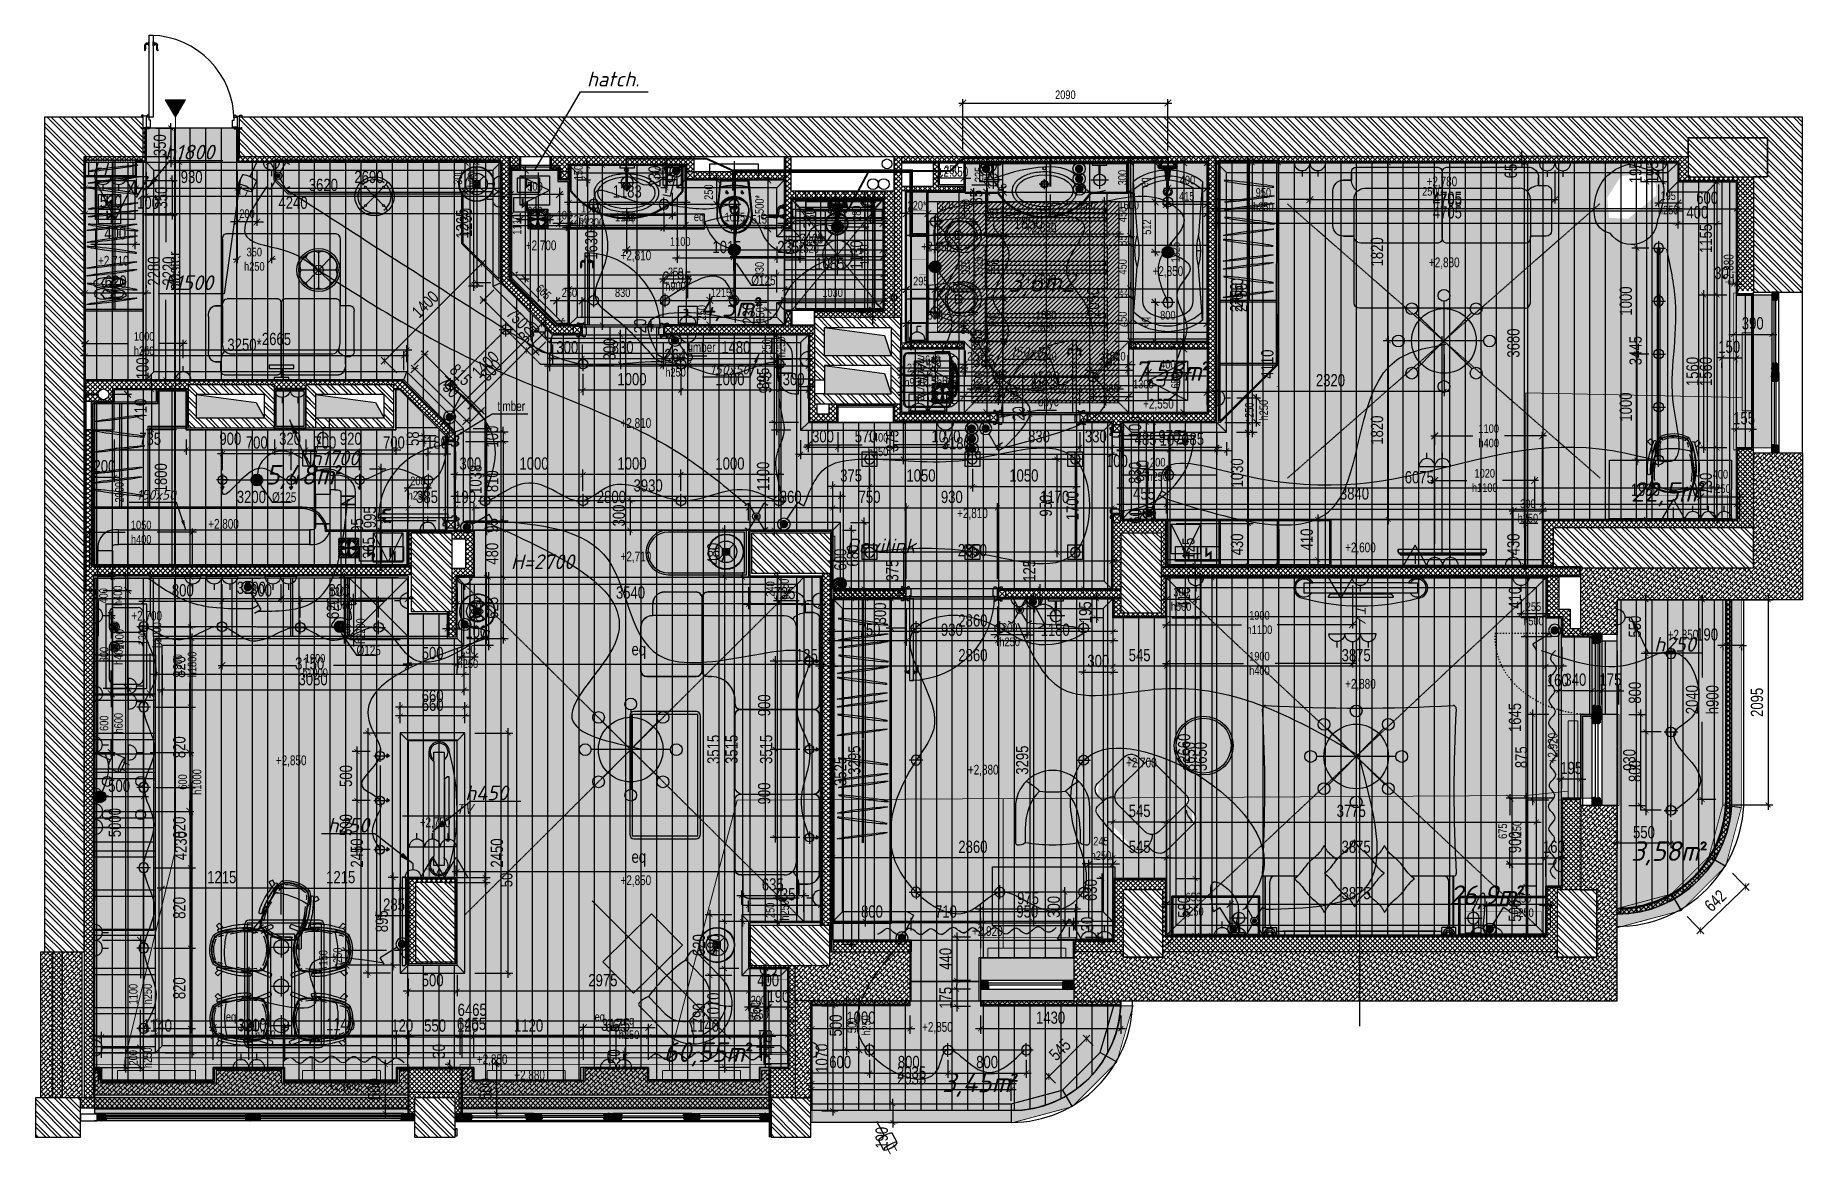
# Model space of a CAD drawing. Header units: metres. Extents: x -577923 to -19598, y 119734 to 247764.
# Drawn here: x -556412 to -538372, y 181979 to 193424 of the extents above; entities that cross this region are included whole.
import ezdxf
from ezdxf.enums import TextEntityAlignment as Align

# ---------------------------------------------------------------- set-up
doc = ezdxf.new("R2010")
doc.units = ezdxf.units.M
for name, pattern in [('ACAD_ISO03W100', [30, 12, -18]), ('ACAD_ISO10W100', [18, 12, -3, 0, -3]), ('CACHE2', [4.7625, 3.175, -1.5875]), ('HIDDEN', [9.525, 6.35, -3.175]), ('HIDDEN2', [4.7625, 3.175, -1.5875])]:
    doc.linetypes.add(name, pattern=pattern)
for name, color, linetype in [('acces', 175, 'Continuous'), ('ceiling', 232, 'Continuous'), ('ceiling dim', 4, 'Continuous'), ('cornice', 4, 'Continuous'), ('dim', 4, 'Continuous'), ('doors & windows', 4, 'Continuous'), ('dwgmodels.com', 7, 'Continuous'), ('electricity', 61, 'Continuous'), ('floor', 172, 'Continuous'), ('floor hatch', 252, 'Continuous'), ('furnblox', 175, 'Continuous'), ('furnhatch', 45, 'Continuous'), ('furniture', 34, 'Continuous'), ('Gypsum_wall', 3, 'Continuous'), ('light', 230, 'Continuous'), ('Marks ceiling', 4, 'Continuous'), ('sanit', 7, 'Continuous'), ('Sanitari', 144, 'Continuous'), ('sanitari 2', 144, 'Continuous'), ('socket', 61, 'Continuous'), ('switch', 61, 'Continuous'), ('Ventilation', 92, 'CACHE2'), ('wall', 5, 'Continuous'), ('windows', 7, 'Continuous')]:
    doc.layers.add(name, color=color, linetype=linetype)
doc.layers.add('Hitting', color=150, linetype='HIDDEN', lineweight=18)
doc.styles.add('Arial', font='arial.ttf')
doc.styles.add('ISO', font='isocpeui.ttf')
doc.styles.add('KOTE', font='romrust.shx', dxfattribs={"width": 0.8})
doc.dimstyles.new('ayala 25', dxfattribs={"dimscale": 25, "dimtxt": 2.2, "dimasz": 1.7, "dimexe": 1, "dimexo": 2, "dimgap": 1, "dimtad": 1, "dimdec": 0, "dimzin": 9, "dimdsep": 46, "dimtxsty": 'KOTE', "dimblk": 'ARCHTICK', "dimcen": 0, "dimdle": 1, "dimclrd": 4, "dimclre": 4, "dimclrt": 3, "dimadec": 0, "dimazin": 0, "dimtfac": 0.666667, "dimtdec": 0, "dimtix": 1, "dimtmove": 2, "dimatfit": 0, "dimfxl": 1, "dimtvp": 1, "dimtolj": 1, "dimarcsym": 0})
doc.dimstyles.new('ayala 50', dxfattribs={"dimscale": 50, "dimtxt": 2.5, "dimasz": 1, "dimexe": 1, "dimexo": 2, "dimgap": 1, "dimtad": 1, "dimdec": 0, "dimzin": 9, "dimdsep": 46, "dimtxsty": 'KOTE', "dimblk": 'ARCHTICK', "dimcen": 0, "dimdle": 1, "dimclrd": 4, "dimclre": 4, "dimclrt": 3, "dimadec": 0, "dimazin": 0, "dimtfac": 0.666667, "dimtdec": 0, "dimtix": 1, "dimtmove": 2, "dimatfit": 0, "dimfxl": 1, "dimtvp": 1, "dimtolj": 1, "dimarcsym": 0})
doc.dimstyles.new('scale 40', dxfattribs={"dimscale": 40, "dimtxt": 2.2, "dimasz": 1.7, "dimexe": 1, "dimexo": 2, "dimgap": 1, "dimtad": 1, "dimdec": 0, "dimzin": 9, "dimdsep": 46, "dimtxsty": 'KOTE', "dimblk": 'ARCHTICK', "dimcen": 0, "dimdle": 1, "dimclrd": 4, "dimclre": 4, "dimclrt": 3, "dimadec": 0, "dimazin": 0, "dimtfac": 0.666667, "dimtdec": 0, "dimtix": 1, "dimtmove": 2, "dimatfit": 0, "dimfxl": 1, "dimtvp": 1, "dimtolj": 1, "dimarcsym": 0})
pattern_1 = [(135, (-156159.57, 62444.69), (-60.616729, -60.616729), []), (135, (-156159.57, 62485.1), (-60.616729, -60.616729), [])]
pattern_2 = [(45, (-156159.57, 62444.687), (-22.4506403, 22.4506403), []), (135, (-156159.57, 62444.687), (-67.351921, 22.4506403), [79.375, -47.625])]

msp = doc.modelspace()

# ---------------------------------------------------------------- texts
at = {"layer": 'dim', "color": 3, "style": 'KOTE', "width": 0.7576}
for s, p in [('timber', (-549610.1, 190241.2)), ('timber', (-551554.2, 189639.4)), ('брус', (-546072.9, 189687.2))]:
    msp.add_text(s, height=100, dxfattribs=at).set_placement(p, align=Align.MIDDLE_CENTER)
at = {"layer": 'dim', "color": 3, "linetype": 'ByBlock', "char_height": 150, "width": 905.946, "attachment_point": 1, "style": 'ISO'}
for s, insert in [('hatch.', (-550782.1, 193052.8)), ('H=2700', (-551557.8, 188125.8))]:
    msp.add_mtext(s, dxfattribs=dict(at, insert=insert))
at = {"layer": 'floor', "char_height": 200, "width": 905.946, "attachment_point": 1, "style": 'ISO'}
for s, insert in [('4,3m{\\fISOCPEUR|b0|i0|c204|p34;²}', (-549626.2, 190753)), ('7,58m{\\fISOCPEUR|b0|i0|c204|p34;²}', (-545201.8, 190096.7)), ('5,48m{\\fISOCPEUR|b0|i0|c204|p34;²}', (-554065.3, 189038.7)), ('22,5m{\\fISOCPEUR|b0|i0|c204|p34;²}', (-540124.6, 188863.2)), ('3,58m{\\fISOCPEUR|b0|i0|c204|p34;²}', (-540123.4, 185197.9)), ('26,9m{\\fISOCPEUR|b0|i0|c204|p34;²}', (-541981.2, 184747.9)), ('60,55m{\\fISOCPEUR|b0|i0|c204|p34;²}', (-550002, 183145.5)), ('3,45m{\\fISOCPEUR|b0|i0|c204|p34;²}', (-547156.2, 182836.5))]:
    msp.add_mtext(s, dxfattribs=dict(at, insert=insert))
at = {"layer": 'furniture', "color": 34, "style": 'ISO'}
msp.add_text('TV', height=105, rotation=270, dxfattribs=at).set_placement((-542937.1, 187615))
msp.add_text('TV', height=105, dxfattribs=at).set_placement((-552122.1, 185474.7))
at = {"layer": 'Hitting', "color": 0, "linetype": 'ByBlock', "insert": (-546479.3, 190758.4), "char_height": 200, "width": 611.236, "attachment_point": 7, "style": 'ISO'}
msp.add_mtext('3,6m2', dxfattribs=at)
at = {"layer": 'Hitting', "color": 20, "linetype": 'ByBlock', "true_color": 0xf44d0b, "insert": (-548139.3, 188138), "char_height": 150, "width": 611.236, "attachment_point": 7, "style": 'ISO'}
msp.add_mtext('Devilink', dxfattribs=at)
at = {"layer": 'Marks ceiling', "style": 'KOTE', "width": 0.7576}
for s, p in [('+2,550', (-547045.9, 192031.5)), ('+2,780', (-542054.8, 191932.9)), ('+2,880', (-546145.3, 191462.5)), ('+2,700', (-551249.7, 191280.5)), ('+2,810', (-550282, 191178.6)), ('%%C125', (-548493.5, 191350.1)), ('+2,850', (-547212.1, 191268.8)), ('+2,710', (-555616, 191123.3)), ('+2,850', (-544851.7, 191018.2)), ('+2,880', (-542030.4, 191107)), ('%%C125', (-548980.3, 190924.2)), ('%%C125', (-546927.8, 190856.9)), ('+2,880', (-546145.3, 190931.1)), ('+2,880', (-546145.3, 190451.5)), ('+2,550', (-547255.8, 189899.6)), ('+2,550', (-547255.8, 189899.6)), ('+2,850', (-546042.2, 189815.3)), ('+2,550', (-544947.9, 189664)), ('+2,810', (-550282, 189467.3)), ('%%C125', (-553872.1, 188710.5)), ('+2,810', (-546846.2, 188546.7)), ('+2,800', (-554491.4, 188437.9)), ('+2,600', (-542886.4, 188196.7)), ('+2,710', (-550282, 188105.6)), ('+2,700', (-555275.9, 187499.5)), ('+2,850', (-539594.1, 187306.8)), ('%%C125', (-553009.9, 187147.8)), ('+2,880', (-542886.4, 186805)), ('+2,850', (-553800.5, 186024.1)), ('+2,700', (-545122.8, 186001.1)), ('+2,880', (-546736.5, 185929.2)), ('+2,750', (-552332.3, 185391.7)), ('+2,850', (-550282, 184800.5)), ('+2,920', (-546694.8, 184281.7)), ('+2,850', (-547204.3, 183303.3)), ('+2,850', (-551749.1, 182973.1)), ('+2,880', (-553259.6, 182704.7)), ('+2,880', (-551367.1, 182812.8))]:
    msp.add_text(s, height=100, dxfattribs=at).set_placement(p, align=Align.MIDDLE_CENTER)
for s, p in [('+2,880', (-539127.8, 191033.8)), ('+2,920', (-540924.1, 186148.3))]:
    msp.add_text(s, height=100, rotation=90, dxfattribs=at).set_placement(p, align=Align.MIDDLE_CENTER)
at = {"layer": 'socket', "color": 3, "style": 'ISO'}
for s, p in [('h1800', (-555089.9, 192232)), ('h1500', (-555098.6, 190899)), ('h1700', (-553605.2, 189108.9)), ('h250', (-539888.5, 187207.6)), ('h450', (-552024.5, 185691.4)), ('h250', (-553430.7, 185361.3))]:
    msp.add_text(s, height=150, dxfattribs=at).set_placement(p, align=Align.MIDDLE_LEFT)
at = {"layer": 'socket', "insert": (-555834.1, 192135.1), "char_height": 150, "width": 246.581, "attachment_point": 1, "style": 'ISO'}
msp.add_mtext('EL', dxfattribs=at)
at = {"layer": 'Ventilation', "color": 3, "linetype": 'ByBlock', "char_height": 100, "width": 401.568, "attachment_point": 1, "style": 'ISO'}
for insert in [(-546459.7, 190244.2), (-549528.2, 190063.5), (-555379.8, 188784.2)]:
    msp.add_mtext('150x50', dxfattribs=dict(at, insert=insert))

# ---------------------------------------------------------------- blocks, each defined once
blk = doc.blocks.new('Туфли Чабанюк')
at = {"true_color": 0x978d5e}
h = blk.add_hatch(color=45, dxfattribs=at)
edge = h.paths.add_edge_path()
edge.add_arc((-23.2, 124.1), 41.5, 13.53288, 64.47494, ccw=False)
edge.add_arc((-25.6, 123.5), 44, -13.53288, 13.53288, ccw=False)
edge.add_arc((128.1, 103.4), 111.4, 174.96373, 187.84512)
edge.add_arc((2368.6, 412.1), 2373.1, 187.84512, 188.6547)
edge.add_arc((-35.2, 38.4), 60.1, -29.22192, 16.10717, ccw=False)
edge.add_arc((5.5, 12.6), 12.3, 279.54656, 343.13321, ccw=False)
edge.add_arc((0, 65.1), 65.1, 262.28755, 276.64578, ccw=False)
edge.add_arc((-8.8, 5.1), 4.48, 209.22192, 270.77808, ccw=False)
edge.add_arc((-76.3, -32.7), 72.9, 29.22192, 37.41874)
edge.add_arc((15.7, 37.7), 42.9, 172.58126, 217.41874, ccw=False)
edge.add_arc((-241.2, 71.1), 216.1, 352.58126, 356.6157)
edge.add_arc((-625.6, 93.9), 601.2, 356.6157, 359.13682)
edge.add_arc((3847.3, 26.5), 3872.3, 178.86332, 179.13682, ccw=False)
edge.add_arc((-447, 103.3), 422.9, 359.99627, 362.35049)
edge.add_arc((-21.3, 117.7), 4.36, 137.20242, 219.04973)
edge.add_arc((-25.1, 116.8), 1.91, 146.28345, 281.5566, ccw=False)
edge.add_arc((-26, 116.6), 1.5, 119.30073, 233.54265)
edge.add_arc((-25.4, 119.6), 4.48, 210.0563, 250.88836, ccw=False)
edge.add_arc((-21.1, 119.3), 8.35, 156.23581, 193.18839, ccw=False)
edge.add_arc((-30.4, 130.2), 7.79, 281.8093, 358.55891)
edge.add_arc((75.2, 113), 99.2, 152.03478, 170.08332, ccw=False)
edge.add_arc((-7.8, 156.4), 5.65, 64.30003, 146.66279, ccw=False)
edge = h.paths.add_edge_path()
edge.add_arc((77.9, 124.6), 38.6, 119.30271, 175.06789)
edge.add_arc((-3.4, 127.5), 42.9, -21.36396, 0.56434, ccw=False)
edge.add_arc((52.7, 104.8), 17.6, 156.26547, 209.84262)
edge.add_arc((-1695.7, 316.9), 1747.1, 351.27277, 352.73671, ccw=False)
edge.add_arc((94.1, 34.7), 65.2, 164.79633, 209.72665)
edge.add_arc((44.3, 4.6), 7.22, 198.29193, 281.0599)
edge.add_arc((75, 2267.5), 2270.2, 269.25981, 269.58071)
edge.add_arc((58.2, 8), 10.6, 271.09371, 335.39766)
edge.add_arc((-6.2, 53.1), 89.1, 326.22914, 351.54752)
edge.add_arc((17.3, 53), 65.9, 348.6752, 361.91493)
edge.add_arc((414.4, 89.2), 333, 181.64365, 185.87351, ccw=False)
edge.add_arc((704.7, 99.9), 623.5, 180.51371, 181.85851, ccw=False)
edge.add_arc((306.2, 100), 225.1, 177.43543, 181.44045, ccw=False)
edge.add_arc((85.9, 110.7), 4.55, 129.68208, 187.63597, ccw=False)
edge.add_arc((76.6, 118.1), 7.54, 328.08296, 395.40453)
edge.add_arc((82.7, 123.4), 0.93, 204.14355, 271.82683, ccw=False)
edge.add_arc((5.2, 107.3), 78.2, 11.62981, 38.7929)
edge.add_arc((61.5, 153.2), 5.65, 33.33721, 115.69997)
at = {"color": 0}
for points in [[(-5.3, 161.5, -0.226011), (17.1, 133.8, -0.118649), (17.1, 113.2, 0.056265), (17.8, 88.2, 0.003532), (22.6, 55, -0.200406), (17.3, 9, -0.284795), (7.5, 0.4, -0.062732), (-8.7, 0.6, -0.27524), (-12.7, 2.9, 0.035781), (-18.4, 11.6, -0.198175), (-26.9, 43.2, 0.017605), (-25.5, 58.4, 0.011001), (-24.5, 84.8, -0.001193), (-24.2, 103.3, 0.010273), (-24.5, 120.6, 0.373126), (-24.7, 114.9, -0.669904), (-26.7, 117.9, 0.544323), (-26.8, 115.4, -0.180073), (-29.3, 117.4, -0.162648), (-28.8, 122.6, 0.34799), (-22.6, 130.1, -0.078915), (-12.5, 159.5, -0.37569), (-5.3, 161.5, 0.145554)], [(-4.3, 160.8, -0.112805), (-2.7, 158.9, -0.098976), (7.8, 119.9, -0.200083), (-0.4, 96, -0.090893), (-9.8, 88.7, -0.390516), (-20.6, 91.6, -0.155767), (-24.2, 105.3, -0.076714)], [(8.7, 100.5, -0.17948), (9.2, 96.8, 0.227464), (19.3, 56.1, -0.303359), (10.7, 43.8, 0.290277), (-2.5, 32.7, -0.954997), (-3.8, 33, 0.170526), (-12.8, 41.8, -0.327681), (-22.9, 62.4, 0.07328), (-17.5, 88.7, -2.347813)], [(-17.6, 89.9, -0.059249), (-16.1, 127.5, -0.084339), (-11.7, 140.8, -0.309692), (1.4, 146.5, -0.648509)], [(8.7, 100.5, -0.062695), (3.3, 92.7, -0.045353), (-1.7, 88)], [(19.7, 57.5, -0.241865), (11.4, 98.9, 0.098676), (12.5, 112.5, -0.131652), (13.5, 111, -0.019806), (19.7, 57.5, 0.370307)], [(59, 158.3, 0.24824), (39.5, 128, -0.095973), (36.5, 111.9, 0.238128), (37.4, 96, -0.006388), (31.2, 51.8, 0.198596), (37.5, 2.4, 0.377709), (45.7, -2.4, 0.0014), (58.4, -2.6, 0.288181), (67.8, 3.6, 0.250421), (67.8, 3.6, 0.110924), (81.9, 40, 0.057834), (83.1, 55.2, -0.018458), (81.5, 79.7, -0.005868), (81.2, 94.3, -1.86714), (81.2, 94.3, -0.017477), (81.4, 110.1, -4.837909), (81.4, 110.1, -0.544323), (81.4, 110.1, -0.258403), (83, 114.2, 0.302497), (82.7, 122.5, -0.30422), (81.9, 123.1, 0.119079), (66.2, 156.3, 0.37569), (59, 158.3, -0.145554)], [(74.5, 104.2, 0.006785), (75.9, 107, -0.034834), (77.3, 109.7, 0.020111), (77.3, 78.6, 0.072167), (79.7, 62, -0.279398), (76.1, 48.6, -0.120831), (63.4, 41.3, 0.120831), (52.3, 34.9, 0.176835), (51.3, 32.9, -0.951071), (50.1, 33, 0.111711), (45.3, 39.8, 0.053884), (33.4, 48.1, -0.346722), (31.2, 51.8, -3.220495)], [(45.1, 130.7, 0.009456), (47.7, 90.3)], [(80, 63.9, 0.006893), (79.5, 107.7, 0.11914), (78.6, 111.1, 0.593893), (78, 111.1, 0.254789)], [(81.5, 122.1), (79.1, 117.9, 0.131652), (78.4, 115.3, 0.183857), (79.7, 111.8, 0.616752), (80.9, 112.2, -0.161325), (82.4, 114.7, 0.161325), (83.4, 116.5, 0.102206), (83.4, 120.2, 0.616752)], [(78.9, 115.1), (79.9, 115.1, 0.466317), (80.6, 116.2, -0.182213), (80.8, 117.4, 0.057444), (82.3, 121, -1.503424)], [(47.9, 85.7, -0.018515), (47.7, 78.9, -0.070712), (45.6, 68.5, -0.14479), (32.5, 48.6)]]:
    blk.add_lwpolyline(points, format="xyb", dxfattribs=at)
for points in [[(-22.4, 125, -0.077435), (-11.9, 158.4, -0.621175), (-3.6, 158.4, -0.098976), (6.8, 119.8, -0.200083), (-1.2, 96.6, -0.090893), (-10.2, 89.5, -0.390516), (-19.8, 92.1, -0.107197), (-22.8, 100.5, -0.075413)], [(76.2, 121.8, 0.16234), (65.7, 155.3, 0.49766), (56.8, 156.1, 0.122305), (39.8, 114.8, 0.51492), (53.6, 88.5, 0.211965), (62.4, 90.6, 0.125878), (69.4, 99.2, -0.00118), (73.7, 108.1, 0.201376)]]:
    blk.add_lwpolyline(points, format="xyb", close=True, dxfattribs=at)
blk.add_lwpolyline([(-18, 89), (-9.5, 84.7)], dxfattribs=at)
for centre, radius, start, end in [((-34.8, 122.1), 7.87, 338.01419, 8.01419), ((453.8, 80.6), 477.5, 177.91962, 182.59406), ((54.7, 103.2), 18.8, 202.368, 292.368), ((59.3, 125.3), 17.5, 24.50837, 127.84142), ((33.5, 118.9), 43.6, 310.60107, 340.29689), ((-11.5, 100.5), 15.9, 277.24145, 308.13168)]:
    blk.add_arc(centre, radius, start, end, dxfattribs=at)
blk = doc.blocks.new('chair(top)')
h = blk.add_hatch(color=254)
edge = h.paths.add_edge_path()
edge.add_line((-269, 218), (-269, 221))
edge.add_ellipse((-265, 241), major_axis=(-14.2, 14.2), ratio=1, start_angle=74.4457, end_angle=123.5697, ccw=False)
edge.add_ellipse((-269, 240), major_axis=(11.2, 11.2), ratio=1, start_angle=64.6262, end_angle=169.5418, ccw=False)
edge.add_ellipse((-200, -331), major_axis=(-417, 417), ratio=1, start_angle=304.4125, end_angle=322.2953, ccw=False)
edge.add_ellipse((-755, -2650), major_axis=(-2103, 2103), ratio=1, start_angle=300.1015, end_angle=302.1137, ccw=False)
edge.add_line((10, 224), (54, 271))
edge.add_line((54, 271), (83, 244))
edge.add_line((83, 244), (54, 212))
edge.add_ellipse((-755, -2650), major_axis=(-2103, 2103), ratio=1, start_angle=299.0562, end_angle=299.2284, ccw=False)
edge.add_ellipse((53, 196), major_axis=(-11.8, 11.8), ratio=1, start_angle=163.7727, end_angle=280.1949, ccw=False)
edge.add_ellipse((57, 218), major_axis=(26.1, 26.1), ratio=1, start_angle=207.1729, end_angle=231.1979, ccw=False)
edge.add_ellipse((-218, -675), major_axis=(635, 635), ratio=1, start_angle=27.8989, end_angle=28.9134)
edge.add_line((30, 188), (28, 185))
edge.add_ellipse((-548, -2001), major_axis=(587, 2184), ratio=0.319702, start_angle=353.4975, end_angle=360.8664, ccw=False)
edge.add_ellipse((-168, -5), major_axis=(-226, 226), ratio=1, start_angle=199.8923, end_angle=253.3135, ccw=False)
edge.add_ellipse((-660, 1967), major_axis=(-708, 2147), ratio=0.319702, start_angle=179.1336, end_angle=186.5025, ccw=False)
edge.add_line((38, -183), (41, -186))
edge.add_ellipse((-256, 662), major_axis=(635, 635), ratio=1, start_angle=244.2923, end_angle=245.3069)
edge.add_ellipse((69, -215), major_axis=(-26.1, 26.1), ratio=1, start_angle=312.0078, end_angle=336.0329, ccw=False)
edge.add_ellipse((64, -193), major_axis=(-11.8, 11.8), ratio=1, start_angle=173.0109, end_angle=289.433, ccw=False)
edge.add_ellipse((-902, 2604), major_axis=(-2103, 2103), ratio=1, start_angle=153.9773, end_angle=154.1495, ccw=False)
edge.add_line((66, -209), (97, -239))
edge.add_line((97, -239), (69, -268))
edge.add_line((69, -268), (23, -223))
edge.add_ellipse((-902, 2604), major_axis=(-2103, 2103), ratio=1, start_angle=151.092, end_angle=153.1042, ccw=False)
edge.add_ellipse((-218, 319), major_axis=(-417, 417), ratio=1, start_angle=130.9105, end_angle=148.7932, ccw=False)
edge.add_ellipse((-255, -254), major_axis=(11.2, 11.2), ratio=1, start_angle=103.664, end_angle=208.5796, ccw=False)
edge.add_ellipse((-251, -255), major_axis=(-14.2, 14.2), ratio=1, start_angle=-30.3639, end_angle=18.76, ccw=False)
edge.add_line((-256, -236), (-256, -221))
edge.add_ellipse((-296, 195), major_axis=(-296, 296), ratio=1, start_angle=132.2876, end_angle=140.3823, ccw=False)
edge.add_line((-316, -223), (-460, -282))
edge.add_ellipse((-454, -258), major_axis=(-17.6, 17.6), ratio=1, start_angle=14.0892, end_angle=120.8769, ccw=False)
edge.add_line((-475, -245), (-393, -212))
edge.add_ellipse((-65, -2), major_axis=(276, 276), ratio=1, start_angle=136.6029, end_angle=167.5457, ccw=False)
edge.add_ellipse((-65, -2), major_axis=(-276, 276), ratio=1, start_angle=15.6601, end_angle=46.6029, ccw=False)
edge.add_line((-405, 189), (-488, 219))
edge.add_ellipse((-468, 232), major_axis=(17.6, 17.6), ratio=1, start_angle=62.3289, end_angle=169.1165, ccw=False)
edge.add_line((-475, 256), (-346, 211))
edge.add_ellipse((-272, -201), major_axis=(-296, 296), ratio=1, start_angle=314.5508, end_angle=325.2258, ccw=False)
edge = h.paths.add_edge_path(flags=16)
edge.add_ellipse((-226, 210), major_axis=(-24.1, 24.1), ratio=1, start_angle=211.2676, end_angle=251.1054)
edge.add_ellipse((-239, -673), major_axis=(635, 635), ratio=1, start_angle=395.1526, end_angle=402.1833, ccw=False)
edge.add_ellipse((-218, -675), major_axis=(-635, 635), ratio=1, start_angle=301.8269, end_angle=306.4869, ccw=False)
edge.add_line((-14, 199), (-22, 190))
edge.add_ellipse((-548, -2001), major_axis=(587, 2184), ratio=0.319702, start_angle=4.8029, end_angle=5.1228)
edge.add_ellipse((-66, 426), major_axis=(-169, 169), ratio=1, start_angle=128.6892, end_angle=144.6894, ccw=False)
edge.add_ellipse((-279, -824), major_axis=(-728, 728), ratio=1, start_angle=-55.4289, end_angle=-49.8157)
edge = h.paths.add_edge_path(flags=16)
edge.add_ellipse((-42, -429), major_axis=(-169, 169), ratio=1, start_angle=308.5164, end_angle=324.5166, ccw=False)
edge.add_ellipse((-660, 1967), major_axis=(-708, 2147), ratio=0.319702, start_angle=174.8772, end_angle=175.1971)
edge.add_line((-11, -191), (-3, -200))
edge.add_ellipse((-256, 662), major_axis=(-635, 635), ratio=1, start_angle=146.7189, end_angle=151.3789, ccw=False)
edge.add_ellipse((-276, 658), major_axis=(-635, 635), ratio=1, start_angle=141.0224, end_angle=148.0532, ccw=False)
edge.add_ellipse((-213, -222), major_axis=(24.1, 24.1), ratio=1, start_angle=292.1004, end_angle=331.8765)
edge.add_ellipse((-328, 822), major_axis=(-739, 739), ratio=1, start_angle=143.0833, end_angle=148.6141)
at = {"color": 0}
for p, q in [((-405, 189), (-488, 219)), ((-328, 205), (-475, 256)), ((-268, 200), (-269, 221)), ((-75, 185), (-24, 176)), ((-22, 190), (-14, 199)), ((10, 224), (54, 271)), ((28, 185), (30, 188)), ((83, 244), (54, 271)), ((54, 212), (83, 244)), ((-65, -189), (-14, -177)), ((107, -127), (122, -140)), ((-393, -212), (-475, -245)), ((-316, -223), (-460, -282)), ((-257, -214), (-256, -236)), ((-11, -191), (-3, -200)), ((23, -223), (69, -268)), ((38, -183), (41, -186)), ((66, -209), (97, -239)), ((97, -239), (69, -268))]:
    blk.add_line(p, q, dxfattribs=at)
for centre, major_axis, ratio, start_param, end_param in [((-468, 232), (-17.6, 17.6), 1, -0.482952, 1.380844), ((-65, -2), (-276, 276), 1, 0.27332, 0.813374), ((-65, -2), (-270, 270), 1, 0.28278, 0.813374), ((-284, -212), (-296, 296), 1, -0.823386, -0.494011), ((-279, -219), (-296, 296), 1, -0.823386, -0.494011), ((-411, 145), (-27.5, 27.5), 1, 4.438289, 5.206778), ((-272, -201), (-296, 296), 1, -0.793244, -0.606923), ((-229, -413), (-423, 423), 1, -1.076512, -0.602035), ((-269, 240), (11.2, 11.2), 1, 1.127939, 3.754534), ((-265, 241), (14.5, 14.5), 1, 2.877054, 3.880504), ((-200, -331), (-417, 417), 1, -0.970184, -0.658071), ((-212, -632), (-607, 607), 1, -1.109562, -0.715775), ((-206, 79), (-96.2, 96.2), 1, -0.631582, -0.306503), ((-257, 185), (26.7, 26.7), 1, 0.838348, 0.99622), ((-226, 757), (-379, 379), 1, 2.282435, 2.350301), ((-265, 222), (0.224, 0.224), 1, 1.869144, 3.536356), ((-219, 635), (295, 295), 1, 3.815218, 3.902832), ((-263, -765), (-682, 682), 1, -1.033988, -0.785615), ((-247, -71), (-208, 208), 1, -0.794489, -0.741481), ((-205, -227), (-319, 319), 1, -0.807668, -0.699259), ((-229, 181), (-28, 28), 1, -1.350671, -0.793924), ((-229, 213), (-3.69, 3.69), 1, -1.302836, -0.766824), ((-228, 215), (-1.72, 1.72), 1, 3.023895, 4.836821), ((-224, 187), (-22, 22), 1, 4.243185, 4.971127), ((-226, 210), (-24.1, 24.1), 1, 3.538484, 4.382616), ((-239, -673), (635, 635), 1, 0.613528, 0.736238), ((-279, -824), (-728, 728), 1, -0.984253, -0.869679), ((-66, 426), (-169, 169), 1, 2.24605, 2.525306), ((-755, -2650), (2103, 2103), 1, 0.507127, 0.56049), ((-218, -675), (-635, 635), 1, -1.084869, -0.93398), ((-548, -2001), (587, 2184), 0.319702, -0.11349, 0.089409), ((57, 218), (-26.1, 26.1), 1, 2.069394, 2.464369), ((53, 196), (-11.8, 11.8), 1, 2.858374, 4.890323), ((-70, -2), (-252, 252), 1, 0.372991, 0.813374), ((-19, 32), (-103, 103), 1, -1.043338, -0.677771), ((-12, 168), (10.4, 10.4), 1, 1.80184, 3.186732), ((-26, 43), (-93.6, 93.6), 1, -1.108818, -0.801943), ((-651, -9), (460, 460), 1, 5.511994, 5.756436), ((3, 23), (88.1, 88.1), 1, 0.29165, 0.716974), ((-37, -39), (-152, 152), 1, -1.465989, -1.033871), ((-22, -8), (131, 131), 1, 0.071037, 0.570695), ((79, 153), (22.1, 22.1), 1, 3.910415, 4.562668), ((-153, -4), (187, 187), 1, 5.525763, 5.940487), ((-153, -4), (187, 187), 1, 5.111038, 5.525763), ((-187, -5), (-222, 222), 1, 3.952805, 4.362277), ((127, 121), (20.7, 20.7), 1, 1.244159, 1.942154), ((-176, -4), (-218, 218), 1, 3.952789, 4.387585), ((-187, -6), (222, 222), 1, 5.118452, 5.527924), ((-176, -6), (-218, 218), 1, 3.522348, 3.957144), ((-168, -5), (-226, 226), 1, 3.488778, 4.421154), ((-65, -2), (-276, 276), 1, 0.813374, 1.353428), ((-65, -2), (-270, 270), 1, 0.813374, 1.343968), ((-70, -2), (-252, 252), 1, 0.813374, 1.253756), ((-256, 306), (-357, 357), 1, 2.21239, 2.633479), ((-247, 619), (-607, 607), 1, 2.342523, 2.73631), ((-306, 749), (-682, 682), 1, 2.412362, 2.660736), ((-256, 662), (635, 635), 1, 4.131524, 4.282413), ((-18, -33), (-103, 103), 1, 2.304518, 2.670086), ((-2, -168), (-10.4, 10.4), 1, 0.010812, 1.395703), ((-24, -45), (93.6, 93.6), 1, 3.999486, 4.306361), ((-650, -27), (-460, 460), 1, 3.724293, 3.968735), ((5, -22), (-88.1, 88.1), 1, 2.480569, 2.905894), ((-39, 37), (152, 152), 1, 4.231415, 4.663533), ((-22, 7), (-131, 131), 1, 2.626849, 3.126506), ((69, -215), (-26.1, 26.1), 1, -0.837622, -0.442647), ((64, -193), (11.8, 11.8), 1, 4.590406, 6.622355), ((88, -148), (22.1, 22.1), 1, 0.205672, 0.857925), ((-454, -258), (-17.6, 17.6), 1, 0.245903, 2.109699), ((-296, 195), (-296, 296), 1, 2.120759, 2.450133), ((-402, -168), (27.5, 27.5), 1, 4.273951, 5.04244), ((-291, 203), (-296, 296), 1, 2.120759, 2.450133), ((-255, -254), (11.2, 11.2), 1, 1.013806, 3.640401), ((-251, -255), (-14.5, 14.5), 1, -0.68296, 0.32049), ((-218, 319), (-417, 417), 1, 2.284818, 2.596932), ((-201, -90), (96.2, 96.2), 1, 3.504046, 3.829125), ((-183, -646), (-295, 295), 1, -0.705288, -0.617674), ((-252, -237), (0.224, 0.224), 1, 1.231984, 2.899196), ((-247, -200), (-26.7, 26.7), 1, 2.201324, 2.359196), ((-183, -768), (-379, 379), 1, -0.723553, -0.655687), ((-250, 57), (-208, 208), 1, 2.368228, 2.421237), ((-217, 215), (-319, 319), 1, 2.326006, 2.434415), ((-217, -225), (3.69, 3.69), 1, 3.964367, 4.50038), ((-219, -193), (28, 28), 1, 3.991468, 4.548214), ((-215, -228), (1.72, 1.72), 1, 4.643908, 6.456834), ((-213, -200), (22, 22), 1, 4.509602, 5.237544), ((-213, -222), (24.1, 24.1), 1, 5.098113, 5.942245), ((-276, 658), (635, 635), 1, 4.032102, 4.154812), ((-325, 807), (-728, 728), 1, 2.496426, 2.611), ((-42, -429), (-169, 169), 1, -0.898559, -0.619303), ((-902, 2604), (-2103, 2103), 1, 2.637054, 2.690417)]:
    blk.add_ellipse(centre, major_axis=major_axis, ratio=ratio, start_param=start_param, end_param=end_param, dxfattribs=at)
at = {"color": 0, "extrusion": (0, 0, -1)}
blk.add_ellipse((-660, 1967), major_axis=(-708, 2147), ratio=0.319702, start_param=3.028102, end_param=3.231002, dxfattribs=at)
blk = doc.blocks.new('switch t w p')
blk.add_hatch(color=0).paths.add_polyline_path([(0, 63, 1), (0, 12, 1)])
at = {"color": 0}
for points in [[(-118, 151), (-79, 174)], [(-19, 70), (-79, 174)], [(-19, 5), (-79, -99)], [(19, 70), (79, 174)], [(19, 5), (79, -99)], [(118, 151), (79, 174)], [(-118, -76), (-79, -99)], [(118, -76), (79, -99)]]:
    blk.add_lwpolyline(points, dxfattribs=at)
blk.add_circle((0, 38), 37.5, dxfattribs=at)
blk = doc.blocks.new('washing machine')
h = blk.add_hatch(color=254)
edge = h.paths.add_edge_path()
edge.add_line((-192, 560), (192, 560))
edge.add_arc((150, 437), 130, 3.1766, 71.1503, ccw=False)
edge.add_line((280, 444), (280, 40))
edge.add_arc((240, 40), 40, -90, 0, ccw=False)
edge.add_line((240, 0), (-240, 0))
edge.add_arc((-240, 40), 40, 180, 270, ccw=False)
edge.add_line((-280, 40), (-280, 445))
edge.add_arc((-147, 435), 133, 109.5609, 175.3525, ccw=False)
at = {"color": 0}
for p, q in [((-202, 554), (-192, 560)), ((-202, 554), (202, 554)), ((-192, 560), (-198, 554)), ((202, 554), (192, 560)), ((192, 560), (198, 554)), ((-240, 480), (240, 480)), ((-240, 470), (240, 470)), ((-223, 488), (-141, 488)), ((223, 488), (141, 488))]:
    blk.add_line(p, q, dxfattribs=at)
blk.add_lwpolyline([(-192, 560), (192, 560, -0.305605), (280, 444), (280, 40, -0.414214), (240, 0), (-240, 0, -0.414214), (-280, 40), (-280, 445, -0.295225), (-192, 560, -0.57735)], format="xyb", dxfattribs=at)
for points in [[(-270, 40), (-270, 440)], [(270, 440), (270, 40)], [(240, 10), (-240, 10)]]:
    blk.add_lwpolyline(points, dxfattribs=at)
for centre, radius, start, end in [((-240, 440), 40, 90, 180), ((-240, 440), 30, 90, 180), ((-220, 507), 19.4, 150.5022, 261.3995), ((-154, 524), 9.48, 148.4585, 227.322), ((-153, 513), 8.96, 141.9921, 153.5631), ((-134, 519), 7.7, 157.9565, 247.573), ((-67, 688), 190, 248.3224, 264.1888), ((-76, 563), 64.9, 219.129, 230.4161), ((-77, 542), 43.5, 198.9958, 215.5129), ((-77, 542), 43.5, 220.7162, 220.9114), ((-76, 563), 64.9, 238.7794, 271.0159), ((-77, 542), 43.5, 231.1664, 272.7066), ((-62, 535), 36.7, 182.8525, 205.4924), ((-71, 535), 36.9, 225.3314, 265.1483), ((-42, 535), 36.4, 178.5665, 198.204), ((-42, 535), 36.4, 209.7309, 232.6092), ((-33, 534), 36.3, 176.8326, 225.002), ((-13, 534), 36, 174.0025, 184.7044), ((-4, 534), 35.8, 172.8623, 201.1499), ((6, 534), 36.3, 176.8326, 225.002), ((-35, 534), 35.8, 338.8501, 7.1377), ((4, 534), 35.8, 274.3368, 320.7373), ((-16, 534), 36.1, 329.7509, 4.6793), ((-6, 534), 36.3, 314.998, 3.1674), ((23, 534), 36.1, 274.4831, 321.3637), ((33, 534), 36.3, 274.548, 297.1719), ((4, 534), 35.8, 338.8501, 7.1377), ((42, 535), 36.4, 274.6119, 302.4422), ((13, 534), 36, 355.2956, 5.9975), ((52, 535), 36.5, 274.6795, 359.4408), ((33, 534), 36.3, 314.998, 3.1674), ((42, 535), 36.4, 307.3908, 330.2691), ((62, 535), 36.7, 274.756, 295.3534), ((71, 535), 36.9, 274.8517, 314.6686), ((42, 535), 36.4, 341.796, 1.4335), ((62, 535), 36.7, 334.5076, 357.1475), ((71, 535), 36.9, 344.2286, 354.4856), ((77, 542), 43.5, 319.0886, 319.2838), ((77, 542), 43.5, 324.4871, 341.0042), ((76, 563), 64.9, 309.5839, 320.871), ((153, 513), 8.96, 26.4369, 38.0079), ((154, 524), 9.48, 312.678, 31.5415), ((220, 507), 19.4, 278.6005, 29.4978), ((240, 440), 40, 0, 90), ((240, 440), 30, 0, 90), ((-240, 40), 30, 180, 270), ((240, 40), 30, 270, 0)]:
    blk.add_arc(centre, radius, start, end, dxfattribs=at)
at = {"color": 0, "extrusion": (0, 0, -1)}
blk.add_ellipse((0, 518), major_axis=(-171, 0), ratio=0.198556, dxfattribs=at)
at = {"color": 0}
blk.add_ellipse((0, 518), major_axis=(171, 0), ratio=0.211194, start_param=3.131656, end_param=6.273226, dxfattribs=at)
at = {"color": 0, "extrusion": (0, 0, -1)}
blk.add_ellipse((0, 528), major_axis=(-171, 0), ratio=0.198556, start_param=3.483739, end_param=5.941039, dxfattribs=at)
at = {"color": 0}
blk.add_ellipse((196, 496), major_axis=(22.5, 0), ratio=0.202298, dxfattribs=at)
for points, knots in [([(-160, 518), (-159, 519), (-158, 519), (-157, 521), (-156, 521), (-153, 523), (-151, 523), (-147, 525), (-143, 527), (-134, 529), (-129, 530), (-118, 533), (-112, 534), (-96, 537), (-85, 538), (-62, 540), (-50, 541), (-25, 542), (-13, 542), (13, 542), (26, 542), (50, 541), (62, 540), (85, 538), (96, 537), (116, 533), (124, 532), (137, 528), (141, 527), (147, 525), (150, 524), (154, 522), (156, 521), (158, 520), (159, 519), (159, 519), (160, 519), (160, 518)], [0.224875, 0.224875, 0.224875, 0.224875, 0.299804, 0.299804, 0.374734, 0.374734, 0.449663, 0.449663, 0.596979, 0.596979, 0.744295, 0.744295, 0.891611, 0.891611, 1.118278, 1.118278, 1.344944, 1.344944, 1.571611, 1.571611, 1.798277, 1.798277, 2.024944, 2.024944, 2.25161, 2.25161, 2.478277, 2.478277, 2.615668, 2.615668, 2.729955, 2.729955, 2.821559, 2.821559, 2.898078, 2.898078, 2.916718, 2.916718, 2.916718, 2.916718]), ([(-158, 516), (-157, 517), (-157, 517), (-156, 518), (-155, 518), (-153, 519), (-152, 520), (-150, 521), (-148, 521), (-146, 522), (-144, 523), (-138, 525), (-133, 526), (-122, 529), (-116, 530), (-102, 533), (-95, 534), (-80, 535), (-72, 536), (-55, 538), (-46, 538), (-20, 539), (-2, 540), (29, 539), (42, 538), (65, 537), (75, 536), (94, 534), (103, 532), (119, 530), (126, 528), (137, 525), (141, 524), (146, 522), (148, 521), (152, 520), (153, 519), (155, 518), (156, 518), (157, 517), (157, 517), (157, 516), (158, 516), (158, 516)], [0.224875, 0.224875, 0.224875, 0.224875, 0.287595, 0.287595, 0.350314, 0.350314, 0.413034, 0.413034, 0.475753, 0.475753, 0.538473, 0.538473, 0.699717, 0.699717, 0.860962, 0.860962, 1.022206, 1.022206, 1.183451, 1.183451, 1.344695, 1.344695, 1.667184, 1.667184, 1.904309, 1.904309, 2.100716, 2.100716, 2.297124, 2.297124, 2.493532, 2.493532, 2.621677, 2.621677, 2.713985, 2.713985, 2.793727, 2.793727, 2.850895, 2.850895, 2.894175, 2.894175, 2.916718, 2.916718, 2.916718, 2.916718])]:
    blk.add_open_spline(points, degree=3, knots=knots, dxfattribs=at)
at = {"color": 0, "style": 'ISO'}
for s, p in [('Washing', (-13, 314)), ('machine', (-31, 190))]:
    blk.add_text(s, height=100, dxfattribs=at).set_placement(p, align=Align.MIDDLE)
blk = doc.blocks.new('Joint-K7335')
at = {"layer": 'windows', "color": 7}
for points in [[(4, 11, -0.206505), (4, 12, -0.277528), (5, 12), (5, 12, 0.626267), (5, 11, 0.131441), (6, 12), (6, 18, 0.509109), (5, 18, -0.294424), (2, 18, 0.173488), (1, 19), (0, 19), (0, 2, 0.415334), (1, 1, 0.048115), (1, 1, 0.113375), (2, 1), (4, 3, 0.235966), (4, 3), (4, 3, 0.247659), (4, 3, 0.287937), (4, 3), (2, 2, -0.576722), (2, 3), (2, 3, -0.235966), (2, 3), (4, 5, 0.235966), (4, 5), (4, 6, 0.247659), (4, 6, 0.287937), (4, 6), (2, 5, -0.576722), (2, 5), (2, 6, -0.384094), (3, 7, -0.021813), (3, 7), (7, 7), (7, 8, 0.333043), (6, 8, -0.293245), (5, 9, 0.008528), (5, 9, 0.265517), (5, 9, 0.023748), (5, 10, -0.356149), (4, 11, -0.356149)], [(3, 11, 0.355005), (5, 9, -0.567624), (5, 9, -0.24708), (4, 9), (2, 9, -0.351704), (1, 10), (1, 13, -0.414214), (2, 13), (2, 13, 0.277073), (2, 13), (4, 17, -0.041112), (4, 17), (4, 18, -0.50666), (5, 18, -0.2771), (5, 17), (5, 13, 0.213422), (5, 13, -0.886227), (4, 13, 0.250571), (3, 11)]]:
    blk.add_lwpolyline(points, format="xyb", dxfattribs=at)
blk.add_lwpolyline([(2, 18, 0.632714), (1, 18), (1, 14, 0.78091), (2, 14), (3, 17, -0.117333), (3, 17, 1.218085), (3, 17, -0.285776), (3, 17, -0.145588)], format="xyb", close=True, dxfattribs=at)
blk = doc.blocks.new('rqeq')
h = blk.add_hatch()
h.set_pattern_fill('ANSI31', color=4, angle=-90, style=0)
h.set_pattern_definition([(315, (-7117.473, 123832.3033), (2.24506403, 2.24506403), [])])
edge = h.paths.add_edge_path()
edge.add_line((7, 778), (7, 772))
edge.add_line((7, 772), (17, 772))
edge.add_line((17, 772), (19, 775))
edge.add_arc((20, 774), 1.5, 90, 149.8863, ccw=False)
edge.add_line((20, 775), (23, 775))
edge.add_line((23, 775), (24, 775))
edge.add_line((24, 775), (24, 734))
edge.add_line((24, 734), (22, 734))
edge.add_arc((16, 734), 6, -90, 0, ccw=False)
edge.add_line((16, 728), (16, 727))
edge.add_line((16, 727), (12, 727))
edge.add_line((12, 727), (12, 742))
edge.add_line((12, 742), (5, 742))
edge.add_line((5, 742), (5, 747))
edge.add_line((5, 747), (-3, 747))
edge.add_line((-3, 747), (-3, 742))
edge.add_line((-3, 742), (-27, 742))
edge.add_line((-27, 742), (-27, 779))
edge.add_line((-27, 779), (-27, 779))
edge.add_line((-27, 779), (-7, 779))
edge.add_line((-7, 779), (-7, 778))
edge.add_line((-7, 778), (-7, 772))
edge.add_line((-7, 772), (0, 772))
edge.add_line((0, 772), (4, 778))
edge.add_line((4, 778), (7, 778))
edge.add_line((7, 778), (7, 778))
edge = h.paths.add_edge_path()
edge.add_line((-17, 741), (-17, 736))
edge.add_line((-17, 736), (-15, 736))
edge.add_line((-15, 736), (-15, 727))
edge.add_line((-15, 727), (-26, 727))
edge.add_arc((-30, 727), 3.87, 358.7048, 431.2792)
edge.add_arc((-27, 734), 3.87, 178.7048, 251.2792, ccw=False)
edge.add_line((-31, 734), (-33, 734))
edge.add_line((-33, 734), (-33, 744))
edge.add_line((-33, 744), (-27, 745))
edge.add_line((-27, 745), (-27, 742))
edge.add_line((-27, 742), (-17, 741))
edge = h.paths.add_edge_path()
edge.add_line((-8, 780), (-27, 780))
edge.add_arc((-34, 780), 6.75, 0, 90)
edge.add_line((-34, 787), (-35, 787))
edge.add_line((-35, 787), (-35, 820))
edge.add_line((-35, 820), (36, 820))
edge.add_line((36, 820), (36, 777))
edge.add_line((36, 777), (34, 777))
edge.add_arc((28, 777), 6, -90, 0, ccw=False)
edge.add_line((28, 771), (28, 769))
edge.add_line((28, 769), (25, 769))
edge.add_line((25, 769), (25, 777))
edge.add_line((25, 777), (16, 777))
edge.add_line((16, 777), (14, 774))
edge.add_line((14, 774), (12, 774))
edge.add_line((12, 774), (11, 774))
edge.add_line((11, 774), (11, 787))
edge.add_line((11, 787), (8, 787))
edge.add_line((8, 787), (8, 782))
edge.add_line((8, 782), (6, 782))
edge.add_line((6, 782), (6, 780))
edge.add_line((6, 780), (4, 780))
edge.add_line((4, 780), (0, 774))
edge.add_line((0, 774), (-2, 774))
edge.add_line((-2, 774), (-3, 774))
edge.add_line((-3, 774), (-3, 787))
edge.add_line((-3, 787), (-6, 787))
edge.add_line((-6, 787), (-6, 782))
edge.add_line((-6, 782), (-8, 782))
at = {"ltscale": 10}
h = blk.add_hatch(dxfattribs=at)
h.set_pattern_fill('ANGLE', color=4, scale=0.1125, angle=-135, style=0)
h.set_pattern_definition([(225, (-601.4502, 2743.0264), (0.55565335, -0.55565335), [0.5715, -0.2143125]), (315, (-601.4502, 2743.0264), (0.55565335, 0.55565335), [0.5715, -0.2143125])])
edge = h.paths.add_edge_path()
edge.add_line((-17, 742), (-17, 737))
edge.add_arc((-16, 738), 0.938, 216.8699, 323.1301)
edge.add_line((-15, 737), (-15, 742))
edge.add_arc((-16, 741), 0.926, 35.8841, 144.1159)
h = blk.add_hatch(dxfattribs=at)
h.set_pattern_fill('ANGLE', color=4, scale=0.1125, angle=-135, style=0)
h.set_pattern_definition([(225, (-601.4502, 2738.9014), (0.55565335, -0.55565335), [0.5715, -0.2143125]), (315, (-601.4502, 2738.9014), (0.55565335, 0.55565335), [0.5715, -0.2143125])])
edge = h.paths.add_edge_path()
edge.add_line((-15, 742), (-15, 740))
edge.add_line((-15, 740), (-14, 740))
edge.add_arc((-14, 741), 1.16, 284.793, 435.207)
edge.add_line((-14, 742), (-15, 742))
h = blk.add_hatch(dxfattribs=at)
h.set_pattern_fill('BRASS', color=4, scale=0.225, angle=-135, style=0)
h.set_pattern_definition([(225, (-591.7002, 2738.9014), (1.0102788, -1.0102788), []), (225, (-591.195, 2738.3963), (1.0102788, -1.0102788), [0.714375, -0.3571875])])
h.paths.add_polyline_path([(12, 739), (9, 739), (9, 730), (12, 730)])
h = blk.add_hatch(dxfattribs=at)
h.set_pattern_fill('ANGLE', color=4, scale=0.1125, angle=-135, style=0)
h.set_pattern_definition([(225, (-591.7002, 2738.9014), (0.55565335, -0.55565335), [0.5715, -0.2143125]), (315, (-591.7002, 2738.9014), (0.55565335, 0.55565335), [0.5715, -0.2143125])])
h.paths.add_polyline_path([(12, 730), (9, 730), (9, 727), (12, 727)])
h = blk.add_hatch()
h.set_pattern_fill('ANSI31', color=4, angle=-90, style=0)
h.set_pattern_definition([(315, (-7117.473, 123984.8033), (2.24506403, 2.24506403), [])])
edge = h.paths.add_edge_path()
edge.add_line((12, 67), (12, 82))
edge.add_line((12, 82), (16, 82))
edge.add_line((16, 82), (16, 81))
edge.add_arc((16, 75), 6, 0, 90, ccw=False)
edge.add_line((22, 75), (24, 75))
edge.add_line((24, 75), (24, 45))
edge.add_line((24, 45), (10, 45))
edge.add_line((10, 45), (10, 49))
edge.add_line((10, 49), (-20, 49))
edge.add_line((-20, 49), (-20, 45))
edge.add_line((-20, 45), (-27, 45))
edge.add_line((-27, 45), (-27, 67))
edge.add_line((-27, 67), (-3, 67))
edge.add_line((-3, 67), (-3, 63))
edge.add_line((-3, 63), (5, 63))
edge.add_line((5, 63), (5, 67))
edge.add_line((5, 67), (12, 67))
h.paths.add_polyline_path([(25, 52), (36, 52), (36, 0), (-36, 0), (-36, 52), (-28, 52), (-28, 44), (-19, 44), (-19, 49), (9, 49), (9, 44), (25, 44)])
edge = h.paths.add_edge_path()
edge.add_line((-17, 68), (-17, 73))
edge.add_line((-17, 73), (-15, 73))
edge.add_line((-15, 73), (-15, 82))
edge.add_line((-15, 82), (-26, 82))
edge.add_arc((-30, 82), 3.87, -71.2792, 1.2952, ccw=False)
edge.add_arc((-27, 75), 3.87, 108.7208, 181.2952)
edge.add_line((-31, 75), (-33, 75))
edge.add_line((-33, 75), (-33, 65))
edge.add_line((-33, 65), (-27, 64))
edge.add_line((-27, 64), (-27, 68))
edge.add_line((-27, 68), (-17, 68))
h = blk.add_hatch(dxfattribs=at)
h.set_pattern_fill('ANGLE', color=4, scale=0.1125, angle=-135, style=0)
h.set_pattern_definition([(135, (-601.4502, -1933.9014), (0.55565335, 0.55565335), [0.5715, -0.2143125]), (45, (-601.4502, -1933.9014), (0.55565335, -0.55565335), [0.5715, -0.2143125])])
edge = h.paths.add_edge_path()
edge.add_line((-17, 68), (-17, 72))
edge.add_arc((-16, 71), 0.938, 36.8699, 143.1301, ccw=False)
edge.add_line((-15, 72), (-15, 68))
edge.add_arc((-16, 68), 0.926, 215.8841, 324.1159, ccw=False)
h = blk.add_hatch(dxfattribs=at)
h.set_pattern_fill('ANGLE', color=4, scale=0.1125, angle=-135, style=0)
h.set_pattern_definition([(135, (-601.4502, -1929.7764), (0.55565335, 0.55565335), [0.5715, -0.2143125]), (45, (-601.4502, -1929.7764), (0.55565335, -0.55565335), [0.5715, -0.2143125])])
edge = h.paths.add_edge_path()
edge.add_line((-15, 67), (-15, 69))
edge.add_line((-15, 69), (-14, 69))
edge.add_arc((-14, 68), 1.16, -75.207, 75.207, ccw=False)
edge.add_line((-14, 67), (-15, 67))
h = blk.add_hatch(dxfattribs=at)
h.set_pattern_fill('ANGLE', color=4, scale=0.1125, angle=-135, style=0)
h.set_pattern_definition([(135, (-591.7002, -1929.7764), (0.55565335, 0.55565335), [0.5715, -0.2143125]), (45, (-591.7002, -1929.7764), (0.55565335, -0.55565335), [0.5715, -0.2143125])])
h.paths.add_polyline_path([(12, 80), (9, 80), (9, 82), (12, 82)])
h = blk.add_hatch(dxfattribs=at)
h.set_pattern_fill('BRASS', color=4, scale=0.225, angle=-135, style=0)
h.set_pattern_definition([(135, (-591.7002, -1929.7764), (1.0102788, 1.0102788), []), (135, (-591.195, -1929.2713), (1.0102788, 1.0102788), [0.714375, -0.3571875])])
h.paths.add_polyline_path([(12, 70), (9, 70), (9, 80), (12, 80)])
at = {"color": 8}
for p, q in [((-36, 52), (-36, 773)), ((36, 777), (36, 52))]:
    blk.add_line(p, q, dxfattribs=at)
at = {"color": 4, "ltscale": 10}
for p, q in [((-22, 775), (-29, 775)), ((-21, 784), (-28, 784)), ((-15, 740), (9, 740)), ((10, 742), (-13, 740)), ((10, 740), (-13, 742)), ((10, 69), (-13, 67)), ((10, 67), (-13, 69))]:
    blk.add_line(p, q, dxfattribs=at)
at = {"color": 7}
for p, q in [((-12, 740), (-12, 69)), ((6, 740), (6, 69))]:
    blk.add_line(p, q, dxfattribs=at)
for p, q in [((-8, 782), (-8, 780)), ((-27, 52), (-36, 52)), ((-15, 69), (9, 69)), ((10, 45), (10, 49))]:
    blk.add_line(p, q)
for points in [[(-8, 780), (-27, 780, 0.414214), (-34, 787), (-35, 787), (-35, 820), (36, 820), (36, 777), (34, 777, -0.414214), (28, 771), (28, 769), (25, 769), (25, 777), (16, 777), (14, 774), (12, 774), (11, 774), (11, 787), (8, 787), (8, 782), (6, 782), (6, 780), (4, 780), (0, 774), (-2, 774), (-3, 774), (-3, 787), (-6, 787), (-6, 782), (-8, 782)], [(12, 67), (12, 82), (16, 82), (16, 81, -0.414214), (22, 75), (24, 75), (24, 45), (10, 45), (10, 49), (-20, 49), (-20, 45), (-27, 45), (-27, 67), (-3, 67), (-3, 63), (5, 63), (5, 67), (12, 67)]]:
    blk.add_lwpolyline(points, format="xyb", dxfattribs=at)
for points in [[(-17, 741), (-17, 736), (-15, 736), (-15, 727), (-26, 727, 0.327693), (-28, 730, -0.327693), (-31, 734), (-33, 734), (-33, 744), (-27, 745), (-27, 742), (-17, 741)], [(7, 778), (7, 772), (17, 772), (19, 775, -0.267417), (20, 775), (23, 775), (24, 775), (24, 734), (22, 734, -0.414214), (16, 728), (16, 727), (12, 727), (12, 742), (5, 742), (5, 747), (-3, 747), (-3, 742), (-27, 742), (-27, 779), (-27, 779), (-7, 779), (-7, 778), (-7, 772), (0, 772), (4, 778), (7, 778)], [(-17, 68), (-17, 73), (-15, 73), (-15, 82), (-26, 82, -0.327693), (-29, 79, 0.327693), (-31, 75), (-33, 75), (-33, 65), (-27, 64), (-27, 68), (-17, 68)]]:
    blk.add_lwpolyline(points, format="xyb", close=True, dxfattribs=at)
at = {"color": 4, "ltscale": 10}
for points in [[(-22, 779), (-22, 775), (-8, 774), (-8, 778)], [(-21, 780), (-21, 784), (-8, 784), (-8, 780)], [(-13, 742), (-13, 740), (10, 740), (10, 742)], [(12, 739), (9, 739), (9, 730), (12, 730)], [(12, 730), (9, 730), (9, 727), (12, 727)], [(-13, 67), (-13, 69), (10, 69), (10, 67)], [(12, 80), (9, 80), (9, 82), (12, 82)], [(12, 70), (9, 70), (9, 80), (12, 80)]]:
    blk.add_lwpolyline(points, close=True, dxfattribs=at)
for points in [[(-17, 742), (-17, 737, 0.5), (-15, 737), (-15, 742, 0.5108)], [(-15, 742), (-15, 740), (-14, 740, 0.770201), (-14, 742)], [(-17, 68), (-17, 72, -0.5), (-15, 72), (-15, 68, -0.5108)], [(-15, 67), (-15, 69), (-14, 69, -0.770201), (-14, 67)]]:
    blk.add_lwpolyline(points, format="xyb", close=True, dxfattribs=at)
at = {"color": 7}
for points in [[(-9, 731), (3, 731), (3, 735), (2, 735), (1, 740), (-6, 740), (-8, 735), (-9, 735)], [(-9, 731), (3, 731), (3, 734), (2, 734), (0, 739), (-6, 739), (-8, 734), (-9, 734)], [(-9, 79), (3, 79), (3, 76), (2, 76), (0, 70), (-6, 70), (-8, 76), (-9, 76)], [(-9, 79), (3, 79), (3, 75), (2, 75), (1, 69), (-6, 69), (-8, 75), (-9, 75)]]:
    blk.add_lwpolyline(points, close=True, dxfattribs=at)
blk.add_lwpolyline([(25, 52), (36, 52), (36, 0), (-36, 0), (-36, 52), (-28, 52), (-28, 44), (-19, 44), (-19, 49), (9, 49), (9, 44), (25, 44), (25, 52)], dxfattribs=at)
for radius in [6.56, 5.25]:
    blk.add_circle((-34, 780), radius, dxfattribs=at)
at = {"layer": 'wall', "color": 4, "ltscale": 10, "xscale": 0.75, "yscale": 0.75, "zscale": 0.75, "rotation": 180}
for p in [(-3, 787), (11, 787)]:
    blk.add_blockref('Joint-K7335', p, dxfattribs=at)
blk = doc.blocks.new('sdas3312')
h = blk.add_hatch()
h.set_pattern_fill('ANSI31', color=4, style=0)
h.set_pattern_definition([(45, (-123012.3033, -7117.7356), (-2.24506403, 2.24506403), [])])
edge = h.paths.add_edge_path()
edge.add_line((42, 7), (48, 7))
edge.add_line((48, 7), (48, 17))
edge.add_line((48, 17), (45, 18))
edge.add_arc((46, 20), 1.5, 180, 239.8863, ccw=False)
edge.add_line((45, 20), (45, 23))
edge.add_line((45, 23), (45, 23))
edge.add_line((45, 23), (86, 23))
edge.add_line((86, 23), (86, 22))
edge.add_arc((86, 16), 6, 0, 90, ccw=False)
edge.add_line((92, 16), (93, 16))
edge.add_line((93, 16), (93, 12))
edge.add_line((93, 12), (78, 12))
edge.add_line((78, 12), (78, 5))
edge.add_line((78, 5), (73, 5))
edge.add_line((73, 5), (73, -3))
edge.add_line((73, -3), (78, -3))
edge.add_line((78, -3), (78, -28))
edge.add_line((78, -28), (41, -28))
edge.add_line((41, -28), (41, -27))
edge.add_line((41, -27), (41, -7))
edge.add_line((41, -7), (42, -7))
edge.add_line((42, -7), (48, -7))
edge.add_line((48, -7), (48, 0))
edge.add_line((48, 0), (42, 4))
edge.add_line((42, 4), (42, 7))
edge.add_line((42, 7), (42, 7))
edge = h.paths.add_edge_path()
edge.add_line((79, -17), (84, -17))
edge.add_line((84, -17), (84, -16))
edge.add_line((84, -16), (93, -16))
edge.add_line((93, -16), (93, -26))
edge.add_arc((93, -30), 3.87, 88.7048, 161.2792)
edge.add_arc((86, -27), 3.87, 268.7048, 341.2792, ccw=False)
edge.add_line((86, -31), (86, -33))
edge.add_line((86, -33), (76, -33))
edge.add_line((76, -33), (75, -28))
edge.add_line((75, -28), (78, -28))
edge.add_line((78, -28), (79, -17))
edge = h.paths.add_edge_path()
edge.add_line((40, -8), (40, -28))
edge.add_arc((40, -34), 6.75, 90, 180)
edge.add_line((33, -34), (33, -35))
edge.add_line((33, -35), (0, -35))
edge.add_line((0, -35), (0, 35))
edge.add_line((0, 35), (44, 35))
edge.add_line((44, 35), (44, 34))
edge.add_arc((44, 28), 6, 0, 90, ccw=False)
edge.add_line((50, 28), (51, 28))
edge.add_line((51, 28), (51, 25))
edge.add_line((51, 25), (43, 25))
edge.add_line((43, 25), (43, 16))
edge.add_line((43, 16), (46, 13))
edge.add_line((46, 13), (46, 11))
edge.add_line((46, 11), (46, 11))
edge.add_line((46, 11), (33, 11))
edge.add_line((33, 11), (33, 8))
edge.add_line((33, 8), (38, 8))
edge.add_line((38, 8), (38, 6))
edge.add_line((38, 6), (40, 6))
edge.add_line((40, 6), (40, 4))
edge.add_line((40, 4), (46, -1))
edge.add_line((46, -1), (46, -2))
edge.add_line((46, -2), (46, -3))
edge.add_line((46, -3), (33, -3))
edge.add_line((33, -3), (33, -6))
edge.add_line((33, -6), (38, -6))
edge.add_line((38, -6), (38, -8))
at = {"ltscale": 10}
h = blk.add_hatch(dxfattribs=at)
h.set_pattern_fill('BRASS', color=4, scale=0.225, angle=-45, style=0)
h.set_pattern_definition([(315, (-1918.9014, -591.9627), (1.0102788, 1.0102788), []), (315, (-1918.3963, -591.4576), (1.0102788, 1.0102788), [0.714375, -0.3571875])])
h.paths.add_polyline_path([(81, 12), (81, 9), (90, 9), (90, 12)])
h = blk.add_hatch(dxfattribs=at)
h.set_pattern_fill('ANGLE', color=4, scale=0.1125, angle=-45, style=0)
h.set_pattern_definition([(315, (-1918.9014, -591.9627), (0.55565335, 0.55565335), [0.5715, -0.2143125]), (45, (-1918.9014, -591.9627), (-0.55565335, 0.55565335), [0.5715, -0.2143125])])
h.paths.add_polyline_path([(90, 12), (90, 9), (93, 9), (93, 12)])
h = blk.add_hatch()
h.set_pattern_fill('ANSI31', color=4, style=0)
h.set_pattern_definition([(45, (-122319.8033, -7117.473), (-2.24506403, 2.24506403), [])])
edge = h.paths.add_edge_path()
edge.add_line((1598, 12), (1582, 12))
edge.add_line((1582, 12), (1582, 16))
edge.add_line((1582, 16), (1584, 16))
edge.add_arc((1590, 16), 6, 90, 180, ccw=False)
edge.add_line((1590, 22), (1590, 24))
edge.add_line((1590, 24), (1620, 24))
edge.add_line((1620, 24), (1620, 10))
edge.add_line((1620, 10), (1616, 10))
edge.add_line((1616, 10), (1616, -20))
edge.add_line((1616, -20), (1620, -20))
edge.add_line((1620, -20), (1620, -27))
edge.add_line((1620, -27), (1598, -27))
edge.add_line((1598, -27), (1598, -3))
edge.add_line((1598, -3), (1602, -3))
edge.add_line((1602, -3), (1602, 5))
edge.add_line((1602, 5), (1598, 5))
edge.add_line((1598, 5), (1598, 12))
h.paths.add_polyline_path([(1612, 25), (1612, 36), (1665, 36), (1665, -36), (1612, -36), (1612, -28), (1621, -28), (1621, -19), (1616, -19), (1616, 9), (1621, 9), (1621, 25)])
edge = h.paths.add_edge_path()
edge.add_line((1597, -17), (1592, -17))
edge.add_line((1592, -17), (1592, -15))
edge.add_line((1592, -15), (1582, -15))
edge.add_line((1582, -15), (1582, -26))
edge.add_arc((1583, -30), 3.87, 18.7208, 91.2952, ccw=False)
edge.add_arc((1590, -27), 3.87, 198.7208, 271.2952)
edge.add_line((1590, -31), (1590, -33))
edge.add_line((1590, -33), (1600, -33))
edge.add_line((1600, -33), (1601, -27))
edge.add_line((1601, -27), (1597, -27))
edge.add_line((1597, -27), (1597, -17))
h = blk.add_hatch(dxfattribs=at)
h.set_pattern_fill('ANGLE', color=4, scale=0.1125, angle=-45, style=0)
h.set_pattern_definition([(225, (3594.7764, -591.7002), (-0.55565335, 0.55565335), [0.5715, -0.2143125]), (135, (3594.7764, -591.7002), (0.55565335, 0.55565335), [0.5715, -0.2143125])])
h.paths.add_polyline_path([(1586, 12), (1586, 9), (1582, 9), (1582, 12)])
h = blk.add_hatch(dxfattribs=at)
h.set_pattern_fill('BRASS', color=4, scale=0.225, angle=-45, style=0)
h.set_pattern_definition([(225, (3594.7764, -591.7002), (-1.0102788, 1.0102788), []), (225, (3594.2713, -591.195), (-1.0102788, 1.0102788), [0.714375, -0.3571875])])
h.paths.add_polyline_path([(1594, 12), (1594, 9), (1586, 9), (1586, 12)])
h = blk.add_hatch(dxfattribs=at)
h.set_pattern_fill('ANGLE', color=4, scale=0.1125, angle=-45, style=0)
h.set_pattern_definition([(315, (-1918.9014, -601.7127), (0.55565335, 0.55565335), [0.5715, -0.2143125]), (45, (-1918.9014, -601.7127), (-0.55565335, 0.55565335), [0.5715, -0.2143125])])
edge = h.paths.add_edge_path()
edge.add_line((78, -16), (80, -16))
edge.add_line((80, -16), (80, -14))
edge.add_arc((79, -14), 1.16, 14.793, 165.207)
edge.add_line((78, -14), (78, -16))
h = blk.add_hatch(dxfattribs=at)
h.set_pattern_fill('ANGLE', color=4, scale=0.1125, angle=-45, style=0)
h.set_pattern_definition([(315, (-1923.0264, -601.7127), (0.55565335, 0.55565335), [0.5715, -0.2143125]), (45, (-1923.0264, -601.7127), (-0.55565335, 0.55565335), [0.5715, -0.2143125])])
edge = h.paths.add_edge_path()
edge.add_line((78, -17), (83, -17))
edge.add_arc((82, -16), 0.938, 306.8699, 413.1301)
edge.add_line((83, -16), (78, -16))
edge.add_arc((79, -16), 0.926, 125.8841, 234.1159)
h = blk.add_hatch(dxfattribs=at)
h.set_pattern_fill('ANGLE', color=4, scale=0.1125, angle=-45, style=0)
h.set_pattern_definition([(225, (3598.9014, -601.4502), (-0.55565335, 0.55565335), [0.5715, -0.2143125]), (135, (3598.9014, -601.4502), (0.55565335, 0.55565335), [0.5715, -0.2143125])])
edge = h.paths.add_edge_path()
edge.add_line((1597, -17), (1593, -17))
edge.add_arc((1594, -16), 0.938, 126.8699, 233.1301, ccw=False)
edge.add_line((1593, -15), (1597, -15))
edge.add_arc((1597, -16), 0.926, -54.1159, 54.1159, ccw=False)
h = blk.add_hatch(dxfattribs=at)
h.set_pattern_fill('ANGLE', color=4, scale=0.1125, angle=-45, style=0)
h.set_pattern_definition([(225, (3594.7764, -601.4502), (-0.55565335, 0.55565335), [0.5715, -0.2143125]), (135, (3594.7764, -601.4502), (0.55565335, 0.55565335), [0.5715, -0.2143125])])
edge = h.paths.add_edge_path()
edge.add_line((1598, -15), (1596, -15))
edge.add_line((1596, -15), (1596, -14))
edge.add_arc((1597, -14), 1.16, 14.793, 165.207, ccw=False)
edge.add_line((1598, -14), (1598, -15))
at = {"color": 8}
for p, q in [((44, 35), (1612, 36)), ((1612, -36), (47, -36))]:
    blk.add_line(p, q, dxfattribs=at)
at = {"color": 4, "ltscale": 10}
for p, q in [((78, 10), (80, -13)), ((80, 10), (78, -13)), ((80, -16), (80, 9)), ((1596, 10), (1598, -13)), ((1598, 10), (1596, -13)), ((36, -22), (36, -29)), ((45, -22), (45, -29))]:
    blk.add_line(p, q, dxfattribs=at)
at = {"color": 7}
for p, q in [((80, 6), (1596, 6)), ((80, -12), (1596, -12))]:
    blk.add_line(p, q, dxfattribs=at)
for p, q in [((1596, -15), (1596, 9)), ((1620, 10), (1616, 10)), ((38, -8), (40, -8)), ((1612, -27), (1612, -36))]:
    blk.add_line(p, q)
for points in [[(40, -8), (40, -28, 0.414214), (33, -34), (33, -35), (0, -35), (0, 35), (44, 35), (44, 34, -0.414214), (50, 28), (51, 28), (51, 25), (43, 25), (43, 16), (46, 13), (46, 11), (46, 11), (33, 11), (33, 8), (38, 8), (38, 6), (40, 6), (40, 4), (46, -1), (46, -2), (46, -3), (33, -3), (33, -6), (38, -6), (38, -8)], [(1598, 12), (1582, 12), (1582, 16), (1584, 16, -0.414214), (1590, 22), (1590, 24), (1620, 24), (1620, 10), (1616, 10), (1616, -20), (1620, -20), (1620, -27), (1598, -27), (1598, -3), (1602, -3), (1602, 5), (1598, 5), (1598, 12)]]:
    blk.add_lwpolyline(points, format="xyb", dxfattribs=at)
for points in [[(42, 7), (48, 7), (48, 17), (45, 18, -0.267417), (45, 20), (45, 23), (45, 23), (86, 23), (86, 22, -0.414214), (92, 16), (93, 16), (93, 12), (78, 12), (78, 5), (73, 5), (73, -3), (78, -3), (78, -28), (41, -28), (41, -27), (41, -7), (42, -7), (48, -7), (48, 0), (42, 4), (42, 7)], [(79, -17), (84, -17), (84, -16), (93, -16), (93, -26, 0.327693), (90, -29, -0.327693), (86, -31), (86, -33), (76, -33), (75, -28), (78, -28), (79, -17)], [(1597, -17), (1592, -17), (1592, -15), (1582, -15), (1582, -26, -0.327693), (1586, -29, 0.327693), (1590, -31), (1590, -33), (1600, -33), (1601, -27), (1597, -27), (1597, -17)]]:
    blk.add_lwpolyline(points, format="xyb", close=True, dxfattribs=at)
at = {"color": 4, "ltscale": 10}
for points in [[(78, -13), (80, -13), (80, 10), (78, 10)], [(81, 12), (81, 9), (90, 9), (90, 12)], [(90, 12), (90, 9), (93, 9), (93, 12)], [(1586, 12), (1586, 9), (1582, 9), (1582, 12)], [(1594, 12), (1594, 9), (1586, 9), (1586, 12)], [(1598, -13), (1596, -13), (1596, 10), (1598, 10)], [(40, -22), (36, -22), (36, -8), (40, -8)], [(41, -22), (45, -22), (46, -8), (42, -8)]]:
    blk.add_lwpolyline(points, close=True, dxfattribs=at)
at = {"color": 7}
for points in [[(89, -9), (89, 3), (85, 3), (85, 2), (80, 0), (80, -7), (85, -8), (85, -9)], [(89, -9), (89, 2), (86, 2), (86, 2), (81, 0), (81, -6), (86, -8), (86, -9)], [(1586, -9), (1586, 3), (1589, 3), (1589, 2), (1595, 0), (1595, -6), (1589, -8), (1589, -9)], [(1586, -9), (1586, 3), (1590, 3), (1590, 2), (1596, 1), (1596, -6), (1590, -8), (1590, -9)]]:
    blk.add_lwpolyline(points, close=True, dxfattribs=at)
blk.add_lwpolyline([(1612, 25), (1612, 36), (1665, 36), (1665, -36), (1612, -36), (1612, -28), (1621, -28), (1621, -19), (1616, -19), (1616, 9), (1621, 9), (1621, 25), (1612, 25)], dxfattribs=at)
at = {"color": 4, "ltscale": 10}
for points in [[(78, -16), (80, -16), (80, -14, 0.770201), (78, -14)], [(78, -17), (83, -17, 0.5), (83, -16), (78, -16, 0.5108)], [(1597, -17), (1593, -17, -0.5), (1593, -15), (1597, -15, -0.5108)], [(1598, -15), (1596, -15), (1596, -14, -0.770201), (1598, -14)]]:
    blk.add_lwpolyline(points, format="xyb", close=True, dxfattribs=at)
at = {"color": 7}
for radius in [6.56, 5.25]:
    blk.add_circle((40, -34), radius, dxfattribs=at)
at = {"layer": 'wall', "color": 4, "ltscale": 10, "xscale": 0.75, "yscale": 0.75, "zscale": 0.75, "rotation": 270}
for p in [(33, 11), (33, -3)]:
    blk.add_blockref('Joint-K7335', p, dxfattribs=at)
blk = doc.blocks.new('chandelier')
at = {"color": 0}
for p, q in [((0, -270), (0, 270)), ((193, -189), (-193, 189)), ((189, 193), (-189, -193)), ((270, 0), (-270, 0))]:
    blk.add_line(p, q, dxfattribs=at)
for centre, radius in [((-219, 219), 40), ((0, 310), 40), ((219, 219), 40), ((0, 0), 220), ((-310, 0), 40), ((310, 0), 40), ((-219, -219), 40), ((219, -219), 40), ((0, -310), 40)]:
    blk.add_circle(centre, radius, dxfattribs=at)
blk = doc.blocks.new('v1')
h = blk.add_hatch(color=254)
edge = h.paths.add_edge_path()
edge.add_line((-141, 0), (141, 0))
edge.add_line((141, 0), (177, -339))
edge.add_arc((0, -358), 178, -185.9454, 5.9454, ccw=False)
edge.add_line((-177, -339), (-141, 0))
at = {"color": 0}
for p, q in [((41, -270), (-41, -270)), ((-41, -270), (-41, -303)), ((41, -270), (41, -303))]:
    blk.add_line(p, q, dxfattribs=at)
blk.add_lwpolyline([(-141, 0), (141, 0), (177, -339, -1.109549), (-177, -339), (-141, 0)], format="xyb", dxfattribs=at)
for centre in [(-78, -123), (78, -123)]:
    blk.add_circle(centre, 9.95, dxfattribs=at)
for centre, radius, start, end in [((0, -615), 564, 74.7124, 105.2876), ((-3, -313), 146, 111.2448, 133.1854), ((-3, -313), 146, 111.2448, 133.1854), ((0, -322), 156, 90, 111.2448), ((0, -322), 156, 90, 111.2448), ((0, -322), 156, 68.7552, 90), ((0, -322), 156, 68.7552, 90), ((3, -313), 146, 46.8146, 68.7552), ((3, -313), 146, 46.8146, 68.7552), ((-17, -303), 129, 156.1873, 180), ((-17, -303), 129, 156.1873, 180), ((-50, -303), 96.8, 152.905, 180), ((109, -303), 256, 180, 197.3785), ((55, -303), 202, 180, 199.4203), ((55, -303), 202, 180, 199.4203), ((-9, -307), 138, 133.1854, 156.1873), ((-9, -307), 138, 133.1854, 156.1873), ((-26, -315), 124, 128.9942, 152.905), ((-10, -335), 149, 108.5391, 128.9942), ((0, -365), 180, 90, 108.5391), ((0, -303), 41.2, 180, 0), ((0, -365), 180, 71.4609, 90), ((10, -335), 149, 51.0058, 71.4609), ((9, -307), 138, 23.8127, 46.8146), ((9, -307), 138, 23.8127, 46.8146), ((26, -315), 124, 27.095, 51.0058), ((-109, -303), 256, 342.6215, 0), ((-55, -303), 202, 340.5797, 0), ((-55, -303), 202, 340.5797, 0), ((17, -303), 129, 0, 23.8127), ((17, -303), 129, 0, 23.8127), ((50, -303), 96.8, 0, 27.095), ((28, -313), 173, 199.4203, 220.4025), ((28, -313), 173, 199.4203, 220.4025), ((56, -320), 200, 197.3785, 217.0738), ((11, -327), 151, 220.4025, 244.0498), ((11, -327), 151, 220.4025, 244.0498), ((22, -346), 157, 217.0738, 241.268), ((0, -350), 125, 244.0498, 270), ((0, -350), 125, 244.0498, 270), ((0, -385), 112, 241.268, 270), ((0, -350), 125, 270, 295.9502), ((0, -350), 125, 270, 295.9502), ((0, -385), 112, 270, 298.732), ((-22, -346), 157, 298.732, 322.9262), ((-11, -327), 151, 295.9502, 319.5975), ((-11, -327), 151, 295.9502, 319.5975), ((-28, -313), 173, 319.5975, 340.5797), ((-28, -313), 173, 319.5975, 340.5797), ((-56, -320), 200, 322.9262, 342.6215)]:
    blk.add_arc(centre, radius, start, end, dxfattribs=at)
blk = doc.blocks.new('wall handshower (top)')
at = {"color": 0}
for p, q in [((30, 0), (-30, 0)), ((-30, 0), (-30, -3)), ((30, 0), (30, -3)), ((130, 0), (70, 0)), ((70, 0), (70, -3)), ((130, 0), (130, -3)), ((-27, -4), (27, -4)), ((-22, -10), (0, -10)), ((-14, -10), (-14, -25)), ((-12, -43), (-12, -26)), ((-12, -26), (0, -26)), ((-12, -43), (12, -43)), ((-6, -26), (-6, -10)), ((22, -10), (0, -10)), ((12, -26), (0, -26)), ((6, -26), (6, -10)), ((12, -43), (12, -26)), ((14, -10), (14, -25)), ((73, -4), (127, -4)), ((78, -10), (100, -10)), ((86, -10), (86, -25)), ((88, -43), (88, -26)), ((88, -26), (100, -26)), ((88, -43), (112, -43)), ((88, -101), (88, -95)), ((88, -108), (88, -165)), ((89, -106), (89, -164)), ((89, -107), (89, -165)), ((91, -104), (91, -163)), ((92, -103), (92, -162)), ((94, -26), (94, -10)), ((94, -102), (94, -161)), ((95, -45), (95, -67)), ((96, -101), (96, -160)), ((98, -101), (98, -160)), ((122, -10), (100, -10)), ((112, -26), (100, -26)), ((100, -101), (100, -160)), ((102, -101), (102, -160)), ((104, -101), (104, -160)), ((105, -45), (105, -68)), ((105, -102), (105, -161)), ((106, -26), (106, -10)), ((107, -103), (107, -162)), ((108, -104), (108, -163)), ((110, -106), (110, -164)), ((110, -107), (110, -164)), ((111, -101), (111, -95)), ((111, -108), (111, -165)), ((111, -108), (111, -165)), ((112, -43), (112, -26)), ((114, -10), (114, -25))]:
    blk.add_line(p, q, dxfattribs=at)
for centre, radius, start, end in [((-27, -2), 2.41, 207.9179, 271.9718), ((-15, 2), 13.8, 205.7896, 241.6564), ((-10, -20), 5.86, 230.0793, 254.0924), ((17, -41), 24.5, 184.3011, 218.585), ((22, -36), 32.1, 219.6697, 269.6336), ((22, -38), 15.3, 199.0504, 270.6085), ((10, -20), 5.86, 285.9076, 309.9207), ((15, 2), 13.8, 298.3436, 334.2104), ((-21, -679), 627, 81.0602, 86.0403), ((-119, -1559), 1497, 82.5073, 84.5933), ((27, -2), 2.41, 268.0282, 332.0821), ((73, -2), 2.41, 207.9179, 271.9718), ((85, 2), 13.8, 205.7896, 241.6564), ((71, -104), 44.8, 58.5932, 83.7686), ((73, -100), 26.8, 64.0824, 83.2266), ((115, -81), 30.7, 168.4004, 207.2273), ((100, -83), 16.7, 30.5106, 149.4894), ((90, -20), 5.86, 230.0793, 254.0924), ((90, -105), 2.8, 137.3065, 222.6935), ((90, -169), 2.8, 137.3065, 222.6935), ((100, -108), 17.6, 49.0147, 130.9853), ((100, -110), 14.6, 37.5398, 142.4602), ((100, -110), 13.8, 33.1371, 146.8629), ((100, -112), 12.9, 26.3551, 153.6449), ((89, -102), 1.5, 143.1441, 216.8559), ((100, -113), 12.6, 23.4368, 156.5632), ((89, -107), 1.5, 143.1441, 216.8559), ((100, -174), 14.6, 37.5398, 142.4602), ((100, -175), 13.8, 33.1371, 146.8629), ((100, -177), 12.9, 26.3551, 153.6449), ((89, -166), 1.5, 143.1441, 216.8559), ((100, -178), 12.6, 23.4368, 156.5632), ((89, -172), 1.5, 143.1441, 216.8559), ((42, -182), 47.1, 354.3747, 11.6429), ((100, -37), 10, 215.7762, 324.2238), ((157, -182), 47.1, 168.3571, 185.6253), ((84, -81), 30.7, 332.7727, 11.5996), ((110, -102), 1.5, 323.1441, 36.8559), ((109, -105), 2.8, 317.3065, 42.6935), ((110, -107), 1.5, 323.1441, 36.8559), ((110, -166), 1.5, 323.1441, 36.8559), ((109, -169), 2.8, 317.3065, 42.6935), ((110, -172), 1.5, 323.1441, 36.8559), ((110, -20), 5.86, 285.9076, 309.9207), ((115, 2), 13.8, 298.3436, 334.2104), ((127, -2), 2.41, 268.0282, 332.0821), ((120, -215), 42.7, 153.5123, 181.2517), ((100, -217), 22.5, 179.1351, 0.8649), ((72, -182), 17, 302.6481, 343.7121), ((127, -182), 17, 196.2879, 237.3519), ((79, -215), 42.7, 358.7483, 26.4877)]:
    blk.add_arc(centre, radius, start, end, dxfattribs=at)
blk = doc.blocks.new('Hansgrohe top')
h = blk.add_hatch(color=254)
edge = h.paths.add_edge_path()
edge.add_line((0, -46), (-64, -46))
edge.add_line((-64, -46), (-62, -44))
edge.add_line((-62, -44), (-62, -34))
edge.add_line((-62, -34), (-64, -32))
edge.add_line((-64, -32), (-64, -25))
edge.add_line((-64, -25), (-61, -25))
edge.add_line((-61, -25), (-40, -5))
edge.add_line((-40, -5), (-40, 0))
edge.add_line((-40, 0), (-110, 0))
edge.add_line((-110, 0), (-110, -5))
edge.add_line((-110, -5), (-89, -25))
edge.add_line((-89, -25), (-86, -25))
edge.add_line((-86, -25), (-86, -32))
edge.add_line((-86, -32), (-88, -34))
edge.add_line((-88, -34), (-88, -44))
edge.add_line((-88, -44), (-86, -46))
edge.add_line((-86, -46), (-99, -46))
edge.add_line((-99, -46), (-100, -47))
edge.add_arc((-75, -47), 25, 179.9986, 270.0014)
edge.add_arc((-504, -6404), 6346, 85.9165, 86.1247, ccw=False)
edge.add_arc((-52, -97), 23, 0.0018, 89.9982, ccw=False)
edge.add_line((-29, -97), (-20, -180))
edge.add_arc((0, -180), 20, 180.9088, 359.0912)
edge.add_line((20, -180), (29, -97))
edge.add_arc((55, -99), 25.9, 96.1362, 173.8638, ccw=False)
edge.add_arc((466, -5854), 5796, 93.8654, 94.0933, ccw=False)
edge.add_arc((74, -46), 25.8, 271.8226, 358.1774)
edge.add_line((100, -47), (99, -46))
edge.add_line((99, -46), (86, -46))
edge.add_line((86, -46), (88, -44))
edge.add_line((88, -44), (88, -34))
edge.add_line((88, -34), (86, -32))
edge.add_line((86, -32), (86, -25))
edge.add_line((86, -25), (89, -25))
edge.add_line((89, -25), (110, -5))
edge.add_line((110, -5), (110, 0))
edge.add_line((110, 0), (40, 0))
edge.add_line((40, 0), (40, -5))
edge.add_line((40, -5), (61, -25))
edge.add_line((61, -25), (64, -25))
edge.add_line((64, -25), (64, -32))
edge.add_line((64, -32), (62, -34))
edge.add_line((62, -34), (62, -44))
edge.add_line((62, -44), (64, -46))
edge.add_line((64, -46), (0, -46))
at = {"color": 0}
for p, q in [((-110, -5), (-40, -5)), ((-88, -34), (-62, -34)), ((-87, -34), (-88, -36)), ((-87, -44), (-88, -42)), ((-88, -44), (-62, -44)), ((-86, -32), (-87, -34, 19)), ((-86, -46), (-87, -44, 19)), ((-86, -32), (-86, -25, 26)), ((-86, -25), (-64, -25)), ((-84, -32), (-86, -34, 15)), ((-86, -32), (-64, -32)), ((-84, -46), (-86, -44, 15)), ((-86, -46), (-64, -46)), ((-84, -32), (-84, -25, 26)), ((-83, -32), (-84, -34, 9)), ((-83, -46), (-84, -44, 9)), ((-83, -32), (-83, -25, 26)), ((-80, -32), (-81, -34, 9)), ((-80, -46), (-81, -44, 9)), ((-80, -32), (-80, -25, 26)), ((-78, -32), (-78, -25, 26)), ((-78, -32), (-78, -34, 10)), ((-78, -46), (-78, -44, 10)), ((-75, -32), (-75, -25, 26)), ((-75, -32), (-75, -34)), ((-75, -46), (-75, -44)), ((-72, -32), (-72, -25, 26)), ((-72, -32), (-72, -34, 10)), ((-72, -46), (-72, -44, 10)), ((-70, -32), (-70, -25, 26)), ((-70, -32), (-69, -34, 9)), ((-70, -46), (-69, -44, 9)), ((-67, -32), (-67, -25, 26)), ((-67, -32), (-66, -34, 9)), ((-67, -46), (-66, -44, 9)), ((-66, -32), (-66, -25, 26)), ((-66, -32), (-64, -34, 15)), ((-66, -46), (-64, -44, 15)), ((-64, -32), (-64, -25, 26)), ((-64, -32), (-63, -34, 19)), ((-64, -46), (-63, -44, 19)), ((-63, -34), (-62, -36)), ((-63, -44), (-62, -42)), ((110, -5), (40, -5)), ((88, -34), (62, -34)), ((63, -34), (62, -36)), ((63, -44), (62, -42)), ((88, -44), (62, -44)), ((64, -32), (63, -34, 19)), ((64, -46), (63, -44, 19)), ((64, -32), (64, -25, 26)), ((64, -25), (86, -25)), ((66, -32), (64, -34, 15)), ((86, -32), (64, -32)), ((66, -46), (64, -44, 15)), ((64, -46), (86, -46)), ((66, -32), (66, -25, 26)), ((67, -32), (66, -34, 9)), ((67, -46), (66, -44, 9)), ((67, -32), (67, -25, 26)), ((70, -32), (69, -34, 9)), ((70, -46), (69, -44, 9)), ((70, -32), (70, -25, 26)), ((72, -32), (72, -25, 26)), ((72, -32), (72, -34, 10)), ((72, -46), (72, -44, 10)), ((75, -32), (75, -25, 26)), ((75, -32), (75, -34)), ((75, -46), (75, -44)), ((78, -32), (78, -25, 26)), ((78, -32), (78, -34, 10)), ((78, -46), (78, -44, 10)), ((80, -32), (80, -25, 26)), ((80, -32), (81, -34, 9)), ((80, -46), (81, -44, 9)), ((83, -32), (83, -25, 26)), ((83, -32), (84, -34, 9)), ((83, -46), (84, -44, 9)), ((84, -32), (84, -25, 26)), ((84, -32), (86, -34, 15)), ((84, -46), (86, -44, 15)), ((86, -32), (86, -25, 26)), ((86, -32), (87, -34, 19)), ((86, -46), (87, -44, 19)), ((87, -34), (88, -36)), ((87, -44), (88, -42))]:
    blk.add_line(p, q, dxfattribs=at)
blk.add_lwpolyline([(0, -46), (-64, -46), (-62, -44), (-62, -34), (-64, -32), (-64, -25), (-61, -25), (-40, -5), (-40, 0), (-110, 0), (-110, -5), (-89, -25), (-86, -25), (-86, -32), (-88, -34), (-88, -44), (-86, -46), (-99, -46), (-100, -47, 0.414228), (-75, -72, -0.000908), (-52, -74, -0.414196), (-29, -97), (-20, -180, 0.984263), (20, -180), (29, -97, -0.352782), (52, -74, -0.000995), (75, -72, 0.3957), (100, -47), (99, -46), (86, -46), (88, -44), (88, -34), (86, -32), (86, -25), (89, -25), (110, -5), (110, 0), (40, 0), (40, -5), (61, -25), (64, -25), (64, -32), (62, -34), (62, -44), (64, -46), (0, -46)], format="xyb", dxfattribs=at)
at = {"color": 40}
blk.add_lwpolyline([(-97, -46, 0.430931), (-75, -69, -0.000908), (-52, -71, -0.411092), (-26, -96), (-17, -180, 0.9919), (17, -180), (26, -96, -0.353316), (52, -71, -0.000999), (75, -69, 0.41289), (97, -46)], format="xyb", dxfattribs=at)
at = {"color": 0, "elevation": 69}
blk.add_lwpolyline([(-24, -79), (-15, -150, 1.022583), (15, -150), (24, -79)], format="xyb", dxfattribs=at)
at = {"color": 0}
for centre, radius in [((0, -71, 69), 25), ((0, -71, 69), 22.5), ((0, -124, 69), 6.18)]:
    blk.add_circle(centre, radius, dxfattribs=at)
at = {"color": 40}
for centre, radius in [((0, -179, 8), 11.7), ((0, -124, 69), 11.5)]:
    blk.add_circle(centre, radius, dxfattribs=at)
blk.add_arc((0, -177, 8), 12.3, 336.8458, 203.1542, dxfattribs=at)
blk = doc.blocks.new('PP3UU (top)')
at = {"color": 0}
for p, q in [((0, 30), (0, -30)), ((0, 30), (3, 30)), ((4, -27), (4, 27)), ((10, 22), (10, 0)), ((10, 10), (241, 10)), ((10, -22), (10, 0)), ((0, -30), (3, -30)), ((10, -11), (241, -11))]:
    blk.add_line(p, q, dxfattribs=at)
at = {"color": 40}
for p, q in [((254, -43), (254, 43)), ((298, 0), (211, 0))]:
    blk.add_line(p, q, dxfattribs=at)
at = {"color": 0}
for radius in [17.1, 14.5]:
    blk.add_circle((254, 0), radius, dxfattribs=at)
for centre, radius, start, end in [((2, 27), 2.41, 358.0282, 62.0821), ((-2, 15), 13.8, 28.3436, 64.2104), ((254, 0), 115, 185.2383, 174.7617), ((254, 0), 111, 185.4105, 174.5895), ((254, 0), 107, 185.6496, 174.3504), ((2, -27), 2.41, 297.9179, 1.9718), ((-2, -15), 13.8, 295.7896, 331.6564)]:
    blk.add_arc(centre, radius, start, end, dxfattribs=at)
blk = doc.blocks.new('ergwerg564')
at = {"linetype": 'ByBlock'}
h = blk.add_hatch(color=254, dxfattribs=at)
edge = h.paths.add_edge_path()
edge.add_line((-1140, 1632), (-267, 1632))
edge.add_arc((-267, 1512), 120, 0, 90, ccw=False)
edge.add_line((-147, 1512), (-147, 1421))
edge.add_line((-147, 1421), (-60, 1421))
edge.add_arc((-60, 1361), 60, 0, 90, ccw=False)
edge.add_line((0, 1361), (0, 492))
edge.add_arc((-60, 492), 60, -90.0263, 0.0263, ccw=False)
edge.add_arc((-60, 372), 60, 0, 90, ccw=False)
edge.add_line((0, 372), (0, -372))
edge.add_arc((-60, -372), 60, -90, 0, ccw=False)
edge.add_arc((-60, -492), 60, 0, 90, ccw=False)
edge.add_line((0, -492), (0, -1229))
edge.add_arc((-120, -1229), 120, -90, 0, ccw=False)
edge.add_line((-120, -1349), (-210, -1349))
edge.add_line((-210, -1349), (-210, -1436))
edge.add_arc((-270, -1436), 60, -90, 0, ccw=False)
edge.add_line((-270, -1496), (-724, -1496))
edge.add_arc((-724, -1436), 60, 180, 270, ccw=False)
edge.add_line((-784, -1436), (-784, -1256))
edge.add_line((-784, -1256), (-804, -1256))
edge.add_arc((-804, -1196), 60, 180, 270, ccw=False)
edge.add_line((-864, -1196), (-864, -492))
edge.add_arc((-804, -492), 60, 90, 180, ccw=False)
edge.add_arc((-770, -338), 99.9, 199.8678, 250.1322, ccw=False)
edge.add_line((-864, -372), (-864, 372))
edge.add_arc((-804, 372), 60, 90, 180, ccw=False)
edge.add_arc((-804, 492), 60, 180, 270, ccw=False)
edge.add_arc((-1106, 524), 244, 352.4416, 449.5766)
edge.add_line((-1104, 768), (-1140, 768))
edge.add_arc((-1140, 828), 60, 180, 270, ccw=False)
edge.add_arc((-1260, 828), 60, -90, 0, ccw=False)
edge.add_line((-1260, 768), (-1764, 768))
edge.add_arc((-1764, 828), 60, 180, 270, ccw=False)
edge.add_line((-1824, 828), (-1824, 1272))
edge.add_arc((-1704, 1272), 120, 88.4652, 180, ccw=False)
edge.add_line((-1701, 1392), (-1701, 1512))
edge.add_arc((-1581, 1512), 120, 90, 180, ccw=False)
edge.add_line((-1581, 1632), (-1260, 1632))
edge.add_arc((-1260, 1572), 60, 0, 90, ccw=False)
edge.add_arc((-1140, 1572), 60, 90, 180, ccw=False)
at = {"color": 0}
for p, q in [((-1581, 1632), (-1260, 1632)), ((-267, 1632), (-1140, 1632)), ((-1701, 1392), (-1701, 1512)), ((-1200, 1572), (-1200, 828)), ((-1200, 828), (-1200, 1572)), ((-1200, 828), (-1200, 1572)), ((-1200, 828), (-1200, 1572)), ((-147, 1421), (-147, 1512)), ((-1824, 1272), (-1824, 848)), ((-1200, 1392), (-1704, 1392)), ((-1200, 1392), (-360, 1392)), ((-276, 1357), (-263, 1369)), ((-240, 1272), (-240, 432)), ((-60, 1422), (-147, 1422)), ((0, 528), (-1, 1366)), ((-1824, 848), (-1824, 828)), ((-1764, 768), (-1260, 768)), ((-1140, 768), (-1104, 768)), ((-240, 848), (-240, 828)), ((-864, 528), (-864, 492)), ((-864, 372), (-864, -372)), ((-60, 432), (-804, 432)), ((-804, 432), (-60, 432)), ((-240, 432), (-240, -432)), ((0, 492), (0, 528)), ((0, -372), (0, 372)), ((-864, -492), (-864, -1196)), ((-804, -432), (-60, -432)), ((-804, -432), (-60, -432)), ((-240, -432), (-240, -1136)), ((0, -1229), (0, -492)), ((-804, -1256), (-784, -1256)), ((-784, -1256), (-784, -1436)), ((-360, -1256), (-784, -1256)), ((-275, -1221), (-263, -1233)), ((-211, -1349), (-120, -1349)), ((-210, -1436), (-210, -1349)), ((-713, -1497), (-266, -1496))]:
    blk.add_line(p, q, dxfattribs=at)
blk.add_lwpolyline([(-1140, 1632), (-267, 1632, -0.414214), (-147, 1512), (-147, 1421), (-60, 1421, -0.414214), (0, 1361), (0, 492, -0.414483), (-60, 432, -0.414214), (0, 372), (0, -372, -0.414214), (-60, -432, -0.414214), (0, -492), (0, -1229, -0.414214), (-120, -1349), (-210, -1349), (-210, -1436, -0.414214), (-270, -1496), (-724, -1496, -0.414214), (-784, -1436), (-784, -1256), (-804, -1256, -0.414214), (-864, -1196), (-864, -492, -0.414214), (-804, -432, -0.222905), (-864, -372), (-864, 372, -0.414214), (-804, 432, -0.414214), (-864, 492, 0.451176), (-1104, 768), (-1140, 768, -0.414214), (-1200, 828, -0.414214), (-1260, 768), (-1764, 768, -0.414214), (-1824, 828), (-1824, 1272, -0.422081), (-1701, 1392), (-1701, 1512, -0.414214), (-1581, 1632), (-1260, 1632, -0.414214), (-1200, 1572, -0.414214), (-1140, 1632, -2.414214)], format="xyb", dxfattribs=at)
for centre, major_axis, start_param, end_param in [((-1581, 1512), (84.9, 84.9), 0.785398, 2.356194), ((-1260, 1572), (-42.4, 42.4), 3.926991, 5.497787), ((-1140, 1572), (42.4, 42.4), 0.785398, 2.356194), ((-1704, 1272), (84.9, 84.9), 0.785398, 2.356194), ((-1764, 828), (-42.4, 42.4), 0.785398, 2.356194), ((-1260, 828), (42.4, 42.4), 3.926991, 5.497787), ((-1140, 828), (-42.4, 42.4), 0.785398, 2.356194), ((-1104, 528), (-170, 170), 3.926991, 5.497787), ((-804, 492), (-42.4, 42.4), 0.785398, 2.356194), ((-804, 372), (42.4, 42.4), 0.785398, 2.356194), ((-60, 492), (42.4, 42.4), 3.926991, 5.497787), ((-60, 372), (-42.4, 42.4), 3.926991, 5.497787), ((-60, -372), (42.4, 42.4), 3.926991, 5.497787), ((-60, -492), (-42.4, 42.4), 3.926991, 5.497787), ((-804, -1196), (-42.4, 42.4), 0.785398, 2.356194), ((-360, -1136), (-84.9, 84.9), 2.356194, 3.926991), ((-390, -1360), (127, 127), 5.559878, 6.283185), ((-120, -1229), (-84.9, 84.9), 2.356194, 3.926991), ((-724, -1436), (-42.4, 42.4), 0.785398, 2.356194), ((-270, -1436), (42.4, 42.4), 3.926991, 5.497787), ((-713, -1377), (-84.9, 84.9), 2.262387, 2.356194)]:
    blk.add_ellipse(centre, major_axis=major_axis, ratio=1, start_param=start_param, end_param=end_param, dxfattribs=at)
at = {"color": 0, "extrusion": (0, 0, -1)}
for centre, major_axis, start_param, end_param in [((-267, 1512), (-84.9, 84.9), 0.785398, 2.356194), ((-360, 1272), (-84.9, 84.9), 0.785398, 2.356194), ((-136, 1242), (-127, 127), 0, 0.723307), ((-60, 1362), (-42.4, 42.4), 0.785398, 2.356194), ((-120, 919), (-84.9, 84.9), 2.356194, 2.450002)]:
    blk.add_ellipse(centre, major_axis=major_axis, ratio=1, start_param=start_param, end_param=end_param, dxfattribs=at)
blk = doc.blocks.new('door-handle')
at = {"color": 0}
for p, q in [((-32, 10), (-32, -10)), ((-30, 9), (-32, 9)), ((-30, 9), (-30, -9)), ((-19, 9), (-21, 9)), ((-21, 9), (-21, -9)), ((-19, 10), (-19, -10)), ((-9, 10), (-19, 10)), ((0, 25), (-9, 25)), ((-9, 25), (-9, -25)), ((0, -25), (0, 25)), ((-62, -93), (-61, -94)), ((-32, -10), (-40, -10)), ((-30, -9), (-32, -9)), ((-19, -9), (-21, -9)), ((-9, -10), (-19, -10)), ((-9, -25), (0, -25))]:
    blk.add_line(p, q, dxfattribs=at)
for centre, radius, start, end in [((-34, -15), 25, 84.355, 191.5747), ((-25, 16), 8.47, 237.8902, 302.1098), ((-39, -82), 25.1, 149.3294, 204.9726), ((-91, -62), 42.6, 313.5613, 358.1692), ((-243, -39), 185, 350.5395, 5.9914), ((-90, -63), 42.6, 313.5613, 358.1692), ((-40, -20), 9.55, 85.9769, 192.3257), ((-596, -62), 548, 359.693, 4.1861), ((-25, -16), 8.47, 57.8902, 122.1098)]:
    blk.add_arc(centre, radius, start, end, dxfattribs=at)
blk = doc.blocks.new('door 810x125')
at = {"layer": 'doors & windows', "color": 34, "linetype": 'ByBlock'}
for points in [[(-62, -32), (-82, -32), (-82, -12), (-72, -12), (-72, 28), (-82, 28), (-82, 48), (-62, 48)], [(62, 0), (-62, 0), (-62, -47), (-10, -47), (-10, -32), (62, -32), (62, 0)], [(62, -32), (82, -32), (82, -12), (72, -12), (72, 28), (82, 28), (82, 48), (62, 48)], [(30, -32), (736, -32), (736, -72), (30, -72), (29, -32)], [(-62, -778), (-82, -778), (-82, -798), (-72, -798), (-72, -838), (-82, -838), (-82, -858), (-62, -858)], [(62, -810), (-62, -810), (-62, -763), (-10, -763), (-10, -778), (62, -778), (62, -810)], [(62, -778), (82, -778), (82, -798), (72, -798), (72, -838), (82, -838), (82, -858), (62, -858)]]:
    blk.add_lwpolyline(points, dxfattribs=at)
at = {"layer": 'doors & windows'}
blk.add_arc((-10, -32), 746, 272.8011, 358.4643, dxfattribs=at)
at = {"layer": 'doors & windows', "color": 34, "linetype": 'ByBlock', "zscale": 0.07530120532436947}
for p, xscale, yscale, rotation in [((682, -32), 0.7530120532028377, 0.7530120532028377, 270.0000000310026), ((682, -72), -0.753012053319253, 0.753012053319253, 269.9999999689974)]:
    blk.add_blockref('door-handle', p, dxfattribs=dict(at, xscale=xscale, yscale=yscale, rotation=rotation))
blk = doc.blocks.new('sofa437')
at = {"linetype": 'ByBlock'}
h = blk.add_hatch(color=254, dxfattribs=at)
edge = h.paths.add_edge_path()
edge.add_line((-1357, 864), (-477, 864))
edge.add_arc((-477, 804), 60, 0, 90, ccw=False)
edge.add_arc((-357, 804), 60, 90, 180, ccw=False)
edge.add_line((-357, 864), (19, 864))
edge.add_line((19, 864), (505, 864))
edge.add_arc((503, 784), 80.4, 0.5268, 88.5805, ccw=False)
edge.add_line((583, 784), (703, 784))
edge.add_arc((703, 664), 120, 0, 90, ccw=False)
edge.add_line((823, 664), (823, 267))
edge.add_arc((703, 267), 120, -90, 0, ccw=False)
edge.add_line((703, 147), (613, 147))
edge.add_line((613, 147), (613, 60))
edge.add_arc((552, 61), 60.7, 270.6485, 359.7314, ccw=False)
edge.add_line((553, 0), (-357, 0))
edge.add_arc((-357, 60), 60, 179.9737, 270.0263, ccw=False)
edge.add_arc((-477, 60), 60, 270, 360, ccw=False)
edge.add_line((-477, 0), (-1390, 0))
edge.add_arc((-1390, 120), 120, 180, 270, ccw=False)
edge.add_line((-1510, 120), (-1510, 210))
edge.add_line((-1510, 210), (-1597, 210))
edge.add_arc((-1597, 270), 60, 183.9197, 270, ccw=False)
edge.add_line((-1657, 266), (-1657, 724))
edge.add_arc((-1597, 724), 60, 90.0007, 180, ccw=False)
edge.add_line((-1597, 784), (-1417, 784))
edge.add_line((-1417, 784), (-1417, 804))
edge.add_arc((-1357, 804), 60, 90, 180, ccw=False)
at = {"color": 30, "linetype": 'ByBlock'}
for p, q in [((-1417, 1540), (-1417, 804)), ((-1357, 1600), (523, 1600)), ((583, 1540), (583, 804))]:
    blk.add_line(p, q, dxfattribs=at)
at = {"color": 0}
for p, q in [((-1417, 804), (-1417, 784)), ((-417, 60), (-417, 804)), ((-417, 804), (-417, 60)), ((39, 864), (19, 864)), ((-1417, 360), (-1417, 784)), ((583, 784), (583, 360)), ((703, 784), (583, 784)), ((-1510, 211), (-1510, 120)), ((-1382, 275), (-1394, 263)), ((-417, 240), (-1297, 240)), ((463, 240), (-417, 240)), ((548, 276), (560, 263)), ((613, 147), (703, 147)), ((613, 60), (613, 147))]:
    blk.add_line(p, q, dxfattribs=at)
blk.add_lwpolyline([(-1357, 864), (-477, 864, -0.414214), (-417, 804, -0.414214), (-357, 864), (19, 864), (19, 864, -0.414214), (19, 864), (505, 864, -0.404299), (583, 784), (703, 784, -0.414214), (823, 664), (823, 267, -0.414214), (703, 147), (613, 147), (613, 60, -0.409533), (553, 0), (-357, 0, -0.414482), (-417, 60, -0.414214), (-477, 0), (-1390, 0, -0.414214), (-1510, 120), (-1510, 210), (-1597, 210, -0.394315), (-1657, 266), (-1657, 724, -0.41421), (-1597, 784), (-1417, 784), (-1417, 804, -0.414214), (-1357, 864, -2.414214)], format="xyb", dxfattribs=at)
at = {"color": 30}
blk.add_ellipse((-1357, 1540), major_axis=(42.4, 42.4), ratio=1, start_param=0.785398, end_param=2.356194, dxfattribs=at)
at = {"color": 30, "extrusion": (0, 0, -1)}
blk.add_ellipse((523, 1540), major_axis=(-42.4, 42.4), ratio=1, start_param=0.785398, end_param=2.356194, dxfattribs=at)
at = {"color": 0}
for centre, major_axis, start_param, end_param in [((-1521, 390), (127, 127), 3.989082, 4.712389), ((-1297, 360), (-84.9, 84.9), 0.785398, 2.356194)]:
    blk.add_ellipse(centre, major_axis=major_axis, ratio=1, start_param=start_param, end_param=end_param, dxfattribs=at)
at = {"color": 0, "extrusion": (0, 0, -1)}
for centre, major_axis, start_param, end_param in [((463, 360), (-84.9, 84.9), 2.356194, 3.926991), ((433, 136), (127, 127), 0, 0.723307)]:
    blk.add_ellipse(centre, major_axis=major_axis, ratio=1, start_param=start_param, end_param=end_param, dxfattribs=at)
blk = doc.blocks.new('armchair 600')
at = {"linetype": 'ByBlock'}
h = blk.add_hatch(color=254, dxfattribs=at)
edge = h.paths.add_edge_path()
edge.add_line((800, 238), (800, -236))
edge.add_arc((737, -236), 63.3, -97.6187, 0, ccw=False)
edge.add_line((728, -299), (728, -395))
edge.add_arc((631, -395), 96.7, 263.2671, 360, ccw=False)
edge.add_line((620, -491), (263, -491))
edge.add_arc((263, -382), 109, 186.7329, 270, ccw=False)
edge.add_line((155, -395), (155, -322))
edge.add_line((155, -322), (76, -323))
edge.add_arc((76, -268), 54.4, 189.2059, 270.2026, ccw=False)
edge.add_arc((1733, 0), 1733, 170.8065, 189.2059, ccw=False)
edge.add_arc((79, 268), 57.2, 92.0835, 170.8065, ccw=False)
edge.add_line((77, 325), (155, 325))
edge.add_line((155, 325), (155, 397))
edge.add_arc((251, 397), 96.7, 83.2671, 180, ccw=False)
edge.add_line((263, 493), (620, 493))
edge.add_arc((620, 384), 109, 6.7329, 90, ccw=False)
edge.add_line((728, 397), (728, 301))
edge.add_arc((731, 232), 69, 5.1844, 92.4343, ccw=False)
at = {"color": 0}
for p, q in [((239, 205), (238, -203)), ((270, 273), (259, 283)), ((728, 301), (347, 301)), ((800, -134), (800, -150)), ((800, -150), (800, -150)), ((800, -150), (800, -150)), ((800, -236), (800, -150)), ((155, -322), (155, -395)), ((155, -395), (155, -323)), ((270, -271), (259, -281)), ((728, -299), (347, -299)), ((728, -395), (728, -299)), ((728, -299), (728, -395))]:
    blk.add_line(p, q, dxfattribs=at)
blk.add_lwpolyline([(800, 238), (800, -236, -0.453718), (728, -299), (728, -395, -0.449066), (620, -491), (263, -491, -0.380199), (155, -395), (155, -322), (76, -323, -0.368903), (22, -277, -0.080456), (22, 277, -0.357673), (77, 325), (155, 325), (155, 397, -0.449066), (263, 493), (620, 493, -0.380199), (728, 397), (728, 301, -0.400224), (800, 238, 3.15389)], format="xyb", dxfattribs=at)
for centre, start, end in [((822, 444), 172.4814, 217.58), ((822, -442), 142.42, 187.5186)]:
    blk.add_arc(centre, 167, start, end, dxfattribs=at)
for centre, major_axis, start_param, end_param in [((145, 181), (162, 0), 0.785398, 1.508705), ((347, 205), (-108, 0), -1.570796, 0)]:
    blk.add_ellipse(centre, major_axis=major_axis, ratio=0.888889, start_param=start_param, end_param=end_param, dxfattribs=at)
at = {"color": 0, "extrusion": (0, 0, -1)}
for centre, major_axis, start_param, end_param in [((145, -179), (162, 0), 0.785398, 1.508705), ((347, -203), (108, 0), 1.570796, 3.141593)]:
    blk.add_ellipse(centre, major_axis=major_axis, ratio=0.888889, start_param=start_param, end_param=end_param, dxfattribs=at)
blk = doc.blocks.new('hedd')
at = {"linetype": 'ByBlock'}
h = blk.add_hatch(color=254, dxfattribs=at)
edge = h.paths.add_edge_path()
edge.add_arc((0, 0), 200, 0, 360)
at = {"color": 0, "linetype": 'ByBlock'}
for p, q in [((-116, 116), (-100, 100)), ((-86, 86), (-7, 7)), ((86, 86), (10, 10)), ((111, 111), (100, 100)), ((-100, -100), (-106, -106)), ((-10, -10), (-86, -86)), ((7, -7), (86, -86)), ((100, -100), (131, -131))]:
    blk.add_line(p, q, dxfattribs=at)
for centre, radius in [((0, 0), 200), ((-93, 93), 10), ((0, 0), 10), ((93, 93), 10), ((-93, -93), 10), ((93, -93), 10)]:
    blk.add_circle(centre, radius, dxfattribs=at)
for centre, radius, start, end in [((0, 0), 170, 144.0284, 224.5797), ((-146, 87), 41.9, 42.8274, 99.7456), ((0, 0), 170, 33.92, 130.159), ((0, 0), 170, 240.2801, 15.967), ((20, 5), 10.8, 151.3867, 180.0897), ((146, 87), 41.9, 80.2544, 137.1726), ((-146, -87), 41.9, 260.2544, 317.1726), ((-17, -6), 8.3, 328.463, 12.1981)]:
    blk.add_arc(centre, radius, start, end, dxfattribs=at)
blk = doc.blocks.new('downlight')
at = {"color": 0}
for p, q in [((0, 10.5), (0, -10.5)), ((-10.5, 0), (10.5, 0))]:
    blk.add_line(p, q, dxfattribs=at)
blk.add_circle((0, 0), 7.5, dxfattribs=at)
blk = doc.blocks.new('door830x100')
at = {"layer": 'doors & windows', "color": 34, "linetype": 'ByBlock'}
for points in [[(-798, 50), (-798, 70), (-818, 70), (-818, 60), (-858, 60), (-858, 70), (-878, 70), (-878, 50)], [(-830, -50), (-830, 50), (-783, 50), (-783, -20), (-798, -20), (-798, -50), (-830, -50)], [(0, -50), (0, 50), (-47, 50), (-47, -20), (-32, -20), (-32, -50), (0, -50)], [(-32, 50), (-32, 70), (-12, 70), (-12, 60), (28, 60), (28, 70), (48, 70), (48, 50)], [(-798, -50), (-798, -70), (-818, -70), (-818, -60), (-858, -60), (-858, -70), (-878, -70), (-878, -50)], [(-33, -50), (-33, -786), (-73, -786), (-73, -50), (-33, -50)], [(-32, -50), (-32, -70), (-12, -70), (-12, -60), (28, -60), (28, -70), (48, -70), (48, -50)]]:
    blk.add_lwpolyline(points, dxfattribs=at)
at = {"layer": 'doors & windows'}
blk.add_arc((-32, -20), 766, 180, 266.9493, dxfattribs=at)
at = {"layer": 'doors & windows', "color": 34, "linetype": 'ByBlock', "zscale": 0.07530120532436947}
for p, xscale, yscale, rotation in [((-73, -699), -0.753012053319253, 0.753012053319253, 179.9999999689973), ((-33, -699), 0.7530120532028377, 0.7530120532028377, 180.0000000310027)]:
    blk.add_blockref('door-handle', p, dxfattribs=dict(at, xscale=xscale, yscale=yscale, rotation=rotation))
blk = doc.blocks.new('door930')
at = {"layer": 'doors & windows', "color": 34, "linetype": 'ByBlock'}
for points in [[(-898, 50), (-898, 70), (-918, 70), (-918, 60), (-958, 60), (-958, 70), (-978, 70), (-978, 50)], [(-930, -50), (-930, 50), (-883, 50), (-883, -20), (-898, -20), (-898, -50), (-930, -50)], [(0, -50), (0, 50), (-47, 50), (-47, -20), (-32, -20), (-32, -50), (0, -50)], [(-32, 50), (-32, 70), (-12, 70), (-12, 60), (28, 60), (28, 70), (48, 70), (48, 50)], [(-898, -50), (-898, -70), (-918, -70), (-918, -60), (-958, -60), (-958, -70), (-978, -70), (-978, -50)], [(-33, -50), (-33, -886), (-73, -886), (-73, -50), (-33, -50)], [(-32, -50), (-32, -70), (-12, -70), (-12, -60), (28, -60), (28, -70), (48, -70), (48, -50)]]:
    blk.add_lwpolyline(points, dxfattribs=at)
at = {"layer": 'doors & windows'}
blk.add_arc((-32, -20), 866, 180, 268.6231, dxfattribs=at)
at = {"layer": 'doors & windows', "color": 34, "linetype": 'ByBlock', "zscale": 0.07530120532436947}
for p, xscale, yscale, rotation in [((-73, -799), -0.753012053319253, 0.753012053319253, 179.9999999689973), ((-33, -799), 0.7530120532028377, 0.7530120532028377, 180.0000000310027)]:
    blk.add_blockref('door-handle', p, dxfattribs=dict(at, xscale=xscale, yscale=yscale, rotation=rotation))
blk = doc.blocks.new('armchaer')
h = blk.add_hatch(color=254)
edge = h.paths.add_edge_path()
edge.add_ellipse((-296, -269), major_axis=(-270, -295), ratio=1, start_angle=89.9901, end_angle=179.9901, ccw=False)
edge.add_line((-1, -539), (-256, -817))
edge.add_ellipse((-272, -802), major_axis=(-15.7, -15.7), ratio=1, start_angle=2.4925, end_angle=92.4925, ccw=False)
edge.add_ellipse((-120, -623), major_axis=(-182, -182), ratio=1, start_angle=338.9858, end_angle=364.4404, ccw=False)
edge.add_ellipse((396, 460), major_axis=(-993, -993), ratio=1, start_angle=2.4925, end_angle=12.6968, ccw=False)
edge.add_line((-553, -576), (-566, -564))
edge.add_line((-566, -564), (-580, -552))
edge.add_ellipse((370, 484), major_axis=(-993, -993), ratio=1, start_angle=352.2882, end_angle=362.4925, ccw=False)
edge.add_ellipse((-664, -125), major_axis=(-182, -182), ratio=1, start_angle=0.5446, end_angle=25.9993, ccw=False)
edge.add_ellipse((-829, -291), major_axis=(-15.7, -15.7), ratio=1, start_angle=272.4925, end_angle=362.4925, ccw=False)
edge.add_line((-846, -276), (-591, 1))
edge.add_ellipse((-296, -269), major_axis=(-270, -295), ratio=1, start_angle=179.9957, end_angle=269.9957, ccw=False)
at = {"color": 34}
for p, q in [((-591, 1), (-846, -276)), ((-583, -187), (-748, -367)), ((-256, -817), (-1, -539)), ((-580, -552), (-566, -564)), ((-566, -564), (-553, -576)), ((-355, -728), (-190, -547))]:
    blk.add_line(p, q, dxfattribs=at)
for centre, major_axis, start_param, end_param in [((-296, -269), (-270, -295), 3.141517, 4.712314), ((-793, 92), (-349, -349), 1.946757, 2.421932), ((-391, -372), (-305, -332), 2.594611, 3.688508), ((-296, -269), (-270, -295), 1.570623, 3.14142), ((-386, -367), (-189, -189), 3.755141, 4.755892), ((386, 475), (-657, -657), 6.171219, 6.482157), ((-829, -291), (-15.7, -15.7), 4.755892, 6.326688), ((-664, -125), (-182, -182), 0.009506, 0.453773), ((-386, -367), (-189, -189), 1.614299, 2.61505), ((107, -733), (-349, -349), 3.948258, 4.423434), ((370, 484), (-993, -993), 6.148589, 6.326688), ((396, 460), (-993, -993), 0.043503, 0.221602), ((-120, -623), (-182, -182), 5.916418, 6.360685), ((-272, -802), (-15.7, -15.7), 0.043503, 1.614299)]:
    blk.add_ellipse(centre, major_axis=major_axis, ratio=1, start_param=start_param, end_param=end_param, dxfattribs=at)
blk = doc.blocks.new('dqdq45555')
at = {"linetype": 'ByBlock'}
blk.add_hatch(color=254, dxfattribs=at).paths.add_polyline_path([(-79, 554), (-577, 63), (-262, -258), (238, 234)])
blk.add_hatch(color=254, dxfattribs=at).paths.add_polyline_path([(-79, 554), (-577, 63), (-262, -258), (238, 234)])
at = {"color": 0}
blk.add_lwpolyline([(-79, 554), (-577, 63), (-262, -258), (238, 234)], close=True, dxfattribs=at)
blk = doc.blocks.new('socket 1')
at = {"color": 0}
blk.add_lwpolyline([(-40, 0), (40, 0, 1)], format="xyb", close=True, dxfattribs=at)
blk.add_lwpolyline([(0, 40), (0, 70)], dxfattribs=at)
blk = doc.blocks.new('switch t w 2')
blk.add_hatch(color=0).paths.add_polyline_path([(21.3, 31.2, 1), (-21.2, 31.2, 1)])
at = {"color": 0}
for points in [[(15.6, 58.3), (65.6, 144.9)], [(85.6, 104.5), (53.1, 123.3)], [(98.1, 126.2), (65.6, 144.9)]]:
    blk.add_lwpolyline(points, dxfattribs=at)
blk.add_circle((0, 31.2), 31.2, dxfattribs=at)
blk = doc.blocks.new('socket tv')
at = {"color": 0}
for p, q in [((-40, 0), (0, 69.3)), ((0, 69.3), (40, 0)), ((-40, 0), (40, 0))]:
    blk.add_line(p, q, dxfattribs=at)
at = {"color": 0, "style": 'Arial'}
blk.add_text('TV', height=26, dxfattribs=at).set_placement((0, 17.1), align=Align.MIDDLE_CENTER)
blk = doc.blocks.new('1чя')
at = {"true_color": 0xfb041d}
h = blk.add_hatch(color=1, dxfattribs=at)
edge = h.paths.add_edge_path()
edge.add_ellipse((-104, -3), major_axis=(30.1, 30.1), ratio=1, start_angle=315, end_angle=495)
edge.add_ellipse((-104, -3), major_axis=(30.1, 30.1), ratio=1, start_angle=135, end_angle=315)
at = {"true_color": 0xf4ce34}
h = blk.add_hatch(color=40, dxfattribs=at)
edge = h.paths.add_edge_path()
edge.add_ellipse((0, 0), major_axis=(30.1, 30.1), ratio=1, start_angle=315, end_angle=495)
edge.add_ellipse((0, 0), major_axis=(30.1, 30.1), ratio=1, start_angle=135, end_angle=315)
at = {"true_color": 0x229ef7}
h = blk.add_hatch(color=150, dxfattribs=at)
edge = h.paths.add_edge_path()
edge.add_ellipse((103, 1), major_axis=(30.1, 30.1), ratio=1, start_angle=315, end_angle=495)
edge.add_ellipse((103, 1), major_axis=(30.1, 30.1), ratio=1, start_angle=135, end_angle=315)
at = {"color": 0}
for centre in [(-104, -3), (0, 0), (103, 1)]:
    blk.add_ellipse(centre, major_axis=(44.2, 44.2), ratio=1, start_param=5.497787, end_param=11.780972, dxfattribs=at)
blk = doc.blocks.new('dwfw')
at = {"color": 0}
for p, q in [((0, 200), (0, -200)), ((-143, 140), (143, -140)), ((140, 143), (-140, -143)), ((200, 0), (-200, 0))]:
    blk.add_line(p, q, dxfattribs=at)
for radius in [220, 200, 50]:
    blk.add_circle((0, 0), radius, dxfattribs=at)
for centre, radius, start, end in [((-45, 99), 90.9, 62.371, 161.0242), ((45, 99), 90.9, 18.9758, 117.629), ((-100, 44), 90.9, 109.96, 208.6132), ((-100, -44), 90.9, 151.3868, 250.04), ((99, 47), 90.9, 333.3552, 72.0084), ((100, -44), 90.9, 289.96, 28.6132), ((-44, -98), 93, 199.5571, 297.9782), ((44, -98), 93, 242.0218, 340.4429)]:
    blk.add_arc(centre, radius, start, end, dxfattribs=at)
blk = doc.blocks.new('socket fl 1 table lamp')
at = {"color": 0}
blk.add_lwpolyline([(-48, 0), (48, 0), (48, 96), (-48, 96)], close=True, dxfattribs=at)
blk.add_lwpolyline([(-40, 8), (40, 8, 1)], format="xyb", close=True, dxfattribs=at)
blk.add_lwpolyline([(0, 78), (20, 78)])
blk.add_lwpolyline([(0, 48), (0, 78)], dxfattribs=at)
blk = doc.blocks.new('switch t w 1')
blk.add_hatch(color=0).paths.add_polyline_path([(21.3, 31.2, 1), (-21.2, 31.2, 1)])
at = {"color": 0}
for points in [[(15.6, 58.3), (65.6, 144.9)], [(98.1, 126.2), (65.6, 144.9)]]:
    blk.add_lwpolyline(points, dxfattribs=at)
blk.add_circle((0, 31.2), 31.2, dxfattribs=at)
blk = doc.blocks.new('DECT')
at = {"color": 0}
blk.add_line((26.6, 95.7), (26.6, 59.5), dxfattribs=at)
at = {"color": 0, "ltscale": 0.5}
blk.add_line((0, 53.8), (0, 0), dxfattribs=at)
at = {"color": 0, "ltscale": 0.5, "const_width": 3.04}
for points in [[(-12.5, 120), (-12.5, 95.7)], [(12.1, 120), (12.1, 95.7)]]:
    blk.add_lwpolyline(points, dxfattribs=at)
at = {"color": 0}
blk.add_lwpolyline([(-26.6, 59.5), (-26.6, 95.7)], dxfattribs=at)
blk.add_ellipse((0, 95.7), major_axis=(-26.6, 0), ratio=0.216383, dxfattribs=at)
blk.add_ellipse((0, 59.5), major_axis=(-26.6, 0), ratio=0.216383, start_param=0, end_param=3.141593, dxfattribs=at)
blk = doc.blocks.new('wall sconce')
at = {"color": 0}
for p, q in [((-9, -17.5), (9, -17.5)), ((-0.5, -11.5), (-0.5, -2.5)), ((0, -8.5), (0, -26.5)), ((0.5, -11.5), (0.5, -2.5))]:
    blk.add_line(p, q, dxfattribs=at)
blk.add_lwpolyline([(-7.5, -2.5), (7.5, -2.5), (7.5, 0), (-7.5, 0)], close=True, dxfattribs=at)
blk.add_circle((0, -17.5), 6, dxfattribs=at)
blk = doc.blocks.new('900x1300')
at = {"linetype": 'ByBlock'}
h = blk.add_hatch(color=254, dxfattribs=at)
h.paths.add_polyline_path([(420, 1270), (-420, 1270), (-420, 30), (420, 30)], flags=0)
h.paths.add_polyline_path([(-400, 1300, 0.414214), (-450, 1250), (-450, 50, 0.414214), (-400, 0), (400, 0, 0.414214), (450, 50), (450, 1250, 0.414214), (400, 1300)])
h.paths.add_polyline_path([(420, 1270), (420, 30), (-420, 30), (-420, 1270)], flags=16)
at = {"color": 0, "linetype": 'ByBlock'}
blk.add_lwpolyline([(-420, 30), (420, 30), (420, 1270), (-420, 1270)], close=True, dxfattribs=at)
for points in [[(400, 1300), (-400, 1300)], [(-450, 1250), (-450, 50)], [(450, 50), (450, 1250)], [(-400, 0), (400, 0)]]:
    blk.add_lwpolyline(points, dxfattribs=at)
for centre, start, end in [((-400, 1250), 90, 180), ((400, 1250), 0.0001, 90), ((-400, 50), 180, 270), ((400, 50), 270, 359.9999)]:
    blk.add_arc(centre, 50, start, end, dxfattribs=at)
blk = doc.blocks.new('_ArchTick')
at = {"color": 0, "linetype": 'ByBlock', "const_width": 0.15}
blk.add_lwpolyline([(-0.5, -0.5), (0.5, 0.5)], dxfattribs=at)
blk = doc.blocks.new('*D568')
at = {"layer": 'Defpoints', "color": 0, "linetype": 'ByBlock', "transparency": 16777216}
for p in [(-555282, 192128), (-555382, 191978), (-555282, 191865)]:
    blk.add_point(p, dxfattribs=at)
at = {"layer": 'dim', "color": 4, "linetype": 'ByBlock', "lineweight": -2, "transparency": 16777216}
for p, q in [((-555282, 192028), (-555282, 191815)), ((-555382, 191865), (-555432, 191865)), ((-555382, 191878), (-555382, 191815)), ((-555382, 191865), (-555282, 191865)), ((-555282, 191865), (-555232, 191865))]:
    blk.add_line(p, q, dxfattribs=at)
at = {"layer": 'dim', "color": 4, "linetype": 'ByBlock', "lineweight": -2, "transparency": 16777216, "xscale": 50, "yscale": 50, "zscale": 50}
blk.add_blockref('_ArchTick', (-555382, 191865), dxfattribs=at)
at = {"layer": 'dim', "color": 4, "linetype": 'ByBlock', "lineweight": -2, "transparency": 16777216, "xscale": 50, "yscale": 50, "zscale": 50, "rotation": 180}
blk.add_blockref('_ArchTick', (-555282, 191865), dxfattribs=at)
at = {"layer": 'dim', "color": 3, "linetype": 'ByBlock', "transparency": 16777216, "insert": (-555262, 191715), "char_height": 125, "attachment_point": 5, "style": 'KOTE'}
blk.add_mtext('\\A1;100', dxfattribs=at)
blk = doc.blocks.new('*D569')
at = {"layer": 'Defpoints', "color": 0, "linetype": 'ByBlock', "transparency": 16777216}
for p in [(-555282, 192128), (-554352, 192128), (-554352, 191865)]:
    blk.add_point(p, dxfattribs=at)
at = {"layer": 'dim', "color": 4, "linetype": 'ByBlock', "lineweight": -2, "transparency": 16777216}
for p, q in [((-555282, 192028), (-555282, 191815)), ((-554352, 192028), (-554352, 191815)), ((-555332, 191865), (-554302, 191865))]:
    blk.add_line(p, q, dxfattribs=at)
at = {"layer": 'dim', "color": 4, "linetype": 'ByBlock', "lineweight": -2, "transparency": 16777216, "xscale": 50, "yscale": 50, "zscale": 50, "rotation": 180}
blk.add_blockref('_ArchTick', (-555282, 191865), dxfattribs=at)
at = {"layer": 'dim', "color": 4, "linetype": 'ByBlock', "lineweight": -2, "transparency": 16777216, "xscale": 50, "yscale": 50, "zscale": 50}
blk.add_blockref('_ArchTick', (-554352, 191865), dxfattribs=at)
at = {"layer": 'dim', "color": 3, "linetype": 'ByBlock', "transparency": 16777216, "insert": (-554817, 191978), "char_height": 125, "attachment_point": 5, "style": 'KOTE'}
blk.add_mtext('\\A1;930', dxfattribs=at)
blk = doc.blocks.new('*D570')
at = {"layer": 'Defpoints', "color": 0, "linetype": 'ByBlock', "transparency": 16777216}
for p in [(-554352, 192128), (-551662, 192128), (-551662, 191865)]:
    blk.add_point(p, dxfattribs=at)
at = {"layer": 'dim', "color": 4, "linetype": 'ByBlock', "lineweight": -2, "transparency": 16777216}
for p, q in [((-554352, 192028), (-554352, 191815)), ((-551662, 192028), (-551662, 191815)), ((-554402, 191865), (-551612, 191865))]:
    blk.add_line(p, q, dxfattribs=at)
at = {"layer": 'dim', "color": 4, "linetype": 'ByBlock', "lineweight": -2, "transparency": 16777216, "xscale": 50, "yscale": 50, "zscale": 50, "rotation": 180}
blk.add_blockref('_ArchTick', (-554352, 191865), dxfattribs=at)
at = {"layer": 'dim', "color": 4, "linetype": 'ByBlock', "lineweight": -2, "transparency": 16777216, "xscale": 50, "yscale": 50, "zscale": 50}
blk.add_blockref('_ArchTick', (-551662, 191865), dxfattribs=at)
at = {"layer": 'dim', "color": 3, "linetype": 'ByBlock', "transparency": 16777216, "insert": (-553007, 191978), "char_height": 125, "attachment_point": 5, "style": 'KOTE'}
blk.add_mtext('\\A1;2690', dxfattribs=at)
blk = doc.blocks.new('*D571')
at = {"layer": 'Defpoints', "color": 0, "linetype": 'ByBlock', "transparency": 16777216}
for p in [(-551662, 192128), (-551906, 190898), (-551662, 190898)]:
    blk.add_point(p, dxfattribs=at)
at = {"layer": 'dim', "color": 4, "linetype": 'ByBlock', "lineweight": -2, "transparency": 16777216}
for p, q in [((-551762, 192128), (-551956, 192128)), ((-551906, 192178), (-551906, 190848)), ((-551762, 190898), (-551956, 190898))]:
    blk.add_line(p, q, dxfattribs=at)
at = {"layer": 'dim', "color": 4, "linetype": 'ByBlock', "lineweight": -2, "transparency": 16777216, "xscale": 50, "yscale": 50, "zscale": 50}
for p, rotation in [((-551906, 192128), 90), ((-551906, 190898), 270)]:
    blk.add_blockref('_ArchTick', p, dxfattribs=dict(at, rotation=rotation))
at = {"layer": 'dim', "color": 3, "linetype": 'ByBlock', "transparency": 16777216, "insert": (-552018, 191513), "char_height": 125, "attachment_point": 5, "rotation": 90, "style": 'KOTE'}
blk.add_mtext('\\A1;1230', dxfattribs=at)
blk = doc.blocks.new('*D572')
at = {"layer": 'Defpoints', "color": 0, "linetype": 'ByBlock', "transparency": 16777216}
for p in [(-551662, 190898), (-551132, 190368), (-551307, 190193)]:
    blk.add_point(p, dxfattribs=at)
at = {"layer": 'dim', "color": 4, "linetype": 'ByBlock', "lineweight": -2, "transparency": 16777216}
for p, q in [((-551733, 190828), (-551872, 190688)), ((-551872, 190759), (-551271, 190158)), ((-551203, 190297), (-551342, 190158))]:
    blk.add_line(p, q, dxfattribs=at)
at = {"layer": 'dim', "color": 4, "linetype": 'ByBlock', "lineweight": -2, "transparency": 16777216, "xscale": 50, "yscale": 50, "zscale": 50}
for p, rotation in [((-551837, 190723), 134.9999999999985), ((-551307, 190193), 314.9999999999985)]:
    blk.add_blockref('_ArchTick', p, dxfattribs=dict(at, rotation=rotation))
at = {"layer": 'dim', "color": 3, "linetype": 'ByBlock', "transparency": 16777216, "insert": (-551492, 190538), "char_height": 125, "attachment_point": 5, "rotation": 315, "style": 'KOTE'}
blk.add_mtext('\\A1;750', dxfattribs=at)
blk = doc.blocks.new('*D573')
at = {"layer": 'Defpoints', "color": 0, "linetype": 'ByBlock', "transparency": 16777216}
for p in [(-551132, 190368), (-550832, 190368), (-550832, 190126)]:
    blk.add_point(p, dxfattribs=at)
at = {"layer": 'dim', "color": 4, "linetype": 'ByBlock', "lineweight": -2, "transparency": 16777216}
for p, q in [((-551132, 190268), (-551132, 190076)), ((-550832, 190268), (-550832, 190076)), ((-551132, 190126), (-551182, 190126)), ((-551132, 190126), (-550832, 190126)), ((-550832, 190126), (-550782, 190126))]:
    blk.add_line(p, q, dxfattribs=at)
at = {"layer": 'dim', "color": 4, "linetype": 'ByBlock', "lineweight": -2, "transparency": 16777216, "xscale": 50, "yscale": 50, "zscale": 50}
blk.add_blockref('_ArchTick', (-551132, 190126), dxfattribs=at)
at = {"layer": 'dim', "color": 4, "linetype": 'ByBlock', "lineweight": -2, "transparency": 16777216, "xscale": 50, "yscale": 50, "zscale": 50, "rotation": 180}
blk.add_blockref('_ArchTick', (-550832, 190126), dxfattribs=at)
at = {"layer": 'dim', "color": 3, "linetype": 'ByBlock', "transparency": 16777216, "insert": (-550982, 190239), "char_height": 125, "attachment_point": 5, "style": 'KOTE'}
blk.add_mtext('\\A1;300', dxfattribs=at)
blk = doc.blocks.new('*D574')
at = {"layer": 'Defpoints', "color": 0, "linetype": 'ByBlock', "transparency": 16777216}
for p in [(-550832, 190368), (-550002, 190368), (-550002, 190126)]:
    blk.add_point(p, dxfattribs=at)
at = {"layer": 'dim', "color": 4, "linetype": 'ByBlock', "lineweight": -2, "transparency": 16777216}
for p, q in [((-550832, 190268), (-550832, 190076)), ((-550002, 190268), (-550002, 190076)), ((-550882, 190126), (-549952, 190126))]:
    blk.add_line(p, q, dxfattribs=at)
at = {"layer": 'dim', "color": 4, "linetype": 'ByBlock', "lineweight": -2, "transparency": 16777216, "xscale": 50, "yscale": 50, "zscale": 50, "rotation": 180}
blk.add_blockref('_ArchTick', (-550832, 190126), dxfattribs=at)
at = {"layer": 'dim', "color": 4, "linetype": 'ByBlock', "lineweight": -2, "transparency": 16777216, "xscale": 50, "yscale": 50, "zscale": 50}
blk.add_blockref('_ArchTick', (-550002, 190126), dxfattribs=at)
at = {"layer": 'dim', "color": 3, "linetype": 'ByBlock', "transparency": 16777216, "insert": (-550417, 190239), "char_height": 125, "attachment_point": 5, "style": 'KOTE'}
blk.add_mtext('\\A1;830', dxfattribs=at)
blk = doc.blocks.new('*D575')
at = {"layer": 'Defpoints', "color": 0, "linetype": 'ByBlock', "transparency": 16777216}
for p in [(-550002, 190368), (-548522, 190368), (-548522, 190126)]:
    blk.add_point(p, dxfattribs=at)
at = {"layer": 'dim', "color": 4, "linetype": 'ByBlock', "lineweight": -2, "transparency": 16777216}
for p, q in [((-550002, 190268), (-550002, 190076)), ((-548522, 190268), (-548522, 190076)), ((-550052, 190126), (-548472, 190126))]:
    blk.add_line(p, q, dxfattribs=at)
at = {"layer": 'dim', "color": 4, "linetype": 'ByBlock', "lineweight": -2, "transparency": 16777216, "xscale": 50, "yscale": 50, "zscale": 50, "rotation": 180}
blk.add_blockref('_ArchTick', (-550002, 190126), dxfattribs=at)
at = {"layer": 'dim', "color": 4, "linetype": 'ByBlock', "lineweight": -2, "transparency": 16777216, "xscale": 50, "yscale": 50, "zscale": 50}
blk.add_blockref('_ArchTick', (-548522, 190126), dxfattribs=at)
at = {"layer": 'dim', "color": 3, "linetype": 'ByBlock', "transparency": 16777216, "insert": (-549262, 190239), "char_height": 125, "attachment_point": 5, "style": 'KOTE'}
blk.add_mtext('\\A1;1480', dxfattribs=at)
blk = doc.blocks.new('*D576')
at = {"layer": 'Defpoints', "color": 0, "linetype": 'ByBlock', "transparency": 16777216}
for p in [(-551662, 190898), (-552847, 190103), (-552652, 189908)]:
    blk.add_point(p, dxfattribs=at)
at = {"layer": 'dim', "color": 4, "linetype": 'ByBlock', "lineweight": -2, "transparency": 16777216}
for p, q in [((-551822, 191129), (-552883, 190068)), ((-551733, 190969), (-551893, 191129)), ((-552723, 189979), (-552883, 190139))]:
    blk.add_line(p, q, dxfattribs=at)
at = {"layer": 'dim', "color": 4, "linetype": 'ByBlock', "lineweight": -2, "transparency": 16777216, "xscale": 50, "yscale": 50, "zscale": 50}
for p, rotation in [((-551857, 191093), 45.00000000000423), ((-552847, 190103), 225.0000000000043)]:
    blk.add_blockref('_ArchTick', p, dxfattribs=dict(at, rotation=rotation))
at = {"layer": 'dim', "color": 3, "linetype": 'ByBlock', "transparency": 16777216, "insert": (-552432, 190678), "char_height": 125, "attachment_point": 5, "rotation": 45, "style": 'KOTE'}
blk.add_mtext('\\A1;1400', dxfattribs=at)
blk = doc.blocks.new('*D577')
at = {"layer": 'Defpoints', "color": 0, "linetype": 'ByBlock', "transparency": 16777216}
for p in [(-555902, 192128), (-551662, 192128), (-555902, 191603)]:
    blk.add_point(p, dxfattribs=at)
at = {"layer": 'dim', "color": 4, "linetype": 'ByBlock', "lineweight": -2, "transparency": 16777216}
for p, q in [((-555902, 192028), (-555902, 191553)), ((-551662, 192028), (-551662, 191553)), ((-551612, 191603), (-555952, 191603))]:
    blk.add_line(p, q, dxfattribs=at)
at = {"layer": 'dim', "color": 4, "linetype": 'ByBlock', "lineweight": -2, "transparency": 16777216, "xscale": 50, "yscale": 50, "zscale": 50, "rotation": 180}
blk.add_blockref('_ArchTick', (-555902, 191603), dxfattribs=at)
at = {"layer": 'dim', "color": 4, "linetype": 'ByBlock', "lineweight": -2, "transparency": 16777216, "xscale": 50, "yscale": 50, "zscale": 50}
blk.add_blockref('_ArchTick', (-551662, 191603), dxfattribs=at)
at = {"layer": 'dim', "color": 3, "linetype": 'ByBlock', "transparency": 16777216, "insert": (-553782, 191715), "char_height": 125, "attachment_point": 5, "style": 'KOTE'}
blk.add_mtext('\\A1;4240', dxfattribs=at)
blk = doc.blocks.new('*D578')
at = {"layer": 'Defpoints', "color": 0, "linetype": 'ByBlock', "transparency": 16777216}
for p in [(-552652, 189908), (-552010, 189490), (-552122, 189378)]:
    blk.add_point(p, dxfattribs=at)
at = {"layer": 'dim', "color": 4, "linetype": 'ByBlock', "lineweight": -2, "transparency": 16777216}
for p, q in [((-552581, 189979), (-552504, 190056)), ((-552575, 190056), (-551974, 189455)), ((-552051, 189449), (-551974, 189526))]:
    blk.add_line(p, q, dxfattribs=at)
at = {"layer": 'dim', "color": 4, "linetype": 'ByBlock', "lineweight": -2, "transparency": 16777216, "xscale": 50, "yscale": 50, "zscale": 50}
for p, rotation in [((-552540, 190021), 135.0000000000032), ((-552010, 189490), 315.0000000000032)]:
    blk.add_blockref('_ArchTick', p, dxfattribs=dict(at, rotation=rotation))
at = {"layer": 'dim', "color": 3, "linetype": 'ByBlock', "transparency": 16777216, "insert": (-552195, 189835), "char_height": 125, "attachment_point": 5, "rotation": 315, "style": 'KOTE'}
blk.add_mtext('\\A1;750', dxfattribs=at)
blk = doc.blocks.new('*D579')
at = {"layer": 'Defpoints', "color": 0, "linetype": 'ByBlock', "transparency": 16777216}
for p in [(-552122, 189378), (-552122, 189278), (-551637, 189278)]:
    blk.add_point(p, dxfattribs=at)
at = {"layer": 'dim', "color": 4, "linetype": 'ByBlock', "lineweight": -2, "transparency": 16777216}
for p, q in [((-551637, 189378), (-551637, 189428)), ((-552022, 189378), (-551587, 189378)), ((-552022, 189278), (-551587, 189278)), ((-551637, 189378), (-551637, 189278)), ((-551637, 189278), (-551637, 189228))]:
    blk.add_line(p, q, dxfattribs=at)
at = {"layer": 'dim', "color": 4, "linetype": 'ByBlock', "lineweight": -2, "transparency": 16777216, "xscale": 50, "yscale": 50, "zscale": 50}
for p, rotation in [((-551637, 189378), 270), ((-551637, 189278), 90)]:
    blk.add_blockref('_ArchTick', p, dxfattribs=dict(at, rotation=rotation))
at = {"layer": 'dim', "color": 3, "linetype": 'ByBlock', "transparency": 16777216, "insert": (-551749, 189328), "char_height": 125, "attachment_point": 5, "rotation": 90, "style": 'KOTE'}
blk.add_mtext('\\A1;100', dxfattribs=at)
blk = doc.blocks.new('*D580')
at = {"layer": 'Defpoints', "color": 0, "linetype": 'ByBlock', "transparency": 16777216}
for p in [(-552122, 189278), (-552122, 188468), (-551637, 188468)]:
    blk.add_point(p, dxfattribs=at)
at = {"layer": 'dim', "color": 4, "linetype": 'ByBlock', "lineweight": -2, "transparency": 16777216}
for p, q in [((-552022, 189278), (-551587, 189278)), ((-551637, 189328), (-551637, 188418)), ((-552022, 188468), (-551587, 188468))]:
    blk.add_line(p, q, dxfattribs=at)
at = {"layer": 'dim', "color": 4, "linetype": 'ByBlock', "lineweight": -2, "transparency": 16777216, "xscale": 50, "yscale": 50, "zscale": 50}
for p, rotation in [((-551637, 189278), 90), ((-551637, 188468), 270)]:
    blk.add_blockref('_ArchTick', p, dxfattribs=dict(at, rotation=rotation))
at = {"layer": 'dim', "color": 3, "linetype": 'ByBlock', "transparency": 16777216, "insert": (-551749, 188873), "char_height": 125, "attachment_point": 5, "rotation": 90, "style": 'KOTE'}
blk.add_mtext('\\A1;810', dxfattribs=at)
blk = doc.blocks.new('*D581')
at = {"layer": 'Defpoints', "color": 0, "linetype": 'ByBlock', "transparency": 16777216}
for p in [(-552889, 188373), (-552607, 188373), (-552222, 188468)]:
    blk.add_point(p, dxfattribs=at)
at = {"layer": 'dim', "color": 4, "linetype": 'ByBlock', "lineweight": -2, "transparency": 16777216}
for p, q in [((-552889, 188468), (-552889, 188518)), ((-552322, 188468), (-552939, 188468)), ((-552707, 188373), (-552939, 188373)), ((-552889, 188468), (-552889, 188373)), ((-552889, 188373), (-552889, 188323))]:
    blk.add_line(p, q, dxfattribs=at)
at = {"layer": 'dim', "color": 4, "linetype": 'ByBlock', "lineweight": -2, "transparency": 16777216, "xscale": 50, "yscale": 50, "zscale": 50}
for p, rotation in [((-552889, 188468), 270), ((-552889, 188373), 90)]:
    blk.add_blockref('_ArchTick', p, dxfattribs=dict(at, rotation=rotation))
at = {"layer": 'dim', "color": 3, "linetype": 'ByBlock', "transparency": 16777216, "insert": (-553126, 188421), "char_height": 125, "attachment_point": 5, "rotation": 90, "style": 'KOTE'}
blk.add_mtext('\\A1;95', dxfattribs=at)
blk = doc.blocks.new('*D582')
at = {"layer": 'Defpoints', "color": 0, "linetype": 'ByBlock', "transparency": 16777216}
for p in [(-552607, 188373), (-552894, 188008), (-552607, 188008)]:
    blk.add_point(p, dxfattribs=at)
at = {"layer": 'dim', "color": 4, "linetype": 'ByBlock', "lineweight": -2, "transparency": 16777216}
for p, q in [((-552707, 188373), (-552944, 188373)), ((-552894, 188423), (-552894, 187958)), ((-552707, 188008), (-552944, 188008))]:
    blk.add_line(p, q, dxfattribs=at)
at = {"layer": 'dim', "color": 4, "linetype": 'ByBlock', "lineweight": -2, "transparency": 16777216, "xscale": 50, "yscale": 50, "zscale": 50}
for p, rotation in [((-552894, 188373), 90), ((-552894, 188008), 270)]:
    blk.add_blockref('_ArchTick', p, dxfattribs=dict(at, rotation=rotation))
at = {"layer": 'dim', "color": 3, "linetype": 'ByBlock', "transparency": 16777216, "insert": (-553007, 188191), "char_height": 125, "attachment_point": 5, "rotation": 90, "style": 'KOTE'}
blk.add_mtext('\\A1;365', dxfattribs=at)
blk = doc.blocks.new('*D583')
at = {"layer": 'Defpoints', "color": 0, "linetype": 'ByBlock', "transparency": 16777216}
for p in [(-552446, 189278), (-552222, 189337), (-552222, 189278)]:
    blk.add_point(p, dxfattribs=at)
at = {"layer": 'dim', "color": 4, "linetype": 'ByBlock', "lineweight": -2, "transparency": 16777216}
for p, q in [((-552322, 189337), (-552496, 189337)), ((-552322, 189278), (-552496, 189278)), ((-552446, 189337), (-552446, 189387)), ((-552446, 189337), (-552446, 189278)), ((-552446, 189278), (-552446, 189228))]:
    blk.add_line(p, q, dxfattribs=at)
at = {"layer": 'dim', "color": 4, "linetype": 'ByBlock', "lineweight": -2, "transparency": 16777216, "xscale": 50, "yscale": 50, "zscale": 50}
for p, rotation in [((-552446, 189337), 270), ((-552446, 189278), 90)]:
    blk.add_blockref('_ArchTick', p, dxfattribs=dict(at, rotation=rotation))
at = {"layer": 'dim', "color": 3, "linetype": 'ByBlock', "transparency": 16777216, "insert": (-552558, 189307), "char_height": 125, "attachment_point": 5, "rotation": 90, "style": 'KOTE'}
blk.add_mtext('\\A1;58', dxfattribs=at)
blk = doc.blocks.new('*D584')
at = {"layer": 'Defpoints', "color": 0, "linetype": 'ByBlock', "transparency": 16777216}
for p in [(-552607, 188600), (-552607, 188373), (-552222, 188373)]:
    blk.add_point(p, dxfattribs=at)
at = {"layer": 'dim', "color": 4, "linetype": 'ByBlock', "lineweight": -2, "transparency": 16777216}
for p, q in [((-552172, 188600), (-552657, 188600)), ((-552607, 188473), (-552607, 188650)), ((-552222, 188473), (-552222, 188650))]:
    blk.add_line(p, q, dxfattribs=at)
at = {"layer": 'dim', "color": 4, "linetype": 'ByBlock', "lineweight": -2, "transparency": 16777216, "xscale": 50, "yscale": 50, "zscale": 50, "rotation": 180}
blk.add_blockref('_ArchTick', (-552607, 188600), dxfattribs=at)
at = {"layer": 'dim', "color": 4, "linetype": 'ByBlock', "lineweight": -2, "transparency": 16777216, "xscale": 50, "yscale": 50, "zscale": 50}
blk.add_blockref('_ArchTick', (-552222, 188600), dxfattribs=at)
at = {"layer": 'dim', "color": 3, "linetype": 'ByBlock', "transparency": 16777216, "insert": (-552414, 188712), "char_height": 125, "attachment_point": 5, "style": 'KOTE'}
blk.add_mtext('\\A1;385', dxfattribs=at)
blk = doc.blocks.new('*D585')
at = {"layer": 'Defpoints', "color": 0, "linetype": 'ByBlock', "transparency": 16777216}
for p in [(-555807, 188600), (-552607, 188373), (-555807, 188008)]:
    blk.add_point(p, dxfattribs=at)
at = {"layer": 'dim', "color": 4, "linetype": 'ByBlock', "lineweight": -2, "transparency": 16777216}
for p, q in [((-552557, 188600), (-555857, 188600)), ((-555807, 188108), (-555807, 188650)), ((-552607, 188473), (-552607, 188650))]:
    blk.add_line(p, q, dxfattribs=at)
at = {"layer": 'dim', "color": 4, "linetype": 'ByBlock', "lineweight": -2, "transparency": 16777216, "xscale": 50, "yscale": 50, "zscale": 50, "rotation": 180}
blk.add_blockref('_ArchTick', (-555807, 188600), dxfattribs=at)
at = {"layer": 'dim', "color": 4, "linetype": 'ByBlock', "lineweight": -2, "transparency": 16777216, "xscale": 50, "yscale": 50, "zscale": 50}
blk.add_blockref('_ArchTick', (-552607, 188600), dxfattribs=at)
at = {"layer": 'dim', "color": 3, "linetype": 'ByBlock', "transparency": 16777216, "insert": (-554207, 188712), "char_height": 125, "attachment_point": 5, "style": 'KOTE'}
blk.add_mtext('\\A1;3200', dxfattribs=at)
blk = doc.blocks.new('*D586')
at = {"layer": 'Defpoints', "color": 0, "linetype": 'ByBlock', "transparency": 16777216}
for p in [(-552122, 188468), (-551932, 188373), (-551637, 188373)]:
    blk.add_point(p, dxfattribs=at)
at = {"layer": 'dim', "color": 4, "linetype": 'ByBlock', "lineweight": -2, "transparency": 16777216}
for p, q in [((-551637, 188468), (-551637, 188518)), ((-552022, 188468), (-551587, 188468)), ((-551832, 188373), (-551587, 188373)), ((-551637, 188468), (-551637, 188373)), ((-551637, 188373), (-551637, 188323))]:
    blk.add_line(p, q, dxfattribs=at)
at = {"layer": 'dim', "color": 4, "linetype": 'ByBlock', "lineweight": -2, "transparency": 16777216, "xscale": 50, "yscale": 50, "zscale": 50}
for p, rotation in [((-551637, 188468), 270), ((-551637, 188373), 90)]:
    blk.add_blockref('_ArchTick', p, dxfattribs=dict(at, rotation=rotation))
at = {"layer": 'dim', "color": 3, "linetype": 'ByBlock', "transparency": 16777216, "insert": (-551749, 188421), "char_height": 125, "attachment_point": 5, "rotation": 90, "style": 'KOTE'}
blk.add_mtext('\\A1;95', dxfattribs=at)
blk = doc.blocks.new('*D587')
at = {"layer": 'Defpoints', "color": 0, "linetype": 'ByBlock', "transparency": 16777216}
for p in [(-551932, 188373), (-551932, 187893), (-551637, 187893)]:
    blk.add_point(p, dxfattribs=at)
at = {"layer": 'dim', "color": 4, "linetype": 'ByBlock', "lineweight": -2, "transparency": 16777216}
for p, q in [((-551832, 188373), (-551587, 188373)), ((-551637, 188423), (-551637, 187843)), ((-551832, 187893), (-551587, 187893))]:
    blk.add_line(p, q, dxfattribs=at)
at = {"layer": 'dim', "color": 4, "linetype": 'ByBlock', "lineweight": -2, "transparency": 16777216, "xscale": 50, "yscale": 50, "zscale": 50}
for p, rotation in [((-551637, 188373), 90), ((-551637, 187893), 270)]:
    blk.add_blockref('_ArchTick', p, dxfattribs=dict(at, rotation=rotation))
at = {"layer": 'dim', "color": 3, "linetype": 'ByBlock', "transparency": 16777216, "insert": (-551749, 188133), "char_height": 125, "attachment_point": 5, "rotation": 90, "style": 'KOTE'}
blk.add_mtext('\\A1;480', dxfattribs=at)
blk = doc.blocks.new('*D588')
at = {"layer": 'Defpoints', "color": 0, "linetype": 'ByBlock', "transparency": 16777216}
for p in [(-552607, 187888), (-553261, 187268), (-552207, 187268)]:
    blk.add_point(p, dxfattribs=at)
at = {"layer": 'dim', "color": 4, "linetype": 'ByBlock', "lineweight": -2, "transparency": 16777216}
for p, q in [((-552707, 187888), (-553311, 187888)), ((-553261, 187938), (-553261, 187218)), ((-552307, 187268), (-553311, 187268))]:
    blk.add_line(p, q, dxfattribs=at)
at = {"layer": 'dim', "color": 4, "linetype": 'ByBlock', "lineweight": -2, "transparency": 16777216, "xscale": 50, "yscale": 50, "zscale": 50}
for p, rotation in [((-553261, 187888), 90), ((-553261, 187268), 270)]:
    blk.add_blockref('_ArchTick', p, dxfattribs=dict(at, rotation=rotation))
at = {"layer": 'dim', "color": 3, "linetype": 'ByBlock', "transparency": 16777216, "insert": (-553374, 187578), "char_height": 125, "attachment_point": 5, "rotation": 90, "style": 'KOTE'}
blk.add_mtext('\\A1;620', dxfattribs=at)
blk = doc.blocks.new('*D589')
at = {"layer": 'Defpoints', "color": 0, "linetype": 'ByBlock', "transparency": 16777216}
for p in [(-544352, 192123), (-544352, 189473), (-544032, 189473)]:
    blk.add_point(p, dxfattribs=at)
at = {"layer": 'dim', "color": 4, "linetype": 'ByBlock', "lineweight": -2, "transparency": 16777216}
for p, q in [((-544032, 192173), (-544032, 189423)), ((-544252, 192123), (-543982, 192123)), ((-544252, 189473), (-543982, 189473))]:
    blk.add_line(p, q, dxfattribs=at)
at = {"layer": 'dim', "color": 4, "linetype": 'ByBlock', "lineweight": -2, "transparency": 16777216, "xscale": 50, "yscale": 50, "zscale": 50}
for p, rotation in [((-544032, 192123), 90), ((-544032, 189473), 270)]:
    blk.add_blockref('_ArchTick', p, dxfattribs=dict(at, rotation=rotation))
at = {"layer": 'dim', "color": 3, "linetype": 'ByBlock', "transparency": 16777216, "insert": (-544145, 190798), "char_height": 125, "attachment_point": 5, "rotation": 90, "style": 'KOTE'}
blk.add_mtext('\\A1;2650', dxfattribs=at)
blk = doc.blocks.new('*D590')
at = {"layer": 'Defpoints', "color": 0, "linetype": 'ByBlock', "transparency": 16777216}
for p in [(-546592, 187673), (-545412, 187478), (-546592, 187244)]:
    blk.add_point(p, dxfattribs=at)
at = {"layer": 'dim', "color": 4, "linetype": 'ByBlock', "lineweight": -2, "transparency": 16777216}
for p, q in [((-546592, 187573), (-546592, 187194)), ((-545412, 187378), (-545412, 187194)), ((-545362, 187244), (-546642, 187244))]:
    blk.add_line(p, q, dxfattribs=at)
at = {"layer": 'dim', "color": 4, "linetype": 'ByBlock', "lineweight": -2, "transparency": 16777216, "xscale": 50, "yscale": 50, "zscale": 50, "rotation": 180}
blk.add_blockref('_ArchTick', (-546592, 187244), dxfattribs=at)
at = {"layer": 'dim', "color": 4, "linetype": 'ByBlock', "lineweight": -2, "transparency": 16777216, "xscale": 50, "yscale": 50, "zscale": 50}
blk.add_blockref('_ArchTick', (-545412, 187244), dxfattribs=at)
at = {"layer": 'dim', "color": 3, "linetype": 'ByBlock', "transparency": 16777216, "insert": (-546002, 187356), "char_height": 125, "attachment_point": 5, "style": 'KOTE'}
blk.add_mtext('\\A1;1180', dxfattribs=at)
blk = doc.blocks.new('*D591')
at = {"layer": 'Defpoints', "color": 0, "linetype": 'ByBlock', "transparency": 16777216}
for p in [(-547522, 187673), (-546592, 187673), (-547522, 187244)]:
    blk.add_point(p, dxfattribs=at)
at = {"layer": 'dim', "color": 4, "linetype": 'ByBlock', "lineweight": -2, "transparency": 16777216}
for p, q in [((-547522, 187573), (-547522, 187194)), ((-546592, 187573), (-546592, 187194)), ((-546542, 187244), (-547572, 187244))]:
    blk.add_line(p, q, dxfattribs=at)
at = {"layer": 'dim', "color": 4, "linetype": 'ByBlock', "lineweight": -2, "transparency": 16777216, "xscale": 50, "yscale": 50, "zscale": 50, "rotation": 180}
blk.add_blockref('_ArchTick', (-547522, 187244), dxfattribs=at)
at = {"layer": 'dim', "color": 4, "linetype": 'ByBlock', "lineweight": -2, "transparency": 16777216, "xscale": 50, "yscale": 50, "zscale": 50}
blk.add_blockref('_ArchTick', (-546592, 187244), dxfattribs=at)
at = {"layer": 'dim', "color": 3, "linetype": 'ByBlock', "transparency": 16777216, "insert": (-547057, 187356), "char_height": 125, "attachment_point": 5, "style": 'KOTE'}
blk.add_mtext('\\A1;930', dxfattribs=at)
blk = doc.blocks.new('*D592')
at = {"layer": 'Defpoints', "color": 0, "linetype": 'ByBlock', "transparency": 16777216}
for p in [(-548272, 187673), (-547522, 187673), (-548272, 187244)]:
    blk.add_point(p, dxfattribs=at)
at = {"layer": 'dim', "color": 4, "linetype": 'ByBlock', "lineweight": -2, "transparency": 16777216}
for p, q in [((-548272, 187573), (-548272, 187194)), ((-547522, 187573), (-547522, 187194)), ((-547472, 187244), (-548322, 187244))]:
    blk.add_line(p, q, dxfattribs=at)
at = {"layer": 'dim', "color": 4, "linetype": 'ByBlock', "lineweight": -2, "transparency": 16777216, "xscale": 50, "yscale": 50, "zscale": 50, "rotation": 180}
blk.add_blockref('_ArchTick', (-548272, 187244), dxfattribs=at)
at = {"layer": 'dim', "color": 4, "linetype": 'ByBlock', "lineweight": -2, "transparency": 16777216, "xscale": 50, "yscale": 50, "zscale": 50}
blk.add_blockref('_ArchTick', (-547522, 187244), dxfattribs=at)
at = {"layer": 'dim', "color": 3, "linetype": 'ByBlock', "transparency": 16777216, "insert": (-547897, 187356), "char_height": 125, "attachment_point": 5, "style": 'KOTE'}
blk.add_mtext('\\A1;750', dxfattribs=at)
blk = doc.blocks.new('*D593')
at = {"layer": 'Defpoints', "color": 0, "linetype": 'ByBlock', "transparency": 16777216}
for p in [(-544867, 188013), (-544867, 187888), (-544574, 187888)]:
    blk.add_point(p, dxfattribs=at)
at = {"layer": 'dim', "color": 4, "linetype": 'ByBlock', "lineweight": -2, "transparency": 16777216}
for p, q in [((-544767, 188013), (-544524, 188013)), ((-544574, 188013), (-544574, 188063)), ((-544574, 188013), (-544574, 187888)), ((-544767, 187888), (-544524, 187888)), ((-544574, 187888), (-544574, 187838))]:
    blk.add_line(p, q, dxfattribs=at)
at = {"layer": 'dim', "color": 4, "linetype": 'ByBlock', "lineweight": -2, "transparency": 16777216, "xscale": 50, "yscale": 50, "zscale": 50}
for p, rotation in [((-544574, 188013), 270), ((-544574, 187888), 90)]:
    blk.add_blockref('_ArchTick', p, dxfattribs=dict(at, rotation=rotation))
at = {"layer": 'dim', "color": 3, "linetype": 'ByBlock', "transparency": 16777216, "insert": (-544641, 188185), "char_height": 125, "attachment_point": 5, "rotation": 90, "style": 'KOTE'}
blk.add_mtext('\\A1;125', dxfattribs=at)
blk = doc.blocks.new('*D594')
at = {"layer": 'Defpoints', "color": 0, "linetype": 'ByBlock', "transparency": 16777216}
for p in [(-544867, 187888), (-544912, 187478), (-544574, 187478)]:
    blk.add_point(p, dxfattribs=at)
at = {"layer": 'dim', "color": 4, "linetype": 'ByBlock', "lineweight": -2, "transparency": 16777216}
for p, q in [((-544767, 187888), (-544524, 187888)), ((-544574, 187938), (-544574, 187428)), ((-544812, 187478), (-544524, 187478))]:
    blk.add_line(p, q, dxfattribs=at)
at = {"layer": 'dim', "color": 4, "linetype": 'ByBlock', "lineweight": -2, "transparency": 16777216, "xscale": 50, "yscale": 50, "zscale": 50}
for p, rotation in [((-544574, 187888), 90), ((-544574, 187478), 270)]:
    blk.add_blockref('_ArchTick', p, dxfattribs=dict(at, rotation=rotation))
at = {"layer": 'dim', "color": 3, "linetype": 'ByBlock', "transparency": 16777216, "insert": (-544686, 187683), "char_height": 125, "attachment_point": 5, "rotation": 90, "style": 'KOTE'}
blk.add_mtext('\\A1;410', dxfattribs=at)
blk = doc.blocks.new('*D595')
at = {"layer": 'Defpoints', "color": 0, "linetype": 'ByBlock', "transparency": 16777216}
for p in [(-544912, 187478), (-544867, 184818), (-544574, 184818)]:
    blk.add_point(p, dxfattribs=at)
at = {"layer": 'dim', "color": 4, "linetype": 'ByBlock', "lineweight": -2, "transparency": 16777216}
for p, q in [((-544812, 187478), (-544524, 187478)), ((-544574, 187528), (-544574, 184768)), ((-544767, 184818), (-544524, 184818))]:
    blk.add_line(p, q, dxfattribs=at)
at = {"layer": 'dim', "color": 4, "linetype": 'ByBlock', "lineweight": -2, "transparency": 16777216, "xscale": 50, "yscale": 50, "zscale": 50}
for p, rotation in [((-544574, 187478), 90), ((-544574, 184818), 270)]:
    blk.add_blockref('_ArchTick', p, dxfattribs=dict(at, rotation=rotation))
at = {"layer": 'dim', "color": 3, "linetype": 'ByBlock', "transparency": 16777216, "insert": (-544686, 186148), "char_height": 125, "attachment_point": 5, "rotation": 90, "style": 'KOTE'}
blk.add_mtext('\\A1;2660', dxfattribs=at)
blk = doc.blocks.new('*D596')
at = {"layer": 'Defpoints', "color": 0, "linetype": 'ByBlock', "transparency": 16777216}
for p in [(-544867, 184818), (-544867, 184238), (-544574, 184238)]:
    blk.add_point(p, dxfattribs=at)
at = {"layer": 'dim', "color": 4, "linetype": 'ByBlock', "lineweight": -2, "transparency": 16777216}
for p, q in [((-544767, 184818), (-544524, 184818)), ((-544574, 184868), (-544574, 184188)), ((-544767, 184238), (-544524, 184238))]:
    blk.add_line(p, q, dxfattribs=at)
at = {"layer": 'dim', "color": 4, "linetype": 'ByBlock', "lineweight": -2, "transparency": 16777216, "xscale": 50, "yscale": 50, "zscale": 50}
for p, rotation in [((-544574, 184818), 90), ((-544574, 184238), 270)]:
    blk.add_blockref('_ArchTick', p, dxfattribs=dict(at, rotation=rotation))
at = {"layer": 'dim', "color": 3, "linetype": 'ByBlock', "transparency": 16777216, "insert": (-544686, 184528), "char_height": 125, "attachment_point": 5, "rotation": 90, "style": 'KOTE'}
blk.add_mtext('\\A1;580', dxfattribs=at)
blk = doc.blocks.new('*D597')
at = {"layer": 'Defpoints', "color": 0, "linetype": 'ByBlock', "transparency": 16777216}
for p in [(-541196, 187888), (-540992, 187888), (-540992, 187478)]:
    blk.add_point(p, dxfattribs=at)
at = {"layer": 'dim', "color": 4, "linetype": 'ByBlock', "lineweight": -2, "transparency": 16777216}
for p, q in [((-541092, 187888), (-541246, 187888)), ((-541196, 187428), (-541196, 187938)), ((-541092, 187478), (-541246, 187478))]:
    blk.add_line(p, q, dxfattribs=at)
at = {"layer": 'dim', "color": 4, "linetype": 'ByBlock', "lineweight": -2, "transparency": 16777216, "xscale": 50, "yscale": 50, "zscale": 50}
for p, rotation in [((-541196, 187888), 90), ((-541196, 187478), 270)]:
    blk.add_blockref('_ArchTick', p, dxfattribs=dict(at, rotation=rotation))
at = {"layer": 'dim', "color": 3, "linetype": 'ByBlock', "transparency": 16777216, "insert": (-541309, 187683), "char_height": 125, "attachment_point": 5, "rotation": 90, "style": 'KOTE'}
blk.add_mtext('\\A1;410', dxfattribs=at)
blk = doc.blocks.new('*D598')
at = {"layer": 'Defpoints', "color": 0, "linetype": 'ByBlock', "transparency": 16777216}
for p in [(-540992, 187478), (-540832, 187283), (-540992, 186984)]:
    blk.add_point(p, dxfattribs=at)
at = {"layer": 'dim', "color": 4, "linetype": 'ByBlock', "lineweight": -2, "transparency": 16777216}
for p, q in [((-540992, 187378), (-540992, 186934)), ((-540832, 187183), (-540832, 186934)), ((-540782, 186984), (-541042, 186984))]:
    blk.add_line(p, q, dxfattribs=at)
at = {"layer": 'dim', "color": 4, "linetype": 'ByBlock', "lineweight": -2, "transparency": 16777216, "xscale": 50, "yscale": 50, "zscale": 50, "rotation": 180}
blk.add_blockref('_ArchTick', (-540992, 186984), dxfattribs=at)
at = {"layer": 'dim', "color": 4, "linetype": 'ByBlock', "lineweight": -2, "transparency": 16777216, "xscale": 50, "yscale": 50, "zscale": 50}
blk.add_blockref('_ArchTick', (-540832, 186984), dxfattribs=at)
at = {"layer": 'dim', "color": 3, "linetype": 'ByBlock', "transparency": 16777216, "insert": (-540872, 186841), "char_height": 125, "attachment_point": 5, "style": 'KOTE'}
blk.add_mtext('\\A1;160', dxfattribs=at)
blk = doc.blocks.new('*D599')
at = {"layer": 'Defpoints', "color": 0, "linetype": 'ByBlock', "transparency": 16777216}
for p in [(-544867, 187478), (-540992, 187478), (-544867, 186984)]:
    blk.add_point(p, dxfattribs=at)
at = {"layer": 'dim', "color": 4, "linetype": 'ByBlock', "lineweight": -2, "transparency": 16777216}
for p, q in [((-544867, 187378), (-544867, 186934)), ((-540992, 187378), (-540992, 186934)), ((-540942, 186984), (-544917, 186984))]:
    blk.add_line(p, q, dxfattribs=at)
at = {"layer": 'dim', "color": 4, "linetype": 'ByBlock', "lineweight": -2, "transparency": 16777216, "xscale": 50, "yscale": 50, "zscale": 50, "rotation": 180}
blk.add_blockref('_ArchTick', (-544867, 186984), dxfattribs=at)
at = {"layer": 'dim', "color": 4, "linetype": 'ByBlock', "lineweight": -2, "transparency": 16777216, "xscale": 50, "yscale": 50, "zscale": 50}
blk.add_blockref('_ArchTick', (-540992, 186984), dxfattribs=at)
at = {"layer": 'dim', "color": 3, "linetype": 'ByBlock', "transparency": 16777216, "insert": (-542930, 187097), "char_height": 125, "attachment_point": 5, "style": 'KOTE'}
blk.add_mtext('\\A1;3875', dxfattribs=at)
blk = doc.blocks.new('*D600')
at = {"layer": 'Defpoints', "color": 0, "linetype": 'ByBlock', "transparency": 16777216}
for p in [(-545412, 187478), (-544867, 187478), (-545412, 186984)]:
    blk.add_point(p, dxfattribs=at)
at = {"layer": 'dim', "color": 4, "linetype": 'ByBlock', "lineweight": -2, "transparency": 16777216}
for p, q in [((-545412, 187378), (-545412, 186934)), ((-544867, 187378), (-544867, 186934)), ((-544817, 186984), (-545462, 186984))]:
    blk.add_line(p, q, dxfattribs=at)
at = {"layer": 'dim', "color": 4, "linetype": 'ByBlock', "lineweight": -2, "transparency": 16777216, "xscale": 50, "yscale": 50, "zscale": 50, "rotation": 180}
blk.add_blockref('_ArchTick', (-545412, 186984), dxfattribs=at)
at = {"layer": 'dim', "color": 4, "linetype": 'ByBlock', "lineweight": -2, "transparency": 16777216, "xscale": 50, "yscale": 50, "zscale": 50}
blk.add_blockref('_ArchTick', (-544867, 186984), dxfattribs=at)
at = {"layer": 'dim', "color": 3, "linetype": 'ByBlock', "transparency": 16777216, "insert": (-545140, 187097), "char_height": 125, "attachment_point": 5, "style": 'KOTE'}
blk.add_mtext('\\A1;545', dxfattribs=at)
blk = doc.blocks.new('*D601')
at = {"layer": 'Defpoints', "color": 0, "linetype": 'ByBlock', "transparency": 16777216}
for p in [(-548272, 187673), (-545412, 187478), (-548272, 186984)]:
    blk.add_point(p, dxfattribs=at)
at = {"layer": 'dim', "color": 4, "linetype": 'ByBlock', "lineweight": -2, "transparency": 16777216}
for p, q in [((-548272, 187573), (-548272, 186934)), ((-545412, 187378), (-545412, 186934)), ((-545362, 186984), (-548322, 186984))]:
    blk.add_line(p, q, dxfattribs=at)
at = {"layer": 'dim', "color": 4, "linetype": 'ByBlock', "lineweight": -2, "transparency": 16777216, "xscale": 50, "yscale": 50, "zscale": 50, "rotation": 180}
blk.add_blockref('_ArchTick', (-548272, 186984), dxfattribs=at)
at = {"layer": 'dim', "color": 4, "linetype": 'ByBlock', "lineweight": -2, "transparency": 16777216, "xscale": 50, "yscale": 50, "zscale": 50}
blk.add_blockref('_ArchTick', (-545412, 186984), dxfattribs=at)
at = {"layer": 'dim', "color": 3, "linetype": 'ByBlock', "transparency": 16777216, "insert": (-546842, 187097), "char_height": 125, "attachment_point": 5, "style": 'KOTE'}
blk.add_mtext('\\A1;2860', dxfattribs=at)
blk = doc.blocks.new('*D602')
at = {"layer": 'Defpoints', "color": 0, "linetype": 'ByBlock', "transparency": 16777216}
for p in [(-545412, 185029), (-545412, 184818), (-544867, 184818)]:
    blk.add_point(p, dxfattribs=at)
at = {"layer": 'dim', "color": 4, "linetype": 'ByBlock', "lineweight": -2, "transparency": 16777216}
for p, q in [((-544817, 185029), (-545462, 185029)), ((-545412, 184918), (-545412, 185079)), ((-544867, 184918), (-544867, 185079))]:
    blk.add_line(p, q, dxfattribs=at)
at = {"layer": 'dim', "color": 4, "linetype": 'ByBlock', "lineweight": -2, "transparency": 16777216, "xscale": 50, "yscale": 50, "zscale": 50, "rotation": 180}
blk.add_blockref('_ArchTick', (-545412, 185029), dxfattribs=at)
at = {"layer": 'dim', "color": 4, "linetype": 'ByBlock', "lineweight": -2, "transparency": 16777216, "xscale": 50, "yscale": 50, "zscale": 50}
blk.add_blockref('_ArchTick', (-544867, 185029), dxfattribs=at)
at = {"layer": 'dim', "color": 3, "linetype": 'ByBlock', "transparency": 16777216, "insert": (-545140, 185141), "char_height": 125, "attachment_point": 5, "style": 'KOTE'}
blk.add_mtext('\\A1;545', dxfattribs=at)
blk = doc.blocks.new('*D603')
at = {"layer": 'Defpoints', "color": 0, "linetype": 'ByBlock', "transparency": 16777216}
for p in [(-548272, 185029), (-545412, 184818), (-548272, 184677)]:
    blk.add_point(p, dxfattribs=at)
at = {"layer": 'dim', "color": 4, "linetype": 'ByBlock', "lineweight": -2, "transparency": 16777216}
for p, q in [((-545362, 185029), (-548322, 185029)), ((-548272, 184777), (-548272, 185079)), ((-545412, 184918), (-545412, 185079))]:
    blk.add_line(p, q, dxfattribs=at)
at = {"layer": 'dim', "color": 4, "linetype": 'ByBlock', "lineweight": -2, "transparency": 16777216, "xscale": 50, "yscale": 50, "zscale": 50, "rotation": 180}
blk.add_blockref('_ArchTick', (-548272, 185029), dxfattribs=at)
at = {"layer": 'dim', "color": 4, "linetype": 'ByBlock', "lineweight": -2, "transparency": 16777216, "xscale": 50, "yscale": 50, "zscale": 50}
blk.add_blockref('_ArchTick', (-545412, 185029), dxfattribs=at)
at = {"layer": 'dim', "color": 3, "linetype": 'ByBlock', "transparency": 16777216, "insert": (-546842, 185141), "char_height": 125, "attachment_point": 5, "style": 'KOTE'}
blk.add_mtext('\\A1;2860', dxfattribs=at)
blk = doc.blocks.new('*D604')
at = {"layer": 'Defpoints', "color": 0, "linetype": 'ByBlock', "transparency": 16777216}
for p in [(-540992, 185029), (-544867, 184818), (-540992, 184738)]:
    blk.add_point(p, dxfattribs=at)
at = {"layer": 'dim', "color": 4, "linetype": 'ByBlock', "lineweight": -2, "transparency": 16777216}
for p, q in [((-544917, 185029), (-540942, 185029)), ((-544867, 184918), (-544867, 185079)), ((-540992, 184838), (-540992, 185079))]:
    blk.add_line(p, q, dxfattribs=at)
at = {"layer": 'dim', "color": 4, "linetype": 'ByBlock', "lineweight": -2, "transparency": 16777216, "xscale": 50, "yscale": 50, "zscale": 50, "rotation": 180}
blk.add_blockref('_ArchTick', (-544867, 185029), dxfattribs=at)
at = {"layer": 'dim', "color": 4, "linetype": 'ByBlock', "lineweight": -2, "transparency": 16777216, "xscale": 50, "yscale": 50, "zscale": 50}
blk.add_blockref('_ArchTick', (-540992, 185029), dxfattribs=at)
at = {"layer": 'dim', "color": 3, "linetype": 'ByBlock', "transparency": 16777216, "insert": (-542930, 185141), "char_height": 125, "attachment_point": 5, "style": 'KOTE'}
blk.add_mtext('\\A1;3875', dxfattribs=at)
blk = doc.blocks.new('*D605')
at = {"layer": 'Defpoints', "color": 0, "linetype": 'ByBlock', "transparency": 16777216}
for p in [(-540832, 185029), (-540992, 184738), (-540832, 184738)]:
    blk.add_point(p, dxfattribs=at)
at = {"layer": 'dim', "color": 4, "linetype": 'ByBlock', "lineweight": -2, "transparency": 16777216}
for p, q in [((-540992, 185029), (-541042, 185029)), ((-540992, 184838), (-540992, 185079)), ((-540992, 185029), (-540832, 185029)), ((-540832, 184838), (-540832, 185079)), ((-540832, 185029), (-540782, 185029))]:
    blk.add_line(p, q, dxfattribs=at)
at = {"layer": 'dim', "color": 4, "linetype": 'ByBlock', "lineweight": -2, "transparency": 16777216, "xscale": 50, "yscale": 50, "zscale": 50}
blk.add_blockref('_ArchTick', (-540992, 185029), dxfattribs=at)
at = {"layer": 'dim', "color": 4, "linetype": 'ByBlock', "lineweight": -2, "transparency": 16777216, "xscale": 50, "yscale": 50, "zscale": 50, "rotation": 180}
blk.add_blockref('_ArchTick', (-540832, 185029), dxfattribs=at)
at = {"layer": 'dim', "color": 3, "linetype": 'ByBlock', "transparency": 16777216, "insert": (-540912, 185141), "char_height": 125, "attachment_point": 5, "style": 'KOTE'}
blk.add_mtext('\\A1;160', dxfattribs=at)
blk = doc.blocks.new('*D606')
at = {"layer": 'Defpoints', "color": 0, "linetype": 'ByBlock', "transparency": 16777216}
for p in [(-548272, 187673), (-548272, 184148), (-548082, 184148)]:
    blk.add_point(p, dxfattribs=at)
at = {"layer": 'dim', "color": 4, "linetype": 'ByBlock', "lineweight": -2, "transparency": 16777216}
for p, q in [((-548172, 187673), (-548032, 187673)), ((-548082, 187723), (-548082, 184098)), ((-548172, 184148), (-548032, 184148))]:
    blk.add_line(p, q, dxfattribs=at)
at = {"layer": 'dim', "color": 4, "linetype": 'ByBlock', "lineweight": -2, "transparency": 16777216, "xscale": 50, "yscale": 50, "zscale": 50}
for p, rotation in [((-548082, 187673), 90), ((-548082, 184148), 270)]:
    blk.add_blockref('_ArchTick', p, dxfattribs=dict(at, rotation=rotation))
at = {"layer": 'dim', "color": 3, "linetype": 'ByBlock', "transparency": 16777216, "insert": (-548195, 185911), "char_height": 125, "attachment_point": 5, "rotation": 90, "style": 'KOTE'}
blk.add_mtext('\\A1;3525', dxfattribs=at)
blk = doc.blocks.new('*D607')
at = {"layer": 'Defpoints', "color": 0, "transparency": 16777216}
for p in [(-545752, 189780), (-545752, 189573), (-544452, 189573)]:
    blk.add_point(p, dxfattribs=at)
at = {"layer": 'dim', "color": 4, "lineweight": -2, "transparency": 16777216}
for p, q in [((-545752, 189653), (-545752, 189820)), ((-544452, 189653), (-544452, 189820)), ((-544412, 189780), (-545792, 189780))]:
    blk.add_line(p, q, dxfattribs=at)
at = {"layer": 'dim', "color": 4, "lineweight": -2, "transparency": 16777216, "xscale": 68, "yscale": 68, "zscale": 68, "rotation": 180}
blk.add_blockref('_ArchTick', (-545752, 189780), dxfattribs=at)
at = {"layer": 'dim', "color": 4, "lineweight": -2, "transparency": 16777216, "xscale": 68, "yscale": 68, "zscale": 68}
blk.add_blockref('_ArchTick', (-544452, 189780), dxfattribs=at)
at = {"layer": 'dim', "color": 3, "transparency": 16777216, "insert": (-545102, 189864), "char_height": 88, "attachment_point": 5, "style": 'KOTE'}
blk.add_mtext('\\A1;1300', dxfattribs=at)
blk = doc.blocks.new('*D608')
at = {"layer": 'Defpoints', "color": 0, "transparency": 16777216}
for p in [(-546582, 189780), (-546582, 189573), (-545752, 189573)]:
    blk.add_point(p, dxfattribs=at)
at = {"layer": 'dim', "color": 4, "lineweight": -2, "transparency": 16777216}
for p, q in [((-546582, 189653), (-546582, 189820)), ((-545752, 189653), (-545752, 189820)), ((-545712, 189780), (-546622, 189780))]:
    blk.add_line(p, q, dxfattribs=at)
at = {"layer": 'dim', "color": 4, "lineweight": -2, "transparency": 16777216, "xscale": 68, "yscale": 68, "zscale": 68, "rotation": 180}
blk.add_blockref('_ArchTick', (-546582, 189780), dxfattribs=at)
at = {"layer": 'dim', "color": 4, "lineweight": -2, "transparency": 16777216, "xscale": 68, "yscale": 68, "zscale": 68}
blk.add_blockref('_ArchTick', (-545752, 189780), dxfattribs=at)
at = {"layer": 'dim', "color": 3, "transparency": 16777216, "insert": (-546167, 189864), "char_height": 88, "attachment_point": 5, "style": 'KOTE'}
blk.add_mtext('\\A1;830', dxfattribs=at)
blk = doc.blocks.new('*D609')
at = {"layer": 'Defpoints', "color": 0, "transparency": 16777216}
for p in [(-547572, 189780), (-547572, 189573), (-546582, 189573)]:
    blk.add_point(p, dxfattribs=at)
at = {"layer": 'dim', "color": 4, "lineweight": -2, "transparency": 16777216}
for p, q in [((-547572, 189653), (-547572, 189820)), ((-546582, 189653), (-546582, 189820)), ((-546542, 189780), (-547612, 189780))]:
    blk.add_line(p, q, dxfattribs=at)
at = {"layer": 'dim', "color": 4, "lineweight": -2, "transparency": 16777216, "xscale": 68, "yscale": 68, "zscale": 68, "rotation": 180}
blk.add_blockref('_ArchTick', (-547572, 189780), dxfattribs=at)
at = {"layer": 'dim', "color": 4, "lineweight": -2, "transparency": 16777216, "xscale": 68, "yscale": 68, "zscale": 68}
blk.add_blockref('_ArchTick', (-546582, 189780), dxfattribs=at)
at = {"layer": 'dim', "color": 3, "transparency": 16777216, "insert": (-547077, 189864), "char_height": 88, "attachment_point": 5, "style": 'KOTE'}
blk.add_mtext('\\A1;990', dxfattribs=at)
blk = doc.blocks.new('*D610')
at = {"layer": 'Defpoints', "color": 0, "transparency": 16777216}
for p in [(-546932, 190223), (-546952, 189573), (-546701, 189573)]:
    blk.add_point(p, dxfattribs=at)
at = {"layer": 'dim', "color": 4, "lineweight": -2, "transparency": 16777216}
for p, q in [((-546852, 190223), (-546661, 190223)), ((-546701, 190263), (-546701, 189533)), ((-546872, 189573), (-546661, 189573))]:
    blk.add_line(p, q, dxfattribs=at)
at = {"layer": 'dim', "color": 4, "lineweight": -2, "transparency": 16777216, "xscale": 68, "yscale": 68, "zscale": 68}
for p, rotation in [((-546701, 190223), 90), ((-546701, 189573), 270)]:
    blk.add_blockref('_ArchTick', p, dxfattribs=dict(at, rotation=rotation))
at = {"layer": 'dim', "color": 3, "transparency": 16777216, "insert": (-546785, 189898), "char_height": 88, "attachment_point": 5, "rotation": 90, "style": 'KOTE'}
blk.add_mtext('\\A1;650', dxfattribs=at)
blk = doc.blocks.new('*D611')
at = {"layer": 'Defpoints', "color": 0, "transparency": 16777216}
for p in [(-546932, 190298), (-546932, 190223), (-546701, 190298)]:
    blk.add_point(p, dxfattribs=at)
at = {"layer": 'dim', "color": 4, "lineweight": -2, "transparency": 16777216}
for p, q in [((-546701, 190298), (-546701, 190366)), ((-546852, 190298), (-546661, 190298)), ((-546852, 190223), (-546661, 190223)), ((-546701, 190223), (-546701, 190298)), ((-546701, 190223), (-546701, 190155))]:
    blk.add_line(p, q, dxfattribs=at)
at = {"layer": 'dim', "color": 4, "lineweight": -2, "transparency": 16777216, "xscale": 68, "yscale": 68, "zscale": 68}
for p, rotation in [((-546701, 190298), 270), ((-546701, 190223), 90)]:
    blk.add_blockref('_ArchTick', p, dxfattribs=dict(at, rotation=rotation))
at = {"layer": 'dim', "color": 3, "transparency": 16777216, "insert": (-546785, 190261), "char_height": 88, "attachment_point": 5, "rotation": 90, "style": 'KOTE'}
blk.add_mtext('\\A1;75', dxfattribs=at)
blk = doc.blocks.new('*D612')
at = {"layer": 'Defpoints', "color": 0, "transparency": 16777216}
for p in [(-546932, 191823), (-546701, 191823), (-546932, 190298)]:
    blk.add_point(p, dxfattribs=at)
at = {"layer": 'dim', "color": 4, "lineweight": -2, "transparency": 16777216}
for p, q in [((-546852, 191823), (-546661, 191823)), ((-546701, 190258), (-546701, 191863)), ((-546852, 190298), (-546661, 190298))]:
    blk.add_line(p, q, dxfattribs=at)
at = {"layer": 'dim', "color": 4, "lineweight": -2, "transparency": 16777216, "xscale": 68, "yscale": 68, "zscale": 68}
for p, rotation in [((-546701, 191823), 90), ((-546701, 190298), 270)]:
    blk.add_blockref('_ArchTick', p, dxfattribs=dict(at, rotation=rotation))
at = {"layer": 'dim', "color": 3, "transparency": 16777216, "insert": (-546785, 191061), "char_height": 88, "attachment_point": 5, "rotation": 90, "style": 'KOTE'}
blk.add_mtext('\\A1;1525', dxfattribs=at)
blk = doc.blocks.new('*D613')
at = {"layer": 'Defpoints', "color": 0, "transparency": 16777216}
for p in [(-546932, 191898), (-546932, 191823), (-546701, 191898)]:
    blk.add_point(p, dxfattribs=at)
at = {"layer": 'dim', "color": 4, "lineweight": -2, "transparency": 16777216}
for p, q in [((-546701, 191898), (-546701, 191966)), ((-546852, 191898), (-546661, 191898)), ((-546852, 191823), (-546661, 191823)), ((-546701, 191823), (-546701, 191898)), ((-546701, 191823), (-546701, 191755))]:
    blk.add_line(p, q, dxfattribs=at)
at = {"layer": 'dim', "color": 4, "lineweight": -2, "transparency": 16777216, "xscale": 68, "yscale": 68, "zscale": 68}
for p, rotation in [((-546701, 191898), 270), ((-546701, 191823), 90)]:
    blk.add_blockref('_ArchTick', p, dxfattribs=dict(at, rotation=rotation))
at = {"layer": 'dim', "color": 3, "transparency": 16777216, "insert": (-546543, 191861), "char_height": 88, "attachment_point": 5, "rotation": 90, "style": 'KOTE'}
blk.add_mtext('\\A1;75', dxfattribs=at)
blk = doc.blocks.new('*D614')
at = {"layer": 'Defpoints', "color": 0, "transparency": 16777216}
for p in [(-547522, 191823), (-547302, 191823), (-547302, 191604)]:
    blk.add_point(p, dxfattribs=at)
at = {"layer": 'dim', "color": 4, "lineweight": -2, "transparency": 16777216}
for p, q in [((-547522, 191604), (-547590, 191604)), ((-547522, 191743), (-547522, 191564)), ((-547522, 191604), (-547302, 191604)), ((-547302, 191743), (-547302, 191564)), ((-547302, 191604), (-547234, 191604))]:
    blk.add_line(p, q, dxfattribs=at)
at = {"layer": 'dim', "color": 4, "lineweight": -2, "transparency": 16777216, "xscale": 68, "yscale": 68, "zscale": 68}
blk.add_blockref('_ArchTick', (-547522, 191604), dxfattribs=at)
at = {"layer": 'dim', "color": 4, "lineweight": -2, "transparency": 16777216, "xscale": 68, "yscale": 68, "zscale": 68, "rotation": 180}
blk.add_blockref('_ArchTick', (-547302, 191604), dxfattribs=at)
at = {"layer": 'dim', "color": 3, "transparency": 16777216, "insert": (-547412, 191688), "char_height": 88, "attachment_point": 5, "style": 'KOTE'}
blk.add_mtext('\\A1;220*', dxfattribs=at)
blk = doc.blocks.new('*D615')
at = {"layer": 'Defpoints', "color": 0, "transparency": 16777216}
for p in [(-547302, 191823), (-546932, 191823), (-546932, 191604)]:
    blk.add_point(p, dxfattribs=at)
at = {"layer": 'dim', "color": 4, "lineweight": -2, "transparency": 16777216}
for p, q in [((-547342, 191604), (-546892, 191604)), ((-547302, 191743), (-547302, 191564)), ((-546932, 191743), (-546932, 191564))]:
    blk.add_line(p, q, dxfattribs=at)
at = {"layer": 'dim', "color": 4, "lineweight": -2, "transparency": 16777216, "xscale": 68, "yscale": 68, "zscale": 68, "rotation": 180}
blk.add_blockref('_ArchTick', (-547302, 191604), dxfattribs=at)
at = {"layer": 'dim', "color": 4, "lineweight": -2, "transparency": 16777216, "xscale": 68, "yscale": 68, "zscale": 68}
blk.add_blockref('_ArchTick', (-546932, 191604), dxfattribs=at)
at = {"layer": 'dim', "color": 3, "transparency": 16777216, "insert": (-547117, 191688), "char_height": 88, "attachment_point": 5, "style": 'KOTE'}
blk.add_mtext('\\A1;370', dxfattribs=at)
blk = doc.blocks.new('*D616')
at = {"layer": 'Defpoints', "color": 0, "transparency": 16777216}
for p in [(-544452, 192123), (-546932, 191823), (-544452, 191604)]:
    blk.add_point(p, dxfattribs=at)
at = {"layer": 'dim', "color": 4, "lineweight": -2, "transparency": 16777216}
for p, q in [((-544452, 192043), (-544452, 191564)), ((-546972, 191604), (-544412, 191604)), ((-546932, 191743), (-546932, 191564))]:
    blk.add_line(p, q, dxfattribs=at)
at = {"layer": 'dim', "color": 4, "lineweight": -2, "transparency": 16777216, "xscale": 68, "yscale": 68, "zscale": 68, "rotation": 180}
blk.add_blockref('_ArchTick', (-546932, 191604), dxfattribs=at)
at = {"layer": 'dim', "color": 4, "lineweight": -2, "transparency": 16777216, "xscale": 68, "yscale": 68, "zscale": 68}
blk.add_blockref('_ArchTick', (-544452, 191604), dxfattribs=at)
at = {"layer": 'dim', "color": 3, "transparency": 16777216, "insert": (-545692, 191688), "char_height": 88, "attachment_point": 5, "style": 'KOTE'}
blk.add_mtext('\\A1;2480', dxfattribs=at)
blk = doc.blocks.new('*D617')
at = {"layer": 'Defpoints', "color": 0, "transparency": 16777216}
for p in [(-544452, 192123), (-544690, 190298), (-544452, 190298)]:
    blk.add_point(p, dxfattribs=at)
at = {"layer": 'dim', "color": 4, "lineweight": -2, "transparency": 16777216}
for p, q in [((-544690, 192163), (-544690, 190258)), ((-544532, 192123), (-544730, 192123)), ((-544532, 190298), (-544730, 190298))]:
    blk.add_line(p, q, dxfattribs=at)
at = {"layer": 'dim', "color": 4, "lineweight": -2, "transparency": 16777216, "xscale": 68, "yscale": 68, "zscale": 68}
for p, rotation in [((-544690, 192123), 90), ((-544690, 190298), 270)]:
    blk.add_blockref('_ArchTick', p, dxfattribs=dict(at, rotation=rotation))
at = {"layer": 'dim', "color": 3, "transparency": 16777216, "insert": (-544774, 191211), "char_height": 88, "attachment_point": 5, "rotation": 90, "style": 'KOTE'}
blk.add_mtext('\\A1;1825', dxfattribs=at)
blk = doc.blocks.new('*D618')
at = {"layer": 'Defpoints', "color": 0, "transparency": 16777216}
for p in [(-548689, 191748), (-547759, 191748), (-548689, 191504)]:
    blk.add_point(p, dxfattribs=at)
at = {"layer": 'dim', "color": 4, "lineweight": -2, "transparency": 16777216}
for p, q in [((-548689, 191668), (-548689, 191464)), ((-547759, 191668), (-547759, 191464)), ((-547719, 191504), (-548729, 191504))]:
    blk.add_line(p, q, dxfattribs=at)
at = {"layer": 'dim', "color": 4, "lineweight": -2, "transparency": 16777216, "xscale": 68, "yscale": 68, "zscale": 68, "rotation": 180}
blk.add_blockref('_ArchTick', (-548689, 191504), dxfattribs=at)
at = {"layer": 'dim', "color": 4, "lineweight": -2, "transparency": 16777216, "xscale": 68, "yscale": 68, "zscale": 68}
blk.add_blockref('_ArchTick', (-547759, 191504), dxfattribs=at)
at = {"layer": 'dim', "color": 3, "transparency": 16777216, "insert": (-548224, 191588), "char_height": 88, "attachment_point": 5, "style": 'KOTE'}
blk.add_mtext('\\A1;930', dxfattribs=at)
blk = doc.blocks.new('*D619')
at = {"layer": 'Defpoints', "color": 0, "transparency": 16777216}
for p in [(-547759, 191748), (-547866, 190618), (-547759, 190618)]:
    blk.add_point(p, dxfattribs=at)
at = {"layer": 'dim', "color": 4, "lineweight": -2, "transparency": 16777216}
for p, q in [((-547866, 191788), (-547866, 190578)), ((-547839, 191748), (-547906, 191748)), ((-547839, 190618), (-547906, 190618))]:
    blk.add_line(p, q, dxfattribs=at)
at = {"layer": 'dim', "color": 4, "lineweight": -2, "transparency": 16777216, "xscale": 68, "yscale": 68, "zscale": 68}
for p, rotation in [((-547866, 191748), 90), ((-547866, 190618), 270)]:
    blk.add_blockref('_ArchTick', p, dxfattribs=dict(at, rotation=rotation))
at = {"layer": 'dim', "color": 3, "transparency": 16777216, "insert": (-547950, 191183), "char_height": 88, "attachment_point": 5, "rotation": 90, "style": 'KOTE'}
blk.add_mtext('\\A1;1130', dxfattribs=at)
blk = doc.blocks.new('*D620')
at = {"layer": 'Defpoints', "color": 0, "transparency": 16777216}
for p in [(-548764, 191631), (-548689, 191748), (-548764, 191504)]:
    blk.add_point(p, dxfattribs=at)
at = {"layer": 'dim', "color": 4, "lineweight": -2, "transparency": 16777216}
for p, q in [((-548689, 191668), (-548689, 191464)), ((-548764, 191504), (-548832, 191504)), ((-548764, 191551), (-548764, 191464)), ((-548689, 191504), (-548764, 191504)), ((-548689, 191504), (-548621, 191504))]:
    blk.add_line(p, q, dxfattribs=at)
at = {"layer": 'dim', "color": 4, "lineweight": -2, "transparency": 16777216, "xscale": 68, "yscale": 68, "zscale": 68}
blk.add_blockref('_ArchTick', (-548764, 191504), dxfattribs=at)
at = {"layer": 'dim', "color": 4, "lineweight": -2, "transparency": 16777216, "xscale": 68, "yscale": 68, "zscale": 68, "rotation": 180}
blk.add_blockref('_ArchTick', (-548689, 191504), dxfattribs=at)
at = {"layer": 'dim', "color": 3, "transparency": 16777216, "insert": (-548731, 191334), "char_height": 88, "attachment_point": 5, "style": 'KOTE'}
blk.add_mtext('\\A1;75', dxfattribs=at)
blk = doc.blocks.new('*D622')
at = {"layer": 'Defpoints', "color": 0, "transparency": 16777216}
for p in [(-548764, 190618), (-548936, 190468), (-548764, 190468)]:
    blk.add_point(p, dxfattribs=at)
at = {"layer": 'dim', "color": 4, "lineweight": -2, "transparency": 16777216}
for p, q in [((-548844, 190618), (-548976, 190618)), ((-548936, 190658), (-548936, 190428)), ((-548844, 190468), (-548976, 190468))]:
    blk.add_line(p, q, dxfattribs=at)
at = {"layer": 'dim', "color": 4, "lineweight": -2, "transparency": 16777216, "xscale": 68, "yscale": 68, "zscale": 68}
for p, rotation in [((-548936, 190618), 90), ((-548936, 190468), 270)]:
    blk.add_blockref('_ArchTick', p, dxfattribs=dict(at, rotation=rotation))
at = {"layer": 'dim', "color": 3, "transparency": 16777216, "insert": (-549013, 190589), "char_height": 88, "attachment_point": 5, "rotation": 90, "style": 'KOTE'}
blk.add_mtext('\\A1;150*', dxfattribs=at)
blk = doc.blocks.new('*D623')
at = {"layer": 'Defpoints', "color": 0, "transparency": 16777216}
for p in [(-550002, 190713), (-548789, 190618), (-550002, 190468)]:
    blk.add_point(p, dxfattribs=at)
at = {"layer": 'dim', "color": 4, "lineweight": -2, "transparency": 16777216}
for p, q in [((-548749, 190713), (-550042, 190713)), ((-550002, 190548), (-550002, 190753)), ((-548789, 190698), (-548789, 190753))]:
    blk.add_line(p, q, dxfattribs=at)
at = {"layer": 'dim', "color": 4, "lineweight": -2, "transparency": 16777216, "xscale": 68, "yscale": 68, "zscale": 68, "rotation": 180}
blk.add_blockref('_ArchTick', (-550002, 190713), dxfattribs=at)
at = {"layer": 'dim', "color": 4, "lineweight": -2, "transparency": 16777216, "xscale": 68, "yscale": 68, "zscale": 68}
blk.add_blockref('_ArchTick', (-548789, 190713), dxfattribs=at)
at = {"layer": 'dim', "color": 3, "transparency": 16777216, "insert": (-549396, 190797), "char_height": 88, "attachment_point": 5, "style": 'KOTE'}
blk.add_mtext('\\A1;1215*', dxfattribs=at)
blk = doc.blocks.new('*D624')
at = {"layer": 'Defpoints', "color": 0, "transparency": 16777216}
for p in [(-550832, 190713), (-550832, 190468), (-550002, 190468)]:
    blk.add_point(p, dxfattribs=at)
at = {"layer": 'dim', "color": 4, "lineweight": -2, "transparency": 16777216}
for p, q in [((-549962, 190713), (-550872, 190713)), ((-550832, 190548), (-550832, 190753)), ((-550002, 190548), (-550002, 190753))]:
    blk.add_line(p, q, dxfattribs=at)
at = {"layer": 'dim', "color": 4, "lineweight": -2, "transparency": 16777216, "xscale": 68, "yscale": 68, "zscale": 68, "rotation": 180}
blk.add_blockref('_ArchTick', (-550832, 190713), dxfattribs=at)
at = {"layer": 'dim', "color": 4, "lineweight": -2, "transparency": 16777216, "xscale": 68, "yscale": 68, "zscale": 68}
blk.add_blockref('_ArchTick', (-550002, 190713), dxfattribs=at)
at = {"layer": 'dim', "color": 3, "transparency": 16777216, "insert": (-550417, 190797), "char_height": 88, "attachment_point": 5, "style": 'KOTE'}
blk.add_mtext('\\A1;830', dxfattribs=at)
blk = doc.blocks.new('*D625')
at = {"layer": 'Defpoints', "color": 0, "transparency": 16777216}
for p in [(-551090, 190713), (-551090, 190468), (-550832, 190468)]:
    blk.add_point(p, dxfattribs=at)
at = {"layer": 'dim', "color": 4, "lineweight": -2, "transparency": 16777216}
for p, q in [((-551090, 190713), (-551158, 190713)), ((-551090, 190548), (-551090, 190753)), ((-550832, 190713), (-551090, 190713)), ((-550832, 190548), (-550832, 190753)), ((-550832, 190713), (-550764, 190713))]:
    blk.add_line(p, q, dxfattribs=at)
at = {"layer": 'dim', "color": 4, "lineweight": -2, "transparency": 16777216, "xscale": 68, "yscale": 68, "zscale": 68}
blk.add_blockref('_ArchTick', (-551090, 190713), dxfattribs=at)
at = {"layer": 'dim', "color": 4, "lineweight": -2, "transparency": 16777216, "xscale": 68, "yscale": 68, "zscale": 68, "rotation": 180}
blk.add_blockref('_ArchTick', (-550832, 190713), dxfattribs=at)
at = {"layer": 'dim', "color": 3, "transparency": 16777216, "insert": (-550961, 190797), "char_height": 88, "attachment_point": 5, "style": 'KOTE'}
blk.add_mtext('\\A1;260', dxfattribs=at)
blk = doc.blocks.new('*D626')
at = {"layer": 'Defpoints', "color": 0, "transparency": 16777216}
for p in [(-551562, 192048), (-551562, 190940), (-551411, 190940)]:
    blk.add_point(p, dxfattribs=at)
at = {"layer": 'dim', "color": 4, "lineweight": -2, "transparency": 16777216}
for p, q in [((-551482, 192048), (-551371, 192048)), ((-551411, 192088), (-551411, 190900)), ((-551482, 190940), (-551371, 190940))]:
    blk.add_line(p, q, dxfattribs=at)
at = {"layer": 'dim', "color": 4, "lineweight": -2, "transparency": 16777216, "xscale": 68, "yscale": 68, "zscale": 68}
for p, rotation in [((-551411, 192048), 90), ((-551411, 190940), 270)]:
    blk.add_blockref('_ArchTick', p, dxfattribs=dict(at, rotation=rotation))
at = {"layer": 'dim', "color": 3, "transparency": 16777216, "insert": (-551495, 191494), "char_height": 88, "attachment_point": 5, "rotation": 90, "style": 'KOTE'}
blk.add_mtext('\\A1;1110', dxfattribs=at)
blk = doc.blocks.new('*D627')
at = {"layer": 'Defpoints', "color": 0, "transparency": 16777216}
for p in [(-551562, 190940), (-551049, 190510), (-551090, 190468)]:
    blk.add_point(p, dxfattribs=at)
at = {"layer": 'dim', "color": 4, "lineweight": -2, "transparency": 16777216}
for p, q in [((-551549, 191010), (-551020, 190481)), ((-551506, 190996), (-551492, 191010)), ((-551034, 190525), (-551020, 190538))]:
    blk.add_line(p, q, dxfattribs=at)
at = {"layer": 'dim', "color": 4, "lineweight": -2, "transparency": 16777216, "xscale": 68, "yscale": 68, "zscale": 68}
for p, rotation in [((-551520, 190981), 134.9999999999947), ((-551049, 190510), 314.9999999999948)]:
    blk.add_blockref('_ArchTick', p, dxfattribs=dict(at, rotation=rotation))
at = {"layer": 'dim', "color": 3, "transparency": 16777216, "insert": (-551225, 190805), "char_height": 88, "attachment_point": 5, "rotation": 315, "style": 'KOTE'}
blk.add_mtext('\\A1;665', dxfattribs=at)
blk = doc.blocks.new('*D628')
at = {"layer": 'Defpoints', "color": 0, "linetype": 'ByBlock', "transparency": 16777216}
for p in [(-551132, 190368), (-552234, 189490), (-552122, 189378)]:
    blk.add_point(p, dxfattribs=at)
at = {"layer": 'dim', "color": 4, "linetype": 'ByBlock', "lineweight": -2, "transparency": 16777216}
for p, q in [((-551208, 190515), (-552269, 189454)), ((-551203, 190439), (-551279, 190515)), ((-552192, 189449), (-552269, 189525))]:
    blk.add_line(p, q, dxfattribs=at)
at = {"layer": 'dim', "color": 4, "linetype": 'ByBlock', "lineweight": -2, "transparency": 16777216, "xscale": 50, "yscale": 50, "zscale": 50}
for p, rotation in [((-551244, 190480), 45), ((-552234, 189490), 225)]:
    blk.add_blockref('_ArchTick', p, dxfattribs=dict(at, rotation=rotation))
at = {"layer": 'dim', "color": 3, "linetype": 'ByBlock', "transparency": 16777216, "insert": (-551818, 190064), "char_height": 125, "attachment_point": 5, "rotation": 45, "style": 'KOTE'}
blk.add_mtext('\\A1;1400', dxfattribs=at)
blk = doc.blocks.new('*D629')
at = {"layer": 'Defpoints', "color": 0, "linetype": 'ByBlock', "transparency": 16777216}
for p in [(-555902, 190152), (-555902, 189908), (-552652, 189908)]:
    blk.add_point(p, dxfattribs=at)
at = {"layer": 'dim', "color": 4, "linetype": 'ByBlock', "lineweight": -2, "transparency": 16777216}
for p, q in [((-552602, 190152), (-555952, 190152)), ((-555902, 190008), (-555902, 190202)), ((-552652, 190008), (-552652, 190202))]:
    blk.add_line(p, q, dxfattribs=at)
at = {"layer": 'dim', "color": 4, "linetype": 'ByBlock', "lineweight": -2, "transparency": 16777216, "xscale": 50, "yscale": 50, "zscale": 50, "rotation": 180}
blk.add_blockref('_ArchTick', (-555902, 190152), dxfattribs=at)
at = {"layer": 'dim', "color": 4, "linetype": 'ByBlock', "lineweight": -2, "transparency": 16777216, "xscale": 50, "yscale": 50, "zscale": 50}
blk.add_blockref('_ArchTick', (-552652, 190152), dxfattribs=at)
at = {"layer": 'dim', "color": 3, "linetype": 'ByBlock', "transparency": 16777216, "insert": (-554277, 190265), "char_height": 125, "attachment_point": 5, "style": 'KOTE'}
blk.add_mtext('\\A1;3250*', dxfattribs=at)
blk = doc.blocks.new('*D630')
at = {"layer": 'Defpoints', "color": 0, "linetype": 'ByBlock', "transparency": 16777216}
for p in [(-555902, 192188), (-555902, 189908), (-555080, 189908)]:
    blk.add_point(p, dxfattribs=at)
at = {"layer": 'dim', "color": 4, "linetype": 'ByBlock', "lineweight": -2, "transparency": 16777216}
for p, q in [((-555802, 192188), (-555030, 192188)), ((-555080, 192238), (-555080, 191314)), ((-555080, 189858), (-555080, 190723)), ((-555802, 189908), (-555030, 189908))]:
    blk.add_line(p, q, dxfattribs=at)
at = {"layer": 'dim', "color": 4, "linetype": 'ByBlock', "lineweight": -2, "transparency": 16777216, "xscale": 50, "yscale": 50, "zscale": 50}
for p, rotation in [((-555080, 192188), 90), ((-555080, 189908), 270)]:
    blk.add_blockref('_ArchTick', p, dxfattribs=dict(at, rotation=rotation))
at = {"layer": 'dim', "color": 3, "linetype": 'ByBlock', "transparency": 16777216, "insert": (-555080, 191018), "char_height": 125, "attachment_point": 5, "rotation": 90, "style": 'KOTE'}
blk.add_mtext('\\A1;2280\\Pplaster', dxfattribs=at)
blk = doc.blocks.new('*D631')
at = {"layer": 'Defpoints', "color": 0, "linetype": 'ByBlock', "transparency": 16777216}
for p in [(-548522, 190368), (-548870, 189473), (-548522, 189473)]:
    blk.add_point(p, dxfattribs=at)
at = {"layer": 'dim', "color": 4, "linetype": 'ByBlock', "lineweight": -2, "transparency": 16777216}
for p, q in [((-548622, 190368), (-548920, 190368)), ((-548870, 190418), (-548870, 189423)), ((-548622, 189473), (-548920, 189473))]:
    blk.add_line(p, q, dxfattribs=at)
at = {"layer": 'dim', "color": 4, "linetype": 'ByBlock', "lineweight": -2, "transparency": 16777216, "xscale": 50, "yscale": 50, "zscale": 50}
for p, rotation in [((-548870, 190368), 90), ((-548870, 189473), 270)]:
    blk.add_blockref('_ArchTick', p, dxfattribs=dict(at, rotation=rotation))
at = {"layer": 'dim', "color": 3, "linetype": 'ByBlock', "transparency": 16777216, "insert": (-548983, 189921), "char_height": 125, "attachment_point": 5, "rotation": 90, "style": 'KOTE'}
blk.add_mtext('\\A1;895', dxfattribs=at)
blk = doc.blocks.new('*D632')
at = {"layer": 'Defpoints', "color": 0, "linetype": 'ByBlock', "transparency": 16777216}
for p in [(-548522, 189473), (-548222, 189473), (-548222, 189219)]:
    blk.add_point(p, dxfattribs=at)
at = {"layer": 'dim', "color": 4, "linetype": 'ByBlock', "lineweight": -2, "transparency": 16777216}
for p, q in [((-548522, 189373), (-548522, 189169)), ((-548222, 189373), (-548222, 189169)), ((-548522, 189219), (-548572, 189219)), ((-548522, 189219), (-548222, 189219)), ((-548222, 189219), (-548172, 189219))]:
    blk.add_line(p, q, dxfattribs=at)
at = {"layer": 'dim', "color": 4, "linetype": 'ByBlock', "lineweight": -2, "transparency": 16777216, "xscale": 50, "yscale": 50, "zscale": 50}
blk.add_blockref('_ArchTick', (-548522, 189219), dxfattribs=at)
at = {"layer": 'dim', "color": 4, "linetype": 'ByBlock', "lineweight": -2, "transparency": 16777216, "xscale": 50, "yscale": 50, "zscale": 50, "rotation": 180}
blk.add_blockref('_ArchTick', (-548222, 189219), dxfattribs=at)
at = {"layer": 'dim', "color": 3, "linetype": 'ByBlock', "transparency": 16777216, "insert": (-548372, 189331), "char_height": 125, "attachment_point": 5, "style": 'KOTE'}
blk.add_mtext('\\A1;300', dxfattribs=at)
blk = doc.blocks.new('*D633')
at = {"layer": 'Defpoints', "color": 0, "linetype": 'ByBlock', "transparency": 16777216}
for p in [(-548222, 189473), (-547652, 189473), (-547652, 189219)]:
    blk.add_point(p, dxfattribs=at)
at = {"layer": 'dim', "color": 4, "linetype": 'ByBlock', "lineweight": -2, "transparency": 16777216}
for p, q in [((-548222, 189373), (-548222, 189169)), ((-547652, 189373), (-547652, 189169)), ((-548272, 189219), (-547602, 189219))]:
    blk.add_line(p, q, dxfattribs=at)
at = {"layer": 'dim', "color": 4, "linetype": 'ByBlock', "lineweight": -2, "transparency": 16777216, "xscale": 50, "yscale": 50, "zscale": 50, "rotation": 180}
blk.add_blockref('_ArchTick', (-548222, 189219), dxfattribs=at)
at = {"layer": 'dim', "color": 4, "linetype": 'ByBlock', "lineweight": -2, "transparency": 16777216, "xscale": 50, "yscale": 50, "zscale": 50}
blk.add_blockref('_ArchTick', (-547652, 189219), dxfattribs=at)
at = {"layer": 'dim', "color": 3, "linetype": 'ByBlock', "transparency": 16777216, "insert": (-547937, 189331), "char_height": 125, "attachment_point": 5, "style": 'KOTE'}
blk.add_mtext('\\A1;570', dxfattribs=at)
blk = doc.blocks.new('*D634')
at = {"layer": 'Defpoints', "color": 0, "linetype": 'ByBlock', "transparency": 16777216}
for p in [(-547652, 189473), (-546582, 189473), (-546582, 189219)]:
    blk.add_point(p, dxfattribs=at)
at = {"layer": 'dim', "color": 4, "linetype": 'ByBlock', "lineweight": -2, "transparency": 16777216}
for p, q in [((-547652, 189373), (-547652, 189169)), ((-546582, 189373), (-546582, 189169)), ((-547702, 189219), (-546532, 189219))]:
    blk.add_line(p, q, dxfattribs=at)
at = {"layer": 'dim', "color": 4, "linetype": 'ByBlock', "lineweight": -2, "transparency": 16777216, "xscale": 50, "yscale": 50, "zscale": 50, "rotation": 180}
blk.add_blockref('_ArchTick', (-547652, 189219), dxfattribs=at)
at = {"layer": 'dim', "color": 4, "linetype": 'ByBlock', "lineweight": -2, "transparency": 16777216, "xscale": 50, "yscale": 50, "zscale": 50}
blk.add_blockref('_ArchTick', (-546582, 189219), dxfattribs=at)
at = {"layer": 'dim', "color": 3, "linetype": 'ByBlock', "transparency": 16777216, "insert": (-547117, 189331), "char_height": 125, "attachment_point": 5, "style": 'KOTE'}
blk.add_mtext('\\A1;1070', dxfattribs=at)
blk = doc.blocks.new('*D635')
at = {"layer": 'Defpoints', "color": 0, "linetype": 'ByBlock', "transparency": 16777216}
for p in [(-546582, 189473), (-545752, 189473), (-545752, 189219)]:
    blk.add_point(p, dxfattribs=at)
at = {"layer": 'dim', "color": 4, "linetype": 'ByBlock', "lineweight": -2, "transparency": 16777216}
for p, q in [((-546582, 189373), (-546582, 189169)), ((-545752, 189373), (-545752, 189169)), ((-546632, 189219), (-545702, 189219))]:
    blk.add_line(p, q, dxfattribs=at)
at = {"layer": 'dim', "color": 4, "linetype": 'ByBlock', "lineweight": -2, "transparency": 16777216, "xscale": 50, "yscale": 50, "zscale": 50, "rotation": 180}
blk.add_blockref('_ArchTick', (-546582, 189219), dxfattribs=at)
at = {"layer": 'dim', "color": 4, "linetype": 'ByBlock', "lineweight": -2, "transparency": 16777216, "xscale": 50, "yscale": 50, "zscale": 50}
blk.add_blockref('_ArchTick', (-545752, 189219), dxfattribs=at)
at = {"layer": 'dim', "color": 3, "linetype": 'ByBlock', "transparency": 16777216, "insert": (-546167, 189331), "char_height": 125, "attachment_point": 5, "style": 'KOTE'}
blk.add_mtext('\\A1;830', dxfattribs=at)
blk = doc.blocks.new('*D636')
at = {"layer": 'Defpoints', "color": 0, "linetype": 'ByBlock', "transparency": 16777216}
for p in [(-545752, 189473), (-545422, 189373), (-545422, 189219)]:
    blk.add_point(p, dxfattribs=at)
at = {"layer": 'dim', "color": 4, "linetype": 'ByBlock', "lineweight": -2, "transparency": 16777216}
for p, q in [((-545752, 189373), (-545752, 189169)), ((-545422, 189273), (-545422, 189169)), ((-545752, 189219), (-545802, 189219)), ((-545752, 189219), (-545422, 189219)), ((-545422, 189219), (-545372, 189219))]:
    blk.add_line(p, q, dxfattribs=at)
at = {"layer": 'dim', "color": 4, "linetype": 'ByBlock', "lineweight": -2, "transparency": 16777216, "xscale": 50, "yscale": 50, "zscale": 50}
blk.add_blockref('_ArchTick', (-545752, 189219), dxfattribs=at)
at = {"layer": 'dim', "color": 4, "linetype": 'ByBlock', "lineweight": -2, "transparency": 16777216, "xscale": 50, "yscale": 50, "zscale": 50, "rotation": 180}
blk.add_blockref('_ArchTick', (-545422, 189219), dxfattribs=at)
at = {"layer": 'dim', "color": 3, "linetype": 'ByBlock', "transparency": 16777216, "insert": (-545587, 189331), "char_height": 125, "attachment_point": 5, "style": 'KOTE'}
blk.add_mtext('\\A1;330', dxfattribs=at)
blk = doc.blocks.new('*D637')
at = {"layer": 'Defpoints', "color": 0, "linetype": 'ByBlock', "transparency": 16777216}
for p in [(-545422, 189373), (-545322, 189373), (-545322, 189219)]:
    blk.add_point(p, dxfattribs=at)
at = {"layer": 'dim', "color": 4, "linetype": 'ByBlock', "lineweight": -2, "transparency": 16777216}
for p, q in [((-545422, 189273), (-545422, 189169)), ((-545322, 189273), (-545322, 189169)), ((-545472, 189219), (-545272, 189219))]:
    blk.add_line(p, q, dxfattribs=at)
at = {"layer": 'dim', "color": 4, "linetype": 'ByBlock', "lineweight": -2, "transparency": 16777216, "xscale": 50, "yscale": 50, "zscale": 50, "rotation": 180}
blk.add_blockref('_ArchTick', (-545422, 189219), dxfattribs=at)
at = {"layer": 'dim', "color": 4, "linetype": 'ByBlock', "lineweight": -2, "transparency": 16777216, "xscale": 50, "yscale": 50, "zscale": 50}
blk.add_blockref('_ArchTick', (-545322, 189219), dxfattribs=at)
at = {"layer": 'dim', "color": 3, "linetype": 'ByBlock', "transparency": 16777216, "insert": (-545372, 189079), "char_height": 125, "attachment_point": 5, "style": 'KOTE'}
blk.add_mtext('\\A1;100', dxfattribs=at)
blk = doc.blocks.new('*D638')
at = {"layer": 'Defpoints', "color": 0, "linetype": 'ByBlock', "transparency": 16777216}
for p in [(-544352, 189473), (-545322, 189373), (-544352, 189219)]:
    blk.add_point(p, dxfattribs=at)
at = {"layer": 'dim', "color": 4, "linetype": 'ByBlock', "lineweight": -2, "transparency": 16777216}
for p, q in [((-545322, 189273), (-545322, 189169)), ((-544352, 189373), (-544352, 189169)), ((-545372, 189219), (-544302, 189219))]:
    blk.add_line(p, q, dxfattribs=at)
at = {"layer": 'dim', "color": 4, "linetype": 'ByBlock', "lineweight": -2, "transparency": 16777216, "xscale": 50, "yscale": 50, "zscale": 50, "rotation": 180}
blk.add_blockref('_ArchTick', (-545322, 189219), dxfattribs=at)
at = {"layer": 'dim', "color": 4, "linetype": 'ByBlock', "lineweight": -2, "transparency": 16777216, "xscale": 50, "yscale": 50, "zscale": 50}
blk.add_blockref('_ArchTick', (-544352, 189219), dxfattribs=at)
at = {"layer": 'dim', "color": 3, "linetype": 'ByBlock', "transparency": 16777216, "insert": (-544837, 189331), "char_height": 125, "attachment_point": 5, "style": 'KOTE'}
blk.add_mtext('\\A1;970', dxfattribs=at)
blk = doc.blocks.new('*D639')
at = {"layer": 'Defpoints', "color": 0, "linetype": 'ByBlock', "transparency": 16777216}
for p in [(-539047, 191928), (-539247, 190773), (-539047, 190773)]:
    blk.add_point(p, dxfattribs=at)
at = {"layer": 'dim', "color": 4, "linetype": 'ByBlock', "lineweight": -2, "transparency": 16777216}
for p, q in [((-539247, 191978), (-539247, 190723)), ((-539147, 191928), (-539297, 191928)), ((-539147, 190773), (-539297, 190773))]:
    blk.add_line(p, q, dxfattribs=at)
at = {"layer": 'dim', "color": 4, "linetype": 'ByBlock', "lineweight": -2, "transparency": 16777216, "xscale": 50, "yscale": 50, "zscale": 50}
for p, rotation in [((-539247, 191928), 90), ((-539247, 190773), 270)]:
    blk.add_blockref('_ArchTick', p, dxfattribs=dict(at, rotation=rotation))
at = {"layer": 'dim', "color": 3, "linetype": 'ByBlock', "transparency": 16777216, "insert": (-539360, 191351), "char_height": 125, "attachment_point": 5, "rotation": 90, "style": 'KOTE'}
blk.add_mtext('\\A1;1155', dxfattribs=at)
blk = doc.blocks.new('*D640')
at = {"layer": 'Defpoints', "color": 0, "linetype": 'ByBlock', "transparency": 16777216}
for p in [(-539047, 190773), (-539247, 189213), (-539047, 189213)]:
    blk.add_point(p, dxfattribs=at)
at = {"layer": 'dim', "color": 4, "linetype": 'ByBlock', "lineweight": -2, "transparency": 16777216}
for p, q in [((-539147, 190773), (-539297, 190773)), ((-539247, 190823), (-539247, 189163)), ((-539147, 189213), (-539297, 189213))]:
    blk.add_line(p, q, dxfattribs=at)
at = {"layer": 'dim', "color": 4, "linetype": 'ByBlock', "lineweight": -2, "transparency": 16777216, "xscale": 50, "yscale": 50, "zscale": 50}
for p, rotation in [((-539247, 190773), 90), ((-539247, 189213), 270)]:
    blk.add_blockref('_ArchTick', p, dxfattribs=dict(at, rotation=rotation))
at = {"layer": 'dim', "color": 3, "linetype": 'ByBlock', "transparency": 16777216, "insert": (-539360, 189993), "char_height": 125, "attachment_point": 5, "rotation": 90, "style": 'KOTE'}
blk.add_mtext('\\A1;1560', dxfattribs=at)
blk = doc.blocks.new('*D641')
at = {"layer": 'Defpoints', "color": 0, "linetype": 'ByBlock', "transparency": 16777216}
for p in [(-539047, 189213), (-539247, 188483), (-539047, 188483)]:
    blk.add_point(p, dxfattribs=at)
at = {"layer": 'dim', "color": 4, "linetype": 'ByBlock', "lineweight": -2, "transparency": 16777216}
for p, q in [((-539247, 189263), (-539247, 188433)), ((-539147, 189213), (-539297, 189213)), ((-539147, 188483), (-539297, 188483))]:
    blk.add_line(p, q, dxfattribs=at)
at = {"layer": 'dim', "color": 4, "linetype": 'ByBlock', "lineweight": -2, "transparency": 16777216, "xscale": 50, "yscale": 50, "zscale": 50}
for p, rotation in [((-539247, 189213), 90), ((-539247, 188483), 270)]:
    blk.add_blockref('_ArchTick', p, dxfattribs=dict(at, rotation=rotation))
at = {"layer": 'dim', "color": 3, "linetype": 'ByBlock', "transparency": 16777216, "insert": (-539360, 188848), "char_height": 125, "attachment_point": 5, "rotation": 90, "style": 'KOTE'}
blk.add_mtext('\\A1;730', dxfattribs=at)
blk = doc.blocks.new('*D642')
at = {"layer": 'Defpoints', "color": 0, "linetype": 'ByBlock', "transparency": 16777216}
for p in [(-539047, 189404), (-539047, 189213), (-538892, 189213)]:
    blk.add_point(p, dxfattribs=at)
at = {"layer": 'dim', "color": 4, "linetype": 'ByBlock', "lineweight": -2, "transparency": 16777216}
for p, q in [((-539047, 189313), (-539047, 189454)), ((-538892, 189313), (-538892, 189454)), ((-539047, 189404), (-539097, 189404)), ((-538892, 189404), (-539047, 189404)), ((-538892, 189404), (-538842, 189404))]:
    blk.add_line(p, q, dxfattribs=at)
at = {"layer": 'dim', "color": 4, "linetype": 'ByBlock', "lineweight": -2, "transparency": 16777216, "xscale": 50, "yscale": 50, "zscale": 50}
blk.add_blockref('_ArchTick', (-539047, 189404), dxfattribs=at)
at = {"layer": 'dim', "color": 4, "linetype": 'ByBlock', "lineweight": -2, "transparency": 16777216, "xscale": 50, "yscale": 50, "zscale": 50, "rotation": 180}
blk.add_blockref('_ArchTick', (-538892, 189404), dxfattribs=at)
at = {"layer": 'dim', "color": 3, "linetype": 'ByBlock', "transparency": 16777216, "insert": (-538970, 189516), "char_height": 125, "attachment_point": 5, "style": 'KOTE'}
blk.add_mtext('\\A1;155', dxfattribs=at)
blk = doc.blocks.new('*D643')
at = {"layer": 'Defpoints', "color": 0, "linetype": 'ByBlock', "transparency": 16777216}
for p in [(-544867, 188635), (-544867, 188443), (-541027, 188483)]:
    blk.add_point(p, dxfattribs=at)
at = {"layer": 'dim', "color": 4, "linetype": 'ByBlock', "lineweight": -2, "transparency": 16777216}
for p, q in [((-540977, 188635), (-544917, 188635)), ((-544867, 188543), (-544867, 188685)), ((-541027, 188583), (-541027, 188685))]:
    blk.add_line(p, q, dxfattribs=at)
at = {"layer": 'dim', "color": 4, "linetype": 'ByBlock', "lineweight": -2, "transparency": 16777216, "xscale": 50, "yscale": 50, "zscale": 50, "rotation": 180}
blk.add_blockref('_ArchTick', (-544867, 188635), dxfattribs=at)
at = {"layer": 'dim', "color": 4, "linetype": 'ByBlock', "lineweight": -2, "transparency": 16777216, "xscale": 50, "yscale": 50, "zscale": 50}
blk.add_blockref('_ArchTick', (-541027, 188635), dxfattribs=at)
at = {"layer": 'dim', "color": 3, "linetype": 'ByBlock', "transparency": 16777216, "insert": (-542947, 188747), "char_height": 125, "attachment_point": 5, "style": 'KOTE'}
blk.add_mtext('\\A1;3840', dxfattribs=at)
blk = doc.blocks.new('*D644')
at = {"layer": 'Defpoints', "color": 0, "linetype": 'ByBlock', "transparency": 16777216}
for p in [(-541027, 188635), (-541027, 188483), (-539047, 188483)]:
    blk.add_point(p, dxfattribs=at)
at = {"layer": 'dim', "color": 4, "linetype": 'ByBlock', "lineweight": -2, "transparency": 16777216}
for p, q in [((-538997, 188635), (-541077, 188635)), ((-541027, 188583), (-541027, 188685)), ((-539047, 188583), (-539047, 188685))]:
    blk.add_line(p, q, dxfattribs=at)
at = {"layer": 'dim', "color": 4, "linetype": 'ByBlock', "lineweight": -2, "transparency": 16777216, "xscale": 50, "yscale": 50, "zscale": 50, "rotation": 180}
blk.add_blockref('_ArchTick', (-541027, 188635), dxfattribs=at)
at = {"layer": 'dim', "color": 4, "linetype": 'ByBlock', "lineweight": -2, "transparency": 16777216, "xscale": 50, "yscale": 50, "zscale": 50}
blk.add_blockref('_ArchTick', (-539047, 188635), dxfattribs=at)
at = {"layer": 'dim', "color": 3, "linetype": 'ByBlock', "transparency": 16777216, "insert": (-539977, 188784), "char_height": 125, "attachment_point": 5, "style": 'KOTE'}
blk.add_mtext('\\A1;1980', dxfattribs=at)
blk = doc.blocks.new('*D645')
at = {"layer": 'Defpoints', "color": 0, "linetype": 'ByBlock', "transparency": 16777216}
for p in [(-545322, 188635), (-545322, 188543), (-544867, 188443)]:
    blk.add_point(p, dxfattribs=at)
at = {"layer": 'dim', "color": 4, "linetype": 'ByBlock', "lineweight": -2, "transparency": 16777216}
for p, q in [((-544817, 188635), (-545372, 188635)), ((-545322, 188643), (-545322, 188685)), ((-544867, 188543), (-544867, 188685))]:
    blk.add_line(p, q, dxfattribs=at)
at = {"layer": 'dim', "color": 4, "linetype": 'ByBlock', "lineweight": -2, "transparency": 16777216, "xscale": 50, "yscale": 50, "zscale": 50, "rotation": 180}
blk.add_blockref('_ArchTick', (-545322, 188635), dxfattribs=at)
at = {"layer": 'dim', "color": 4, "linetype": 'ByBlock', "lineweight": -2, "transparency": 16777216, "xscale": 50, "yscale": 50, "zscale": 50}
blk.add_blockref('_ArchTick', (-544867, 188635), dxfattribs=at)
at = {"layer": 'dim', "color": 3, "linetype": 'ByBlock', "transparency": 16777216, "insert": (-545095, 188747), "char_height": 125, "attachment_point": 5, "style": 'KOTE'}
blk.add_mtext('\\A1;455', dxfattribs=at)
blk = doc.blocks.new('*D646')
at = {"layer": 'Defpoints', "color": 0, "linetype": 'ByBlock', "transparency": 16777216}
for p in [(-545322, 189473), (-545322, 189373), (-545075, 189373)]:
    blk.add_point(p, dxfattribs=at)
at = {"layer": 'dim', "color": 4, "linetype": 'ByBlock', "lineweight": -2, "transparency": 16777216}
for p, q in [((-545222, 189473), (-545025, 189473)), ((-545075, 189473), (-545075, 189523)), ((-545075, 189473), (-545075, 189373)), ((-545222, 189373), (-545025, 189373)), ((-545075, 189373), (-545075, 189323))]:
    blk.add_line(p, q, dxfattribs=at)
at = {"layer": 'dim', "color": 4, "linetype": 'ByBlock', "lineweight": -2, "transparency": 16777216, "xscale": 50, "yscale": 50, "zscale": 50}
for p, rotation in [((-545075, 189473), 270), ((-545075, 189373), 90)]:
    blk.add_blockref('_ArchTick', p, dxfattribs=dict(at, rotation=rotation))
at = {"layer": 'dim', "color": 3, "linetype": 'ByBlock', "transparency": 16777216, "insert": (-545187, 189423), "char_height": 125, "attachment_point": 5, "rotation": 90, "style": 'KOTE'}
blk.add_mtext('\\A1;100', dxfattribs=at)
blk = doc.blocks.new('*D647')
at = {"layer": 'Defpoints', "color": 0, "linetype": 'ByBlock', "transparency": 16777216}
for p in [(-545322, 189373), (-545327, 188543), (-545075, 188543)]:
    blk.add_point(p, dxfattribs=at)
at = {"layer": 'dim', "color": 4, "linetype": 'ByBlock', "lineweight": -2, "transparency": 16777216}
for p, q in [((-545075, 189423), (-545075, 188493)), ((-545222, 189373), (-545025, 189373)), ((-545227, 188543), (-545025, 188543))]:
    blk.add_line(p, q, dxfattribs=at)
at = {"layer": 'dim', "color": 4, "linetype": 'ByBlock', "lineweight": -2, "transparency": 16777216, "xscale": 50, "yscale": 50, "zscale": 50}
for p, rotation in [((-545075, 189373), 90), ((-545075, 188543), 270)]:
    blk.add_blockref('_ArchTick', p, dxfattribs=dict(at, rotation=rotation))
at = {"layer": 'dim', "color": 3, "linetype": 'ByBlock', "transparency": 16777216, "insert": (-545187, 188958), "char_height": 125, "attachment_point": 5, "rotation": 90, "style": 'KOTE'}
blk.add_mtext('\\A1;830', dxfattribs=at)
blk = doc.blocks.new('*D648')
at = {"layer": 'Defpoints', "color": 0, "linetype": 'ByBlock', "transparency": 16777216}
for p in [(-545327, 188543), (-545322, 188483), (-545069, 188483)]:
    blk.add_point(p, dxfattribs=at)
at = {"layer": 'dim', "color": 4, "linetype": 'ByBlock', "lineweight": -2, "transparency": 16777216}
for p, q in [((-545227, 188543), (-545019, 188543)), ((-545069, 188543), (-545069, 188593)), ((-545069, 188543), (-545069, 188483)), ((-545222, 188483), (-545019, 188483)), ((-545069, 188483), (-545069, 188433))]:
    blk.add_line(p, q, dxfattribs=at)
at = {"layer": 'dim', "color": 4, "linetype": 'ByBlock', "lineweight": -2, "transparency": 16777216, "xscale": 50, "yscale": 50, "zscale": 50}
for p, rotation in [((-545069, 188543), 270), ((-545069, 188483), 90)]:
    blk.add_blockref('_ArchTick', p, dxfattribs=dict(at, rotation=rotation))
at = {"layer": 'dim', "color": 3, "linetype": 'ByBlock', "transparency": 16777216, "insert": (-545182, 188513), "char_height": 125, "attachment_point": 5, "rotation": 90, "style": 'KOTE'}
blk.add_mtext('\\A1;60', dxfattribs=at)
blk = doc.blocks.new('*D649')
at = {"layer": 'Defpoints', "color": 0, "linetype": 'ByBlock', "transparency": 16777216}
for p in [(-544352, 189473), (-544867, 188443), (-544032, 188443)]:
    blk.add_point(p, dxfattribs=at)
at = {"layer": 'dim', "color": 4, "linetype": 'ByBlock', "lineweight": -2, "transparency": 16777216}
for p, q in [((-544252, 189473), (-543982, 189473)), ((-544032, 189523), (-544032, 188393)), ((-544767, 188443), (-543982, 188443))]:
    blk.add_line(p, q, dxfattribs=at)
at = {"layer": 'dim', "color": 4, "linetype": 'ByBlock', "lineweight": -2, "transparency": 16777216, "xscale": 50, "yscale": 50, "zscale": 50}
for p, rotation in [((-544032, 189473), 90), ((-544032, 188443), 270)]:
    blk.add_blockref('_ArchTick', p, dxfattribs=dict(at, rotation=rotation))
at = {"layer": 'dim', "color": 3, "linetype": 'ByBlock', "transparency": 16777216, "insert": (-544145, 188958), "char_height": 125, "attachment_point": 5, "rotation": 90, "style": 'KOTE'}
blk.add_mtext('\\A1;1030', dxfattribs=at)
blk = doc.blocks.new('*D650')
at = {"layer": 'Defpoints', "color": 0, "linetype": 'ByBlock', "transparency": 16777216}
for p in [(-544867, 188443), (-544383, 188013), (-544032, 188013)]:
    blk.add_point(p, dxfattribs=at)
at = {"layer": 'dim', "color": 4, "linetype": 'ByBlock', "lineweight": -2, "transparency": 16777216}
for p, q in [((-544767, 188443), (-543982, 188443)), ((-544032, 188493), (-544032, 187963)), ((-544283, 188013), (-543982, 188013))]:
    blk.add_line(p, q, dxfattribs=at)
at = {"layer": 'dim', "color": 4, "linetype": 'ByBlock', "lineweight": -2, "transparency": 16777216, "xscale": 50, "yscale": 50, "zscale": 50}
for p, rotation in [((-544032, 188443), 90), ((-544032, 188013), 270)]:
    blk.add_blockref('_ArchTick', p, dxfattribs=dict(at, rotation=rotation))
at = {"layer": 'dim', "color": 3, "linetype": 'ByBlock', "transparency": 16777216, "insert": (-544145, 188228), "char_height": 125, "attachment_point": 5, "rotation": 90, "style": 'KOTE'}
blk.add_mtext('\\A1;430', dxfattribs=at)
blk = doc.blocks.new('*D651')
at = {"layer": 'Defpoints', "color": 0, "linetype": 'ByBlock', "transparency": 16777216}
for p in [(-540977, 188443), (-541211, 188013), (-541027, 188013)]:
    blk.add_point(p, dxfattribs=at)
at = {"layer": 'dim', "color": 4, "linetype": 'ByBlock', "lineweight": -2, "transparency": 16777216}
for p, q in [((-541077, 188443), (-541261, 188443)), ((-541211, 188493), (-541211, 187963)), ((-541127, 188013), (-541261, 188013))]:
    blk.add_line(p, q, dxfattribs=at)
at = {"layer": 'dim', "color": 4, "linetype": 'ByBlock', "lineweight": -2, "transparency": 16777216, "xscale": 50, "yscale": 50, "zscale": 50}
for p, rotation in [((-541211, 188443), 90), ((-541211, 188013), 270)]:
    blk.add_blockref('_ArchTick', p, dxfattribs=dict(at, rotation=rotation))
at = {"layer": 'dim', "color": 3, "linetype": 'ByBlock', "transparency": 16777216, "insert": (-541324, 188228), "char_height": 125, "attachment_point": 5, "rotation": 90, "style": 'KOTE'}
blk.add_mtext('\\A1;430', dxfattribs=at)
blk = doc.blocks.new('*D652')
at = {"layer": 'Defpoints', "color": 0, "linetype": 'ByBlock', "transparency": 16777216}
for p in [(-541211, 192123), (-540718, 192123), (-540977, 188443)]:
    blk.add_point(p, dxfattribs=at)
at = {"layer": 'dim', "color": 4, "linetype": 'ByBlock', "lineweight": -2, "transparency": 16777216}
for p, q in [((-541211, 188393), (-541211, 192173)), ((-540818, 192123), (-541261, 192123)), ((-541077, 188443), (-541261, 188443))]:
    blk.add_line(p, q, dxfattribs=at)
at = {"layer": 'dim', "color": 4, "linetype": 'ByBlock', "lineweight": -2, "transparency": 16777216, "xscale": 50, "yscale": 50, "zscale": 50}
for p, rotation in [((-541211, 192123), 90), ((-541211, 188443), 270)]:
    blk.add_blockref('_ArchTick', p, dxfattribs=dict(at, rotation=rotation))
at = {"layer": 'dim', "color": 3, "linetype": 'ByBlock', "transparency": 16777216, "insert": (-541324, 190283), "char_height": 125, "attachment_point": 5, "rotation": 90, "style": 'KOTE'}
blk.add_mtext('\\A1;3680', dxfattribs=at)
blk = doc.blocks.new('*D653')
at = {"layer": 'Defpoints', "color": 0, "linetype": 'ByBlock', "transparency": 16777216}
for p in [(-541238, 192188), (-540652, 192188), (-540718, 192123)]:
    blk.add_point(p, dxfattribs=at)
at = {"layer": 'dim', "color": 4, "linetype": 'ByBlock', "lineweight": -2, "transparency": 16777216}
for p, q in [((-540752, 192188), (-541288, 192188)), ((-541238, 192188), (-541238, 192238)), ((-541238, 192123), (-541238, 192188)), ((-540818, 192123), (-541288, 192123)), ((-541238, 192123), (-541238, 192073))]:
    blk.add_line(p, q, dxfattribs=at)
at = {"layer": 'dim', "color": 4, "linetype": 'ByBlock', "lineweight": -2, "transparency": 16777216, "xscale": 50, "yscale": 50, "zscale": 50}
for p, rotation in [((-541238, 192188), 270), ((-541238, 192123), 90)]:
    blk.add_blockref('_ArchTick', p, dxfattribs=dict(at, rotation=rotation))
at = {"layer": 'dim', "color": 3, "linetype": 'ByBlock', "transparency": 16777216, "insert": (-541351, 192039), "char_height": 125, "attachment_point": 5, "rotation": 90, "style": 'KOTE'}
blk.add_mtext('\\A1;65', dxfattribs=at)
blk = doc.blocks.new('www')
h = blk.add_hatch()
h.set_pattern_fill('ANSI33', color=0, style=0)
h.set_pattern_definition([(45, (34792.096, -128871.126), (-4.49012806, 4.49012806), []), (45, (34796.586, -128871.126), (-4.49012806, 4.49012806), [3.175, -1.5875])])
h.paths.add_polyline_path([(0, 663), (-141, 663), (-141, -663), (0, -663)])
at = {"color": 0}
blk.add_lwpolyline([(0, 663), (-141, 663), (-141, -663), (0, -663)], close=True, dxfattribs=at)
blk = doc.blocks.new('*D654')
at = {"layer": 'Defpoints', "color": 0, "linetype": 'ByBlock', "transparency": 16777216}
for p in [(-548272, 188373), (-548082, 188373), (-548272, 187773)]:
    blk.add_point(p, dxfattribs=at)
at = {"layer": 'dim', "color": 4, "linetype": 'ByBlock', "lineweight": -2, "transparency": 16777216}
for p, q in [((-548172, 188373), (-548032, 188373)), ((-548082, 187723), (-548082, 188423)), ((-548172, 187773), (-548032, 187773))]:
    blk.add_line(p, q, dxfattribs=at)
at = {"layer": 'dim', "color": 4, "linetype": 'ByBlock', "lineweight": -2, "transparency": 16777216, "xscale": 50, "yscale": 50, "zscale": 50}
for p, rotation in [((-548082, 188373), 90), ((-548082, 187773), 270)]:
    blk.add_blockref('_ArchTick', p, dxfattribs=dict(at, rotation=rotation))
at = {"layer": 'dim', "color": 3, "linetype": 'ByBlock', "transparency": 16777216, "insert": (-548195, 188073), "char_height": 125, "attachment_point": 5, "rotation": 90, "style": 'KOTE'}
blk.add_mtext('\\A1;600', dxfattribs=at)
blk = doc.blocks.new('*D655')
at = {"layer": 'Defpoints', "color": 0, "linetype": 'ByBlock', "transparency": 16777216}
for p in [(-548522, 189473), (-548870, 188373), (-548272, 188373)]:
    blk.add_point(p, dxfattribs=at)
at = {"layer": 'dim', "color": 4, "linetype": 'ByBlock', "lineweight": -2, "transparency": 16777216}
for p, q in [((-548622, 189473), (-548920, 189473)), ((-548870, 189523), (-548870, 188323)), ((-548372, 188373), (-548920, 188373))]:
    blk.add_line(p, q, dxfattribs=at)
at = {"layer": 'dim', "color": 4, "linetype": 'ByBlock', "lineweight": -2, "transparency": 16777216, "xscale": 50, "yscale": 50, "zscale": 50}
for p, rotation in [((-548870, 189473), 90), ((-548870, 188373), 270)]:
    blk.add_blockref('_ArchTick', p, dxfattribs=dict(at, rotation=rotation))
at = {"layer": 'dim', "color": 3, "linetype": 'ByBlock', "transparency": 16777216, "insert": (-548983, 188923), "char_height": 125, "attachment_point": 5, "rotation": 90, "style": 'KOTE'}
blk.add_mtext('\\A1;1100', dxfattribs=at)
blk = doc.blocks.new('*D656')
at = {"layer": 'Defpoints', "color": 0, "linetype": 'ByBlock', "transparency": 16777216}
for p in [(-549132, 188600), (-549132, 188373), (-548272, 188373)]:
    blk.add_point(p, dxfattribs=at)
at = {"layer": 'dim', "color": 4, "linetype": 'ByBlock', "lineweight": -2, "transparency": 16777216}
for p, q in [((-548222, 188600), (-549182, 188600)), ((-549132, 188473), (-549132, 188650)), ((-548272, 188473), (-548272, 188650))]:
    blk.add_line(p, q, dxfattribs=at)
at = {"layer": 'dim', "color": 4, "linetype": 'ByBlock', "lineweight": -2, "transparency": 16777216, "xscale": 50, "yscale": 50, "zscale": 50, "rotation": 180}
blk.add_blockref('_ArchTick', (-549132, 188600), dxfattribs=at)
at = {"layer": 'dim', "color": 4, "linetype": 'ByBlock', "lineweight": -2, "transparency": 16777216, "xscale": 50, "yscale": 50, "zscale": 50}
blk.add_blockref('_ArchTick', (-548272, 188600), dxfattribs=at)
at = {"layer": 'dim', "color": 3, "linetype": 'ByBlock', "transparency": 16777216, "insert": (-548702, 188712), "char_height": 125, "attachment_point": 5, "style": 'KOTE'}
blk.add_mtext('\\A1;860', dxfattribs=at)
blk = doc.blocks.new('*D657')
at = {"layer": 'Defpoints', "color": 0, "linetype": 'ByBlock', "transparency": 16777216}
for p in [(-551932, 188600), (-551932, 188373), (-549132, 188373)]:
    blk.add_point(p, dxfattribs=at)
at = {"layer": 'dim', "color": 4, "linetype": 'ByBlock', "lineweight": -2, "transparency": 16777216}
for p, q in [((-549082, 188600), (-551982, 188600)), ((-551932, 188473), (-551932, 188650)), ((-549132, 188473), (-549132, 188650))]:
    blk.add_line(p, q, dxfattribs=at)
at = {"layer": 'dim', "color": 4, "linetype": 'ByBlock', "lineweight": -2, "transparency": 16777216, "xscale": 50, "yscale": 50, "zscale": 50, "rotation": 180}
blk.add_blockref('_ArchTick', (-551932, 188600), dxfattribs=at)
at = {"layer": 'dim', "color": 4, "linetype": 'ByBlock', "lineweight": -2, "transparency": 16777216, "xscale": 50, "yscale": 50, "zscale": 50}
blk.add_blockref('_ArchTick', (-549132, 188600), dxfattribs=at)
at = {"layer": 'dim', "color": 3, "linetype": 'ByBlock', "transparency": 16777216, "insert": (-550532, 188712), "char_height": 125, "attachment_point": 5, "style": 'KOTE'}
blk.add_mtext('\\A1;2800', dxfattribs=at)
blk = doc.blocks.new('*D658')
at = {"layer": 'Defpoints', "color": 0, "linetype": 'ByBlock', "transparency": 16777216}
for p in [(-552122, 188600), (-552122, 188468), (-551932, 188373)]:
    blk.add_point(p, dxfattribs=at)
at = {"layer": 'dim', "color": 4, "linetype": 'ByBlock', "lineweight": -2, "transparency": 16777216}
for p, q in [((-552122, 188600), (-552172, 188600)), ((-552122, 188568), (-552122, 188650)), ((-551932, 188600), (-552122, 188600)), ((-551932, 188473), (-551932, 188650)), ((-551932, 188600), (-551882, 188600))]:
    blk.add_line(p, q, dxfattribs=at)
at = {"layer": 'dim', "color": 4, "linetype": 'ByBlock', "lineweight": -2, "transparency": 16777216, "xscale": 50, "yscale": 50, "zscale": 50}
blk.add_blockref('_ArchTick', (-552122, 188600), dxfattribs=at)
at = {"layer": 'dim', "color": 4, "linetype": 'ByBlock', "lineweight": -2, "transparency": 16777216, "xscale": 50, "yscale": 50, "zscale": 50, "rotation": 180}
blk.add_blockref('_ArchTick', (-551932, 188600), dxfattribs=at)
at = {"layer": 'dim', "color": 3, "linetype": 'ByBlock', "transparency": 16777216, "insert": (-552027, 188712), "char_height": 125, "attachment_point": 5, "style": 'KOTE'}
blk.add_mtext('\\A1;190', dxfattribs=at)
blk = doc.blocks.new('*D659')
at = {"layer": 'Defpoints', "color": 0, "linetype": 'ByBlock', "transparency": 16777216}
for p in [(-547522, 188600), (-548272, 188373), (-547522, 187773)]:
    blk.add_point(p, dxfattribs=at)
at = {"layer": 'dim', "color": 4, "linetype": 'ByBlock', "lineweight": -2, "transparency": 16777216}
for p, q in [((-548322, 188600), (-547472, 188600)), ((-548272, 188473), (-548272, 188650)), ((-547522, 187873), (-547522, 188650))]:
    blk.add_line(p, q, dxfattribs=at)
at = {"layer": 'dim', "color": 4, "linetype": 'ByBlock', "lineweight": -2, "transparency": 16777216, "xscale": 50, "yscale": 50, "zscale": 50, "rotation": 180}
blk.add_blockref('_ArchTick', (-548272, 188600), dxfattribs=at)
at = {"layer": 'dim', "color": 4, "linetype": 'ByBlock', "lineweight": -2, "transparency": 16777216, "xscale": 50, "yscale": 50, "zscale": 50}
blk.add_blockref('_ArchTick', (-547522, 188600), dxfattribs=at)
at = {"layer": 'dim', "color": 3, "linetype": 'ByBlock', "transparency": 16777216, "insert": (-547897, 188712), "char_height": 125, "attachment_point": 5, "style": 'KOTE'}
blk.add_mtext('\\A1;750', dxfattribs=at)
blk = doc.blocks.new('*D660')
at = {"layer": 'Defpoints', "color": 0, "linetype": 'ByBlock', "transparency": 16777216}
for p in [(-546592, 188600), (-547522, 187773), (-546592, 187773)]:
    blk.add_point(p, dxfattribs=at)
at = {"layer": 'dim', "color": 4, "linetype": 'ByBlock', "lineweight": -2, "transparency": 16777216}
for p, q in [((-547572, 188600), (-546542, 188600)), ((-547522, 187873), (-547522, 188650)), ((-546592, 187873), (-546592, 188650))]:
    blk.add_line(p, q, dxfattribs=at)
at = {"layer": 'dim', "color": 4, "linetype": 'ByBlock', "lineweight": -2, "transparency": 16777216, "xscale": 50, "yscale": 50, "zscale": 50, "rotation": 180}
blk.add_blockref('_ArchTick', (-547522, 188600), dxfattribs=at)
at = {"layer": 'dim', "color": 4, "linetype": 'ByBlock', "lineweight": -2, "transparency": 16777216, "xscale": 50, "yscale": 50, "zscale": 50}
blk.add_blockref('_ArchTick', (-546592, 188600), dxfattribs=at)
at = {"layer": 'dim', "color": 3, "linetype": 'ByBlock', "transparency": 16777216, "insert": (-547057, 188712), "char_height": 125, "attachment_point": 5, "style": 'KOTE'}
blk.add_mtext('\\A1;930', dxfattribs=at)
blk = doc.blocks.new('*D661')
at = {"layer": 'Defpoints', "color": 0, "linetype": 'ByBlock', "transparency": 16777216}
for p in [(-545422, 188600), (-546592, 187773), (-545422, 187773)]:
    blk.add_point(p, dxfattribs=at)
at = {"layer": 'dim', "color": 4, "linetype": 'ByBlock', "lineweight": -2, "transparency": 16777216}
for p, q in [((-546642, 188600), (-545372, 188600)), ((-546592, 187873), (-546592, 188650)), ((-545422, 187873), (-545422, 188650))]:
    blk.add_line(p, q, dxfattribs=at)
at = {"layer": 'dim', "color": 4, "linetype": 'ByBlock', "lineweight": -2, "transparency": 16777216, "xscale": 50, "yscale": 50, "zscale": 50, "rotation": 180}
blk.add_blockref('_ArchTick', (-546592, 188600), dxfattribs=at)
at = {"layer": 'dim', "color": 4, "linetype": 'ByBlock', "lineweight": -2, "transparency": 16777216, "xscale": 50, "yscale": 50, "zscale": 50}
blk.add_blockref('_ArchTick', (-545422, 188600), dxfattribs=at)
at = {"layer": 'dim', "color": 3, "linetype": 'ByBlock', "transparency": 16777216, "insert": (-546007, 188712), "char_height": 125, "attachment_point": 5, "style": 'KOTE'}
blk.add_mtext('\\A1;1170', dxfattribs=at)
blk = doc.blocks.new('*D662')
at = {"layer": 'Defpoints', "color": 0, "linetype": 'ByBlock', "transparency": 16777216}
for p in [(-545422, 187673), (-545582, 187478), (-545412, 187478)]:
    blk.add_point(p, dxfattribs=at)
at = {"layer": 'dim', "color": 4, "linetype": 'ByBlock', "lineweight": -2, "transparency": 16777216}
for p, q in [((-545522, 187673), (-545632, 187673)), ((-545582, 187723), (-545582, 187428)), ((-545512, 187478), (-545632, 187478))]:
    blk.add_line(p, q, dxfattribs=at)
at = {"layer": 'dim', "color": 4, "linetype": 'ByBlock', "lineweight": -2, "transparency": 16777216, "xscale": 50, "yscale": 50, "zscale": 50}
for p, rotation in [((-545582, 187673), 90), ((-545582, 187478), 270)]:
    blk.add_blockref('_ArchTick', p, dxfattribs=dict(at, rotation=rotation))
at = {"layer": 'dim', "color": 3, "linetype": 'ByBlock', "transparency": 16777216, "insert": (-545695, 187535), "char_height": 125, "attachment_point": 5, "rotation": 90, "style": 'KOTE'}
blk.add_mtext('\\A1;195', dxfattribs=at)
blk = doc.blocks.new('*D663')
at = {"layer": 'Defpoints', "color": 0, "linetype": 'ByBlock', "transparency": 16777216}
for p in [(-549132, 187893), (-548397, 187933), (-548397, 187617)]:
    blk.add_point(p, dxfattribs=at)
at = {"layer": 'dim', "color": 4, "linetype": 'ByBlock', "lineweight": -2, "transparency": 16777216}
for p, q in [((-548397, 187833), (-548397, 187567)), ((-549182, 187617), (-548347, 187617)), ((-549132, 187793), (-549132, 187567))]:
    blk.add_line(p, q, dxfattribs=at)
at = {"layer": 'dim', "color": 4, "linetype": 'ByBlock', "lineweight": -2, "transparency": 16777216, "xscale": 50, "yscale": 50, "zscale": 50, "rotation": 180}
blk.add_blockref('_ArchTick', (-549132, 187617), dxfattribs=at)
at = {"layer": 'dim', "color": 4, "linetype": 'ByBlock', "lineweight": -2, "transparency": 16777216, "xscale": 50, "yscale": 50, "zscale": 50}
blk.add_blockref('_ArchTick', (-548397, 187617), dxfattribs=at)
at = {"layer": 'dim', "color": 3, "linetype": 'ByBlock', "transparency": 16777216, "insert": (-548765, 187730), "char_height": 125, "attachment_point": 5, "style": 'KOTE'}
blk.add_mtext('\\A1;735', dxfattribs=at)
blk = doc.blocks.new('*D664')
at = {"layer": 'Defpoints', "color": 0, "linetype": 'ByBlock', "transparency": 16777216}
for p in [(-549132, 188373), (-549378, 187893), (-549132, 187893)]:
    blk.add_point(p, dxfattribs=at)
at = {"layer": 'dim', "color": 4, "linetype": 'ByBlock', "lineweight": -2, "transparency": 16777216}
for p, q in [((-549232, 188373), (-549428, 188373)), ((-549378, 188423), (-549378, 187843)), ((-549232, 187893), (-549428, 187893))]:
    blk.add_line(p, q, dxfattribs=at)
at = {"layer": 'dim', "color": 4, "linetype": 'ByBlock', "lineweight": -2, "transparency": 16777216, "xscale": 50, "yscale": 50, "zscale": 50}
for p, rotation in [((-549378, 188373), 90), ((-549378, 187893), 270)]:
    blk.add_blockref('_ArchTick', p, dxfattribs=dict(at, rotation=rotation))
at = {"layer": 'dim', "color": 3, "linetype": 'ByBlock', "transparency": 16777216, "insert": (-549490, 188133), "char_height": 125, "attachment_point": 5, "rotation": 90, "style": 'KOTE'}
blk.add_mtext('\\A1;480', dxfattribs=at)
blk = doc.blocks.new('*D665')
at = {"layer": 'Defpoints', "color": 0, "linetype": 'ByBlock', "transparency": 16777216}
for p in [(-549132, 187893), (-549378, 184378), (-549132, 184378)]:
    blk.add_point(p, dxfattribs=at)
at = {"layer": 'dim', "color": 4, "linetype": 'ByBlock', "lineweight": -2, "transparency": 16777216}
for p, q in [((-549232, 187893), (-549428, 187893)), ((-549378, 187943), (-549378, 184328)), ((-549232, 184378), (-549428, 184378))]:
    blk.add_line(p, q, dxfattribs=at)
at = {"layer": 'dim', "color": 4, "linetype": 'ByBlock', "lineweight": -2, "transparency": 16777216, "xscale": 50, "yscale": 50, "zscale": 50}
for p, rotation in [((-549378, 187893), 90), ((-549378, 184378), 270)]:
    blk.add_blockref('_ArchTick', p, dxfattribs=dict(at, rotation=rotation))
at = {"layer": 'dim', "color": 3, "linetype": 'ByBlock', "transparency": 16777216, "insert": (-549490, 186136), "char_height": 125, "attachment_point": 5, "rotation": 90, "style": 'KOTE'}
blk.add_mtext('\\A1;3515', dxfattribs=at)
blk = doc.blocks.new('*D666')
at = {"layer": 'Defpoints', "color": 0, "linetype": 'ByBlock', "transparency": 16777216}
for p in [(-549132, 184378), (-549378, 183898), (-549132, 183898)]:
    blk.add_point(p, dxfattribs=at)
at = {"layer": 'dim', "color": 4, "linetype": 'ByBlock', "lineweight": -2, "transparency": 16777216}
for p, q in [((-549232, 184378), (-549428, 184378)), ((-549378, 184428), (-549378, 183848)), ((-549232, 183898), (-549428, 183898))]:
    blk.add_line(p, q, dxfattribs=at)
at = {"layer": 'dim', "color": 4, "linetype": 'ByBlock', "lineweight": -2, "transparency": 16777216, "xscale": 50, "yscale": 50, "zscale": 50}
for p, rotation in [((-549378, 184378), 90), ((-549378, 183898), 270)]:
    blk.add_blockref('_ArchTick', p, dxfattribs=dict(at, rotation=rotation))
at = {"layer": 'dim', "color": 3, "linetype": 'ByBlock', "transparency": 16777216, "insert": (-549490, 184138), "char_height": 125, "attachment_point": 5, "rotation": 90, "style": 'KOTE'}
blk.add_mtext('\\A1;480', dxfattribs=at)
blk = doc.blocks.new('*D667')
at = {"layer": 'Defpoints', "color": 0, "linetype": 'ByBlock', "transparency": 16777216}
for p in [(-549132, 183898), (-549378, 182888), (-549012, 182888)]:
    blk.add_point(p, dxfattribs=at)
at = {"layer": 'dim', "color": 4, "linetype": 'ByBlock', "lineweight": -2, "transparency": 16777216}
for p, q in [((-549232, 183898), (-549428, 183898)), ((-549378, 183948), (-549378, 182838)), ((-549112, 182888), (-549428, 182888))]:
    blk.add_line(p, q, dxfattribs=at)
at = {"layer": 'dim', "color": 4, "linetype": 'ByBlock', "lineweight": -2, "transparency": 16777216, "xscale": 50, "yscale": 50, "zscale": 50}
for p, rotation in [((-549378, 183898), 90), ((-549378, 182888), 270)]:
    blk.add_blockref('_ArchTick', p, dxfattribs=dict(at, rotation=rotation))
at = {"layer": 'dim', "color": 3, "linetype": 'ByBlock', "transparency": 16777216, "insert": (-549490, 183505), "char_height": 125, "attachment_point": 5, "rotation": 90, "style": 'KOTE'}
blk.add_mtext('\\A1;1010', dxfattribs=at)
blk = doc.blocks.new('*D668')
at = {"layer": 'Defpoints', "color": 0, "linetype": 'ByBlock', "transparency": 16777216}
for p in [(-549132, 183898), (-548732, 183898), (-549132, 183667)]:
    blk.add_point(p, dxfattribs=at)
at = {"layer": 'dim', "color": 4, "linetype": 'ByBlock', "lineweight": -2, "transparency": 16777216}
for p, q in [((-548682, 183667), (-549182, 183667)), ((-549132, 183798), (-549132, 183617)), ((-548732, 183798), (-548732, 183617))]:
    blk.add_line(p, q, dxfattribs=at)
at = {"layer": 'dim', "color": 4, "linetype": 'ByBlock', "lineweight": -2, "transparency": 16777216, "xscale": 50, "yscale": 50, "zscale": 50, "rotation": 180}
blk.add_blockref('_ArchTick', (-549132, 183667), dxfattribs=at)
at = {"layer": 'dim', "color": 4, "linetype": 'ByBlock', "lineweight": -2, "transparency": 16777216, "xscale": 50, "yscale": 50, "zscale": 50}
blk.add_blockref('_ArchTick', (-548732, 183667), dxfattribs=at)
at = {"layer": 'dim', "color": 3, "linetype": 'ByBlock', "transparency": 16777216, "insert": (-548932, 183779), "char_height": 125, "attachment_point": 5, "style": 'KOTE'}
blk.add_mtext('\\A1;400', dxfattribs=at)
blk = doc.blocks.new('*D669')
at = {"layer": 'Defpoints', "color": 0, "linetype": 'ByBlock', "transparency": 16777216}
for p in [(-552107, 183933), (-549132, 183898), (-552107, 183667)]:
    blk.add_point(p, dxfattribs=at)
at = {"layer": 'dim', "color": 4, "linetype": 'ByBlock', "lineweight": -2, "transparency": 16777216}
for p, q in [((-552107, 183833), (-552107, 183617)), ((-549082, 183667), (-552157, 183667)), ((-549132, 183798), (-549132, 183617))]:
    blk.add_line(p, q, dxfattribs=at)
at = {"layer": 'dim', "color": 4, "linetype": 'ByBlock', "lineweight": -2, "transparency": 16777216, "xscale": 50, "yscale": 50, "zscale": 50, "rotation": 180}
blk.add_blockref('_ArchTick', (-552107, 183667), dxfattribs=at)
at = {"layer": 'dim', "color": 4, "linetype": 'ByBlock', "lineweight": -2, "transparency": 16777216, "xscale": 50, "yscale": 50, "zscale": 50}
blk.add_blockref('_ArchTick', (-549132, 183667), dxfattribs=at)
at = {"layer": 'dim', "color": 3, "linetype": 'ByBlock', "transparency": 16777216, "insert": (-550619, 183779), "char_height": 125, "attachment_point": 5, "style": 'KOTE'}
blk.add_mtext('\\A1;2975', dxfattribs=at)
blk = doc.blocks.new('*D670')
at = {"layer": 'Defpoints', "color": 0, "linetype": 'ByBlock', "transparency": 16777216}
for p in [(-552607, 183898), (-552107, 183933), (-552607, 183667)]:
    blk.add_point(p, dxfattribs=at)
at = {"layer": 'dim', "color": 4, "linetype": 'ByBlock', "lineweight": -2, "transparency": 16777216}
for p, q in [((-552107, 183833), (-552107, 183617)), ((-552057, 183667), (-552657, 183667)), ((-552607, 183798), (-552607, 183617))]:
    blk.add_line(p, q, dxfattribs=at)
at = {"layer": 'dim', "color": 4, "linetype": 'ByBlock', "lineweight": -2, "transparency": 16777216, "xscale": 50, "yscale": 50, "zscale": 50, "rotation": 180}
blk.add_blockref('_ArchTick', (-552607, 183667), dxfattribs=at)
at = {"layer": 'dim', "color": 4, "linetype": 'ByBlock', "lineweight": -2, "transparency": 16777216, "xscale": 50, "yscale": 50, "zscale": 50}
blk.add_blockref('_ArchTick', (-552107, 183667), dxfattribs=at)
at = {"layer": 'dim', "color": 3, "linetype": 'ByBlock', "transparency": 16777216, "insert": (-552357, 183779), "char_height": 125, "attachment_point": 5, "style": 'KOTE'}
blk.add_mtext('\\A1;500', dxfattribs=at)
blk = doc.blocks.new('*D671')
at = {"layer": 'Defpoints', "color": 0, "linetype": 'ByBlock', "transparency": 16777216}
for p in [(-539796, 192123), (-539647, 192123), (-539647, 191928)]:
    blk.add_point(p, dxfattribs=at)
at = {"layer": 'dim', "color": 4, "linetype": 'ByBlock', "lineweight": -2, "transparency": 16777216}
for p, q in [((-539796, 192123), (-539796, 192173)), ((-539747, 192123), (-539846, 192123)), ((-539796, 191928), (-539796, 192123)), ((-539747, 191928), (-539846, 191928)), ((-539796, 191928), (-539796, 191878))]:
    blk.add_line(p, q, dxfattribs=at)
at = {"layer": 'dim', "color": 4, "linetype": 'ByBlock', "lineweight": -2, "transparency": 16777216, "xscale": 50, "yscale": 50, "zscale": 50}
for p, rotation in [((-539796, 192123), 270), ((-539796, 191928), 90)]:
    blk.add_blockref('_ArchTick', p, dxfattribs=dict(at, rotation=rotation))
at = {"layer": 'dim', "color": 3, "linetype": 'ByBlock', "transparency": 16777216, "insert": (-539908, 192026), "char_height": 125, "attachment_point": 5, "rotation": 90, "style": 'KOTE'}
blk.add_mtext('\\A1;195', dxfattribs=at)
blk = doc.blocks.new('*D672')
at = {"layer": 'Defpoints', "color": 0, "linetype": 'ByBlock', "transparency": 16777216}
for p in [(-544352, 191928), (-539647, 191928), (-544352, 191652)]:
    blk.add_point(p, dxfattribs=at)
at = {"layer": 'dim', "color": 4, "linetype": 'ByBlock', "lineweight": -2, "transparency": 16777216}
for p, q in [((-544352, 191828), (-544352, 191602)), ((-539647, 191828), (-539647, 191602)), ((-539597, 191652), (-544402, 191652))]:
    blk.add_line(p, q, dxfattribs=at)
at = {"layer": 'dim', "color": 4, "linetype": 'ByBlock', "lineweight": -2, "transparency": 16777216, "xscale": 50, "yscale": 50, "zscale": 50, "rotation": 180}
blk.add_blockref('_ArchTick', (-544352, 191652), dxfattribs=at)
at = {"layer": 'dim', "color": 4, "linetype": 'ByBlock', "lineweight": -2, "transparency": 16777216, "xscale": 50, "yscale": 50, "zscale": 50}
blk.add_blockref('_ArchTick', (-539647, 191652), dxfattribs=at)
at = {"layer": 'dim', "color": 3, "linetype": 'ByBlock', "transparency": 16777216, "insert": (-541999, 191765), "char_height": 125, "attachment_point": 5, "style": 'KOTE'}
blk.add_mtext('\\A1;4705', dxfattribs=at)
blk = doc.blocks.new('*D673')
at = {"layer": 'Defpoints', "color": 0, "transparency": 16777216}
for p in [(-547522, 190483), (-547522, 190298), (-546932, 190298)]:
    blk.add_point(p, dxfattribs=at)
at = {"layer": 'dim', "color": 4, "lineweight": -2, "transparency": 16777216}
for p, q in [((-547522, 190378), (-547522, 190523)), ((-546932, 190378), (-546932, 190523)), ((-546892, 190483), (-547562, 190483))]:
    blk.add_line(p, q, dxfattribs=at)
at = {"layer": 'dim', "color": 4, "lineweight": -2, "transparency": 16777216, "xscale": 68, "yscale": 68, "zscale": 68, "rotation": 180}
blk.add_blockref('_ArchTick', (-547522, 190483), dxfattribs=at)
at = {"layer": 'dim', "color": 4, "lineweight": -2, "transparency": 16777216, "xscale": 68, "yscale": 68, "zscale": 68}
blk.add_blockref('_ArchTick', (-546932, 190483), dxfattribs=at)
at = {"layer": 'dim', "color": 3, "transparency": 16777216, "insert": (-547227, 190567), "char_height": 88, "attachment_point": 5, "style": 'KOTE'}
blk.add_mtext('\\A1;590', dxfattribs=at)
blk = doc.blocks.new('*D674')
at = {"layer": 'Defpoints', "color": 0, "transparency": 16777216}
for p in [(-547572, 190223), (-546932, 190218), (-547572, 190028)]:
    blk.add_point(p, dxfattribs=at)
at = {"layer": 'dim', "color": 4, "lineweight": -2, "transparency": 16777216}
for p, q in [((-547572, 190143), (-547572, 189988)), ((-546892, 190028), (-547612, 190028)), ((-546932, 190138), (-546932, 189988))]:
    blk.add_line(p, q, dxfattribs=at)
at = {"layer": 'dim', "color": 4, "lineweight": -2, "transparency": 16777216, "xscale": 68, "yscale": 68, "zscale": 68, "rotation": 180}
blk.add_blockref('_ArchTick', (-547572, 190028), dxfattribs=at)
at = {"layer": 'dim', "color": 4, "lineweight": -2, "transparency": 16777216, "xscale": 68, "yscale": 68, "zscale": 68}
blk.add_blockref('_ArchTick', (-546932, 190028), dxfattribs=at)
at = {"layer": 'dim', "color": 3, "transparency": 16777216, "insert": (-547252, 190112), "char_height": 88, "attachment_point": 5, "style": 'KOTE'}
blk.add_mtext('\\A1;640', dxfattribs=at)
blk = doc.blocks.new('*D675')
at = {"layer": 'Defpoints', "color": 0, "linetype": 'ByBlock', "transparency": 16777216}
for p in [(-540832, 185832), (-540832, 185638), (-540637, 185563)]:
    blk.add_point(p, dxfattribs=at)
at = {"layer": 'dim', "color": 4, "linetype": 'ByBlock', "lineweight": -2, "transparency": 16777216}
for p, q in [((-540832, 185832), (-540882, 185832)), ((-540832, 185738), (-540832, 185882)), ((-540637, 185832), (-540832, 185832)), ((-540637, 185663), (-540637, 185882)), ((-540637, 185832), (-540587, 185832))]:
    blk.add_line(p, q, dxfattribs=at)
at = {"layer": 'dim', "color": 4, "linetype": 'ByBlock', "lineweight": -2, "transparency": 16777216, "xscale": 50, "yscale": 50, "zscale": 50}
blk.add_blockref('_ArchTick', (-540832, 185832), dxfattribs=at)
at = {"layer": 'dim', "color": 4, "linetype": 'ByBlock', "lineweight": -2, "transparency": 16777216, "xscale": 50, "yscale": 50, "zscale": 50, "rotation": 180}
blk.add_blockref('_ArchTick', (-540637, 185832), dxfattribs=at)
at = {"layer": 'dim', "color": 3, "linetype": 'ByBlock', "transparency": 16777216, "insert": (-540735, 185945), "char_height": 125, "attachment_point": 5, "style": 'KOTE'}
blk.add_mtext('\\A1;195', dxfattribs=at)
blk = doc.blocks.new('*D676')
at = {"layer": 'Defpoints', "color": 0, "linetype": 'ByBlock', "transparency": 16777216}
for p in [(-540832, 185638), (-541195, 184738), (-540992, 184738)]:
    blk.add_point(p, dxfattribs=at)
at = {"layer": 'dim', "color": 4, "linetype": 'ByBlock', "lineweight": -2, "transparency": 16777216}
for p, q in [((-540932, 185638), (-541245, 185638)), ((-541195, 185688), (-541195, 184688)), ((-541092, 184738), (-541245, 184738))]:
    blk.add_line(p, q, dxfattribs=at)
at = {"layer": 'dim', "color": 4, "linetype": 'ByBlock', "lineweight": -2, "transparency": 16777216, "xscale": 50, "yscale": 50, "zscale": 50}
for p, rotation in [((-541195, 185638), 90), ((-541195, 184738), 270)]:
    blk.add_blockref('_ArchTick', p, dxfattribs=dict(at, rotation=rotation))
at = {"layer": 'dim', "color": 3, "linetype": 'ByBlock', "transparency": 16777216, "insert": (-541308, 185188), "char_height": 125, "attachment_point": 5, "rotation": 90, "style": 'KOTE'}
blk.add_mtext('\\A1;900', dxfattribs=at)
blk = doc.blocks.new('*D677')
at = {"layer": 'Defpoints', "color": 0, "linetype": 'ByBlock', "transparency": 16777216}
for p in [(-541195, 185638), (-540832, 185638), (-540992, 184738)]:
    blk.add_point(p, dxfattribs=at)
at = {"layer": 'dim', "color": 4, "linetype": 'ByBlock', "lineweight": -2, "transparency": 16777216}
for p, q in [((-540932, 185638), (-541245, 185638)), ((-541195, 184688), (-541195, 185688)), ((-541092, 184738), (-541245, 184738))]:
    blk.add_line(p, q, dxfattribs=at)
at = {"layer": 'dim', "color": 4, "linetype": 'ByBlock', "lineweight": -2, "transparency": 16777216, "xscale": 50, "yscale": 50, "zscale": 50}
for p, rotation in [((-541195, 185638), 90), ((-541195, 184738), 270)]:
    blk.add_blockref('_ArchTick', p, dxfattribs=dict(at, rotation=rotation))
at = {"layer": 'dim', "color": 3, "linetype": 'ByBlock', "transparency": 16777216, "insert": (-541308, 185188), "char_height": 125, "attachment_point": 5, "rotation": 90, "style": 'KOTE'}
blk.add_mtext('\\A1;900', dxfattribs=at)
blk = doc.blocks.new('*D678')
at = {"layer": 'Defpoints', "color": 0, "linetype": 'ByBlock', "transparency": 16777216}
for p in [(-549132, 184543), (-549132, 184378), (-548397, 184378)]:
    blk.add_point(p, dxfattribs=at)
at = {"layer": 'dim', "color": 4, "linetype": 'ByBlock', "lineweight": -2, "transparency": 16777216}
for p, q in [((-549132, 184478), (-549132, 184593)), ((-548397, 184478), (-548397, 184593)), ((-548347, 184543), (-549182, 184543))]:
    blk.add_line(p, q, dxfattribs=at)
at = {"layer": 'dim', "color": 4, "linetype": 'ByBlock', "lineweight": -2, "transparency": 16777216, "xscale": 50, "yscale": 50, "zscale": 50, "rotation": 180}
blk.add_blockref('_ArchTick', (-549132, 184543), dxfattribs=at)
at = {"layer": 'dim', "color": 4, "linetype": 'ByBlock', "lineweight": -2, "transparency": 16777216, "xscale": 50, "yscale": 50, "zscale": 50}
blk.add_blockref('_ArchTick', (-548397, 184543), dxfattribs=at)
at = {"layer": 'dim', "color": 3, "linetype": 'ByBlock', "transparency": 16777216, "insert": (-548765, 184656), "char_height": 125, "attachment_point": 5, "style": 'KOTE'}
blk.add_mtext('\\A1;735', dxfattribs=at)
blk = doc.blocks.new('*D679')
at = {"layer": 'Defpoints', "color": 0, "linetype": 'ByBlock', "transparency": 16777216}
for p in [(-554597, 183203), (-555737, 182888), (-554597, 182888)]:
    blk.add_point(p, dxfattribs=at)
at = {"layer": 'dim', "color": 4, "linetype": 'ByBlock', "lineweight": -2, "transparency": 16777216}
for p, q in [((-555787, 183203), (-554547, 183203)), ((-555737, 182988), (-555737, 183253)), ((-554597, 182988), (-554597, 183253))]:
    blk.add_line(p, q, dxfattribs=at)
at = {"layer": 'dim', "color": 4, "linetype": 'ByBlock', "lineweight": -2, "transparency": 16777216, "xscale": 50, "yscale": 50, "zscale": 50, "rotation": 180}
blk.add_blockref('_ArchTick', (-555737, 183203), dxfattribs=at)
at = {"layer": 'dim', "color": 4, "linetype": 'ByBlock', "lineweight": -2, "transparency": 16777216, "xscale": 50, "yscale": 50, "zscale": 50}
blk.add_blockref('_ArchTick', (-554597, 183203), dxfattribs=at)
at = {"layer": 'dim', "color": 3, "linetype": 'ByBlock', "transparency": 16777216, "insert": (-555167, 183316), "char_height": 125, "attachment_point": 5, "style": 'KOTE'}
blk.add_mtext('\\A1;1140', dxfattribs=at)
blk = doc.blocks.new('*D680')
at = {"layer": 'Defpoints', "color": 0, "linetype": 'ByBlock', "transparency": 16777216}
for p in [(-553867, 183203), (-554597, 182888), (-553867, 182888)]:
    blk.add_point(p, dxfattribs=at)
at = {"layer": 'dim', "color": 4, "linetype": 'ByBlock', "lineweight": -2, "transparency": 16777216}
for p, q in [((-554647, 183203), (-553817, 183203)), ((-554597, 182988), (-554597, 183253)), ((-553867, 182988), (-553867, 183253))]:
    blk.add_line(p, q, dxfattribs=at)
at = {"layer": 'dim', "color": 4, "linetype": 'ByBlock', "lineweight": -2, "transparency": 16777216, "xscale": 50, "yscale": 50, "zscale": 50, "rotation": 180}
blk.add_blockref('_ArchTick', (-554597, 183203), dxfattribs=at)
at = {"layer": 'dim', "color": 4, "linetype": 'ByBlock', "lineweight": -2, "transparency": 16777216, "xscale": 50, "yscale": 50, "zscale": 50}
blk.add_blockref('_ArchTick', (-553867, 183203), dxfattribs=at)
at = {"layer": 'dim', "color": 3, "linetype": 'ByBlock', "transparency": 16777216, "insert": (-554232, 183316), "char_height": 125, "attachment_point": 5, "style": 'KOTE'}
blk.add_mtext('\\A1;730', dxfattribs=at)
blk = doc.blocks.new('*D681')
at = {"layer": 'Defpoints', "color": 0, "linetype": 'ByBlock', "transparency": 16777216}
for p in [(-552727, 183203), (-553867, 182888), (-552727, 182888)]:
    blk.add_point(p, dxfattribs=at)
at = {"layer": 'dim', "color": 4, "linetype": 'ByBlock', "lineweight": -2, "transparency": 16777216}
for p, q in [((-553917, 183203), (-552677, 183203)), ((-553867, 182988), (-553867, 183253)), ((-552727, 182988), (-552727, 183253))]:
    blk.add_line(p, q, dxfattribs=at)
at = {"layer": 'dim', "color": 4, "linetype": 'ByBlock', "lineweight": -2, "transparency": 16777216, "xscale": 50, "yscale": 50, "zscale": 50, "rotation": 180}
blk.add_blockref('_ArchTick', (-553867, 183203), dxfattribs=at)
at = {"layer": 'dim', "color": 4, "linetype": 'ByBlock', "lineweight": -2, "transparency": 16777216, "xscale": 50, "yscale": 50, "zscale": 50}
blk.add_blockref('_ArchTick', (-552727, 183203), dxfattribs=at)
at = {"layer": 'dim', "color": 3, "linetype": 'ByBlock', "transparency": 16777216, "insert": (-553297, 183329), "char_height": 125, "attachment_point": 5, "style": 'KOTE'}
blk.add_mtext('\\A1;1140', dxfattribs=at)
blk = doc.blocks.new('*D682')
at = {"layer": 'Defpoints', "color": 0, "linetype": 'ByBlock', "transparency": 16777216}
for p in [(-555807, 187888), (-555489, 187888), (-555832, 182888)]:
    blk.add_point(p, dxfattribs=at)
at = {"layer": 'dim', "color": 4, "linetype": 'ByBlock', "lineweight": -2, "transparency": 16777216}
for p, q in [((-555707, 187888), (-555439, 187888)), ((-555489, 182838), (-555489, 187938)), ((-555732, 182888), (-555439, 182888))]:
    blk.add_line(p, q, dxfattribs=at)
at = {"layer": 'dim', "color": 4, "linetype": 'ByBlock', "lineweight": -2, "transparency": 16777216, "xscale": 50, "yscale": 50, "zscale": 50}
for p, rotation in [((-555489, 187888), 90), ((-555489, 182888), 270)]:
    blk.add_blockref('_ArchTick', p, dxfattribs=dict(at, rotation=rotation))
at = {"layer": 'dim', "color": 3, "linetype": 'ByBlock', "transparency": 16777216, "insert": (-555601, 185388), "char_height": 125, "attachment_point": 5, "rotation": 90, "style": 'KOTE'}
blk.add_mtext('\\A1;5000', dxfattribs=at)
blk = doc.blocks.new('*D683')
at = {"layer": 'Defpoints', "color": 0, "linetype": 'ByBlock', "transparency": 16777216}
for p in [(-548922, 183095), (-549000, 182858), (-548922, 182888)]:
    blk.add_point(p, dxfattribs=at)
at = {"layer": 'dim', "color": 4, "linetype": 'ByBlock', "lineweight": -2, "transparency": 16777216}
for p, q in [((-549000, 182958), (-549000, 183145)), ((-548922, 182988), (-548922, 183145)), ((-549000, 183095), (-549050, 183095)), ((-549000, 183095), (-548922, 183095)), ((-548922, 183095), (-548872, 183095))]:
    blk.add_line(p, q, dxfattribs=at)
at = {"layer": 'dim', "color": 4, "linetype": 'ByBlock', "lineweight": -2, "transparency": 16777216, "xscale": 50, "yscale": 50, "zscale": 50}
blk.add_blockref('_ArchTick', (-549000, 183095), dxfattribs=at)
at = {"layer": 'dim', "color": 4, "linetype": 'ByBlock', "lineweight": -2, "transparency": 16777216, "xscale": 50, "yscale": 50, "zscale": 50, "rotation": 180}
blk.add_blockref('_ArchTick', (-548922, 183095), dxfattribs=at)
at = {"layer": 'dim', "color": 3, "linetype": 'ByBlock', "transparency": 16777216, "insert": (-548961, 183208), "char_height": 125, "attachment_point": 5, "style": 'KOTE'}
blk.add_mtext('\\A1;78', dxfattribs=at)
blk = doc.blocks.new('*D684')
at = {"layer": 'Defpoints', "color": 0, "linetype": 'ByBlock', "transparency": 16777216}
for p in [(-548922, 183504), (-548732, 182888), (-548922, 182618)]:
    blk.add_point(p, dxfattribs=at)
at = {"layer": 'dim', "color": 4, "linetype": 'ByBlock', "lineweight": -2, "transparency": 16777216}
for p, q in [((-548922, 183504), (-548972, 183504)), ((-548922, 182718), (-548922, 183554)), ((-548732, 183504), (-548922, 183504)), ((-548732, 182988), (-548732, 183554)), ((-548732, 183504), (-548682, 183504))]:
    blk.add_line(p, q, dxfattribs=at)
at = {"layer": 'dim', "color": 4, "linetype": 'ByBlock', "lineweight": -2, "transparency": 16777216, "xscale": 50, "yscale": 50, "zscale": 50}
blk.add_blockref('_ArchTick', (-548922, 183504), dxfattribs=at)
at = {"layer": 'dim', "color": 4, "linetype": 'ByBlock', "lineweight": -2, "transparency": 16777216, "xscale": 50, "yscale": 50, "zscale": 50, "rotation": 180}
blk.add_blockref('_ArchTick', (-548732, 183504), dxfattribs=at)
at = {"layer": 'dim', "color": 3, "linetype": 'ByBlock', "transparency": 16777216, "insert": (-548827, 183616), "char_height": 125, "attachment_point": 5, "style": 'KOTE'}
blk.add_mtext('\\A1;190', dxfattribs=at)
blk = doc.blocks.new('*D685')
at = {"layer": 'Defpoints', "color": 0, "linetype": 'ByBlock', "transparency": 16777216}
for p in [(-552107, 187268), (-552607, 187238), (-552607, 187006)]:
    blk.add_point(p, dxfattribs=at)
at = {"layer": 'dim', "color": 4, "linetype": 'ByBlock', "lineweight": -2, "transparency": 16777216}
for p, q in [((-552607, 187138), (-552607, 186956)), ((-552107, 187168), (-552107, 186956)), ((-552057, 187006), (-552657, 187006))]:
    blk.add_line(p, q, dxfattribs=at)
at = {"layer": 'dim', "color": 4, "linetype": 'ByBlock', "lineweight": -2, "transparency": 16777216, "xscale": 50, "yscale": 50, "zscale": 50, "rotation": 180}
blk.add_blockref('_ArchTick', (-552607, 187006), dxfattribs=at)
at = {"layer": 'dim', "color": 4, "linetype": 'ByBlock', "lineweight": -2, "transparency": 16777216, "xscale": 50, "yscale": 50, "zscale": 50}
blk.add_blockref('_ArchTick', (-552107, 187006), dxfattribs=at)
at = {"layer": 'dim', "color": 3, "linetype": 'ByBlock', "transparency": 16777216, "insert": (-552357, 187118), "char_height": 125, "attachment_point": 5, "style": 'KOTE'}
blk.add_mtext('\\A1;500', dxfattribs=at)
blk = doc.blocks.new('*D686')
at = {"layer": 'Defpoints', "color": 0, "linetype": 'ByBlock', "transparency": 16777216}
for p in [(-544352, 192123), (-544352, 188013), (-543724, 188013)]:
    blk.add_point(p, dxfattribs=at)
at = {"layer": 'dim', "color": 4, "linetype": 'ByBlock', "lineweight": -2, "transparency": 16777216}
for p, q in [((-543724, 192173), (-543724, 187963)), ((-544252, 192123), (-543674, 192123)), ((-544252, 188013), (-543674, 188013))]:
    blk.add_line(p, q, dxfattribs=at)
at = {"layer": 'dim', "color": 4, "linetype": 'ByBlock', "lineweight": -2, "transparency": 16777216, "xscale": 50, "yscale": 50, "zscale": 50}
for p, rotation in [((-543724, 192123), 90), ((-543724, 188013), 270)]:
    blk.add_blockref('_ArchTick', p, dxfattribs=dict(at, rotation=rotation))
at = {"layer": 'dim', "color": 3, "linetype": 'ByBlock', "transparency": 16777216, "insert": (-543836, 190068), "char_height": 125, "attachment_point": 5, "rotation": 90, "style": 'KOTE'}
blk.add_mtext('\\A1;4110', dxfattribs=at)
blk = doc.blocks.new('*D687')
at = {"layer": 'Defpoints', "color": 0, "linetype": 'ByBlock', "transparency": 16777216}
for p in [(-555282, 192478), (-555282, 192128), (-555029, 192128)]:
    blk.add_point(p, dxfattribs=at)
at = {"layer": 'dim', "color": 4, "linetype": 'ByBlock', "lineweight": -2, "transparency": 16777216}
for p, q in [((-555029, 192478), (-555029, 192528)), ((-555182, 192478), (-554979, 192478)), ((-555029, 192478), (-555029, 192128)), ((-555182, 192128), (-554979, 192128)), ((-555029, 192128), (-555029, 192078))]:
    blk.add_line(p, q, dxfattribs=at)
at = {"layer": 'dim', "color": 4, "linetype": 'ByBlock', "lineweight": -2, "transparency": 16777216, "xscale": 50, "yscale": 50, "zscale": 50}
for p, rotation in [((-555029, 192478), 270), ((-555029, 192128), 90)]:
    blk.add_blockref('_ArchTick', p, dxfattribs=dict(at, rotation=rotation))
at = {"layer": 'dim', "color": 3, "linetype": 'ByBlock', "transparency": 16777216, "insert": (-555141, 192303), "char_height": 125, "attachment_point": 5, "rotation": 90, "style": 'KOTE'}
blk.add_mtext('\\A1;350', dxfattribs=at)
blk = doc.blocks.new('*D688')
at = {"layer": 'Defpoints', "color": 0, "linetype": 'ByBlock', "transparency": 16777216}
for p in [(-555807, 189418), (-555607, 189398), (-555607, 188913)]:
    blk.add_point(p, dxfattribs=at)
at = {"layer": 'dim', "color": 4, "linetype": 'ByBlock', "lineweight": -2, "transparency": 16777216}
for p, q in [((-555807, 189318), (-555807, 188863)), ((-555607, 189298), (-555607, 188863)), ((-555807, 188913), (-555857, 188913)), ((-555807, 188913), (-555607, 188913)), ((-555607, 188913), (-555557, 188913))]:
    blk.add_line(p, q, dxfattribs=at)
at = {"layer": 'dim', "color": 4, "linetype": 'ByBlock', "lineweight": -2, "transparency": 16777216, "xscale": 50, "yscale": 50, "zscale": 50}
blk.add_blockref('_ArchTick', (-555807, 188913), dxfattribs=at)
at = {"layer": 'dim', "color": 4, "linetype": 'ByBlock', "lineweight": -2, "transparency": 16777216, "xscale": 50, "yscale": 50, "zscale": 50, "rotation": 180}
blk.add_blockref('_ArchTick', (-555607, 188913), dxfattribs=at)
at = {"layer": 'dim', "color": 3, "linetype": 'ByBlock', "transparency": 16777216, "insert": (-555707, 189026), "char_height": 125, "attachment_point": 5, "style": 'KOTE'}
blk.add_mtext('\\A1;200', dxfattribs=at)
blk = doc.blocks.new('*D689')
at = {"layer": 'Defpoints', "color": 0, "linetype": 'ByBlock', "transparency": 16777216}
for p in [(-555607, 189398), (-554872, 189398), (-554872, 189193)]:
    blk.add_point(p, dxfattribs=at)
at = {"layer": 'dim', "color": 4, "linetype": 'ByBlock', "lineweight": -2, "transparency": 16777216}
for p, q in [((-555607, 189298), (-555607, 189143)), ((-554872, 189298), (-554872, 189143)), ((-555657, 189193), (-554822, 189193))]:
    blk.add_line(p, q, dxfattribs=at)
at = {"layer": 'dim', "color": 4, "linetype": 'ByBlock', "lineweight": -2, "transparency": 16777216, "xscale": 50, "yscale": 50, "zscale": 50, "rotation": 180}
blk.add_blockref('_ArchTick', (-555607, 189193), dxfattribs=at)
at = {"layer": 'dim', "color": 4, "linetype": 'ByBlock', "lineweight": -2, "transparency": 16777216, "xscale": 50, "yscale": 50, "zscale": 50}
blk.add_blockref('_ArchTick', (-554872, 189193), dxfattribs=at)
at = {"layer": 'dim', "color": 3, "linetype": 'ByBlock', "transparency": 16777216, "insert": (-555240, 189306), "char_height": 125, "attachment_point": 5, "style": 'KOTE'}
blk.add_mtext('\\A1;735', dxfattribs=at)
blk = doc.blocks.new('*D690')
at = {"layer": 'Defpoints', "color": 0, "linetype": 'ByBlock', "transparency": 16777216}
for p in [(-554872, 189398), (-553972, 189398), (-553972, 189193)]:
    blk.add_point(p, dxfattribs=at)
at = {"layer": 'dim', "color": 4, "linetype": 'ByBlock', "lineweight": -2, "transparency": 16777216}
for p, q in [((-554872, 189298), (-554872, 189143)), ((-553972, 189298), (-553972, 189143)), ((-554922, 189193), (-553922, 189193))]:
    blk.add_line(p, q, dxfattribs=at)
at = {"layer": 'dim', "color": 4, "linetype": 'ByBlock', "lineweight": -2, "transparency": 16777216, "xscale": 50, "yscale": 50, "zscale": 50, "rotation": 180}
blk.add_blockref('_ArchTick', (-554872, 189193), dxfattribs=at)
at = {"layer": 'dim', "color": 4, "linetype": 'ByBlock', "lineweight": -2, "transparency": 16777216, "xscale": 50, "yscale": 50, "zscale": 50}
blk.add_blockref('_ArchTick', (-553972, 189193), dxfattribs=at)
at = {"layer": 'dim', "color": 3, "linetype": 'ByBlock', "transparency": 16777216, "insert": (-554422, 189306), "char_height": 125, "attachment_point": 5, "style": 'KOTE'}
blk.add_mtext('\\A1;900', dxfattribs=at)
blk = doc.blocks.new('*D691')
at = {"layer": 'Defpoints', "color": 0, "linetype": 'ByBlock', "transparency": 16777216}
for p in [(-553972, 189398), (-553652, 189398), (-553652, 189193)]:
    blk.add_point(p, dxfattribs=at)
at = {"layer": 'dim', "color": 4, "linetype": 'ByBlock', "lineweight": -2, "transparency": 16777216}
for p, q in [((-553972, 189298), (-553972, 189143)), ((-553652, 189298), (-553652, 189143)), ((-553972, 189193), (-554022, 189193)), ((-553972, 189193), (-553652, 189193)), ((-553652, 189193), (-553602, 189193))]:
    blk.add_line(p, q, dxfattribs=at)
at = {"layer": 'dim', "color": 4, "linetype": 'ByBlock', "lineweight": -2, "transparency": 16777216, "xscale": 50, "yscale": 50, "zscale": 50}
blk.add_blockref('_ArchTick', (-553972, 189193), dxfattribs=at)
at = {"layer": 'dim', "color": 4, "linetype": 'ByBlock', "lineweight": -2, "transparency": 16777216, "xscale": 50, "yscale": 50, "zscale": 50, "rotation": 180}
blk.add_blockref('_ArchTick', (-553652, 189193), dxfattribs=at)
at = {"layer": 'dim', "color": 3, "linetype": 'ByBlock', "transparency": 16777216, "insert": (-553812, 189306), "char_height": 125, "attachment_point": 5, "style": 'KOTE'}
blk.add_mtext('\\A1;320', dxfattribs=at)
blk = doc.blocks.new('*D692')
at = {"layer": 'Defpoints', "color": 0, "linetype": 'ByBlock', "transparency": 16777216}
for p in [(-553652, 189398), (-552732, 189398), (-552732, 189193)]:
    blk.add_point(p, dxfattribs=at)
at = {"layer": 'dim', "color": 4, "linetype": 'ByBlock', "lineweight": -2, "transparency": 16777216}
for p, q in [((-553652, 189298), (-553652, 189143)), ((-552732, 189298), (-552732, 189143)), ((-553702, 189193), (-552682, 189193))]:
    blk.add_line(p, q, dxfattribs=at)
at = {"layer": 'dim', "color": 4, "linetype": 'ByBlock', "lineweight": -2, "transparency": 16777216, "xscale": 50, "yscale": 50, "zscale": 50, "rotation": 180}
blk.add_blockref('_ArchTick', (-553652, 189193), dxfattribs=at)
at = {"layer": 'dim', "color": 4, "linetype": 'ByBlock', "lineweight": -2, "transparency": 16777216, "xscale": 50, "yscale": 50, "zscale": 50}
blk.add_blockref('_ArchTick', (-552732, 189193), dxfattribs=at)
at = {"layer": 'dim', "color": 3, "linetype": 'ByBlock', "transparency": 16777216, "insert": (-553192, 189306), "char_height": 125, "attachment_point": 5, "style": 'KOTE'}
blk.add_mtext('\\A1;920', dxfattribs=at)
blk = doc.blocks.new('*D693')
at = {"layer": 'Defpoints', "color": 0, "linetype": 'ByBlock', "transparency": 16777216}
for p in [(-555237, 189908), (-555237, 189808), (-555226, 189908)]:
    blk.add_point(p, dxfattribs=at)
at = {"layer": 'dim', "color": 4, "linetype": 'ByBlock', "lineweight": -2, "transparency": 16777216}
for p, q in [((-555226, 189908), (-555226, 189958)), ((-555226, 189808), (-555226, 189908)), ((-555226, 189808), (-555226, 189758)), ((-555137, 189908), (-555176, 189908)), ((-555137, 189808), (-555176, 189808))]:
    blk.add_line(p, q, dxfattribs=at)
at = {"layer": 'dim', "color": 4, "linetype": 'ByBlock', "lineweight": -2, "transparency": 16777216, "xscale": 50, "yscale": 50, "zscale": 50}
for p, rotation in [((-555226, 189908), 270), ((-555226, 189808), 90)]:
    blk.add_blockref('_ArchTick', p, dxfattribs=dict(at, rotation=rotation))
at = {"layer": 'dim', "color": 3, "linetype": 'ByBlock', "transparency": 16777216, "insert": (-555318, 190025), "char_height": 125, "attachment_point": 5, "rotation": 90, "style": 'KOTE'}
blk.add_mtext('\\A1;100', dxfattribs=at)
blk = doc.blocks.new('*D694')
at = {"layer": 'Defpoints', "color": 0, "linetype": 'ByBlock', "transparency": 16777216}
for p in [(-548272, 187673), (-548397, 187058), (-548397, 186984)]:
    blk.add_point(p, dxfattribs=at)
at = {"layer": 'dim', "color": 4, "linetype": 'ByBlock', "lineweight": -2, "transparency": 16777216}
for p, q in [((-548272, 187573), (-548272, 186934)), ((-548397, 186984), (-548447, 186984)), ((-548272, 186984), (-548397, 186984)), ((-548397, 186958), (-548397, 186934)), ((-548272, 186984), (-548222, 186984))]:
    blk.add_line(p, q, dxfattribs=at)
at = {"layer": 'dim', "color": 4, "linetype": 'ByBlock', "lineweight": -2, "transparency": 16777216, "xscale": 50, "yscale": 50, "zscale": 50}
blk.add_blockref('_ArchTick', (-548397, 186984), dxfattribs=at)
at = {"layer": 'dim', "color": 4, "linetype": 'ByBlock', "lineweight": -2, "transparency": 16777216, "xscale": 50, "yscale": 50, "zscale": 50, "rotation": 180}
blk.add_blockref('_ArchTick', (-548272, 186984), dxfattribs=at)
at = {"layer": 'dim', "color": 3, "linetype": 'ByBlock', "transparency": 16777216, "insert": (-548537, 187097), "char_height": 125, "attachment_point": 5, "style": 'KOTE'}
blk.add_mtext('\\A1;125', dxfattribs=at)
blk = doc.blocks.new('*D695')
at = {"layer": 'Defpoints', "color": 0, "linetype": 'ByBlock', "transparency": 16777216}
for p in [(-547473, 184367), (-547473, 184188), (-546762, 184008)]:
    blk.add_point(p, dxfattribs=at)
at = {"layer": 'dim', "color": 4, "linetype": 'ByBlock', "lineweight": -2, "transparency": 16777216}
for p, q in [((-547473, 184288), (-547473, 184417)), ((-546762, 184108), (-546762, 184417)), ((-546712, 184367), (-547523, 184367))]:
    blk.add_line(p, q, dxfattribs=at)
at = {"layer": 'dim', "color": 4, "linetype": 'ByBlock', "lineweight": -2, "transparency": 16777216, "xscale": 50, "yscale": 50, "zscale": 50, "rotation": 180}
blk.add_blockref('_ArchTick', (-547473, 184367), dxfattribs=at)
at = {"layer": 'dim', "color": 4, "linetype": 'ByBlock', "lineweight": -2, "transparency": 16777216, "xscale": 50, "yscale": 50, "zscale": 50}
blk.add_blockref('_ArchTick', (-546762, 184367), dxfattribs=at)
at = {"layer": 'dim', "color": 3, "linetype": 'ByBlock', "transparency": 16777216, "insert": (-547117, 184480), "char_height": 125, "attachment_point": 5, "style": 'KOTE'}
blk.add_mtext('\\A1;710', dxfattribs=at)
blk = doc.blocks.new('*D696')
at = {"layer": 'Defpoints', "color": 0, "linetype": 'ByBlock', "transparency": 16777216}
for p in [(-548272, 184367), (-548272, 184188), (-547473, 184188)]:
    blk.add_point(p, dxfattribs=at)
at = {"layer": 'dim', "color": 4, "linetype": 'ByBlock', "lineweight": -2, "transparency": 16777216}
for p, q in [((-548272, 184288), (-548272, 184417)), ((-547473, 184288), (-547473, 184417)), ((-547423, 184367), (-548322, 184367))]:
    blk.add_line(p, q, dxfattribs=at)
at = {"layer": 'dim', "color": 4, "linetype": 'ByBlock', "lineweight": -2, "transparency": 16777216, "xscale": 50, "yscale": 50, "zscale": 50, "rotation": 180}
blk.add_blockref('_ArchTick', (-548272, 184367), dxfattribs=at)
at = {"layer": 'dim', "color": 4, "linetype": 'ByBlock', "lineweight": -2, "transparency": 16777216, "xscale": 50, "yscale": 50, "zscale": 50}
blk.add_blockref('_ArchTick', (-547473, 184367), dxfattribs=at)
at = {"layer": 'dim', "color": 3, "linetype": 'ByBlock', "transparency": 16777216, "insert": (-547872, 184480), "char_height": 125, "attachment_point": 5, "style": 'KOTE'}
blk.add_mtext('\\A1;800', dxfattribs=at)
blk = doc.blocks.new('*D697')
at = {"layer": 'Defpoints', "color": 0, "linetype": 'ByBlock', "transparency": 16777216}
for p in [(-552747, 187654), (-553165, 187253), (-552607, 187253)]:
    blk.add_point(p, dxfattribs=at)
at = {"layer": 'socket', "color": 4, "linetype": 'ByBlock', "lineweight": -2, "transparency": 16777216}
for p, q in [((-552827, 187654), (-553205, 187654)), ((-553165, 187654), (-553165, 187722)), ((-553165, 187654), (-553165, 187253)), ((-552687, 187253), (-553205, 187253)), ((-553165, 187253), (-553165, 187185))]:
    blk.add_line(p, q, dxfattribs=at)
at = {"layer": 'socket', "color": 4, "linetype": 'ByBlock', "lineweight": -2, "transparency": 16777216, "xscale": 68, "yscale": 68, "zscale": 68}
for p, rotation in [((-553165, 187654), 270), ((-553165, 187253), 90)]:
    blk.add_blockref('_ArchTick', p, dxfattribs=dict(at, rotation=rotation))
at = {"layer": 'socket', "color": 3, "linetype": 'ByBlock', "transparency": 16777216, "insert": (-553165, 187343), "char_height": 88, "attachment_point": 5, "rotation": 90, "style": 'KOTE'}
blk.add_mtext('\\A1;400\\Ph2200', dxfattribs=at)
blk = doc.blocks.new('*D698')
at = {"layer": 'Defpoints', "color": 0, "linetype": 'ByBlock', "transparency": 16777216}
for p in [(-553907, 187903), (-552607, 187903), (-553907, 187675)]:
    blk.add_point(p, dxfattribs=at)
at = {"layer": 'socket', "color": 4, "linetype": 'ByBlock', "lineweight": -2, "transparency": 16777216}
for p, q in [((-553907, 187823), (-553907, 187635)), ((-552607, 187823), (-552607, 187635)), ((-553947, 187675), (-553496, 187675)), ((-552567, 187675), (-553117, 187675))]:
    blk.add_line(p, q, dxfattribs=at)
at = {"layer": 'socket', "color": 4, "linetype": 'ByBlock', "lineweight": -2, "transparency": 16777216, "xscale": 68, "yscale": 68, "zscale": 68, "rotation": 180}
blk.add_blockref('_ArchTick', (-553907, 187675), dxfattribs=at)
at = {"layer": 'socket', "color": 4, "linetype": 'ByBlock', "lineweight": -2, "transparency": 16777216, "xscale": 68, "yscale": 68, "zscale": 68}
blk.add_blockref('_ArchTick', (-552607, 187675), dxfattribs=at)
at = {"layer": 'socket', "color": 3, "linetype": 'ByBlock', "transparency": 16777216, "insert": (-553306, 187675), "char_height": 88, "attachment_point": 5, "style": 'KOTE'}
blk.add_mtext('\\A1;1300\\Ph1000', dxfattribs=at)
blk = doc.blocks.new('*D699')
at = {"layer": 'Defpoints', "color": 0, "linetype": 'ByBlock', "transparency": 16777216}
for p in [(-555857, 187903), (-555717, 187503), (-555637, 187503)]:
    blk.add_point(p, dxfattribs=at)
at = {"layer": 'socket', "color": 4, "linetype": 'ByBlock', "lineweight": -2, "transparency": 16777216}
for p, q in [((-555777, 187903), (-555597, 187903)), ((-555637, 187943), (-555637, 187866)), ((-555637, 187463), (-555637, 187541)), ((-555637, 187503), (-555597, 187503))]:
    blk.add_line(p, q, dxfattribs=at)
at = {"layer": 'socket', "color": 4, "linetype": 'ByBlock', "lineweight": -2, "transparency": 16777216, "xscale": 68, "yscale": 68, "zscale": 68}
for p, rotation in [((-555637, 187903), 90), ((-555637, 187503), 270)]:
    blk.add_blockref('_ArchTick', p, dxfattribs=dict(at, rotation=rotation))
at = {"layer": 'socket', "color": 3, "linetype": 'ByBlock', "transparency": 16777216, "insert": (-555643, 187703), "char_height": 88, "attachment_point": 5, "rotation": 90, "style": 'KOTE'}
blk.add_mtext('\\A1;400\\Ph400', dxfattribs=at)
blk = doc.blocks.new('*D700')
at = {"layer": 'Defpoints', "color": 0, "linetype": 'ByBlock', "transparency": 16777216}
for p in [(-555717, 187503), (-555747, 186703), (-555637, 186703)]:
    blk.add_point(p, dxfattribs=at)
at = {"layer": 'socket', "color": 4, "linetype": 'ByBlock', "lineweight": -2, "transparency": 16777216}
for p, q in [((-555637, 187543), (-555637, 187266)), ((-555637, 187503), (-555597, 187503)), ((-555637, 186663), (-555637, 186941)), ((-555667, 186703), (-555597, 186703))]:
    blk.add_line(p, q, dxfattribs=at)
at = {"layer": 'socket', "color": 4, "linetype": 'ByBlock', "lineweight": -2, "transparency": 16777216, "xscale": 68, "yscale": 68, "zscale": 68}
for p, rotation in [((-555637, 187503), 90), ((-555637, 186703), 270)]:
    blk.add_blockref('_ArchTick', p, dxfattribs=dict(at, rotation=rotation))
at = {"layer": 'socket', "color": 3, "linetype": 'ByBlock', "transparency": 16777216, "insert": (-555637, 187103), "char_height": 88, "attachment_point": 5, "rotation": 90, "style": 'KOTE'}
blk.add_mtext('\\A1;800\\Ph400', dxfattribs=at)
blk = doc.blocks.new('*D701')
at = {"layer": 'Defpoints', "color": 0, "linetype": 'ByBlock', "transparency": 16777216}
for p in [(-554507, 187903), (-552607, 187903), (-554507, 186991)]:
    blk.add_point(p, dxfattribs=at)
at = {"layer": 'socket', "color": 4, "linetype": 'ByBlock', "lineweight": -2, "transparency": 16777216}
for p, q in [((-554507, 187823), (-554507, 186951)), ((-552607, 187823), (-552607, 186951)), ((-554547, 186991), (-553746, 186991)), ((-552567, 186991), (-553368, 186991))]:
    blk.add_line(p, q, dxfattribs=at)
at = {"layer": 'socket', "color": 4, "linetype": 'ByBlock', "lineweight": -2, "transparency": 16777216, "xscale": 68, "yscale": 68, "zscale": 68, "rotation": 180}
blk.add_blockref('_ArchTick', (-554507, 186991), dxfattribs=at)
at = {"layer": 'socket', "color": 4, "linetype": 'ByBlock', "lineweight": -2, "transparency": 16777216, "xscale": 68, "yscale": 68, "zscale": 68}
blk.add_blockref('_ArchTick', (-552607, 186991), dxfattribs=at)
at = {"layer": 'socket', "color": 3, "linetype": 'ByBlock', "transparency": 16777216, "insert": (-553557, 186991), "char_height": 88, "attachment_point": 5, "style": 'KOTE'}
blk.add_mtext('\\A1;1900\\Ph1000', dxfattribs=at)
blk = doc.blocks.new('*D702')
at = {"layer": 'Defpoints', "color": 0, "linetype": 'ByBlock', "transparency": 16777216}
for p in [(-555328, 187903), (-555239, 187903), (-555460, 186703)]:
    blk.add_point(p, dxfattribs=at)
at = {"layer": 'socket', "color": 4, "linetype": 'ByBlock', "lineweight": -2, "transparency": 16777216}
for p, q in [((-555248, 187903), (-555199, 187903)), ((-555239, 187943), (-555239, 187492)), ((-555239, 186663), (-555239, 187114)), ((-555380, 186703), (-555199, 186703))]:
    blk.add_line(p, q, dxfattribs=at)
at = {"layer": 'socket', "color": 4, "linetype": 'ByBlock', "lineweight": -2, "transparency": 16777216, "xscale": 68, "yscale": 68, "zscale": 68}
for p, rotation in [((-555239, 187903), 90), ((-555239, 186703), 270)]:
    blk.add_blockref('_ArchTick', p, dxfattribs=dict(at, rotation=rotation))
at = {"layer": 'socket', "color": 3, "linetype": 'ByBlock', "transparency": 16777216, "insert": (-555244, 187303), "char_height": 88, "attachment_point": 5, "rotation": 90, "style": 'KOTE'}
blk.add_mtext('\\A1;1200\\Ph1000', dxfattribs=at)
blk = doc.blocks.new('*D703')
at = {"layer": 'Defpoints', "color": 0, "linetype": 'ByBlock', "transparency": 16777216}
for p in [(-555328, 187903), (-554835, 187903), (-555320, 186103)]:
    blk.add_point(p, dxfattribs=at)
at = {"layer": 'socket', "color": 4, "linetype": 'ByBlock', "lineweight": -2, "transparency": 16777216}
for p, q in [((-555248, 187903), (-554795, 187903)), ((-554835, 187943), (-554835, 187192)), ((-554835, 186063), (-554835, 186814)), ((-555240, 186103), (-554795, 186103))]:
    blk.add_line(p, q, dxfattribs=at)
at = {"layer": 'socket', "color": 4, "linetype": 'ByBlock', "lineweight": -2, "transparency": 16777216, "xscale": 68, "yscale": 68, "zscale": 68}
for p, rotation in [((-554835, 187903), 90), ((-554835, 186103), 270)]:
    blk.add_blockref('_ArchTick', p, dxfattribs=dict(at, rotation=rotation))
at = {"layer": 'socket', "color": 3, "linetype": 'ByBlock', "transparency": 16777216, "insert": (-554885, 187003), "char_height": 88, "attachment_point": 5, "rotation": 90, "style": 'KOTE'}
blk.add_mtext('\\A1;1800\\Ph1800', dxfattribs=at)
blk = doc.blocks.new('*D704')
at = {"layer": 'Defpoints', "color": 0, "linetype": 'ByBlock', "transparency": 16777216}
for p in [(-555747, 186703), (-555857, 186103), (-555637, 186103)]:
    blk.add_point(p, dxfattribs=at)
at = {"layer": 'socket', "color": 4, "linetype": 'ByBlock', "lineweight": -2, "transparency": 16777216}
for p, q in [((-555637, 186743), (-555637, 186566)), ((-555667, 186703), (-555597, 186703)), ((-555637, 186063), (-555637, 186241)), ((-555777, 186103), (-555597, 186103))]:
    blk.add_line(p, q, dxfattribs=at)
at = {"layer": 'socket', "color": 4, "linetype": 'ByBlock', "lineweight": -2, "transparency": 16777216, "xscale": 68, "yscale": 68, "zscale": 68}
for p, rotation in [((-555637, 186703), 90), ((-555637, 186103), 270)]:
    blk.add_blockref('_ArchTick', p, dxfattribs=dict(at, rotation=rotation))
at = {"layer": 'socket', "color": 3, "linetype": 'ByBlock', "transparency": 16777216, "insert": (-555637, 186403), "char_height": 88, "attachment_point": 5, "rotation": 90, "style": 'KOTE'}
blk.add_mtext('\\A1;600\\Ph600', dxfattribs=at)
blk = doc.blocks.new('*D705')
at = {"layer": 'Defpoints', "color": 0, "linetype": 'ByBlock', "transparency": 16777216}
for p in [(-555270, 186103), (-555667, 185503), (-554835, 185503)]:
    blk.add_point(p, dxfattribs=at)
at = {"layer": 'socket', "color": 4, "linetype": 'ByBlock', "lineweight": -2, "transparency": 16777216}
for p, q in [((-555190, 186103), (-554795, 186103)), ((-554835, 186143), (-554835, 185992)), ((-555587, 185503), (-554795, 185503)), ((-554835, 185463), (-554835, 185614))]:
    blk.add_line(p, q, dxfattribs=at)
at = {"layer": 'socket', "color": 4, "linetype": 'ByBlock', "lineweight": -2, "transparency": 16777216, "xscale": 68, "yscale": 68, "zscale": 68}
for p, rotation in [((-554835, 186103), 90), ((-554835, 185503), 270)]:
    blk.add_blockref('_ArchTick', p, dxfattribs=dict(at, rotation=rotation))
at = {"layer": 'socket', "color": 3, "linetype": 'ByBlock', "transparency": 16777216, "insert": (-554835, 185803), "char_height": 88, "attachment_point": 5, "rotation": 90, "style": 'KOTE'}
blk.add_mtext('\\A1;600\\Ph1000', dxfattribs=at)
blk = doc.blocks.new('*D706')
at = {"layer": 'Defpoints', "color": 0, "linetype": 'ByBlock', "transparency": 16777216}
for p in [(-553867, 183296), (-554232, 183128), (-553867, 182888)]:
    blk.add_point(p, dxfattribs=at)
at = {"layer": 'socket', "color": 4, "linetype": 'ByBlock', "lineweight": -2, "transparency": 16777216}
for p, q in [((-554272, 183296), (-554227, 183296)), ((-554232, 183208), (-554232, 183336)), ((-553827, 183296), (-553902, 183296)), ((-553867, 182968), (-553867, 183336))]:
    blk.add_line(p, q, dxfattribs=at)
at = {"layer": 'socket', "color": 4, "linetype": 'ByBlock', "lineweight": -2, "transparency": 16777216, "xscale": 68, "yscale": 68, "zscale": 68, "rotation": 180}
blk.add_blockref('_ArchTick', (-554232, 183296), dxfattribs=at)
at = {"layer": 'socket', "color": 4, "linetype": 'ByBlock', "lineweight": -2, "transparency": 16777216, "xscale": 68, "yscale": 68, "zscale": 68}
blk.add_blockref('_ArchTick', (-553867, 183296), dxfattribs=at)
at = {"layer": 'socket', "color": 3, "linetype": 'ByBlock', "transparency": 16777216, "insert": (-554065, 183296), "char_height": 88, "attachment_point": 5, "style": 'KOTE'}
blk.add_mtext('\\A1;eq\\Ph250', dxfattribs=at)
blk = doc.blocks.new('*D707')
at = {"layer": 'Defpoints', "color": 0, "linetype": 'ByBlock', "transparency": 16777216}
for p in [(-554597, 183296), (-554597, 182888), (-554232, 182888)]:
    blk.add_point(p, dxfattribs=at)
at = {"layer": 'socket', "color": 4, "linetype": 'ByBlock', "lineweight": -2, "transparency": 16777216}
for p, q in [((-554192, 183296), (-554637, 183296)), ((-554597, 182968), (-554597, 183336)), ((-554232, 182968), (-554232, 183336))]:
    blk.add_line(p, q, dxfattribs=at)
at = {"layer": 'socket', "color": 4, "linetype": 'ByBlock', "lineweight": -2, "transparency": 16777216, "xscale": 68, "yscale": 68, "zscale": 68, "rotation": 180}
blk.add_blockref('_ArchTick', (-554597, 183296), dxfattribs=at)
at = {"layer": 'socket', "color": 4, "linetype": 'ByBlock', "lineweight": -2, "transparency": 16777216, "xscale": 68, "yscale": 68, "zscale": 68}
blk.add_blockref('_ArchTick', (-554232, 183296), dxfattribs=at)
at = {"layer": 'socket', "color": 3, "linetype": 'ByBlock', "transparency": 16777216, "insert": (-554415, 183394), "char_height": 88, "attachment_point": 5, "style": 'KOTE'}
blk.add_mtext('\\A1;eq', dxfattribs=at)
blk = doc.blocks.new('*D708')
at = {"layer": 'Defpoints', "color": 0, "linetype": 'ByBlock', "transparency": 16777216}
for p in [(-548397, 187893), (-548837, 187653), (-548537, 187653)]:
    blk.add_point(p, dxfattribs=at)
at = {"layer": 'socket', "color": 4, "linetype": 'ByBlock', "lineweight": -2, "transparency": 16777216}
for p, q in [((-548477, 187893), (-548877, 187893)), ((-548837, 187933), (-548837, 187613)), ((-548617, 187653), (-548877, 187653))]:
    blk.add_line(p, q, dxfattribs=at)
at = {"layer": 'socket', "color": 4, "linetype": 'ByBlock', "lineweight": -2, "transparency": 16777216, "xscale": 68, "yscale": 68, "zscale": 68}
for p, rotation in [((-548837, 187893), 90), ((-548837, 187653), 270)]:
    blk.add_blockref('_ArchTick', p, dxfattribs=dict(at, rotation=rotation))
at = {"layer": 'socket', "color": 3, "linetype": 'ByBlock', "transparency": 16777216, "insert": (-548837, 187773), "char_height": 88, "attachment_point": 5, "rotation": 90, "style": 'KOTE'}
blk.add_mtext('\\A1;240\\Ph250', dxfattribs=at)
blk = doc.blocks.new('*D709')
at = {"layer": 'Defpoints', "color": 0, "linetype": 'ByBlock', "transparency": 16777216}
for p in [(-550002, 190368), (-549752, 190228), (-550002, 190058)]:
    blk.add_point(p, dxfattribs=at)
at = {"layer": 'socket', "color": 4, "linetype": 'ByBlock', "lineweight": -2, "transparency": 16777216}
for p, q in [((-550002, 190288), (-550002, 190018)), ((-549752, 190148), (-549752, 190018)), ((-549712, 190058), (-550042, 190058))]:
    blk.add_line(p, q, dxfattribs=at)
at = {"layer": 'socket', "color": 4, "linetype": 'ByBlock', "lineweight": -2, "transparency": 16777216, "xscale": 68, "yscale": 68, "zscale": 68, "rotation": 180}
blk.add_blockref('_ArchTick', (-550002, 190058), dxfattribs=at)
at = {"layer": 'socket', "color": 4, "linetype": 'ByBlock', "lineweight": -2, "transparency": 16777216, "xscale": 68, "yscale": 68, "zscale": 68}
blk.add_blockref('_ArchTick', (-549752, 190058), dxfattribs=at)
at = {"layer": 'socket', "color": 3, "linetype": 'ByBlock', "transparency": 16777216, "insert": (-549877, 190058), "char_height": 88, "attachment_point": 5, "style": 'KOTE'}
blk.add_mtext('\\A1;250\\Ph250', dxfattribs=at)
blk = doc.blocks.new('*D710')
at = {"layer": 'Defpoints', "color": 0, "linetype": 'ByBlock', "transparency": 16777216}
for p in [(-551562, 192048), (-549912, 191896), (-551562, 191586)]:
    blk.add_point(p, dxfattribs=at)
at = {"layer": 'socket', "color": 4, "linetype": 'ByBlock', "lineweight": -2, "transparency": 16777216}
for p, q in [((-551562, 191968), (-551562, 191546)), ((-549912, 191816), (-549912, 191546)), ((-551602, 191586), (-550926, 191586)), ((-549872, 191586), (-550548, 191586))]:
    blk.add_line(p, q, dxfattribs=at)
at = {"layer": 'socket', "color": 4, "linetype": 'ByBlock', "lineweight": -2, "transparency": 16777216, "xscale": 68, "yscale": 68, "zscale": 68, "rotation": 180}
blk.add_blockref('_ArchTick', (-551562, 191586), dxfattribs=at)
at = {"layer": 'socket', "color": 4, "linetype": 'ByBlock', "lineweight": -2, "transparency": 16777216, "xscale": 68, "yscale": 68, "zscale": 68}
blk.add_blockref('_ArchTick', (-549912, 191586), dxfattribs=at)
at = {"layer": 'socket', "color": 3, "linetype": 'ByBlock', "transparency": 16777216, "insert": (-550737, 191586), "char_height": 88, "attachment_point": 5, "style": 'KOTE'}
blk.add_mtext('\\A1;1650\\Ph1300', dxfattribs=at)
blk = doc.blocks.new('*D711')
at = {"layer": 'Defpoints', "color": 0, "linetype": 'ByBlock', "transparency": 16777216}
for p in [(-547572, 189955), (-547572, 189573), (-547302, 189573)]:
    blk.add_point(p, dxfattribs=at)
at = {"layer": 'socket', "color": 4, "linetype": 'ByBlock', "lineweight": -2, "transparency": 16777216}
for p, q in [((-547572, 189653), (-547572, 189995)), ((-547302, 189653), (-547302, 189995)), ((-547262, 189955), (-547612, 189955))]:
    blk.add_line(p, q, dxfattribs=at)
at = {"layer": 'socket', "color": 4, "linetype": 'ByBlock', "lineweight": -2, "transparency": 16777216, "xscale": 68, "yscale": 68, "zscale": 68, "rotation": 180}
blk.add_blockref('_ArchTick', (-547572, 189955), dxfattribs=at)
at = {"layer": 'socket', "color": 4, "linetype": 'ByBlock', "lineweight": -2, "transparency": 16777216, "xscale": 68, "yscale": 68, "zscale": 68}
blk.add_blockref('_ArchTick', (-547302, 189955), dxfattribs=at)
at = {"layer": 'socket', "color": 3, "linetype": 'ByBlock', "transparency": 16777216, "insert": (-547437, 189955), "char_height": 88, "attachment_point": 5, "style": 'KOTE'}
blk.add_mtext('\\A1;270\\Ph950', dxfattribs=at)
blk = doc.blocks.new('*D712')
at = {"layer": 'Defpoints', "color": 0, "linetype": 'ByBlock', "transparency": 16777216}
for p in [(-550002, 190935), (-549752, 190660), (-550002, 190468)]:
    blk.add_point(p, dxfattribs=at)
at = {"layer": 'socket', "color": 4, "linetype": 'ByBlock', "lineweight": -2, "transparency": 16777216}
for p, q in [((-549712, 190935), (-550042, 190935)), ((-550002, 190548), (-550002, 190975)), ((-549752, 190740), (-549752, 190975))]:
    blk.add_line(p, q, dxfattribs=at)
at = {"layer": 'socket', "color": 4, "linetype": 'ByBlock', "lineweight": -2, "transparency": 16777216, "xscale": 68, "yscale": 68, "zscale": 68, "rotation": 180}
blk.add_blockref('_ArchTick', (-550002, 190935), dxfattribs=at)
at = {"layer": 'socket', "color": 4, "linetype": 'ByBlock', "lineweight": -2, "transparency": 16777216, "xscale": 68, "yscale": 68, "zscale": 68}
blk.add_blockref('_ArchTick', (-549752, 190935), dxfattribs=at)
at = {"layer": 'socket', "color": 3, "linetype": 'ByBlock', "transparency": 16777216, "insert": (-549877, 190935), "char_height": 88, "attachment_point": 5, "style": 'KOTE'}
blk.add_mtext('\\A1;250\\Ph900', dxfattribs=at)
blk = doc.blocks.new('socket int')
at = {"color": 0}
for p, q in [((-40, 0), (0, 69.3)), ((0, 69.3), (40, 0)), ((-40, 0), (40, 0))]:
    blk.add_line(p, q, dxfattribs=at)
at = {"color": 0, "style": 'Arial'}
blk.add_text('I', height=36, dxfattribs=at).set_placement((0, 23.1), align=Align.MIDDLE_CENTER)
blk = doc.blocks.new('*D713')
at = {"layer": 'Defpoints', "color": 0, "linetype": 'ByBlock', "transparency": 16777216}
for p in [(-554352, 192128), (-554152, 192128), (-554352, 191519)]:
    blk.add_point(p, dxfattribs=at)
at = {"layer": 'socket', "color": 4, "linetype": 'ByBlock', "lineweight": -2, "transparency": 16777216}
for p, q in [((-554352, 192048), (-554352, 191479)), ((-554152, 192048), (-554152, 191479)), ((-554352, 191519), (-554420, 191519)), ((-554152, 191519), (-554352, 191519)), ((-554152, 191519), (-554084, 191519))]:
    blk.add_line(p, q, dxfattribs=at)
at = {"layer": 'socket', "color": 4, "linetype": 'ByBlock', "lineweight": -2, "transparency": 16777216, "xscale": 68, "yscale": 68, "zscale": 68}
blk.add_blockref('_ArchTick', (-554352, 191519), dxfattribs=at)
at = {"layer": 'socket', "color": 4, "linetype": 'ByBlock', "lineweight": -2, "transparency": 16777216, "xscale": 68, "yscale": 68, "zscale": 68, "rotation": 180}
blk.add_blockref('_ArchTick', (-554152, 191519), dxfattribs=at)
at = {"layer": 'socket', "color": 3, "linetype": 'ByBlock', "transparency": 16777216, "insert": (-554252, 191603), "char_height": 88, "attachment_point": 5, "style": 'KOTE'}
blk.add_mtext('\\A1;200', dxfattribs=at)
blk = doc.blocks.new('*D714')
at = {"layer": 'Defpoints', "color": 0, "linetype": 'ByBlock', "transparency": 16777216}
for p in [(-554352, 192128), (-554002, 191999), (-554352, 191138)]:
    blk.add_point(p, dxfattribs=at)
at = {"layer": 'socket', "color": 4, "linetype": 'ByBlock', "lineweight": -2, "transparency": 16777216}
for p, q in [((-554352, 192048), (-554352, 191098)), ((-554002, 191919), (-554002, 191098)), ((-554392, 191138), (-554340, 191138)), ((-553962, 191138), (-554015, 191138))]:
    blk.add_line(p, q, dxfattribs=at)
at = {"layer": 'socket', "color": 4, "linetype": 'ByBlock', "lineweight": -2, "transparency": 16777216, "xscale": 68, "yscale": 68, "zscale": 68, "rotation": 180}
blk.add_blockref('_ArchTick', (-554352, 191138), dxfattribs=at)
at = {"layer": 'socket', "color": 4, "linetype": 'ByBlock', "lineweight": -2, "transparency": 16777216, "xscale": 68, "yscale": 68, "zscale": 68}
blk.add_blockref('_ArchTick', (-554002, 191138), dxfattribs=at)
at = {"layer": 'socket', "color": 3, "linetype": 'ByBlock', "transparency": 16777216, "insert": (-554177, 191138), "char_height": 88, "attachment_point": 5, "style": 'KOTE'}
blk.add_mtext('\\A1;350\\Ph250', dxfattribs=at)
blk = doc.blocks.new('r5yr')
at = {"layer": 'light', "color": 61}
blk.add_lwpolyline([(-535, 135), (535, 135), (535, -135), (-535, -135)], close=True, dxfattribs=at)
blk.add_lwpolyline([(-505, 105), (505, 105), (505, -105), (-505, -105), (-505, 105)], dxfattribs=at)
at = {"layer": 'light', "color": 61, "xscale": 10, "yscale": 10, "rotation": 90}
for p in [(-400, 0), (0, 0), (400, 0)]:
    blk.add_blockref('downlight', p, dxfattribs=at)
blk = doc.blocks.new('*D716')
at = {"layer": 'Defpoints', "color": 0, "linetype": 'ByBlock', "transparency": 16777216}
for p in [(-550152, 183296), (-550484, 182888), (-550152, 182888)]:
    blk.add_point(p, dxfattribs=at)
at = {"layer": 'socket', "color": 4, "linetype": 'ByBlock', "lineweight": -2, "transparency": 16777216}
for p, q in [((-550484, 183296), (-550552, 183296)), ((-550484, 182968), (-550484, 183336)), ((-550484, 183296), (-550152, 183296)), ((-550152, 182968), (-550152, 183336)), ((-550152, 183296), (-550084, 183296))]:
    blk.add_line(p, q, dxfattribs=at)
at = {"layer": 'socket', "color": 4, "linetype": 'ByBlock', "lineweight": -2, "transparency": 16777216, "xscale": 68, "yscale": 68, "zscale": 68}
blk.add_blockref('_ArchTick', (-550484, 183296), dxfattribs=at)
at = {"layer": 'socket', "color": 4, "linetype": 'ByBlock', "lineweight": -2, "transparency": 16777216, "xscale": 68, "yscale": 68, "zscale": 68, "rotation": 180}
blk.add_blockref('_ArchTick', (-550152, 183296), dxfattribs=at)
at = {"layer": 'socket', "color": 3, "linetype": 'ByBlock', "transparency": 16777216, "insert": (-550352, 183296), "char_height": 88, "attachment_point": 5, "style": 'KOTE'}
blk.add_mtext('\\A1;eq\\Ph250', dxfattribs=at)
blk = doc.blocks.new('*D715')
at = {"layer": 'Defpoints', "color": 0, "linetype": 'ByBlock', "transparency": 16777216}
for p in [(-550817, 183296), (-550817, 182888), (-550484, 182888)]:
    blk.add_point(p, dxfattribs=at)
at = {"layer": 'socket', "color": 4, "linetype": 'ByBlock', "lineweight": -2, "transparency": 16777216}
for p, q in [((-550444, 183296), (-550857, 183296)), ((-550817, 182968), (-550817, 183336)), ((-550484, 182968), (-550484, 183336))]:
    blk.add_line(p, q, dxfattribs=at)
at = {"layer": 'socket', "color": 4, "linetype": 'ByBlock', "lineweight": -2, "transparency": 16777216, "xscale": 68, "yscale": 68, "zscale": 68, "rotation": 180}
blk.add_blockref('_ArchTick', (-550817, 183296), dxfattribs=at)
at = {"layer": 'socket', "color": 4, "linetype": 'ByBlock', "lineweight": -2, "transparency": 16777216, "xscale": 68, "yscale": 68, "zscale": 68}
blk.add_blockref('_ArchTick', (-550484, 183296), dxfattribs=at)
at = {"layer": 'socket', "color": 3, "linetype": 'ByBlock', "transparency": 16777216, "insert": (-550651, 183394), "char_height": 88, "attachment_point": 5, "style": 'KOTE'}
blk.add_mtext('\\A1;eq', dxfattribs=at)
blk = doc.blocks.new('*D717')
at = {"layer": 'Defpoints', "color": 0, "linetype": 'ByBlock', "transparency": 16777216}
for p in [(-542967, 187888), (-544867, 187488), (-544867, 187408)]:
    blk.add_point(p, dxfattribs=at)
at = {"layer": 'socket', "color": 4, "linetype": 'ByBlock', "lineweight": -2, "transparency": 16777216}
for p, q in [((-542967, 187808), (-542967, 187368)), ((-544907, 187408), (-544100, 187408)), ((-544867, 187408), (-544867, 187368)), ((-542927, 187408), (-543735, 187408))]:
    blk.add_line(p, q, dxfattribs=at)
at = {"layer": 'socket', "color": 4, "linetype": 'ByBlock', "lineweight": -2, "transparency": 16777216, "xscale": 68, "yscale": 68, "zscale": 68, "rotation": 180}
blk.add_blockref('_ArchTick', (-544867, 187408), dxfattribs=at)
at = {"layer": 'socket', "color": 4, "linetype": 'ByBlock', "lineweight": -2, "transparency": 16777216, "xscale": 68, "yscale": 68, "zscale": 68}
blk.add_blockref('_ArchTick', (-542967, 187408), dxfattribs=at)
at = {"layer": 'socket', "color": 3, "linetype": 'ByBlock', "transparency": 16777216, "insert": (-543917, 187430), "char_height": 88, "attachment_point": 5, "style": 'KOTE'}
blk.add_mtext('\\A1;1900\\Ph1100', dxfattribs=at)
blk = doc.blocks.new('*D718')
at = {"layer": 'Defpoints', "color": 0, "linetype": 'ByBlock', "transparency": 16777216}
for p in [(-544867, 187488), (-542967, 187316), (-544867, 187013)]:
    blk.add_point(p, dxfattribs=at)
at = {"layer": 'socket', "color": 4, "linetype": 'ByBlock', "lineweight": -2, "transparency": 16777216}
for p, q in [((-544867, 187408), (-544867, 186973)), ((-542967, 187236), (-542967, 186973)), ((-544907, 187013), (-544080, 187013)), ((-542927, 187013), (-543755, 187013))]:
    blk.add_line(p, q, dxfattribs=at)
at = {"layer": 'socket', "color": 4, "linetype": 'ByBlock', "lineweight": -2, "transparency": 16777216, "xscale": 68, "yscale": 68, "zscale": 68, "rotation": 180}
blk.add_blockref('_ArchTick', (-544867, 187013), dxfattribs=at)
at = {"layer": 'socket', "color": 4, "linetype": 'ByBlock', "lineweight": -2, "transparency": 16777216, "xscale": 68, "yscale": 68, "zscale": 68}
blk.add_blockref('_ArchTick', (-542967, 187013), dxfattribs=at)
at = {"layer": 'socket', "color": 3, "linetype": 'ByBlock', "transparency": 16777216, "insert": (-543917, 187013), "char_height": 88, "attachment_point": 5, "style": 'KOTE'}
blk.add_mtext('\\A1;1900\\Ph400', dxfattribs=at)
blk = doc.blocks.new('*D719')
at = {"layer": 'Defpoints', "color": 0, "linetype": 'ByBlock', "transparency": 16777216}
for p in [(-540992, 187888), (-541247, 187748), (-541247, 187519)]:
    blk.add_point(p, dxfattribs=at)
at = {"layer": 'socket', "color": 4, "linetype": 'ByBlock', "lineweight": -2, "transparency": 16777216}
for p, q in [((-540992, 187808), (-540992, 187479)), ((-541247, 187668), (-541247, 187479)), ((-540952, 187519), (-541287, 187519))]:
    blk.add_line(p, q, dxfattribs=at)
at = {"layer": 'socket', "color": 4, "linetype": 'ByBlock', "lineweight": -2, "transparency": 16777216, "xscale": 68, "yscale": 68, "zscale": 68, "rotation": 180}
blk.add_blockref('_ArchTick', (-541247, 187519), dxfattribs=at)
at = {"layer": 'socket', "color": 4, "linetype": 'ByBlock', "lineweight": -2, "transparency": 16777216, "xscale": 68, "yscale": 68, "zscale": 68}
blk.add_blockref('_ArchTick', (-540992, 187519), dxfattribs=at)
at = {"layer": 'socket', "color": 3, "linetype": 'ByBlock', "transparency": 16777216, "insert": (-541120, 187519), "char_height": 88, "attachment_point": 5, "style": 'KOTE'}
blk.add_mtext('\\A1;255\\Ph500', dxfattribs=at)
blk = doc.blocks.new('*D720')
at = {"layer": 'Defpoints', "color": 0, "linetype": 'ByBlock', "transparency": 16777216}
for p in [(-544867, 187888), (-544867, 187667), (-544567, 187748)]:
    blk.add_point(p, dxfattribs=at)
at = {"layer": 'socket', "color": 4, "linetype": 'ByBlock', "lineweight": -2, "transparency": 16777216}
for p, q in [((-544867, 187808), (-544867, 187627)), ((-544527, 187667), (-544907, 187667)), ((-544567, 187668), (-544567, 187627))]:
    blk.add_line(p, q, dxfattribs=at)
at = {"layer": 'socket', "color": 4, "linetype": 'ByBlock', "lineweight": -2, "transparency": 16777216, "xscale": 68, "yscale": 68, "zscale": 68, "rotation": 180}
blk.add_blockref('_ArchTick', (-544867, 187667), dxfattribs=at)
at = {"layer": 'socket', "color": 4, "linetype": 'ByBlock', "lineweight": -2, "transparency": 16777216, "xscale": 68, "yscale": 68, "zscale": 68}
blk.add_blockref('_ArchTick', (-544567, 187667), dxfattribs=at)
at = {"layer": 'socket', "color": 3, "linetype": 'ByBlock', "transparency": 16777216, "insert": (-544717, 187667), "char_height": 88, "attachment_point": 5, "style": 'KOTE'}
blk.add_mtext('\\A1;300\\Ph500', dxfattribs=at)
blk = doc.blocks.new('*D721')
at = {"layer": 'Defpoints', "color": 0, "linetype": 'ByBlock', "transparency": 16777216}
for p in [(-541360, 185638), (-540832, 185638), (-540937, 184963)]:
    blk.add_point(p, dxfattribs=at)
at = {"layer": 'socket', "color": 4, "linetype": 'ByBlock', "lineweight": -2, "transparency": 16777216}
for p, q in [((-540912, 185638), (-541400, 185638)), ((-541360, 185678), (-541360, 185463)), ((-541360, 184923), (-541360, 185138)), ((-541017, 184963), (-541400, 184963))]:
    blk.add_line(p, q, dxfattribs=at)
at = {"layer": 'socket', "color": 4, "linetype": 'ByBlock', "lineweight": -2, "transparency": 16777216, "xscale": 68, "yscale": 68, "zscale": 68}
for p, rotation in [((-541360, 185638), 90), ((-541360, 184963), 270)]:
    blk.add_blockref('_ArchTick', p, dxfattribs=dict(at, rotation=rotation))
at = {"layer": 'socket', "color": 3, "linetype": 'ByBlock', "transparency": 16777216, "insert": (-541360, 185301), "char_height": 88, "attachment_point": 5, "rotation": 90, "style": 'KOTE'}
blk.add_mtext('\\A1;675\\Ph250', dxfattribs=at)
blk = doc.blocks.new('*D722')
at = {"layer": 'Defpoints', "color": 0, "linetype": 'ByBlock', "transparency": 16777216}
for p in [(-541597, 184542), (-541597, 184238), (-540947, 184238)]:
    blk.add_point(p, dxfattribs=at)
at = {"layer": 'socket', "color": 4, "linetype": 'ByBlock', "lineweight": -2, "transparency": 16777216}
for p, q in [((-541597, 184318), (-541597, 184582)), ((-540947, 184318), (-540947, 184582)), ((-541637, 184542), (-541385, 184542)), ((-540907, 184542), (-541060, 184542))]:
    blk.add_line(p, q, dxfattribs=at)
at = {"layer": 'socket', "color": 4, "linetype": 'ByBlock', "lineweight": -2, "transparency": 16777216, "xscale": 68, "yscale": 68, "zscale": 68, "rotation": 180}
blk.add_blockref('_ArchTick', (-541597, 184542), dxfattribs=at)
at = {"layer": 'socket', "color": 4, "linetype": 'ByBlock', "lineweight": -2, "transparency": 16777216, "xscale": 68, "yscale": 68, "zscale": 68}
blk.add_blockref('_ArchTick', (-540947, 184542), dxfattribs=at)
at = {"layer": 'socket', "color": 3, "linetype": 'ByBlock', "transparency": 16777216, "insert": (-541222, 184542), "char_height": 88, "attachment_point": 5, "style": 'KOTE'}
blk.add_mtext('\\A1;650\\Ph250', dxfattribs=at)
blk = doc.blocks.new('*D723')
at = {"layer": 'Defpoints', "color": 0, "linetype": 'ByBlock', "transparency": 16777216}
for p in [(-544867, 184555), (-544867, 184238), (-544217, 184238)]:
    blk.add_point(p, dxfattribs=at)
at = {"layer": 'socket', "color": 4, "linetype": 'ByBlock', "lineweight": -2, "transparency": 16777216}
for p, q in [((-544907, 184555), (-544754, 184555)), ((-544867, 184318), (-544867, 184595)), ((-544177, 184555), (-544430, 184555)), ((-544217, 184318), (-544217, 184595))]:
    blk.add_line(p, q, dxfattribs=at)
at = {"layer": 'socket', "color": 4, "linetype": 'ByBlock', "lineweight": -2, "transparency": 16777216, "xscale": 68, "yscale": 68, "zscale": 68, "rotation": 180}
blk.add_blockref('_ArchTick', (-544867, 184555), dxfattribs=at)
at = {"layer": 'socket', "color": 4, "linetype": 'ByBlock', "lineweight": -2, "transparency": 16777216, "xscale": 68, "yscale": 68, "zscale": 68}
blk.add_blockref('_ArchTick', (-544217, 184555), dxfattribs=at)
at = {"layer": 'socket', "color": 3, "linetype": 'ByBlock', "transparency": 16777216, "insert": (-544592, 184555), "char_height": 88, "attachment_point": 5, "style": 'KOTE'}
blk.add_mtext('\\A1;650\\Ph250', dxfattribs=at)
blk = doc.blocks.new('*D724')
at = {"layer": 'Defpoints', "color": 0, "linetype": 'ByBlock', "transparency": 16777216}
for p in [(-545412, 184967), (-545657, 184338), (-545412, 184188)]:
    blk.add_point(p, dxfattribs=at)
at = {"layer": 'socket', "color": 4, "linetype": 'ByBlock', "lineweight": -2, "transparency": 16777216}
for p, q in [((-545657, 184967), (-545725, 184967)), ((-545657, 184418), (-545657, 185007)), ((-545657, 184967), (-545412, 184967)), ((-545412, 184268), (-545412, 185007)), ((-545412, 184967), (-545344, 184967))]:
    blk.add_line(p, q, dxfattribs=at)
at = {"layer": 'socket', "color": 4, "linetype": 'ByBlock', "lineweight": -2, "transparency": 16777216, "xscale": 68, "yscale": 68, "zscale": 68}
blk.add_blockref('_ArchTick', (-545657, 184967), dxfattribs=at)
at = {"layer": 'socket', "color": 4, "linetype": 'ByBlock', "lineweight": -2, "transparency": 16777216, "xscale": 68, "yscale": 68, "zscale": 68, "rotation": 180}
blk.add_blockref('_ArchTick', (-545412, 184967), dxfattribs=at)
at = {"layer": 'socket', "color": 3, "linetype": 'ByBlock', "transparency": 16777216, "insert": (-545535, 185125), "char_height": 88, "attachment_point": 5, "style": 'KOTE'}
blk.add_mtext('\\A1;245\\Ph250', dxfattribs=at)
blk = doc.blocks.new('*D725')
at = {"layer": 'Defpoints', "color": 0, "linetype": 'ByBlock', "transparency": 16777216}
for p in [(-546592, 187673), (-546292, 187673), (-546592, 187306)]:
    blk.add_point(p, dxfattribs=at)
at = {"layer": 'socket', "color": 4, "linetype": 'ByBlock', "lineweight": -2, "transparency": 16777216}
for p, q in [((-546592, 187593), (-546592, 187266)), ((-546292, 187593), (-546292, 187266)), ((-546592, 187306), (-546660, 187306)), ((-546292, 187306), (-546592, 187306)), ((-546292, 187306), (-546224, 187306))]:
    blk.add_line(p, q, dxfattribs=at)
at = {"layer": 'socket', "color": 4, "linetype": 'ByBlock', "lineweight": -2, "transparency": 16777216, "xscale": 68, "yscale": 68, "zscale": 68}
blk.add_blockref('_ArchTick', (-546592, 187306), dxfattribs=at)
at = {"layer": 'socket', "color": 4, "linetype": 'ByBlock', "lineweight": -2, "transparency": 16777216, "xscale": 68, "yscale": 68, "zscale": 68, "rotation": 180}
blk.add_blockref('_ArchTick', (-546292, 187306), dxfattribs=at)
at = {"layer": 'socket', "color": 3, "linetype": 'ByBlock', "transparency": 16777216, "insert": (-546467, 187306), "char_height": 88, "attachment_point": 5, "style": 'KOTE'}
blk.add_mtext('\\A1;300\\Ph250', dxfattribs=at)
blk = doc.blocks.new('*D726')
at = {"layer": 'Defpoints', "color": 0, "linetype": 'ByBlock', "transparency": 16777216}
for p in [(-541107, 188880), (-541107, 188483), (-542127, 188153)]:
    blk.add_point(p, dxfattribs=at)
at = {"layer": 'socket', "color": 4, "linetype": 'ByBlock', "lineweight": -2, "transparency": 16777216}
for p, q in [((-542167, 188880), (-541799, 188880)), ((-542127, 188233), (-542127, 188920)), ((-541067, 188880), (-541435, 188880)), ((-541107, 188563), (-541107, 188920))]:
    blk.add_line(p, q, dxfattribs=at)
at = {"layer": 'socket', "color": 4, "linetype": 'ByBlock', "lineweight": -2, "transparency": 16777216, "xscale": 68, "yscale": 68, "zscale": 68, "rotation": 180}
blk.add_blockref('_ArchTick', (-542127, 188880), dxfattribs=at)
at = {"layer": 'socket', "color": 4, "linetype": 'ByBlock', "lineweight": -2, "transparency": 16777216, "xscale": 68, "yscale": 68, "zscale": 68}
blk.add_blockref('_ArchTick', (-541107, 188880), dxfattribs=at)
at = {"layer": 'socket', "color": 3, "linetype": 'ByBlock', "transparency": 16777216, "insert": (-541617, 188880), "char_height": 88, "attachment_point": 5, "style": 'KOTE'}
blk.add_mtext('\\A1;1020\\Ph1100', dxfattribs=at)
blk = doc.blocks.new('*D727')
at = {"layer": 'Defpoints', "color": 0, "linetype": 'ByBlock', "transparency": 16777216}
for p in [(-539012, 188713), (-539412, 188413), (-539012, 188413)]:
    blk.add_point(p, dxfattribs=at)
at = {"layer": 'socket', "color": 4, "linetype": 'ByBlock', "lineweight": -2, "transparency": 16777216}
for p, q in [((-539452, 188713), (-538972, 188713)), ((-539412, 188493), (-539412, 188753)), ((-539012, 188493), (-539012, 188753))]:
    blk.add_line(p, q, dxfattribs=at)
at = {"layer": 'socket', "color": 4, "linetype": 'ByBlock', "lineweight": -2, "transparency": 16777216, "xscale": 68, "yscale": 68, "zscale": 68, "rotation": 180}
blk.add_blockref('_ArchTick', (-539412, 188713), dxfattribs=at)
at = {"layer": 'socket', "color": 4, "linetype": 'ByBlock', "lineweight": -2, "transparency": 16777216, "xscale": 68, "yscale": 68, "zscale": 68}
blk.add_blockref('_ArchTick', (-539012, 188713), dxfattribs=at)
at = {"layer": 'socket', "color": 3, "linetype": 'ByBlock', "transparency": 16777216, "insert": (-539212, 188870), "char_height": 88, "attachment_point": 5, "style": 'KOTE'}
blk.add_mtext('\\A1;400\\Ph250', dxfattribs=at)
blk = doc.blocks.new('*D728')
at = {"layer": 'Defpoints', "color": 0, "linetype": 'ByBlock', "transparency": 16777216}
for p in [(-544855, 188993), (-545055, 188553), (-544855, 188413)]:
    blk.add_point(p, dxfattribs=at)
at = {"layer": 'socket', "color": 4, "linetype": 'ByBlock', "lineweight": -2, "transparency": 16777216}
for p, q in [((-545095, 188993), (-544815, 188993)), ((-545055, 188633), (-545055, 189033)), ((-544855, 188493), (-544855, 189033))]:
    blk.add_line(p, q, dxfattribs=at)
at = {"layer": 'socket', "color": 4, "linetype": 'ByBlock', "lineweight": -2, "transparency": 16777216, "xscale": 68, "yscale": 68, "zscale": 68, "rotation": 180}
blk.add_blockref('_ArchTick', (-545055, 188993), dxfattribs=at)
at = {"layer": 'socket', "color": 4, "linetype": 'ByBlock', "lineweight": -2, "transparency": 16777216, "xscale": 68, "yscale": 68, "zscale": 68}
blk.add_blockref('_ArchTick', (-544855, 188993), dxfattribs=at)
at = {"layer": 'socket', "color": 3, "linetype": 'ByBlock', "transparency": 16777216, "insert": (-544955, 188993), "char_height": 88, "attachment_point": 5, "style": 'KOTE'}
blk.add_mtext('\\A1;200\\Ph250', dxfattribs=at)
blk = doc.blocks.new('*D729')
at = {"layer": 'Defpoints', "color": 0, "linetype": 'ByBlock', "transparency": 16777216}
for p in [(-544352, 192123), (-543402, 192123), (-544352, 191747)]:
    blk.add_point(p, dxfattribs=at)
at = {"layer": 'socket', "color": 4, "linetype": 'ByBlock', "lineweight": -2, "transparency": 16777216}
for p, q in [((-544352, 192043), (-544352, 191707)), ((-543402, 192043), (-543402, 191707)), ((-544392, 191747), (-544039, 191747)), ((-543362, 191747), (-543715, 191747))]:
    blk.add_line(p, q, dxfattribs=at)
at = {"layer": 'socket', "color": 4, "linetype": 'ByBlock', "lineweight": -2, "transparency": 16777216, "xscale": 68, "yscale": 68, "zscale": 68, "rotation": 180}
blk.add_blockref('_ArchTick', (-544352, 191747), dxfattribs=at)
at = {"layer": 'socket', "color": 4, "linetype": 'ByBlock', "lineweight": -2, "transparency": 16777216, "xscale": 68, "yscale": 68, "zscale": 68}
blk.add_blockref('_ArchTick', (-543402, 191747), dxfattribs=at)
at = {"layer": 'socket', "color": 3, "linetype": 'ByBlock', "transparency": 16777216, "insert": (-543877, 191747), "char_height": 88, "attachment_point": 5, "style": 'KOTE'}
blk.add_mtext('\\A1;950\\Ph250', dxfattribs=at)
blk = doc.blocks.new('*D730')
at = {"layer": 'Defpoints', "color": 0, "linetype": 'ByBlock', "transparency": 16777216}
for p in [(-539842, 191983), (-539647, 191928), (-539647, 191713)]:
    blk.add_point(p, dxfattribs=at)
at = {"layer": 'socket', "color": 4, "linetype": 'ByBlock', "lineweight": -2, "transparency": 16777216}
for p, q in [((-539842, 191903), (-539842, 191673)), ((-539647, 191848), (-539647, 191673)), ((-539882, 191713), (-539607, 191713))]:
    blk.add_line(p, q, dxfattribs=at)
at = {"layer": 'socket', "color": 4, "linetype": 'ByBlock', "lineweight": -2, "transparency": 16777216, "xscale": 68, "yscale": 68, "zscale": 68, "rotation": 180}
blk.add_blockref('_ArchTick', (-539842, 191713), dxfattribs=at)
at = {"layer": 'socket', "color": 4, "linetype": 'ByBlock', "lineweight": -2, "transparency": 16777216, "xscale": 68, "yscale": 68, "zscale": 68}
blk.add_blockref('_ArchTick', (-539647, 191713), dxfattribs=at)
at = {"layer": 'socket', "color": 3, "linetype": 'ByBlock', "transparency": 16777216, "insert": (-539745, 191713), "char_height": 88, "attachment_point": 5, "style": 'KOTE'}
blk.add_mtext('\\A1;195\\Ph250', dxfattribs=at)
blk = doc.blocks.new('*D731')
at = {"layer": 'Defpoints', "color": 0, "linetype": 'ByBlock', "transparency": 16777216}
for p in [(-552026, 192128), (-551662, 192128), (-551662, 191828)]:
    blk.add_point(p, dxfattribs=at)
at = {"layer": 'socket', "color": 4, "linetype": 'ByBlock', "lineweight": -2, "transparency": 16777216}
for p, q in [((-551742, 192128), (-552066, 192128)), ((-552026, 191788), (-552026, 192168)), ((-551742, 191828), (-552066, 191828))]:
    blk.add_line(p, q, dxfattribs=at)
at = {"layer": 'socket', "color": 4, "linetype": 'ByBlock', "lineweight": -2, "transparency": 16777216, "xscale": 68, "yscale": 68, "zscale": 68}
for p, rotation in [((-552026, 192128), 90), ((-552026, 191828), 270)]:
    blk.add_blockref('_ArchTick', p, dxfattribs=dict(at, rotation=rotation))
at = {"layer": 'socket', "color": 3, "linetype": 'ByBlock', "transparency": 16777216, "insert": (-552026, 191978), "char_height": 88, "attachment_point": 5, "rotation": 90, "style": 'KOTE'}
blk.add_mtext('\\A1;300\\Ph900', dxfattribs=at)
blk = doc.blocks.new('*D732')
at = {"layer": 'Defpoints', "color": 0, "linetype": 'ByBlock', "transparency": 16777216}
for p in [(-555902, 190277), (-554902, 190048), (-555902, 189908)]:
    blk.add_point(p, dxfattribs=at)
at = {"layer": 'socket', "color": 4, "linetype": 'ByBlock', "lineweight": -2, "transparency": 16777216}
for p, q in [((-555942, 190277), (-555465, 190277)), ((-555902, 189988), (-555902, 190317)), ((-554862, 190277), (-555140, 190277)), ((-554902, 190128), (-554902, 190317))]:
    blk.add_line(p, q, dxfattribs=at)
at = {"layer": 'socket', "color": 4, "linetype": 'ByBlock', "lineweight": -2, "transparency": 16777216, "xscale": 68, "yscale": 68, "zscale": 68, "rotation": 180}
blk.add_blockref('_ArchTick', (-555902, 190277), dxfattribs=at)
at = {"layer": 'socket', "color": 4, "linetype": 'ByBlock', "lineweight": -2, "transparency": 16777216, "xscale": 68, "yscale": 68, "zscale": 68}
blk.add_blockref('_ArchTick', (-554902, 190277), dxfattribs=at)
at = {"layer": 'socket', "color": 3, "linetype": 'ByBlock', "transparency": 16777216, "insert": (-555302, 190277), "char_height": 88, "attachment_point": 5, "style": 'KOTE'}
blk.add_mtext('\\A1;1000\\Ph250', dxfattribs=at)
blk = doc.blocks.new('*D733')
at = {"layer": 'Defpoints', "color": 0, "linetype": 'ByBlock', "transparency": 16777216}
for p in [(-541327, 188569), (-541327, 188153), (-541027, 188013)]:
    blk.add_point(p, dxfattribs=at)
at = {"layer": 'socket', "color": 4, "linetype": 'ByBlock', "lineweight": -2, "transparency": 16777216}
for p, q in [((-540987, 188569), (-541367, 188569)), ((-541327, 188233), (-541327, 188609)), ((-541027, 188093), (-541027, 188609))]:
    blk.add_line(p, q, dxfattribs=at)
at = {"layer": 'socket', "color": 4, "linetype": 'ByBlock', "lineweight": -2, "transparency": 16777216, "xscale": 68, "yscale": 68, "zscale": 68, "rotation": 180}
blk.add_blockref('_ArchTick', (-541327, 188569), dxfattribs=at)
at = {"layer": 'socket', "color": 4, "linetype": 'ByBlock', "lineweight": -2, "transparency": 16777216, "xscale": 68, "yscale": 68, "zscale": 68}
blk.add_blockref('_ArchTick', (-541027, 188569), dxfattribs=at)
at = {"layer": 'socket', "color": 3, "linetype": 'ByBlock', "transparency": 16777216, "insert": (-541177, 188569), "char_height": 88, "attachment_point": 5, "style": 'KOTE'}
blk.add_mtext('\\A1;300\\Ph250', dxfattribs=at)
blk = doc.blocks.new('*D734')
at = {"layer": 'Defpoints', "color": 0, "linetype": 'ByBlock', "transparency": 16777216}
for p in [(-548522, 189473), (-548522, 189246), (-547122, 189333)]:
    blk.add_point(p, dxfattribs=at)
at = {"layer": 'socket', "color": 4, "linetype": 'ByBlock', "lineweight": -2, "transparency": 16777216}
for p, q in [((-548562, 189246), (-547972, 189246)), ((-548522, 189393), (-548522, 189206)), ((-547082, 189246), (-547647, 189246)), ((-547122, 189253), (-547122, 189206))]:
    blk.add_line(p, q, dxfattribs=at)
at = {"layer": 'socket', "color": 4, "linetype": 'ByBlock', "lineweight": -2, "transparency": 16777216, "xscale": 68, "yscale": 68, "zscale": 68, "rotation": 180}
blk.add_blockref('_ArchTick', (-548522, 189246), dxfattribs=at)
at = {"layer": 'socket', "color": 4, "linetype": 'ByBlock', "lineweight": -2, "transparency": 16777216, "xscale": 68, "yscale": 68, "zscale": 68}
blk.add_blockref('_ArchTick', (-547122, 189246), dxfattribs=at)
at = {"layer": 'socket', "color": 3, "linetype": 'ByBlock', "transparency": 16777216, "insert": (-547810, 189246), "char_height": 88, "attachment_point": 5, "style": 'KOTE'}
blk.add_mtext('\\A1;1400\\Ph250', dxfattribs=at)
blk = doc.blocks.new('*D735')
at = {"layer": 'Defpoints', "color": 0, "linetype": 'ByBlock', "transparency": 16777216}
for p in [(-549132, 183897), (-548932, 183757), (-549132, 183503)]:
    blk.add_point(p, dxfattribs=at)
at = {"layer": 'socket', "color": 4, "linetype": 'ByBlock', "lineweight": -2, "transparency": 16777216}
for p, q in [((-549132, 183817), (-549132, 183463)), ((-548932, 183677), (-548932, 183463)), ((-548892, 183503), (-549172, 183503))]:
    blk.add_line(p, q, dxfattribs=at)
at = {"layer": 'socket', "color": 4, "linetype": 'ByBlock', "lineweight": -2, "transparency": 16777216, "xscale": 68, "yscale": 68, "zscale": 68, "rotation": 180}
blk.add_blockref('_ArchTick', (-549132, 183503), dxfattribs=at)
at = {"layer": 'socket', "color": 4, "linetype": 'ByBlock', "lineweight": -2, "transparency": 16777216, "xscale": 68, "yscale": 68, "zscale": 68}
blk.add_blockref('_ArchTick', (-548932, 183503), dxfattribs=at)
at = {"layer": 'socket', "color": 3, "linetype": 'ByBlock', "transparency": 16777216, "insert": (-549032, 183503), "char_height": 88, "attachment_point": 5, "style": 'KOTE'}
blk.add_mtext('\\A1;200\\Ph250', dxfattribs=at)
blk = doc.blocks.new('*D736')
at = {"layer": 'Defpoints', "color": 0, "linetype": 'ByBlock', "transparency": 16777216}
for p in [(-548497, 183568), (-548004, 183568), (-548357, 183068)]:
    blk.add_point(p, dxfattribs=at)
at = {"layer": 'socket', "color": 4, "linetype": 'ByBlock', "lineweight": -2, "transparency": 16777216}
for p, q in [((-548417, 183568), (-547964, 183568)), ((-548004, 183608), (-548004, 183481)), ((-548004, 183028), (-548004, 183156)), ((-548277, 183068), (-547964, 183068))]:
    blk.add_line(p, q, dxfattribs=at)
at = {"layer": 'socket', "color": 4, "linetype": 'ByBlock', "lineweight": -2, "transparency": 16777216, "xscale": 68, "yscale": 68, "zscale": 68}
for p, rotation in [((-548004, 183568), 90), ((-548004, 183068), 270)]:
    blk.add_blockref('_ArchTick', p, dxfattribs=dict(at, rotation=rotation))
at = {"layer": 'socket', "color": 3, "linetype": 'ByBlock', "transparency": 16777216, "insert": (-548004, 183318), "char_height": 88, "attachment_point": 5, "rotation": 90, "style": 'KOTE'}
blk.add_mtext('\\A1;500\\Ph250', dxfattribs=at)
blk = doc.blocks.new('*D737')
at = {"layer": 'Defpoints', "color": 0, "linetype": 'ByBlock', "transparency": 16777216}
for p in [(-552747, 184083), (-553242, 183933), (-552607, 183933)]:
    blk.add_point(p, dxfattribs=at)
at = {"layer": 'socket', "color": 4, "linetype": 'ByBlock', "lineweight": -2, "transparency": 16777216}
for p, q in [((-552827, 184083), (-553282, 184083)), ((-553242, 184083), (-553242, 184151)), ((-553242, 184083), (-553242, 183933)), ((-552687, 183933), (-553282, 183933)), ((-553242, 183933), (-553242, 183865))]:
    blk.add_line(p, q, dxfattribs=at)
at = {"layer": 'socket', "color": 4, "linetype": 'ByBlock', "lineweight": -2, "transparency": 16777216, "xscale": 68, "yscale": 68, "zscale": 68}
for p, rotation in [((-553242, 184083), 270), ((-553242, 183933), 90)]:
    blk.add_blockref('_ArchTick', p, dxfattribs=dict(at, rotation=rotation))
at = {"layer": 'socket', "color": 3, "linetype": 'ByBlock', "transparency": 16777216, "insert": (-553400, 184008), "char_height": 88, "attachment_point": 5, "rotation": 90, "style": 'KOTE'}
blk.add_mtext('\\A1;150\\Ph250', dxfattribs=at)
blk = doc.blocks.new('*D738')
at = {"layer": 'Defpoints', "color": 0, "linetype": 'ByBlock', "transparency": 16777216}
for p in [(-543402, 192123), (-540902, 192123), (-540902, 191747)]:
    blk.add_point(p, dxfattribs=at)
at = {"layer": 'socket', "color": 4, "linetype": 'ByBlock', "lineweight": -2, "transparency": 16777216}
for p, q in [((-543402, 192043), (-543402, 191707)), ((-540902, 192043), (-540902, 191707)), ((-543442, 191747), (-540862, 191747))]:
    blk.add_line(p, q, dxfattribs=at)
at = {"layer": 'socket', "color": 4, "linetype": 'ByBlock', "lineweight": -2, "transparency": 16777216, "xscale": 68, "yscale": 68, "zscale": 68, "rotation": 180}
blk.add_blockref('_ArchTick', (-543402, 191747), dxfattribs=at)
at = {"layer": 'socket', "color": 4, "linetype": 'ByBlock', "lineweight": -2, "transparency": 16777216, "xscale": 68, "yscale": 68, "zscale": 68}
blk.add_blockref('_ArchTick', (-540902, 191747), dxfattribs=at)
at = {"layer": 'socket', "color": 3, "linetype": 'ByBlock', "transparency": 16777216, "insert": (-542152, 191831), "char_height": 88, "attachment_point": 5, "style": 'KOTE'}
blk.add_mtext('\\A1;2500', dxfattribs=at)
blk = doc.blocks.new('eywe')
at = {"layer": 'switch'}
h = blk.add_hatch(dxfattribs=at)
h.set_pattern_fill('ANSI33', color=256, scale=4, style=0)
h.set_pattern_definition([(45, (548150.068, -187783.677), (-17.9605122, 17.9605122), []), (45, (548168.03, -187783.677), (-17.9605122, 17.9605122), [12.7, -6.35])])
h.paths.add_polyline_path([(-50, 108, 0.414214), (-116, 42, 0.237406), (-89, -10), (-11, -10, 0.058112), (0, 0, -0.767327)])
blk.add_hatch(color=256, dxfattribs=at).paths.add_polyline_path([(0, 0, 0.176854), (15, 42, 0.414214), (-50, 108, 0.767327)])
blk.add_circle((-50, 42), 65.6, dxfattribs=at)
blk.add_arc((-11, 61), 61.5, 129.9414, 279.9414, dxfattribs=at)
blk = doc.blocks.new('*D740')
at = {"layer": 'Defpoints', "color": 0, "linetype": 'ByBlock', "transparency": 16777216}
for p in [(-552062, 187903), (-551932, 187893), (-551932, 187081)]:
    blk.add_point(p, dxfattribs=at)
at = {"layer": 'socket', "color": 4, "linetype": 'ByBlock', "lineweight": -2, "transparency": 16777216}
for p, q in [((-552062, 187823), (-552062, 187041)), ((-551932, 187813), (-551932, 187041)), ((-552102, 187081), (-551892, 187081))]:
    blk.add_line(p, q, dxfattribs=at)
at = {"layer": 'socket', "color": 4, "linetype": 'ByBlock', "lineweight": -2, "transparency": 16777216, "xscale": 68, "yscale": 68, "zscale": 68, "rotation": 180}
blk.add_blockref('_ArchTick', (-552062, 187081), dxfattribs=at)
at = {"layer": 'socket', "color": 4, "linetype": 'ByBlock', "lineweight": -2, "transparency": 16777216, "xscale": 68, "yscale": 68, "zscale": 68}
blk.add_blockref('_ArchTick', (-551932, 187081), dxfattribs=at)
at = {"layer": 'socket', "color": 3, "linetype": 'ByBlock', "transparency": 16777216, "insert": (-551997, 187083), "char_height": 88, "attachment_point": 5, "style": 'KOTE'}
blk.add_mtext('\\A1;130\\Ph250', dxfattribs=at)
blk = doc.blocks.new('апру54554')
h = blk.add_hatch(color=0)
h.paths.add_polyline_path([(0, 95), (-55, 95), (0, 0)])
h.paths.add_polyline_path([(55, 95), (0, 95), (0, 0)])
at = {"color": 0}
for p, q in [((210, 324), (-210, 324)), ((0, 534), (0, 114))]:
    blk.add_line(p, q, dxfattribs=at)
for points in [[(0, 174), (0, 0), (-55, 95), (0, 95)], [(0, 174), (0, 0), (55, 95), (0, 95)]]:
    blk.add_lwpolyline(points, dxfattribs=at)
blk.add_ellipse((0, 324), major_axis=(-106, 106), ratio=1, start_param=3.926991, end_param=10.210176, dxfattribs=at)
blk = doc.blocks.new('*D742')
at = {"layer": 'Defpoints', "color": 0, "linetype": 'ByBlock', "transparency": 16777216}
for p in [(-541027, 189336), (-542127, 189164), (-541027, 188413)]:
    blk.add_point(p, dxfattribs=at)
at = {"layer": 'socket', "color": 4, "linetype": 'ByBlock', "lineweight": -2, "transparency": 16777216}
for p, q in [((-542167, 189336), (-541739, 189336)), ((-542127, 189244), (-542127, 189376)), ((-540987, 189336), (-541415, 189336)), ((-541027, 188493), (-541027, 189376))]:
    blk.add_line(p, q, dxfattribs=at)
at = {"layer": 'socket', "color": 4, "linetype": 'ByBlock', "lineweight": -2, "transparency": 16777216, "xscale": 68, "yscale": 68, "zscale": 68, "rotation": 180}
blk.add_blockref('_ArchTick', (-542127, 189336), dxfattribs=at)
at = {"layer": 'socket', "color": 4, "linetype": 'ByBlock', "lineweight": -2, "transparency": 16777216, "xscale": 68, "yscale": 68, "zscale": 68}
blk.add_blockref('_ArchTick', (-541027, 189336), dxfattribs=at)
at = {"layer": 'socket', "color": 3, "linetype": 'ByBlock', "transparency": 16777216, "insert": (-541577, 189336), "char_height": 88, "attachment_point": 5, "style": 'KOTE'}
blk.add_mtext('\\A1;1100\\Ph400', dxfattribs=at)
blk = doc.blocks.new('*D743')
at = {"layer": 'Defpoints', "color": 0, "linetype": 'ByBlock', "transparency": 16777216}
for p in [(-555857, 188352), (-555857, 187903), (-554807, 187903)]:
    blk.add_point(p, dxfattribs=at)
at = {"layer": 'socket', "color": 4, "linetype": 'ByBlock', "lineweight": -2, "transparency": 16777216}
for p, q in [((-555897, 188352), (-555495, 188352)), ((-555857, 187983), (-555857, 188392)), ((-554767, 188352), (-555170, 188352)), ((-554807, 187983), (-554807, 188392))]:
    blk.add_line(p, q, dxfattribs=at)
at = {"layer": 'socket', "color": 4, "linetype": 'ByBlock', "lineweight": -2, "transparency": 16777216, "xscale": 68, "yscale": 68, "zscale": 68, "rotation": 180}
blk.add_blockref('_ArchTick', (-555857, 188352), dxfattribs=at)
at = {"layer": 'socket', "color": 4, "linetype": 'ByBlock', "lineweight": -2, "transparency": 16777216, "xscale": 68, "yscale": 68, "zscale": 68}
blk.add_blockref('_ArchTick', (-554807, 188352), dxfattribs=at)
at = {"layer": 'socket', "color": 3, "linetype": 'ByBlock', "transparency": 16777216, "insert": (-555332, 188352), "char_height": 88, "attachment_point": 5, "style": 'KOTE'}
blk.add_mtext('\\A1;1050\\Ph400', dxfattribs=at)
blk = doc.blocks.new('*D744')
at = {"layer": 'Defpoints', "color": 0, "linetype": 'ByBlock', "transparency": 16777216}
for p in [(-552607, 188802), (-552607, 188373), (-552407, 188513)]:
    blk.add_point(p, dxfattribs=at)
at = {"layer": 'socket', "color": 4, "linetype": 'ByBlock', "lineweight": -2, "transparency": 16777216}
for p, q in [((-552367, 188802), (-552647, 188802)), ((-552607, 188453), (-552607, 188842)), ((-552407, 188593), (-552407, 188842))]:
    blk.add_line(p, q, dxfattribs=at)
at = {"layer": 'socket', "color": 4, "linetype": 'ByBlock', "lineweight": -2, "transparency": 16777216, "xscale": 68, "yscale": 68, "zscale": 68, "rotation": 180}
blk.add_blockref('_ArchTick', (-552607, 188802), dxfattribs=at)
at = {"layer": 'socket', "color": 4, "linetype": 'ByBlock', "lineweight": -2, "transparency": 16777216, "xscale": 68, "yscale": 68, "zscale": 68}
blk.add_blockref('_ArchTick', (-552407, 188802), dxfattribs=at)
at = {"layer": 'socket', "color": 3, "linetype": 'ByBlock', "transparency": 16777216, "insert": (-552507, 188802), "char_height": 88, "attachment_point": 5, "style": 'KOTE'}
blk.add_mtext('\\A1;200\\Ph250', dxfattribs=at)
blk = doc.blocks.new('air diffuser')
at = {"color": 0}
for radius in [150, 129, 107, 85.7, 64.3, 42.9, 21.4]:
    blk.add_circle((0, 0), radius, dxfattribs=at)
blk = doc.blocks.new('*D745')
at = {"layer": 'Defpoints', "color": 0, "transparency": 16777216}
for p in [(-549279, 191830), (-550378, 191742), (-549279, 191235)]:
    blk.add_point(p, dxfattribs=at)
at = {"layer": 'sanit', "color": 4, "lineweight": -2, "transparency": 16777216}
for p, q in [((-550378, 191662), (-550378, 191195)), ((-549279, 191750), (-549279, 191195)), ((-550418, 191235), (-549239, 191235))]:
    blk.add_line(p, q, dxfattribs=at)
at = {"layer": 'sanit', "color": 4, "lineweight": -2, "transparency": 16777216, "xscale": 68, "yscale": 68, "zscale": 68, "rotation": 180}
blk.add_blockref('_ArchTick', (-550378, 191235), dxfattribs=at)
at = {"layer": 'sanit', "color": 4, "lineweight": -2, "transparency": 16777216, "xscale": 68, "yscale": 68, "zscale": 68}
blk.add_blockref('_ArchTick', (-549279, 191235), dxfattribs=at)
at = {"layer": 'sanit', "color": 3, "transparency": 16777216, "insert": (-549829, 191319), "char_height": 88, "attachment_point": 5, "style": 'KOTE'}
blk.add_mtext('\\A1;1100', dxfattribs=at)
blk = doc.blocks.new('*D746')
at = {"layer": 'Defpoints', "color": 0, "transparency": 16777216}
for p in [(-549279, 191830), (-547759, 191423), (-547759, 191235)]:
    blk.add_point(p, dxfattribs=at)
at = {"layer": 'sanit', "color": 4, "lineweight": -2, "transparency": 16777216}
for p, q in [((-549279, 191750), (-549279, 191195)), ((-549319, 191235), (-547719, 191235)), ((-547759, 191343), (-547759, 191195))]:
    blk.add_line(p, q, dxfattribs=at)
at = {"layer": 'sanit', "color": 4, "lineweight": -2, "transparency": 16777216, "xscale": 68, "yscale": 68, "zscale": 68, "rotation": 180}
blk.add_blockref('_ArchTick', (-549279, 191235), dxfattribs=at)
at = {"layer": 'sanit', "color": 4, "lineweight": -2, "transparency": 16777216, "xscale": 68, "yscale": 68, "zscale": 68}
blk.add_blockref('_ArchTick', (-547759, 191235), dxfattribs=at)
at = {"layer": 'sanit', "color": 3, "transparency": 16777216, "insert": (-548519, 191319), "char_height": 88, "attachment_point": 5, "style": 'KOTE'}
blk.add_mtext('\\A1;1520', dxfattribs=at)
blk = doc.blocks.new('*D747')
at = {"layer": 'Defpoints', "color": 0, "transparency": 16777216}
for p in [(-547277, 191386), (-546530, 191386), (-547277, 190736)]:
    blk.add_point(p, dxfattribs=at)
at = {"layer": 'sanit', "color": 4, "lineweight": -2, "transparency": 16777216}
for p, q in [((-546530, 190696), (-546530, 191426)), ((-547197, 191386), (-546490, 191386)), ((-547197, 190736), (-546490, 190736))]:
    blk.add_line(p, q, dxfattribs=at)
at = {"layer": 'sanit', "color": 4, "lineweight": -2, "transparency": 16777216, "xscale": 68, "yscale": 68, "zscale": 68}
for p, rotation in [((-546530, 191386), 90), ((-546530, 190736), 270)]:
    blk.add_blockref('_ArchTick', p, dxfattribs=dict(at, rotation=rotation))
at = {"layer": 'sanit', "color": 3, "transparency": 16777216, "insert": (-546614, 191061), "char_height": 88, "attachment_point": 5, "rotation": 90, "style": 'KOTE'}
blk.add_mtext('\\A1;650', dxfattribs=at)
blk = doc.blocks.new('*D748')
at = {"layer": 'Defpoints', "color": 0, "transparency": 16777216}
for p in [(-546052, 191879), (-544452, 191879), (-544452, 191606)]:
    blk.add_point(p, dxfattribs=at)
at = {"layer": 'sanit', "color": 4, "lineweight": -2, "transparency": 16777216}
for p, q in [((-546052, 191799), (-546052, 191566)), ((-544452, 191799), (-544452, 191566)), ((-546092, 191606), (-544412, 191606))]:
    blk.add_line(p, q, dxfattribs=at)
at = {"layer": 'sanit', "color": 4, "lineweight": -2, "transparency": 16777216, "xscale": 68, "yscale": 68, "zscale": 68, "rotation": 180}
blk.add_blockref('_ArchTick', (-546052, 191606), dxfattribs=at)
at = {"layer": 'sanit', "color": 4, "lineweight": -2, "transparency": 16777216, "xscale": 68, "yscale": 68, "zscale": 68}
blk.add_blockref('_ArchTick', (-544452, 191606), dxfattribs=at)
at = {"layer": 'sanit', "color": 3, "transparency": 16777216, "insert": (-545252, 191690), "char_height": 88, "attachment_point": 5, "style": 'KOTE'}
blk.add_mtext('\\A1;1600', dxfattribs=at)
blk = doc.blocks.new('*D749')
at = {"layer": 'Defpoints', "color": 0, "transparency": 16777216}
for p in [(-555716, 189760), (-555800, 187759), (-555470, 187759)]:
    blk.add_point(p, dxfattribs=at)
at = {"layer": 'sanit', "color": 4, "lineweight": -2, "transparency": 16777216}
for p, q in [((-555470, 189800), (-555470, 187719)), ((-555636, 189760), (-555430, 189760)), ((-555720, 187759), (-555430, 187759))]:
    blk.add_line(p, q, dxfattribs=at)
at = {"layer": 'sanit', "color": 4, "lineweight": -2, "transparency": 16777216, "xscale": 68, "yscale": 68, "zscale": 68}
for p, rotation in [((-555470, 189760), 90), ((-555470, 187759), 270)]:
    blk.add_blockref('_ArchTick', p, dxfattribs=dict(at, rotation=rotation))
at = {"layer": 'sanit', "color": 3, "transparency": 16777216, "insert": (-555554, 188760), "char_height": 88, "attachment_point": 5, "rotation": 90, "style": 'KOTE'}
blk.add_mtext('\\A1;2000', dxfattribs=at)
blk = doc.blocks.new('*D750')
at = {"layer": 'Defpoints', "color": 0, "transparency": 16777216}
for p in [(-555765, 187759), (-555800, 186759), (-555470, 186759)]:
    blk.add_point(p, dxfattribs=at)
at = {"layer": 'sanit', "color": 4, "lineweight": -2, "transparency": 16777216}
for p, q in [((-555470, 187799), (-555470, 186719)), ((-555685, 187759), (-555430, 187759)), ((-555720, 186759), (-555430, 186759))]:
    blk.add_line(p, q, dxfattribs=at)
at = {"layer": 'sanit', "color": 4, "lineweight": -2, "transparency": 16777216, "xscale": 68, "yscale": 68, "zscale": 68}
for p, rotation in [((-555470, 187759), 90), ((-555470, 186759), 270)]:
    blk.add_blockref('_ArchTick', p, dxfattribs=dict(at, rotation=rotation))
at = {"layer": 'sanit', "color": 3, "transparency": 16777216, "insert": (-555554, 187259), "char_height": 88, "attachment_point": 5, "rotation": 90, "style": 'KOTE'}
blk.add_mtext('\\A1;1000', dxfattribs=at)
blk = doc.blocks.new('*D751')
at = {"layer": 'Defpoints', "color": 0, "linetype": 'ByBlock', "transparency": 16777216}
for p in [(-544227, 189723), (-543946, 189723), (-544352, 189473)]:
    blk.add_point(p, dxfattribs=at)
at = {"layer": 'socket', "color": 4, "linetype": 'ByBlock', "lineweight": -2, "transparency": 16777216}
for p, q in [((-544147, 189723), (-543906, 189723)), ((-543946, 189433), (-543946, 189763)), ((-544272, 189473), (-543906, 189473))]:
    blk.add_line(p, q, dxfattribs=at)
at = {"layer": 'socket', "color": 4, "linetype": 'ByBlock', "lineweight": -2, "transparency": 16777216, "xscale": 68, "yscale": 68, "zscale": 68}
for p, rotation in [((-543946, 189723), 90), ((-543946, 189473), 270)]:
    blk.add_blockref('_ArchTick', p, dxfattribs=dict(at, rotation=rotation))
at = {"layer": 'socket', "color": 3, "linetype": 'ByBlock', "transparency": 16777216, "insert": (-543946, 189598), "char_height": 88, "attachment_point": 5, "rotation": 90, "style": 'KOTE'}
blk.add_mtext('\\A1;250\\Ph250', dxfattribs=at)
blk = doc.blocks.new('light picture')
at = {"color": 0}
for p, q in [((-5, 115), (-5, 25)), ((5, 115), (5, 25))]:
    blk.add_line(p, q, dxfattribs=at)
for points in [[(125, 150), (-125, 150), (-125, 115), (125, 115)], [(75, 25), (-75, 25), (-75, 0), (75, 0)]]:
    blk.add_lwpolyline(points, close=True, dxfattribs=at)
blk = doc.blocks.new('*D752')
at = {"layer": 'Defpoints', "color": 0, "linetype": 'ByBlock', "transparency": 16777216}
for p in [(-548837, 184618), (-548537, 184618), (-548397, 184368)]:
    blk.add_point(p, dxfattribs=at)
at = {"layer": 'socket', "color": 4, "linetype": 'ByBlock', "lineweight": -2, "transparency": 16777216}
for p, q in [((-548617, 184618), (-548877, 184618)), ((-548837, 184328), (-548837, 184658)), ((-548477, 184368), (-548877, 184368))]:
    blk.add_line(p, q, dxfattribs=at)
at = {"layer": 'socket', "color": 4, "linetype": 'ByBlock', "lineweight": -2, "transparency": 16777216, "xscale": 68, "yscale": 68, "zscale": 68}
for p, rotation in [((-548837, 184618), 90), ((-548837, 184368), 270)]:
    blk.add_blockref('_ArchTick', p, dxfattribs=dict(at, rotation=rotation))
at = {"layer": 'socket', "color": 3, "linetype": 'ByBlock', "transparency": 16777216, "insert": (-548837, 184493), "char_height": 88, "attachment_point": 5, "rotation": 90, "style": 'KOTE'}
blk.add_mtext('\\A1;250\\Ph250', dxfattribs=at)
blk = doc.blocks.new('*D753')
at = {"layer": 'Defpoints', "color": 0, "linetype": 'ByBlock', "transparency": 16777216}
for p in [(-539157, 187663), (-539397, 185623), (-539157, 185623)]:
    blk.add_point(p, dxfattribs=at)
at = {"layer": 'dim', "color": 4, "linetype": 'ByBlock', "lineweight": -2, "transparency": 16777216}
for p, q in [((-539257, 187663), (-539447, 187663)), ((-539397, 187713), (-539397, 186869)), ((-539397, 185573), (-539397, 186417)), ((-539257, 185623), (-539447, 185623))]:
    blk.add_line(p, q, dxfattribs=at)
at = {"layer": 'dim', "color": 4, "linetype": 'ByBlock', "lineweight": -2, "transparency": 16777216, "xscale": 50, "yscale": 50, "zscale": 50}
for p, rotation in [((-539397, 187663), 90), ((-539397, 185623), 270)]:
    blk.add_blockref('_ArchTick', p, dxfattribs=dict(at, rotation=rotation))
at = {"layer": 'dim', "color": 3, "linetype": 'ByBlock', "transparency": 16777216, "insert": (-539397, 186643), "char_height": 125, "attachment_point": 5, "rotation": 90, "style": 'KOTE'}
blk.add_mtext('\\A1;2040\\Ph900', dxfattribs=at)
blk = doc.blocks.new('*D755')
at = {"layer": 'ceiling dim', "color": 4, "linetype": 'ByBlock', "lineweight": -2, "transparency": 16777216}
for p, q in [((-553052, 189154), (-553852, 189154)), ((-553802, 188986), (-553802, 189204)), ((-553102, 188986), (-553102, 189204))]:
    blk.add_line(p, q, dxfattribs=at)
at = {"layer": 'Defpoints', "color": 0, "linetype": 'ByBlock', "transparency": 16777216}
for p in [(-553802, 189154), (-553802, 188886), (-553102, 188886)]:
    blk.add_point(p, dxfattribs=at)
at = {"layer": 'ceiling dim', "color": 4, "linetype": 'ByBlock', "lineweight": -2, "transparency": 16777216, "xscale": 50, "yscale": 50, "zscale": 50, "rotation": 180}
blk.add_blockref('_ArchTick', (-553802, 189154), dxfattribs=at)
at = {"layer": 'ceiling dim', "color": 4, "linetype": 'ByBlock', "lineweight": -2, "transparency": 16777216, "xscale": 50, "yscale": 50, "zscale": 50}
blk.add_blockref('_ArchTick', (-553102, 189154), dxfattribs=at)
at = {"layer": 'ceiling dim', "color": 3, "linetype": 'ByBlock', "transparency": 16777216, "insert": (-553452, 189267), "char_height": 125, "attachment_point": 5, "style": 'KOTE'}
blk.add_mtext('\\A1;700', dxfattribs=at)
blk = doc.blocks.new('*D756')
at = {"layer": 'ceiling dim', "color": 4, "linetype": 'ByBlock', "lineweight": -2, "transparency": 16777216}
for p, q in [((-553752, 189154), (-554552, 189154)), ((-554502, 188986), (-554502, 189204)), ((-553802, 189101), (-553802, 189204))]:
    blk.add_line(p, q, dxfattribs=at)
at = {"layer": 'Defpoints', "color": 0, "linetype": 'ByBlock', "transparency": 16777216}
for p in [(-554502, 189154), (-554502, 188886), (-553802, 189001)]:
    blk.add_point(p, dxfattribs=at)
at = {"layer": 'ceiling dim', "color": 4, "linetype": 'ByBlock', "lineweight": -2, "transparency": 16777216, "xscale": 50, "yscale": 50, "zscale": 50, "rotation": 180}
blk.add_blockref('_ArchTick', (-554502, 189154), dxfattribs=at)
at = {"layer": 'ceiling dim', "color": 4, "linetype": 'ByBlock', "lineweight": -2, "transparency": 16777216, "xscale": 50, "yscale": 50, "zscale": 50}
blk.add_blockref('_ArchTick', (-553802, 189154), dxfattribs=at)
at = {"layer": 'ceiling dim', "color": 3, "linetype": 'ByBlock', "transparency": 16777216, "insert": (-554152, 189267), "char_height": 125, "attachment_point": 5, "style": 'KOTE'}
blk.add_mtext('\\A1;700', dxfattribs=at)
blk = doc.blocks.new('*D757')
at = {"layer": 'ceiling dim', "color": 4, "linetype": 'ByBlock', "lineweight": -2, "transparency": 16777216}
for p, q in [((-553152, 189154), (-552352, 189154)), ((-553102, 188986), (-553102, 189204)), ((-552402, 188986), (-552402, 189204))]:
    blk.add_line(p, q, dxfattribs=at)
at = {"layer": 'Defpoints', "color": 0, "linetype": 'ByBlock', "transparency": 16777216}
for p in [(-552402, 189154), (-553102, 188886), (-552402, 188886)]:
    blk.add_point(p, dxfattribs=at)
at = {"layer": 'ceiling dim', "color": 4, "linetype": 'ByBlock', "lineweight": -2, "transparency": 16777216, "xscale": 50, "yscale": 50, "zscale": 50, "rotation": 180}
blk.add_blockref('_ArchTick', (-553102, 189154), dxfattribs=at)
at = {"layer": 'ceiling dim', "color": 4, "linetype": 'ByBlock', "lineweight": -2, "transparency": 16777216, "xscale": 50, "yscale": 50, "zscale": 50}
blk.add_blockref('_ArchTick', (-552402, 189154), dxfattribs=at)
at = {"layer": 'ceiling dim', "color": 3, "linetype": 'ByBlock', "transparency": 16777216, "insert": (-552752, 189267), "char_height": 125, "attachment_point": 5, "style": 'KOTE'}
blk.add_mtext('\\A1;700', dxfattribs=at)
blk = doc.blocks.new('*D758')
at = {"layer": 'ceiling dim', "color": 4, "linetype": 'ByBlock', "lineweight": -2, "transparency": 16777216}
for p, q in [((-547897, 188998), (-547897, 188769)), ((-546847, 188998), (-546847, 188769)), ((-546797, 188819), (-547947, 188819))]:
    blk.add_line(p, q, dxfattribs=at)
at = {"layer": 'Defpoints', "color": 0, "linetype": 'ByBlock', "transparency": 16777216}
for p in [(-547897, 189098), (-546847, 189098), (-547897, 188819)]:
    blk.add_point(p, dxfattribs=at)
at = {"layer": 'ceiling dim', "color": 4, "linetype": 'ByBlock', "lineweight": -2, "transparency": 16777216, "xscale": 50, "yscale": 50, "zscale": 50, "rotation": 180}
blk.add_blockref('_ArchTick', (-547897, 188819), dxfattribs=at)
at = {"layer": 'ceiling dim', "color": 4, "linetype": 'ByBlock', "lineweight": -2, "transparency": 16777216, "xscale": 50, "yscale": 50, "zscale": 50}
blk.add_blockref('_ArchTick', (-546847, 188819), dxfattribs=at)
at = {"layer": 'ceiling dim', "color": 3, "linetype": 'ByBlock', "transparency": 16777216, "insert": (-547372, 188931), "char_height": 125, "attachment_point": 5, "style": 'KOTE'}
blk.add_mtext('\\A1;1050', dxfattribs=at)
blk = doc.blocks.new('*D759')
at = {"layer": 'ceiling dim', "color": 4, "linetype": 'ByBlock', "lineweight": -2, "transparency": 16777216}
for p, q in [((-546847, 188998), (-546847, 188769)), ((-545797, 188998), (-545797, 188769)), ((-546897, 188819), (-545747, 188819))]:
    blk.add_line(p, q, dxfattribs=at)
at = {"layer": 'Defpoints', "color": 0, "linetype": 'ByBlock', "transparency": 16777216}
for p in [(-546847, 189098), (-545797, 189098), (-545797, 188819)]:
    blk.add_point(p, dxfattribs=at)
at = {"layer": 'ceiling dim', "color": 4, "linetype": 'ByBlock', "lineweight": -2, "transparency": 16777216, "xscale": 50, "yscale": 50, "zscale": 50, "rotation": 180}
blk.add_blockref('_ArchTick', (-546847, 188819), dxfattribs=at)
at = {"layer": 'ceiling dim', "color": 4, "linetype": 'ByBlock', "lineweight": -2, "transparency": 16777216, "xscale": 50, "yscale": 50, "zscale": 50}
blk.add_blockref('_ArchTick', (-545797, 188819), dxfattribs=at)
at = {"layer": 'ceiling dim', "color": 3, "linetype": 'ByBlock', "transparency": 16777216, "insert": (-546322, 188931), "char_height": 125, "attachment_point": 5, "style": 'KOTE'}
blk.add_mtext('\\A1;1050', dxfattribs=at)
blk = doc.blocks.new('*D760')
at = {"layer": 'ceiling dim', "color": 4, "linetype": 'ByBlock', "lineweight": -2, "transparency": 16777216}
for p, q in [((-545897, 189098), (-546034, 189098)), ((-545984, 189148), (-545984, 188098)), ((-545897, 188148), (-546034, 188148))]:
    blk.add_line(p, q, dxfattribs=at)
at = {"layer": 'Defpoints', "color": 0, "linetype": 'ByBlock', "transparency": 16777216}
for p in [(-545797, 189098), (-545984, 188148), (-545797, 188148)]:
    blk.add_point(p, dxfattribs=at)
at = {"layer": 'ceiling dim', "color": 4, "linetype": 'ByBlock', "lineweight": -2, "transparency": 16777216, "xscale": 50, "yscale": 50, "zscale": 50}
for p, rotation in [((-545984, 189098), 90), ((-545984, 188148), 270)]:
    blk.add_blockref('_ArchTick', p, dxfattribs=dict(at, rotation=rotation))
at = {"layer": 'ceiling dim', "color": 3, "linetype": 'ByBlock', "transparency": 16777216, "insert": (-546097, 188623), "char_height": 125, "attachment_point": 5, "rotation": 90, "style": 'KOTE'}
blk.add_mtext('\\A1;950', dxfattribs=at)
blk = doc.blocks.new('*D761')
at = {"layer": 'ceiling dim', "color": 4, "linetype": 'ByBlock', "lineweight": -2, "transparency": 16777216}
for p, q in [((-544837, 189037), (-544837, 189241)), ((-544352, 189373), (-544352, 189141)), ((-544887, 189191), (-544302, 189191))]:
    blk.add_line(p, q, dxfattribs=at)
at = {"layer": 'Defpoints', "color": 0, "linetype": 'ByBlock', "transparency": 16777216}
for p in [(-544352, 189473), (-544352, 189191), (-544837, 188937)]:
    blk.add_point(p, dxfattribs=at)
at = {"layer": 'ceiling dim', "color": 4, "linetype": 'ByBlock', "lineweight": -2, "transparency": 16777216, "xscale": 50, "yscale": 50, "zscale": 50, "rotation": 180}
blk.add_blockref('_ArchTick', (-544837, 189191), dxfattribs=at)
at = {"layer": 'ceiling dim', "color": 4, "linetype": 'ByBlock', "lineweight": -2, "transparency": 16777216, "xscale": 50, "yscale": 50, "zscale": 50}
blk.add_blockref('_ArchTick', (-544352, 189191), dxfattribs=at)
at = {"layer": 'ceiling dim', "color": 3, "linetype": 'ByBlock', "transparency": 16777216, "insert": (-544594, 189304), "char_height": 125, "attachment_point": 5, "style": 'KOTE'}
blk.add_mtext('\\A1;485', dxfattribs=at)
blk = doc.blocks.new('*D762')
at = {"layer": 'ceiling dim', "color": 4, "linetype": 'ByBlock', "lineweight": -2, "transparency": 16777216}
for p, q in [((-542603, 190255), (-542603, 192173)), ((-542113, 192123), (-542653, 192123)), ((-542134, 190305), (-542653, 190305))]:
    blk.add_line(p, q, dxfattribs=at)
at = {"layer": 'Defpoints', "color": 0, "linetype": 'ByBlock', "transparency": 16777216}
for p in [(-542603, 192123), (-542013, 192123), (-542034, 190305)]:
    blk.add_point(p, dxfattribs=at)
at = {"layer": 'ceiling dim', "color": 4, "linetype": 'ByBlock', "lineweight": -2, "transparency": 16777216, "xscale": 50, "yscale": 50, "zscale": 50}
for p, rotation in [((-542603, 192123), 90), ((-542603, 190305), 270)]:
    blk.add_blockref('_ArchTick', p, dxfattribs=dict(at, rotation=rotation))
at = {"layer": 'ceiling dim', "color": 3, "linetype": 'ByBlock', "transparency": 16777216, "insert": (-542716, 191214), "char_height": 125, "attachment_point": 5, "rotation": 90, "style": 'KOTE'}
blk.add_mtext('\\A1;1820', dxfattribs=at)
blk = doc.blocks.new('*D763')
at = {"layer": 'ceiling dim', "color": 4, "linetype": 'ByBlock', "lineweight": -2, "transparency": 16777216}
for p, q in [((-544352, 190170), (-544352, 189740)), ((-542032, 190168), (-542032, 189740)), ((-541982, 189790), (-544402, 189790))]:
    blk.add_line(p, q, dxfattribs=at)
at = {"layer": 'Defpoints', "color": 0, "linetype": 'ByBlock', "transparency": 16777216}
for p in [(-544352, 190270), (-542032, 190268), (-544352, 189790)]:
    blk.add_point(p, dxfattribs=at)
at = {"layer": 'ceiling dim', "color": 4, "linetype": 'ByBlock', "lineweight": -2, "transparency": 16777216, "xscale": 50, "yscale": 50, "zscale": 50, "rotation": 180}
blk.add_blockref('_ArchTick', (-544352, 189790), dxfattribs=at)
at = {"layer": 'ceiling dim', "color": 4, "linetype": 'ByBlock', "lineweight": -2, "transparency": 16777216, "xscale": 50, "yscale": 50, "zscale": 50}
blk.add_blockref('_ArchTick', (-542032, 189790), dxfattribs=at)
at = {"layer": 'ceiling dim', "color": 3, "linetype": 'ByBlock', "transparency": 16777216, "insert": (-543192, 189903), "char_height": 125, "attachment_point": 5, "style": 'KOTE'}
blk.add_mtext('\\A1;2320', dxfattribs=at)
blk = doc.blocks.new('*D764')
at = {"layer": 'ceiling dim', "color": 4, "linetype": 'ByBlock', "lineweight": -2, "transparency": 16777216}
for p, q in [((-542603, 190355), (-542603, 188433)), ((-542134, 190305), (-542653, 190305)), ((-542135, 188483), (-542653, 188483))]:
    blk.add_line(p, q, dxfattribs=at)
at = {"layer": 'Defpoints', "color": 0, "linetype": 'ByBlock', "transparency": 16777216}
for p in [(-542034, 190305), (-542603, 188483), (-542035, 188483)]:
    blk.add_point(p, dxfattribs=at)
at = {"layer": 'ceiling dim', "color": 4, "linetype": 'ByBlock', "lineweight": -2, "transparency": 16777216, "xscale": 50, "yscale": 50, "zscale": 50}
for p, rotation in [((-542603, 190305), 90), ((-542603, 188483), 270)]:
    blk.add_blockref('_ArchTick', p, dxfattribs=dict(at, rotation=rotation))
at = {"layer": 'ceiling dim', "color": 3, "linetype": 'ByBlock', "transparency": 16777216, "insert": (-542716, 189394), "char_height": 125, "attachment_point": 5, "rotation": 90, "style": 'KOTE'}
blk.add_mtext('\\A1;1820', dxfattribs=at)
blk = doc.blocks.new('*D765')
at = {"layer": 'ceiling dim', "color": 4, "linetype": 'ByBlock', "lineweight": -2, "transparency": 16777216}
for p, q in [((-547897, 182968), (-547897, 182782)), ((-547097, 182968), (-547097, 182782)), ((-547947, 182832), (-547047, 182832))]:
    blk.add_line(p, q, dxfattribs=at)
at = {"layer": 'Defpoints', "color": 0, "linetype": 'ByBlock', "transparency": 16777216}
for p in [(-547897, 183068), (-547097, 183068), (-547097, 182832)]:
    blk.add_point(p, dxfattribs=at)
at = {"layer": 'ceiling dim', "color": 4, "linetype": 'ByBlock', "lineweight": -2, "transparency": 16777216, "xscale": 50, "yscale": 50, "zscale": 50, "rotation": 180}
blk.add_blockref('_ArchTick', (-547897, 182832), dxfattribs=at)
at = {"layer": 'ceiling dim', "color": 4, "linetype": 'ByBlock', "lineweight": -2, "transparency": 16777216, "xscale": 50, "yscale": 50, "zscale": 50}
blk.add_blockref('_ArchTick', (-547097, 182832), dxfattribs=at)
at = {"layer": 'ceiling dim', "color": 3, "linetype": 'ByBlock', "transparency": 16777216, "insert": (-547497, 182944), "char_height": 125, "attachment_point": 5, "style": 'KOTE'}
blk.add_mtext('\\A1;800', dxfattribs=at)
blk = doc.blocks.new('*D766')
at = {"layer": 'ceiling dim', "color": 4, "linetype": 'ByBlock', "lineweight": -2, "transparency": 16777216}
for p, q in [((-547097, 182968), (-547097, 182782)), ((-546297, 182968), (-546297, 182782)), ((-547147, 182832), (-546247, 182832))]:
    blk.add_line(p, q, dxfattribs=at)
at = {"layer": 'Defpoints', "color": 0, "linetype": 'ByBlock', "transparency": 16777216}
for p in [(-547097, 183068), (-546297, 183068), (-546297, 182832)]:
    blk.add_point(p, dxfattribs=at)
at = {"layer": 'ceiling dim', "color": 4, "linetype": 'ByBlock', "lineweight": -2, "transparency": 16777216, "xscale": 50, "yscale": 50, "zscale": 50, "rotation": 180}
blk.add_blockref('_ArchTick', (-547097, 182832), dxfattribs=at)
at = {"layer": 'ceiling dim', "color": 4, "linetype": 'ByBlock', "lineweight": -2, "transparency": 16777216, "xscale": 50, "yscale": 50, "zscale": 50}
blk.add_blockref('_ArchTick', (-546297, 182832), dxfattribs=at)
at = {"layer": 'ceiling dim', "color": 3, "linetype": 'ByBlock', "transparency": 16777216, "insert": (-546697, 182944), "char_height": 125, "attachment_point": 5, "style": 'KOTE'}
blk.add_mtext('\\A1;800', dxfattribs=at)
blk = doc.blocks.new('*D767')
at = {"layer": 'ceiling dim', "color": 4, "linetype": 'ByBlock', "lineweight": -2, "transparency": 16777216}
for p, q in [((-547897, 182968), (-547897, 182782)), ((-547847, 182832), (-548547, 182832)), ((-548497, 182886), (-548497, 182782))]:
    blk.add_line(p, q, dxfattribs=at)
at = {"layer": 'Defpoints', "color": 0, "linetype": 'ByBlock', "transparency": 16777216}
for p in [(-548497, 182986), (-547897, 183068), (-548497, 182832)]:
    blk.add_point(p, dxfattribs=at)
at = {"layer": 'ceiling dim', "color": 4, "linetype": 'ByBlock', "lineweight": -2, "transparency": 16777216, "xscale": 50, "yscale": 50, "zscale": 50, "rotation": 180}
blk.add_blockref('_ArchTick', (-548497, 182832), dxfattribs=at)
at = {"layer": 'ceiling dim', "color": 4, "linetype": 'ByBlock', "lineweight": -2, "transparency": 16777216, "xscale": 50, "yscale": 50, "zscale": 50}
blk.add_blockref('_ArchTick', (-547897, 182832), dxfattribs=at)
at = {"layer": 'ceiling dim', "color": 3, "linetype": 'ByBlock', "transparency": 16777216, "insert": (-548197, 182944), "char_height": 125, "attachment_point": 5, "style": 'KOTE'}
blk.add_mtext('\\A1;600', dxfattribs=at)
blk = doc.blocks.new('*D768')
at = {"layer": 'ceiling dim', "color": 4, "linetype": 'ByBlock', "lineweight": -2, "transparency": 16777216}
for p, q in [((-547517, 183568), (-548178, 183568)), ((-548128, 183018), (-548128, 183618)), ((-547997, 183068), (-548178, 183068))]:
    blk.add_line(p, q, dxfattribs=at)
at = {"layer": 'Defpoints', "color": 0, "linetype": 'ByBlock', "transparency": 16777216}
for p in [(-548128, 183568), (-547417, 183568), (-547897, 183068)]:
    blk.add_point(p, dxfattribs=at)
at = {"layer": 'ceiling dim', "color": 4, "linetype": 'ByBlock', "lineweight": -2, "transparency": 16777216, "xscale": 50, "yscale": 50, "zscale": 50}
for p, rotation in [((-548128, 183568), 90), ((-548128, 183068), 270)]:
    blk.add_blockref('_ArchTick', p, dxfattribs=dict(at, rotation=rotation))
at = {"layer": 'ceiling dim', "color": 3, "linetype": 'ByBlock', "transparency": 16777216, "insert": (-548241, 183318), "char_height": 125, "attachment_point": 5, "rotation": 90, "style": 'KOTE'}
blk.add_mtext('\\A1;500', dxfattribs=at)
blk = doc.blocks.new('*D769')
at = {"layer": 'ceiling dim', "color": 4, "linetype": 'ByBlock', "lineweight": -2, "transparency": 16777216}
for p, q in [((-555117, 184120), (-555117, 184768)), ((-553902, 184452), (-553902, 184768)), ((-553852, 184718), (-555167, 184718))]:
    blk.add_line(p, q, dxfattribs=at)
at = {"layer": 'Defpoints', "color": 0, "linetype": 'ByBlock', "transparency": 16777216}
for p in [(-555117, 184718), (-553902, 184352), (-555117, 184020)]:
    blk.add_point(p, dxfattribs=at)
at = {"layer": 'ceiling dim', "color": 4, "linetype": 'ByBlock', "lineweight": -2, "transparency": 16777216, "xscale": 50, "yscale": 50, "zscale": 50, "rotation": 180}
blk.add_blockref('_ArchTick', (-555117, 184718), dxfattribs=at)
at = {"layer": 'ceiling dim', "color": 4, "linetype": 'ByBlock', "lineweight": -2, "transparency": 16777216, "xscale": 50, "yscale": 50, "zscale": 50}
blk.add_blockref('_ArchTick', (-553902, 184718), dxfattribs=at)
at = {"layer": 'ceiling dim', "color": 3, "linetype": 'ByBlock', "transparency": 16777216, "insert": (-554509, 184831), "char_height": 125, "attachment_point": 5, "style": 'KOTE'}
blk.add_mtext('\\A1;1215', dxfattribs=at)
blk = doc.blocks.new('*D770')
at = {"layer": 'ceiling dim', "color": 4, "linetype": 'ByBlock', "lineweight": -2, "transparency": 16777216}
for p, q in [((-555207, 186568), (-554779, 186568)), ((-554829, 185698), (-554829, 186618)), ((-555207, 185748), (-554779, 185748))]:
    blk.add_line(p, q, dxfattribs=at)
at = {"layer": 'Defpoints', "color": 0, "linetype": 'ByBlock', "transparency": 16777216}
for p in [(-555307, 186568), (-554829, 186568), (-555307, 185748)]:
    blk.add_point(p, dxfattribs=at)
at = {"layer": 'ceiling dim', "color": 4, "linetype": 'ByBlock', "lineweight": -2, "transparency": 16777216, "xscale": 50, "yscale": 50, "zscale": 50}
for p, rotation in [((-554829, 186568), 90), ((-554829, 185748), 270)]:
    blk.add_blockref('_ArchTick', p, dxfattribs=dict(at, rotation=rotation))
at = {"layer": 'ceiling dim', "color": 3, "linetype": 'ByBlock', "transparency": 16777216, "insert": (-554942, 186158), "char_height": 125, "attachment_point": 5, "rotation": 90, "style": 'KOTE'}
blk.add_mtext('\\A1;820', dxfattribs=at)
blk = doc.blocks.new('*D771')
at = {"layer": 'ceiling dim', "color": 4, "linetype": 'ByBlock', "lineweight": -2, "transparency": 16777216}
for p, q in [((-554829, 186518), (-554829, 187438)), ((-555207, 187388), (-554779, 187388)), ((-555207, 186568), (-554779, 186568))]:
    blk.add_line(p, q, dxfattribs=at)
at = {"layer": 'Defpoints', "color": 0, "linetype": 'ByBlock', "transparency": 16777216}
for p in [(-555307, 187388), (-554829, 187388), (-555307, 186568)]:
    blk.add_point(p, dxfattribs=at)
at = {"layer": 'ceiling dim', "color": 4, "linetype": 'ByBlock', "lineweight": -2, "transparency": 16777216, "xscale": 50, "yscale": 50, "zscale": 50}
for p, rotation in [((-554829, 187388), 90), ((-554829, 186568), 270)]:
    blk.add_blockref('_ArchTick', p, dxfattribs=dict(at, rotation=rotation))
at = {"layer": 'ceiling dim', "color": 3, "linetype": 'ByBlock', "transparency": 16777216, "insert": (-554942, 186978), "char_height": 125, "attachment_point": 5, "rotation": 90, "style": 'KOTE'}
blk.add_mtext('\\A1;820', dxfattribs=at)
blk = doc.blocks.new('*D772')
at = {"layer": 'ceiling dim', "color": 4, "linetype": 'ByBlock', "lineweight": -2, "transparency": 16777216}
for p, q in [((-555807, 185847), (-555807, 185602)), ((-555307, 185847), (-555307, 185602)), ((-555257, 185652), (-555857, 185652))]:
    blk.add_line(p, q, dxfattribs=at)
at = {"layer": 'Defpoints', "color": 0, "linetype": 'ByBlock', "transparency": 16777216}
for p in [(-555807, 185947), (-555307, 185947), (-555807, 185652)]:
    blk.add_point(p, dxfattribs=at)
at = {"layer": 'ceiling dim', "color": 4, "linetype": 'ByBlock', "lineweight": -2, "transparency": 16777216, "xscale": 50, "yscale": 50, "zscale": 50, "rotation": 180}
blk.add_blockref('_ArchTick', (-555807, 185652), dxfattribs=at)
at = {"layer": 'ceiling dim', "color": 4, "linetype": 'ByBlock', "lineweight": -2, "transparency": 16777216, "xscale": 50, "yscale": 50, "zscale": 50}
blk.add_blockref('_ArchTick', (-555307, 185652), dxfattribs=at)
at = {"layer": 'ceiling dim', "color": 3, "linetype": 'ByBlock', "transparency": 16777216, "insert": (-555557, 185764), "char_height": 125, "attachment_point": 5, "style": 'KOTE'}
blk.add_mtext('\\A1;500', dxfattribs=at)
blk = doc.blocks.new('*D773')
at = {"layer": 'ceiling dim', "color": 4, "linetype": 'ByBlock', "lineweight": -2, "transparency": 16777216}
for p, q in [((-539817, 187114), (-540022, 187114)), ((-539972, 187164), (-539972, 186264)), ((-539817, 186314), (-540022, 186314))]:
    blk.add_line(p, q, dxfattribs=at)
at = {"layer": 'Defpoints', "color": 0, "linetype": 'ByBlock', "transparency": 16777216}
for p in [(-539717, 187114), (-539972, 186314), (-539717, 186314)]:
    blk.add_point(p, dxfattribs=at)
at = {"layer": 'ceiling dim', "color": 4, "linetype": 'ByBlock', "lineweight": -2, "transparency": 16777216, "xscale": 50, "yscale": 50, "zscale": 50}
for p, rotation in [((-539972, 187114), 90), ((-539972, 186314), 270)]:
    blk.add_blockref('_ArchTick', p, dxfattribs=dict(at, rotation=rotation))
at = {"layer": 'ceiling dim', "color": 3, "linetype": 'ByBlock', "transparency": 16777216, "insert": (-540084, 186714), "char_height": 125, "attachment_point": 5, "rotation": 90, "style": 'KOTE'}
blk.add_mtext('\\A1;800', dxfattribs=at)
blk = doc.blocks.new('*D774')
at = {"layer": 'ceiling dim', "color": 4, "linetype": 'ByBlock', "lineweight": -2, "transparency": 16777216}
for p, q in [((-539972, 186364), (-539972, 185464)), ((-539817, 186314), (-540022, 186314)), ((-539817, 185514), (-540022, 185514))]:
    blk.add_line(p, q, dxfattribs=at)
at = {"layer": 'Defpoints', "color": 0, "linetype": 'ByBlock', "transparency": 16777216}
for p in [(-539717, 186314), (-539972, 185514), (-539717, 185514)]:
    blk.add_point(p, dxfattribs=at)
at = {"layer": 'ceiling dim', "color": 4, "linetype": 'ByBlock', "lineweight": -2, "transparency": 16777216, "xscale": 50, "yscale": 50, "zscale": 50}
for p, rotation in [((-539972, 186314), 90), ((-539972, 185514), 270)]:
    blk.add_blockref('_ArchTick', p, dxfattribs=dict(at, rotation=rotation))
at = {"layer": 'ceiling dim', "color": 3, "linetype": 'ByBlock', "transparency": 16777216, "insert": (-540084, 185914), "char_height": 125, "attachment_point": 5, "rotation": 90, "style": 'KOTE'}
blk.add_mtext('\\A1;800', dxfattribs=at)
blk = doc.blocks.new('*D775')
at = {"layer": 'ceiling dim', "color": 4, "linetype": 'ByBlock', "lineweight": -2, "transparency": 16777216}
for p, q in [((-539887, 187663), (-540022, 187663)), ((-539972, 187064), (-539972, 187713)), ((-539817, 187114), (-540022, 187114))]:
    blk.add_line(p, q, dxfattribs=at)
at = {"layer": 'Defpoints', "color": 0, "linetype": 'ByBlock', "transparency": 16777216}
for p in [(-539972, 187663), (-539787, 187663), (-539717, 187114)]:
    blk.add_point(p, dxfattribs=at)
at = {"layer": 'ceiling dim', "color": 4, "linetype": 'ByBlock', "lineweight": -2, "transparency": 16777216, "xscale": 50, "yscale": 50, "zscale": 50}
for p, rotation in [((-539972, 187663), 90), ((-539972, 187114), 270)]:
    blk.add_blockref('_ArchTick', p, dxfattribs=dict(at, rotation=rotation))
at = {"layer": 'ceiling dim', "color": 3, "linetype": 'ByBlock', "transparency": 16777216, "insert": (-540084, 187389), "char_height": 125, "attachment_point": 5, "rotation": 90, "style": 'KOTE'}
blk.add_mtext('\\A1;550', dxfattribs=at)
blk = doc.blocks.new('*D776')
at = {"layer": 'ceiling dim', "color": 4, "linetype": 'ByBlock', "lineweight": -2, "transparency": 16777216}
for p, q in [((-540267, 187143), (-540267, 185128)), ((-539717, 185414), (-539717, 185128)), ((-539667, 185178), (-540317, 185178))]:
    blk.add_line(p, q, dxfattribs=at)
at = {"layer": 'Defpoints', "color": 0, "linetype": 'ByBlock', "transparency": 16777216}
for p in [(-540267, 187243), (-539717, 185514), (-540267, 185178)]:
    blk.add_point(p, dxfattribs=at)
at = {"layer": 'ceiling dim', "color": 4, "linetype": 'ByBlock', "lineweight": -2, "transparency": 16777216, "xscale": 50, "yscale": 50, "zscale": 50, "rotation": 180}
blk.add_blockref('_ArchTick', (-540267, 185178), dxfattribs=at)
at = {"layer": 'ceiling dim', "color": 4, "linetype": 'ByBlock', "lineweight": -2, "transparency": 16777216, "xscale": 50, "yscale": 50, "zscale": 50}
blk.add_blockref('_ArchTick', (-539717, 185178), dxfattribs=at)
at = {"layer": 'ceiling dim', "color": 3, "linetype": 'ByBlock', "transparency": 16777216, "insert": (-539992, 185290), "char_height": 125, "attachment_point": 5, "style": 'KOTE'}
blk.add_mtext('\\A1;550', dxfattribs=at)
blk = doc.blocks.new('*D777')
at = {"layer": 'ceiling dim', "color": 4, "linetype": 'ByBlock', "lineweight": -2, "transparency": 16777216}
for p, q in [((-548860, 187086), (-548860, 186086)), ((-548610, 187036), (-548910, 187036)), ((-548610, 186136), (-548910, 186136))]:
    blk.add_line(p, q, dxfattribs=at)
at = {"layer": 'Defpoints', "color": 0, "linetype": 'ByBlock', "transparency": 16777216}
for p in [(-548510, 187036), (-548860, 186136), (-548510, 186136)]:
    blk.add_point(p, dxfattribs=at)
at = {"layer": 'ceiling dim', "color": 4, "linetype": 'ByBlock', "lineweight": -2, "transparency": 16777216, "xscale": 50, "yscale": 50, "zscale": 50}
for p, rotation in [((-548860, 187036), 90), ((-548860, 186136), 270)]:
    blk.add_blockref('_ArchTick', p, dxfattribs=dict(at, rotation=rotation))
at = {"layer": 'ceiling dim', "color": 3, "linetype": 'ByBlock', "transparency": 16777216, "insert": (-548972, 186586), "char_height": 125, "attachment_point": 5, "rotation": 90, "style": 'KOTE'}
blk.add_mtext('\\A1;900', dxfattribs=at)
blk = doc.blocks.new('*D778')
at = {"layer": 'ceiling dim', "color": 4, "linetype": 'ByBlock', "lineweight": -2, "transparency": 16777216}
for p, q in [((-548860, 186186), (-548860, 185186)), ((-548610, 186136), (-548910, 186136)), ((-548610, 185236), (-548910, 185236))]:
    blk.add_line(p, q, dxfattribs=at)
at = {"layer": 'Defpoints', "color": 0, "linetype": 'ByBlock', "transparency": 16777216}
for p in [(-548510, 186136), (-548860, 185236), (-548510, 185236)]:
    blk.add_point(p, dxfattribs=at)
at = {"layer": 'ceiling dim', "color": 4, "linetype": 'ByBlock', "lineweight": -2, "transparency": 16777216, "xscale": 50, "yscale": 50, "zscale": 50}
for p, rotation in [((-548860, 186136), 90), ((-548860, 185236), 270)]:
    blk.add_blockref('_ArchTick', p, dxfattribs=dict(at, rotation=rotation))
at = {"layer": 'ceiling dim', "color": 3, "linetype": 'ByBlock', "transparency": 16777216, "insert": (-548972, 185686), "char_height": 125, "attachment_point": 5, "rotation": 90, "style": 'KOTE'}
blk.add_mtext('\\A1;900', dxfattribs=at)
blk = doc.blocks.new('*D779')
at = {"layer": 'ceiling dim', "color": 4, "linetype": 'ByBlock', "lineweight": -2, "transparency": 16777216}
for p, q in [((-552994, 186114), (-553179, 186114)), ((-553129, 186164), (-553129, 185563)), ((-552994, 185613), (-553179, 185613))]:
    blk.add_line(p, q, dxfattribs=at)
at = {"layer": 'Defpoints', "color": 0, "linetype": 'ByBlock', "transparency": 16777216}
for p in [(-552894, 186114), (-553129, 185613), (-552894, 185613)]:
    blk.add_point(p, dxfattribs=at)
at = {"layer": 'ceiling dim', "color": 4, "linetype": 'ByBlock', "lineweight": -2, "transparency": 16777216, "xscale": 50, "yscale": 50, "zscale": 50}
for p, rotation in [((-553129, 186114), 90), ((-553129, 185613), 270)]:
    blk.add_blockref('_ArchTick', p, dxfattribs=dict(at, rotation=rotation))
at = {"layer": 'ceiling dim', "color": 3, "linetype": 'ByBlock', "transparency": 16777216, "insert": (-553241, 185864), "char_height": 125, "attachment_point": 5, "rotation": 90, "style": 'KOTE'}
blk.add_mtext('\\A1;500', dxfattribs=at)
blk = doc.blocks.new('*D780')
at = {"layer": 'ceiling dim', "color": 4, "linetype": 'ByBlock', "lineweight": -2, "transparency": 16777216}
for p, q in [((-553129, 185663), (-553129, 185063)), ((-552994, 185613), (-553179, 185613)), ((-552994, 185113), (-553179, 185113))]:
    blk.add_line(p, q, dxfattribs=at)
at = {"layer": 'Defpoints', "color": 0, "linetype": 'ByBlock', "transparency": 16777216}
for p in [(-552894, 185613), (-553129, 185113), (-552894, 185113)]:
    blk.add_point(p, dxfattribs=at)
at = {"layer": 'ceiling dim', "color": 4, "linetype": 'ByBlock', "lineweight": -2, "transparency": 16777216, "xscale": 50, "yscale": 50, "zscale": 50}
for p, rotation in [((-553129, 185613), 90), ((-553129, 185113), 270)]:
    blk.add_blockref('_ArchTick', p, dxfattribs=dict(at, rotation=rotation))
at = {"layer": 'ceiling dim', "color": 3, "linetype": 'ByBlock', "transparency": 16777216, "insert": (-553241, 185363), "char_height": 125, "attachment_point": 5, "rotation": 90, "style": 'KOTE'}
blk.add_mtext('\\A1;500', dxfattribs=at)
blk = doc.blocks.new('*D781')
at = {"layer": 'ceiling dim', "color": 4, "linetype": 'ByBlock', "lineweight": -2, "transparency": 16777216}
for p, q in [((-552894, 185971), (-552894, 184389)), ((-552607, 184703), (-552607, 184389)), ((-552894, 184439), (-552944, 184439)), ((-552894, 184439), (-552607, 184439)), ((-552607, 184439), (-552557, 184439))]:
    blk.add_line(p, q, dxfattribs=at)
at = {"layer": 'Defpoints', "color": 0, "linetype": 'ByBlock', "transparency": 16777216}
for p in [(-552894, 186071), (-552607, 184803), (-552607, 184439)]:
    blk.add_point(p, dxfattribs=at)
at = {"layer": 'ceiling dim', "color": 4, "linetype": 'ByBlock', "lineweight": -2, "transparency": 16777216, "xscale": 50, "yscale": 50, "zscale": 50}
blk.add_blockref('_ArchTick', (-552894, 184439), dxfattribs=at)
at = {"layer": 'ceiling dim', "color": 4, "linetype": 'ByBlock', "lineweight": -2, "transparency": 16777216, "xscale": 50, "yscale": 50, "zscale": 50, "rotation": 180}
blk.add_blockref('_ArchTick', (-552607, 184439), dxfattribs=at)
at = {"layer": 'ceiling dim', "color": 3, "linetype": 'ByBlock', "transparency": 16777216, "insert": (-552751, 184551), "char_height": 125, "attachment_point": 5, "style": 'KOTE'}
blk.add_mtext('\\A1;285', dxfattribs=at)
blk = doc.blocks.new('*D782')
at = {"layer": 'ceiling dim', "color": 4, "linetype": 'ByBlock', "lineweight": -2, "transparency": 16777216}
for p, q in [((-553002, 189001), (-552835, 189001)), ((-552885, 189051), (-552885, 187958)), ((-553002, 188008), (-552835, 188008))]:
    blk.add_line(p, q, dxfattribs=at)
at = {"layer": 'Defpoints', "color": 0, "linetype": 'ByBlock', "transparency": 16777216}
for p in [(-553102, 189001), (-553102, 188008), (-552885, 188008)]:
    blk.add_point(p, dxfattribs=at)
at = {"layer": 'ceiling dim', "color": 4, "linetype": 'ByBlock', "lineweight": -2, "transparency": 16777216, "xscale": 50, "yscale": 50, "zscale": 50}
for p, rotation in [((-552885, 189001), 90), ((-552885, 188008), 270)]:
    blk.add_blockref('_ArchTick', p, dxfattribs=dict(at, rotation=rotation))
at = {"layer": 'ceiling dim', "color": 3, "linetype": 'ByBlock', "transparency": 16777216, "insert": (-552997, 188505), "char_height": 125, "attachment_point": 5, "rotation": 90, "style": 'KOTE'}
blk.add_mtext('\\A1;995', dxfattribs=at)
blk = doc.blocks.new('Ravak sonata 180')
at = {"layer": 'Gypsum_wall', "linetype": 'ByBlock'}
blk.add_hatch(color=254, dxfattribs=at).paths.add_polyline_path([(-1800, -400), (-1800, 400), (0, 400), (0, -400)])
at = {"color": 0}
for p, q in [((-1605, 355), (-195, 355)), ((-1605, 355), (-1060, 312)), ((-195, 355), (-740, 312)), ((-1605, -355), (-1060, -312)), ((-195, -355), (-1605, -355)), ((-900, -336), (-900, -292)), ((-195, -355), (-740, -312))]:
    blk.add_line(p, q, dxfattribs=at)
for points in [[(-1800, -400), (-1800, 400), (0, 400), (0, -400), (-1800, -400)], [(-1605, -355), (-1632, -319), (-1655, -280), (-1676, -238), (-1694, -193), (-1717, -97), (-1725, 0), (-1717, 97), (-1694, 193), (-1676, 238), (-1655, 280), (-1632, 319), (-1605, 355)], [(-1526, 349), (-1585, 268), (-1629, 179), (-1645, 133), (-1656, 88), (-1663, 43), (-1665, 0), (-1663, -43), (-1656, -88), (-1645, -133), (-1629, -179), (-1585, -268), (-1526, -349)], [(-1060, 312), (-983, 329), (-900, 336), (-817, 329), (-740, 312)], [(-274, -349), (-215, -268), (-171, -179), (-155, -133), (-144, -88), (-137, -43), (-135, 0), (-137, 43), (-144, 88), (-155, 133), (-171, 179), (-215, 268), (-274, 349)], [(-195, -355), (-168, -319), (-145, -280), (-124, -238), (-106, -193), (-83, -97), (-75, 0), (-83, 97), (-106, 193), (-124, 238), (-145, 280), (-168, 319), (-195, 355)], [(-140, 25), (-140, 25), (-140, 25), (-140, 25), (-140, 25), (-140, 25), (-140, 25), (-139, 25), (-139, 25), (-139, 25), (-139, 24), (-139, 23), (-138, 18), (-137, 0), (-138, -18), (-139, -23), (-139, -24), (-139, -25), (-139, -25), (-139, -25), (-140, -25), (-140, -25), (-140, -25), (-140, -25), (-140, -25), (-140, -25), (-140, -25), (-140, -25), (-140, -25), (-140, -25), (-140, -25), (-140, -25), (-140, -25), (-140, -25), (-140, -25), (-140, -25), (-141, -24), (-141, -23), (-142, -18), (-143, 0), (-142, 18), (-141, 23), (-141, 24), (-140, 25), (-140, 25), (-140, 25), (-140, 25), (-140, 25), (-140, 25), (-140, 25), (-140, 25), (-140, 25), (-140, 25)], [(-1060, -312), (-983, -329), (-900, -336), (-817, -329), (-740, -312)]]:
    blk.add_lwpolyline(points, dxfattribs=at)
blk.add_lwpolyline([(-1412, -254, -0.299465), (-1549, -163), (-1569, -109), (-1578, -71), (-1583, -35), (-1585, 0), (-1583, 35), (-1578, 71), (-1569, 109), (-1549, 163, -0.299465), (-1412, 254), (-253, 254), (-224, 201), (-193, 120), (-183, 79), (-177, 39), (-175, 0), (-177, -39), (-183, -79), (-193, -120), (-224, -201), (-253, -254), (-1412, -254)], format="xyb", dxfattribs=at)
for radius in [45, 30]:
    blk.add_circle((-296, 0), radius, dxfattribs=at)
for centre, start, end in [((-900, 958), 256.0954, 283.9046), ((-900, -958), 76.0954, 103.9046)]:
    blk.add_arc(centre, 666, start, end, dxfattribs=at)
blk = doc.blocks.new('*D784')
at = {"layer": 'ceiling dim', "color": 4, "linetype": 'ByBlock', "lineweight": -2, "transparency": 16777216}
for p, q in [((-545322, 189227), (-545322, 189241)), ((-544837, 189037), (-544837, 189241)), ((-544787, 189191), (-545372, 189191))]:
    blk.add_line(p, q, dxfattribs=at)
at = {"layer": 'Defpoints', "color": 0, "linetype": 'ByBlock', "transparency": 16777216}
for p in [(-545322, 189191), (-545322, 189127), (-544837, 188937)]:
    blk.add_point(p, dxfattribs=at)
at = {"layer": 'ceiling dim', "color": 4, "linetype": 'ByBlock', "lineweight": -2, "transparency": 16777216, "xscale": 50, "yscale": 50, "zscale": 50, "rotation": 180}
blk.add_blockref('_ArchTick', (-545322, 189191), dxfattribs=at)
at = {"layer": 'ceiling dim', "color": 4, "linetype": 'ByBlock', "lineweight": -2, "transparency": 16777216, "xscale": 50, "yscale": 50, "zscale": 50}
blk.add_blockref('_ArchTick', (-544837, 189191), dxfattribs=at)
at = {"layer": 'ceiling dim', "color": 3, "linetype": 'ByBlock', "transparency": 16777216, "insert": (-545080, 189304), "char_height": 125, "attachment_point": 5, "style": 'KOTE'}
blk.add_mtext('\\A1;485', dxfattribs=at)
blk = doc.blocks.new('*D830')
at = {"layer": 'Defpoints', "color": 0, "transparency": 16777216}
for p in [(-544690, 190223), (-544627, 190223), (-544452, 190298)]:
    blk.add_point(p, dxfattribs=at)
at = {"layer": 'dim', "color": 4, "lineweight": -2, "transparency": 16777216}
for p, q in [((-544690, 190298), (-544690, 190366)), ((-544532, 190298), (-544730, 190298)), ((-544707, 190223), (-544730, 190223)), ((-544690, 190298), (-544690, 190223)), ((-544690, 190223), (-544690, 190155))]:
    blk.add_line(p, q, dxfattribs=at)
at = {"layer": 'dim', "color": 4, "lineweight": -2, "transparency": 16777216, "xscale": 68, "yscale": 68, "zscale": 68}
for p, rotation in [((-544690, 190298), 270), ((-544690, 190223), 90)]:
    blk.add_blockref('_ArchTick', p, dxfattribs=dict(at, rotation=rotation))
at = {"layer": 'dim', "color": 3, "transparency": 16777216, "insert": (-544774, 190261), "char_height": 88, "attachment_point": 5, "rotation": 90, "style": 'KOTE'}
blk.add_mtext('\\A1;75', dxfattribs=at)
blk = doc.blocks.new('*D831')
at = {"layer": 'Defpoints', "color": 0, "transparency": 16777216}
for p in [(-544627, 190223), (-544690, 189573), (-544452, 189573)]:
    blk.add_point(p, dxfattribs=at)
at = {"layer": 'dim', "color": 4, "lineweight": -2, "transparency": 16777216}
for p, q in [((-544707, 190223), (-544730, 190223)), ((-544690, 190263), (-544690, 189533)), ((-544532, 189573), (-544730, 189573))]:
    blk.add_line(p, q, dxfattribs=at)
at = {"layer": 'dim', "color": 4, "lineweight": -2, "transparency": 16777216, "xscale": 68, "yscale": 68, "zscale": 68}
for p, rotation in [((-544690, 190223), 90), ((-544690, 189573), 270)]:
    blk.add_blockref('_ArchTick', p, dxfattribs=dict(at, rotation=rotation))
at = {"layer": 'dim', "color": 3, "transparency": 16777216, "insert": (-544774, 189898), "char_height": 88, "attachment_point": 5, "rotation": 90, "style": 'KOTE'}
blk.add_mtext('\\A1;650', dxfattribs=at)
blk = doc.blocks.new('*D832')
at = {"layer": 'Defpoints', "color": 0, "transparency": 16777216}
for p in [(-546932, 192123), (-546701, 192123), (-546932, 191898)]:
    blk.add_point(p, dxfattribs=at)
at = {"layer": 'dim', "color": 4, "lineweight": -2, "transparency": 16777216}
for p, q in [((-546701, 191858), (-546701, 192163)), ((-546852, 192123), (-546661, 192123)), ((-546852, 191898), (-546661, 191898))]:
    blk.add_line(p, q, dxfattribs=at)
at = {"layer": 'dim', "color": 4, "lineweight": -2, "transparency": 16777216, "xscale": 68, "yscale": 68, "zscale": 68}
for p, rotation in [((-546701, 192123), 90), ((-546701, 191898), 270)]:
    blk.add_blockref('_ArchTick', p, dxfattribs=dict(at, rotation=rotation))
at = {"layer": 'dim', "color": 3, "transparency": 16777216, "insert": (-546779, 192004), "char_height": 88, "attachment_point": 5, "rotation": 90, "style": 'KOTE'}
blk.add_mtext('\\A1;225', dxfattribs=at)
blk = doc.blocks.new('*D833')
at = {"layer": 'Defpoints', "color": 0, "transparency": 16777216}
for p in [(-544867, 192048), (-544452, 191986), (-544867, 191697)]:
    blk.add_point(p, dxfattribs=at)
at = {"layer": 'sanit', "color": 4, "lineweight": -2, "transparency": 16777216}
for p, q in [((-544867, 191968), (-544867, 191657)), ((-544452, 191906), (-544452, 191657)), ((-544412, 191697), (-544907, 191697))]:
    blk.add_line(p, q, dxfattribs=at)
at = {"layer": 'sanit', "color": 4, "lineweight": -2, "transparency": 16777216, "xscale": 68, "yscale": 68, "zscale": 68, "rotation": 180}
blk.add_blockref('_ArchTick', (-544867, 191697), dxfattribs=at)
at = {"layer": 'sanit', "color": 4, "lineweight": -2, "transparency": 16777216, "xscale": 68, "yscale": 68, "zscale": 68}
blk.add_blockref('_ArchTick', (-544452, 191697), dxfattribs=at)
at = {"layer": 'sanit', "color": 3, "transparency": 16777216, "insert": (-544659, 191781), "char_height": 88, "attachment_point": 5, "style": 'KOTE'}
blk.add_mtext('\\A1;415', dxfattribs=at)
blk = doc.blocks.new('*D834')
at = {"layer": 'Defpoints', "color": 0, "transparency": 16777216}
for p in [(-546932, 191823), (-546530, 191823), (-546932, 191386)]:
    blk.add_point(p, dxfattribs=at)
at = {"layer": 'sanit', "color": 4, "lineweight": -2, "transparency": 16777216}
for p, q in [((-546852, 191823), (-546490, 191823)), ((-546530, 191346), (-546530, 191863)), ((-546852, 191386), (-546490, 191386))]:
    blk.add_line(p, q, dxfattribs=at)
at = {"layer": 'sanit', "color": 4, "lineweight": -2, "transparency": 16777216, "xscale": 68, "yscale": 68, "zscale": 68}
for p, rotation in [((-546530, 191823), 90), ((-546530, 191386), 270)]:
    blk.add_blockref('_ArchTick', p, dxfattribs=dict(at, rotation=rotation))
at = {"layer": 'sanit', "color": 3, "transparency": 16777216, "insert": (-546629, 191605), "char_height": 88, "attachment_point": 5, "rotation": 90, "style": 'KOTE'}
blk.add_mtext('\\A1;eq', dxfattribs=at)
blk = doc.blocks.new('*D835')
at = {"layer": 'Defpoints', "color": 0, "transparency": 16777216}
for p in [(-547277, 190736), (-546932, 190298), (-546530, 190298)]:
    blk.add_point(p, dxfattribs=at)
at = {"layer": 'sanit', "color": 4, "lineweight": -2, "transparency": 16777216}
for p, q in [((-547197, 190736), (-546490, 190736)), ((-546530, 190776), (-546530, 190258)), ((-546852, 190298), (-546490, 190298))]:
    blk.add_line(p, q, dxfattribs=at)
at = {"layer": 'sanit', "color": 4, "lineweight": -2, "transparency": 16777216, "xscale": 68, "yscale": 68, "zscale": 68}
for p, rotation in [((-546530, 190736), 90), ((-546530, 190298), 270)]:
    blk.add_blockref('_ArchTick', p, dxfattribs=dict(at, rotation=rotation))
at = {"layer": 'sanit', "color": 3, "transparency": 16777216, "insert": (-546629, 190517), "char_height": 88, "attachment_point": 5, "rotation": 90, "style": 'KOTE'}
blk.add_mtext('\\A1;eq', dxfattribs=at)
blk = doc.blocks.new('*D836')
at = {"layer": 'Defpoints', "color": 0, "transparency": 16777216}
for p in [(-545252, 190483), (-545252, 190298), (-544452, 190298)]:
    blk.add_point(p, dxfattribs=at)
at = {"layer": 'dim', "color": 4, "lineweight": -2, "transparency": 16777216}
for p, q in [((-545252, 190378), (-545252, 190523)), ((-544452, 190378), (-544452, 190523)), ((-544412, 190483), (-545292, 190483))]:
    blk.add_line(p, q, dxfattribs=at)
at = {"layer": 'dim', "color": 4, "lineweight": -2, "transparency": 16777216, "xscale": 68, "yscale": 68, "zscale": 68, "rotation": 180}
blk.add_blockref('_ArchTick', (-545252, 190483), dxfattribs=at)
at = {"layer": 'dim', "color": 4, "lineweight": -2, "transparency": 16777216, "xscale": 68, "yscale": 68, "zscale": 68}
blk.add_blockref('_ArchTick', (-544452, 190483), dxfattribs=at)
at = {"layer": 'dim', "color": 3, "transparency": 16777216, "insert": (-544852, 190567), "char_height": 88, "attachment_point": 5, "style": 'KOTE'}
blk.add_mtext('\\A1;800', dxfattribs=at)
blk = doc.blocks.new('*D837')
at = {"layer": 'Defpoints', "color": 0, "transparency": 16777216}
for p in [(-547866, 190543), (-547794, 190543), (-547759, 190618)]:
    blk.add_point(p, dxfattribs=at)
at = {"layer": 'dim', "color": 4, "lineweight": -2, "transparency": 16777216}
for p, q in [((-547866, 190618), (-547866, 190686)), ((-547839, 190618), (-547906, 190618)), ((-547874, 190543), (-547906, 190543)), ((-547866, 190618), (-547866, 190543)), ((-547866, 190543), (-547866, 190475))]:
    blk.add_line(p, q, dxfattribs=at)
at = {"layer": 'dim', "color": 4, "lineweight": -2, "transparency": 16777216, "xscale": 68, "yscale": 68, "zscale": 68}
for p, rotation in [((-547866, 190618), 270), ((-547866, 190543), 90)]:
    blk.add_blockref('_ArchTick', p, dxfattribs=dict(at, rotation=rotation))
at = {"layer": 'dim', "color": 3, "transparency": 16777216, "insert": (-547950, 190581), "char_height": 88, "attachment_point": 5, "rotation": 90, "style": 'KOTE'}
blk.add_mtext('\\A1;75', dxfattribs=at)
blk = doc.blocks.new('*D838')
at = {"layer": 'Defpoints', "color": 0, "transparency": 16777216}
for p in [(-548764, 191448), (-548936, 190618), (-548789, 190618)]:
    blk.add_point(p, dxfattribs=at)
at = {"layer": 'dim', "color": 4, "lineweight": -2, "transparency": 16777216}
for p, q in [((-548844, 191448), (-548976, 191448)), ((-548936, 191488), (-548936, 190578)), ((-548869, 190618), (-548976, 190618))]:
    blk.add_line(p, q, dxfattribs=at)
at = {"layer": 'dim', "color": 4, "lineweight": -2, "transparency": 16777216, "xscale": 68, "yscale": 68, "zscale": 68}
for p, rotation in [((-548936, 191448), 90), ((-548936, 190618), 270)]:
    blk.add_blockref('_ArchTick', p, dxfattribs=dict(at, rotation=rotation))
at = {"layer": 'dim', "color": 3, "transparency": 16777216, "insert": (-549020, 191033), "char_height": 88, "attachment_point": 5, "rotation": 90, "style": 'KOTE'}
blk.add_mtext('\\A1;830', dxfattribs=at)
blk = doc.blocks.new('*D839')
at = {"layer": 'Defpoints', "color": 0, "transparency": 16777216}
for p in [(-548764, 191948), (-548936, 191448), (-548764, 191448)]:
    blk.add_point(p, dxfattribs=at)
at = {"layer": 'dim', "color": 4, "lineweight": -2, "transparency": 16777216}
for p, q in [((-548844, 191948), (-548976, 191948)), ((-548936, 191988), (-548936, 191408)), ((-548844, 191448), (-548976, 191448))]:
    blk.add_line(p, q, dxfattribs=at)
at = {"layer": 'dim', "color": 4, "lineweight": -2, "transparency": 16777216, "xscale": 68, "yscale": 68, "zscale": 68}
for p, rotation in [((-548936, 191948), 90), ((-548936, 191448), 270)]:
    blk.add_blockref('_ArchTick', p, dxfattribs=dict(at, rotation=rotation))
at = {"layer": 'dim', "color": 3, "transparency": 16777216, "insert": (-549020, 191698), "char_height": 88, "attachment_point": 5, "rotation": 90, "style": 'KOTE'}
blk.add_mtext('\\A1;500*', dxfattribs=at)
blk = doc.blocks.new('*D840')
at = {"layer": 'Defpoints', "color": 0, "transparency": 16777216}
for p in [(-549779, 191948), (-548764, 191818), (-549779, 191484)]:
    blk.add_point(p, dxfattribs=at)
at = {"layer": 'dim', "color": 4, "lineweight": -2, "transparency": 16777216}
for p, q in [((-549779, 191868), (-549779, 191444)), ((-548764, 191738), (-548764, 191444)), ((-548724, 191484), (-549819, 191484))]:
    blk.add_line(p, q, dxfattribs=at)
at = {"layer": 'dim', "color": 4, "lineweight": -2, "transparency": 16777216, "xscale": 68, "yscale": 68, "zscale": 68, "rotation": 180}
blk.add_blockref('_ArchTick', (-549779, 191484), dxfattribs=at)
at = {"layer": 'dim', "color": 4, "lineweight": -2, "transparency": 16777216, "xscale": 68, "yscale": 68, "zscale": 68}
blk.add_blockref('_ArchTick', (-548764, 191484), dxfattribs=at)
at = {"layer": 'dim', "color": 3, "transparency": 16777216, "insert": (-549272, 191568), "char_height": 88, "attachment_point": 5, "style": 'KOTE'}
blk.add_mtext('\\A1;1015', dxfattribs=at)
blk = doc.blocks.new('*D841')
at = {"layer": 'Defpoints', "color": 0, "transparency": 16777216}
for p in [(-549962, 191948), (-549779, 192098), (-549779, 191948)]:
    blk.add_point(p, dxfattribs=at)
at = {"layer": 'dim', "color": 4, "lineweight": -2, "transparency": 16777216}
for p, q in [((-549962, 192098), (-549962, 192166)), ((-549859, 192098), (-550002, 192098)), ((-549859, 191948), (-550002, 191948)), ((-549962, 192098), (-549962, 191948)), ((-549962, 191948), (-549962, 191880))]:
    blk.add_line(p, q, dxfattribs=at)
at = {"layer": 'dim', "color": 4, "lineweight": -2, "transparency": 16777216, "xscale": 68, "yscale": 68, "zscale": 68}
for p, rotation in [((-549962, 192098), 270), ((-549962, 191948), 90)]:
    blk.add_blockref('_ArchTick', p, dxfattribs=dict(at, rotation=rotation))
at = {"layer": 'dim', "color": 3, "transparency": 16777216, "insert": (-550046, 192023), "char_height": 88, "attachment_point": 5, "rotation": 90, "style": 'KOTE'}
blk.add_mtext('\\A1;150', dxfattribs=at)
blk = doc.blocks.new('*D842')
at = {"layer": 'Defpoints', "color": 0, "transparency": 16777216}
for p in [(-549279, 191473), (-547759, 191299), (-549279, 191164)]:
    blk.add_point(p, dxfattribs=at)
at = {"layer": 'dim', "color": 4, "lineweight": -2, "transparency": 16777216}
for p, q in [((-549279, 191393), (-549279, 191124)), ((-547719, 191164), (-549319, 191164)), ((-547759, 191219), (-547759, 191124))]:
    blk.add_line(p, q, dxfattribs=at)
at = {"layer": 'dim', "color": 4, "lineweight": -2, "transparency": 16777216, "xscale": 68, "yscale": 68, "zscale": 68, "rotation": 180}
blk.add_blockref('_ArchTick', (-549279, 191164), dxfattribs=at)
at = {"layer": 'dim', "color": 4, "lineweight": -2, "transparency": 16777216, "xscale": 68, "yscale": 68, "zscale": 68}
blk.add_blockref('_ArchTick', (-547759, 191164), dxfattribs=at)
at = {"layer": 'dim', "color": 3, "transparency": 16777216, "insert": (-548519, 191248), "char_height": 88, "attachment_point": 5, "style": 'KOTE'}
blk.add_mtext('\\A1;1520', dxfattribs=at)
blk = doc.blocks.new('*D843')
at = {"layer": 'Defpoints', "color": 0, "transparency": 16777216}
for p in [(-550962, 192098), (-550962, 191948), (-550784, 191948)]:
    blk.add_point(p, dxfattribs=at)
at = {"layer": 'dim', "color": 4, "lineweight": -2, "transparency": 16777216}
for p, q in [((-550784, 192098), (-550784, 192166)), ((-550882, 192098), (-550744, 192098)), ((-550882, 191948), (-550744, 191948)), ((-550784, 192098), (-550784, 191948)), ((-550784, 191948), (-550784, 191880))]:
    blk.add_line(p, q, dxfattribs=at)
at = {"layer": 'dim', "color": 4, "lineweight": -2, "transparency": 16777216, "xscale": 68, "yscale": 68, "zscale": 68}
for p, rotation in [((-550784, 192098), 270), ((-550784, 191948), 90)]:
    blk.add_blockref('_ArchTick', p, dxfattribs=dict(at, rotation=rotation))
at = {"layer": 'dim', "color": 3, "transparency": 16777216, "insert": (-550868, 192023), "char_height": 88, "attachment_point": 5, "rotation": 90, "style": 'KOTE'}
blk.add_mtext('\\A1;150', dxfattribs=at)
blk = doc.blocks.new('*D844')
at = {"layer": 'Defpoints', "color": 0, "transparency": 16777216}
for p in [(-550962, 191948), (-549779, 191948), (-550962, 191484)]:
    blk.add_point(p, dxfattribs=at)
at = {"layer": 'dim', "color": 4, "lineweight": -2, "transparency": 16777216}
for p, q in [((-550962, 191868), (-550962, 191444)), ((-549779, 191868), (-549779, 191444)), ((-549739, 191484), (-551002, 191484))]:
    blk.add_line(p, q, dxfattribs=at)
at = {"layer": 'dim', "color": 4, "lineweight": -2, "transparency": 16777216, "xscale": 68, "yscale": 68, "zscale": 68, "rotation": 180}
blk.add_blockref('_ArchTick', (-550962, 191484), dxfattribs=at)
at = {"layer": 'dim', "color": 4, "lineweight": -2, "transparency": 16777216, "xscale": 68, "yscale": 68, "zscale": 68}
blk.add_blockref('_ArchTick', (-549779, 191484), dxfattribs=at)
at = {"layer": 'dim', "color": 3, "transparency": 16777216, "insert": (-550371, 191568), "char_height": 88, "attachment_point": 5, "style": 'KOTE'}
blk.add_mtext('\\A1;1185*', dxfattribs=at)
blk = doc.blocks.new('*D845')
at = {"layer": 'Defpoints', "color": 0, "transparency": 16777216}
for p in [(-551062, 191948), (-550962, 191948), (-551062, 191504)]:
    blk.add_point(p, dxfattribs=at)
at = {"layer": 'dim', "color": 4, "lineweight": -2, "transparency": 16777216}
for p, q in [((-551062, 191868), (-551062, 191464)), ((-550962, 191868), (-550962, 191464)), ((-551062, 191504), (-551130, 191504)), ((-550962, 191504), (-551062, 191504)), ((-550962, 191504), (-550894, 191504))]:
    blk.add_line(p, q, dxfattribs=at)
at = {"layer": 'dim', "color": 4, "lineweight": -2, "transparency": 16777216, "xscale": 68, "yscale": 68, "zscale": 68}
blk.add_blockref('_ArchTick', (-551062, 191504), dxfattribs=at)
at = {"layer": 'dim', "color": 4, "lineweight": -2, "transparency": 16777216, "xscale": 68, "yscale": 68, "zscale": 68, "rotation": 180}
blk.add_blockref('_ArchTick', (-550962, 191504), dxfattribs=at)
at = {"layer": 'dim', "color": 3, "transparency": 16777216, "insert": (-551012, 191588), "char_height": 88, "attachment_point": 5, "style": 'KOTE'}
blk.add_mtext('\\A1;100', dxfattribs=at)
blk = doc.blocks.new('*D846')
at = {"layer": 'Defpoints', "color": 0, "transparency": 16777216}
for p in [(-551562, 192048), (-551062, 191948), (-551562, 191799)]:
    blk.add_point(p, dxfattribs=at)
at = {"layer": 'dim', "color": 4, "lineweight": -2, "transparency": 16777216}
for p, q in [((-551562, 191968), (-551562, 191759)), ((-551022, 191799), (-551602, 191799)), ((-551062, 191868), (-551062, 191759))]:
    blk.add_line(p, q, dxfattribs=at)
at = {"layer": 'dim', "color": 4, "lineweight": -2, "transparency": 16777216, "xscale": 68, "yscale": 68, "zscale": 68, "rotation": 180}
blk.add_blockref('_ArchTick', (-551562, 191799), dxfattribs=at)
at = {"layer": 'dim', "color": 4, "lineweight": -2, "transparency": 16777216, "xscale": 68, "yscale": 68, "zscale": 68}
blk.add_blockref('_ArchTick', (-551062, 191799), dxfattribs=at)
at = {"layer": 'dim', "color": 3, "transparency": 16777216, "insert": (-551312, 191883), "char_height": 88, "attachment_point": 5, "style": 'KOTE'}
blk.add_mtext('\\A1;500', dxfattribs=at)
blk = doc.blocks.new('*D847')
at = {"layer": 'Defpoints', "color": 0, "transparency": 16777216}
for p in [(-547182, 191967), (-547182, 191898), (-546932, 191898)]:
    blk.add_point(p, dxfattribs=at)
at = {"layer": 'dim', "color": 4, "lineweight": -2, "transparency": 16777216}
for p, q in [((-547182, 191967), (-547250, 191967)), ((-547182, 191978), (-547182, 192007)), ((-546932, 191967), (-547182, 191967)), ((-546932, 191978), (-546932, 192007)), ((-546932, 191967), (-546864, 191967))]:
    blk.add_line(p, q, dxfattribs=at)
at = {"layer": 'dim', "color": 4, "lineweight": -2, "transparency": 16777216, "xscale": 68, "yscale": 68, "zscale": 68}
blk.add_blockref('_ArchTick', (-547182, 191967), dxfattribs=at)
at = {"layer": 'dim', "color": 4, "lineweight": -2, "transparency": 16777216, "xscale": 68, "yscale": 68, "zscale": 68, "rotation": 180}
blk.add_blockref('_ArchTick', (-546932, 191967), dxfattribs=at)
at = {"layer": 'dim', "color": 3, "transparency": 16777216, "insert": (-547057, 192051), "char_height": 88, "attachment_point": 5, "style": 'KOTE'}
blk.add_mtext('\\A1;250', dxfattribs=at)
blk = doc.blocks.new('*D848')
at = {"layer": 'ceiling dim', "color": 4, "linetype": 'ByBlock', "lineweight": -2, "transparency": 16777216}
for p, q in [((-546932, 190221), (-546932, 190024)), ((-546712, 190221), (-546712, 190024)), ((-546932, 190064), (-547000, 190064)), ((-546712, 190064), (-546932, 190064)), ((-546712, 190064), (-546644, 190064))]:
    blk.add_line(p, q, dxfattribs=at)
at = {"layer": 'Defpoints', "color": 0, "linetype": 'ByBlock', "transparency": 16777216}
for p in [(-546932, 190301), (-546712, 190301), (-546932, 190064)]:
    blk.add_point(p, dxfattribs=at)
at = {"layer": 'ceiling dim', "color": 4, "linetype": 'ByBlock', "lineweight": -2, "transparency": 16777216, "xscale": 68, "yscale": 68, "zscale": 68}
blk.add_blockref('_ArchTick', (-546932, 190064), dxfattribs=at)
at = {"layer": 'ceiling dim', "color": 4, "linetype": 'ByBlock', "lineweight": -2, "transparency": 16777216, "xscale": 68, "yscale": 68, "zscale": 68, "rotation": 180}
blk.add_blockref('_ArchTick', (-546712, 190064), dxfattribs=at)
at = {"layer": 'ceiling dim', "color": 3, "linetype": 'ByBlock', "transparency": 16777216, "insert": (-546822, 190148), "char_height": 88, "attachment_point": 5, "style": 'KOTE'}
blk.add_mtext('\\A1;220', dxfattribs=at)
blk = doc.blocks.new('*D849')
at = {"layer": 'ceiling dim', "color": 4, "linetype": 'ByBlock', "lineweight": -2, "transparency": 16777216}
for p, q in [((-546712, 190221), (-546712, 190024)), ((-545472, 190221), (-545472, 190024)), ((-546752, 190064), (-545432, 190064))]:
    blk.add_line(p, q, dxfattribs=at)
at = {"layer": 'Defpoints', "color": 0, "linetype": 'ByBlock', "transparency": 16777216}
for p in [(-546712, 190301), (-545472, 190301), (-545472, 190064)]:
    blk.add_point(p, dxfattribs=at)
at = {"layer": 'ceiling dim', "color": 4, "linetype": 'ByBlock', "lineweight": -2, "transparency": 16777216, "xscale": 68, "yscale": 68, "zscale": 68, "rotation": 180}
blk.add_blockref('_ArchTick', (-546712, 190064), dxfattribs=at)
at = {"layer": 'ceiling dim', "color": 4, "linetype": 'ByBlock', "lineweight": -2, "transparency": 16777216, "xscale": 68, "yscale": 68, "zscale": 68}
blk.add_blockref('_ArchTick', (-545472, 190064), dxfattribs=at)
at = {"layer": 'ceiling dim', "color": 3, "linetype": 'ByBlock', "transparency": 16777216, "insert": (-546092, 190148), "char_height": 88, "attachment_point": 5, "style": 'KOTE'}
blk.add_mtext('\\A1;1240', dxfattribs=at)
blk = doc.blocks.new('*D850')
at = {"layer": 'ceiling dim', "color": 4, "linetype": 'ByBlock', "lineweight": -2, "transparency": 16777216}
for p, q in [((-545472, 190221), (-545472, 190024)), ((-545252, 190221), (-545252, 190024)), ((-545472, 190064), (-545540, 190064)), ((-545472, 190064), (-545252, 190064)), ((-545252, 190064), (-545184, 190064))]:
    blk.add_line(p, q, dxfattribs=at)
at = {"layer": 'Defpoints', "color": 0, "linetype": 'ByBlock', "transparency": 16777216}
for p in [(-545472, 190301), (-545252, 190301), (-545252, 190064)]:
    blk.add_point(p, dxfattribs=at)
at = {"layer": 'ceiling dim', "color": 4, "linetype": 'ByBlock', "lineweight": -2, "transparency": 16777216, "xscale": 68, "yscale": 68, "zscale": 68}
blk.add_blockref('_ArchTick', (-545472, 190064), dxfattribs=at)
at = {"layer": 'ceiling dim', "color": 4, "linetype": 'ByBlock', "lineweight": -2, "transparency": 16777216, "xscale": 68, "yscale": 68, "zscale": 68, "rotation": 180}
blk.add_blockref('_ArchTick', (-545252, 190064), dxfattribs=at)
at = {"layer": 'ceiling dim', "color": 3, "linetype": 'ByBlock', "transparency": 16777216, "insert": (-545362, 190148), "char_height": 88, "attachment_point": 5, "style": 'KOTE'}
blk.add_mtext('\\A1;220', dxfattribs=at)
blk = doc.blocks.new('*D851')
at = {"layer": 'ceiling dim', "color": 4, "linetype": 'ByBlock', "lineweight": -2, "transparency": 16777216}
for p, q in [((-545392, 191821), (-545191, 191821)), ((-545231, 191861), (-545231, 191331)), ((-545392, 191371), (-545191, 191371))]:
    blk.add_line(p, q, dxfattribs=at)
at = {"layer": 'Defpoints', "color": 0, "linetype": 'ByBlock', "transparency": 16777216}
for p in [(-545472, 191821), (-545472, 191371), (-545231, 191371)]:
    blk.add_point(p, dxfattribs=at)
at = {"layer": 'ceiling dim', "color": 4, "linetype": 'ByBlock', "lineweight": -2, "transparency": 16777216, "xscale": 68, "yscale": 68, "zscale": 68}
for p, rotation in [((-545231, 191821), 90), ((-545231, 191371), 270)]:
    blk.add_blockref('_ArchTick', p, dxfattribs=dict(at, rotation=rotation))
at = {"layer": 'ceiling dim', "color": 3, "linetype": 'ByBlock', "transparency": 16777216, "insert": (-545315, 191596), "char_height": 88, "attachment_point": 5, "rotation": 90, "style": 'KOTE'}
blk.add_mtext('\\A1;450', dxfattribs=at)
blk = doc.blocks.new('*D852')
at = {"layer": 'ceiling dim', "color": 4, "linetype": 'ByBlock', "lineweight": -2, "transparency": 16777216}
for p, q in [((-545231, 191371), (-545231, 191439)), ((-545392, 191371), (-545191, 191371)), ((-545392, 191286), (-545191, 191286)), ((-545231, 191371), (-545231, 191286)), ((-545231, 191286), (-545231, 191218))]:
    blk.add_line(p, q, dxfattribs=at)
at = {"layer": 'Defpoints', "color": 0, "linetype": 'ByBlock', "transparency": 16777216}
for p in [(-545472, 191371), (-545472, 191286), (-545231, 191286)]:
    blk.add_point(p, dxfattribs=at)
at = {"layer": 'ceiling dim', "color": 4, "linetype": 'ByBlock', "lineweight": -2, "transparency": 16777216, "xscale": 68, "yscale": 68, "zscale": 68}
for p, rotation in [((-545231, 191371), 270), ((-545231, 191286), 90)]:
    blk.add_blockref('_ArchTick', p, dxfattribs=dict(at, rotation=rotation))
at = {"layer": 'ceiling dim', "color": 3, "linetype": 'ByBlock', "transparency": 16777216, "insert": (-545315, 191328), "char_height": 88, "attachment_point": 5, "rotation": 90, "style": 'KOTE'}
blk.add_mtext('\\A1;85', dxfattribs=at)
blk = doc.blocks.new('*D853')
at = {"layer": 'ceiling dim', "color": 4, "linetype": 'ByBlock', "lineweight": -2, "transparency": 16777216}
for p, q in [((-545392, 191286), (-545191, 191286)), ((-545231, 191326), (-545231, 190796)), ((-545392, 190836), (-545191, 190836))]:
    blk.add_line(p, q, dxfattribs=at)
at = {"layer": 'Defpoints', "color": 0, "linetype": 'ByBlock', "transparency": 16777216}
for p in [(-545472, 191286), (-545472, 190836), (-545231, 190836)]:
    blk.add_point(p, dxfattribs=at)
at = {"layer": 'ceiling dim', "color": 4, "linetype": 'ByBlock', "lineweight": -2, "transparency": 16777216, "xscale": 68, "yscale": 68, "zscale": 68}
for p, rotation in [((-545231, 191286), 90), ((-545231, 190836), 270)]:
    blk.add_blockref('_ArchTick', p, dxfattribs=dict(at, rotation=rotation))
at = {"layer": 'ceiling dim', "color": 3, "linetype": 'ByBlock', "transparency": 16777216, "insert": (-545315, 191061), "char_height": 88, "attachment_point": 5, "rotation": 90, "style": 'KOTE'}
blk.add_mtext('\\A1;450', dxfattribs=at)
blk = doc.blocks.new('*D854')
at = {"layer": 'ceiling dim', "color": 4, "linetype": 'ByBlock', "lineweight": -2, "transparency": 16777216}
for p, q in [((-545231, 190836), (-545231, 190904)), ((-545392, 190836), (-545191, 190836)), ((-545392, 190751), (-545191, 190751)), ((-545231, 190836), (-545231, 190751)), ((-545231, 190751), (-545231, 190683))]:
    blk.add_line(p, q, dxfattribs=at)
at = {"layer": 'Defpoints', "color": 0, "linetype": 'ByBlock', "transparency": 16777216}
for p in [(-545472, 190836), (-545472, 190751), (-545231, 190751)]:
    blk.add_point(p, dxfattribs=at)
at = {"layer": 'ceiling dim', "color": 4, "linetype": 'ByBlock', "lineweight": -2, "transparency": 16777216, "xscale": 68, "yscale": 68, "zscale": 68}
for p, rotation in [((-545231, 190836), 270), ((-545231, 190751), 90)]:
    blk.add_blockref('_ArchTick', p, dxfattribs=dict(at, rotation=rotation))
at = {"layer": 'ceiling dim', "color": 3, "linetype": 'ByBlock', "transparency": 16777216, "insert": (-545315, 190793), "char_height": 88, "attachment_point": 5, "rotation": 90, "style": 'KOTE'}
blk.add_mtext('\\A1;85', dxfattribs=at)
blk = doc.blocks.new('*D855')
at = {"layer": 'ceiling dim', "color": 4, "linetype": 'ByBlock', "lineweight": -2, "transparency": 16777216}
for p, q in [((-545392, 190751), (-545191, 190751)), ((-545231, 190791), (-545231, 190261)), ((-545392, 190301), (-545191, 190301))]:
    blk.add_line(p, q, dxfattribs=at)
at = {"layer": 'Defpoints', "color": 0, "linetype": 'ByBlock', "transparency": 16777216}
for p in [(-545472, 190751), (-545472, 190301), (-545231, 190301)]:
    blk.add_point(p, dxfattribs=at)
at = {"layer": 'ceiling dim', "color": 4, "linetype": 'ByBlock', "lineweight": -2, "transparency": 16777216, "xscale": 68, "yscale": 68, "zscale": 68}
for p, rotation in [((-545231, 190751), 90), ((-545231, 190301), 270)]:
    blk.add_blockref('_ArchTick', p, dxfattribs=dict(at, rotation=rotation))
at = {"layer": 'ceiling dim', "color": 3, "linetype": 'ByBlock', "transparency": 16777216, "insert": (-545315, 190526), "char_height": 88, "attachment_point": 5, "rotation": 90, "style": 'KOTE'}
blk.add_mtext('\\A1;450', dxfattribs=at)
blk = doc.blocks.new('*D856')
at = {"layer": 'ceiling dim', "color": 4, "linetype": 'ByBlock', "lineweight": -2, "transparency": 16777216}
for p, q in [((-545231, 191781), (-545231, 192163)), ((-545250, 192123), (-545191, 192123)), ((-545392, 191821), (-545191, 191821))]:
    blk.add_line(p, q, dxfattribs=at)
at = {"layer": 'Defpoints', "color": 0, "linetype": 'ByBlock', "transparency": 16777216}
for p in [(-545330, 192123), (-545231, 192123), (-545472, 191821)]:
    blk.add_point(p, dxfattribs=at)
at = {"layer": 'ceiling dim', "color": 4, "linetype": 'ByBlock', "lineweight": -2, "transparency": 16777216, "xscale": 68, "yscale": 68, "zscale": 68}
for p, rotation in [((-545231, 192123), 90), ((-545231, 191821), 270)]:
    blk.add_blockref('_ArchTick', p, dxfattribs=dict(at, rotation=rotation))
at = {"layer": 'ceiling dim', "color": 3, "linetype": 'ByBlock', "transparency": 16777216, "insert": (-545315, 191972), "char_height": 88, "attachment_point": 5, "rotation": 90, "style": 'KOTE'}
blk.add_mtext('\\A1;300', dxfattribs=at)
blk = doc.blocks.new('*D857')
at = {"layer": 'ceiling dim', "color": 4, "linetype": 'ByBlock', "lineweight": -2, "transparency": 16777216}
for p, q in [((-547047, 191823), (-546792, 191823)), ((-546832, 191483), (-546832, 191863)), ((-547047, 191523), (-546792, 191523))]:
    blk.add_line(p, q, dxfattribs=at)
at = {"layer": 'Defpoints', "color": 0, "linetype": 'ByBlock', "transparency": 16777216}
for p in [(-547127, 191823), (-546832, 191823), (-547127, 191523)]:
    blk.add_point(p, dxfattribs=at)
at = {"layer": 'ceiling dim', "color": 4, "linetype": 'ByBlock', "lineweight": -2, "transparency": 16777216, "xscale": 68, "yscale": 68, "zscale": 68}
for p, rotation in [((-546832, 191823), 90), ((-546832, 191523), 270)]:
    blk.add_blockref('_ArchTick', p, dxfattribs=dict(at, rotation=rotation))
at = {"layer": 'ceiling dim', "color": 3, "linetype": 'ByBlock', "transparency": 16777216, "insert": (-546916, 191673), "char_height": 88, "attachment_point": 5, "rotation": 90, "style": 'KOTE'}
blk.add_mtext('\\A1;300', dxfattribs=at)
blk = doc.blocks.new('*D858')
at = {"layer": 'ceiling dim', "color": 4, "linetype": 'ByBlock', "lineweight": -2, "transparency": 16777216}
for p, q in [((-547047, 191523), (-546792, 191523)), ((-546832, 191563), (-546832, 190558)), ((-547047, 190598), (-546792, 190598))]:
    blk.add_line(p, q, dxfattribs=at)
at = {"layer": 'Defpoints', "color": 0, "linetype": 'ByBlock', "transparency": 16777216}
for p in [(-547127, 191523), (-547127, 190598), (-546832, 190598)]:
    blk.add_point(p, dxfattribs=at)
at = {"layer": 'ceiling dim', "color": 4, "linetype": 'ByBlock', "lineweight": -2, "transparency": 16777216, "xscale": 68, "yscale": 68, "zscale": 68}
for p, rotation in [((-546832, 191523), 90), ((-546832, 190598), 270)]:
    blk.add_blockref('_ArchTick', p, dxfattribs=dict(at, rotation=rotation))
at = {"layer": 'ceiling dim', "color": 3, "linetype": 'ByBlock', "transparency": 16777216, "insert": (-546916, 191061), "char_height": 88, "attachment_point": 5, "rotation": 90, "style": 'KOTE'}
blk.add_mtext('\\A1;925', dxfattribs=at)
blk = doc.blocks.new('*D859')
at = {"layer": 'ceiling dim', "color": 4, "linetype": 'ByBlock', "lineweight": -2, "transparency": 16777216}
for p, q in [((-547047, 190598), (-546792, 190598)), ((-546832, 190638), (-546832, 190258)), ((-546852, 190298), (-546792, 190298))]:
    blk.add_line(p, q, dxfattribs=at)
at = {"layer": 'Defpoints', "color": 0, "linetype": 'ByBlock', "transparency": 16777216}
for p in [(-547127, 190598), (-546932, 190298), (-546832, 190298)]:
    blk.add_point(p, dxfattribs=at)
at = {"layer": 'ceiling dim', "color": 4, "linetype": 'ByBlock', "lineweight": -2, "transparency": 16777216, "xscale": 68, "yscale": 68, "zscale": 68}
for p, rotation in [((-546832, 190598), 90), ((-546832, 190298), 270)]:
    blk.add_blockref('_ArchTick', p, dxfattribs=dict(at, rotation=rotation))
at = {"layer": 'ceiling dim', "color": 3, "linetype": 'ByBlock', "transparency": 16777216, "insert": (-546916, 190448), "char_height": 88, "attachment_point": 5, "rotation": 90, "style": 'KOTE'}
blk.add_mtext('\\A1;300', dxfattribs=at)
blk = doc.blocks.new('*D860')
at = {"layer": 'ceiling dim', "color": 4, "linetype": 'ByBlock', "lineweight": -2, "transparency": 16777216}
for p, q in [((-544892, 191863), (-544412, 191863)), ((-544852, 191803), (-544852, 191903)), ((-544452, 191653), (-544452, 191903))]:
    blk.add_line(p, q, dxfattribs=at)
at = {"layer": 'Defpoints', "color": 0, "linetype": 'ByBlock', "transparency": 16777216}
for p in [(-544452, 191863), (-544852, 191723), (-544452, 191573)]:
    blk.add_point(p, dxfattribs=at)
at = {"layer": 'ceiling dim', "color": 4, "linetype": 'ByBlock', "lineweight": -2, "transparency": 16777216, "xscale": 68, "yscale": 68, "zscale": 68, "rotation": 180}
blk.add_blockref('_ArchTick', (-544852, 191863), dxfattribs=at)
at = {"layer": 'ceiling dim', "color": 4, "linetype": 'ByBlock', "lineweight": -2, "transparency": 16777216, "xscale": 68, "yscale": 68, "zscale": 68}
blk.add_blockref('_ArchTick', (-544452, 191863), dxfattribs=at)
at = {"layer": 'ceiling dim', "color": 3, "linetype": 'ByBlock', "transparency": 16777216, "insert": (-544652, 191947), "char_height": 88, "attachment_point": 5, "style": 'KOTE'}
blk.add_mtext('\\A1;400', dxfattribs=at)
blk = doc.blocks.new('dqdqw33')
at = {"layer": 'Ventilation', "linetype": 'ByBlock'}
h = blk.add_hatch(dxfattribs=at)
h.set_pattern_fill('ANSI31', color=0, scale=4, style=0)
h.set_pattern_definition([(45, (551282.157, -191563.273), (-8.98025612, 8.98025612), [])])
h.paths.add_polyline_path([(100, 0), (-100, 0), (-100, 200), (100, 200)])
edge = h.paths.add_edge_path(flags=16)
edge.add_arc((0, 100), 77.1, 0, 360)
h = blk.add_hatch(dxfattribs=at)
h.set_pattern_fill('ANSI36', color=0, scale=2, style=0)
h.set_pattern_definition([(45, (551282.1575, -191563.2734), (3.367596045, 12.347852166), [15.875, -3.175, 0, -3.175])])
h.paths.add_polyline_path([(-3, 110), (-20, 174), (20, 174), (3, 110)])
h.paths.add_polyline_path([(10, 97), (74, 80), (74, 120), (10, 103)])
h.paths.add_polyline_path([(-3, 90), (-20, 26), (20, 26), (3, 90)])
h.paths.add_polyline_path([(-10, 97), (-74, 80), (-74, 120), (-10, 103)])
edge = h.paths.add_edge_path()
edge.add_arc((0, 100), 10, 0, 360)
at = {"layer": 'Ventilation', "color": 0, "linetype": 'ByBlock'}
for points in [[(100, 0), (-100, 0), (-100, 200), (100, 200), (100, 0)], [(-10, 97), (-74, 80), (-74, 120), (-10, 103), (-10, 97)], [(-3, 110), (-20, 174), (20, 174), (3, 110), (-3, 110)], [(-3, 90), (-20, 26), (20, 26), (3, 90), (-3, 90)], [(10, 97), (74, 80), (74, 120), (10, 103), (10, 97)]]:
    blk.add_lwpolyline(points, dxfattribs=at)
for radius in [77.1, 10]:
    blk.add_circle((0, 100), radius, dxfattribs=at)
blk = doc.blocks.new('*D893')
at = {"layer": 'Defpoints', "color": 0, "transparency": 16777216}
for p in [(-547759, 190713), (-548789, 190618), (-547759, 190618)]:
    blk.add_point(p, dxfattribs=at)
at = {"layer": 'dim', "color": 4, "lineweight": -2, "transparency": 16777216}
for p, q in [((-548829, 190713), (-547719, 190713)), ((-548789, 190698), (-548789, 190753)), ((-547759, 190698), (-547759, 190753))]:
    blk.add_line(p, q, dxfattribs=at)
at = {"layer": 'dim', "color": 4, "lineweight": -2, "transparency": 16777216, "xscale": 68, "yscale": 68, "zscale": 68, "rotation": 180}
blk.add_blockref('_ArchTick', (-548789, 190713), dxfattribs=at)
at = {"layer": 'dim', "color": 4, "lineweight": -2, "transparency": 16777216, "xscale": 68, "yscale": 68, "zscale": 68}
blk.add_blockref('_ArchTick', (-547759, 190713), dxfattribs=at)
at = {"layer": 'dim', "color": 3, "transparency": 16777216, "insert": (-548274, 190797), "char_height": 88, "attachment_point": 5, "style": 'KOTE'}
blk.add_mtext('\\A1;1030', dxfattribs=at)
blk = doc.blocks.new('*D894')
at = {"layer": 'Defpoints', "color": 0, "transparency": 16777216}
for p in [(-546932, 190483), (-546932, 190298), (-545252, 190298)]:
    blk.add_point(p, dxfattribs=at)
at = {"layer": 'dim', "color": 4, "lineweight": -2, "transparency": 16777216}
for p, q in [((-546932, 190378), (-546932, 190523)), ((-545252, 190378), (-545252, 190523)), ((-545212, 190483), (-546972, 190483))]:
    blk.add_line(p, q, dxfattribs=at)
at = {"layer": 'dim', "color": 4, "lineweight": -2, "transparency": 16777216, "xscale": 68, "yscale": 68, "zscale": 68, "rotation": 180}
blk.add_blockref('_ArchTick', (-546932, 190483), dxfattribs=at)
at = {"layer": 'dim', "color": 4, "lineweight": -2, "transparency": 16777216, "xscale": 68, "yscale": 68, "zscale": 68}
blk.add_blockref('_ArchTick', (-545252, 190483), dxfattribs=at)
at = {"layer": 'dim', "color": 3, "transparency": 16777216, "insert": (-546092, 190567), "char_height": 88, "attachment_point": 5, "style": 'KOTE'}
blk.add_mtext('\\A1;1680', dxfattribs=at)
blk = doc.blocks.new('*D895')
at = {"layer": 'Defpoints', "color": 0, "linetype": 'ByBlock', "transparency": 16777216}
for p in [(-554872, 189808), (-555018, 188008), (-554872, 188008)]:
    blk.add_point(p, dxfattribs=at)
at = {"layer": 'dim', "color": 4, "linetype": 'ByBlock', "lineweight": -2, "transparency": 16777216}
for p, q in [((-554972, 189808), (-555068, 189808)), ((-555018, 189858), (-555018, 187958)), ((-554972, 188008), (-555068, 188008))]:
    blk.add_line(p, q, dxfattribs=at)
at = {"layer": 'dim', "color": 4, "linetype": 'ByBlock', "lineweight": -2, "transparency": 16777216, "xscale": 50, "yscale": 50, "zscale": 50}
for p, rotation in [((-555018, 189808), 90), ((-555018, 188008), 270)]:
    blk.add_blockref('_ArchTick', p, dxfattribs=dict(at, rotation=rotation))
at = {"layer": 'dim', "color": 3, "linetype": 'ByBlock', "transparency": 16777216, "insert": (-555130, 188908), "char_height": 125, "attachment_point": 5, "rotation": 90, "style": 'KOTE'}
blk.add_mtext('\\A1;1800', dxfattribs=at)
blk = doc.blocks.new('*D897')
at = {"layer": 'Defpoints', "color": 0, "linetype": 'ByBlock', "transparency": 16777216}
for p in [(-539647, 191928), (-539047, 191928), (-539047, 191652)]:
    blk.add_point(p, dxfattribs=at)
at = {"layer": 'dim', "color": 4, "linetype": 'ByBlock', "lineweight": -2, "transparency": 16777216}
for p, q in [((-539647, 191828), (-539647, 191602)), ((-539047, 191828), (-539047, 191602)), ((-539697, 191652), (-538997, 191652))]:
    blk.add_line(p, q, dxfattribs=at)
at = {"layer": 'dim', "color": 4, "linetype": 'ByBlock', "lineweight": -2, "transparency": 16777216, "xscale": 50, "yscale": 50, "zscale": 50, "rotation": 180}
blk.add_blockref('_ArchTick', (-539647, 191652), dxfattribs=at)
at = {"layer": 'dim', "color": 4, "linetype": 'ByBlock', "lineweight": -2, "transparency": 16777216, "xscale": 50, "yscale": 50, "zscale": 50}
blk.add_blockref('_ArchTick', (-539047, 191652), dxfattribs=at)
at = {"layer": 'dim', "color": 3, "linetype": 'ByBlock', "transparency": 16777216, "insert": (-539347, 191765), "char_height": 125, "attachment_point": 5, "style": 'KOTE'}
blk.add_mtext('\\A1;600', dxfattribs=at)
blk = doc.blocks.new('*D898')
at = {"layer": 'Defpoints', "color": 0, "linetype": 'ByBlock', "transparency": 16777216}
for p in [(-541195, 187283), (-540832, 187283), (-540832, 185638)]:
    blk.add_point(p, dxfattribs=at)
at = {"layer": 'dim', "color": 4, "linetype": 'ByBlock', "lineweight": -2, "transparency": 16777216}
for p, q in [((-540932, 187283), (-541245, 187283)), ((-541195, 185588), (-541195, 187333)), ((-540932, 185638), (-541245, 185638))]:
    blk.add_line(p, q, dxfattribs=at)
at = {"layer": 'dim', "color": 4, "linetype": 'ByBlock', "lineweight": -2, "transparency": 16777216, "xscale": 50, "yscale": 50, "zscale": 50}
for p, rotation in [((-541195, 187283), 90), ((-541195, 185638), 270)]:
    blk.add_blockref('_ArchTick', p, dxfattribs=dict(at, rotation=rotation))
at = {"layer": 'dim', "color": 3, "linetype": 'ByBlock', "transparency": 16777216, "insert": (-541308, 186461), "char_height": 125, "attachment_point": 5, "rotation": 90, "style": 'KOTE'}
blk.add_mtext('\\A1;1645', dxfattribs=at)
blk = doc.blocks.new('*D899')
at = {"layer": 'Defpoints', "color": 0, "linetype": 'ByBlock', "transparency": 16777216}
for p in [(-545412, 184818), (-545526, 184188), (-545412, 184188)]:
    blk.add_point(p, dxfattribs=at)
at = {"layer": 'dim', "color": 4, "linetype": 'ByBlock', "lineweight": -2, "transparency": 16777216}
for p, q in [((-545512, 184818), (-545576, 184818)), ((-545526, 184868), (-545526, 184138)), ((-545512, 184188), (-545576, 184188))]:
    blk.add_line(p, q, dxfattribs=at)
at = {"layer": 'dim', "color": 4, "linetype": 'ByBlock', "lineweight": -2, "transparency": 16777216, "xscale": 50, "yscale": 50, "zscale": 50}
for p, rotation in [((-545526, 184818), 90), ((-545526, 184188), 270)]:
    blk.add_blockref('_ArchTick', p, dxfattribs=dict(at, rotation=rotation))
at = {"layer": 'dim', "color": 3, "linetype": 'ByBlock', "transparency": 16777216, "insert": (-545638, 184700), "char_height": 125, "attachment_point": 5, "rotation": 90, "style": 'KOTE'}
blk.add_mtext('\\A1;630', dxfattribs=at)
blk = doc.blocks.new('*D900')
at = {"layer": 'Defpoints', "color": 0, "linetype": 'ByBlock', "transparency": 16777216}
for p in [(-545812, 184367), (-546762, 184008), (-545812, 184188)]:
    blk.add_point(p, dxfattribs=at)
at = {"layer": 'dim', "color": 4, "linetype": 'ByBlock', "lineweight": -2, "transparency": 16777216}
for p, q in [((-546762, 184108), (-546762, 184417)), ((-545812, 184288), (-545812, 184417)), ((-546812, 184367), (-545762, 184367))]:
    blk.add_line(p, q, dxfattribs=at)
at = {"layer": 'dim', "color": 4, "linetype": 'ByBlock', "lineweight": -2, "transparency": 16777216, "xscale": 50, "yscale": 50, "zscale": 50, "rotation": 180}
blk.add_blockref('_ArchTick', (-546762, 184367), dxfattribs=at)
at = {"layer": 'dim', "color": 4, "linetype": 'ByBlock', "lineweight": -2, "transparency": 16777216, "xscale": 50, "yscale": 50, "zscale": 50}
blk.add_blockref('_ArchTick', (-545812, 184367), dxfattribs=at)
at = {"layer": 'dim', "color": 3, "linetype": 'ByBlock', "transparency": 16777216, "insert": (-546287, 184480), "char_height": 125, "attachment_point": 5, "style": 'KOTE'}
blk.add_mtext('\\A1;950', dxfattribs=at)
blk = doc.blocks.new('*D901')
at = {"layer": 'ceiling dim', "color": 4, "linetype": 'ByBlock', "lineweight": -2, "transparency": 16777216}
for p, q in [((-544917, 185394), (-541042, 185394)), ((-544867, 185353), (-544867, 185344)), ((-541092, 185441), (-541092, 185444))]:
    blk.add_line(p, q, dxfattribs=at)
at = {"layer": 'Defpoints', "color": 0, "linetype": 'ByBlock', "transparency": 16777216}
for p in [(-544867, 185453), (-541092, 185394), (-541092, 185341)]:
    blk.add_point(p, dxfattribs=at)
at = {"layer": 'ceiling dim', "color": 4, "linetype": 'ByBlock', "lineweight": -2, "transparency": 16777216, "xscale": 50, "yscale": 50, "zscale": 50, "rotation": 180}
blk.add_blockref('_ArchTick', (-544867, 185394), dxfattribs=at)
at = {"layer": 'ceiling dim', "color": 4, "linetype": 'ByBlock', "lineweight": -2, "transparency": 16777216, "xscale": 50, "yscale": 50, "zscale": 50}
blk.add_blockref('_ArchTick', (-541092, 185394), dxfattribs=at)
at = {"layer": 'ceiling dim', "color": 3, "linetype": 'ByBlock', "transparency": 16777216, "insert": (-542980, 185507), "char_height": 125, "attachment_point": 5, "style": 'KOTE'}
blk.add_mtext('\\A1;3775', dxfattribs=at)
blk = doc.blocks.new('*D902')
at = {"layer": 'ceiling dim', "color": 4, "linetype": 'ByBlock', "lineweight": -2, "transparency": 16777216}
for p, q in [((-543322, 188533), (-543322, 188023)), ((-543422, 188483), (-543372, 188483)), ((-543360, 188073), (-543372, 188073))]:
    blk.add_line(p, q, dxfattribs=at)
at = {"layer": 'Defpoints', "color": 0, "linetype": 'ByBlock', "transparency": 16777216}
for p in [(-543322, 188483), (-543322, 188073), (-543260, 188073)]:
    blk.add_point(p, dxfattribs=at)
at = {"layer": 'ceiling dim', "color": 4, "linetype": 'ByBlock', "lineweight": -2, "transparency": 16777216, "xscale": 50, "yscale": 50, "zscale": 50}
for p, rotation in [((-543322, 188483), 90), ((-543322, 188073), 270)]:
    blk.add_blockref('_ArchTick', p, dxfattribs=dict(at, rotation=rotation))
at = {"layer": 'ceiling dim', "color": 3, "linetype": 'ByBlock', "transparency": 16777216, "insert": (-543434, 188278), "char_height": 125, "attachment_point": 5, "rotation": 90, "style": 'KOTE'}
blk.add_mtext('\\A1;410', dxfattribs=at)
blk = doc.blocks.new('*D903')
at = {"layer": 'ceiling dim', "color": 4, "linetype": 'ByBlock', "lineweight": -2, "transparency": 16777216}
for p, q in [((-544817, 185394), (-545462, 185394)), ((-545412, 185447), (-545412, 185444)), ((-544867, 185353), (-544867, 185344))]:
    blk.add_line(p, q, dxfattribs=at)
at = {"layer": 'Defpoints', "color": 0, "linetype": 'ByBlock', "transparency": 16777216}
for p in [(-544867, 185453), (-545412, 185394), (-545412, 185347)]:
    blk.add_point(p, dxfattribs=at)
at = {"layer": 'ceiling dim', "color": 4, "linetype": 'ByBlock', "lineweight": -2, "transparency": 16777216, "xscale": 50, "yscale": 50, "zscale": 50, "rotation": 180}
blk.add_blockref('_ArchTick', (-545412, 185394), dxfattribs=at)
at = {"layer": 'ceiling dim', "color": 4, "linetype": 'ByBlock', "lineweight": -2, "transparency": 16777216, "xscale": 50, "yscale": 50, "zscale": 50}
blk.add_blockref('_ArchTick', (-544867, 185394), dxfattribs=at)
at = {"layer": 'ceiling dim', "color": 3, "linetype": 'ByBlock', "transparency": 16777216, "insert": (-545140, 185507), "char_height": 125, "attachment_point": 5, "style": 'KOTE'}
blk.add_mtext('\\A1;545', dxfattribs=at)
blk = doc.blocks.new('*D929')
at = {"layer": 'ceiling dim', "color": 4, "linetype": 'ByBlock', "lineweight": -2, "transparency": 16777216}
for p, q in [((-555282, 190873), (-555282, 190847)), ((-555952, 190797), (-555232, 190797)), ((-555902, 190697), (-555902, 190747))]:
    blk.add_line(p, q, dxfattribs=at)
at = {"layer": 'Defpoints', "color": 0, "linetype": 'ByBlock', "transparency": 16777216}
for p in [(-555902, 190797), (-555282, 190797), (-555282, 190773)]:
    blk.add_point(p, dxfattribs=at)
at = {"layer": 'ceiling dim', "color": 4, "linetype": 'ByBlock', "lineweight": -2, "transparency": 16777216, "xscale": 50, "yscale": 50, "zscale": 50, "rotation": 180}
blk.add_blockref('_ArchTick', (-555902, 190797), dxfattribs=at)
at = {"layer": 'ceiling dim', "color": 4, "linetype": 'ByBlock', "lineweight": -2, "transparency": 16777216, "xscale": 50, "yscale": 50, "zscale": 50}
blk.add_blockref('_ArchTick', (-555282, 190797), dxfattribs=at)
at = {"layer": 'ceiling dim', "color": 3, "linetype": 'ByBlock', "transparency": 16777216, "insert": (-555592, 190909), "char_height": 125, "attachment_point": 5, "style": 'KOTE'}
blk.add_mtext('\\A1;620', dxfattribs=at)
blk = doc.blocks.new('*D968')
at = {"layer": 'ceiling dim', "color": 4, "linetype": 'ByBlock', "lineweight": -2, "transparency": 16777216}
for p, q in [((-539197, 190131), (-539247, 190131)), ((-539197, 190131), (-539047, 190131)), ((-539197, 190031), (-539197, 190081)), ((-539047, 190131), (-538997, 190131)), ((-539047, 190106), (-539047, 190081))]:
    blk.add_line(p, q, dxfattribs=at)
at = {"layer": 'Defpoints', "color": 0, "linetype": 'ByBlock', "transparency": 16777216}
for p in [(-539047, 190206), (-539197, 190131), (-539047, 190131)]:
    blk.add_point(p, dxfattribs=at)
at = {"layer": 'ceiling dim', "color": 4, "linetype": 'ByBlock', "lineweight": -2, "transparency": 16777216, "xscale": 50, "yscale": 50, "zscale": 50}
blk.add_blockref('_ArchTick', (-539197, 190131), dxfattribs=at)
at = {"layer": 'ceiling dim', "color": 4, "linetype": 'ByBlock', "lineweight": -2, "transparency": 16777216, "xscale": 50, "yscale": 50, "zscale": 50, "rotation": 180}
blk.add_blockref('_ArchTick', (-539047, 190131), dxfattribs=at)
at = {"layer": 'ceiling dim', "color": 3, "linetype": 'ByBlock', "transparency": 16777216, "insert": (-539122, 190244), "char_height": 125, "attachment_point": 5, "style": 'KOTE'}
blk.add_mtext('\\A1;150', dxfattribs=at)
blk = doc.blocks.new('*D969')
at = {"layer": 'ceiling dim', "color": 4, "linetype": 'ByBlock', "lineweight": -2, "transparency": 16777216}
for p, q in [((-550446, 190368), (-550389, 190368)), ((-550439, 190368), (-550439, 190418)), ((-550439, 190068), (-550439, 190368)), ((-550446, 190068), (-550389, 190068)), ((-550439, 190068), (-550439, 190018))]:
    blk.add_line(p, q, dxfattribs=at)
at = {"layer": 'Defpoints', "color": 0, "linetype": 'ByBlock', "transparency": 16777216}
for p in [(-550546, 190368), (-550439, 190368), (-550546, 190068)]:
    blk.add_point(p, dxfattribs=at)
at = {"layer": 'ceiling dim', "color": 4, "linetype": 'ByBlock', "lineweight": -2, "transparency": 16777216, "xscale": 50, "yscale": 50, "zscale": 50}
for p, rotation in [((-550439, 190368), 270), ((-550439, 190068), 90)]:
    blk.add_blockref('_ArchTick', p, dxfattribs=dict(at, rotation=rotation))
at = {"layer": 'ceiling dim', "color": 3, "linetype": 'ByBlock', "transparency": 16777216, "insert": (-550551, 190218), "char_height": 125, "attachment_point": 5, "rotation": 90, "style": 'KOTE'}
blk.add_mtext('\\A1;300', dxfattribs=at)
blk = doc.blocks.new('*D970')
at = {"layer": 'ceiling dim', "color": 4, "linetype": 'ByBlock', "lineweight": -2, "transparency": 16777216}
for p, q in [((-550342, 188673), (-550342, 188723)), ((-550342, 188673), (-550342, 188373)), ((-550339, 188673), (-550292, 188673)), ((-550342, 188373), (-550342, 188323)), ((-550339, 188373), (-550292, 188373))]:
    blk.add_line(p, q, dxfattribs=at)
at = {"layer": 'Defpoints', "color": 0, "linetype": 'ByBlock', "transparency": 16777216}
for p in [(-550439, 188673), (-550439, 188373), (-550342, 188373)]:
    blk.add_point(p, dxfattribs=at)
at = {"layer": 'ceiling dim', "color": 4, "linetype": 'ByBlock', "lineweight": -2, "transparency": 16777216, "xscale": 50, "yscale": 50, "zscale": 50}
for p, rotation in [((-550342, 188673), 270), ((-550342, 188373), 90)]:
    blk.add_blockref('_ArchTick', p, dxfattribs=dict(at, rotation=rotation))
at = {"layer": 'ceiling dim', "color": 3, "linetype": 'ByBlock', "transparency": 16777216, "insert": (-550455, 188523), "char_height": 125, "attachment_point": 5, "rotation": 90, "style": 'KOTE'}
blk.add_mtext('\\A1;300', dxfattribs=at)
blk = doc.blocks.new('*D971')
at = {"layer": 'ceiling dim', "color": 4, "linetype": 'ByBlock', "lineweight": -2, "transparency": 16777216}
for p, q in [((-548822, 189802), (-548872, 189802)), ((-548822, 189902), (-548822, 189852)), ((-548822, 189802), (-548522, 189802)), ((-548522, 189716), (-548522, 189852)), ((-548522, 189802), (-548472, 189802))]:
    blk.add_line(p, q, dxfattribs=at)
at = {"layer": 'Defpoints', "color": 0, "linetype": 'ByBlock', "transparency": 16777216}
for p in [(-548822, 189802), (-548522, 189802), (-548522, 189616)]:
    blk.add_point(p, dxfattribs=at)
at = {"layer": 'ceiling dim', "color": 4, "linetype": 'ByBlock', "lineweight": -2, "transparency": 16777216, "xscale": 50, "yscale": 50, "zscale": 50}
blk.add_blockref('_ArchTick', (-548822, 189802), dxfattribs=at)
at = {"layer": 'ceiling dim', "color": 4, "linetype": 'ByBlock', "lineweight": -2, "transparency": 16777216, "xscale": 50, "yscale": 50, "zscale": 50, "rotation": 180}
blk.add_blockref('_ArchTick', (-548522, 189802), dxfattribs=at)
at = {"layer": 'ceiling dim', "color": 3, "linetype": 'ByBlock', "transparency": 16777216, "insert": (-548672, 189914), "char_height": 125, "attachment_point": 5, "style": 'KOTE'}
blk.add_mtext('\\A1;300', dxfattribs=at)
blk = doc.blocks.new('*D972')
at = {"layer": 'ceiling dim', "color": 4, "linetype": 'ByBlock', "lineweight": -2, "transparency": 16777216}
for p, q in [((-552122, 189178), (-552122, 188891)), ((-551822, 189178), (-551822, 188891)), ((-552122, 188941), (-552172, 188941)), ((-552122, 188941), (-551822, 188941)), ((-551822, 188941), (-551772, 188941))]:
    blk.add_line(p, q, dxfattribs=at)
at = {"layer": 'Defpoints', "color": 0, "linetype": 'ByBlock', "transparency": 16777216}
for p in [(-552122, 189278), (-551822, 189278), (-551822, 188941)]:
    blk.add_point(p, dxfattribs=at)
at = {"layer": 'ceiling dim', "color": 4, "linetype": 'ByBlock', "lineweight": -2, "transparency": 16777216, "xscale": 50, "yscale": 50, "zscale": 50}
blk.add_blockref('_ArchTick', (-552122, 188941), dxfattribs=at)
at = {"layer": 'ceiling dim', "color": 4, "linetype": 'ByBlock', "lineweight": -2, "transparency": 16777216, "xscale": 50, "yscale": 50, "zscale": 50, "rotation": 180}
blk.add_blockref('_ArchTick', (-551822, 188941), dxfattribs=at)
at = {"layer": 'ceiling dim', "color": 3, "linetype": 'ByBlock', "transparency": 16777216, "insert": (-551972, 189053), "char_height": 125, "attachment_point": 5, "style": 'KOTE'}
blk.add_mtext('\\A1;300', dxfattribs=at)
blk = doc.blocks.new('*D973')
at = {"layer": 'ceiling dim', "color": 4, "linetype": 'ByBlock', "lineweight": -2, "transparency": 16777216}
for p, q in [((-551397, 190209), (-551185, 190421)), ((-551229, 190465), (-551150, 190386)), ((-551185, 190421), (-551150, 190456)), ((-551441, 190253), (-551362, 190174)), ((-551397, 190209), (-551432, 190174))]:
    blk.add_line(p, q, dxfattribs=at)
at = {"layer": 'Defpoints', "color": 0, "linetype": 'ByBlock', "transparency": 16777216}
for p in [(-551300, 190536), (-551512, 190324), (-551185, 190421)]:
    blk.add_point(p, dxfattribs=at)
at = {"layer": 'ceiling dim', "color": 4, "linetype": 'ByBlock', "lineweight": -2, "transparency": 16777216, "xscale": 50, "yscale": 50, "zscale": 50}
for p, rotation in [((-551185, 190421), 225.0000000000039), ((-551397, 190209), 45.00000000000392)]:
    blk.add_blockref('_ArchTick', p, dxfattribs=dict(at, rotation=rotation))
at = {"layer": 'ceiling dim', "color": 3, "linetype": 'ByBlock', "transparency": 16777216, "insert": (-551371, 190395), "char_height": 125, "attachment_point": 5, "rotation": 45, "style": 'KOTE'}
blk.add_mtext('\\A1;300', dxfattribs=at)
blk = doc.blocks.new('*D974')
at = {"layer": 'ceiling dim', "color": 4, "linetype": 'ByBlock', "lineweight": -2, "transparency": 16777216}
for p, q in [((-547797, 189473), (-547502, 189473)), ((-547552, 189048), (-547552, 189523)), ((-547797, 189098), (-547502, 189098))]:
    blk.add_line(p, q, dxfattribs=at)
at = {"layer": 'Defpoints', "color": 0, "linetype": 'ByBlock', "transparency": 16777216}
for p in [(-547897, 189473), (-547552, 189473), (-547897, 189098)]:
    blk.add_point(p, dxfattribs=at)
at = {"layer": 'ceiling dim', "color": 4, "linetype": 'ByBlock', "lineweight": -2, "transparency": 16777216, "xscale": 50, "yscale": 50, "zscale": 50}
for p, rotation in [((-547552, 189473), 90), ((-547552, 189098), 270)]:
    blk.add_blockref('_ArchTick', p, dxfattribs=dict(at, rotation=rotation))
at = {"layer": 'ceiling dim', "color": 3, "linetype": 'ByBlock', "transparency": 16777216, "insert": (-547664, 189286), "char_height": 125, "attachment_point": 5, "rotation": 90, "style": 'KOTE'}
blk.add_mtext('\\A1;375', dxfattribs=at)
blk = doc.blocks.new('*D975')
at = {"layer": 'ceiling dim', "color": 4, "linetype": 'ByBlock', "lineweight": -2, "transparency": 16777216}
for p, q in [((-547552, 188198), (-547552, 187723)), ((-547797, 188148), (-547502, 188148)), ((-547797, 187773), (-547502, 187773))]:
    blk.add_line(p, q, dxfattribs=at)
at = {"layer": 'Defpoints', "color": 0, "linetype": 'ByBlock', "transparency": 16777216}
for p in [(-547897, 188148), (-547897, 187773), (-547552, 187773)]:
    blk.add_point(p, dxfattribs=at)
at = {"layer": 'ceiling dim', "color": 4, "linetype": 'ByBlock', "lineweight": -2, "transparency": 16777216, "xscale": 50, "yscale": 50, "zscale": 50}
for p, rotation in [((-547552, 188148), 90), ((-547552, 187773), 270)]:
    blk.add_blockref('_ArchTick', p, dxfattribs=dict(at, rotation=rotation))
at = {"layer": 'ceiling dim', "color": 3, "linetype": 'ByBlock', "transparency": 16777216, "insert": (-547664, 187961), "char_height": 125, "attachment_point": 5, "rotation": 90, "style": 'KOTE'}
blk.add_mtext('\\A1;375', dxfattribs=at)
blk = doc.blocks.new('*D976')
at = {"layer": 'ceiling dim', "color": 4, "linetype": 'ByBlock', "lineweight": -2, "transparency": 16777216}
for p, q in [((-547847, 188819), (-548322, 188819)), ((-548272, 188248), (-548272, 188869)), ((-547897, 188248), (-547897, 188869))]:
    blk.add_line(p, q, dxfattribs=at)
at = {"layer": 'Defpoints', "color": 0, "linetype": 'ByBlock', "transparency": 16777216}
for p in [(-548272, 188819), (-548272, 188148), (-547897, 188148)]:
    blk.add_point(p, dxfattribs=at)
at = {"layer": 'ceiling dim', "color": 4, "linetype": 'ByBlock', "lineweight": -2, "transparency": 16777216, "xscale": 50, "yscale": 50, "zscale": 50, "rotation": 180}
blk.add_blockref('_ArchTick', (-548272, 188819), dxfattribs=at)
at = {"layer": 'ceiling dim', "color": 4, "linetype": 'ByBlock', "lineweight": -2, "transparency": 16777216, "xscale": 50, "yscale": 50, "zscale": 50}
blk.add_blockref('_ArchTick', (-547897, 188819), dxfattribs=at)
at = {"layer": 'ceiling dim', "color": 3, "linetype": 'ByBlock', "transparency": 16777216, "insert": (-548085, 188931), "char_height": 125, "attachment_point": 5, "style": 'KOTE'}
blk.add_mtext('\\A1;375', dxfattribs=at)
blk = doc.blocks.new('*D977')
at = {"layer": 'ceiling dim', "color": 4, "linetype": 'ByBlock', "lineweight": -2, "transparency": 16777216}
for p, q in [((-539942, 190171), (-540115, 190171)), ((-540065, 190221), (-540065, 189038)), ((-539942, 189088), (-540115, 189088))]:
    blk.add_line(p, q, dxfattribs=at)
at = {"layer": 'Defpoints', "color": 0, "linetype": 'ByBlock', "transparency": 16777216}
for p in [(-539842, 190171), (-540065, 189088), (-539842, 189088)]:
    blk.add_point(p, dxfattribs=at)
at = {"layer": 'ceiling dim', "color": 4, "linetype": 'ByBlock', "lineweight": -2, "transparency": 16777216, "xscale": 50, "yscale": 50, "zscale": 50}
for p, rotation in [((-540065, 190171), 90), ((-540065, 189088), 270)]:
    blk.add_blockref('_ArchTick', p, dxfattribs=dict(at, rotation=rotation))
at = {"layer": 'ceiling dim', "color": 3, "linetype": 'ByBlock', "transparency": 16777216, "insert": (-540177, 189630), "char_height": 125, "attachment_point": 5, "rotation": 90, "style": 'KOTE'}
blk.add_mtext('\\A1;1000', dxfattribs=at)
blk = doc.blocks.new('*D978')
at = {"layer": 'ceiling dim', "color": 4, "linetype": 'ByBlock', "lineweight": -2, "transparency": 16777216}
for p, q in [((-539942, 191253), (-540115, 191253)), ((-540065, 190121), (-540065, 191303)), ((-539942, 190171), (-540115, 190171))]:
    blk.add_line(p, q, dxfattribs=at)
at = {"layer": 'Defpoints', "color": 0, "linetype": 'ByBlock', "transparency": 16777216}
for p in [(-540065, 191253), (-539842, 191253), (-539842, 190171)]:
    blk.add_point(p, dxfattribs=at)
at = {"layer": 'ceiling dim', "color": 4, "linetype": 'ByBlock', "lineweight": -2, "transparency": 16777216, "xscale": 50, "yscale": 50, "zscale": 50}
for p, rotation in [((-540065, 191253), 90), ((-540065, 190171), 270)]:
    blk.add_blockref('_ArchTick', p, dxfattribs=dict(at, rotation=rotation))
at = {"layer": 'ceiling dim', "color": 3, "linetype": 'ByBlock', "transparency": 16777216, "insert": (-540177, 190712), "char_height": 125, "attachment_point": 5, "rotation": 90, "style": 'KOTE'}
blk.add_mtext('\\A1;1000', dxfattribs=at)
blk = doc.blocks.new('*D979')
at = {"layer": 'ceiling dim', "color": 4, "linetype": 'ByBlock', "lineweight": -2, "transparency": 16777216}
for p, q in [((-549319, 191461), (-548724, 191461)), ((-549279, 191427), (-549279, 191421)), ((-548764, 191427), (-548764, 191421))]:
    blk.add_line(p, q, dxfattribs=at)
at = {"layer": 'Defpoints', "color": 0, "linetype": 'ByBlock', "transparency": 16777216}
for p in [(-549279, 191507), (-548764, 191507), (-548764, 191461)]:
    blk.add_point(p, dxfattribs=at)
at = {"layer": 'ceiling dim', "color": 4, "linetype": 'ByBlock', "lineweight": -2, "transparency": 16777216, "xscale": 68, "yscale": 68, "zscale": 68, "rotation": 180}
blk.add_blockref('_ArchTick', (-549279, 191461), dxfattribs=at)
at = {"layer": 'ceiling dim', "color": 4, "linetype": 'ByBlock', "lineweight": -2, "transparency": 16777216, "xscale": 68, "yscale": 68, "zscale": 68}
blk.add_blockref('_ArchTick', (-548764, 191461), dxfattribs=at)
at = {"layer": 'ceiling dim', "color": 3, "linetype": 'ByBlock', "transparency": 16777216, "insert": (-549022, 191545), "char_height": 88, "attachment_point": 5, "style": 'KOTE'}
blk.add_mtext('\\A1;515', dxfattribs=at)
blk = doc.blocks.new('*D980')
at = {"layer": 'ceiling dim', "color": 4, "linetype": 'ByBlock', "lineweight": -2, "transparency": 16777216}
for p, q in [((-550962, 191461), (-551030, 191461)), ((-550962, 191541), (-550962, 191501)), ((-550962, 191461), (-550712, 191461)), ((-550712, 191541), (-550712, 191501)), ((-550712, 191461), (-550644, 191461))]:
    blk.add_line(p, q, dxfattribs=at)
at = {"layer": 'Defpoints', "color": 0, "linetype": 'ByBlock', "transparency": 16777216}
for p in [(-550962, 191461), (-550712, 191461), (-550712, 191461)]:
    blk.add_point(p, dxfattribs=at)
at = {"layer": 'ceiling dim', "color": 4, "linetype": 'ByBlock', "lineweight": -2, "transparency": 16777216, "xscale": 68, "yscale": 68, "zscale": 68}
blk.add_blockref('_ArchTick', (-550962, 191461), dxfattribs=at)
at = {"layer": 'ceiling dim', "color": 4, "linetype": 'ByBlock', "lineweight": -2, "transparency": 16777216, "xscale": 68, "yscale": 68, "zscale": 68, "rotation": 180}
blk.add_blockref('_ArchTick', (-550712, 191461), dxfattribs=at)
at = {"layer": 'ceiling dim', "color": 3, "linetype": 'ByBlock', "transparency": 16777216, "insert": (-550837, 191545), "char_height": 88, "attachment_point": 5, "style": 'KOTE'}
blk.add_mtext('\\A1;250', dxfattribs=at)
blk = doc.blocks.new('*D981')
at = {"layer": 'ceiling dim', "color": 4, "linetype": 'ByBlock', "lineweight": -2, "transparency": 16777216}
for p, q in [((-549527, 190718), (-549527, 190786)), ((-549527, 190718), (-549527, 190468)), ((-549525, 190718), (-549487, 190718)), ((-549527, 190468), (-549527, 190400)), ((-549525, 190468), (-549487, 190468))]:
    blk.add_line(p, q, dxfattribs=at)
at = {"layer": 'Defpoints', "color": 0, "linetype": 'ByBlock', "transparency": 16777216}
for p in [(-549605, 190718), (-549605, 190468), (-549527, 190468)]:
    blk.add_point(p, dxfattribs=at)
at = {"layer": 'ceiling dim', "color": 4, "linetype": 'ByBlock', "lineweight": -2, "transparency": 16777216, "xscale": 68, "yscale": 68, "zscale": 68}
for p, rotation in [((-549527, 190718), 270), ((-549527, 190468), 90)]:
    blk.add_blockref('_ArchTick', p, dxfattribs=dict(at, rotation=rotation))
at = {"layer": 'ceiling dim', "color": 3, "linetype": 'ByBlock', "transparency": 16777216, "insert": (-549611, 190593), "char_height": 88, "attachment_point": 5, "rotation": 90, "style": 'KOTE'}
blk.add_mtext('\\A1;250', dxfattribs=at)
blk = doc.blocks.new('*D982')
at = {"layer": 'ceiling dim', "color": 4, "linetype": 'ByBlock', "lineweight": -2, "transparency": 16777216}
for p, q in [((-549996, 191618), (-549996, 191421)), ((-550752, 191461), (-549956, 191461)), ((-550712, 191541), (-550712, 191501))]:
    blk.add_line(p, q, dxfattribs=at)
at = {"layer": 'Defpoints', "color": 0, "linetype": 'ByBlock', "transparency": 16777216}
for p in [(-549996, 191698), (-550712, 191461), (-549996, 191461)]:
    blk.add_point(p, dxfattribs=at)
at = {"layer": 'ceiling dim', "color": 4, "linetype": 'ByBlock', "lineweight": -2, "transparency": 16777216, "xscale": 68, "yscale": 68, "zscale": 68, "rotation": 180}
blk.add_blockref('_ArchTick', (-550712, 191461), dxfattribs=at)
at = {"layer": 'ceiling dim', "color": 4, "linetype": 'ByBlock', "lineweight": -2, "transparency": 16777216, "xscale": 68, "yscale": 68, "zscale": 68}
blk.add_blockref('_ArchTick', (-549996, 191461), dxfattribs=at)
at = {"layer": 'ceiling dim', "color": 3, "linetype": 'ByBlock', "transparency": 16777216, "insert": (-550354, 191559), "char_height": 88, "attachment_point": 5, "style": 'KOTE'}
blk.add_mtext('\\A1;eq', dxfattribs=at)
blk = doc.blocks.new('*D983')
at = {"layer": 'ceiling dim', "color": 4, "linetype": 'ByBlock', "lineweight": -2, "transparency": 16777216}
for p, q in [((-549996, 191618), (-549996, 191421)), ((-549279, 191618), (-549279, 191421)), ((-550036, 191461), (-549239, 191461))]:
    blk.add_line(p, q, dxfattribs=at)
at = {"layer": 'Defpoints', "color": 0, "linetype": 'ByBlock', "transparency": 16777216}
for p in [(-549996, 191698), (-549279, 191698), (-549279, 191461)]:
    blk.add_point(p, dxfattribs=at)
at = {"layer": 'ceiling dim', "color": 4, "linetype": 'ByBlock', "lineweight": -2, "transparency": 16777216, "xscale": 68, "yscale": 68, "zscale": 68, "rotation": 180}
blk.add_blockref('_ArchTick', (-549996, 191461), dxfattribs=at)
at = {"layer": 'ceiling dim', "color": 4, "linetype": 'ByBlock', "lineweight": -2, "transparency": 16777216, "xscale": 68, "yscale": 68, "zscale": 68}
blk.add_blockref('_ArchTick', (-549279, 191461), dxfattribs=at)
at = {"layer": 'ceiling dim', "color": 3, "linetype": 'ByBlock', "transparency": 16777216, "insert": (-549638, 191559), "char_height": 88, "attachment_point": 5, "style": 'KOTE'}
blk.add_mtext('\\A1;eq', dxfattribs=at)
blk = doc.blocks.new('*D984')
at = {"layer": 'ceiling dim', "color": 4, "linetype": 'ByBlock', "lineweight": -2, "transparency": 16777216}
for p, q in [((-549518, 191948), (-549495, 191948)), ((-549455, 191948), (-549455, 192016)), ((-549455, 191698), (-549455, 191948)), ((-549518, 191698), (-549495, 191698)), ((-549455, 191698), (-549455, 191630))]:
    blk.add_line(p, q, dxfattribs=at)
at = {"layer": 'Defpoints', "color": 0, "linetype": 'ByBlock', "transparency": 16777216}
for p in [(-549455, 191948), (-549438, 191948), (-549438, 191698)]:
    blk.add_point(p, dxfattribs=at)
at = {"layer": 'ceiling dim', "color": 4, "linetype": 'ByBlock', "lineweight": -2, "transparency": 16777216, "xscale": 68, "yscale": 68, "zscale": 68}
for p, rotation in [((-549455, 191948), 270), ((-549455, 191698), 90)]:
    blk.add_blockref('_ArchTick', p, dxfattribs=dict(at, rotation=rotation))
at = {"layer": 'ceiling dim', "color": 3, "linetype": 'ByBlock', "transparency": 16777216, "insert": (-549539, 191823), "char_height": 88, "attachment_point": 5, "rotation": 90, "style": 'KOTE'}
blk.add_mtext('\\A1;250', dxfattribs=at)
blk = doc.blocks.new('*D985')
at = {"layer": 'ceiling dim', "color": 4, "linetype": 'ByBlock', "lineweight": -2, "transparency": 16777216}
for p, q in [((-546932, 189856), (-546932, 189699)), ((-546569, 189856), (-546569, 189699)), ((-546529, 189739), (-546972, 189739))]:
    blk.add_line(p, q, dxfattribs=at)
at = {"layer": 'Defpoints', "color": 0, "linetype": 'ByBlock', "transparency": 16777216}
for p in [(-546932, 189936), (-546569, 189936), (-546932, 189739)]:
    blk.add_point(p, dxfattribs=at)
at = {"layer": 'ceiling dim', "color": 4, "linetype": 'ByBlock', "lineweight": -2, "transparency": 16777216, "xscale": 68, "yscale": 68, "zscale": 68, "rotation": 180}
blk.add_blockref('_ArchTick', (-546932, 189739), dxfattribs=at)
at = {"layer": 'ceiling dim', "color": 4, "linetype": 'ByBlock', "lineweight": -2, "transparency": 16777216, "xscale": 68, "yscale": 68, "zscale": 68}
blk.add_blockref('_ArchTick', (-546569, 189739), dxfattribs=at)
at = {"layer": 'ceiling dim', "color": 3, "linetype": 'ByBlock', "transparency": 16777216, "insert": (-546751, 189823), "char_height": 88, "attachment_point": 5, "style": 'KOTE'}
blk.add_mtext('\\A1;360', dxfattribs=at)
blk = doc.blocks.new('*D986')
at = {"layer": 'ceiling dim', "color": 4, "linetype": 'ByBlock', "lineweight": -2, "transparency": 16777216}
for p, q in [((-545614, 189856), (-545614, 189699)), ((-545252, 189856), (-545252, 189699)), ((-545654, 189739), (-545212, 189739))]:
    blk.add_line(p, q, dxfattribs=at)
at = {"layer": 'Defpoints', "color": 0, "linetype": 'ByBlock', "transparency": 16777216}
for p in [(-545614, 189936), (-545252, 189936), (-545252, 189739)]:
    blk.add_point(p, dxfattribs=at)
at = {"layer": 'ceiling dim', "color": 4, "linetype": 'ByBlock', "lineweight": -2, "transparency": 16777216, "xscale": 68, "yscale": 68, "zscale": 68, "rotation": 180}
blk.add_blockref('_ArchTick', (-545614, 189739), dxfattribs=at)
at = {"layer": 'ceiling dim', "color": 4, "linetype": 'ByBlock', "lineweight": -2, "transparency": 16777216, "xscale": 68, "yscale": 68, "zscale": 68}
blk.add_blockref('_ArchTick', (-545252, 189739), dxfattribs=at)
at = {"layer": 'ceiling dim', "color": 3, "linetype": 'ByBlock', "transparency": 16777216, "insert": (-545433, 189823), "char_height": 88, "attachment_point": 5, "style": 'KOTE'}
blk.add_mtext('\\A1;360', dxfattribs=at)
blk = doc.blocks.new('*D989')
at = {"layer": 'Defpoints', "color": 0, "linetype": 'ByBlock', "transparency": 16777216}
for p in [(-552057, 183203), (-552607, 182888), (-552057, 182888)]:
    blk.add_point(p, dxfattribs=at)
at = {"layer": 'dim', "color": 4, "linetype": 'ByBlock', "lineweight": -2, "transparency": 16777216}
for p, q in [((-552657, 183203), (-552007, 183203)), ((-552607, 182988), (-552607, 183253)), ((-552057, 182988), (-552057, 183253))]:
    blk.add_line(p, q, dxfattribs=at)
at = {"layer": 'dim', "color": 4, "linetype": 'ByBlock', "lineweight": -2, "transparency": 16777216, "xscale": 50, "yscale": 50, "zscale": 50, "rotation": 180}
blk.add_blockref('_ArchTick', (-552607, 183203), dxfattribs=at)
at = {"layer": 'dim', "color": 4, "linetype": 'ByBlock', "lineweight": -2, "transparency": 16777216, "xscale": 50, "yscale": 50, "zscale": 50}
blk.add_blockref('_ArchTick', (-552057, 183203), dxfattribs=at)
at = {"layer": 'dim', "color": 3, "linetype": 'ByBlock', "transparency": 16777216, "insert": (-552332, 183316), "char_height": 125, "attachment_point": 5, "style": 'KOTE'}
blk.add_mtext('\\A1;550', dxfattribs=at)
blk = doc.blocks.new('*D990')
at = {"layer": 'Defpoints', "color": 0, "linetype": 'ByBlock', "transparency": 16777216}
for p in [(-552330, 184828), (-552330, 184778), (-551821, 184828)]:
    blk.add_point(p, dxfattribs=at)
at = {"layer": 'dim', "color": 4, "linetype": 'ByBlock', "lineweight": -2, "transparency": 16777216}
for p, q in [((-552230, 184828), (-551771, 184828)), ((-552230, 184778), (-551771, 184778)), ((-551821, 184828), (-551821, 184878)), ((-551821, 184778), (-551821, 184828)), ((-551821, 184778), (-551821, 184728))]:
    blk.add_line(p, q, dxfattribs=at)
at = {"layer": 'dim', "color": 4, "linetype": 'ByBlock', "lineweight": -2, "transparency": 16777216, "xscale": 50, "yscale": 50, "zscale": 50}
for p, rotation in [((-551821, 184828), 270), ((-551821, 184778), 90)]:
    blk.add_blockref('_ArchTick', p, dxfattribs=dict(at, rotation=rotation))
at = {"layer": 'dim', "color": 3, "linetype": 'ByBlock', "transparency": 16777216, "insert": (-551604, 184803), "char_height": 125, "attachment_point": 5, "rotation": 90, "style": 'KOTE'}
blk.add_mtext('\\A1;50', dxfattribs=at)
blk = doc.blocks.new('*D991')
at = {"layer": 'Defpoints', "color": 0, "linetype": 'ByBlock', "transparency": 16777216}
for p in [(-552207, 187268), (-552107, 187365), (-552107, 187268)]:
    blk.add_point(p, dxfattribs=at)
at = {"layer": 'dim', "color": 4, "linetype": 'ByBlock', "lineweight": -2, "transparency": 16777216}
for p, q in [((-552207, 187365), (-552257, 187365)), ((-552207, 187368), (-552207, 187415)), ((-552207, 187365), (-552107, 187365)), ((-552107, 187368), (-552107, 187415)), ((-552107, 187365), (-552057, 187365))]:
    blk.add_line(p, q, dxfattribs=at)
at = {"layer": 'dim', "color": 4, "linetype": 'ByBlock', "lineweight": -2, "transparency": 16777216, "xscale": 50, "yscale": 50, "zscale": 50}
blk.add_blockref('_ArchTick', (-552207, 187365), dxfattribs=at)
at = {"layer": 'dim', "color": 4, "linetype": 'ByBlock', "lineweight": -2, "transparency": 16777216, "xscale": 50, "yscale": 50, "zscale": 50, "rotation": 180}
blk.add_blockref('_ArchTick', (-552107, 187365), dxfattribs=at)
at = {"layer": 'dim', "color": 3, "linetype": 'ByBlock', "transparency": 16777216, "insert": (-551911, 187336), "char_height": 125, "attachment_point": 5, "style": 'KOTE'}
blk.add_mtext('\\A1;100', dxfattribs=at)
blk = doc.blocks.new('*D992')
at = {"layer": 'Defpoints', "color": 0, "linetype": 'ByBlock', "transparency": 16777216}
for p in [(-552107, 184912), (-548397, 184912), (-548397, 184888)]:
    blk.add_point(p, dxfattribs=at)
at = {"layer": 'dim', "color": 4, "linetype": 'ByBlock', "lineweight": -2, "transparency": 16777216}
for p, q in [((-552157, 184888), (-548347, 184888)), ((-552107, 184812), (-552107, 184838)), ((-548397, 184812), (-548397, 184838))]:
    blk.add_line(p, q, dxfattribs=at)
at = {"layer": 'dim', "color": 4, "linetype": 'ByBlock', "lineweight": -2, "transparency": 16777216, "xscale": 50, "yscale": 50, "zscale": 50, "rotation": 180}
blk.add_blockref('_ArchTick', (-552107, 184888), dxfattribs=at)
at = {"layer": 'dim', "color": 4, "linetype": 'ByBlock', "lineweight": -2, "transparency": 16777216, "xscale": 50, "yscale": 50, "zscale": 50}
blk.add_blockref('_ArchTick', (-548397, 184888), dxfattribs=at)
at = {"layer": 'dim', "color": 3, "linetype": 'ByBlock', "transparency": 16777216, "insert": (-550252, 185021), "char_height": 125, "attachment_point": 5, "style": 'KOTE'}
blk.add_mtext('\\A1;eq', dxfattribs=at)
blk = doc.blocks.new('*D993')
at = {"layer": 'Defpoints', "color": 0, "linetype": 'ByBlock', "transparency": 16777216}
for p in [(-552107, 187006), (-548397, 187006), (-548397, 187006)]:
    blk.add_point(p, dxfattribs=at)
at = {"layer": 'dim', "color": 4, "linetype": 'ByBlock', "lineweight": -2, "transparency": 16777216}
for p, q in [((-552157, 187006), (-548347, 187006)), ((-552107, 186906), (-552107, 186956)), ((-548397, 186906), (-548397, 186956))]:
    blk.add_line(p, q, dxfattribs=at)
at = {"layer": 'dim', "color": 4, "linetype": 'ByBlock', "lineweight": -2, "transparency": 16777216, "xscale": 50, "yscale": 50, "zscale": 50, "rotation": 180}
blk.add_blockref('_ArchTick', (-552107, 187006), dxfattribs=at)
at = {"layer": 'dim', "color": 4, "linetype": 'ByBlock', "lineweight": -2, "transparency": 16777216, "xscale": 50, "yscale": 50, "zscale": 50}
blk.add_blockref('_ArchTick', (-548397, 187006), dxfattribs=at)
at = {"layer": 'dim', "color": 3, "linetype": 'ByBlock', "transparency": 16777216, "insert": (-550252, 187139), "char_height": 125, "attachment_point": 5, "style": 'KOTE'}
blk.add_mtext('\\A1;eq', dxfattribs=at)
blk = doc.blocks.new('*D994')
at = {"layer": 'ceiling dim', "color": 4, "linetype": 'ByBlock', "lineweight": -2, "transparency": 16777216}
for p, q in [((-547187, 190831), (-547562, 190831)), ((-547522, 190840), (-547522, 190791)), ((-547227, 190840), (-547227, 190791))]:
    blk.add_line(p, q, dxfattribs=at)
at = {"layer": 'Defpoints', "color": 0, "linetype": 'ByBlock', "transparency": 16777216}
for p in [(-547522, 190920), (-547227, 190920), (-547522, 190831)]:
    blk.add_point(p, dxfattribs=at)
at = {"layer": 'ceiling dim', "color": 4, "linetype": 'ByBlock', "lineweight": -2, "transparency": 16777216, "xscale": 68, "yscale": 68, "zscale": 68, "rotation": 180}
blk.add_blockref('_ArchTick', (-547522, 190831), dxfattribs=at)
at = {"layer": 'ceiling dim', "color": 4, "linetype": 'ByBlock', "lineweight": -2, "transparency": 16777216, "xscale": 68, "yscale": 68, "zscale": 68}
blk.add_blockref('_ArchTick', (-547227, 190831), dxfattribs=at)
at = {"layer": 'ceiling dim', "color": 3, "linetype": 'ByBlock', "transparency": 16777216, "insert": (-547374, 190915), "char_height": 88, "attachment_point": 5, "style": 'KOTE'}
blk.add_mtext('\\A1;295', dxfattribs=at)
blk = doc.blocks.new('*D995')
at = {"layer": 'ceiling dim', "color": 4, "linetype": 'ByBlock', "lineweight": -2, "transparency": 16777216}
for p, q in [((-544932, 190698), (-545022, 190698)), ((-544982, 190738), (-544982, 190258)), ((-544932, 190298), (-545022, 190298))]:
    blk.add_line(p, q, dxfattribs=at)
at = {"layer": 'Defpoints', "color": 0, "linetype": 'ByBlock', "transparency": 16777216}
for p in [(-544852, 190698), (-544982, 190298), (-544852, 190298)]:
    blk.add_point(p, dxfattribs=at)
at = {"layer": 'ceiling dim', "color": 4, "linetype": 'ByBlock', "lineweight": -2, "transparency": 16777216, "xscale": 68, "yscale": 68, "zscale": 68}
for p, rotation in [((-544982, 190698), 90), ((-544982, 190298), 270)]:
    blk.add_blockref('_ArchTick', p, dxfattribs=dict(at, rotation=rotation))
at = {"layer": 'ceiling dim', "color": 3, "linetype": 'ByBlock', "transparency": 16777216, "insert": (-545081, 190498), "char_height": 88, "attachment_point": 5, "rotation": 90, "style": 'KOTE'}
blk.add_mtext('\\A1;eq', dxfattribs=at)
blk = doc.blocks.new('*D996')
at = {"layer": 'ceiling dim', "color": 4, "linetype": 'ByBlock', "lineweight": -2, "transparency": 16777216}
for p, q in [((-544982, 191683), (-544982, 192163)), ((-544932, 192123), (-545022, 192123)), ((-544932, 191723), (-545022, 191723))]:
    blk.add_line(p, q, dxfattribs=at)
at = {"layer": 'Defpoints', "color": 0, "linetype": 'ByBlock', "transparency": 16777216}
for p in [(-544982, 192123), (-544852, 192123), (-544852, 191723)]:
    blk.add_point(p, dxfattribs=at)
at = {"layer": 'ceiling dim', "color": 4, "linetype": 'ByBlock', "lineweight": -2, "transparency": 16777216, "xscale": 68, "yscale": 68, "zscale": 68}
for p, rotation in [((-544982, 192123), 90), ((-544982, 191723), 270)]:
    blk.add_blockref('_ArchTick', p, dxfattribs=dict(at, rotation=rotation))
at = {"layer": 'ceiling dim', "color": 3, "linetype": 'ByBlock', "transparency": 16777216, "insert": (-545081, 191923), "char_height": 88, "attachment_point": 5, "rotation": 90, "style": 'KOTE'}
blk.add_mtext('\\A1;eq', dxfattribs=at)
blk = doc.blocks.new('*D997')
at = {"layer": 'ceiling dim', "color": 4, "linetype": 'ByBlock', "lineweight": -2, "transparency": 16777216}
for p, q in [((-544932, 191723), (-545022, 191723)), ((-544982, 191763), (-544982, 191171)), ((-544932, 191211), (-545022, 191211))]:
    blk.add_line(p, q, dxfattribs=at)
at = {"layer": 'Defpoints', "color": 0, "linetype": 'ByBlock', "transparency": 16777216}
for p in [(-544852, 191723), (-544982, 191211), (-544852, 191211)]:
    blk.add_point(p, dxfattribs=at)
at = {"layer": 'ceiling dim', "color": 4, "linetype": 'ByBlock', "lineweight": -2, "transparency": 16777216, "xscale": 68, "yscale": 68, "zscale": 68}
for p, rotation in [((-544982, 191723), 90), ((-544982, 191211), 270)]:
    blk.add_blockref('_ArchTick', p, dxfattribs=dict(at, rotation=rotation))
at = {"layer": 'ceiling dim', "color": 3, "linetype": 'ByBlock', "transparency": 16777216, "insert": (-545066, 191467), "char_height": 88, "attachment_point": 5, "rotation": 90, "style": 'KOTE'}
blk.add_mtext('\\A1;512', dxfattribs=at)
blk = doc.blocks.new('*D998')
at = {"layer": 'ceiling dim', "color": 4, "linetype": 'ByBlock', "lineweight": -2, "transparency": 16777216}
for p, q in [((-547522, 187673), (-547728, 187673)), ((-547678, 187673), (-547678, 187723)), ((-547678, 187373), (-547678, 187673)), ((-547522, 187373), (-547728, 187373)), ((-547678, 187373), (-547678, 187323))]:
    blk.add_line(p, q, dxfattribs=at)
at = {"layer": 'Defpoints', "color": 0, "linetype": 'ByBlock', "transparency": 16777216}
for p in [(-547678, 187673), (-547422, 187673), (-547422, 187373)]:
    blk.add_point(p, dxfattribs=at)
at = {"layer": 'ceiling dim', "color": 4, "linetype": 'ByBlock', "lineweight": -2, "transparency": 16777216, "xscale": 50, "yscale": 50, "zscale": 50}
for p, rotation in [((-547678, 187673), 270), ((-547678, 187373), 90)]:
    blk.add_blockref('_ArchTick', p, dxfattribs=dict(at, rotation=rotation))
at = {"layer": 'ceiling dim', "color": 3, "linetype": 'ByBlock', "transparency": 16777216, "insert": (-547790, 187523), "char_height": 125, "attachment_point": 5, "rotation": 90, "style": 'KOTE'}
blk.add_mtext('\\A1;300', dxfattribs=at)
blk = doc.blocks.new('*D999')
at = {"layer": 'ceiling dim', "color": 4, "linetype": 'ByBlock', "lineweight": -2, "transparency": 16777216}
for p, q in [((-545712, 187273), (-545712, 186875)), ((-545412, 187273), (-545412, 186875)), ((-545712, 186925), (-545762, 186925)), ((-545712, 186925), (-545412, 186925)), ((-545412, 186925), (-545362, 186925))]:
    blk.add_line(p, q, dxfattribs=at)
at = {"layer": 'Defpoints', "color": 0, "linetype": 'ByBlock', "transparency": 16777216}
for p in [(-545712, 187373), (-545412, 187373), (-545412, 186925)]:
    blk.add_point(p, dxfattribs=at)
at = {"layer": 'ceiling dim', "color": 4, "linetype": 'ByBlock', "lineweight": -2, "transparency": 16777216, "xscale": 50, "yscale": 50, "zscale": 50}
blk.add_blockref('_ArchTick', (-545712, 186925), dxfattribs=at)
at = {"layer": 'ceiling dim', "color": 4, "linetype": 'ByBlock', "lineweight": -2, "transparency": 16777216, "xscale": 50, "yscale": 50, "zscale": 50, "rotation": 180}
blk.add_blockref('_ArchTick', (-545412, 186925), dxfattribs=at)
at = {"layer": 'ceiling dim', "color": 3, "linetype": 'ByBlock', "transparency": 16777216, "insert": (-545562, 187038), "char_height": 125, "attachment_point": 5, "style": 'KOTE'}
blk.add_mtext('\\A1;300', dxfattribs=at)
blk = doc.blocks.new('*D1000')
at = {"layer": 'ceiling dim', "color": 4, "linetype": 'ByBlock', "lineweight": -2, "transparency": 16777216}
for p, q in [((-545812, 184678), (-545954, 184678)), ((-545904, 184678), (-545904, 184728)), ((-545904, 184678), (-545904, 184378)), ((-545812, 184378), (-545954, 184378)), ((-545904, 184378), (-545904, 184328))]:
    blk.add_line(p, q, dxfattribs=at)
at = {"layer": 'Defpoints', "color": 0, "linetype": 'ByBlock', "transparency": 16777216}
for p in [(-545712, 184678), (-545904, 184378), (-545712, 184378)]:
    blk.add_point(p, dxfattribs=at)
at = {"layer": 'ceiling dim', "color": 4, "linetype": 'ByBlock', "lineweight": -2, "transparency": 16777216, "xscale": 50, "yscale": 50, "zscale": 50}
for p, rotation in [((-545904, 184678), 270), ((-545904, 184378), 90)]:
    blk.add_blockref('_ArchTick', p, dxfattribs=dict(at, rotation=rotation))
at = {"layer": 'ceiling dim', "color": 3, "linetype": 'ByBlock', "transparency": 16777216, "insert": (-546016, 184528), "char_height": 125, "attachment_point": 5, "rotation": 90, "style": 'KOTE'}
blk.add_mtext('\\A1;300', dxfattribs=at)
blk = doc.blocks.new('*D1001')
at = {"layer": 'ceiling dim', "color": 4, "linetype": 'ByBlock', "lineweight": -2, "transparency": 16777216}
for p, q in [((-544767, 187888), (-544354, 187888)), ((-544404, 187938), (-544404, 184188)), ((-544767, 184238), (-544354, 184238))]:
    blk.add_line(p, q, dxfattribs=at)
at = {"layer": 'Defpoints', "color": 0, "linetype": 'ByBlock', "transparency": 16777216}
for p in [(-544867, 187888), (-544867, 184238), (-544404, 184238)]:
    blk.add_point(p, dxfattribs=at)
at = {"layer": 'ceiling dim', "color": 4, "linetype": 'ByBlock', "lineweight": -2, "transparency": 16777216, "xscale": 50, "yscale": 50, "zscale": 50}
for p, rotation in [((-544404, 187888), 90), ((-544404, 184238), 270)]:
    blk.add_blockref('_ArchTick', p, dxfattribs=dict(at, rotation=rotation))
at = {"layer": 'ceiling dim', "color": 3, "linetype": 'ByBlock', "transparency": 16777216, "insert": (-544516, 186063), "char_height": 125, "attachment_point": 5, "rotation": 90, "style": 'KOTE'}
blk.add_mtext('\\A1;3650', dxfattribs=at)
blk = doc.blocks.new('*D1002')
at = {"layer": 'ceiling dim', "color": 4, "linetype": 'ByBlock', "lineweight": -2, "transparency": 16777216}
for p, q in [((-545512, 187673), (-546275, 187673)), ((-546225, 187723), (-546225, 184328)), ((-545500, 184378), (-546275, 184378))]:
    blk.add_line(p, q, dxfattribs=at)
at = {"layer": 'Defpoints', "color": 0, "linetype": 'ByBlock', "transparency": 16777216}
for p in [(-545412, 187673), (-546225, 184378), (-545400, 184378)]:
    blk.add_point(p, dxfattribs=at)
at = {"layer": 'ceiling dim', "color": 4, "linetype": 'ByBlock', "lineweight": -2, "transparency": 16777216, "xscale": 50, "yscale": 50, "zscale": 50}
for p, rotation in [((-546225, 187673), 90), ((-546225, 184378), 270)]:
    blk.add_blockref('_ArchTick', p, dxfattribs=dict(at, rotation=rotation))
at = {"layer": 'ceiling dim', "color": 3, "linetype": 'ByBlock', "transparency": 16777216, "insert": (-546338, 186026), "char_height": 125, "attachment_point": 5, "rotation": 90, "style": 'KOTE'}
blk.add_mtext('\\A1;3295', dxfattribs=at)
blk = doc.blocks.new('*D1015')
at = {"layer": 'ceiling dim', "color": 4, "linetype": 'ByBlock', "lineweight": -2, "transparency": 16777216}
for p, q in [((-551588, 186353), (-551588, 183803)), ((-551927, 186303), (-551538, 186303)), ((-551927, 183853), (-551538, 183853))]:
    blk.add_line(p, q, dxfattribs=at)
at = {"layer": 'Defpoints', "color": 0, "linetype": 'ByBlock', "transparency": 16777216}
for p in [(-552027, 186303), (-552027, 183853), (-551588, 183853)]:
    blk.add_point(p, dxfattribs=at)
at = {"layer": 'ceiling dim', "color": 4, "linetype": 'ByBlock', "lineweight": -2, "transparency": 16777216, "xscale": 50, "yscale": 50, "zscale": 50}
for p, rotation in [((-551588, 186303), 90), ((-551588, 183853), 270)]:
    blk.add_blockref('_ArchTick', p, dxfattribs=dict(at, rotation=rotation))
at = {"layer": 'ceiling dim', "color": 3, "linetype": 'ByBlock', "transparency": 16777216, "insert": (-551700, 185078), "char_height": 125, "attachment_point": 5, "rotation": 90, "style": 'KOTE'}
blk.add_mtext('\\A1;2450', dxfattribs=at)
blk = doc.blocks.new('*D1016')
at = {"layer": 'ceiling dim', "color": 4, "linetype": 'ByBlock', "lineweight": -2, "transparency": 16777216}
for p, q in [((-551977, 186477), (-552737, 186477)), ((-552687, 186403), (-552687, 186527)), ((-552027, 186403), (-552027, 186527))]:
    blk.add_line(p, q, dxfattribs=at)
at = {"layer": 'Defpoints', "color": 0, "linetype": 'ByBlock', "transparency": 16777216}
for p in [(-552687, 186477), (-552687, 186303), (-552027, 186303)]:
    blk.add_point(p, dxfattribs=at)
at = {"layer": 'ceiling dim', "color": 4, "linetype": 'ByBlock', "lineweight": -2, "transparency": 16777216, "xscale": 50, "yscale": 50, "zscale": 50, "rotation": 180}
blk.add_blockref('_ArchTick', (-552687, 186477), dxfattribs=at)
at = {"layer": 'ceiling dim', "color": 4, "linetype": 'ByBlock', "lineweight": -2, "transparency": 16777216, "xscale": 50, "yscale": 50, "zscale": 50}
blk.add_blockref('_ArchTick', (-552027, 186477), dxfattribs=at)
at = {"layer": 'ceiling dim', "color": 3, "linetype": 'ByBlock', "transparency": 16777216, "insert": (-552357, 186590), "char_height": 125, "attachment_point": 5, "style": 'KOTE'}
blk.add_mtext('\\A1;660', dxfattribs=at)
blk = doc.blocks.new('*D1017')
at = {"layer": 'ceiling dim', "color": 4, "linetype": 'ByBlock', "lineweight": -2, "transparency": 16777216}
for p, q in [((-555237, 183220), (-548682, 183220)), ((-555187, 183138), (-555187, 183270)), ((-548732, 183138), (-548732, 183270))]:
    blk.add_line(p, q, dxfattribs=at)
at = {"layer": 'Defpoints', "color": 0, "linetype": 'ByBlock', "transparency": 16777216}
for p in [(-548732, 183220), (-555187, 183038), (-548732, 183038)]:
    blk.add_point(p, dxfattribs=at)
at = {"layer": 'ceiling dim', "color": 4, "linetype": 'ByBlock', "lineweight": -2, "transparency": 16777216, "xscale": 50, "yscale": 50, "zscale": 50, "rotation": 180}
blk.add_blockref('_ArchTick', (-555187, 183220), dxfattribs=at)
at = {"layer": 'ceiling dim', "color": 4, "linetype": 'ByBlock', "lineweight": -2, "transparency": 16777216, "xscale": 50, "yscale": 50, "zscale": 50}
blk.add_blockref('_ArchTick', (-548732, 183220), dxfattribs=at)
at = {"layer": 'ceiling dim', "color": 3, "linetype": 'ByBlock', "transparency": 16777216, "insert": (-551960, 183333), "char_height": 125, "attachment_point": 5, "style": 'KOTE'}
blk.add_mtext('\\A1;6455', dxfattribs=at)
blk = doc.blocks.new('*D1018')
at = {"layer": 'ceiling dim', "color": 4, "linetype": 'ByBlock', "lineweight": -2, "transparency": 16777216}
for p, q in [((-548832, 183898), (-549006, 183898)), ((-548956, 183948), (-548956, 182988)), ((-548832, 183038), (-549006, 183038))]:
    blk.add_line(p, q, dxfattribs=at)
at = {"layer": 'Defpoints', "color": 0, "linetype": 'ByBlock', "transparency": 16777216}
for p in [(-548732, 183898), (-548956, 183038), (-548732, 183038)]:
    blk.add_point(p, dxfattribs=at)
at = {"layer": 'ceiling dim', "color": 4, "linetype": 'ByBlock', "lineweight": -2, "transparency": 16777216, "xscale": 50, "yscale": 50, "zscale": 50}
for p, rotation in [((-548956, 183898), 90), ((-548956, 183038), 270)]:
    blk.add_blockref('_ArchTick', p, dxfattribs=dict(at, rotation=rotation))
at = {"layer": 'ceiling dim', "color": 3, "linetype": 'ByBlock', "transparency": 16777216, "insert": (-549068, 183468), "char_height": 125, "attachment_point": 5, "rotation": 90, "style": 'KOTE'}
blk.add_mtext('\\A1;860', dxfattribs=at)
blk = doc.blocks.new('*D1019')
at = {"layer": 'ceiling dim', "color": 4, "linetype": 'ByBlock', "lineweight": -2, "transparency": 16777216}
for p, q in [((-555117, 187098), (-555117, 186690)), ((-552037, 187098), (-552037, 186690)), ((-551987, 186740), (-555167, 186740))]:
    blk.add_line(p, q, dxfattribs=at)
at = {"layer": 'Defpoints', "color": 0, "linetype": 'ByBlock', "transparency": 16777216}
for p in [(-555117, 187198), (-552037, 187198), (-555117, 186740)]:
    blk.add_point(p, dxfattribs=at)
at = {"layer": 'ceiling dim', "color": 4, "linetype": 'ByBlock', "lineweight": -2, "transparency": 16777216, "xscale": 50, "yscale": 50, "zscale": 50, "rotation": 180}
blk.add_blockref('_ArchTick', (-555117, 186740), dxfattribs=at)
at = {"layer": 'ceiling dim', "color": 4, "linetype": 'ByBlock', "lineweight": -2, "transparency": 16777216, "xscale": 50, "yscale": 50, "zscale": 50}
blk.add_blockref('_ArchTick', (-552037, 186740), dxfattribs=at)
at = {"layer": 'ceiling dim', "color": 3, "linetype": 'ByBlock', "transparency": 16777216, "insert": (-553577, 186852), "char_height": 125, "attachment_point": 5, "style": 'KOTE'}
blk.add_mtext('\\A1;3080', dxfattribs=at)
blk = doc.blocks.new('*D1020')
at = {"layer": 'ceiling dim', "color": 4, "linetype": 'ByBlock', "lineweight": -2, "transparency": 16777216}
for p, q in [((-552007, 187893), (-551759, 187893)), ((-551809, 187943), (-551809, 187218)), ((-552007, 187268), (-551759, 187268))]:
    blk.add_line(p, q, dxfattribs=at)
at = {"layer": 'Defpoints', "color": 0, "linetype": 'ByBlock', "transparency": 16777216}
for p in [(-552107, 187893), (-552107, 187268), (-551809, 187268)]:
    blk.add_point(p, dxfattribs=at)
at = {"layer": 'ceiling dim', "color": 4, "linetype": 'ByBlock', "lineweight": -2, "transparency": 16777216, "xscale": 50, "yscale": 50, "zscale": 50}
for p, rotation in [((-551809, 187893), 90), ((-551809, 187268), 270)]:
    blk.add_blockref('_ArchTick', p, dxfattribs=dict(at, rotation=rotation))
at = {"layer": 'ceiling dim', "color": 3, "linetype": 'ByBlock', "transparency": 16777216, "insert": (-551922, 187581), "char_height": 125, "attachment_point": 5, "rotation": 90, "style": 'KOTE'}
blk.add_mtext('\\A1;625', dxfattribs=at)
blk = doc.blocks.new('*D1021')
at = {"layer": 'ceiling dim', "color": 4, "linetype": 'ByBlock', "lineweight": -2, "transparency": 16777216}
for p, q in [((-552157, 187624), (-548517, 187624)), ((-552107, 187793), (-552107, 187574)), ((-548567, 187793), (-548567, 187574))]:
    blk.add_line(p, q, dxfattribs=at)
at = {"layer": 'Defpoints', "color": 0, "linetype": 'ByBlock', "transparency": 16777216}
for p in [(-552107, 187893), (-548567, 187893), (-548567, 187624)]:
    blk.add_point(p, dxfattribs=at)
at = {"layer": 'ceiling dim', "color": 4, "linetype": 'ByBlock', "lineweight": -2, "transparency": 16777216, "xscale": 50, "yscale": 50, "zscale": 50, "rotation": 180}
blk.add_blockref('_ArchTick', (-552107, 187624), dxfattribs=at)
at = {"layer": 'ceiling dim', "color": 4, "linetype": 'ByBlock', "lineweight": -2, "transparency": 16777216, "xscale": 50, "yscale": 50, "zscale": 50}
blk.add_blockref('_ArchTick', (-548567, 187624), dxfattribs=at)
at = {"layer": 'ceiling dim', "color": 3, "linetype": 'ByBlock', "transparency": 16777216, "insert": (-550337, 187736), "char_height": 125, "attachment_point": 5, "style": 'KOTE'}
blk.add_mtext('\\A1;3540', dxfattribs=at)
blk = doc.blocks.new('*D1022')
at = {"layer": 'ceiling dim', "color": 4, "linetype": 'ByBlock', "lineweight": -2, "transparency": 16777216}
for p, q in [((-548667, 187893), (-549243, 187893)), ((-549193, 187943), (-549193, 184328)), ((-548667, 184378), (-549243, 184378))]:
    blk.add_line(p, q, dxfattribs=at)
at = {"layer": 'Defpoints', "color": 0, "linetype": 'ByBlock', "transparency": 16777216}
for p in [(-548567, 187893), (-549193, 184378), (-548567, 184378)]:
    blk.add_point(p, dxfattribs=at)
at = {"layer": 'ceiling dim', "color": 4, "linetype": 'ByBlock', "lineweight": -2, "transparency": 16777216, "xscale": 50, "yscale": 50, "zscale": 50}
for p, rotation in [((-549193, 187893), 90), ((-549193, 184378), 270)]:
    blk.add_blockref('_ArchTick', p, dxfattribs=dict(at, rotation=rotation))
at = {"layer": 'ceiling dim', "color": 3, "linetype": 'ByBlock', "transparency": 16777216, "insert": (-549305, 186136), "char_height": 125, "attachment_point": 5, "rotation": 90, "style": 'KOTE'}
blk.add_mtext('\\A1;3515', dxfattribs=at)
blk = doc.blocks.new('*D1023')
at = {"layer": 'ceiling dim', "color": 4, "linetype": 'ByBlock', "lineweight": -2, "transparency": 16777216}
for p, q in [((-544352, 192023), (-544352, 191581)), ((-539647, 192023), (-539647, 191581)), ((-539597, 191631), (-544402, 191631))]:
    blk.add_line(p, q, dxfattribs=at)
at = {"layer": 'Defpoints', "color": 0, "linetype": 'ByBlock', "transparency": 16777216}
for p in [(-544352, 192123), (-539647, 192123), (-544352, 191631)]:
    blk.add_point(p, dxfattribs=at)
at = {"layer": 'ceiling dim', "color": 4, "linetype": 'ByBlock', "lineweight": -2, "transparency": 16777216, "xscale": 50, "yscale": 50, "zscale": 50, "rotation": 180}
blk.add_blockref('_ArchTick', (-544352, 191631), dxfattribs=at)
at = {"layer": 'ceiling dim', "color": 4, "linetype": 'ByBlock', "lineweight": -2, "transparency": 16777216, "xscale": 50, "yscale": 50, "zscale": 50}
blk.add_blockref('_ArchTick', (-539647, 191631), dxfattribs=at)
at = {"layer": 'ceiling dim', "color": 3, "linetype": 'ByBlock', "transparency": 16777216, "insert": (-541999, 191744), "char_height": 125, "attachment_point": 5, "style": 'KOTE'}
blk.add_mtext('\\A1;4705', dxfattribs=at)
blk = doc.blocks.new('*D1024')
at = {"layer": 'ceiling dim', "color": 4, "linetype": 'ByBlock', "lineweight": -2, "transparency": 16777216}
for p, q in [((-543991, 192173), (-543991, 189323)), ((-544252, 192123), (-543941, 192123)), ((-544152, 189373), (-543941, 189373))]:
    blk.add_line(p, q, dxfattribs=at)
at = {"layer": 'Defpoints', "color": 0, "linetype": 'ByBlock', "transparency": 16777216}
for p in [(-544352, 192123), (-544252, 189373), (-543991, 189373)]:
    blk.add_point(p, dxfattribs=at)
at = {"layer": 'ceiling dim', "color": 4, "linetype": 'ByBlock', "lineweight": -2, "transparency": 16777216, "xscale": 50, "yscale": 50, "zscale": 50}
for p, rotation in [((-543991, 192123), 90), ((-543991, 189373), 270)]:
    blk.add_blockref('_ArchTick', p, dxfattribs=dict(at, rotation=rotation))
at = {"layer": 'ceiling dim', "color": 3, "linetype": 'ByBlock', "transparency": 16777216, "insert": (-544103, 190748), "char_height": 125, "attachment_point": 5, "rotation": 90, "style": 'KOTE'}
blk.add_mtext('\\A1;2750', dxfattribs=at)
blk = doc.blocks.new('*D1025')
at = {"layer": 'Defpoints', "color": 0, "linetype": 'ByBlock', "transparency": 16777216}
for p in [(-555807, 187888), (-552607, 187888), (-555807, 187672)]:
    blk.add_point(p, dxfattribs=at)
at = {"layer": 'dim', "color": 4, "linetype": 'ByBlock', "lineweight": -2, "transparency": 16777216}
for p, q in [((-552557, 187672), (-555857, 187672)), ((-555807, 187788), (-555807, 187622)), ((-552607, 187788), (-552607, 187622))]:
    blk.add_line(p, q, dxfattribs=at)
at = {"layer": 'dim', "color": 4, "linetype": 'ByBlock', "lineweight": -2, "transparency": 16777216, "xscale": 50, "yscale": 50, "zscale": 50, "rotation": 180}
blk.add_blockref('_ArchTick', (-555807, 187672), dxfattribs=at)
at = {"layer": 'dim', "color": 4, "linetype": 'ByBlock', "lineweight": -2, "transparency": 16777216, "xscale": 50, "yscale": 50, "zscale": 50}
blk.add_blockref('_ArchTick', (-552607, 187672), dxfattribs=at)
at = {"layer": 'dim', "color": 3, "linetype": 'ByBlock', "transparency": 16777216, "insert": (-554207, 187784), "char_height": 125, "attachment_point": 5, "style": 'KOTE'}
blk.add_mtext('\\A1;3200', dxfattribs=at)
blk = doc.blocks.new('*D1026')
at = {"layer": 'Defpoints', "color": 0, "linetype": 'ByBlock', "transparency": 16777216}
for p in [(-552607, 184828), (-552762, 183933), (-552607, 183933)]:
    blk.add_point(p, dxfattribs=at)
at = {"layer": 'dim', "color": 4, "linetype": 'ByBlock', "lineweight": -2, "transparency": 16777216}
for p, q in [((-552707, 184828), (-552812, 184828)), ((-552762, 184878), (-552762, 183883)), ((-552707, 183933), (-552812, 183933))]:
    blk.add_line(p, q, dxfattribs=at)
at = {"layer": 'dim', "color": 4, "linetype": 'ByBlock', "lineweight": -2, "transparency": 16777216, "xscale": 50, "yscale": 50, "zscale": 50}
for p, rotation in [((-552762, 184828), 90), ((-552762, 183933), 270)]:
    blk.add_blockref('_ArchTick', p, dxfattribs=dict(at, rotation=rotation))
at = {"layer": 'dim', "color": 3, "linetype": 'ByBlock', "transparency": 16777216, "insert": (-552875, 184381), "char_height": 125, "attachment_point": 5, "rotation": 90, "style": 'KOTE'}
blk.add_mtext('\\A1;895', dxfattribs=at)
blk = doc.blocks.new('*D1027')
at = {"layer": 'Defpoints', "color": 0, "linetype": 'ByBlock', "transparency": 16777216}
for p in [(-551937, 183203), (-552057, 182888), (-551937, 182888)]:
    blk.add_point(p, dxfattribs=at)
at = {"layer": 'dim', "color": 4, "linetype": 'ByBlock', "lineweight": -2, "transparency": 16777216}
for p, q in [((-552057, 183203), (-552107, 183203)), ((-552057, 182988), (-552057, 183253)), ((-552057, 183203), (-551937, 183203)), ((-551937, 182988), (-551937, 183253)), ((-551937, 183203), (-551887, 183203))]:
    blk.add_line(p, q, dxfattribs=at)
at = {"layer": 'dim', "color": 4, "linetype": 'ByBlock', "lineweight": -2, "transparency": 16777216, "xscale": 50, "yscale": 50, "zscale": 50}
blk.add_blockref('_ArchTick', (-552057, 183203), dxfattribs=at)
at = {"layer": 'dim', "color": 4, "linetype": 'ByBlock', "lineweight": -2, "transparency": 16777216, "xscale": 50, "yscale": 50, "zscale": 50, "rotation": 180}
blk.add_blockref('_ArchTick', (-551937, 183203), dxfattribs=at)
at = {"layer": 'dim', "color": 3, "linetype": 'ByBlock', "transparency": 16777216, "insert": (-551997, 183316), "char_height": 125, "attachment_point": 5, "style": 'KOTE'}
blk.add_mtext('\\A1;120', dxfattribs=at)
blk = doc.blocks.new('*D1028')
at = {"layer": 'Defpoints', "color": 0, "linetype": 'ByBlock', "transparency": 16777216}
for p in [(-550817, 183203), (-551937, 182888), (-550817, 182888)]:
    blk.add_point(p, dxfattribs=at)
at = {"layer": 'dim', "color": 4, "linetype": 'ByBlock', "lineweight": -2, "transparency": 16777216}
for p, q in [((-551987, 183203), (-550767, 183203)), ((-551937, 182988), (-551937, 183253)), ((-550817, 182988), (-550817, 183253))]:
    blk.add_line(p, q, dxfattribs=at)
at = {"layer": 'dim', "color": 4, "linetype": 'ByBlock', "lineweight": -2, "transparency": 16777216, "xscale": 50, "yscale": 50, "zscale": 50, "rotation": 180}
blk.add_blockref('_ArchTick', (-551937, 183203), dxfattribs=at)
at = {"layer": 'dim', "color": 4, "linetype": 'ByBlock', "lineweight": -2, "transparency": 16777216, "xscale": 50, "yscale": 50, "zscale": 50}
blk.add_blockref('_ArchTick', (-550817, 183203), dxfattribs=at)
at = {"layer": 'dim', "color": 3, "linetype": 'ByBlock', "transparency": 16777216, "insert": (-551377, 183316), "char_height": 125, "attachment_point": 5, "style": 'KOTE'}
blk.add_mtext('\\A1;1120', dxfattribs=at)
blk = doc.blocks.new('*D1029')
at = {"layer": 'Defpoints', "color": 0, "linetype": 'ByBlock', "transparency": 16777216}
for p in [(-550152, 183203), (-550817, 182888), (-550152, 182888)]:
    blk.add_point(p, dxfattribs=at)
at = {"layer": 'dim', "color": 4, "linetype": 'ByBlock', "lineweight": -2, "transparency": 16777216}
for p, q in [((-550867, 183203), (-550102, 183203)), ((-550817, 182988), (-550817, 183253)), ((-550152, 182988), (-550152, 183253))]:
    blk.add_line(p, q, dxfattribs=at)
at = {"layer": 'dim', "color": 4, "linetype": 'ByBlock', "lineweight": -2, "transparency": 16777216, "xscale": 50, "yscale": 50, "zscale": 50, "rotation": 180}
blk.add_blockref('_ArchTick', (-550817, 183203), dxfattribs=at)
at = {"layer": 'dim', "color": 4, "linetype": 'ByBlock', "lineweight": -2, "transparency": 16777216, "xscale": 50, "yscale": 50, "zscale": 50}
blk.add_blockref('_ArchTick', (-550152, 183203), dxfattribs=at)
at = {"layer": 'dim', "color": 3, "linetype": 'ByBlock', "transparency": 16777216, "insert": (-550484, 183316), "char_height": 125, "attachment_point": 5, "style": 'KOTE'}
blk.add_mtext('\\A1;665', dxfattribs=at)
blk = doc.blocks.new('*D1030')
at = {"layer": 'Defpoints', "color": 0, "linetype": 'ByBlock', "transparency": 16777216}
for p in [(-549012, 183203), (-550152, 182888), (-549012, 182888)]:
    blk.add_point(p, dxfattribs=at)
at = {"layer": 'dim', "color": 4, "linetype": 'ByBlock', "lineweight": -2, "transparency": 16777216}
for p, q in [((-550202, 183203), (-548962, 183203)), ((-550152, 182988), (-550152, 183253)), ((-549012, 182988), (-549012, 183253))]:
    blk.add_line(p, q, dxfattribs=at)
at = {"layer": 'dim', "color": 4, "linetype": 'ByBlock', "lineweight": -2, "transparency": 16777216, "xscale": 50, "yscale": 50, "zscale": 50, "rotation": 180}
blk.add_blockref('_ArchTick', (-550152, 183203), dxfattribs=at)
at = {"layer": 'dim', "color": 4, "linetype": 'ByBlock', "lineweight": -2, "transparency": 16777216, "xscale": 50, "yscale": 50, "zscale": 50}
blk.add_blockref('_ArchTick', (-549012, 183203), dxfattribs=at)
at = {"layer": 'dim', "color": 3, "linetype": 'ByBlock', "transparency": 16777216, "insert": (-549582, 183316), "char_height": 125, "attachment_point": 5, "style": 'KOTE'}
blk.add_mtext('\\A1;1140', dxfattribs=at)
blk = doc.blocks.new('*D1031')
at = {"layer": 'Defpoints', "color": 0, "linetype": 'ByBlock', "transparency": 16777216}
for p in [(-552107, 187893), (-552107, 187268), (-551637, 187268)]:
    blk.add_point(p, dxfattribs=at)
at = {"layer": 'dim', "color": 4, "linetype": 'ByBlock', "lineweight": -2, "transparency": 16777216}
for p, q in [((-552007, 187893), (-551587, 187893)), ((-551637, 187943), (-551637, 187218)), ((-552007, 187268), (-551587, 187268))]:
    blk.add_line(p, q, dxfattribs=at)
at = {"layer": 'dim', "color": 4, "linetype": 'ByBlock', "lineweight": -2, "transparency": 16777216, "xscale": 50, "yscale": 50, "zscale": 50}
for p, rotation in [((-551637, 187893), 90), ((-551637, 187268), 270)]:
    blk.add_blockref('_ArchTick', p, dxfattribs=dict(at, rotation=rotation))
at = {"layer": 'dim', "color": 3, "linetype": 'ByBlock', "transparency": 16777216, "insert": (-551749, 187581), "char_height": 125, "attachment_point": 5, "rotation": 90, "style": 'KOTE'}
blk.add_mtext('\\A1;625', dxfattribs=at)
blk = doc.blocks.new('*D1045')
at = {"layer": 'Defpoints', "color": 0, "linetype": 'ByBlock', "transparency": 16777216}
for p in [(-546922, 190308), (-546537, 190308), (-546537, 189989)]:
    blk.add_point(p, dxfattribs=at)
at = {"layer": 'floor', "color": 4, "linetype": 'ByBlock', "lineweight": -2, "transparency": 16777216}
for p, q in [((-546922, 190208), (-546922, 189939)), ((-546537, 190208), (-546537, 189939)), ((-546972, 189989), (-546487, 189989))]:
    blk.add_line(p, q, dxfattribs=at)
at = {"layer": 'floor', "color": 4, "linetype": 'ByBlock', "lineweight": -2, "transparency": 16777216, "xscale": 50, "yscale": 50, "zscale": 50, "rotation": 180}
blk.add_blockref('_ArchTick', (-546922, 189989), dxfattribs=at)
at = {"layer": 'floor', "color": 4, "linetype": 'ByBlock', "lineweight": -2, "transparency": 16777216, "xscale": 50, "yscale": 50, "zscale": 50}
blk.add_blockref('_ArchTick', (-546537, 189989), dxfattribs=at)
at = {"layer": 'floor', "color": 3, "linetype": 'ByBlock', "transparency": 16777216, "insert": (-546729, 190101), "char_height": 125, "attachment_point": 5, "style": 'KOTE'}
blk.add_mtext('\\A1;385', dxfattribs=at)
blk = doc.blocks.new('*D1046')
at = {"layer": 'Defpoints', "color": 0, "linetype": 'ByBlock', "transparency": 16777216}
for p in [(-545647, 190261), (-545262, 190261), (-545647, 190003)]:
    blk.add_point(p, dxfattribs=at)
at = {"layer": 'floor', "color": 4, "linetype": 'ByBlock', "lineweight": -2, "transparency": 16777216}
for p, q in [((-545647, 190161), (-545647, 189953)), ((-545262, 190161), (-545262, 189953)), ((-545212, 190003), (-545697, 190003))]:
    blk.add_line(p, q, dxfattribs=at)
at = {"layer": 'floor', "color": 4, "linetype": 'ByBlock', "lineweight": -2, "transparency": 16777216, "xscale": 50, "yscale": 50, "zscale": 50, "rotation": 180}
blk.add_blockref('_ArchTick', (-545647, 190003), dxfattribs=at)
at = {"layer": 'floor', "color": 4, "linetype": 'ByBlock', "lineweight": -2, "transparency": 16777216, "xscale": 50, "yscale": 50, "zscale": 50}
blk.add_blockref('_ArchTick', (-545262, 190003), dxfattribs=at)
at = {"layer": 'floor', "color": 3, "linetype": 'ByBlock', "transparency": 16777216, "insert": (-545454, 190115), "char_height": 125, "attachment_point": 5, "style": 'KOTE'}
blk.add_mtext('\\A1;385', dxfattribs=at)
blk = doc.blocks.new('*D1047')
at = {"layer": 'Defpoints', "color": 0, "linetype": 'ByBlock', "transparency": 16777216}
for p in [(-546922, 191813), (-546922, 191728), (-546694, 191728)]:
    blk.add_point(p, dxfattribs=at)
at = {"layer": 'floor', "color": 4, "linetype": 'ByBlock', "lineweight": -2, "transparency": 16777216}
for p, q in [((-546822, 191813), (-546644, 191813)), ((-546694, 191813), (-546694, 191863)), ((-546694, 191813), (-546694, 191728)), ((-546822, 191728), (-546644, 191728)), ((-546694, 191728), (-546694, 191678))]:
    blk.add_line(p, q, dxfattribs=at)
at = {"layer": 'floor', "color": 4, "linetype": 'ByBlock', "lineweight": -2, "transparency": 16777216, "xscale": 50, "yscale": 50, "zscale": 50}
for p, rotation in [((-546694, 191813), 270), ((-546694, 191728), 90)]:
    blk.add_blockref('_ArchTick', p, dxfattribs=dict(at, rotation=rotation))
at = {"layer": 'floor', "color": 3, "linetype": 'ByBlock', "transparency": 16777216, "insert": (-546807, 191771), "char_height": 125, "attachment_point": 5, "rotation": 90, "style": 'KOTE'}
blk.add_mtext('\\A1;85', dxfattribs=at)
blk = doc.blocks.new('*D1048')
at = {"layer": 'Defpoints', "color": 0, "linetype": 'ByBlock', "transparency": 16777216}
for p in [(-546982, 190393), (-546982, 190308), (-546694, 190308)]:
    blk.add_point(p, dxfattribs=at)
at = {"layer": 'floor', "color": 4, "linetype": 'ByBlock', "lineweight": -2, "transparency": 16777216}
for p, q in [((-546882, 190393), (-546644, 190393)), ((-546694, 190393), (-546694, 190443)), ((-546694, 190393), (-546694, 190308)), ((-546882, 190308), (-546644, 190308)), ((-546694, 190308), (-546694, 190258))]:
    blk.add_line(p, q, dxfattribs=at)
at = {"layer": 'floor', "color": 4, "linetype": 'ByBlock', "lineweight": -2, "transparency": 16777216, "xscale": 50, "yscale": 50, "zscale": 50}
for p, rotation in [((-546694, 190393), 270), ((-546694, 190308), 90)]:
    blk.add_blockref('_ArchTick', p, dxfattribs=dict(at, rotation=rotation))
at = {"layer": 'floor', "color": 3, "linetype": 'ByBlock', "transparency": 16777216, "insert": (-546807, 190351), "char_height": 125, "attachment_point": 5, "rotation": 90, "style": 'KOTE'}
blk.add_mtext('\\A1;85', dxfattribs=at)
blk = doc.blocks.new('*D1134')
at = {"layer": 'ceiling dim', "color": 4, "linetype": 'ByBlock', "lineweight": -2, "transparency": 16777216}
for p, q in [((-547945, 191788), (-547945, 191429)), ((-548144, 191748), (-547905, 191748)), ((-548145, 191469), (-547905, 191469))]:
    blk.add_line(p, q, dxfattribs=at)
at = {"layer": 'Defpoints', "color": 0, "linetype": 'ByBlock', "transparency": 16777216}
for p in [(-548224, 191748), (-548225, 191469), (-547945, 191469)]:
    blk.add_point(p, dxfattribs=at)
at = {"layer": 'ceiling dim', "color": 4, "linetype": 'ByBlock', "lineweight": -2, "transparency": 16777216, "xscale": 68, "yscale": 68, "zscale": 68}
for p, rotation in [((-547945, 191748), 90), ((-547945, 191469), 270)]:
    blk.add_blockref('_ArchTick', p, dxfattribs=dict(at, rotation=rotation))
at = {"layer": 'ceiling dim', "color": 3, "linetype": 'ByBlock', "transparency": 16777216, "insert": (-548029, 191609), "char_height": 88, "attachment_point": 5, "rotation": 90, "style": 'KOTE'}
blk.add_mtext('\\A1;280', dxfattribs=at)
blk = doc.blocks.new('*D1135')
at = {"layer": 'ceiling dim', "color": 4, "linetype": 'ByBlock', "lineweight": -2, "transparency": 16777216}
for p, q in [((-552402, 189154), (-552452, 189154)), ((-552402, 188986), (-552402, 189204)), ((-552402, 189154), (-552222, 189154)), ((-552222, 189011), (-552222, 189204)), ((-552222, 189154), (-552172, 189154))]:
    blk.add_line(p, q, dxfattribs=at)
at = {"layer": 'Defpoints', "color": 0, "linetype": 'ByBlock', "transparency": 16777216}
for p in [(-552222, 189154), (-552402, 188886), (-552222, 188911)]:
    blk.add_point(p, dxfattribs=at)
at = {"layer": 'ceiling dim', "color": 4, "linetype": 'ByBlock', "lineweight": -2, "transparency": 16777216, "xscale": 50, "yscale": 50, "zscale": 50}
blk.add_blockref('_ArchTick', (-552402, 189154), dxfattribs=at)
at = {"layer": 'ceiling dim', "color": 4, "linetype": 'ByBlock', "lineweight": -2, "transparency": 16777216, "xscale": 50, "yscale": 50, "zscale": 50, "rotation": 180}
blk.add_blockref('_ArchTick', (-552222, 189154), dxfattribs=at)
at = {"layer": 'ceiling dim', "color": 3, "linetype": 'ByBlock', "transparency": 16777216, "insert": (-552312, 189267), "char_height": 125, "attachment_point": 5, "style": 'KOTE'}
blk.add_mtext('\\A1;180', dxfattribs=at)
blk = doc.blocks.new('*D1161')
at = {"layer": 'ceiling dim', "color": 4, "linetype": 'ByBlock', "lineweight": -2, "transparency": 16777216}
for p, q in [((-546335, 189976), (-546335, 189533)), ((-546489, 189936), (-546295, 189936)), ((-546489, 189573), (-546295, 189573))]:
    blk.add_line(p, q, dxfattribs=at)
at = {"layer": 'Defpoints', "color": 0, "linetype": 'ByBlock', "transparency": 16777216}
for p in [(-546569, 189936), (-546569, 189573), (-546335, 189573)]:
    blk.add_point(p, dxfattribs=at)
at = {"layer": 'ceiling dim', "color": 4, "linetype": 'ByBlock', "lineweight": -2, "transparency": 16777216, "xscale": 68, "yscale": 68, "zscale": 68}
for p, rotation in [((-546335, 189936), 90), ((-546335, 189573), 270)]:
    blk.add_blockref('_ArchTick', p, dxfattribs=dict(at, rotation=rotation))
at = {"layer": 'ceiling dim', "color": 3, "linetype": 'ByBlock', "transparency": 16777216, "insert": (-546419, 189755), "char_height": 88, "attachment_point": 5, "rotation": 90, "style": 'KOTE'}
blk.add_mtext('\\A1;360', dxfattribs=at)
blk = doc.blocks.new('*D1162')
at = {"layer": 'ceiling dim', "color": 4, "linetype": 'ByBlock', "lineweight": -2, "transparency": 16777216}
for p, q in [((-555207, 185748), (-554779, 185748)), ((-554829, 185798), (-554829, 184878)), ((-555207, 184928), (-554779, 184928))]:
    blk.add_line(p, q, dxfattribs=at)
at = {"layer": 'Defpoints', "color": 0, "linetype": 'ByBlock', "transparency": 16777216}
for p in [(-555307, 185748), (-555307, 184928), (-554829, 184928)]:
    blk.add_point(p, dxfattribs=at)
at = {"layer": 'ceiling dim', "color": 4, "linetype": 'ByBlock', "lineweight": -2, "transparency": 16777216, "xscale": 50, "yscale": 50, "zscale": 50}
for p, rotation in [((-554829, 185748), 90), ((-554829, 184928), 270)]:
    blk.add_blockref('_ArchTick', p, dxfattribs=dict(at, rotation=rotation))
at = {"layer": 'ceiling dim', "color": 3, "linetype": 'ByBlock', "transparency": 16777216, "insert": (-554942, 185338), "char_height": 125, "attachment_point": 5, "rotation": 90, "style": 'KOTE'}
blk.add_mtext('\\A1;820', dxfattribs=at)
blk = doc.blocks.new('*D1163')
at = {"layer": 'ceiling dim', "color": 4, "linetype": 'ByBlock', "lineweight": -2, "transparency": 16777216}
for p, q in [((-555207, 184928), (-554779, 184928)), ((-554829, 184978), (-554829, 184058)), ((-555207, 184108), (-554779, 184108))]:
    blk.add_line(p, q, dxfattribs=at)
at = {"layer": 'Defpoints', "color": 0, "linetype": 'ByBlock', "transparency": 16777216}
for p in [(-555307, 184928), (-555307, 184108), (-554829, 184108)]:
    blk.add_point(p, dxfattribs=at)
at = {"layer": 'ceiling dim', "color": 4, "linetype": 'ByBlock', "lineweight": -2, "transparency": 16777216, "xscale": 50, "yscale": 50, "zscale": 50}
for p, rotation in [((-554829, 184928), 90), ((-554829, 184108), 270)]:
    blk.add_blockref('_ArchTick', p, dxfattribs=dict(at, rotation=rotation))
at = {"layer": 'ceiling dim', "color": 3, "linetype": 'ByBlock', "transparency": 16777216, "insert": (-554942, 184518), "char_height": 125, "attachment_point": 5, "rotation": 90, "style": 'KOTE'}
blk.add_mtext('\\A1;820', dxfattribs=at)
blk = doc.blocks.new('*D1164')
at = {"layer": 'ceiling dim', "color": 4, "linetype": 'ByBlock', "lineweight": -2, "transparency": 16777216}
for p, q in [((-555207, 184108), (-554779, 184108)), ((-554829, 184158), (-554829, 183238)), ((-555207, 183288), (-554779, 183288))]:
    blk.add_line(p, q, dxfattribs=at)
at = {"layer": 'Defpoints', "color": 0, "linetype": 'ByBlock', "transparency": 16777216}
for p in [(-555307, 184108), (-555307, 183288), (-554829, 183288)]:
    blk.add_point(p, dxfattribs=at)
at = {"layer": 'ceiling dim', "color": 4, "linetype": 'ByBlock', "lineweight": -2, "transparency": 16777216, "xscale": 50, "yscale": 50, "zscale": 50}
for p, rotation in [((-554829, 184108), 90), ((-554829, 183288), 270)]:
    blk.add_blockref('_ArchTick', p, dxfattribs=dict(at, rotation=rotation))
at = {"layer": 'ceiling dim', "color": 3, "linetype": 'ByBlock', "transparency": 16777216, "insert": (-554942, 183698), "char_height": 125, "attachment_point": 5, "rotation": 90, "style": 'KOTE'}
blk.add_mtext('\\A1;820', dxfattribs=at)
blk = doc.blocks.new('*D1165')
at = {"layer": 'ceiling dim', "color": 4, "linetype": 'ByBlock', "lineweight": -2, "transparency": 16777216}
for p, q in [((-555357, 187647), (-554457, 187647)), ((-555307, 187488), (-555307, 187697)), ((-554507, 187488), (-554507, 187697))]:
    blk.add_line(p, q, dxfattribs=at)
at = {"layer": 'Defpoints', "color": 0, "linetype": 'ByBlock', "transparency": 16777216}
for p in [(-554507, 187647), (-555307, 187388), (-554507, 187388)]:
    blk.add_point(p, dxfattribs=at)
at = {"layer": 'ceiling dim', "color": 4, "linetype": 'ByBlock', "lineweight": -2, "transparency": 16777216, "xscale": 50, "yscale": 50, "zscale": 50, "rotation": 180}
blk.add_blockref('_ArchTick', (-555307, 187647), dxfattribs=at)
at = {"layer": 'ceiling dim', "color": 4, "linetype": 'ByBlock', "lineweight": -2, "transparency": 16777216, "xscale": 50, "yscale": 50, "zscale": 50}
blk.add_blockref('_ArchTick', (-554507, 187647), dxfattribs=at)
at = {"layer": 'ceiling dim', "color": 3, "linetype": 'ByBlock', "transparency": 16777216, "insert": (-554907, 187759), "char_height": 125, "attachment_point": 5, "style": 'KOTE'}
blk.add_mtext('\\A1;800', dxfattribs=at)
blk = doc.blocks.new('*D1166')
at = {"layer": 'ceiling dim', "color": 4, "linetype": 'ByBlock', "lineweight": -2, "transparency": 16777216}
for p, q in [((-554557, 187647), (-553658, 187647)), ((-554507, 187488), (-554507, 187697)), ((-553708, 187481), (-553708, 187697))]:
    blk.add_line(p, q, dxfattribs=at)
at = {"layer": 'Defpoints', "color": 0, "linetype": 'ByBlock', "transparency": 16777216}
for p in [(-553708, 187647), (-554507, 187388), (-553708, 187381)]:
    blk.add_point(p, dxfattribs=at)
at = {"layer": 'ceiling dim', "color": 4, "linetype": 'ByBlock', "lineweight": -2, "transparency": 16777216, "xscale": 50, "yscale": 50, "zscale": 50, "rotation": 180}
blk.add_blockref('_ArchTick', (-554507, 187647), dxfattribs=at)
at = {"layer": 'ceiling dim', "color": 4, "linetype": 'ByBlock', "lineweight": -2, "transparency": 16777216, "xscale": 50, "yscale": 50, "zscale": 50}
blk.add_blockref('_ArchTick', (-553708, 187647), dxfattribs=at)
at = {"layer": 'ceiling dim', "color": 3, "linetype": 'ByBlock', "transparency": 16777216, "insert": (-554108, 187759), "char_height": 125, "attachment_point": 5, "style": 'KOTE'}
blk.add_mtext('\\A1;800', dxfattribs=at)
blk = doc.blocks.new('*D1170')
at = {"layer": 'Defpoints', "color": 0, "linetype": 'ByBlock', "transparency": 16777216}
for p in [(-555807, 183089), (-555339, 183089), (-555807, 182888)]:
    blk.add_point(p, dxfattribs=at)
at = {"layer": 'socket', "color": 4, "linetype": 'ByBlock', "lineweight": -2, "transparency": 16777216}
for p, q in [((-555339, 182848), (-555339, 183129)), ((-555727, 183089), (-555299, 183089)), ((-555727, 182888), (-555299, 182888))]:
    blk.add_line(p, q, dxfattribs=at)
at = {"layer": 'socket', "color": 4, "linetype": 'ByBlock', "lineweight": -2, "transparency": 16777216, "xscale": 68, "yscale": 68, "zscale": 68}
for p, rotation in [((-555339, 183089), 90), ((-555339, 182888), 270)]:
    blk.add_blockref('_ArchTick', p, dxfattribs=dict(at, rotation=rotation))
at = {"layer": 'socket', "color": 3, "linetype": 'ByBlock', "transparency": 16777216, "insert": (-555339, 182988), "char_height": 88, "attachment_point": 5, "rotation": 90, "style": 'KOTE'}
blk.add_mtext('\\A1;200\\Ph250', dxfattribs=at)
blk = doc.blocks.new('*D1171')
at = {"layer": 'Defpoints', "color": 0, "linetype": 'ByBlock', "transparency": 16777216}
for p in [(-555807, 184188), (-555339, 184188), (-555807, 183089)]:
    blk.add_point(p, dxfattribs=at)
at = {"layer": 'socket', "color": 4, "linetype": 'ByBlock', "lineweight": -2, "transparency": 16777216}
for p, q in [((-555339, 184228), (-555339, 183801)), ((-555727, 184188), (-555299, 184188)), ((-555339, 183049), (-555339, 183476)), ((-555727, 183089), (-555299, 183089))]:
    blk.add_line(p, q, dxfattribs=at)
at = {"layer": 'socket', "color": 4, "linetype": 'ByBlock', "lineweight": -2, "transparency": 16777216, "xscale": 68, "yscale": 68, "zscale": 68}
for p, rotation in [((-555339, 184188), 90), ((-555339, 183089), 270)]:
    blk.add_blockref('_ArchTick', p, dxfattribs=dict(at, rotation=rotation))
at = {"layer": 'socket', "color": 3, "linetype": 'ByBlock', "transparency": 16777216, "insert": (-555339, 183638), "char_height": 88, "attachment_point": 5, "rotation": 90, "style": 'KOTE'}
blk.add_mtext('\\A1;1100\\Ph250', dxfattribs=at)
blk = doc.blocks.new('*D1172')
at = {"layer": 'Defpoints', "color": 0, "linetype": 'ByBlock', "transparency": 16777216}
for p in [(-554872, 189808), (-555226, 189398), (-554872, 189398)]:
    blk.add_point(p, dxfattribs=at)
at = {"layer": 'dim', "color": 4, "linetype": 'ByBlock', "lineweight": -2, "transparency": 16777216}
for p, q in [((-554972, 189808), (-555276, 189808)), ((-555226, 189858), (-555226, 189348)), ((-554972, 189398), (-555276, 189398))]:
    blk.add_line(p, q, dxfattribs=at)
at = {"layer": 'dim', "color": 4, "linetype": 'ByBlock', "lineweight": -2, "transparency": 16777216, "xscale": 50, "yscale": 50, "zscale": 50}
for p, rotation in [((-555226, 189808), 90), ((-555226, 189398), 270)]:
    blk.add_blockref('_ArchTick', p, dxfattribs=dict(at, rotation=rotation))
at = {"layer": 'dim', "color": 3, "linetype": 'ByBlock', "transparency": 16777216, "insert": (-555338, 189603), "char_height": 125, "attachment_point": 5, "rotation": 90, "style": 'KOTE'}
blk.add_mtext('\\A1;410', dxfattribs=at)
blk = doc.blocks.new('*D1173')
at = {"layer": 'Defpoints', "color": 0, "linetype": 'ByBlock', "transparency": 16777216}
for p in [(-548522, 190368), (-548875, 190118), (-548690, 190118)]:
    blk.add_point(p, dxfattribs=at)
at = {"layer": 'socket', "color": 4, "linetype": 'ByBlock', "lineweight": -2, "transparency": 16777216}
for p, q in [((-548602, 190368), (-548915, 190368)), ((-548875, 190408), (-548875, 190078)), ((-548770, 190118), (-548915, 190118))]:
    blk.add_line(p, q, dxfattribs=at)
at = {"layer": 'socket', "color": 4, "linetype": 'ByBlock', "lineweight": -2, "transparency": 16777216, "xscale": 68, "yscale": 68, "zscale": 68}
for p, rotation in [((-548875, 190368), 90), ((-548875, 190118), 270)]:
    blk.add_blockref('_ArchTick', p, dxfattribs=dict(at, rotation=rotation))
at = {"layer": 'socket', "color": 3, "linetype": 'ByBlock', "transparency": 16777216, "insert": (-548875, 190243), "char_height": 88, "attachment_point": 5, "rotation": 90, "style": 'KOTE'}
blk.add_mtext('\\A1;250\\Ph250', dxfattribs=at)
blk = doc.blocks.new('*D1174')
at = {"layer": 'Defpoints', "color": 0, "linetype": 'ByBlock', "transparency": 16777216}
for p in [(-548485, 183518), (-547485, 183518), (-548485, 183284)]:
    blk.add_point(p, dxfattribs=at)
at = {"layer": 'dim', "color": 4, "linetype": 'ByBlock', "lineweight": -2, "transparency": 16777216}
for p, q in [((-548485, 183418), (-548485, 183234)), ((-547485, 183418), (-547485, 183234)), ((-547435, 183284), (-548535, 183284))]:
    blk.add_line(p, q, dxfattribs=at)
at = {"layer": 'dim', "color": 4, "linetype": 'ByBlock', "lineweight": -2, "transparency": 16777216, "xscale": 50, "yscale": 50, "zscale": 50, "rotation": 180}
blk.add_blockref('_ArchTick', (-548485, 183284), dxfattribs=at)
at = {"layer": 'dim', "color": 4, "linetype": 'ByBlock', "lineweight": -2, "transparency": 16777216, "xscale": 50, "yscale": 50, "zscale": 50}
blk.add_blockref('_ArchTick', (-547485, 183284), dxfattribs=at)
at = {"layer": 'dim', "color": 3, "linetype": 'ByBlock', "transparency": 16777216, "insert": (-547985, 183397), "char_height": 125, "attachment_point": 5, "style": 'KOTE'}
blk.add_mtext('\\A1;1000', dxfattribs=at)
blk = doc.blocks.new('*D1175')
at = {"layer": 'Defpoints', "color": 0, "linetype": 'ByBlock', "transparency": 16777216}
for p in [(-548485, 183518), (-548485, 182448), (-548272, 182448)]:
    blk.add_point(p, dxfattribs=at)
at = {"layer": 'dim', "color": 4, "linetype": 'ByBlock', "lineweight": -2, "transparency": 16777216}
for p, q in [((-548385, 183518), (-548222, 183518)), ((-548272, 183568), (-548272, 182398)), ((-548385, 182448), (-548222, 182448))]:
    blk.add_line(p, q, dxfattribs=at)
at = {"layer": 'dim', "color": 4, "linetype": 'ByBlock', "lineweight": -2, "transparency": 16777216, "xscale": 50, "yscale": 50, "zscale": 50}
for p, rotation in [((-548272, 183518), 90), ((-548272, 182448), 270)]:
    blk.add_blockref('_ArchTick', p, dxfattribs=dict(at, rotation=rotation))
at = {"layer": 'dim', "color": 3, "linetype": 'ByBlock', "transparency": 16777216, "insert": (-548384, 182983), "char_height": 125, "attachment_point": 5, "rotation": 90, "style": 'KOTE'}
blk.add_mtext('\\A1;1070', dxfattribs=at)
blk = doc.blocks.new('*D1176')
at = {"layer": 'Defpoints', "color": 0, "linetype": 'ByBlock', "transparency": 16777216}
for p in [(-546452, 182665), (-548485, 182448), (-546452, 182448)]:
    blk.add_point(p, dxfattribs=at)
at = {"layer": 'dim', "color": 4, "linetype": 'ByBlock', "lineweight": -2, "transparency": 16777216}
for p, q in [((-548535, 182665), (-546402, 182665)), ((-548485, 182548), (-548485, 182715)), ((-546452, 182548), (-546452, 182715))]:
    blk.add_line(p, q, dxfattribs=at)
at = {"layer": 'dim', "color": 4, "linetype": 'ByBlock', "lineweight": -2, "transparency": 16777216, "xscale": 50, "yscale": 50, "zscale": 50, "rotation": 180}
blk.add_blockref('_ArchTick', (-548485, 182665), dxfattribs=at)
at = {"layer": 'dim', "color": 4, "linetype": 'ByBlock', "lineweight": -2, "transparency": 16777216, "xscale": 50, "yscale": 50, "zscale": 50}
blk.add_blockref('_ArchTick', (-546452, 182665), dxfattribs=at)
at = {"layer": 'dim', "color": 3, "linetype": 'ByBlock', "transparency": 16777216, "insert": (-547468, 182777), "char_height": 125, "attachment_point": 5, "style": 'KOTE'}
blk.add_mtext('\\A1;2035', dxfattribs=at)
blk = doc.blocks.new('*D1178')
at = {"layer": 'Defpoints', "color": 0, "linetype": 'ByBlock', "transparency": 16777216}
for p in [(-546765, 183518), (-545333, 183518), (-546765, 183284)]:
    blk.add_point(p, dxfattribs=at)
at = {"layer": 'dim', "color": 4, "linetype": 'ByBlock', "lineweight": -2, "transparency": 16777216}
for p, q in [((-546765, 183418), (-546765, 183234)), ((-545333, 183418), (-545333, 183234)), ((-545283, 183284), (-546815, 183284))]:
    blk.add_line(p, q, dxfattribs=at)
at = {"layer": 'dim', "color": 4, "linetype": 'ByBlock', "lineweight": -2, "transparency": 16777216, "xscale": 50, "yscale": 50, "zscale": 50, "rotation": 180}
blk.add_blockref('_ArchTick', (-546765, 183284), dxfattribs=at)
at = {"layer": 'dim', "color": 4, "linetype": 'ByBlock', "lineweight": -2, "transparency": 16777216, "xscale": 50, "yscale": 50, "zscale": 50}
blk.add_blockref('_ArchTick', (-545333, 183284), dxfattribs=at)
at = {"layer": 'dim', "color": 3, "linetype": 'ByBlock', "transparency": 16777216, "insert": (-546049, 183397), "char_height": 125, "attachment_point": 5, "style": 'KOTE'}
blk.add_mtext('\\A1;1430', dxfattribs=at)
blk = doc.blocks.new('*D1179')
at = {"layer": 'ceiling dim', "color": 4, "linetype": 'ByBlock', "lineweight": -2, "transparency": 16777216}
for p, q in [((-553758, 187647), (-552858, 187647)), ((-553708, 187481), (-553708, 187697)), ((-552908, 187481), (-552908, 187697))]:
    blk.add_line(p, q, dxfattribs=at)
at = {"layer": 'Defpoints', "color": 0, "linetype": 'ByBlock', "transparency": 16777216}
for p in [(-552908, 187647), (-553708, 187381), (-552908, 187381)]:
    blk.add_point(p, dxfattribs=at)
at = {"layer": 'ceiling dim', "color": 4, "linetype": 'ByBlock', "lineweight": -2, "transparency": 16777216, "xscale": 50, "yscale": 50, "zscale": 50, "rotation": 180}
blk.add_blockref('_ArchTick', (-553708, 187647), dxfattribs=at)
at = {"layer": 'ceiling dim', "color": 4, "linetype": 'ByBlock', "lineweight": -2, "transparency": 16777216, "xscale": 50, "yscale": 50, "zscale": 50}
blk.add_blockref('_ArchTick', (-552908, 187647), dxfattribs=at)
at = {"layer": 'ceiling dim', "color": 3, "linetype": 'ByBlock', "transparency": 16777216, "insert": (-553308, 187759), "char_height": 125, "attachment_point": 5, "style": 'KOTE'}
blk.add_mtext('\\A1;800', dxfattribs=at)
blk = doc.blocks.new('*D1180')
at = {"layer": 'ceiling dim', "color": 4, "linetype": 'ByBlock', "lineweight": -2, "transparency": 16777216}
for p, q in [((-548772, 188941), (-549872, 188941)), ((-549822, 188773), (-549822, 188991)), ((-548822, 188773), (-548822, 188991))]:
    blk.add_line(p, q, dxfattribs=at)
at = {"layer": 'Defpoints', "color": 0, "linetype": 'ByBlock', "transparency": 16777216}
for p in [(-549822, 188941), (-549822, 188673), (-548822, 188673)]:
    blk.add_point(p, dxfattribs=at)
at = {"layer": 'ceiling dim', "color": 4, "linetype": 'ByBlock', "lineweight": -2, "transparency": 16777216, "xscale": 50, "yscale": 50, "zscale": 50, "rotation": 180}
blk.add_blockref('_ArchTick', (-549822, 188941), dxfattribs=at)
at = {"layer": 'ceiling dim', "color": 4, "linetype": 'ByBlock', "lineweight": -2, "transparency": 16777216, "xscale": 50, "yscale": 50, "zscale": 50}
blk.add_blockref('_ArchTick', (-548822, 188941), dxfattribs=at)
at = {"layer": 'ceiling dim', "color": 3, "linetype": 'ByBlock', "transparency": 16777216, "insert": (-549322, 189053), "char_height": 125, "attachment_point": 5, "style": 'KOTE'}
blk.add_mtext('\\A1;1000', dxfattribs=at)
blk = doc.blocks.new('*D1181')
at = {"layer": 'ceiling dim', "color": 4, "linetype": 'ByBlock', "lineweight": -2, "transparency": 16777216}
for p, q in [((-549772, 188941), (-550872, 188941)), ((-550822, 188773), (-550822, 188991)), ((-549822, 188773), (-549822, 188991))]:
    blk.add_line(p, q, dxfattribs=at)
at = {"layer": 'Defpoints', "color": 0, "linetype": 'ByBlock', "transparency": 16777216}
for p in [(-550822, 188941), (-550822, 188673), (-549822, 188673)]:
    blk.add_point(p, dxfattribs=at)
at = {"layer": 'ceiling dim', "color": 4, "linetype": 'ByBlock', "lineweight": -2, "transparency": 16777216, "xscale": 50, "yscale": 50, "zscale": 50, "rotation": 180}
blk.add_blockref('_ArchTick', (-550822, 188941), dxfattribs=at)
at = {"layer": 'ceiling dim', "color": 4, "linetype": 'ByBlock', "lineweight": -2, "transparency": 16777216, "xscale": 50, "yscale": 50, "zscale": 50}
blk.add_blockref('_ArchTick', (-549822, 188941), dxfattribs=at)
at = {"layer": 'ceiling dim', "color": 3, "linetype": 'ByBlock', "transparency": 16777216, "insert": (-550322, 189053), "char_height": 125, "attachment_point": 5, "style": 'KOTE'}
blk.add_mtext('\\A1;1000', dxfattribs=at)
blk = doc.blocks.new('*D1182')
at = {"layer": 'ceiling dim', "color": 4, "linetype": 'ByBlock', "lineweight": -2, "transparency": 16777216}
for p, q in [((-550772, 188941), (-551872, 188941)), ((-551822, 188773), (-551822, 188991)), ((-550822, 188773), (-550822, 188991))]:
    blk.add_line(p, q, dxfattribs=at)
at = {"layer": 'Defpoints', "color": 0, "linetype": 'ByBlock', "transparency": 16777216}
for p in [(-551822, 188941), (-551822, 188673), (-550822, 188673)]:
    blk.add_point(p, dxfattribs=at)
at = {"layer": 'ceiling dim', "color": 4, "linetype": 'ByBlock', "lineweight": -2, "transparency": 16777216, "xscale": 50, "yscale": 50, "zscale": 50, "rotation": 180}
blk.add_blockref('_ArchTick', (-551822, 188941), dxfattribs=at)
at = {"layer": 'ceiling dim', "color": 4, "linetype": 'ByBlock', "lineweight": -2, "transparency": 16777216, "xscale": 50, "yscale": 50, "zscale": 50}
blk.add_blockref('_ArchTick', (-550822, 188941), dxfattribs=at)
at = {"layer": 'ceiling dim', "color": 3, "linetype": 'ByBlock', "transparency": 16777216, "insert": (-551322, 189053), "char_height": 125, "attachment_point": 5, "style": 'KOTE'}
blk.add_mtext('\\A1;1000', dxfattribs=at)
blk = doc.blocks.new('*D1183')
at = {"layer": 'ceiling dim', "color": 4, "linetype": 'ByBlock', "lineweight": -2, "transparency": 16777216}
for p, q in [((-551538, 190350), (-551362, 190174)), ((-551362, 190244), (-551998, 189608)), ((-552104, 189785), (-551927, 189608))]:
    blk.add_line(p, q, dxfattribs=at)
at = {"layer": 'Defpoints', "color": 0, "linetype": 'ByBlock', "transparency": 16777216}
for p in [(-551609, 190421), (-552175, 189855), (-551963, 189643)]:
    blk.add_point(p, dxfattribs=at)
at = {"layer": 'ceiling dim', "color": 4, "linetype": 'ByBlock', "lineweight": -2, "transparency": 16777216, "xscale": 50, "yscale": 50, "zscale": 50}
for p, rotation in [((-551397, 190209), 45.00145717233464), ((-551963, 189643), 225.0014571723346)]:
    blk.add_blockref('_ArchTick', p, dxfattribs=dict(at, rotation=rotation))
at = {"layer": 'ceiling dim', "color": 3, "linetype": 'ByBlock', "transparency": 16777216, "insert": (-551759, 190006), "char_height": 125, "attachment_point": 5, "rotation": 45.0015, "style": 'KOTE'}
blk.add_mtext('\\A1;800', dxfattribs=at)
blk = doc.blocks.new('*D1184')
at = {"layer": 'ceiling dim', "color": 4, "linetype": 'ByBlock', "lineweight": -2, "transparency": 16777216}
for p, q in [((-549822, 189968), (-549822, 189752)), ((-548822, 189968), (-548822, 189752)), ((-548772, 189802), (-549872, 189802))]:
    blk.add_line(p, q, dxfattribs=at)
at = {"layer": 'Defpoints', "color": 0, "linetype": 'ByBlock', "transparency": 16777216}
for p in [(-549822, 190068), (-548822, 190068), (-549822, 189802)]:
    blk.add_point(p, dxfattribs=at)
at = {"layer": 'ceiling dim', "color": 4, "linetype": 'ByBlock', "lineweight": -2, "transparency": 16777216, "xscale": 50, "yscale": 50, "zscale": 50, "rotation": 180}
blk.add_blockref('_ArchTick', (-549822, 189802), dxfattribs=at)
at = {"layer": 'ceiling dim', "color": 4, "linetype": 'ByBlock', "lineweight": -2, "transparency": 16777216, "xscale": 50, "yscale": 50, "zscale": 50}
blk.add_blockref('_ArchTick', (-548822, 189802), dxfattribs=at)
at = {"layer": 'ceiling dim', "color": 3, "linetype": 'ByBlock', "transparency": 16777216, "insert": (-549322, 189914), "char_height": 125, "attachment_point": 5, "style": 'KOTE'}
blk.add_mtext('\\A1;1000', dxfattribs=at)
blk = doc.blocks.new('*D1185')
at = {"layer": 'ceiling dim', "color": 4, "linetype": 'ByBlock', "lineweight": -2, "transparency": 16777216}
for p, q in [((-550822, 189968), (-550822, 189752)), ((-549822, 189968), (-549822, 189752)), ((-549772, 189802), (-550872, 189802))]:
    blk.add_line(p, q, dxfattribs=at)
at = {"layer": 'Defpoints', "color": 0, "linetype": 'ByBlock', "transparency": 16777216}
for p in [(-550822, 190068), (-549822, 190068), (-550822, 189802)]:
    blk.add_point(p, dxfattribs=at)
at = {"layer": 'ceiling dim', "color": 4, "linetype": 'ByBlock', "lineweight": -2, "transparency": 16777216, "xscale": 50, "yscale": 50, "zscale": 50, "rotation": 180}
blk.add_blockref('_ArchTick', (-550822, 189802), dxfattribs=at)
at = {"layer": 'ceiling dim', "color": 4, "linetype": 'ByBlock', "lineweight": -2, "transparency": 16777216, "xscale": 50, "yscale": 50, "zscale": 50}
blk.add_blockref('_ArchTick', (-549822, 189802), dxfattribs=at)
at = {"layer": 'ceiling dim', "color": 3, "linetype": 'ByBlock', "transparency": 16777216, "insert": (-550322, 189914), "char_height": 125, "attachment_point": 5, "style": 'KOTE'}
blk.add_mtext('\\A1;1000', dxfattribs=at)
blk = doc.blocks.new('*D1186')
at = {"layer": 'ceiling dim', "color": 4, "linetype": 'ByBlock', "lineweight": -2, "transparency": 16777216}
for p, q in [((-545092, 189983), (-544612, 189983)), ((-545052, 190018), (-545052, 189943)), ((-544652, 190018), (-544652, 189943))]:
    blk.add_line(p, q, dxfattribs=at)
at = {"layer": 'Defpoints', "color": 0, "linetype": 'ByBlock', "transparency": 16777216}
for p in [(-545052, 190098), (-544652, 190098), (-544652, 189983)]:
    blk.add_point(p, dxfattribs=at)
at = {"layer": 'ceiling dim', "color": 4, "linetype": 'ByBlock', "lineweight": -2, "transparency": 16777216, "xscale": 68, "yscale": 68, "zscale": 68, "rotation": 180}
blk.add_blockref('_ArchTick', (-545052, 189983), dxfattribs=at)
at = {"layer": 'ceiling dim', "color": 4, "linetype": 'ByBlock', "lineweight": -2, "transparency": 16777216, "xscale": 68, "yscale": 68, "zscale": 68}
blk.add_blockref('_ArchTick', (-544652, 189983), dxfattribs=at)
at = {"layer": 'ceiling dim', "color": 3, "linetype": 'ByBlock', "transparency": 16777216, "insert": (-544852, 190067), "char_height": 88, "attachment_point": 5, "style": 'KOTE'}
blk.add_mtext('\\A1;400', dxfattribs=at)
blk = doc.blocks.new('*D1187')
at = {"layer": 'ceiling dim', "color": 4, "linetype": 'ByBlock', "lineweight": -2, "transparency": 16777216}
for p, q in [((-547002, 189995), (-547482, 189995)), ((-547442, 190018), (-547442, 189955)), ((-547042, 190018), (-547042, 189955))]:
    blk.add_line(p, q, dxfattribs=at)
at = {"layer": 'Defpoints', "color": 0, "linetype": 'ByBlock', "transparency": 16777216}
for p in [(-547442, 190098), (-547442, 189995), (-547042, 190098)]:
    blk.add_point(p, dxfattribs=at)
at = {"layer": 'ceiling dim', "color": 4, "linetype": 'ByBlock', "lineweight": -2, "transparency": 16777216, "xscale": 68, "yscale": 68, "zscale": 68, "rotation": 180}
blk.add_blockref('_ArchTick', (-547442, 189995), dxfattribs=at)
at = {"layer": 'ceiling dim', "color": 4, "linetype": 'ByBlock', "lineweight": -2, "transparency": 16777216, "xscale": 68, "yscale": 68, "zscale": 68}
blk.add_blockref('_ArchTick', (-547042, 189995), dxfattribs=at)
at = {"layer": 'ceiling dim', "color": 3, "linetype": 'ByBlock', "transparency": 16777216, "insert": (-547242, 190079), "char_height": 88, "attachment_point": 5, "style": 'KOTE'}
blk.add_mtext('\\A1;400', dxfattribs=at)
blk = doc.blocks.new('fwse')
at = {"linetype": 'ByBlock'}
blk.add_hatch(color=254, dxfattribs=at).paths.add_polyline_path([(-886, 387), (-886, 13), (-13, 13), (-13, 387)])
at = {"color": 0, "linetype": 'ByBlock'}
for p, q in [((-898, 0), (-898, 400)), ((-886, 387), (-898, 400)), ((0, 400), (-898, 400)), ((-886, 387), (-886, 13)), ((-13, 387), (-886, 387)), ((-13, 387), (0, 400)), ((-13, 13), (-13, 387)), ((0, 0), (0, 400)), ((-898, 0), (-886, 13)), ((-898, 0), (0, 0)), ((-886, 13), (-13, 13)), ((0, 0), (-13, 13))]:
    blk.add_line(p, q, dxfattribs=at)
blk = doc.blocks.new('*D1189')
at = {"layer": 'Defpoints', "color": 0, "transparency": 16777216}
for p in [(-544852, 192733), (-546944, 192167), (-544852, 192167)]:
    blk.add_point(p, dxfattribs=at)
at = {"layer": 'sanit', "color": 4, "lineweight": -2, "transparency": 16777216}
for p, q in [((-546984, 192733), (-544812, 192733)), ((-546944, 192247), (-546944, 192773)), ((-544852, 192247), (-544852, 192773))]:
    blk.add_line(p, q, dxfattribs=at)
at = {"layer": 'sanit', "color": 4, "lineweight": -2, "transparency": 16777216, "xscale": 68, "yscale": 68, "zscale": 68, "rotation": 180}
blk.add_blockref('_ArchTick', (-546944, 192733), dxfattribs=at)
at = {"layer": 'sanit', "color": 4, "lineweight": -2, "transparency": 16777216, "xscale": 68, "yscale": 68, "zscale": 68}
blk.add_blockref('_ArchTick', (-544852, 192733), dxfattribs=at)
at = {"layer": 'sanit', "color": 3, "transparency": 16777216, "insert": (-545898, 192817), "char_height": 88, "attachment_point": 5, "style": 'KOTE'}
blk.add_mtext('\\A1;2090', dxfattribs=at)
blk = doc.blocks.new('*D1190')
at = {"layer": 'Defpoints', "color": 0, "linetype": 'ByBlock', "transparency": 16777216}
for p in [(-545353, 191723), (-545501, 189673), (-545353, 189673)]:
    blk.add_point(p, dxfattribs=at)
at = {"layer": 'Hitting', "color": 4, "linetype": 'ByBlock', "lineweight": -2, "transparency": 16777216}
for p, q in [((-545501, 191773), (-545501, 189623)), ((-545453, 191723), (-545551, 191723)), ((-545453, 189673), (-545551, 189673))]:
    blk.add_line(p, q, dxfattribs=at)
at = {"layer": 'Hitting', "color": 4, "linetype": 'ByBlock', "lineweight": -2, "transparency": 16777216, "xscale": 50, "yscale": 50, "zscale": 50}
for p, rotation in [((-545501, 191723), 90), ((-545501, 189673), 270)]:
    blk.add_blockref('_ArchTick', p, dxfattribs=dict(at, rotation=rotation))
at = {"layer": 'Hitting', "color": 3, "linetype": 'ByBlock', "transparency": 16777216, "insert": (-545614, 190698), "char_height": 125, "attachment_point": 5, "rotation": 90, "style": 'KOTE'}
blk.add_mtext('\\A1;2050', dxfattribs=at)
blk = doc.blocks.new('*D1191')
at = {"layer": 'Defpoints', "color": 0, "linetype": 'ByBlock', "transparency": 16777216}
for p in [(-545353, 189817), (-546852, 189673), (-545353, 189673)]:
    blk.add_point(p, dxfattribs=at)
at = {"layer": 'Hitting', "color": 4, "linetype": 'ByBlock', "lineweight": -2, "transparency": 16777216}
for p, q in [((-546902, 189817), (-545303, 189817)), ((-546852, 189773), (-546852, 189867)), ((-545353, 189773), (-545353, 189867))]:
    blk.add_line(p, q, dxfattribs=at)
at = {"layer": 'Hitting', "color": 4, "linetype": 'ByBlock', "lineweight": -2, "transparency": 16777216, "xscale": 50, "yscale": 50, "zscale": 50, "rotation": 180}
blk.add_blockref('_ArchTick', (-546852, 189817), dxfattribs=at)
at = {"layer": 'Hitting', "color": 4, "linetype": 'ByBlock', "lineweight": -2, "transparency": 16777216, "xscale": 50, "yscale": 50, "zscale": 50}
blk.add_blockref('_ArchTick', (-545353, 189817), dxfattribs=at)
at = {"layer": 'Hitting', "color": 3, "linetype": 'ByBlock', "transparency": 16777216, "insert": (-546102, 189930), "char_height": 125, "attachment_point": 5, "style": 'KOTE'}
blk.add_mtext('\\A1;1500', dxfattribs=at)
blk = doc.blocks.new('*D1192')
at = {"layer": 'Defpoints', "color": 0, "linetype": 'ByBlock', "transparency": 16777216}
for p in [(-547202, 191723), (-545353, 191723), (-545353, 191397)]:
    blk.add_point(p, dxfattribs=at)
at = {"layer": 'Hitting', "color": 4, "linetype": 'ByBlock', "lineweight": -2, "transparency": 16777216}
for p, q in [((-547202, 191623), (-547202, 191347)), ((-545353, 191623), (-545353, 191347)), ((-547252, 191397), (-545303, 191397))]:
    blk.add_line(p, q, dxfattribs=at)
at = {"layer": 'Hitting', "color": 4, "linetype": 'ByBlock', "lineweight": -2, "transparency": 16777216, "xscale": 50, "yscale": 50, "zscale": 50, "rotation": 180}
blk.add_blockref('_ArchTick', (-547202, 191397), dxfattribs=at)
at = {"layer": 'Hitting', "color": 4, "linetype": 'ByBlock', "lineweight": -2, "transparency": 16777216, "xscale": 50, "yscale": 50, "zscale": 50}
blk.add_blockref('_ArchTick', (-545353, 191397), dxfattribs=at)
at = {"layer": 'Hitting', "color": 3, "linetype": 'ByBlock', "transparency": 16777216, "insert": (-546277, 191510), "char_height": 125, "attachment_point": 5, "style": 'KOTE'}
blk.add_mtext('\\A1;1850', dxfattribs=at)
blk = doc.blocks.new('*D1193')
at = {"layer": 'ceiling dim', "color": 4, "linetype": 'ByBlock', "lineweight": -2, "transparency": 16777216}
for p, q in [((-551462, 191609), (-551462, 191505)), ((-551162, 191609), (-551162, 191505)), ((-551502, 191545), (-551122, 191545))]:
    blk.add_line(p, q, dxfattribs=at)
at = {"layer": 'Defpoints', "color": 0, "linetype": 'ByBlock', "transparency": 16777216}
for p in [(-551462, 191689), (-551162, 191689), (-551162, 191545)]:
    blk.add_point(p, dxfattribs=at)
at = {"layer": 'ceiling dim', "color": 4, "linetype": 'ByBlock', "lineweight": -2, "transparency": 16777216, "xscale": 68, "yscale": 68, "zscale": 68, "rotation": 180}
blk.add_blockref('_ArchTick', (-551462, 191545), dxfattribs=at)
at = {"layer": 'ceiling dim', "color": 4, "linetype": 'ByBlock', "lineweight": -2, "transparency": 16777216, "xscale": 68, "yscale": 68, "zscale": 68}
blk.add_blockref('_ArchTick', (-551162, 191545), dxfattribs=at)
at = {"layer": 'ceiling dim', "color": 3, "linetype": 'ByBlock', "transparency": 16777216, "insert": (-551312, 191629), "char_height": 88, "attachment_point": 5, "style": 'KOTE'}
blk.add_mtext('\\A1;300', dxfattribs=at)
blk = doc.blocks.new('*D1194')
at = {"layer": 'ceiling dim', "color": 4, "linetype": 'ByBlock', "lineweight": -2, "transparency": 16777216}
for p, q in [((-555797, 191443), (-555797, 191241)), ((-555397, 191443), (-555397, 191241)), ((-555847, 191291), (-555347, 191291))]:
    blk.add_line(p, q, dxfattribs=at)
at = {"layer": 'Defpoints', "color": 0, "linetype": 'ByBlock', "transparency": 16777216}
for p in [(-555797, 191543), (-555397, 191543), (-555397, 191291)]:
    blk.add_point(p, dxfattribs=at)
at = {"layer": 'ceiling dim', "color": 4, "linetype": 'ByBlock', "lineweight": -2, "transparency": 16777216, "xscale": 50, "yscale": 50, "zscale": 50, "rotation": 180}
blk.add_blockref('_ArchTick', (-555797, 191291), dxfattribs=at)
at = {"layer": 'ceiling dim', "color": 4, "linetype": 'ByBlock', "lineweight": -2, "transparency": 16777216, "xscale": 50, "yscale": 50, "zscale": 50}
blk.add_blockref('_ArchTick', (-555397, 191291), dxfattribs=at)
at = {"layer": 'ceiling dim', "color": 3, "linetype": 'ByBlock', "transparency": 16777216, "insert": (-555597, 191403), "char_height": 125, "attachment_point": 5, "style": 'KOTE'}
blk.add_mtext('\\A1;400', dxfattribs=at)
blk = doc.blocks.new('*D1195')
at = {"layer": 'ceiling dim', "color": 4, "linetype": 'ByBlock', "lineweight": -2, "transparency": 16777216}
for p, q in [((-555014, 191943), (-555014, 191993)), ((-555297, 191943), (-554964, 191943)), ((-555014, 191943), (-555014, 191593)), ((-555297, 191593), (-554964, 191593)), ((-555014, 191593), (-555014, 191543))]:
    blk.add_line(p, q, dxfattribs=at)
at = {"layer": 'Defpoints', "color": 0, "linetype": 'ByBlock', "transparency": 16777216}
for p in [(-555397, 191943), (-555397, 191593), (-555014, 191593)]:
    blk.add_point(p, dxfattribs=at)
at = {"layer": 'ceiling dim', "color": 4, "linetype": 'ByBlock', "lineweight": -2, "transparency": 16777216, "xscale": 50, "yscale": 50, "zscale": 50}
for p, rotation in [((-555014, 191943), 270), ((-555014, 191593), 90)]:
    blk.add_blockref('_ArchTick', p, dxfattribs=dict(at, rotation=rotation))
at = {"layer": 'ceiling dim', "color": 3, "linetype": 'ByBlock', "transparency": 16777216, "insert": (-555127, 191768), "char_height": 125, "attachment_point": 5, "rotation": 90, "style": 'KOTE'}
blk.add_mtext('\\A1;350', dxfattribs=at)
blk = doc.blocks.new('*D1198')
at = {"layer": 'Defpoints', "color": 0, "linetype": 'ByBlock', "transparency": 16777216}
for p in [(-546209, 187773), (-546209, 187673), (-546154, 187773)]:
    blk.add_point(p, dxfattribs=at)
at = {"layer": 'dim', "color": 4, "linetype": 'ByBlock', "lineweight": -2, "transparency": 16777216}
for p, q in [((-546154, 187773), (-546154, 187823)), ((-546154, 187673), (-546154, 187773)), ((-546154, 187673), (-546154, 187623)), ((-546109, 187773), (-546104, 187773)), ((-546109, 187673), (-546104, 187673))]:
    blk.add_line(p, q, dxfattribs=at)
at = {"layer": 'dim', "color": 4, "linetype": 'ByBlock', "lineweight": -2, "transparency": 16777216, "xscale": 50, "yscale": 50, "zscale": 50}
for p, rotation in [((-546154, 187773), 270), ((-546154, 187673), 90)]:
    blk.add_blockref('_ArchTick', p, dxfattribs=dict(at, rotation=rotation))
at = {"layer": 'dim', "color": 3, "linetype": 'ByBlock', "transparency": 16777216, "insert": (-546266, 187958), "char_height": 125, "attachment_point": 5, "rotation": 90, "style": 'KOTE'}
blk.add_mtext('\\A1;125', dxfattribs=at)
blk = doc.blocks.new('*D1200')
at = {"layer": 'ceiling dim', "color": 4, "linetype": 'ByBlock', "lineweight": -2, "transparency": 16777216}
for p, q in [((-553902, 184452), (-553902, 184768)), ((-552687, 183953), (-552687, 184768)), ((-553952, 184718), (-552637, 184718))]:
    blk.add_line(p, q, dxfattribs=at)
at = {"layer": 'Defpoints', "color": 0, "linetype": 'ByBlock', "transparency": 16777216}
for p in [(-552687, 184718), (-553902, 184352), (-552687, 183853)]:
    blk.add_point(p, dxfattribs=at)
at = {"layer": 'ceiling dim', "color": 4, "linetype": 'ByBlock', "lineweight": -2, "transparency": 16777216, "xscale": 50, "yscale": 50, "zscale": 50, "rotation": 180}
blk.add_blockref('_ArchTick', (-553902, 184718), dxfattribs=at)
at = {"layer": 'ceiling dim', "color": 4, "linetype": 'ByBlock', "lineweight": -2, "transparency": 16777216, "xscale": 50, "yscale": 50, "zscale": 50}
blk.add_blockref('_ArchTick', (-552687, 184718), dxfattribs=at)
at = {"layer": 'ceiling dim', "color": 3, "linetype": 'ByBlock', "transparency": 16777216, "insert": (-553295, 184831), "char_height": 125, "attachment_point": 5, "style": 'KOTE'}
blk.add_mtext('\\A1;1215', dxfattribs=at)
blk = doc.blocks.new('*D1201')
at = {"layer": 'ceiling dim', "color": 4, "linetype": 'ByBlock', "lineweight": -2, "transparency": 16777216}
for p, q in [((-550393, 183038), (-550393, 183088)), ((-550393, 182888), (-550393, 183038)), ((-550384, 183038), (-550343, 183038)), ((-550393, 182888), (-550393, 182838)), ((-550384, 182888), (-550343, 182888))]:
    blk.add_line(p, q, dxfattribs=at)
at = {"layer": 'Defpoints', "color": 0, "linetype": 'ByBlock', "transparency": 16777216}
for p in [(-550484, 183038), (-550393, 183038), (-550484, 182888)]:
    blk.add_point(p, dxfattribs=at)
at = {"layer": 'ceiling dim', "color": 4, "linetype": 'ByBlock', "lineweight": -2, "transparency": 16777216, "xscale": 50, "yscale": 50, "zscale": 50}
for p, rotation in [((-550393, 183038), 270), ((-550393, 182888), 90)]:
    blk.add_blockref('_ArchTick', p, dxfattribs=dict(at, rotation=rotation))
at = {"layer": 'ceiling dim', "color": 3, "linetype": 'ByBlock', "transparency": 16777216, "insert": (-550505, 182963), "char_height": 125, "attachment_point": 5, "rotation": 90, "style": 'KOTE'}
blk.add_mtext('\\A1;150', dxfattribs=at)
blk = doc.blocks.new('*D1202')
at = {"layer": 'Defpoints', "color": 0, "linetype": 'ByBlock', "transparency": 16777216}
for p in [(-555902, 191978), (-555382, 191978), (-555902, 191865)]:
    blk.add_point(p, dxfattribs=at)
at = {"layer": 'dim', "color": 4, "linetype": 'ByBlock', "lineweight": -2, "transparency": 16777216}
for p, q in [((-555332, 191865), (-555952, 191865)), ((-555902, 191878), (-555902, 191815)), ((-555382, 191878), (-555382, 191815))]:
    blk.add_line(p, q, dxfattribs=at)
at = {"layer": 'dim', "color": 4, "linetype": 'ByBlock', "lineweight": -2, "transparency": 16777216, "xscale": 50, "yscale": 50, "zscale": 50, "rotation": 180}
blk.add_blockref('_ArchTick', (-555902, 191865), dxfattribs=at)
at = {"layer": 'dim', "color": 4, "linetype": 'ByBlock', "lineweight": -2, "transparency": 16777216, "xscale": 50, "yscale": 50, "zscale": 50}
blk.add_blockref('_ArchTick', (-555382, 191865), dxfattribs=at)
at = {"layer": 'dim', "color": 3, "linetype": 'ByBlock', "transparency": 16777216, "insert": (-555642, 191726), "char_height": 125, "attachment_point": 5, "style": 'KOTE'}
blk.add_mtext('\\A1;520', dxfattribs=at)
blk = doc.blocks.new('*D1204')
at = {"layer": 'Defpoints', "color": 0, "linetype": 'ByBlock', "transparency": 16777216}
for p in [(-555807, 183210), (-555807, 182918), (-552597, 182918)]:
    blk.add_point(p, dxfattribs=at)
at = {"layer": 'windows', "color": 4, "linetype": 'ByBlock', "lineweight": -2, "transparency": 16777216}
for p, q in [((-552547, 183210), (-555857, 183210)), ((-555807, 183018), (-555807, 183260)), ((-552597, 183018), (-552597, 183260))]:
    blk.add_line(p, q, dxfattribs=at)
at = {"layer": 'windows', "color": 4, "linetype": 'ByBlock', "lineweight": -2, "transparency": 16777216, "xscale": 50, "yscale": 50, "zscale": 50, "rotation": 180}
blk.add_blockref('_ArchTick', (-555807, 183210), dxfattribs=at)
at = {"layer": 'windows', "color": 4, "linetype": 'ByBlock', "lineweight": -2, "transparency": 16777216, "xscale": 50, "yscale": 50, "zscale": 50}
blk.add_blockref('_ArchTick', (-552597, 183210), dxfattribs=at)
at = {"layer": 'windows', "color": 3, "linetype": 'ByBlock', "transparency": 16777216, "insert": (-554202, 183323), "char_height": 125, "attachment_point": 5, "style": 'KOTE'}
blk.add_mtext('\\A1;3210', dxfattribs=at)
blk = doc.blocks.new('*D1205')
at = {"layer": 'Defpoints', "color": 0, "linetype": 'ByBlock', "transparency": 16777216}
for p in [(-548902, 183210), (-552077, 182918), (-548902, 182918)]:
    blk.add_point(p, dxfattribs=at)
at = {"layer": 'windows', "color": 4, "linetype": 'ByBlock', "lineweight": -2, "transparency": 16777216}
for p, q in [((-552127, 183210), (-548852, 183210)), ((-552077, 183018), (-552077, 183260)), ((-548902, 183018), (-548902, 183260))]:
    blk.add_line(p, q, dxfattribs=at)
at = {"layer": 'windows', "color": 4, "linetype": 'ByBlock', "lineweight": -2, "transparency": 16777216, "xscale": 50, "yscale": 50, "zscale": 50, "rotation": 180}
blk.add_blockref('_ArchTick', (-552077, 183210), dxfattribs=at)
at = {"layer": 'windows', "color": 4, "linetype": 'ByBlock', "lineweight": -2, "transparency": 16777216, "xscale": 50, "yscale": 50, "zscale": 50}
blk.add_blockref('_ArchTick', (-548902, 183210), dxfattribs=at)
at = {"layer": 'windows', "color": 3, "linetype": 'ByBlock', "transparency": 16777216, "insert": (-550489, 183323), "char_height": 125, "attachment_point": 5, "style": 'KOTE'}
blk.add_mtext('\\A1;3175', dxfattribs=at)
blk = doc.blocks.new('*D1206')
at = {"layer": 'Defpoints', "color": 0, "linetype": 'ByBlock', "transparency": 16777216}
for p in [(-552180, 182888), (-552077, 182918), (-552077, 182888)]:
    blk.add_point(p, dxfattribs=at)
at = {"layer": 'windows', "color": 4, "linetype": 'ByBlock', "lineweight": -2, "transparency": 16777216}
for p, q in [((-552180, 182918), (-552180, 182968)), ((-552177, 182918), (-552230, 182918)), ((-552177, 182888), (-552230, 182888)), ((-552180, 182918), (-552180, 182888)), ((-552180, 182888), (-552180, 182838))]:
    blk.add_line(p, q, dxfattribs=at)
at = {"layer": 'windows', "color": 4, "linetype": 'ByBlock', "lineweight": -2, "transparency": 16777216, "xscale": 50, "yscale": 50, "zscale": 50}
for p, rotation in [((-552180, 182918), 270), ((-552180, 182888), 90)]:
    blk.add_blockref('_ArchTick', p, dxfattribs=dict(at, rotation=rotation))
at = {"layer": 'windows', "color": 3, "linetype": 'ByBlock', "transparency": 16777216, "insert": (-552293, 183054), "char_height": 125, "attachment_point": 5, "rotation": 90, "style": 'KOTE'}
blk.add_mtext('\\A1;30', dxfattribs=at)
blk = doc.blocks.new('*D1207')
at = {"layer": 'Defpoints', "color": 0, "linetype": 'ByBlock', "transparency": 16777216}
for p in [(-551817, 182918), (-551817, 182419), (-551704, 182419)]:
    blk.add_point(p, dxfattribs=at)
at = {"layer": 'windows', "color": 4, "linetype": 'ByBlock', "lineweight": -2, "transparency": 16777216}
for p, q in [((-551704, 182968), (-551704, 182369)), ((-551717, 182918), (-551654, 182918)), ((-551717, 182419), (-551654, 182419))]:
    blk.add_line(p, q, dxfattribs=at)
at = {"layer": 'windows', "color": 4, "linetype": 'ByBlock', "lineweight": -2, "transparency": 16777216, "xscale": 50, "yscale": 50, "zscale": 50}
for p, rotation in [((-551704, 182918), 90), ((-551704, 182419), 270)]:
    blk.add_blockref('_ArchTick', p, dxfattribs=dict(at, rotation=rotation))
at = {"layer": 'windows', "color": 3, "linetype": 'ByBlock', "transparency": 16777216, "insert": (-551817, 182669), "char_height": 125, "attachment_point": 5, "rotation": 90, "style": 'KOTE'}
blk.add_mtext('\\A1;500', dxfattribs=at)
blk = doc.blocks.new('*D1208')
at = {"layer": 'Defpoints', "color": 0, "linetype": 'ByBlock', "transparency": 16777216}
for p in [(-552793, 182918), (-552841, 182418), (-552793, 182418)]:
    blk.add_point(p, dxfattribs=at)
at = {"layer": 'windows', "color": 4, "linetype": 'ByBlock', "lineweight": -2, "transparency": 16777216}
for p, q in [((-552841, 182968), (-552841, 182368)), ((-552893, 182918), (-552891, 182918)), ((-552893, 182418), (-552891, 182418))]:
    blk.add_line(p, q, dxfattribs=at)
at = {"layer": 'windows', "color": 4, "linetype": 'ByBlock', "lineweight": -2, "transparency": 16777216, "xscale": 50, "yscale": 50, "zscale": 50}
for p, rotation in [((-552841, 182918), 90), ((-552841, 182418), 270)]:
    blk.add_blockref('_ArchTick', p, dxfattribs=dict(at, rotation=rotation))
at = {"layer": 'windows', "color": 3, "linetype": 'ByBlock', "transparency": 16777216, "insert": (-552954, 182668), "char_height": 125, "attachment_point": 5, "rotation": 90, "style": 'KOTE'}
blk.add_mtext('\\A1;500', dxfattribs=at)
blk = doc.blocks.new('*D1209')
at = {"layer": 'Defpoints', "color": 0, "linetype": 'ByBlock', "transparency": 16777216}
for p in [(-545792, 184218), (-545792, 184188), (-545562, 184188)]:
    blk.add_point(p, dxfattribs=at)
at = {"layer": 'windows', "color": 4, "linetype": 'ByBlock', "lineweight": -2, "transparency": 16777216}
for p, q in [((-545692, 184218), (-545512, 184218)), ((-545562, 184218), (-545562, 184268)), ((-545562, 184218), (-545562, 184188)), ((-545692, 184188), (-545512, 184188)), ((-545562, 184188), (-545562, 184138))]:
    blk.add_line(p, q, dxfattribs=at)
at = {"layer": 'windows', "color": 4, "linetype": 'ByBlock', "lineweight": -2, "transparency": 16777216, "xscale": 50, "yscale": 50, "zscale": 50}
for p, rotation in [((-545562, 184218), 270), ((-545562, 184188), 90)]:
    blk.add_blockref('_ArchTick', p, dxfattribs=dict(at, rotation=rotation))
at = {"layer": 'windows', "color": 3, "linetype": 'ByBlock', "transparency": 16777216, "insert": (-545675, 184353), "char_height": 125, "attachment_point": 5, "rotation": 90, "style": 'KOTE'}
blk.add_mtext('\\A1;30', dxfattribs=at)
blk = doc.blocks.new('*D1210')
at = {"layer": 'Defpoints', "color": 0, "linetype": 'ByBlock', "transparency": 16777216}
for p in [(-546765, 183687), (-547007, 183512), (-546765, 183512)]:
    blk.add_point(p, dxfattribs=at)
at = {"layer": 'windows', "color": 4, "linetype": 'ByBlock', "lineweight": -2, "transparency": 16777216}
for p, q in [((-546865, 183687), (-547057, 183687)), ((-547007, 183687), (-547007, 183737)), ((-547007, 183687), (-547007, 183512)), ((-546865, 183512), (-547057, 183512)), ((-547007, 183512), (-547007, 183462))]:
    blk.add_line(p, q, dxfattribs=at)
at = {"layer": 'windows', "color": 4, "linetype": 'ByBlock', "lineweight": -2, "transparency": 16777216, "xscale": 50, "yscale": 50, "zscale": 50}
for p, rotation in [((-547007, 183687), 270), ((-547007, 183512), 90)]:
    blk.add_blockref('_ArchTick', p, dxfattribs=dict(at, rotation=rotation))
at = {"layer": 'windows', "color": 3, "linetype": 'ByBlock', "transparency": 16777216, "insert": (-547120, 183600), "char_height": 125, "attachment_point": 5, "rotation": 90, "style": 'KOTE'}
blk.add_mtext('\\A1;175', dxfattribs=at)
blk = doc.blocks.new('*D1211')
at = {"layer": 'Defpoints', "color": 0, "linetype": 'ByBlock', "transparency": 16777216}
for p in [(-546765, 184218), (-547007, 183778), (-546765, 183778)]:
    blk.add_point(p, dxfattribs=at)
at = {"layer": 'windows', "color": 4, "linetype": 'ByBlock', "lineweight": -2, "transparency": 16777216}
for p, q in [((-546865, 184218), (-547057, 184218)), ((-547007, 184268), (-547007, 183728)), ((-546865, 183778), (-547057, 183778))]:
    blk.add_line(p, q, dxfattribs=at)
at = {"layer": 'windows', "color": 4, "linetype": 'ByBlock', "lineweight": -2, "transparency": 16777216, "xscale": 50, "yscale": 50, "zscale": 50}
for p, rotation in [((-547007, 184218), 90), ((-547007, 183778), 270)]:
    blk.add_blockref('_ArchTick', p, dxfattribs=dict(at, rotation=rotation))
at = {"layer": 'windows', "color": 3, "linetype": 'ByBlock', "transparency": 16777216, "insert": (-547120, 183998), "char_height": 125, "attachment_point": 5, "rotation": 90, "style": 'KOTE'}
blk.add_mtext('\\A1;440', dxfattribs=at)
blk = doc.blocks.new('*D1212')
at = {"layer": 'Defpoints', "color": 0, "linetype": 'ByBlock', "transparency": 16777216}
for p in [(-547802, 182518), (-547802, 182328), (-547659, 182328)]:
    blk.add_point(p, dxfattribs=at)
at = {"layer": 'windows', "color": 4, "linetype": 'ByBlock', "lineweight": -2, "transparency": 16777216}
for p, q in [((-547659, 182518), (-547659, 182568)), ((-547702, 182518), (-547609, 182518)), ((-547659, 182518), (-547659, 182328)), ((-547702, 182328), (-547609, 182328)), ((-547659, 182328), (-547659, 182278))]:
    blk.add_line(p, q, dxfattribs=at)
at = {"layer": 'windows', "color": 4, "linetype": 'ByBlock', "lineweight": -2, "transparency": 16777216, "xscale": 50, "yscale": 50, "zscale": 50}
for p, rotation in [((-547659, 182518), 270), ((-547659, 182328), 90)]:
    blk.add_blockref('_ArchTick', p, dxfattribs=dict(at, rotation=rotation))
at = {"layer": 'windows', "color": 3, "linetype": 'ByBlock', "transparency": 16777216, "insert": (-547772, 182171), "char_height": 125, "attachment_point": 5, "rotation": 90, "style": 'KOTE'}
blk.add_mtext('\\A1;190', dxfattribs=at)
blk = doc.blocks.new('*D1213')
at = {"layer": 'Defpoints', "color": 0, "linetype": 'ByBlock', "transparency": 16777216}
for p in [(-546765, 184505), (-546765, 184218), (-545792, 184218)]:
    blk.add_point(p, dxfattribs=at)
at = {"layer": 'windows', "color": 4, "linetype": 'ByBlock', "lineweight": -2, "transparency": 16777216}
for p, q in [((-546765, 184318), (-546765, 184555)), ((-545792, 184318), (-545792, 184555)), ((-545742, 184505), (-546815, 184505))]:
    blk.add_line(p, q, dxfattribs=at)
at = {"layer": 'windows', "color": 4, "linetype": 'ByBlock', "lineweight": -2, "transparency": 16777216, "xscale": 50, "yscale": 50, "zscale": 50, "rotation": 180}
blk.add_blockref('_ArchTick', (-546765, 184505), dxfattribs=at)
at = {"layer": 'windows', "color": 4, "linetype": 'ByBlock', "lineweight": -2, "transparency": 16777216, "xscale": 50, "yscale": 50, "zscale": 50}
blk.add_blockref('_ArchTick', (-545792, 184505), dxfattribs=at)
at = {"layer": 'windows', "color": 3, "linetype": 'ByBlock', "transparency": 16777216, "insert": (-546279, 184617), "char_height": 125, "attachment_point": 5, "style": 'KOTE'}
blk.add_mtext('\\A1;975', dxfattribs=at)
blk = doc.blocks.new('*D1214')
at = {"layer": 'Defpoints', "color": 0, "linetype": 'ByBlock', "transparency": 16777216}
for p in [(-539187, 187277), (-538997, 187277), (-539187, 187195)]:
    blk.add_point(p, dxfattribs=at)
at = {"layer": 'windows', "color": 4, "linetype": 'ByBlock', "lineweight": -2, "transparency": 16777216}
for p, q in [((-539187, 187195), (-539237, 187195)), ((-538997, 187195), (-539187, 187195)), ((-539187, 187177), (-539187, 187145)), ((-538997, 187195), (-538947, 187195)), ((-538997, 187177), (-538997, 187145))]:
    blk.add_line(p, q, dxfattribs=at)
at = {"layer": 'windows', "color": 4, "linetype": 'ByBlock', "lineweight": -2, "transparency": 16777216, "xscale": 50, "yscale": 50, "zscale": 50}
blk.add_blockref('_ArchTick', (-539187, 187195), dxfattribs=at)
at = {"layer": 'windows', "color": 4, "linetype": 'ByBlock', "lineweight": -2, "transparency": 16777216, "xscale": 50, "yscale": 50, "zscale": 50, "rotation": 180}
blk.add_blockref('_ArchTick', (-538997, 187195), dxfattribs=at)
at = {"layer": 'windows', "color": 3, "linetype": 'ByBlock', "transparency": 16777216, "insert": (-539347, 187308), "char_height": 125, "attachment_point": 5, "style": 'KOTE'}
blk.add_mtext('\\A1;190', dxfattribs=at)
blk = doc.blocks.new('*D1215')
at = {"layer": 'Defpoints', "color": 0, "linetype": 'ByBlock', "transparency": 16777216}
for p in [(-540862, 186493), (-541131, 185618), (-540862, 185618)]:
    blk.add_point(p, dxfattribs=at)
at = {"layer": 'windows', "color": 4, "linetype": 'ByBlock', "lineweight": -2, "transparency": 16777216}
for p, q in [((-541131, 186543), (-541131, 185568)), ((-540962, 186493), (-541181, 186493)), ((-540962, 185618), (-541181, 185618))]:
    blk.add_line(p, q, dxfattribs=at)
at = {"layer": 'windows', "color": 4, "linetype": 'ByBlock', "lineweight": -2, "transparency": 16777216, "xscale": 50, "yscale": 50, "zscale": 50}
for p, rotation in [((-541131, 186493), 90), ((-541131, 185618), 270)]:
    blk.add_blockref('_ArchTick', p, dxfattribs=dict(at, rotation=rotation))
at = {"layer": 'windows', "color": 3, "linetype": 'ByBlock', "transparency": 16777216, "insert": (-541243, 186056), "char_height": 125, "attachment_point": 5, "rotation": 90, "style": 'KOTE'}
blk.add_mtext('\\A1;875', dxfattribs=at)
blk = doc.blocks.new('*D1216')
at = {"layer": 'Defpoints', "color": 0, "linetype": 'ByBlock', "transparency": 16777216}
for p in [(-540862, 186735), (-540862, 186493), (-540522, 186493)]:
    blk.add_point(p, dxfattribs=at)
at = {"layer": 'windows', "color": 4, "linetype": 'ByBlock', "lineweight": -2, "transparency": 16777216}
for p, q in [((-540862, 186735), (-540912, 186735)), ((-540862, 186593), (-540862, 186785)), ((-540522, 186735), (-540862, 186735)), ((-540522, 186593), (-540522, 186785)), ((-540522, 186735), (-540472, 186735))]:
    blk.add_line(p, q, dxfattribs=at)
at = {"layer": 'windows', "color": 4, "linetype": 'ByBlock', "lineweight": -2, "transparency": 16777216, "xscale": 50, "yscale": 50, "zscale": 50}
blk.add_blockref('_ArchTick', (-540862, 186735), dxfattribs=at)
at = {"layer": 'windows', "color": 4, "linetype": 'ByBlock', "lineweight": -2, "transparency": 16777216, "xscale": 50, "yscale": 50, "zscale": 50, "rotation": 180}
blk.add_blockref('_ArchTick', (-540522, 186735), dxfattribs=at)
at = {"layer": 'windows', "color": 3, "linetype": 'ByBlock', "transparency": 16777216, "insert": (-540692, 186847), "char_height": 125, "attachment_point": 5, "style": 'KOTE'}
blk.add_mtext('\\A1;340', dxfattribs=at)
blk = doc.blocks.new('*D1217')
at = {"layer": 'Defpoints', "color": 0, "linetype": 'ByBlock', "transparency": 16777216}
for p in [(-540247, 186735), (-540422, 186493), (-540247, 186493)]:
    blk.add_point(p, dxfattribs=at)
at = {"layer": 'windows', "color": 4, "linetype": 'ByBlock', "lineweight": -2, "transparency": 16777216}
for p, q in [((-540422, 186735), (-540472, 186735)), ((-540422, 186593), (-540422, 186785)), ((-540422, 186735), (-540247, 186735)), ((-540247, 186593), (-540247, 186785)), ((-540247, 186735), (-540197, 186735))]:
    blk.add_line(p, q, dxfattribs=at)
at = {"layer": 'windows', "color": 4, "linetype": 'ByBlock', "lineweight": -2, "transparency": 16777216, "xscale": 50, "yscale": 50, "zscale": 50}
blk.add_blockref('_ArchTick', (-540422, 186735), dxfattribs=at)
at = {"layer": 'windows', "color": 4, "linetype": 'ByBlock', "lineweight": -2, "transparency": 16777216, "xscale": 50, "yscale": 50, "zscale": 50, "rotation": 180}
blk.add_blockref('_ArchTick', (-540247, 186735), dxfattribs=at)
at = {"layer": 'windows', "color": 3, "linetype": 'ByBlock', "transparency": 16777216, "insert": (-540334, 186847), "char_height": 125, "attachment_point": 5, "style": 'KOTE'}
blk.add_mtext('\\A1;175', dxfattribs=at)
blk = doc.blocks.new('*D1218')
at = {"layer": 'Defpoints', "color": 0, "linetype": 'ByBlock', "transparency": 16777216}
for p in [(-539077, 190886), (-539077, 190793), (-539047, 190793)]:
    blk.add_point(p, dxfattribs=at)
at = {"layer": 'windows', "color": 4, "linetype": 'ByBlock', "lineweight": -2, "transparency": 16777216}
for p, q in [((-539077, 190886), (-539127, 190886)), ((-539077, 190893), (-539077, 190936)), ((-539047, 190886), (-539077, 190886)), ((-539047, 190893), (-539047, 190936)), ((-539047, 190886), (-538997, 190886))]:
    blk.add_line(p, q, dxfattribs=at)
at = {"layer": 'windows', "color": 4, "linetype": 'ByBlock', "lineweight": -2, "transparency": 16777216, "xscale": 50, "yscale": 50, "zscale": 50}
blk.add_blockref('_ArchTick', (-539077, 190886), dxfattribs=at)
at = {"layer": 'windows', "color": 4, "linetype": 'ByBlock', "lineweight": -2, "transparency": 16777216, "xscale": 50, "yscale": 50, "zscale": 50, "rotation": 180}
blk.add_blockref('_ArchTick', (-539047, 190886), dxfattribs=at)
at = {"layer": 'windows', "color": 3, "linetype": 'ByBlock', "transparency": 16777216, "insert": (-539201, 190998), "char_height": 125, "attachment_point": 5, "style": 'KOTE'}
blk.add_mtext('\\A1;30', dxfattribs=at)
blk = doc.blocks.new('*D1219')
at = {"layer": 'Defpoints', "color": 0, "linetype": 'ByBlock', "transparency": 16777216}
for p in [(-539047, 190773), (-539383, 189213), (-539047, 189213)]:
    blk.add_point(p, dxfattribs=at)
at = {"layer": 'windows', "color": 4, "linetype": 'ByBlock', "lineweight": -2, "transparency": 16777216}
for p, q in [((-539147, 190773), (-539433, 190773)), ((-539383, 190823), (-539383, 189163)), ((-539147, 189213), (-539433, 189213))]:
    blk.add_line(p, q, dxfattribs=at)
at = {"layer": 'windows', "color": 4, "linetype": 'ByBlock', "lineweight": -2, "transparency": 16777216, "xscale": 50, "yscale": 50, "zscale": 50}
for p, rotation in [((-539383, 190773), 90), ((-539383, 189213), 270)]:
    blk.add_blockref('_ArchTick', p, dxfattribs=dict(at, rotation=rotation))
at = {"layer": 'windows', "color": 3, "linetype": 'ByBlock', "transparency": 16777216, "insert": (-539496, 189993), "char_height": 125, "attachment_point": 5, "rotation": 90, "style": 'KOTE'}
blk.add_mtext('\\A1;1560', dxfattribs=at)
blk = doc.blocks.new('*D1220')
at = {"layer": 'Defpoints', "color": 0, "linetype": 'ByBlock', "transparency": 16777216}
for p in [(-539077, 190415), (-538687, 190415), (-538687, 190371)]:
    blk.add_point(p, dxfattribs=at)
at = {"layer": 'windows', "color": 4, "linetype": 'ByBlock', "lineweight": -2, "transparency": 16777216}
for p, q in [((-539127, 190371), (-538637, 190371)), ((-539077, 190315), (-539077, 190321)), ((-538687, 190315), (-538687, 190321))]:
    blk.add_line(p, q, dxfattribs=at)
at = {"layer": 'windows', "color": 4, "linetype": 'ByBlock', "lineweight": -2, "transparency": 16777216, "xscale": 50, "yscale": 50, "zscale": 50, "rotation": 180}
blk.add_blockref('_ArchTick', (-539077, 190371), dxfattribs=at)
at = {"layer": 'windows', "color": 4, "linetype": 'ByBlock', "lineweight": -2, "transparency": 16777216, "xscale": 50, "yscale": 50, "zscale": 50}
blk.add_blockref('_ArchTick', (-538687, 190371), dxfattribs=at)
at = {"layer": 'windows', "color": 3, "linetype": 'ByBlock', "transparency": 16777216, "insert": (-538882, 190484), "char_height": 125, "attachment_point": 5, "style": 'KOTE'}
blk.add_mtext('\\A1;390', dxfattribs=at)
blk = doc.blocks.new('*D1221')
at = {"layer": 'Defpoints', "color": 0, "linetype": 'ByBlock', "transparency": 16777216}
for p in [(-540248, 186493), (-540248, 185563), (-540029, 185563)]:
    blk.add_point(p, dxfattribs=at)
at = {"layer": 'windows', "color": 4, "linetype": 'ByBlock', "lineweight": -2, "transparency": 16777216}
for p, q in [((-540029, 186543), (-540029, 185513)), ((-540148, 186493), (-539979, 186493)), ((-540148, 185563), (-539979, 185563))]:
    blk.add_line(p, q, dxfattribs=at)
at = {"layer": 'windows', "color": 4, "linetype": 'ByBlock', "lineweight": -2, "transparency": 16777216, "xscale": 50, "yscale": 50, "zscale": 50}
for p, rotation in [((-540029, 186493), 90), ((-540029, 185563), 270)]:
    blk.add_blockref('_ArchTick', p, dxfattribs=dict(at, rotation=rotation))
at = {"layer": 'windows', "color": 3, "linetype": 'ByBlock', "transparency": 16777216, "insert": (-540141, 186028), "char_height": 125, "attachment_point": 5, "rotation": 90, "style": 'KOTE'}
blk.add_mtext('\\A1;930', dxfattribs=at)
blk = doc.blocks.new('*D1222')
at = {"layer": 'Defpoints', "color": 0, "linetype": 'ByBlock', "transparency": 16777216}
for p in [(-539187, 187663), (-539187, 185569), (-538725, 185569)]:
    blk.add_point(p, dxfattribs=at)
at = {"layer": 'windows', "color": 4, "linetype": 'ByBlock', "lineweight": -2, "transparency": 16777216}
for p, q in [((-539087, 187663), (-538675, 187663)), ((-538725, 187713), (-538725, 185519)), ((-539087, 185569), (-538675, 185569))]:
    blk.add_line(p, q, dxfattribs=at)
at = {"layer": 'windows', "color": 4, "linetype": 'ByBlock', "lineweight": -2, "transparency": 16777216, "xscale": 50, "yscale": 50, "zscale": 50}
for p, rotation in [((-538725, 187663), 90), ((-538725, 185569), 270)]:
    blk.add_blockref('_ArchTick', p, dxfattribs=dict(at, rotation=rotation))
at = {"layer": 'windows', "color": 3, "linetype": 'ByBlock', "transparency": 16777216, "insert": (-538838, 186616), "char_height": 125, "attachment_point": 5, "rotation": 90, "style": 'KOTE'}
blk.add_mtext('\\A1;2095', dxfattribs=at)
blk = doc.blocks.new('*D1223')
at = {"layer": 'Defpoints', "color": 0, "linetype": 'ByBlock', "transparency": 16777216}
for p in [(-539157, 184945), (-539621, 184501), (-539417, 184288)]:
    blk.add_point(p, dxfattribs=at)
at = {"layer": 'windows', "color": 4, "linetype": 'ByBlock', "lineweight": -2, "transparency": 16777216}
for p, q in [((-538917, 184767), (-539453, 184253)), ((-539088, 184873), (-538919, 184696)), ((-539552, 184429), (-539382, 184252))]:
    blk.add_line(p, q, dxfattribs=at)
at = {"layer": 'windows', "color": 4, "linetype": 'ByBlock', "lineweight": -2, "transparency": 16777216, "xscale": 50, "yscale": 50, "zscale": 50}
for p, rotation in [((-538953, 184732), 43.78737794447289), ((-539417, 184288), 223.7873779444728)]:
    blk.add_blockref('_ArchTick', p, dxfattribs=dict(at, rotation=rotation))
at = {"layer": 'windows', "color": 3, "linetype": 'ByBlock', "transparency": 16777216, "insert": (-539263, 184591), "char_height": 125, "attachment_point": 5, "rotation": 43.7874, "style": 'KOTE'}
blk.add_mtext('\\A1;642', dxfattribs=at)
blk = doc.blocks.new('*D1224')
at = {"layer": 'Defpoints', "color": 0, "linetype": 'ByBlock', "transparency": 16777216}
for p in [(-546452, 182726), (-548485, 182518), (-546452, 182518)]:
    blk.add_point(p, dxfattribs=at)
at = {"layer": 'windows', "color": 4, "linetype": 'ByBlock', "lineweight": -2, "transparency": 16777216}
for p, q in [((-548485, 182618), (-548485, 182776)), ((-546452, 182618), (-546452, 182776)), ((-548535, 182726), (-546402, 182726))]:
    blk.add_line(p, q, dxfattribs=at)
at = {"layer": 'windows', "color": 4, "linetype": 'ByBlock', "lineweight": -2, "transparency": 16777216, "xscale": 50, "yscale": 50, "zscale": 50, "rotation": 180}
blk.add_blockref('_ArchTick', (-548485, 182726), dxfattribs=at)
at = {"layer": 'windows', "color": 4, "linetype": 'ByBlock', "lineweight": -2, "transparency": 16777216, "xscale": 50, "yscale": 50, "zscale": 50}
blk.add_blockref('_ArchTick', (-546452, 182726), dxfattribs=at)
at = {"layer": 'windows', "color": 3, "linetype": 'ByBlock', "transparency": 16777216, "insert": (-547468, 182838), "char_height": 125, "attachment_point": 5, "style": 'KOTE'}
blk.add_mtext('\\A1;2035', dxfattribs=at)
blk = doc.blocks.new('*D1225')
at = {"layer": 'Defpoints', "color": 0, "linetype": 'ByBlock', "transparency": 16777216}
for p in [(-545543, 183043), (-546067, 182799), (-545927, 182659)]:
    blk.add_point(p, dxfattribs=at)
at = {"layer": 'windows', "color": 4, "linetype": 'ByBlock', "lineweight": -2, "transparency": 16777216}
for p, q in [((-545647, 183219), (-546102, 182764)), ((-545614, 183114), (-545718, 183219)), ((-545998, 182730), (-546102, 182834))]:
    blk.add_line(p, q, dxfattribs=at)
at = {"layer": 'windows', "color": 4, "linetype": 'ByBlock', "lineweight": -2, "transparency": 16777216, "xscale": 50, "yscale": 50, "zscale": 50}
for p, rotation in [((-545683, 183183), 45.0000000000195), ((-546067, 182799), 225.0000000000195)]:
    blk.add_blockref('_ArchTick', p, dxfattribs=dict(at, rotation=rotation))
at = {"layer": 'windows', "color": 3, "linetype": 'ByBlock', "transparency": 16777216, "insert": (-545954, 183071), "char_height": 125, "attachment_point": 5, "rotation": 45, "style": 'KOTE'}
blk.add_mtext('\\A1;545', dxfattribs=at)
blk = doc.blocks.new('*D1226')
at = {"layer": 'Defpoints', "color": 0, "linetype": 'ByBlock', "transparency": 16777216}
for p in [(-540992, 184738), (-541195, 184238), (-540992, 184238)]:
    blk.add_point(p, dxfattribs=at)
at = {"layer": 'dim', "color": 4, "linetype": 'ByBlock', "lineweight": -2, "transparency": 16777216}
for p, q in [((-541092, 184738), (-541245, 184738)), ((-541195, 184788), (-541195, 184188)), ((-541092, 184238), (-541245, 184238))]:
    blk.add_line(p, q, dxfattribs=at)
at = {"layer": 'dim', "color": 4, "linetype": 'ByBlock', "lineweight": -2, "transparency": 16777216, "xscale": 50, "yscale": 50, "zscale": 50}
for p, rotation in [((-541195, 184738), 90), ((-541195, 184238), 270)]:
    blk.add_blockref('_ArchTick', p, dxfattribs=dict(at, rotation=rotation))
at = {"layer": 'dim', "color": 3, "linetype": 'ByBlock', "transparency": 16777216, "insert": (-541308, 184488), "char_height": 125, "attachment_point": 5, "rotation": 90, "style": 'KOTE'}
blk.add_mtext('\\A1;500', dxfattribs=at)
blk = doc.blocks.new('*D1227')
at = {"layer": 'Defpoints', "color": 0, "linetype": 'ByBlock', "transparency": 16777216}
for p in [(-552727, 183203), (-552727, 182888), (-552607, 182888)]:
    blk.add_point(p, dxfattribs=at)
at = {"layer": 'dim', "color": 4, "linetype": 'ByBlock', "lineweight": -2, "transparency": 16777216}
for p, q in [((-552727, 183203), (-552777, 183203)), ((-552727, 182988), (-552727, 183253)), ((-552607, 183203), (-552727, 183203)), ((-552607, 182988), (-552607, 183253)), ((-552607, 183203), (-552557, 183203))]:
    blk.add_line(p, q, dxfattribs=at)
at = {"layer": 'dim', "color": 4, "linetype": 'ByBlock', "lineweight": -2, "transparency": 16777216, "xscale": 50, "yscale": 50, "zscale": 50}
blk.add_blockref('_ArchTick', (-552727, 183203), dxfattribs=at)
at = {"layer": 'dim', "color": 4, "linetype": 'ByBlock', "lineweight": -2, "transparency": 16777216, "xscale": 50, "yscale": 50, "zscale": 50, "rotation": 180}
blk.add_blockref('_ArchTick', (-552607, 183203), dxfattribs=at)
at = {"layer": 'dim', "color": 3, "linetype": 'ByBlock', "transparency": 16777216, "insert": (-552667, 183316), "char_height": 125, "attachment_point": 5, "style": 'KOTE'}
blk.add_mtext('\\A1;120', dxfattribs=at)
blk = doc.blocks.new('*D1228')
at = {"layer": 'cornice', "color": 4, "linetype": 'ByBlock', "lineweight": -2, "transparency": 16777216}
for p, q in [((-552157, 187624), (-548517, 187624)), ((-552107, 187793), (-552107, 187574)), ((-548567, 187793), (-548567, 187574))]:
    blk.add_line(p, q, dxfattribs=at)
at = {"layer": 'Defpoints', "color": 0, "linetype": 'ByBlock', "transparency": 16777216}
for p in [(-552107, 187893), (-548567, 187893), (-548567, 187624)]:
    blk.add_point(p, dxfattribs=at)
at = {"layer": 'cornice', "color": 4, "linetype": 'ByBlock', "lineweight": -2, "transparency": 16777216, "xscale": 50, "yscale": 50, "zscale": 50, "rotation": 180}
blk.add_blockref('_ArchTick', (-552107, 187624), dxfattribs=at)
at = {"layer": 'cornice', "color": 4, "linetype": 'ByBlock', "lineweight": -2, "transparency": 16777216, "xscale": 50, "yscale": 50, "zscale": 50}
blk.add_blockref('_ArchTick', (-548567, 187624), dxfattribs=at)
at = {"layer": 'cornice', "color": 3, "linetype": 'ByBlock', "transparency": 16777216, "insert": (-550337, 187736), "char_height": 125, "attachment_point": 5, "style": 'KOTE'}
blk.add_mtext('\\A1;3540', dxfattribs=at)
blk = doc.blocks.new('*D1229')
at = {"layer": 'cornice', "color": 4, "linetype": 'ByBlock', "lineweight": -2, "transparency": 16777216}
for p, q in [((-548668, 187893), (-548890, 187893)), ((-548840, 187943), (-548840, 184328)), ((-548667, 184378), (-548890, 184378))]:
    blk.add_line(p, q, dxfattribs=at)
at = {"layer": 'Defpoints', "color": 0, "linetype": 'ByBlock', "transparency": 16777216}
for p in [(-548568, 187893), (-548840, 184378), (-548567, 184378)]:
    blk.add_point(p, dxfattribs=at)
at = {"layer": 'cornice', "color": 4, "linetype": 'ByBlock', "lineweight": -2, "transparency": 16777216, "xscale": 50, "yscale": 50, "zscale": 50}
for p, rotation in [((-548840, 187893), 90), ((-548840, 184378), 270)]:
    blk.add_blockref('_ArchTick', p, dxfattribs=dict(at, rotation=rotation))
at = {"layer": 'cornice', "color": 3, "linetype": 'ByBlock', "transparency": 16777216, "insert": (-548952, 186136), "char_height": 125, "attachment_point": 5, "rotation": 90, "style": 'KOTE'}
blk.add_mtext('\\A1;3515', dxfattribs=at)
blk = doc.blocks.new('*D1230')
at = {"layer": 'cornice', "color": 4, "linetype": 'ByBlock', "lineweight": -2, "transparency": 16777216}
for p, q in [((-552007, 187893), (-551737, 187893)), ((-551787, 187943), (-551787, 187148)), ((-551937, 187198), (-551737, 187198))]:
    blk.add_line(p, q, dxfattribs=at)
at = {"layer": 'Defpoints', "color": 0, "linetype": 'ByBlock', "transparency": 16777216}
for p in [(-552107, 187893), (-552037, 187198), (-551787, 187198)]:
    blk.add_point(p, dxfattribs=at)
at = {"layer": 'cornice', "color": 4, "linetype": 'ByBlock', "lineweight": -2, "transparency": 16777216, "xscale": 50, "yscale": 50, "zscale": 50}
for p, rotation in [((-551787, 187893), 90), ((-551787, 187198), 270)]:
    blk.add_blockref('_ArchTick', p, dxfattribs=dict(at, rotation=rotation))
at = {"layer": 'cornice', "color": 3, "linetype": 'ByBlock', "transparency": 16777216, "insert": (-551900, 187546), "char_height": 125, "attachment_point": 5, "rotation": 90, "style": 'KOTE'}
blk.add_mtext('\\A1;695', dxfattribs=at)
blk = doc.blocks.new('*D1231')
at = {"layer": 'cornice', "color": 4, "linetype": 'ByBlock', "lineweight": -2, "transparency": 16777216}
for p, q in [((-555187, 187098), (-555187, 186850)), ((-552037, 187098), (-552037, 186850)), ((-551987, 186900), (-555237, 186900))]:
    blk.add_line(p, q, dxfattribs=at)
at = {"layer": 'Defpoints', "color": 0, "linetype": 'ByBlock', "transparency": 16777216}
for p in [(-555187, 187198), (-552037, 187198), (-555187, 186900)]:
    blk.add_point(p, dxfattribs=at)
at = {"layer": 'cornice', "color": 4, "linetype": 'ByBlock', "lineweight": -2, "transparency": 16777216, "xscale": 50, "yscale": 50, "zscale": 50}
for p, rotation in [((-555187, 186900), 180.0000165074462), ((-552037, 186900), 1.650744620995681e-05)]:
    blk.add_blockref('_ArchTick', p, dxfattribs=dict(at, rotation=rotation))
at = {"layer": 'cornice', "color": 3, "linetype": 'ByBlock', "transparency": 16777216, "insert": (-553612, 187012), "char_height": 125, "attachment_point": 5, "rotation": 0, "style": 'KOTE'}
blk.add_mtext('\\A1;3150', dxfattribs=at)
blk = doc.blocks.new('*D1232')
at = {"layer": 'cornice', "color": 4, "linetype": 'ByBlock', "lineweight": -2, "transparency": 16777216}
for p, q in [((-555087, 187268), (-554766, 187268)), ((-554816, 187318), (-554816, 182988)), ((-555087, 183038), (-554766, 183038))]:
    blk.add_line(p, q, dxfattribs=at)
at = {"layer": 'Defpoints', "color": 0, "linetype": 'ByBlock', "transparency": 16777216}
for p in [(-555187, 187268), (-555187, 183038), (-554816, 183038)]:
    blk.add_point(p, dxfattribs=at)
at = {"layer": 'cornice', "color": 4, "linetype": 'ByBlock', "lineweight": -2, "transparency": 16777216, "xscale": 50, "yscale": 50, "zscale": 50}
for p, rotation in [((-554816, 187268), 90), ((-554816, 183038), 270)]:
    blk.add_blockref('_ArchTick', p, dxfattribs=dict(at, rotation=rotation))
at = {"layer": 'cornice', "color": 3, "linetype": 'ByBlock', "transparency": 16777216, "insert": (-554928, 185153), "char_height": 125, "attachment_point": 5, "rotation": 90, "style": 'KOTE'}
blk.add_mtext('\\A1;4230', dxfattribs=at)
blk = doc.blocks.new('*D1233')
at = {"layer": 'cornice', "color": 4, "linetype": 'ByBlock', "lineweight": -2, "transparency": 16777216}
for p, q in [((-553017, 186353), (-553017, 183803)), ((-552787, 186303), (-553067, 186303)), ((-552787, 183853), (-553067, 183853))]:
    blk.add_line(p, q, dxfattribs=at)
at = {"layer": 'Defpoints', "color": 0, "linetype": 'ByBlock', "transparency": 16777216}
for p in [(-552687, 186303), (-553017, 183853), (-552687, 183853)]:
    blk.add_point(p, dxfattribs=at)
at = {"layer": 'cornice', "color": 4, "linetype": 'ByBlock', "lineweight": -2, "transparency": 16777216, "xscale": 50, "yscale": 50, "zscale": 50}
for p, rotation in [((-553017, 186303), 90), ((-553017, 183853), 270)]:
    blk.add_blockref('_ArchTick', p, dxfattribs=dict(at, rotation=rotation))
at = {"layer": 'cornice', "color": 3, "linetype": 'ByBlock', "transparency": 16777216, "insert": (-553130, 185078), "char_height": 125, "attachment_point": 5, "rotation": 90, "style": 'KOTE'}
blk.add_mtext('\\A1;2450', dxfattribs=at)
blk = doc.blocks.new('*D1234')
at = {"layer": 'cornice', "color": 4, "linetype": 'ByBlock', "lineweight": -2, "transparency": 16777216}
for p, q in [((-552737, 186569), (-551977, 186569)), ((-552687, 186403), (-552687, 186619)), ((-552027, 186403), (-552027, 186619))]:
    blk.add_line(p, q, dxfattribs=at)
at = {"layer": 'Defpoints', "color": 0, "linetype": 'ByBlock', "transparency": 16777216}
for p in [(-552027, 186569), (-552687, 186303), (-552027, 186303)]:
    blk.add_point(p, dxfattribs=at)
at = {"layer": 'cornice', "color": 4, "linetype": 'ByBlock', "lineweight": -2, "transparency": 16777216, "xscale": 50, "yscale": 50, "zscale": 50, "rotation": 180}
blk.add_blockref('_ArchTick', (-552687, 186569), dxfattribs=at)
at = {"layer": 'cornice', "color": 4, "linetype": 'ByBlock', "lineweight": -2, "transparency": 16777216, "xscale": 50, "yscale": 50, "zscale": 50}
blk.add_blockref('_ArchTick', (-552027, 186569), dxfattribs=at)
at = {"layer": 'cornice', "color": 3, "linetype": 'ByBlock', "transparency": 16777216, "insert": (-552357, 186681), "char_height": 125, "attachment_point": 5, "style": 'KOTE'}
blk.add_mtext('\\A1;660', dxfattribs=at)
blk = doc.blocks.new('*D1235')
at = {"layer": 'cornice', "color": 4, "linetype": 'ByBlock', "lineweight": -2, "transparency": 16777216}
for p, q in [((-555237, 183364), (-548670, 183364)), ((-555187, 183138), (-555187, 183414)), ((-548720, 183138), (-548720, 183414))]:
    blk.add_line(p, q, dxfattribs=at)
at = {"layer": 'Defpoints', "color": 0, "linetype": 'ByBlock', "transparency": 16777216}
for p in [(-548720, 183364), (-555187, 183038), (-548720, 183038)]:
    blk.add_point(p, dxfattribs=at)
at = {"layer": 'cornice', "color": 4, "linetype": 'ByBlock', "lineweight": -2, "transparency": 16777216, "xscale": 50, "yscale": 50, "zscale": 50, "rotation": 180}
blk.add_blockref('_ArchTick', (-555187, 183364), dxfattribs=at)
at = {"layer": 'cornice', "color": 4, "linetype": 'ByBlock', "lineweight": -2, "transparency": 16777216, "xscale": 50, "yscale": 50, "zscale": 50}
blk.add_blockref('_ArchTick', (-548720, 183364), dxfattribs=at)
at = {"layer": 'cornice', "color": 3, "linetype": 'ByBlock', "transparency": 16777216, "insert": (-551953, 183477), "char_height": 125, "attachment_point": 5, "style": 'KOTE'}
blk.add_mtext('\\A1;6465', dxfattribs=at)
blk = doc.blocks.new('*D1236')
at = {"layer": 'cornice', "color": 4, "linetype": 'ByBlock', "lineweight": -2, "transparency": 16777216}
for p, q in [((-549302, 184448), (-549576, 184448)), ((-549526, 184498), (-549526, 183778)), ((-549302, 183828), (-549576, 183828))]:
    blk.add_line(p, q, dxfattribs=at)
at = {"layer": 'Defpoints', "color": 0, "linetype": 'ByBlock', "transparency": 16777216}
for p in [(-549202, 184448), (-549526, 183828), (-549202, 183828)]:
    blk.add_point(p, dxfattribs=at)
at = {"layer": 'cornice', "color": 4, "linetype": 'ByBlock', "lineweight": -2, "transparency": 16777216, "xscale": 50, "yscale": 50, "zscale": 50}
for p, rotation in [((-549526, 184448), 90), ((-549526, 183828), 270)]:
    blk.add_blockref('_ArchTick', p, dxfattribs=dict(at, rotation=rotation))
at = {"layer": 'cornice', "color": 3, "linetype": 'ByBlock', "transparency": 16777216, "insert": (-549639, 184138), "char_height": 125, "attachment_point": 5, "rotation": 90, "style": 'KOTE'}
blk.add_mtext('\\A1;620', dxfattribs=at)
blk = doc.blocks.new('*D1237')
at = {"layer": 'cornice', "color": 4, "linetype": 'ByBlock', "lineweight": -2, "transparency": 16777216}
for p, q in [((-549252, 184644), (-548517, 184644)), ((-549202, 184548), (-549202, 184694)), ((-548567, 184478), (-548567, 184694))]:
    blk.add_line(p, q, dxfattribs=at)
at = {"layer": 'Defpoints', "color": 0, "linetype": 'ByBlock', "transparency": 16777216}
for p in [(-548567, 184644), (-549202, 184448), (-548567, 184378)]:
    blk.add_point(p, dxfattribs=at)
at = {"layer": 'cornice', "color": 4, "linetype": 'ByBlock', "lineweight": -2, "transparency": 16777216, "xscale": 50, "yscale": 50, "zscale": 50, "rotation": 180}
blk.add_blockref('_ArchTick', (-549202, 184644), dxfattribs=at)
at = {"layer": 'cornice', "color": 4, "linetype": 'ByBlock', "lineweight": -2, "transparency": 16777216, "xscale": 50, "yscale": 50, "zscale": 50}
blk.add_blockref('_ArchTick', (-548567, 184644), dxfattribs=at)
at = {"layer": 'cornice', "color": 3, "linetype": 'ByBlock', "transparency": 16777216, "insert": (-548885, 184757), "char_height": 125, "attachment_point": 5, "style": 'KOTE'}
blk.add_mtext('\\A1;635', dxfattribs=at)
blk = doc.blocks.new('*D1238')
at = {"layer": 'cornice', "color": 4, "linetype": 'ByBlock', "lineweight": -2, "transparency": 16777216}
for p, q in [((-549302, 183828), (-549576, 183828)), ((-549526, 183878), (-549526, 182988)), ((-548832, 183038), (-549576, 183038))]:
    blk.add_line(p, q, dxfattribs=at)
at = {"layer": 'Defpoints', "color": 0, "linetype": 'ByBlock', "transparency": 16777216}
for p in [(-549202, 183828), (-549526, 183038), (-548732, 183038)]:
    blk.add_point(p, dxfattribs=at)
at = {"layer": 'cornice', "color": 4, "linetype": 'ByBlock', "lineweight": -2, "transparency": 16777216, "xscale": 50, "yscale": 50, "zscale": 50}
for p, rotation in [((-549526, 183828), 90), ((-549526, 183038), 270)]:
    blk.add_blockref('_ArchTick', p, dxfattribs=dict(at, rotation=rotation))
at = {"layer": 'cornice', "color": 3, "linetype": 'ByBlock', "transparency": 16777216, "insert": (-549639, 183433), "char_height": 125, "attachment_point": 5, "rotation": 90, "style": 'KOTE'}
blk.add_mtext('\\A1;790', dxfattribs=at)
blk = doc.blocks.new('*D1239')
at = {"layer": 'cornice', "color": 4, "linetype": 'ByBlock', "lineweight": -2, "transparency": 16777216}
for p, q in [((-548172, 187673), (-547889, 187673)), ((-547939, 184328), (-547939, 187723)), ((-548172, 184378), (-547889, 184378))]:
    blk.add_line(p, q, dxfattribs=at)
at = {"layer": 'Defpoints', "color": 0, "linetype": 'ByBlock', "transparency": 16777216}
for p in [(-548272, 187673), (-547939, 187673), (-548272, 184378)]:
    blk.add_point(p, dxfattribs=at)
at = {"layer": 'cornice', "color": 4, "linetype": 'ByBlock', "lineweight": -2, "transparency": 16777216, "xscale": 50, "yscale": 50, "zscale": 50}
for p, rotation in [((-547939, 187673), 90), ((-547939, 184378), 270)]:
    blk.add_blockref('_ArchTick', p, dxfattribs=dict(at, rotation=rotation))
at = {"layer": 'cornice', "color": 3, "linetype": 'ByBlock', "transparency": 16777216, "insert": (-548051, 186026), "char_height": 125, "attachment_point": 5, "rotation": 90, "style": 'KOTE'}
blk.add_mtext('\\A1;3295', dxfattribs=at)
blk = doc.blocks.new('*D1240')
at = {"layer": 'cornice', "color": 4, "linetype": 'ByBlock', "lineweight": -2, "transparency": 16777216}
for p, q in [((-548272, 187573), (-548272, 187288)), ((-545412, 187573), (-545412, 187288)), ((-545362, 187338), (-548322, 187338))]:
    blk.add_line(p, q, dxfattribs=at)
at = {"layer": 'Defpoints', "color": 0, "linetype": 'ByBlock', "transparency": 16777216}
for p in [(-548272, 187673), (-545412, 187673), (-548272, 187338)]:
    blk.add_point(p, dxfattribs=at)
at = {"layer": 'cornice', "color": 4, "linetype": 'ByBlock', "lineweight": -2, "transparency": 16777216, "xscale": 50, "yscale": 50, "zscale": 50, "rotation": 180}
blk.add_blockref('_ArchTick', (-548272, 187338), dxfattribs=at)
at = {"layer": 'cornice', "color": 4, "linetype": 'ByBlock', "lineweight": -2, "transparency": 16777216, "xscale": 50, "yscale": 50, "zscale": 50}
blk.add_blockref('_ArchTick', (-545412, 187338), dxfattribs=at)
at = {"layer": 'cornice', "color": 3, "linetype": 'ByBlock', "transparency": 16777216, "insert": (-546842, 187451), "char_height": 125, "attachment_point": 5, "style": 'KOTE'}
blk.add_mtext('\\A1;2860', dxfattribs=at)
blk = doc.blocks.new('*D1241')
at = {"layer": 'cornice', "color": 4, "linetype": 'ByBlock', "lineweight": -2, "transparency": 16777216}
for p, q in [((-555282, 192028), (-555282, 191734)), ((-551662, 192028), (-551662, 191734)), ((-555332, 191784), (-551612, 191784))]:
    blk.add_line(p, q, dxfattribs=at)
at = {"layer": 'Defpoints', "color": 0, "linetype": 'ByBlock', "transparency": 16777216}
for p in [(-555282, 192128), (-551662, 192128), (-551662, 191784)]:
    blk.add_point(p, dxfattribs=at)
at = {"layer": 'cornice', "color": 4, "linetype": 'ByBlock', "lineweight": -2, "transparency": 16777216, "xscale": 50, "yscale": 50, "zscale": 50, "rotation": 180}
blk.add_blockref('_ArchTick', (-555282, 191784), dxfattribs=at)
at = {"layer": 'cornice', "color": 4, "linetype": 'ByBlock', "lineweight": -2, "transparency": 16777216, "xscale": 50, "yscale": 50, "zscale": 50}
blk.add_blockref('_ArchTick', (-551662, 191784), dxfattribs=at)
at = {"layer": 'cornice', "color": 3, "linetype": 'ByBlock', "transparency": 16777216, "insert": (-553472, 191897), "char_height": 125, "attachment_point": 5, "style": 'KOTE'}
blk.add_mtext('\\A1;3620', dxfattribs=at)
blk = doc.blocks.new('*D1242')
at = {"layer": 'cornice', "color": 4, "linetype": 'ByBlock', "lineweight": -2, "transparency": 16777216}
for p, q in [((-544767, 187888), (-544471, 187888)), ((-544521, 187938), (-544521, 184188)), ((-544767, 184238), (-544471, 184238))]:
    blk.add_line(p, q, dxfattribs=at)
at = {"layer": 'Defpoints', "color": 0, "linetype": 'ByBlock', "transparency": 16777216}
for p in [(-544867, 187888), (-544867, 184238), (-544521, 184238)]:
    blk.add_point(p, dxfattribs=at)
at = {"layer": 'cornice', "color": 4, "linetype": 'ByBlock', "lineweight": -2, "transparency": 16777216, "xscale": 50, "yscale": 50, "zscale": 50}
for p, rotation in [((-544521, 187888), 90), ((-544521, 184238), 270)]:
    blk.add_blockref('_ArchTick', p, dxfattribs=dict(at, rotation=rotation))
at = {"layer": 'cornice', "color": 3, "linetype": 'ByBlock', "transparency": 16777216, "insert": (-544633, 186063), "char_height": 125, "attachment_point": 5, "rotation": 90, "style": 'KOTE'}
blk.add_mtext('\\A1;3650', dxfattribs=at)
blk = doc.blocks.new('*D1243')
at = {"layer": 'cornice', "color": 4, "linetype": 'ByBlock', "lineweight": -2, "transparency": 16777216}
for p, q in [((-544917, 184555), (-540942, 184555)), ((-544867, 184338), (-544867, 184605)), ((-540992, 184338), (-540992, 184605))]:
    blk.add_line(p, q, dxfattribs=at)
at = {"layer": 'Defpoints', "color": 0, "linetype": 'ByBlock', "transparency": 16777216}
for p in [(-540992, 184555), (-544867, 184238), (-540992, 184238)]:
    blk.add_point(p, dxfattribs=at)
at = {"layer": 'cornice', "color": 4, "linetype": 'ByBlock', "lineweight": -2, "transparency": 16777216, "xscale": 50, "yscale": 50, "zscale": 50, "rotation": 180}
blk.add_blockref('_ArchTick', (-544867, 184555), dxfattribs=at)
at = {"layer": 'cornice', "color": 4, "linetype": 'ByBlock', "lineweight": -2, "transparency": 16777216, "xscale": 50, "yscale": 50, "zscale": 50}
blk.add_blockref('_ArchTick', (-540992, 184555), dxfattribs=at)
at = {"layer": 'cornice', "color": 3, "linetype": 'ByBlock', "transparency": 16777216, "insert": (-542930, 184667), "char_height": 125, "attachment_point": 5, "style": 'KOTE'}
blk.add_mtext('\\A1;3875', dxfattribs=at)
blk = doc.blocks.new('*D1244')
at = {"layer": 'cornice', "color": 4, "linetype": 'ByBlock', "lineweight": -2, "transparency": 16777216}
for p, q in [((-544352, 191828), (-544352, 191454)), ((-539647, 191828), (-539647, 191454)), ((-539597, 191504), (-544402, 191504))]:
    blk.add_line(p, q, dxfattribs=at)
at = {"layer": 'Defpoints', "color": 0, "linetype": 'ByBlock', "transparency": 16777216}
for p in [(-544352, 191928), (-539647, 191928), (-544352, 191504)]:
    blk.add_point(p, dxfattribs=at)
at = {"layer": 'cornice', "color": 4, "linetype": 'ByBlock', "lineweight": -2, "transparency": 16777216, "xscale": 50, "yscale": 50, "zscale": 50, "rotation": 180}
blk.add_blockref('_ArchTick', (-544352, 191504), dxfattribs=at)
at = {"layer": 'cornice', "color": 4, "linetype": 'ByBlock', "lineweight": -2, "transparency": 16777216, "xscale": 50, "yscale": 50, "zscale": 50}
blk.add_blockref('_ArchTick', (-539647, 191504), dxfattribs=at)
at = {"layer": 'cornice', "color": 3, "linetype": 'ByBlock', "transparency": 16777216, "insert": (-541999, 191617), "char_height": 125, "attachment_point": 5, "style": 'KOTE'}
blk.add_mtext('\\A1;4705', dxfattribs=at)
blk = doc.blocks.new('*D1245')
at = {"layer": 'cornice', "color": 4, "linetype": 'ByBlock', "lineweight": -2, "transparency": 16777216}
for p, q in [((-539647, 191828), (-539647, 191454)), ((-539247, 191828), (-539247, 191454)), ((-539697, 191504), (-539197, 191504))]:
    blk.add_line(p, q, dxfattribs=at)
at = {"layer": 'Defpoints', "color": 0, "linetype": 'ByBlock', "transparency": 16777216}
for p in [(-539647, 191928), (-539247, 191928), (-539247, 191504)]:
    blk.add_point(p, dxfattribs=at)
at = {"layer": 'cornice', "color": 4, "linetype": 'ByBlock', "lineweight": -2, "transparency": 16777216, "xscale": 50, "yscale": 50, "zscale": 50, "rotation": 180}
blk.add_blockref('_ArchTick', (-539647, 191504), dxfattribs=at)
at = {"layer": 'cornice', "color": 4, "linetype": 'ByBlock', "lineweight": -2, "transparency": 16777216, "xscale": 50, "yscale": 50, "zscale": 50}
blk.add_blockref('_ArchTick', (-539247, 191504), dxfattribs=at)
at = {"layer": 'cornice', "color": 3, "linetype": 'ByBlock', "transparency": 16777216, "insert": (-539447, 191617), "char_height": 125, "attachment_point": 5, "style": 'KOTE'}
blk.add_mtext('\\A1;400', dxfattribs=at)
blk = doc.blocks.new('*D1246')
at = {"layer": 'cornice', "color": 4, "linetype": 'ByBlock', "lineweight": -2, "transparency": 16777216}
for p, q in [((-539965, 192123), (-539965, 192173)), ((-539747, 192123), (-540015, 192123)), ((-539965, 192123), (-539965, 191928)), ((-539747, 191928), (-540015, 191928)), ((-539965, 191928), (-539965, 191878))]:
    blk.add_line(p, q, dxfattribs=at)
at = {"layer": 'Defpoints', "color": 0, "linetype": 'ByBlock', "transparency": 16777216}
for p in [(-539647, 192123), (-539965, 191928), (-539647, 191928)]:
    blk.add_point(p, dxfattribs=at)
at = {"layer": 'cornice', "color": 4, "linetype": 'ByBlock', "lineweight": -2, "transparency": 16777216, "xscale": 50, "yscale": 50, "zscale": 50}
for p, rotation in [((-539965, 192123), 270), ((-539965, 191928), 90)]:
    blk.add_blockref('_ArchTick', p, dxfattribs=dict(at, rotation=rotation))
at = {"layer": 'cornice', "color": 3, "linetype": 'ByBlock', "transparency": 16777216, "insert": (-540077, 192026), "char_height": 125, "attachment_point": 5, "rotation": 90, "style": 'KOTE'}
blk.add_mtext('\\A1;195', dxfattribs=at)
blk = doc.blocks.new('*D1247')
at = {"layer": 'cornice', "color": 4, "linetype": 'ByBlock', "lineweight": -2, "transparency": 16777216}
for p, q in [((-539965, 191978), (-539965, 188433)), ((-539747, 191928), (-540015, 191928)), ((-539347, 188483), (-540015, 188483))]:
    blk.add_line(p, q, dxfattribs=at)
at = {"layer": 'Defpoints', "color": 0, "linetype": 'ByBlock', "transparency": 16777216}
for p in [(-539647, 191928), (-539965, 188483), (-539247, 188483)]:
    blk.add_point(p, dxfattribs=at)
at = {"layer": 'cornice', "color": 4, "linetype": 'ByBlock', "lineweight": -2, "transparency": 16777216, "xscale": 50, "yscale": 50, "zscale": 50}
for p, rotation in [((-539965, 191928), 90), ((-539965, 188483), 270)]:
    blk.add_blockref('_ArchTick', p, dxfattribs=dict(at, rotation=rotation))
at = {"layer": 'cornice', "color": 3, "linetype": 'ByBlock', "transparency": 16777216, "insert": (-540077, 190206), "char_height": 125, "attachment_point": 5, "rotation": 90, "style": 'KOTE'}
blk.add_mtext('\\A1;3445', dxfattribs=at)
blk = doc.blocks.new('*D1248')
at = {"layer": 'cornice', "color": 4, "linetype": 'ByBlock', "lineweight": -2, "transparency": 16777216}
for p, q in [((-539197, 188801), (-545372, 188801)), ((-545322, 188583), (-545322, 188851)), ((-539247, 188583), (-539247, 188851))]:
    blk.add_line(p, q, dxfattribs=at)
at = {"layer": 'Defpoints', "color": 0, "linetype": 'ByBlock', "transparency": 16777216}
for p in [(-545322, 188801), (-545322, 188483), (-539247, 188483)]:
    blk.add_point(p, dxfattribs=at)
at = {"layer": 'cornice', "color": 4, "linetype": 'ByBlock', "lineweight": -2, "transparency": 16777216, "xscale": 50, "yscale": 50, "zscale": 50, "rotation": 180}
blk.add_blockref('_ArchTick', (-545322, 188801), dxfattribs=at)
at = {"layer": 'cornice', "color": 4, "linetype": 'ByBlock', "lineweight": -2, "transparency": 16777216, "xscale": 50, "yscale": 50, "zscale": 50}
blk.add_blockref('_ArchTick', (-539247, 188801), dxfattribs=at)
at = {"layer": 'cornice', "color": 3, "linetype": 'ByBlock', "transparency": 16777216, "insert": (-542285, 188913), "char_height": 125, "attachment_point": 5, "style": 'KOTE'}
blk.add_mtext('\\A1;6075', dxfattribs=at)
blk = doc.blocks.new('*D1249')
at = {"layer": 'cornice', "color": 4, "linetype": 'ByBlock', "lineweight": -2, "transparency": 16777216}
for p, q in [((-545322, 189373), (-545322, 189135)), ((-544252, 189273), (-544252, 189135)), ((-545372, 189185), (-544202, 189185))]:
    blk.add_line(p, q, dxfattribs=at)
at = {"layer": 'Defpoints', "color": 0, "linetype": 'ByBlock', "transparency": 16777216}
for p in [(-545322, 189473), (-544252, 189373), (-544252, 189185)]:
    blk.add_point(p, dxfattribs=at)
at = {"layer": 'cornice', "color": 4, "linetype": 'ByBlock', "lineweight": -2, "transparency": 16777216, "xscale": 50, "yscale": 50, "zscale": 50, "rotation": 180}
blk.add_blockref('_ArchTick', (-545322, 189185), dxfattribs=at)
at = {"layer": 'cornice', "color": 4, "linetype": 'ByBlock', "lineweight": -2, "transparency": 16777216, "xscale": 50, "yscale": 50, "zscale": 50}
blk.add_blockref('_ArchTick', (-544252, 189185), dxfattribs=at)
at = {"layer": 'cornice', "color": 3, "linetype": 'ByBlock', "transparency": 16777216, "insert": (-544787, 189298), "char_height": 125, "attachment_point": 5, "style": 'KOTE'}
blk.add_mtext('\\A1;1070', dxfattribs=at)
blk = doc.blocks.new('*D1250')
at = {"layer": 'cornice', "color": 4, "linetype": 'ByBlock', "lineweight": -2, "transparency": 16777216}
for p, q in [((-545222, 189473), (-544948, 189473)), ((-544998, 189523), (-544998, 188433)), ((-545222, 188483), (-544948, 188483))]:
    blk.add_line(p, q, dxfattribs=at)
at = {"layer": 'Defpoints', "color": 0, "linetype": 'ByBlock', "transparency": 16777216}
for p in [(-545322, 189473), (-545322, 188483), (-544998, 188483)]:
    blk.add_point(p, dxfattribs=at)
at = {"layer": 'cornice', "color": 4, "linetype": 'ByBlock', "lineweight": -2, "transparency": 16777216, "xscale": 50, "yscale": 50, "zscale": 50}
for p, rotation in [((-544998, 189473), 90), ((-544998, 188483), 270)]:
    blk.add_blockref('_ArchTick', p, dxfattribs=dict(at, rotation=rotation))
at = {"layer": 'cornice', "color": 3, "linetype": 'ByBlock', "transparency": 16777216, "insert": (-545110, 188978), "char_height": 125, "attachment_point": 5, "rotation": 90, "style": 'KOTE'}
blk.add_mtext('\\A1;990', dxfattribs=at)
blk = doc.blocks.new('*D1251')
at = {"layer": 'cornice', "color": 4, "linetype": 'ByBlock', "lineweight": -2, "transparency": 16777216}
for p, q in [((-544040, 189323), (-544040, 192173)), ((-544252, 192123), (-543990, 192123)), ((-544152, 189373), (-543990, 189373))]:
    blk.add_line(p, q, dxfattribs=at)
at = {"layer": 'Defpoints', "color": 0, "linetype": 'ByBlock', "transparency": 16777216}
for p in [(-544352, 192123), (-544040, 192123), (-544252, 189373)]:
    blk.add_point(p, dxfattribs=at)
at = {"layer": 'cornice', "color": 4, "linetype": 'ByBlock', "lineweight": -2, "transparency": 16777216, "xscale": 50, "yscale": 50, "zscale": 50}
for p, rotation in [((-544040, 192123), 90), ((-544040, 189373), 270)]:
    blk.add_blockref('_ArchTick', p, dxfattribs=dict(at, rotation=rotation))
at = {"layer": 'cornice', "color": 3, "linetype": 'ByBlock', "transparency": 16777216, "insert": (-544153, 190748), "char_height": 125, "attachment_point": 5, "rotation": 90, "style": 'KOTE'}
blk.add_mtext('\\A1;2750', dxfattribs=at)
blk = doc.blocks.new('*D1252')
at = {"layer": 'cornice', "color": 4, "linetype": 'ByBlock', "lineweight": -2, "transparency": 16777216}
for p, q in [((-548602, 189293), (-548602, 189097)), ((-545422, 189373), (-545422, 189097)), ((-545372, 189147), (-548652, 189147))]:
    blk.add_line(p, q, dxfattribs=at)
at = {"layer": 'Defpoints', "color": 0, "linetype": 'ByBlock', "transparency": 16777216}
for p in [(-545422, 189473), (-548602, 189393), (-548602, 189147)]:
    blk.add_point(p, dxfattribs=at)
at = {"layer": 'cornice', "color": 4, "linetype": 'ByBlock', "lineweight": -2, "transparency": 16777216, "xscale": 50, "yscale": 50, "zscale": 50, "rotation": 180}
blk.add_blockref('_ArchTick', (-548602, 189147), dxfattribs=at)
at = {"layer": 'cornice', "color": 4, "linetype": 'ByBlock', "lineweight": -2, "transparency": 16777216, "xscale": 50, "yscale": 50, "zscale": 50}
blk.add_blockref('_ArchTick', (-545422, 189147), dxfattribs=at)
at = {"layer": 'cornice', "color": 3, "linetype": 'ByBlock', "transparency": 16777216, "insert": (-547012, 189260), "char_height": 125, "attachment_point": 5, "style": 'KOTE'}
blk.add_mtext('\\A1;3180', dxfattribs=at)
blk = doc.blocks.new('*D1253')
at = {"layer": 'cornice', "color": 4, "linetype": 'ByBlock', "lineweight": -2, "transparency": 16777216}
for p, q in [((-545522, 189473), (-545762, 189473)), ((-545712, 189523), (-545712, 187723)), ((-545522, 187773), (-545762, 187773))]:
    blk.add_line(p, q, dxfattribs=at)
at = {"layer": 'Defpoints', "color": 0, "linetype": 'ByBlock', "transparency": 16777216}
for p in [(-545422, 189473), (-545712, 187773), (-545422, 187773)]:
    blk.add_point(p, dxfattribs=at)
at = {"layer": 'cornice', "color": 4, "linetype": 'ByBlock', "lineweight": -2, "transparency": 16777216, "xscale": 50, "yscale": 50, "zscale": 50}
for p, rotation in [((-545712, 189473), 90), ((-545712, 187773), 270)]:
    blk.add_blockref('_ArchTick', p, dxfattribs=dict(at, rotation=rotation))
at = {"layer": 'cornice', "color": 3, "linetype": 'ByBlock', "transparency": 16777216, "insert": (-545825, 188623), "char_height": 125, "attachment_point": 5, "rotation": 90, "style": 'KOTE'}
blk.add_mtext('\\A1;1700', dxfattribs=at)
blk = doc.blocks.new('*D1254')
at = {"layer": 'cornice', "color": 4, "linetype": 'ByBlock', "lineweight": -2, "transparency": 16777216}
for p, q in [((-545372, 188056), (-548322, 188056)), ((-548272, 187873), (-548272, 188106)), ((-545422, 187873), (-545422, 188106))]:
    blk.add_line(p, q, dxfattribs=at)
at = {"layer": 'Defpoints', "color": 0, "linetype": 'ByBlock', "transparency": 16777216}
for p in [(-548272, 188056), (-548272, 187773), (-545422, 187773)]:
    blk.add_point(p, dxfattribs=at)
at = {"layer": 'cornice', "color": 4, "linetype": 'ByBlock', "lineweight": -2, "transparency": 16777216, "xscale": 50, "yscale": 50, "zscale": 50, "rotation": 180}
blk.add_blockref('_ArchTick', (-548272, 188056), dxfattribs=at)
at = {"layer": 'cornice', "color": 4, "linetype": 'ByBlock', "lineweight": -2, "transparency": 16777216, "xscale": 50, "yscale": 50, "zscale": 50}
blk.add_blockref('_ArchTick', (-545422, 188056), dxfattribs=at)
at = {"layer": 'cornice', "color": 3, "linetype": 'ByBlock', "transparency": 16777216, "insert": (-546847, 188169), "char_height": 125, "attachment_point": 5, "style": 'KOTE'}
blk.add_mtext('\\A1;2850', dxfattribs=at)
blk = doc.blocks.new('*D1255')
at = {"layer": 'cornice', "color": 4, "linetype": 'ByBlock', "lineweight": -2, "transparency": 16777216}
for p, q in [((-548092, 188453), (-547905, 188453)), ((-547955, 188503), (-547955, 187723)), ((-548172, 187773), (-547905, 187773))]:
    blk.add_line(p, q, dxfattribs=at)
at = {"layer": 'Defpoints', "color": 0, "linetype": 'ByBlock', "transparency": 16777216}
for p in [(-548192, 188453), (-548272, 187773), (-547955, 187773)]:
    blk.add_point(p, dxfattribs=at)
at = {"layer": 'cornice', "color": 4, "linetype": 'ByBlock', "lineweight": -2, "transparency": 16777216, "xscale": 50, "yscale": 50, "zscale": 50}
for p, rotation in [((-547955, 188453), 90), ((-547955, 187773), 270)]:
    blk.add_blockref('_ArchTick', p, dxfattribs=dict(at, rotation=rotation))
at = {"layer": 'cornice', "color": 3, "linetype": 'ByBlock', "transparency": 16777216, "insert": (-548067, 188113), "char_height": 125, "attachment_point": 5, "rotation": 90, "style": 'KOTE'}
blk.add_mtext('\\A1;680', dxfattribs=at)
blk = doc.blocks.new('*D1256')
at = {"layer": 'cornice', "color": 4, "linetype": 'ByBlock', "lineweight": -2, "transparency": 16777216}
for p, q in [((-548142, 188717), (-552172, 188717)), ((-552122, 188473), (-552122, 188767)), ((-548192, 188553), (-548192, 188767))]:
    blk.add_line(p, q, dxfattribs=at)
at = {"layer": 'Defpoints', "color": 0, "linetype": 'ByBlock', "transparency": 16777216}
for p in [(-552122, 188717), (-552122, 188373), (-548192, 188453)]:
    blk.add_point(p, dxfattribs=at)
at = {"layer": 'cornice', "color": 4, "linetype": 'ByBlock', "lineweight": -2, "transparency": 16777216, "xscale": 50, "yscale": 50, "zscale": 50, "rotation": 180}
blk.add_blockref('_ArchTick', (-552122, 188717), dxfattribs=at)
at = {"layer": 'cornice', "color": 4, "linetype": 'ByBlock', "lineweight": -2, "transparency": 16777216, "xscale": 50, "yscale": 50, "zscale": 50}
blk.add_blockref('_ArchTick', (-548192, 188717), dxfattribs=at)
at = {"layer": 'cornice', "color": 3, "linetype": 'ByBlock', "transparency": 16777216, "insert": (-550157, 188829), "char_height": 125, "attachment_point": 5, "style": 'KOTE'}
blk.add_mtext('\\A1;3930', dxfattribs=at)
blk = doc.blocks.new('*D1257')
at = {"layer": 'cornice', "color": 4, "linetype": 'ByBlock', "lineweight": -2, "transparency": 16777216}
for p, q in [((-551806, 189461), (-551806, 188323)), ((-551942, 189411), (-551756, 189411)), ((-552022, 188373), (-551756, 188373))]:
    blk.add_line(p, q, dxfattribs=at)
at = {"layer": 'Defpoints', "color": 0, "linetype": 'ByBlock', "transparency": 16777216}
for p in [(-552042, 189411), (-552122, 188373), (-551806, 188373)]:
    blk.add_point(p, dxfattribs=at)
at = {"layer": 'cornice', "color": 4, "linetype": 'ByBlock', "lineweight": -2, "transparency": 16777216, "xscale": 50, "yscale": 50, "zscale": 50}
for p, rotation in [((-551806, 189411), 90), ((-551806, 188373), 270)]:
    blk.add_blockref('_ArchTick', p, dxfattribs=dict(at, rotation=rotation))
at = {"layer": 'cornice', "color": 3, "linetype": 'ByBlock', "transparency": 16777216, "insert": (-551919, 188892), "char_height": 125, "attachment_point": 5, "rotation": 90, "style": 'KOTE'}
blk.add_mtext('\\A1;1038', dxfattribs=at)
blk = doc.blocks.new('*D1258')
at = {"layer": 'cornice', "color": 4, "linetype": 'ByBlock', "lineweight": -2, "transparency": 16777216}
for p, q in [((-552548, 190059), (-552403, 190204)), ((-552474, 190204), (-551826, 189556)), ((-551971, 189482), (-551826, 189627))]:
    blk.add_line(p, q, dxfattribs=at)
at = {"layer": 'Defpoints', "color": 0, "linetype": 'ByBlock', "transparency": 16777216}
for p in [(-552619, 189988), (-551862, 189591), (-552042, 189411)]:
    blk.add_point(p, dxfattribs=at)
at = {"layer": 'cornice', "color": 4, "linetype": 'ByBlock', "lineweight": -2, "transparency": 16777216, "xscale": 50, "yscale": 50, "zscale": 50}
for p, rotation in [((-552439, 190168), 134.9999999999162), ((-551862, 189591), 314.9999999999162)]:
    blk.add_blockref('_ArchTick', p, dxfattribs=dict(at, rotation=rotation))
at = {"layer": 'cornice', "color": 3, "linetype": 'ByBlock', "transparency": 16777216, "insert": (-552071, 189959), "char_height": 125, "attachment_point": 5, "rotation": 315, "style": 'KOTE'}
blk.add_mtext('\\A1;815', dxfattribs=at)
blk = doc.blocks.new('*D1259')
at = {"layer": 'cornice', "color": 4, "linetype": 'ByBlock', "lineweight": -2, "transparency": 16777216}
for p, q in [((-552569, 190211), (-555332, 190211)), ((-555282, 190008), (-555282, 190261)), ((-552619, 190088), (-552619, 190261))]:
    blk.add_line(p, q, dxfattribs=at)
at = {"layer": 'Defpoints', "color": 0, "linetype": 'ByBlock', "transparency": 16777216}
for p in [(-555282, 190211), (-552619, 189988), (-555282, 189908)]:
    blk.add_point(p, dxfattribs=at)
at = {"layer": 'cornice', "color": 4, "linetype": 'ByBlock', "lineweight": -2, "transparency": 16777216, "xscale": 50, "yscale": 50, "zscale": 50, "rotation": 180}
blk.add_blockref('_ArchTick', (-555282, 190211), dxfattribs=at)
at = {"layer": 'cornice', "color": 4, "linetype": 'ByBlock', "lineweight": -2, "transparency": 16777216, "xscale": 50, "yscale": 50, "zscale": 50}
blk.add_blockref('_ArchTick', (-552619, 190211), dxfattribs=at)
at = {"layer": 'cornice', "color": 3, "linetype": 'ByBlock', "transparency": 16777216, "insert": (-553951, 190324), "char_height": 125, "attachment_point": 5, "style": 'KOTE'}
blk.add_mtext('\\A1;2665', dxfattribs=at)
blk = doc.blocks.new('*D1260')
at = {"layer": 'cornice', "color": 4, "linetype": 'ByBlock', "lineweight": -2, "transparency": 16777216}
for p, q in [((-551762, 192128), (-551991, 192128)), ((-551941, 192178), (-551941, 190815)), ((-551842, 190865), (-551991, 190865))]:
    blk.add_line(p, q, dxfattribs=at)
at = {"layer": 'Defpoints', "color": 0, "linetype": 'ByBlock', "transparency": 16777216}
for p in [(-551662, 192128), (-551941, 190865), (-551742, 190865)]:
    blk.add_point(p, dxfattribs=at)
at = {"layer": 'cornice', "color": 4, "linetype": 'ByBlock', "lineweight": -2, "transparency": 16777216, "xscale": 50, "yscale": 50, "zscale": 50}
for p, rotation in [((-551941, 192128), 90), ((-551941, 190865), 270)]:
    blk.add_blockref('_ArchTick', p, dxfattribs=dict(at, rotation=rotation))
at = {"layer": 'cornice', "color": 3, "linetype": 'ByBlock', "transparency": 16777216, "insert": (-552054, 191497), "char_height": 125, "attachment_point": 5, "rotation": 90, "style": 'KOTE'}
blk.add_mtext('\\A1;1265', dxfattribs=at)
blk = doc.blocks.new('*D1261')
at = {"layer": 'cornice', "color": 4, "linetype": 'ByBlock', "lineweight": -2, "transparency": 16777216}
for p, q in [((-555182, 192128), (-554889, 192128)), ((-554939, 192178), (-554939, 189858)), ((-555182, 189908), (-554889, 189908))]:
    blk.add_line(p, q, dxfattribs=at)
at = {"layer": 'Defpoints', "color": 0, "linetype": 'ByBlock', "transparency": 16777216}
for p in [(-555282, 192128), (-555282, 189908), (-554939, 189908)]:
    blk.add_point(p, dxfattribs=at)
at = {"layer": 'cornice', "color": 4, "linetype": 'ByBlock', "lineweight": -2, "transparency": 16777216, "xscale": 50, "yscale": 50, "zscale": 50}
for p, rotation in [((-554939, 192128), 90), ((-554939, 189908), 270)]:
    blk.add_blockref('_ArchTick', p, dxfattribs=dict(at, rotation=rotation))
at = {"layer": 'cornice', "color": 3, "linetype": 'ByBlock', "transparency": 16777216, "insert": (-555051, 191018), "char_height": 125, "attachment_point": 5, "rotation": 90, "style": 'KOTE'}
blk.add_mtext('\\A1;2220', dxfattribs=at)
blk = doc.blocks.new('*D1262')
at = {"layer": 'cornice', "color": 4, "linetype": 'ByBlock', "lineweight": -2, "transparency": 16777216}
for p, q in [((-551165, 190188), (-551165, 189997)), ((-548522, 190268), (-548522, 189997)), ((-548472, 190047), (-551215, 190047))]:
    blk.add_line(p, q, dxfattribs=at)
at = {"layer": 'Defpoints', "color": 0, "linetype": 'ByBlock', "transparency": 16777216}
for p in [(-548522, 190368), (-551165, 190288), (-551165, 190047)]:
    blk.add_point(p, dxfattribs=at)
at = {"layer": 'cornice', "color": 4, "linetype": 'ByBlock', "lineweight": -2, "transparency": 16777216, "xscale": 50, "yscale": 50, "zscale": 50, "rotation": 180}
blk.add_blockref('_ArchTick', (-551165, 190047), dxfattribs=at)
at = {"layer": 'cornice', "color": 4, "linetype": 'ByBlock', "lineweight": -2, "transparency": 16777216, "xscale": 50, "yscale": 50, "zscale": 50}
blk.add_blockref('_ArchTick', (-548522, 190047), dxfattribs=at)
at = {"layer": 'cornice', "color": 3, "linetype": 'ByBlock', "transparency": 16777216, "insert": (-549843, 190160), "char_height": 125, "attachment_point": 5, "style": 'KOTE'}
blk.add_mtext('\\A1;2645', dxfattribs=at)
blk = doc.blocks.new('*D1263')
at = {"layer": 'cornice', "color": 4, "linetype": 'ByBlock', "lineweight": -2, "transparency": 16777216}
for p, q in [((-548622, 190368), (-548898, 190368)), ((-548848, 190418), (-548848, 189343)), ((-548702, 189393), (-548898, 189393))]:
    blk.add_line(p, q, dxfattribs=at)
at = {"layer": 'Defpoints', "color": 0, "linetype": 'ByBlock', "transparency": 16777216}
for p in [(-548522, 190368), (-548848, 189393), (-548602, 189393)]:
    blk.add_point(p, dxfattribs=at)
at = {"layer": 'cornice', "color": 4, "linetype": 'ByBlock', "lineweight": -2, "transparency": 16777216, "xscale": 50, "yscale": 50, "zscale": 50}
for p, rotation in [((-548848, 190368), 90), ((-548848, 189393), 270)]:
    blk.add_blockref('_ArchTick', p, dxfattribs=dict(at, rotation=rotation))
at = {"layer": 'cornice', "color": 3, "linetype": 'ByBlock', "transparency": 16777216, "insert": (-548960, 189881), "char_height": 125, "attachment_point": 5, "rotation": 90, "style": 'KOTE'}
blk.add_mtext('\\A1;975', dxfattribs=at)
blk = doc.blocks.new('*D1264')
at = {"layer": 'cornice', "color": 4, "linetype": 'ByBlock', "lineweight": -2, "transparency": 16777216}
for p, q in [((-550625, 192148), (-550625, 190418)), ((-550862, 192098), (-550575, 192098)), ((-550861, 190468), (-550575, 190468))]:
    blk.add_line(p, q, dxfattribs=at)
at = {"layer": 'Defpoints', "color": 0, "linetype": 'ByBlock', "transparency": 16777216}
for p in [(-550962, 192098), (-550961, 190468), (-550625, 190468)]:
    blk.add_point(p, dxfattribs=at)
at = {"layer": 'cornice', "color": 4, "linetype": 'ByBlock', "lineweight": -2, "transparency": 16777216, "xscale": 50, "yscale": 50, "zscale": 50}
for p, rotation in [((-550625, 192098), 90), ((-550625, 190468), 270)]:
    blk.add_blockref('_ArchTick', p, dxfattribs=dict(at, rotation=rotation))
at = {"layer": 'cornice', "color": 3, "linetype": 'ByBlock', "transparency": 16777216, "insert": (-550737, 191283), "char_height": 125, "attachment_point": 5, "rotation": 90, "style": 'KOTE'}
blk.add_mtext('\\A1;1630', dxfattribs=at)
blk = doc.blocks.new('*D1265')
at = {"layer": 'cornice', "color": 4, "linetype": 'ByBlock', "lineweight": -2, "transparency": 16777216}
for p, q in [((-550961, 190568), (-550961, 190889)), ((-548764, 190568), (-548764, 190889)), ((-548714, 190839), (-551011, 190839))]:
    blk.add_line(p, q, dxfattribs=at)
at = {"layer": 'Defpoints', "color": 0, "linetype": 'ByBlock', "transparency": 16777216}
for p in [(-550961, 190839), (-550961, 190468), (-548764, 190468)]:
    blk.add_point(p, dxfattribs=at)
at = {"layer": 'cornice', "color": 4, "linetype": 'ByBlock', "lineweight": -2, "transparency": 16777216, "xscale": 50, "yscale": 50, "zscale": 50, "rotation": 180}
blk.add_blockref('_ArchTick', (-550961, 190839), dxfattribs=at)
at = {"layer": 'cornice', "color": 4, "linetype": 'ByBlock', "lineweight": -2, "transparency": 16777216, "xscale": 50, "yscale": 50, "zscale": 50}
blk.add_blockref('_ArchTick', (-548764, 190839), dxfattribs=at)
at = {"layer": 'cornice', "color": 3, "linetype": 'ByBlock', "transparency": 16777216, "insert": (-549863, 190951), "char_height": 125, "attachment_point": 5, "style": 'KOTE'}
blk.add_mtext('\\A1;2195', dxfattribs=at)
blk = doc.blocks.new('*D1266')
at = {"layer": 'cornice', "color": 4, "linetype": 'ByBlock', "lineweight": -2, "transparency": 16777216}
for p, q in [((-548894, 190980), (-547709, 190980)), ((-548844, 190798), (-548844, 191030)), ((-547759, 190718), (-547759, 191030))]:
    blk.add_line(p, q, dxfattribs=at)
at = {"layer": 'Defpoints', "color": 0, "linetype": 'ByBlock', "transparency": 16777216}
for p in [(-547759, 190980), (-548844, 190698), (-547759, 190618)]:
    blk.add_point(p, dxfattribs=at)
at = {"layer": 'cornice', "color": 4, "linetype": 'ByBlock', "lineweight": -2, "transparency": 16777216, "xscale": 50, "yscale": 50, "zscale": 50, "rotation": 180}
blk.add_blockref('_ArchTick', (-548844, 190980), dxfattribs=at)
at = {"layer": 'cornice', "color": 4, "linetype": 'ByBlock', "lineweight": -2, "transparency": 16777216, "xscale": 50, "yscale": 50, "zscale": 50}
blk.add_blockref('_ArchTick', (-547759, 190980), dxfattribs=at)
at = {"layer": 'cornice', "color": 3, "linetype": 'ByBlock', "transparency": 16777216, "insert": (-548302, 191093), "char_height": 125, "attachment_point": 5, "style": 'KOTE'}
blk.add_mtext('\\A1;1085', dxfattribs=at)
blk = doc.blocks.new('*D1267')
at = {"layer": 'cornice', "color": 4, "linetype": 'ByBlock', "lineweight": -2, "transparency": 16777216}
for p, q in [((-547917, 191798), (-547917, 190568)), ((-547859, 191748), (-547967, 191748)), ((-547859, 190618), (-547967, 190618))]:
    blk.add_line(p, q, dxfattribs=at)
at = {"layer": 'Defpoints', "color": 0, "linetype": 'ByBlock', "transparency": 16777216}
for p in [(-547759, 191748), (-547917, 190618), (-547759, 190618)]:
    blk.add_point(p, dxfattribs=at)
at = {"layer": 'cornice', "color": 4, "linetype": 'ByBlock', "lineweight": -2, "transparency": 16777216, "xscale": 50, "yscale": 50, "zscale": 50}
for p, rotation in [((-547917, 191748), 90), ((-547917, 190618), 270)]:
    blk.add_blockref('_ArchTick', p, dxfattribs=dict(at, rotation=rotation))
at = {"layer": 'cornice', "color": 3, "linetype": 'ByBlock', "transparency": 16777216, "insert": (-548030, 191183), "char_height": 125, "attachment_point": 5, "rotation": 90, "style": 'KOTE'}
blk.add_mtext('\\A1;1130', dxfattribs=at)
blk = doc.blocks.new('*D1268')
at = {"layer": 'cornice', "color": 4, "linetype": 'ByBlock', "lineweight": -2, "transparency": 16777216}
for p, q in [((-548689, 191648), (-548689, 191506)), ((-547759, 191648), (-547759, 191506)), ((-548739, 191556), (-547709, 191556))]:
    blk.add_line(p, q, dxfattribs=at)
at = {"layer": 'Defpoints', "color": 0, "linetype": 'ByBlock', "transparency": 16777216}
for p in [(-548689, 191748), (-547759, 191748), (-547759, 191556)]:
    blk.add_point(p, dxfattribs=at)
at = {"layer": 'cornice', "color": 4, "linetype": 'ByBlock', "lineweight": -2, "transparency": 16777216, "xscale": 50, "yscale": 50, "zscale": 50, "rotation": 180}
blk.add_blockref('_ArchTick', (-548689, 191556), dxfattribs=at)
at = {"layer": 'cornice', "color": 4, "linetype": 'ByBlock', "lineweight": -2, "transparency": 16777216, "xscale": 50, "yscale": 50, "zscale": 50}
blk.add_blockref('_ArchTick', (-547759, 191556), dxfattribs=at)
at = {"layer": 'cornice', "color": 3, "linetype": 'ByBlock', "transparency": 16777216, "insert": (-548224, 191668), "char_height": 125, "attachment_point": 5, "style": 'KOTE'}
blk.add_mtext('\\A1;930', dxfattribs=at)
blk = doc.blocks.new('*D1269')
at = {"layer": 'cornice', "color": 4, "linetype": 'ByBlock', "lineweight": -2, "transparency": 16777216}
for p, q in [((-548396, 191798), (-548396, 191318)), ((-548589, 191748), (-548346, 191748)), ((-548509, 191368), (-548346, 191368))]:
    blk.add_line(p, q, dxfattribs=at)
at = {"layer": 'Defpoints', "color": 0, "linetype": 'ByBlock', "transparency": 16777216}
for p in [(-548689, 191748), (-548609, 191368), (-548396, 191368)]:
    blk.add_point(p, dxfattribs=at)
at = {"layer": 'cornice', "color": 4, "linetype": 'ByBlock', "lineweight": -2, "transparency": 16777216, "xscale": 50, "yscale": 50, "zscale": 50}
for p, rotation in [((-548396, 191748), 90), ((-548396, 191368), 270)]:
    blk.add_blockref('_ArchTick', p, dxfattribs=dict(at, rotation=rotation))
at = {"layer": 'cornice', "color": 3, "linetype": 'ByBlock', "transparency": 16777216, "insert": (-548509, 191558), "char_height": 125, "attachment_point": 5, "rotation": 90, "style": 'KOTE'}
blk.add_mtext('\\A1;380', dxfattribs=at)
blk = doc.blocks.new('*D1270')
at = {"layer": 'cornice', "color": 4, "linetype": 'ByBlock', "lineweight": -2, "transparency": 16777216}
for p, q in [((-548844, 191268), (-548844, 191101)), ((-548609, 191273), (-548609, 191101)), ((-548844, 191151), (-548894, 191151)), ((-548609, 191151), (-548844, 191151)), ((-548609, 191151), (-548559, 191151))]:
    blk.add_line(p, q, dxfattribs=at)
at = {"layer": 'Defpoints', "color": 0, "linetype": 'ByBlock', "transparency": 16777216}
for p in [(-548844, 191368), (-548609, 191373), (-548844, 191151)]:
    blk.add_point(p, dxfattribs=at)
at = {"layer": 'cornice', "color": 4, "linetype": 'ByBlock', "lineweight": -2, "transparency": 16777216, "xscale": 50, "yscale": 50, "zscale": 50}
blk.add_blockref('_ArchTick', (-548844, 191151), dxfattribs=at)
at = {"layer": 'cornice', "color": 4, "linetype": 'ByBlock', "lineweight": -2, "transparency": 16777216, "xscale": 50, "yscale": 50, "zscale": 50, "rotation": 180}
blk.add_blockref('_ArchTick', (-548609, 191151), dxfattribs=at)
at = {"layer": 'cornice', "color": 3, "linetype": 'ByBlock', "transparency": 16777216, "insert": (-548727, 191263), "char_height": 125, "attachment_point": 5, "style": 'KOTE'}
blk.add_mtext('\\A1;235', dxfattribs=at)
blk = doc.blocks.new('*D1271')
at = {"layer": 'cornice', "color": 4, "linetype": 'ByBlock', "lineweight": -2, "transparency": 16777216}
for p, q in [((-549859, 191768), (-549859, 191101)), ((-548844, 191268), (-548844, 191101)), ((-548794, 191151), (-549909, 191151))]:
    blk.add_line(p, q, dxfattribs=at)
at = {"layer": 'Defpoints', "color": 0, "linetype": 'ByBlock', "transparency": 16777216}
for p in [(-549859, 191868), (-548844, 191368), (-549859, 191151)]:
    blk.add_point(p, dxfattribs=at)
at = {"layer": 'cornice', "color": 4, "linetype": 'ByBlock', "lineweight": -2, "transparency": 16777216, "xscale": 50, "yscale": 50, "zscale": 50, "rotation": 180}
blk.add_blockref('_ArchTick', (-549859, 191151), dxfattribs=at)
at = {"layer": 'cornice', "color": 4, "linetype": 'ByBlock', "lineweight": -2, "transparency": 16777216, "xscale": 50, "yscale": 50, "zscale": 50}
blk.add_blockref('_ArchTick', (-548844, 191151), dxfattribs=at)
at = {"layer": 'cornice', "color": 3, "linetype": 'ByBlock', "transparency": 16777216, "insert": (-549352, 191263), "char_height": 125, "attachment_point": 5, "style": 'KOTE'}
blk.add_mtext('\\A1;1015', dxfattribs=at)
blk = doc.blocks.new('*D1272')
at = {"layer": 'cornice', "color": 4, "linetype": 'ByBlock', "lineweight": -2, "transparency": 16777216}
for p, q in [((-550962, 191998), (-550962, 191668)), ((-549779, 191998), (-549779, 191668)), ((-549729, 191718), (-551012, 191718))]:
    blk.add_line(p, q, dxfattribs=at)
at = {"layer": 'Defpoints', "color": 0, "linetype": 'ByBlock', "transparency": 16777216}
for p in [(-550962, 192098), (-549779, 192098), (-550962, 191718)]:
    blk.add_point(p, dxfattribs=at)
at = {"layer": 'cornice', "color": 4, "linetype": 'ByBlock', "lineweight": -2, "transparency": 16777216, "xscale": 50, "yscale": 50, "zscale": 50, "rotation": 180}
blk.add_blockref('_ArchTick', (-550962, 191718), dxfattribs=at)
at = {"layer": 'cornice', "color": 4, "linetype": 'ByBlock', "lineweight": -2, "transparency": 16777216, "xscale": 50, "yscale": 50, "zscale": 50}
blk.add_blockref('_ArchTick', (-549779, 191718), dxfattribs=at)
at = {"layer": 'cornice', "color": 3, "linetype": 'ByBlock', "transparency": 16777216, "insert": (-550371, 191830), "char_height": 125, "attachment_point": 5, "style": 'KOTE'}
blk.add_mtext('\\A1;1183', dxfattribs=at)
blk = doc.blocks.new('*D1273')
at = {"layer": 'cornice', "color": 4, "linetype": 'ByBlock', "lineweight": -2, "transparency": 16777216}
for p, q in [((-549978, 192098), (-549978, 192148)), ((-549879, 192098), (-550028, 192098)), ((-549978, 192098), (-549978, 191868)), ((-549959, 191868), (-550028, 191868)), ((-549978, 191868), (-549978, 191818))]:
    blk.add_line(p, q, dxfattribs=at)
at = {"layer": 'Defpoints', "color": 0, "linetype": 'ByBlock', "transparency": 16777216}
for p in [(-549779, 192098), (-549978, 191868), (-549859, 191868)]:
    blk.add_point(p, dxfattribs=at)
at = {"layer": 'cornice', "color": 4, "linetype": 'ByBlock', "lineweight": -2, "transparency": 16777216, "xscale": 50, "yscale": 50, "zscale": 50}
for p, rotation in [((-549978, 192098), 270), ((-549978, 191868), 90)]:
    blk.add_blockref('_ArchTick', p, dxfattribs=dict(at, rotation=rotation))
at = {"layer": 'cornice', "color": 3, "linetype": 'ByBlock', "transparency": 16777216, "insert": (-550091, 191983), "char_height": 125, "attachment_point": 5, "rotation": 90, "style": 'KOTE'}
blk.add_mtext('\\A1;230', dxfattribs=at)
blk = doc.blocks.new('*D1274')
at = {"layer": 'cornice', "color": 4, "linetype": 'ByBlock', "lineweight": -2, "transparency": 16777216}
for p, q in [((-548944, 190698), (-549067, 190698)), ((-549017, 190698), (-549017, 190748)), ((-549017, 190698), (-549017, 190468)), ((-548864, 190468), (-549067, 190468)), ((-549017, 190468), (-549017, 190418))]:
    blk.add_line(p, q, dxfattribs=at)
at = {"layer": 'Defpoints', "color": 0, "linetype": 'ByBlock', "transparency": 16777216}
for p in [(-548844, 190698), (-549017, 190468), (-548764, 190468)]:
    blk.add_point(p, dxfattribs=at)
at = {"layer": 'cornice', "color": 4, "linetype": 'ByBlock', "lineweight": -2, "transparency": 16777216, "xscale": 50, "yscale": 50, "zscale": 50}
for p, rotation in [((-549017, 190698), 270), ((-549017, 190468), 90)]:
    blk.add_blockref('_ArchTick', p, dxfattribs=dict(at, rotation=rotation))
at = {"layer": 'cornice', "color": 3, "linetype": 'ByBlock', "transparency": 16777216, "insert": (-549130, 190583), "char_height": 125, "attachment_point": 5, "rotation": 90, "style": 'KOTE'}
blk.add_mtext('\\A1;230', dxfattribs=at)
blk = doc.blocks.new('*D1276')
at = {"layer": 'Defpoints', "color": 0, "linetype": 'ByBlock', "transparency": 16777216}
for p in [(-550125, 190448), (-550002, 190468), (-550002, 190448)]:
    blk.add_point(p, dxfattribs=at)
at = {"layer": 'floor', "color": 4, "linetype": 'ByBlock', "lineweight": -2, "transparency": 16777216}
for p, q in [((-550125, 190468), (-550125, 190518)), ((-550102, 190468), (-550175, 190468)), ((-550102, 190448), (-550175, 190448)), ((-550125, 190468), (-550125, 190448)), ((-550125, 190448), (-550125, 190398))]:
    blk.add_line(p, q, dxfattribs=at)
at = {"layer": 'floor', "color": 4, "linetype": 'ByBlock', "lineweight": -2, "transparency": 16777216, "xscale": 50, "yscale": 50, "zscale": 50}
for p, rotation in [((-550125, 190468), 270), ((-550125, 190448), 90)]:
    blk.add_blockref('_ArchTick', p, dxfattribs=dict(at, rotation=rotation))
at = {"layer": 'floor', "color": 3, "linetype": 'ByBlock', "transparency": 16777216, "insert": (-550238, 190458), "char_height": 125, "attachment_point": 5, "rotation": 90, "style": 'KOTE'}
blk.add_mtext('\\A1;20', dxfattribs=at)
blk = doc.blocks.new('*D1277')
at = {"layer": 'Defpoints', "color": 0, "linetype": 'ByBlock', "transparency": 16777216}
for p in [(-546582, 189573), (-546582, 189553), (-546261, 189553)]:
    blk.add_point(p, dxfattribs=at)
at = {"layer": 'floor', "color": 4, "linetype": 'ByBlock', "lineweight": -2, "transparency": 16777216}
for p, q in [((-546261, 189573), (-546261, 189623)), ((-546482, 189573), (-546211, 189573)), ((-546482, 189553), (-546211, 189553)), ((-546261, 189573), (-546261, 189553)), ((-546261, 189553), (-546261, 189503))]:
    blk.add_line(p, q, dxfattribs=at)
at = {"layer": 'floor', "color": 4, "linetype": 'ByBlock', "lineweight": -2, "transparency": 16777216, "xscale": 50, "yscale": 50, "zscale": 50}
for p, rotation in [((-546261, 189573), 270), ((-546261, 189553), 90)]:
    blk.add_blockref('_ArchTick', p, dxfattribs=dict(at, rotation=rotation))
at = {"layer": 'floor', "color": 3, "linetype": 'ByBlock', "transparency": 16777216, "insert": (-546374, 189563), "char_height": 125, "attachment_point": 5, "rotation": 90, "style": 'KOTE'}
blk.add_mtext('\\A1;20', dxfattribs=at)
blk = doc.blocks.new('kitchen furn 1')
at = {"linetype": 'ByBlock'}
blk.add_hatch(color=254, dxfattribs=at).paths.add_polyline_path([(0, 0), (3200, 0), (3200, -370), (3600, -370), (3600, -600), (600, -600), (600, -3600), (0, -3600)])
at = {"color": 0}
for p, q in [((600, -600), (600, 0)), ((1400, 0), (1400, -600)), ((3200, 0), (2600, -600)), ((2600, 0), (3200, -600)), ((2000, 0), (2000, -600)), ((2020, 0), (2020, -600)), ((2580, 0), (2580, -600)), ((2600, 0), (2600, -600)), ((3200, -370), (3200, -600)), ((600, -1200), (0, -1200)), ((600, -1800), (0, -1800)), ((-5, -1950), (595, -1950)), ((0, -2550), (600, -2550)), ((600, -2700), (0, -2700))]:
    blk.add_line(p, q, dxfattribs=at)
at = {"color": 0, "linetype": 'ByBlock'}
for p, q in [((153, -511), (153, -355)), ((202, -306), (445, -306)), ((495, -355), (495, -511)), ((153, -1040), (153, -701)), ((445, -561), (202, -561)), ((202, -652), (445, -652)), ((495, -701), (495, -1040)), ((445, -1090), (202, -1090))]:
    blk.add_line(p, q, dxfattribs=at)
at = {"color": 0}
blk.add_lwpolyline([(0, 0), (3200, 0), (3200, -370), (3600, -370), (3600, -600), (600, -600), (600, -3600), (0, -3600), (0, 0)], dxfattribs=at)
blk.add_lwpolyline([(533, -270), (115, -270), (115, -1132), (533, -1132)], close=True, dxfattribs=at)
for centre in [(130, -2080), (470, -2080), (130, -2420), (470, -2420)]:
    blk.add_circle(centre, 50, dxfattribs=at)
at = {"color": 0, "linetype": 'ByBlock'}
for centre, major_axis, start_param, end_param in [((202, -355), (35, 35), 0.785398, 2.356194), ((445, -355), (35, 35), 5.497787, 7.068583), ((202, -511), (35, 35), 2.356194, 3.926991), ((445, -511), (-35, 35), 2.356194, 3.926991), ((202, -701), (0, 49.5), 0, 1.570796), ((203, -709), (0, 33.5), 6.283185307178972, 12.56637061435856), ((203, -709), (0, 20), 6.283185307178555, 12.56637061435814), ((203, -709), (0, 7.61), 6.283185307176881, 12.56637061435647), ((445, -701), (0, 49.5), 4.712389, 6.283185), ((202, -1040), (35, 35), 2.356194, 3.926991), ((445, -1040), (-35, 35), 2.356194, 3.926991)]:
    blk.add_ellipse(centre, major_axis=major_axis, ratio=1, start_param=start_param, end_param=end_param, dxfattribs=at)
at = {"color": 0, "linetype": 'ByBlock', "extrusion": (0, 0, -1)}
blk.add_ellipse((203, -503), major_axis=(0, -50.3), ratio=1, dxfattribs=at)
for major_axis, start_param, end_param in [((0, -33.5), 6.283185307178972, 12.56637061435856), ((0, -20), 6.283185307178555, 12.56637061435814), ((0, -7.61), 6.283185307176881, 12.56637061435647)]:
    blk.add_ellipse((203, -503), major_axis=major_axis, ratio=1, start_param=start_param, end_param=end_param, dxfattribs=at)
at = {"color": 0, "linetype": 'ByBlock'}
blk.add_ellipse((203, -709), major_axis=(0, 50.3), ratio=1, dxfattribs=at)
blk = doc.blocks.new('van un 2 top')
at = {"linetype": 'ByBlock'}
h = blk.add_hatch(color=254, dxfattribs=at)
edge = h.paths.add_edge_path()
edge.add_line((-575, -258), (-575, 0))
edge.add_line((-575, 0), (575, 0))
edge.add_line((575, 0), (575, -265))
edge.add_arc((3, 172), 720, 216.6647, 322.6288, ccw=False)
edge = h.paths.add_edge_path(flags=16)
edge.add_ellipse((0, -282), major_axis=(-291, 0), ratio=0.557701, start_angle=0, end_angle=360)
edge = h.paths.add_edge_path(flags=16)
edge.add_ellipse((0, -51), major_axis=(-18.9, 0), ratio=0.952381, start_angle=0, end_angle=360)
at = {"color": 0, "linetype": 'ByBlock'}
for p, q in [((-575, -150), (-575, 0)), ((-575, 0), (575, 0)), ((-570, 0), (570, 0)), ((575, 0), (575, -150))]:
    blk.add_line(p, q, dxfattribs=at)
at = {"color": 30, "linetype": 'ByBlock'}
for p, q in [((0, -265), (0, -164)), ((53, -215), (-53, -215))]:
    blk.add_line(p, q, dxfattribs=at)
blk.add_lwpolyline([(-575, -258), (-575, 0), (575, 0), (575, -265, -0.498386), (-575, -258, -1.437187)], format="xyb")
blk.add_lwpolyline([(-565, -260), (-565, 0), (565, 0), (565, -267, -0.486427)], format="xyb", close=True)
at = {"color": 0, "linetype": 'ByBlock'}
for centre, major_axis, ratio in [((0, -282), (-291, 0), 0.557701), ((0, -215), (36.8, 0), 0.952381)]:
    blk.add_ellipse(centre, major_axis=major_axis, ratio=ratio, dxfattribs=at)
for centre, major_axis in [((0, -51), (-18.9, 0)), ((0, -215), (-21, 0))]:
    blk.add_ellipse(centre, major_axis=major_axis, ratio=0.952381, start_param=3.141593, end_param=9.424778, dxfattribs=at)
at = {"color": 30, "linetype": 'ByBlock'}
blk.add_open_spline([(-328, -282), (-328, -289), (-328, -295), (-326, -306), (-325, -312), (-321, -324), (-319, -330), (-314, -341), (-311, -346), (-303, -360), (-298, -367), (-285, -382), (-278, -389), (-263, -402), (-255, -408), (-229, -426), (-210, -436), (-168, -454), (-145, -461), (-98, -472), (-73, -476), (-23, -480), (3, -481), (53, -478), (78, -475), (126, -466), (150, -459), (193, -444), (214, -434), (245, -415), (257, -407), (277, -390), (285, -383), (299, -366), (305, -357), (314, -341), (317, -334), (323, -319), (325, -312), (328, -296), (328, -289), (328, -273), (327, -265), (324, -250), (322, -243), (316, -228), (313, -221), (304, -207), (300, -201), (289, -188), (284, -182), (271, -170), (265, -164), (243, -147), (226, -137), (189, -120), (169, -112), (127, -100), (106, -95), (60, -88), (37, -86), (-9, -85), (-32, -85), (-78, -90), (-101, -94), (-144, -104), (-165, -111), (-204, -126), (-222, -135), (-251, -153), (-262, -162), (-281, -178), (-288, -186), (-301, -202), (-307, -211), (-316, -227), (-319, -234), (-324, -249), (-326, -256), (-328, -270), (-328, -276), (-328, -282)], degree=3, knots=[0, 0, 0, 0, 0.081232, 0.081232, 0.162464, 0.162464, 0.243696, 0.243696, 0.324928, 0.324928, 0.446088, 0.446088, 0.567247, 0.567247, 0.688407, 0.688407, 0.931334, 0.931334, 1.174262, 1.174262, 1.41719, 1.41719, 1.660117, 1.660117, 1.903045, 1.903045, 2.145972, 2.145972, 2.3889, 2.3889, 2.561359, 2.561359, 2.698141, 2.698141, 2.834923, 2.834923, 2.939442, 2.939442, 3.043962, 3.043962, 3.148481, 3.148481, 3.253001, 3.253001, 3.35752, 3.35752, 3.46204, 3.46204, 3.566559, 3.566559, 3.671078, 3.671078, 3.775598, 3.775598, 3.998496, 3.998496, 4.221393, 4.221393, 4.444291, 4.444291, 4.667189, 4.667189, 4.890086, 4.890086, 5.112984, 5.112984, 5.335882, 5.335882, 5.558779, 5.558779, 5.725322, 5.725322, 5.858387, 5.858387, 5.991452, 5.991452, 6.09512, 6.09512, 6.198789, 6.198789, 6.283185, 6.283185, 6.283185, 6.283185], dxfattribs=at)
blk = doc.blocks.new('bed23')
at = {"layer": 'furnhatch', "linetype": 'ByBlock'}
h = blk.add_hatch(color=254, dxfattribs=at)
edge = h.paths.add_edge_path()
edge.add_ellipse((-12789, 1476), major_axis=(0, 13302), ratio=0.888889, start_angle=266.3482, end_angle=273.5917, ccw=False)
edge.add_ellipse((-969, 628), major_axis=(0, 22.9), ratio=0.888889, start_angle=86.3482, end_angle=180)
edge.add_line((-969, 605), (-965, 605))
edge.add_line((-965, 605), (-965, 81))
edge.add_line((-965, 81), (-973, 81))
edge.add_line((-973, 81), (-973, 80))
edge.add_line((-973, 80), (-986, 80))
edge.add_line((-986, 80), (-986, 0))
edge.add_line((-986, 0), (986, 0))
edge.add_line((986, 0), (986, 80))
edge.add_line((986, 80), (973, 80))
edge.add_line((973, 80), (973, 81))
edge.add_line((973, 81), (965, 81))
edge.add_line((965, 81), (965, 605))
edge.add_line((965, 605), (969, 605))
edge.add_ellipse((969, 628), major_axis=(0, 22.9), ratio=0.888889, start_angle=180, end_angle=273.6518)
edge.add_ellipse((12789, 1476), major_axis=(0, 13302), ratio=0.888889, start_angle=86.4083, end_angle=93.6518, ccw=False)
edge.add_ellipse((958, 2312), major_axis=(0, 34.3), ratio=0.888889, start_angle=266.4083, end_angle=362.703)
edge.add_ellipse((0, 26351), major_axis=(0, 24032), ratio=0.844063, start_angle=177.297, end_angle=182.703, ccw=False)
edge.add_ellipse((-958, 2312), major_axis=(0, 34.3), ratio=0.888889, start_angle=-2.703, end_angle=93.5917)
at = {"color": 0, "linetype": 'ByBlock'}
for p, q in [((-630, 605), (-969, 605)), ((-965, 605), (-965, 80)), ((-957, 80), (-957, 605)), ((-914, 119), (-914, 547)), ((969, 605), (528, 605)), ((914, 119), (914, 547)), ((965, 80), (965, 605)), ((-986, 0), (-986, 80)), ((-986, 80), (-843, 80)), ((-986, 0), (986, 0)), ((-973, 81), (-855, 81)), ((-973, 81), (-973, 80)), ((-855, 81), (-855, 80)), ((-843, 0), (-843, 80)), ((843, 37), (-843, 37)), ((-782, 37), (-782, 41)), ((782, 41), (-782, 41)), ((-762, 0), (-762, 37)), ((762, 0), (762, 37)), ((782, 37), (782, 41)), ((986, 80), (843, 80)), ((843, 0), (843, 80)), ((973, 81), (855, 81)), ((855, 81), (855, 80))]:
    blk.add_line(p, q, dxfattribs=at)
at = {"color": 0}
for p, q in [((957, 80), (957, 605)), ((986, 0), (986, 80))]:
    blk.add_line(p, q, dxfattribs=at)
at = {"color": 0, "linetype": 'ByBlock'}
for centre, major_axis, ratio, start_param, end_param in [((-958, 2312), (0, 34.3), 0.888889, -0.047175, 1.633484), ((0, 26351), (0, 24032), 0.844063, 3.094417, 3.188768), ((958, 2312), (0, 34.3), 0.888889, 4.649702, 6.330361), ((-12789, 1476), (0, 13302), 0.888889, 4.648653, 4.775076), ((12789, 1476), (0, 13302), 0.888889, 1.508109, 1.634532), ((-969, 628), (0, 22.9), 0.888889, 1.50706, 3.141593), ((-969, 628), (0, 22.9), 0.888889, 1.50706, 3.141593), ((-864, 547), (0, 57.1), 0.888889, 0, 1.570796), ((864, 547), (0, 57.1), 0.888889, -1.570796, 0), ((969, 628), (0, 22.9), 0.888889, 3.141593, 4.776125), ((-914, 0), (0, 72), 0.888889, -1.570796, 1.570796), ((-914, 0), (0, 68.6), 0.888889, 4.712389, 7.853982), ((-914, 0), (0, 51.4), 0.888889, -1.570796, 1.570796), ((-914, 0), (0, 36.1), 0.888889, -1.570796, 1.570796), ((-914, 0), (0, 32.5), 0.888889, -1.570796, 1.570796), ((-864, 119), (0, 57.1), 0.888889, 1.570796, 2.318559), ((914, 0), (0, 72), 0.888889, -1.570796, 1.570796), ((914, 0), (0, 68.6), 0.888889, 4.712389, 7.853982), ((914, 0), (0, 51.4), 0.888889, 4.712389, 7.853982), ((914, 0), (0, 36.1), 0.888889, -1.570796, 1.570796), ((914, 0), (0, 32.5), 0.888889, -1.570796, 1.570796), ((864, 119), (0, 57.1), 0.888889, 3.964626, 4.712389)]:
    blk.add_ellipse(centre, major_axis=major_axis, ratio=ratio, start_param=start_param, end_param=end_param, dxfattribs=at)
for points, knots in [([(-663, 576), (-646, 590), (-588, 638), (-519, 760), (-405, 828), (-368, 899), (-359, 918)], [0, 0, 0, 0, 63.400478, 212.503081, 369.080424, 426.268982, 426.268982, 426.268982, 426.268982]), ([(-232, 771), (-265, 800), (-318, 838), (-349, 899), (-359, 918)], [244.58101, 244.58101, 244.58101, 244.58101, 369.080424, 426.268982, 426.268982, 426.268982, 426.268982]), ([(-355, 633), (-338, 647), (-280, 696), (-211, 817), (-97, 885), (-60, 956), (-51, 975)], [0, 0, 0, 0, 63.400478, 212.503081, 369.080424, 426.268982, 426.268982, 426.268982, 426.268982]), ([(254, 633), (236, 647), (178, 696), (109, 817), (-5, 885), (-41, 956), (-51, 975)], [0, 0, 0, 0, 63.400478, 212.503081, 369.080424, 426.268982, 426.268982, 426.268982, 426.268982]), ([(130, 771), (163, 800), (217, 838), (247, 899), (257, 918)], [244.58101, 244.58101, 244.58101, 244.58101, 369.080424, 426.268982, 426.268982, 426.268982, 426.268982]), ([(562, 576), (544, 590), (486, 638), (417, 760), (303, 828), (267, 899), (257, 918)], [0, 0, 0, 0, 63.400478, 212.503081, 369.080424, 426.268982, 426.268982, 426.268982, 426.268982]), ([(-663, 576), (-646, 561), (-588, 513), (-519, 392), (-405, 324), (-368, 252), (-359, 233)], [0, 0, 0, 0, 63.400478, 212.503081, 369.080424, 426.268982, 426.268982, 426.268982, 426.268982]), ([(-355, 633), (-338, 618), (-280, 570), (-211, 449), (-97, 381), (-60, 309), (-51, 290)], [0, 0, 0, 0, 63.400478, 212.503081, 369.080424, 426.268982, 426.268982, 426.268982, 426.268982]), ([(254, 633), (236, 618), (178, 570), (109, 449), (-5, 381), (-41, 309), (-51, 290)], [0, 0, 0, 0, 63.400478, 212.503081, 369.080424, 426.268982, 426.268982, 426.268982, 426.268982]), ([(562, 576), (544, 561), (486, 513), (417, 392), (303, 324), (267, 252), (257, 233)], [0, 0, 0, 0, 63.400478, 212.503081, 369.080424, 426.268982, 426.268982, 426.268982, 426.268982]), ([(-178, 438), (-187, 426), (-233, 371), (-313, 324), (-349, 252), (-359, 233)], [172.094326, 172.094326, 172.094326, 172.094326, 212.503081, 369.080424, 426.268982, 426.268982, 426.268982, 426.268982]), ([(76, 438), (85, 426), (131, 371), (211, 324), (247, 252), (257, 233)], [172.094326, 172.094326, 172.094326, 172.094326, 212.503081, 369.080424, 426.268982, 426.268982, 426.268982, 426.268982])]:
    blk.add_open_spline(points, degree=3, knots=knots, dxfattribs=at)
at = {"layer": 'furniture', "color": 34}
blk.add_line((973, 81), (973, 80), dxfattribs=at)
blk = doc.blocks.new('armchair 13f')
at = {"true_color": 0xa9bcb3}
blk.add_hatch(color=253, dxfattribs=at).paths.add_polyline_path([(-393, -380), (-393, -734, 0.359132), (-373, -758, 0.242773), (-293, -735, 0.089286), (267, -735, 0.242773), (346, -758, 0.359132), (367, -734), (367, -380, 1)])
at = {"color": 0}
for p, q in [((-293, -600), (-293, -735)), ((267, -600), (267, -735))]:
    blk.add_line(p, q, dxfattribs=at)
blk.add_lwpolyline([(267, -735, 0.242773), (346, -758, 0.359132), (367, -734), (367, -380, 1), (-393, -380), (-393, -734, 0.359132), (-373, -758, 0.242773), (-293, -735)], format="xyb", dxfattribs=at)
for centre, radius, start, end in [((-649, -747), 734, 46.7343, 59.9917), ((623, -747), 734, 120.0083, 133.2657), ((-13, 955), 1175, 263.5198, 276.4802), ((-13, 821), 1580, 259.7957, 280.2043)]:
    blk.add_arc(centre, radius, start, end, dxfattribs=at)
for start_param, end_param in [(3.63505, 4.712389), (1.570796, 2.648135)]:
    blk.add_ellipse((-13, -600), major_axis=(0, -440), ratio=0.636364, start_param=start_param, end_param=end_param, dxfattribs=at)
blk = doc.blocks.new('lmp12')
at = {"linetype": 'ByBlock'}
h = blk.add_hatch(color=254, dxfattribs=at)
edge = h.paths.add_edge_path()
edge.add_ellipse((0, 0), major_axis=(-127, 127), ratio=1, start_angle=225, end_angle=585)
at = {"color": 0, "linetype": 'ByBlock', "lineweight": -2}
for p, q in [((-78, 78), (-35, 35)), ((-35, -35), (-35, 35)), ((-35, 35), (35, 35)), ((35, 35), (76, 76)), ((35, 35), (35, -35)), ((-35, -35), (-78, -78)), ((-44, -101), (-10, -17)), ((-40, -103), (-5, -19)), ((-17, -35), (-35, -35)), ((35, -35), (-12, -35)), ((35, -35), (77, -78))]:
    blk.add_line(p, q, dxfattribs=at)
for major_axis in [(-127, 127), (-124, 124), (-77.8, 77.8)]:
    blk.add_ellipse((0, 0), major_axis=major_axis, ratio=1, start_param=3.926991, end_param=10.210176, dxfattribs=at)
at = {"color": 0, "linetype": 'ByBlock', "lineweight": -2, "extrusion": (0, 0, -1)}
for major_axis, start_param, end_param in [((-27.5, 12), -1.507086, 4.607441), ((14.1, 14.1), 1.570796326794897, 7.853981633974483), ((-5.3, 5.3), 1.570796326792153, 7.853981633971738)]:
    blk.add_ellipse((0, 0), major_axis=major_axis, ratio=1, start_param=start_param, end_param=end_param, dxfattribs=at)
blk.add_ellipse((0, 0), major_axis=(7.07, 7.07), ratio=1, dxfattribs=at)
blk = doc.blocks.new('dvsd')
at = {"true_color": 0xc0cace}
h = blk.add_hatch(color=9, dxfattribs=at)
edge = h.paths.add_edge_path()
edge.add_ellipse((448, 30), major_axis=(0, 5), ratio=0.5, start_angle=180, end_angle=270, ccw=False)
edge.add_line((448, 25), (438, 25))
edge.add_ellipse((445, 10), major_axis=(0, 20), ratio=0.5, start_angle=41.4096, end_angle=90)
edge.add_line((435, 10), (430, 10))
edge.add_ellipse((418, 36), major_axis=(0, 36.2), ratio=0.5, start_angle=180, end_angle=223.6028, ccw=False)
edge.add_line((418, 0), (-418, 0))
edge.add_ellipse((-418, 36), major_axis=(0, 36.2), ratio=0.5, start_angle=136.3972, end_angle=180, ccw=False)
edge.add_line((-430, 10), (-435, 10))
edge.add_ellipse((-445, 10), major_axis=(0, 20), ratio=0.5, start_angle=-90, end_angle=-41.4096)
edge.add_line((-438, 25), (-448, 25))
edge.add_ellipse((-448, 30), major_axis=(0, 5), ratio=0.5, start_angle=90, end_angle=180, ccw=False)
edge.add_line((-450, 30), (-450, 60))
edge.add_line((-450, 60), (450, 60))
edge.add_line((450, 60), (450, 30))
for p, q in [((-450, 60), (-450, 30)), ((-450, 30), (-450, 60)), ((-450, 60), (450, 60)), ((-438, 25), (-448, 25)), ((-430, 10), (-435, 10)), ((418, 0), (-418, 0)), ((435, 10), (430, 10)), ((448, 25), (438, 25)), ((450, 60), (450, 30))]:
    blk.add_line(p, q)
at = {"color": 0}
for p, q in [((-450, 60), (-450, 30)), ((-450, 60), (450, 60)), ((-450, 60), (-450, 30)), ((-448, 25), (448, 25)), ((435, 10), (-435, 10)), ((418, 0), (-418, 0)), ((450, 60), (450, 30)), ((450, 60), (450, 30))]:
    blk.add_line(p, q, dxfattribs=at)
for centre, major_axis, start_param, end_param in [((-448, 30), (0, 5), 1.570796, 3.141593), ((-445, 10), (0, 20), -1.570796, -0.722734), ((-418, 36), (0, 36.2), 2.38058, 3.141593), ((418, 36), (0, 36.2), 3.141593, 3.902605), ((445, 10), (0, 20), 0.722734, 1.570796), ((448, 30), (0, 5), 3.141593, 4.712389)]:
    blk.add_ellipse(centre, major_axis=major_axis, ratio=0.5, start_param=start_param, end_param=end_param)
for centre, major_axis, start_param, end_param in [((-448, 30), (0, 5), 1.570796, 3.141593), ((-445, 10), (0, 20), -1.570796, -0.722734), ((-418, 36), (0, 36.2), 2.38058, 3.141593), ((418, 36), (0, 36.2), 3.141593, 3.902605), ((445, 10), (0, 20), 0.722734, 1.570796), ((448, 30), (0, 5), 3.141593, 4.712389)]:
    blk.add_ellipse(centre, major_axis=major_axis, ratio=0.5, start_param=start_param, end_param=end_param, dxfattribs=at)

# ---------------------------------------------------------------- dimensions: what is measured, and where the dimension line sits
at = {"layer": 'ceiling dim', "color": 1, "linetype": 'ByBlock'}
for base, p1, p2, picture, middle in [((-545231.0339, 192123.2722), (-545471.7299, 191820.7734), (-545330.3767, 192123.2722), '*D856', (-545315.0339, 191972.0228)), ((-546334.6473729, 189573.2734078), (-546569.2769032, 189935.7734078), (-546569.2769032, 189573.2734078), '*D1161', (-546418.6473729, 189754.5234078))]:
    dim = msp.add_linear_dim(base=base, p1=p1, p2=p2, angle=90, dimstyle='scale 40', override={"dimrnd": 5}, dxfattribs=at)
    dim.commit()
    dim.dimension.update_dxf_attribs({"geometry": picture, "text_midpoint": middle})
for base, p1, p2, angle, text, dimstyle, picture, middle in [((-544982.1, 192123.3), (-544851.7, 191723.3), (-544851.7, 192123.3), 90, 'eq', 'scale 40', '*D996', (-545080.8, 191923.3)), ((-540064.5, 191253.3), (-539842.2, 190170.8), (-539842.2, 191253.3), 270, '1000', 'ayala 50', '*D978', (-540177, 190712)), ((-544982.1, 190298.3), (-544851.7, 190698.3), (-544851.7, 190298.3), 90, 'eq', 'scale 40', '*D995', (-545080.8, 190498.3)), ((-540064.5, 189088.3), (-539842.2, 190170.8), (-539842.2, 189088.3), 90, '1000', 'ayala 50', '*D977', (-540177, 189629.5))]:
    dim = msp.add_linear_dim(base=base, p1=p1, p2=p2, angle=angle, text=text, dimstyle=dimstyle, dxfattribs=at)
    dim.commit()
    dim.dimension.update_dxf_attribs({"geometry": picture, "text_midpoint": middle})
for base, p1, p2, dimstyle, picture, middle in [((-543990.7, 189373.3), (-544351.7, 192123.3), (-544251.7, 189373.3), 'ayala 50', '*D1024', (-544103.2, 190748.3)), ((-549454.8, 191948.3), (-549438.2, 191698.3), (-549438.2, 191948.3), 'scale 40', '*D984', (-549538.8, 191823.3)), ((-547945.4656359, 191468.7734078), (-548224.3274096, 191748.2734078), (-548225.1312571, 191468.7734078), 'scale 40', '*D1134', (-548029.4656359, 191608.5234078)), ((-546831.7, 191823.3), (-547126.8, 191523.3), (-547126.8, 191823.3), 'scale 40', '*D857', (-546915.7, 191673.3)), ((-545231, 191370.8), (-545471.7, 191820.8), (-545471.7, 191370.8), 'scale 40', '*D851', (-545315, 191595.8)), ((-544982.089, 191210.7731), (-544851.7299, 191723.2729), (-544851.731, 191210.7731), 'scale 40', '*D997', (-545066.089, 191467.023)), ((-546831.7, 190598.3), (-547126.8, 191523.3), (-547126.8, 190598.3), 'scale 40', '*D858', (-546915.7, 191060.8)), ((-545231, 191285.8), (-545471.7, 191370.8), (-545471.7, 191285.8), 'scale 40', '*D852', (-545315, 191328.3)), ((-545231, 190835.8), (-545471.7, 191285.8), (-545471.7, 190835.8), 'scale 40', '*D853', (-545315, 191060.8)), ((-545231, 190750.8), (-545471.7, 190835.8), (-545471.7, 190750.8), 'scale 40', '*D854', (-545315, 190793.3)), ((-549526.8, 190467.9), (-549605.4, 190717.9), (-549605.4, 190467.9), 'scale 40', '*D981', (-549610.8, 190592.9)), ((-545231, 190300.8), (-545471.7, 190750.8), (-545471.7, 190300.8), 'scale 40', '*D855', (-545315, 190525.8)), ((-546831.7, 190298.3), (-547126.8, 190598.3), (-546931.8, 190298.3), 'scale 40', '*D859', (-546915.7, 190448.3)), ((-550342.3, 188373.3), (-550438.8, 188673.3), (-550438.8, 188373.3), 'ayala 50', '*D970', (-550454.8, 188523.3)), ((-543321.7, 188073.3), (-543321.7, 188483.3), (-543259.6, 188073.3), 'ayala 50', '*D902', (-543434.2, 188278.3)), ((-551809.2, 187268.3), (-552106.8, 187893.3), (-552106.8, 187268.3), 'ayala 50', '*D1020', (-551921.7, 187580.8)), ((-549192.9, 184378.3), (-548567.2, 187893.3), (-548567.2, 184378.3), 'ayala 50', '*D1022', (-549305.4, 186135.8)), ((-544403.8, 184238.3), (-544867.2, 187888.3), (-544867.2, 184238.3), 'ayala 50', '*D1001', (-544516.3, 186063.3)), ((-547677.9, 187673.3), (-547422.2, 187373.3), (-547422.2, 187673.3), 'ayala 50', '*D998', (-547790.4, 187523.3)), ((-546225.2, 184378.3), (-545412.2, 187673.3), (-545399.7, 184378.3), 'ayala 50', '*D1002', (-546337.7, 186025.8)), ((-551587.6, 183853.3), (-552026.8, 186303.3), (-552026.8, 183853.3), 'ayala 50', '*D1015', (-551700.1, 185078.3)), ((-545903.6, 184378.3), (-545712.2, 184678.3), (-545712.2, 184378.3), 'ayala 50', '*D1000', (-546016.1, 184528.3)), ((-548955.7, 183038.3), (-548732.2, 183898.3), (-548732.2, 183038.3), 'ayala 50', '*D1018', (-549068.2, 183468.3))]:
    dim = msp.add_linear_dim(base=base, p1=p1, p2=p2, angle=90, dimstyle=dimstyle, dxfattribs=at)
    dim.commit()
    dim.dimension.update_dxf_attribs({"geometry": picture, "text_midpoint": middle})
at = {"layer": 'ceiling dim', "color": 20, "linetype": 'ByBlock', "true_color": 0xf44d0b}
for base, p1, p2, picture, middle in [((-542603.0884, 192123.2734), (-542033.6436, 190304.761), (-542013.1937, 192123.2734), '*D762', (-542715.5884, 191214.0172)), ((-542603.0884, 188483.2734), (-542033.6436, 190304.761), (-542035.3399, 188483.2734), '*D764', (-542715.5884, 189394.0172)), ((-552884.6984754, 188008.2734078), (-553101.6574955, 189000.7734078), (-553101.6574955, 188008.2734078), '*D782', (-552997.1984754, 188504.5234078))]:
    dim = msp.add_linear_dim(base=base, p1=p1, p2=p2, angle=90, dimstyle='ayala 50', override={"dimrnd": 5}, dxfattribs=at)
    dim.commit()
    dim.dimension.update_dxf_attribs({"geometry": picture, "text_midpoint": middle})
for base, p1, p2, picture, middle in [((-555014.3, 191593.2), (-555397.2, 191943.2), (-555397.2, 191593.2), '*D1195', (-555126.8, 191768.2)), ((-550438.8, 190367.9), (-550546.2, 190067.9), (-550546.2, 190367.9), '*D969', (-550551.3, 190217.9)), ((-547551.8, 189473.3), (-547897.2, 189098.3), (-547897.2, 189473.3), '*D974', (-547664.3, 189285.8)), ((-545984.3, 188148.3), (-545797.2, 189098.3), (-545797.2, 188148.3), '*D760', (-546096.8, 188623.3)), ((-547551.8, 187773.3), (-547897.2, 188148.3), (-547897.2, 187773.3), '*D975', (-547664.3, 187960.8)), ((-539971.7, 187663.3), (-539717.2, 187113.7), (-539786.8, 187663.3), '*D775', (-540084.2, 187388.5)), ((-554829.3, 187388.3), (-555307, 186568.3), (-555307, 187388.3), '*D771', (-554941.8, 186978.3)), ((-548859.6, 186135.8), (-548510.1, 187035.8), (-548510.1, 186135.8), '*D777', (-548972.1, 186585.8)), ((-539971.7, 186313.7), (-539717.2, 187113.7), (-539717.2, 186313.7), '*D773', (-540084.2, 186713.7)), ((-554829.3, 186568.3), (-555307, 185748.3), (-555307, 186568.3), '*D770', (-554941.8, 186158.3)), ((-539971.7, 185513.7), (-539717.2, 186313.7), (-539717.2, 185513.7), '*D774', (-540084.2, 185913.7)), ((-548859.6, 185235.8), (-548510.1, 186135.8), (-548510.1, 185235.8), '*D778', (-548972.1, 185685.8)), ((-553128.8668, 185613.2976), (-552894.3951, 186113.7512), (-552894.3951, 185613.2976), '*D779', (-553241.3668, 185863.5244)), ((-554829.3, 184928.3), (-555307, 185748.3), (-555307, 184928.3), '*D1162', (-554941.8, 185338.3)), ((-553128.8668, 185112.844), (-552894.3951, 185613.2976), (-552894.3951, 185112.844), '*D780', (-553241.3668, 185363.0708)), ((-554829.3, 184108.3), (-555307, 184928.3), (-555307, 184108.3), '*D1163', (-554941.8, 184518.3)), ((-554829.3, 183288.3), (-555307, 184108.3), (-555307, 183288.3), '*D1164', (-554941.8, 183698.3)), ((-548128.1695, 183568.2734), (-547896.6614, 183067.8231), (-547416.6614, 183568.2734), '*D768', (-548240.6695, 183318.0482)), ((-550392.5, 183038.3), (-550484.5, 182888.3), (-550484.5, 183038.3), '*D1201', (-550505, 182963.3))]:
    dim = msp.add_linear_dim(base=base, p1=p1, p2=p2, angle=90, dimstyle='ayala 50', dxfattribs=at)
    dim.commit()
    dim.dimension.update_dxf_attribs({"geometry": picture, "text_midpoint": middle})
at = {"layer": 'ceiling dim', "color": 1, "linetype": 'ByBlock'}
for base, p1, p2, dimstyle, picture, middle in [((-544451.7, 191863.1), (-544851.7, 191723.3), (-544451.7, 191573.3), 'scale 40', '*D860', (-544651.7, 191947.1)), ((-544351.7299, 191631.068), (-539647.1575, 192123.2734), (-544351.7299, 192123.2734), 'ayala 50', '*D1023', (-541999.4437, 191743.568)), ((-551162.2, 191545.1), (-551462.2, 191689.4), (-551162.2, 191689.4), 'scale 40', '*D1193', (-551312.2, 191629.1)), ((-550712.1, 191460.8), (-550962.2, 191460.8), (-550712.1, 191460.8), 'scale 40', '*D980', (-550837.1, 191544.8)), ((-548764.3, 191460.8), (-549279.3, 191506.5), (-548764.3, 191506.5), 'scale 40', '*D979', (-549021.8, 191544.8)), ((-547521.8, 190830.7), (-547226.8, 190920.2), (-547521.8, 190920.2), 'scale 40', '*D994', (-547374.3, 190914.7)), ((-546931.8, 190064.3), (-546711.8, 190300.8), (-546931.8, 190300.8), 'scale 40', '*D848', (-546821.8, 190148.3)), ((-545471.7, 190064.3), (-546711.8, 190300.8), (-545471.7, 190300.8), 'scale 40', '*D849', (-546091.8, 190148.3)), ((-545251.7, 190064.3), (-545471.7, 190300.8), (-545251.7, 190300.8), 'scale 40', '*D850', (-545361.7, 190148.3)), ((-547441.8, 189994.5), (-547041.8, 190098.3), (-547441.8, 190098.3), 'scale 40', '*D1187', (-547241.8, 190078.5)), ((-544651.7, 189983.3), (-545051.7, 190098.3), (-544651.7, 190098.3), 'scale 40', '*D1186', (-544851.7, 190067.3)), ((-551821.8, 188940.8), (-552121.8, 189278.3), (-551821.8, 189278.3), 'ayala 50', '*D972', (-551971.8, 189053.3)), ((-545322.2, 189191.1), (-544836.9, 188937), (-545322.2, 189126.5), 'ayala 50', '*D784', (-545079.6, 189303.6)), ((-548567.2, 187623.7), (-552106.8, 187893.3), (-548567.2, 187893.3), 'ayala 50', '*D1021', (-550337, 187736.2)), ((-545412.2, 186925.1), (-545712.2, 187373.3), (-545412.2, 187373.3), 'ayala 50', '*D999', (-545562.2, 187037.6)), ((-555116.9, 186739.9), (-552036.8, 187198.3), (-555116.9, 187198.3), 'ayala 50', '*D1019', (-553576.9, 186852.4)), ((-545412.2, 185394.5), (-544867.2, 185452.8), (-545412.2, 185347), 'ayala 50', '*D903', (-545139.7, 185507)), ((-541092.2, 185394.5), (-544867.2, 185452.8), (-541092.2, 185341.5), 'ayala 50', '*D901', (-542979.7, 185507)), ((-548732.2, 183220.5), (-555186.9, 183038.3), (-548732.2, 183038.3), 'ayala 50', '*D1017', (-551959.5, 183333))]:
    dim = msp.add_linear_dim(base=base, p1=p1, p2=p2, dimstyle=dimstyle, dxfattribs=at)
    dim.commit()
    dim.dimension.update_dxf_attribs({"geometry": picture, "text_midpoint": middle})
for base, p1, p2, picture, middle in [((-549995.7, 191460.8), (-550712.1, 191460.8), (-549995.7, 191698.3), '*D982', (-550353.9, 191559.4)), ((-549279.3, 191460.8), (-549995.7, 191698.3), (-549279.3, 191698.3), '*D983', (-549637.5, 191559.4))]:
    dim = msp.add_linear_dim(base=base, p1=p1, p2=p2, text='eq', dimstyle='scale 40', dxfattribs=at)
    dim.commit()
    dim.dimension.update_dxf_attribs({"geometry": picture, "text_midpoint": middle})
at = {"layer": 'ceiling dim', "color": 20, "linetype": 'ByBlock', "true_color": 0xf44d0b}
for base, p1, p2, picture, middle in [((-555397.2, 191290.8), (-555797.2, 191543.2), (-555397.2, 191543.2), '*D1194', (-555597.2, 191403.3)), ((-555282.2, 190796.7), (-555902.2, 190796.7), (-555282.2, 190773.3), '*D929', (-555592.2, 190909.2)), ((-550821.8, 189801.7), (-549821.8, 190067.9), (-550821.8, 190067.9), '*D1185', (-550321.8, 189914.2)), ((-549821.8, 189801.7), (-548821.8, 190067.9), (-549821.8, 190067.9), '*D1184', (-549321.8, 189914.2)), ((-548521.8, 189801.7), (-548821.8, 189801.7), (-548521.8, 189615.7), '*D971', (-548671.8, 189914.2)), ((-544351.7, 189191.1), (-544836.9, 188937), (-544351.7, 189473.3), '*D761', (-544594.3, 189303.6)), ((-554501.7, 189154), (-553801.7, 189000.8), (-554501.7, 188885.8), '*D756', (-554151.7, 189266.5)), ((-553801.7, 189154), (-553101.7, 188885.8), (-553801.7, 188885.8), '*D755', (-553451.7, 189266.5)), ((-552401.7, 189154), (-553101.7, 188885.8), (-552401.7, 188885.8), '*D757', (-552751.7, 189266.5)), ((-551821.8, 188940.8), (-550821.8, 188673.3), (-551821.8, 188673.3), '*D1182', (-551321.8, 189053.3)), ((-550821.8, 188940.8), (-549821.8, 188673.3), (-550821.8, 188673.3), '*D1181', (-550321.8, 189053.3)), ((-549821.8, 188940.8), (-548821.8, 188673.3), (-549821.8, 188673.3), '*D1180', (-549321.8, 189053.3)), ((-547897.2, 188819), (-546847.2, 189098.3), (-547897.2, 189098.3), '*D758', (-547372.2, 188931.5)), ((-545797.2, 188819), (-546847.2, 189098.3), (-545797.2, 189098.3), '*D759', (-546322.2, 188931.5)), ((-548272.2, 188819), (-547897.2, 188148.3), (-548272.2, 188148.3), '*D976', (-548084.7, 188931.5)), ((-554507.4, 187646.5), (-555307, 187388.3), (-554507.4, 187388.3), '*D1165', (-554907.2, 187759)), ((-553707.7, 187646.5), (-554507.4, 187388.3), (-553707.7, 187381.4), '*D1166', (-554107.6, 187759)), ((-552907.7, 187646.5), (-553707.7, 187381.4), (-552907.7, 187381.4), '*D1179', (-553307.7, 187759)), ((-540267.5, 185177.9), (-539717.2, 185513.7), (-540267.5, 187243.3), '*D776', (-539992.3, 185290.4)), ((-555807.1, 185651.8), (-555307, 185946.6), (-555807.1, 185946.6), '*D772', (-555557, 185764.3)), ((-555116.9, 184718.4), (-553902, 184352.4), (-555116.9, 184020.4), '*D769', (-554509.5, 184830.9)), ((-552687.2, 184718.4), (-553902, 184352.4), (-552687.2, 183853.3), '*D1200', (-553294.6, 184830.9)), ((-548497.1575, 182831.6882), (-547896.6614, 183067.8231), (-548497.1575, 182986.0925), '*D767', (-548196.9095, 182944.1882)), ((-547096.7, 182831.7), (-547896.7, 183067.8), (-547096.7, 183067.8), '*D765', (-547496.7, 182944.2)), ((-546296.7, 182831.7), (-547096.7, 183067.8), (-546296.7, 183067.8), '*D766', (-546696.7, 182944.2))]:
    dim = msp.add_linear_dim(base=base, p1=p1, p2=p2, dimstyle='ayala 50', dxfattribs=at)
    dim.commit()
    dim.dimension.update_dxf_attribs({"geometry": picture, "text_midpoint": middle})
at = {"layer": 'ceiling dim', "color": 1, "linetype": 'ByBlock'}
for p1, p2, distance, picture, middle in [((-551511.9, 190323.8), (-551299.8, 190535.9), -162.5, '*D973', (-551370.5, 190394.5)), ((-552026.8, 186303.3), (-552687.2, 186303.3), -173.9, '*D1016', (-552357, 186589.7))]:
    dim = msp.add_aligned_dim(p1=p1, p2=p2, distance=distance, dimstyle='ayala 50', dxfattribs=at)
    dim.commit()
    dim.dimension.update_dxf_attribs({"geometry": picture, "text_midpoint": middle})
at = {"layer": 'ceiling dim', "color": 20, "linetype": 'ByBlock', "true_color": 0xf44d0b}
dim = msp.add_aligned_dim(p1=(-551609.1, 190421), p2=(-552174.8, 189855.3), distance=299.9, dimstyle='ayala 50', dxfattribs=at)
dim.commit()
dim.dimension.update_dxf_attribs({"geometry": '*D1183', "text_midpoint": (-551759.4, 190005.6)})
at = {"layer": 'ceiling dim', "linetype": 'ByBlock'}
dim = msp.add_linear_dim(base=(-539047.2, 190131), p1=(-539197.2, 190131), p2=(-539047.2, 190205.8), dimstyle='ayala 50', dxfattribs=at)
dim.commit()
dim.dimension.update_dxf_attribs({"geometry": '*D968', "text_midpoint": (-539122.2, 190243.5)})
at = {"layer": 'ceiling dim', "color": 20, "linetype": 'ByBlock', "true_color": 0xf44d0b}
for base, p1, p2, picture, middle in [((-544351.7, 189790.4), (-542031.9, 190268.3), (-544351.7, 190269.9), '*D763', (-543191.8, 189902.9)), ((-552607.2, 184438.9), (-552894.4, 186070.8), (-552607.2, 184803.3), '*D781', (-552750.8, 184551.4))]:
    dim = msp.add_linear_dim(base=base, p1=p1, p2=p2, dimstyle='ayala 50', override={"dimrnd": 5}, dxfattribs=at)
    dim.commit()
    dim.dimension.update_dxf_attribs({"geometry": picture, "text_midpoint": middle})
at = {"layer": 'ceiling dim', "color": 1, "linetype": 'ByBlock'}
for base, p1, p2, picture, middle in [((-546931.7769032, 189739.3645639), (-546569.2769032, 189935.7734078), (-546931.7769032, 189935.7734078), '*D985', (-546750.5269032, 189823.3645639)), ((-545251.729943, 189739.364564), (-545614.229941, 189935.77341), (-545251.729943, 189935.773408), '*D986', (-545432.979942, 189823.364564))]:
    dim = msp.add_linear_dim(base=base, p1=p1, p2=p2, dimstyle='scale 40', override={"dimrnd": 5}, dxfattribs=at)
    dim.commit()
    dim.dimension.update_dxf_attribs({"geometry": picture, "text_midpoint": middle})
at = {"layer": 'ceiling dim', "color": 150, "linetype": 'ByBlock', "true_color": 0x229ef7}
dim = msp.add_linear_dim(base=(-552221.8, 189154), p1=(-552401.7, 188885.8), p2=(-552221.8, 188911.4), dimstyle='ayala 50', dxfattribs=at)
dim.commit()
dim.dimension.update_dxf_attribs({"geometry": '*D1135', "text_midpoint": (-552311.7, 189266.5)})
at = {"layer": 'cornice', "color": 1, "linetype": 'ByBlock'}
for base, p1, p2, picture, middle in [((-551662.2, 191784.3), (-555282.2, 192128.3), (-551662.2, 192128.3), '*D1241', (-553472.2, 191896.8)), ((-550962.2, 191717.8), (-549779.3, 192098.3), (-550962.2, 192098.3), '*D1272', (-550370.7, 191830.3)), ((-549859.3, 191150.5), (-548844.3, 191368.3), (-549859.3, 191868.3), '*D1271', (-549351.8, 191263)), ((-544351.7299, 191504.1348), (-539647.1575, 191928.2734), (-544351.7299, 191928.2734), '*D1244', (-541999.4437, 191616.6348)), ((-539247.2, 191504.1), (-539647.2, 191928.3), (-539247.2, 191928.3), '*D1245', (-539447.2, 191616.6)), ((-547759.3, 191555.7), (-548689.3, 191748.3), (-547759.3, 191748.3), '*D1268', (-548224.3, 191668.2)), ((-548844.3, 191150.5), (-548609.3, 191372.9), (-548844.3, 191368.3), '*D1270', (-548726.8, 191263)), ((-547759.3, 190980.1), (-548844.3, 190698.3), (-547759.3, 190618.3), '*D1266', (-548301.8, 191092.6)), ((-548601.8, 189147.3), (-545422.2, 189473.3), (-548601.8, 189393.3), '*D1252', (-547012, 189259.8)), ((-544251.7299, 189185.0966), (-545322.1575, 189473.2734), (-544251.7299, 189373.2734), '*D1249', (-544786.9437, 189297.5966)), ((-552121.8, 188716.6), (-548192.2, 188453.3), (-552121.8, 188373.3), '*D1256', (-550157, 188829.1)), ((-545322.2, 188800.9), (-539247.2, 188483.3), (-545322.2, 188483.3), '*D1248', (-542284.7, 188913.4)), ((-548272.2, 188056.1), (-545422.2, 187773.3), (-548272.2, 187773.3), '*D1254', (-546847.2, 188168.6)), ((-548567.2, 187623.9), (-552106.8, 187893.3), (-548567.2, 187893.3), '*D1228', (-550337, 187736.4)), ((-548272.2, 187338.2), (-545412.2, 187673.3), (-548272.2, 187673.3), '*D1240', (-546842.2, 187450.7)), ((-552026.8, 186568.8), (-552687.2, 186303.3), (-552026.8, 186303.3), '*D1234', (-552357, 186681.3)), ((-548567.2, 184644.1), (-549202.2, 184448.3), (-548567.2, 184378.3), '*D1237', (-548884.7, 184756.6)), ((-540992.2, 184554.6), (-544867.2, 184238.3), (-540992.2, 184238.3), '*D1243', (-542929.7, 184667.1))]:
    dim = msp.add_linear_dim(base=base, p1=p1, p2=p2, dimstyle='ayala 50', dxfattribs=at)
    dim.commit()
    dim.dimension.update_dxf_attribs({"geometry": picture, "text_midpoint": middle})
for base, p1, p2, picture, middle in [((-554939, 189908.3), (-555282.2, 192128.3), (-555282.2, 189908.3), '*D1261', (-555051.5, 191018.3)), ((-551941.1, 190865.1), (-551662.2, 192128.3), (-551742.2, 190865.1), '*D1260', (-552053.6, 191496.7))]:
    dim = msp.add_linear_dim(base=base, p1=p1, p2=p2, angle=90, dimstyle='ayala 50', override={"dimrnd": 5}, dxfattribs=at)
    dim.commit()
    dim.dimension.update_dxf_attribs({"geometry": picture, "text_midpoint": middle})
for base, p1, p2, picture, middle in [((-550624.7, 190467.9), (-550962.2, 192098.3), (-550961.1, 190467.9), '*D1264', (-550737.2, 191283.1)), ((-549978.5, 191868.3), (-549779.3, 192098.3), (-549859.3, 191868.3), '*D1273', (-550091, 191983.3)), ((-544040.4, 192123.3), (-544251.7, 189373.3), (-544351.7, 192123.3), '*D1251', (-544152.9, 190748.3)), ((-539964.9, 191928.3), (-539647.2, 192123.3), (-539647.2, 191928.3), '*D1246', (-540077.4, 192025.8)), ((-539964.9, 188483.3), (-539647.2, 191928.3), (-539247.2, 188483.3), '*D1247', (-540077.4, 190205.8)), ((-548396.1, 191368.3), (-548689.3, 191748.3), (-548609.3, 191368.3), '*D1269', (-548508.6, 191558.3)), ((-547917.1, 190618.3), (-547759.3, 191748.3), (-547759.3, 190618.3), '*D1267', (-548029.6, 191183.3)), ((-549017.5, 190467.9), (-548844.3, 190698.3), (-548764.3, 190467.9), '*D1274', (-549130, 190583.1)), ((-548847.5, 189393.3), (-548521.8, 190367.9), (-548601.8, 189393.3), '*D1263', (-548960, 189880.6)), ((-551806.3, 188373.3), (-552041.8, 189411.1), (-552121.8, 188373.3), '*D1257', (-551918.8, 188892.2)), ((-545712.5, 187773.3), (-545422.2, 189473.3), (-545422.2, 187773.3), '*D1253', (-545825, 188623.3)), ((-544997.8, 188483.3), (-545322.2, 189473.3), (-545322.2, 188483.3), '*D1250', (-545110.3, 188978.3)), ((-547955, 187773.3), (-548192.2, 188453.3), (-548272.2, 187773.3), '*D1255', (-548067.5, 188113.3)), ((-551787.1, 187198.3), (-552106.8, 187893.3), (-552036.8, 187198.3), '*D1230', (-551899.6, 187545.8)), ((-548839.9, 184378.3), (-548567.9, 187893.3), (-548567.2, 184378.3), '*D1229', (-548952.4, 186135.8)), ((-544520.5, 184238.3), (-544867.2, 187888.3), (-544867.2, 184238.3), '*D1242', (-544633, 186063.3)), ((-547938.7, 187673.3), (-548272.2, 184378.3), (-548272.2, 187673.3), '*D1239', (-548051.2, 186025.8)), ((-554815.9, 183038.3), (-555186.9, 187268.3), (-555186.9, 183038.3), '*D1232', (-554928.4, 185153.3)), ((-553017.2, 183853.3), (-552687.2, 186303.3), (-552687.2, 183853.3), '*D1233', (-553129.7, 185078.3)), ((-549526, 183828.3), (-549202.2, 184448.3), (-549202.2, 183828.3), '*D1236', (-549638.5, 184138.3)), ((-549526, 183038.3), (-549202.2, 183828.3), (-548732.2, 183038.3), '*D1238', (-549638.5, 183433.3))]:
    dim = msp.add_linear_dim(base=base, p1=p1, p2=p2, angle=90, dimstyle='ayala 50', dxfattribs=at)
    dim.commit()
    dim.dimension.update_dxf_attribs({"geometry": picture, "text_midpoint": middle})
for base, p1, p2, picture, middle in [((-550961.1, 190839), (-548764.3, 190467.9), (-550961.1, 190467.9), '*D1265', (-549862.7, 190951.5)), ((-555282.2, 190211.3), (-552618.9, 189988.3), (-555282.2, 189908.3), '*D1259', (-553950.5, 190323.8)), ((-551165, 190047.2), (-548521.8, 190367.9), (-551165, 190287.9), '*D1262', (-549843.4, 190159.7)), ((-548719.7, 183364), (-555186.9, 183038.3), (-548719.7, 183038.3), '*D1235', (-551953.3, 183476.5))]:
    dim = msp.add_linear_dim(base=base, p1=p1, p2=p2, dimstyle='ayala 50', override={"dimrnd": 5}, dxfattribs=at)
    dim.commit()
    dim.dimension.update_dxf_attribs({"geometry": picture, "text_midpoint": middle})
dim = msp.add_aligned_dim(p1=(-552618.9, 189988.3), p2=(-552041.8, 189411.1), distance=254.7, dimstyle='ayala 50', override={"dimrnd": 5}, dxfattribs=at)
dim.commit()
dim.dimension.update_dxf_attribs({"geometry": '*D1258', "text_midpoint": (-552070.7, 189959.4)})
dim = msp.add_aligned_dim(p1=(-552036.8, 187198.3), p2=(-555186.9, 187198.3), distance=298.5, dimstyle='ayala 50', dxfattribs=at)
dim.commit()
dim.dimension.update_dxf_attribs({"geometry": '*D1231', "text_midpoint": (-553611.9, 187012.3)})
at = {"layer": 'dim', "color": 6, "linetype": 'ByBlock'}
for base, p1, p2, picture, middle in [((-555028.8, 192128.3), (-555282.2, 192478.3), (-555282.2, 192128.3), '*D687', (-555141.3, 192303.3)), ((-543723.8, 188013.3), (-544351.7, 192123.3), (-544351.7, 188013.3), '*D686', (-543836.3, 190068.3)), ((-555226, 189398.3), (-554872.2, 189808.3), (-554872.2, 189398.3), '*D1172', (-555338.5, 189603.3)), ((-555017.8, 188008.3), (-554872.2, 189808.3), (-554872.2, 188008.3), '*D895', (-555130.3, 188908.3))]:
    dim = msp.add_linear_dim(base=base, p1=p1, p2=p2, angle=90, dimstyle='ayala 50', dxfattribs=at)
    dim.commit()
    dim.dimension.update_dxf_attribs({"geometry": picture, "text_midpoint": middle})
at = {"layer": 'dim', "color": 34, "linetype": 'ByBlock'}
for base, p1, p2, picture, middle in [((-555902.2, 191603), (-551662.2, 192128.3), (-555902.2, 192128.3), '*D577', (-553782.2, 191715.5)), ((-554352.2, 191865.2), (-555282.2, 192128.3), (-554352.2, 192128.3), '*D569', (-554817.2, 191977.7)), ((-551662.2, 191865.2), (-554352.2, 192128.3), (-551662.2, 192128.3), '*D570', (-553007.2, 191977.7)), ((-544351.7299, 191652.099), (-539647.1575, 191928.2734), (-544351.7299, 191928.2734), '*D672', (-541999.4437, 191764.599)), ((-539047.2, 191652.1), (-539647.2, 191928.3), (-539047.2, 191928.3), '*D897', (-539347.2, 191764.6)), ((-550831.8, 190126.5), (-551131.8, 190367.9), (-550831.8, 190367.9), '*D573', (-550981.8, 190239)), ((-550001.8, 190126.5), (-550831.8, 190367.9), (-550001.8, 190367.9), '*D574', (-550416.8, 190239)), ((-548521.8, 190126.5), (-550001.8, 190367.9), (-548521.8, 190367.9), '*D575', (-549261.8, 190239)), ((-548221.8, 189219), (-548521.8, 189473.3), (-548221.8, 189473.3), '*D632', (-548371.8, 189331.5)), ((-547651.8, 189219), (-548221.8, 189473.3), (-547651.8, 189473.3), '*D633', (-547936.8, 189331.5)), ((-546581.7, 189219), (-547651.8, 189473.3), (-546581.7, 189473.3), '*D634', (-547116.8, 189331.5)), ((-545751.7, 189219), (-546581.7, 189473.3), (-545751.7, 189473.3), '*D635', (-546166.7, 189331.5)), ((-545422.1575, 189218.9844), (-545751.7299, 189473.2734), (-545422.1575, 189373.2734), '*D636', (-545586.9437, 189331.4844)), ((-544351.7299, 189218.9844), (-545322.1575, 189373.2734), (-544351.7299, 189473.2734), '*D638', (-544836.9437, 189331.4844)), ((-539047.2, 189403.9), (-538892.2, 189213.3), (-539047.2, 189213.3), '*D642', (-538969.7, 189516.4)), ((-555807.2, 188599.5), (-552607.2, 188373.3), (-555807.2, 188008.3), '*D585', (-554207.2, 188712)), ((-552607.2, 188599.5), (-552221.8, 188373.3), (-552607.2, 188373.3), '*D584', (-552414.5, 188712)), ((-552121.8, 188599.5), (-551932.2, 188373.3), (-552121.8, 188468.3), '*D658', (-552027, 188712)), ((-551932.2, 188599.5), (-549132.2, 188373.3), (-551932.2, 188373.3), '*D657', (-550532.2, 188712)), ((-549132.2, 188599.5), (-548272.2, 188373.3), (-549132.2, 188373.3), '*D656', (-548702.2, 188712)), ((-547522.2, 188599.5), (-548272.2, 188373.3), (-547522.2, 187773.3), '*D659', (-547897.2, 188712)), ((-546592.2, 188599.5), (-547522.2, 187773.3), (-546592.2, 187773.3), '*D660', (-547057.2, 188712)), ((-545422.2, 188599.5), (-546592.2, 187773.3), (-545422.2, 187773.3), '*D661', (-546007.2, 188712)), ((-545322.2, 188634.6), (-544867.2, 188443.3), (-545322.2, 188543.3), '*D645', (-545094.7, 188747.1)), ((-544867.2, 188634.6), (-541027.2, 188483.3), (-544867.2, 188443.3), '*D643', (-542947.2, 188747.1)), ((-555807.2, 187671.9), (-552607.2, 187888.3), (-555807.2, 187888.1), '*D1025', (-554207.2, 187784.4)), ((-548397.2, 187617.4), (-549132.2, 187893.3), (-548397.2, 187933.3), '*D663', (-548764.7, 187729.9)), ((-548272.2, 187243.6), (-547522.2, 187673.3), (-548272.2, 187673.3), '*D592', (-547897.2, 187356.1)), ((-548272.2, 186984.3), (-545412.2, 187478.2), (-548272.2, 187673.3), '*D601', (-546842.2, 187096.8)), ((-547522.2, 187243.6), (-546592.2, 187673.3), (-547522.2, 187673.3), '*D591', (-547057.2, 187356.1)), ((-546592.2, 187243.6), (-545412.2, 187478.2), (-546592.2, 187673.3), '*D590', (-546002.2, 187356.1)), ((-545412.2, 186984.3), (-544867.2, 187478.3), (-545412.2, 187478.2), '*D600', (-545139.7, 187096.8)), ((-544867.2, 186984.3), (-540992.2, 187478.3), (-544867.2, 187478.3), '*D599', (-542929.7, 187096.8)), ((-540832.2, 185832.1), (-540637.2, 185563.3), (-540832.2, 185638.3), '*D675', (-540734.7, 185944.6)), ((-548272.2, 185029), (-545412.2, 184818.3), (-548272.2, 184677.1), '*D603', (-546842.2, 185141.5)), ((-545412.2, 185029), (-544867.2, 184818.3), (-545412.2, 184818.3), '*D602', (-545139.7, 185141.5)), ((-540992.2, 185029), (-544867.2, 184818.3), (-540992.2, 184738.3), '*D604', (-542929.7, 185141.5)), ((-540832.2, 185029), (-540992.2, 184738.3), (-540832.2, 184738.3), '*D605', (-540912.2, 185141.5)), ((-549132.2, 184543.2), (-548397.2, 184378.3), (-549132.2, 184378.3), '*D678', (-548764.7, 184655.7)), ((-552607.2, 183666.9), (-552106.8, 183933.3), (-552607.2, 183898.3), '*D670', (-552357, 183779.4)), ((-552106.8, 183666.9), (-549132.2, 183898.3), (-552106.8, 183933.3), '*D669', (-550619.5, 183779.4)), ((-549132.2, 183666.9), (-548732.2, 183898.3), (-549132.2, 183898.3), '*D668', (-548932.2, 183779.4))]:
    dim = msp.add_linear_dim(base=base, p1=p1, p2=p2, dimstyle='ayala 50', dxfattribs=at)
    dim.commit()
    dim.dimension.update_dxf_attribs({"geometry": picture, "text_midpoint": middle})
for base, p1, p2, text, picture, middle in [((-555080.5, 189908.3), (-555902.2, 192188.3), (-555902.1, 189908.3), '<>\\Pplaster', '*D630', (-555080.5, 191018.3)), ((-546153.5, 187773.3), (-546209.4, 187673.3), (-546209.4, 187773.3), '125', '*D1198', (-546266, 187958.3)), ((-539397, 185623.3), (-539157.2, 187663.3), (-539157.2, 185623.3), '<>\\Ph900', '*D753', (-539397, 186643.3))]:
    dim = msp.add_linear_dim(base=base, p1=p1, p2=p2, angle=90, text=text, dimstyle='ayala 50', dxfattribs=at)
    dim.commit()
    dim.dimension.update_dxf_attribs({"geometry": picture, "text_midpoint": middle, "dimtype": 160})
for base, p1, p2, picture, middle in [((-555282.2, 191865.2), (-555382.2, 191978.3), (-555282.2, 192128.3), '*D568', (-555261.7, 191714.8)), ((-545322.2, 189219), (-545422.2, 189373.3), (-545322.2, 189373.3), '*D637', (-545372.2, 189079.2)), ((-541027.2, 188634.6), (-539047.2, 188483.3), (-541027.2, 188483.3), '*D644', (-539977.2, 188783.8)), ((-540992.2, 186984.3), (-540832.2, 187283), (-540992.2, 187478.3), '*D598', (-540872.2, 186840.5))]:
    dim = msp.add_linear_dim(base=base, p1=p1, p2=p2, dimstyle='ayala 50', dxfattribs=at)
    dim.commit()
    dim.dimension.update_dxf_attribs({"geometry": picture, "text_midpoint": middle, "dimtype": 160})
for base, p1, p2, picture, middle in [((-551905.9, 190898.3), (-551662.2, 192128.3), (-551662.2, 190898.3), '*D571', (-552018.4, 191513.3)), ((-544032.5, 189473.3), (-544351.7, 192123.3), (-544351.7, 189473.3), '*D589', (-544145, 190798.3)), ((-541211.3, 192123.3), (-540977.2, 188443.3), (-540717.6, 192123.3), '*D652', (-541323.8, 190283.3)), ((-539796, 192123.3), (-539647.2, 191928.3), (-539647.2, 192123.3), '*D671', (-539908.5, 192025.8)), ((-539247.1, 190773.3), (-539047.2, 191928.3), (-539047.2, 190773.3), '*D639', (-539359.6, 191350.8)), ((-539247.1, 189213.3), (-539047.2, 190773.3), (-539047.2, 189213.3), '*D640', (-539359.6, 189993.3)), ((-548870.4, 189473.3), (-548521.8, 190367.9), (-548521.8, 189473.3), '*D631', (-548982.9, 189920.6)), ((-551636.8, 189278.3), (-552121.8, 189378), (-552121.8, 189278.3), '*D579', (-551749.3, 189328.1)), ((-548870.4, 188373.3), (-548521.8, 189473.3), (-548272.2, 188373.3), '*D655', (-548982.9, 188923.3)), ((-545074.7, 188543.3), (-545322.2, 189373.3), (-545327.5, 188543.3), '*D647', (-545187.2, 188958.3)), ((-545074.7, 189373.3), (-545322.2, 189473.3), (-545322.2, 189373.3), '*D646', (-545187.2, 189423.3)), ((-544032.5, 188443.3), (-544351.7, 189473.3), (-544867.2, 188443.3), '*D649', (-544145, 188958.3)), ((-552445.9, 189278.3), (-552221.8, 189336.6), (-552221.8, 189278.3), '*D583', (-552558.4, 189307.4)), ((-551636.8, 188468.3), (-552121.8, 189278.3), (-552121.8, 188468.3), '*D580', (-551749.3, 188873.3)), ((-539247.1, 188483.3), (-539047.2, 189213.3), (-539047.2, 188483.3), '*D641', (-539359.6, 188848.3)), ((-551636.8, 188373.3), (-552121.8, 188468.3), (-551932.2, 188373.3), '*D586', (-551749.3, 188420.8)), ((-545069.4, 188483.3), (-545327.5, 188543.3), (-545322.2, 188483.3), '*D648', (-545181.9, 188513.3)), ((-552894.1, 188008.3), (-552607.2, 188373.3), (-552607.2, 188008.3), '*D582', (-553006.6, 188190.8)), ((-551636.8, 187893.3), (-551932.2, 188373.3), (-551932.2, 187893.3), '*D587', (-551749.3, 188133.3)), ((-549377.7, 187893.3), (-549132.2, 188373.3), (-549132.2, 187893.3), '*D664', (-549490.2, 188133.3)), ((-548082.3, 188373.3), (-548272.2, 187773.3), (-548272.2, 188373.3), '*D654', (-548194.8, 188073.3)), ((-544032.5, 188013.3), (-544867.2, 188443.3), (-544383.1, 188013.3), '*D650', (-544145, 188228.3)), ((-541211.3, 188013.3), (-540977.2, 188443.3), (-541027.2, 188013.3), '*D651', (-541323.8, 188228.3)), ((-553261.2, 187268.3), (-552607.2, 187888.3), (-552206.8, 187268.3), '*D588', (-553373.7, 187578.3)), ((-549377.7, 184378.3), (-549132.2, 187893.3), (-549132.2, 184378.3), '*D665', (-549490.2, 186135.8)), ((-544573.9, 187478.3), (-544867.2, 187888.3), (-544912.2, 187478.3), '*D594', (-544686.4, 187683.3)), ((-541196.1, 187888.3), (-540992.2, 187478.3), (-540992.2, 187888.3), '*D597', (-541308.6, 187683.3)), ((-548082.3, 184148.3), (-548272.2, 187673.3), (-548272.2, 184148.3), '*D606', (-548194.8, 185910.8)), ((-544573.9, 184818.3), (-544912.2, 187478.3), (-544867.2, 184818.3), '*D595', (-544686.4, 186148.3)), ((-541195.2, 187283), (-540832.2, 185638.3), (-540832.2, 187283), '*D898', (-541307.7, 186460.6)), ((-541195.2, 184738.3), (-540832.2, 185638.3), (-540992.2, 184738.3), '*D676', (-541307.7, 185188.3)), ((-541195.2, 185638.3), (-540992.2, 184738.3), (-540832.2, 185638.3), '*D677', (-541307.7, 185188.3)), ((-544573.9, 184238.3), (-544867.2, 184818.3), (-544867.2, 184238.3), '*D596', (-544686.4, 184528.3)), ((-541195.2, 184238.3), (-540992.2, 184738.3), (-540992.2, 184238.3), '*D1226', (-541307.7, 184488.3)), ((-549377.7, 183898.3), (-549132.2, 184378.3), (-549132.2, 183898.3), '*D666', (-549490.2, 184138.3))]:
    dim = msp.add_linear_dim(base=base, p1=p1, p2=p2, angle=90, dimstyle='ayala 50', dxfattribs=at)
    dim.commit()
    dim.dimension.update_dxf_attribs({"geometry": picture, "text_midpoint": middle})
at = {"layer": 'dim'}
for base, p1, p2, picture, middle in [((-550784, 191948.3), (-550962.2, 192098.3), (-550962.2, 191948.3), '*D843', (-550868, 192023.3)), ((-549961.6, 191948.3), (-549779.3, 192098.3), (-549779.3, 191948.3), '*D841', (-550045.6, 192023.3)), ((-544690.3, 190298.3), (-544451.7, 192123.3), (-544451.7, 190298.3), '*D617', (-544774.3, 191210.8)), ((-547866.2, 190618.3), (-547759.3, 191748.3), (-547759.3, 190618.3), '*D619', (-547950.2, 191183.3)), ((-546701.1, 191823.3), (-546931.8, 190298.3), (-546931.8, 191823.3), '*D612', (-546785.1, 191060.8)), ((-548936.3, 190618.3), (-548764.3, 191448.3), (-548789.3, 190618.3), '*D838', (-549020.3, 191033.3)), ((-547866.2, 190543.3), (-547759.3, 190618.3), (-547794.1, 190543.3), '*D837', (-547950.2, 190580.8)), ((-546701.1, 190298.3), (-546931.8, 190223.3), (-546931.8, 190298.3), '*D611', (-546785.1, 190260.8)), ((-544690.3, 190223.3), (-544451.7, 190298.3), (-544627, 190223.3), '*D830', (-544774.3, 190260.8)), ((-546701.1, 189573.3), (-546931.8, 190223.3), (-546951.8, 189573.3), '*D610', (-546785.1, 189898.3)), ((-544690.3, 189573.3), (-544627, 190223.3), (-544451.7, 189573.3), '*D831', (-544774.3, 189898.3))]:
    dim = msp.add_linear_dim(base=base, p1=p1, p2=p2, angle=90, dimstyle='scale 40', dxfattribs=at)
    dim.commit()
    dim.dimension.update_dxf_attribs({"geometry": picture, "text_midpoint": middle})
for base, p1, p2, picture, middle in [((-546701.2, 192123.3), (-546931.8, 191898.3), (-546931.8, 192123.3), '*D832', (-546779.1, 192004.1)), ((-546701.2, 191898.3), (-546931.8, 191823.3), (-546931.8, 191898.3), '*D613', (-546543.3, 191860.8))]:
    dim = msp.add_linear_dim(base=base, p1=p1, p2=p2, angle=90, dimstyle='scale 40', dxfattribs=at)
    dim.commit()
    dim.dimension.update_dxf_attribs({"geometry": picture, "text_midpoint": middle, "dimtype": 160})
at = {"layer": 'dim', "color": 34, "linetype": 'ByBlock'}
for base, p1, p2, picture, middle in [((-541238.3, 192188.3), (-540717.6, 192123.3), (-540651.6, 192188.3), '*D653', (-541350.8, 192039.5)), ((-552889.1, 188373.3), (-552221.8, 188468.3), (-552607.2, 188373.3), '*D581', (-553126.4, 188420.8)), ((-544573.9, 187888.3), (-544867.2, 188013.3), (-544867.2, 187888.3), '*D593', (-544641.2, 188184.7)), ((-545582.4, 187478.3), (-545422.2, 187673.3), (-545412.2, 187478.3), '*D662', (-545694.9, 187535.4)), ((-545525.8, 184188.3), (-545412.2, 184818.3), (-545412.2, 184188.3), '*D899', (-545638.3, 184700.2)), ((-549377.7, 182888.3), (-549132.2, 183898.3), (-549012.2, 182888.3), '*D667', (-549490.2, 183504.6))]:
    dim = msp.add_linear_dim(base=base, p1=p1, p2=p2, angle=90, dimstyle='ayala 50', dxfattribs=at)
    dim.commit()
    dim.dimension.update_dxf_attribs({"geometry": picture, "text_midpoint": middle, "dimtype": 160})
at = {"layer": 'dim', "color": 150, "linetype": 'ByBlock', "true_color": 0x229ef7}
dim = msp.add_linear_dim(base=(-555902.2, 191865.2), p1=(-555382.2, 191978.3), p2=(-555902.2, 191977.7), dimstyle='ayala 50', dxfattribs=at)
dim.commit()
dim.dimension.update_dxf_attribs({"geometry": '*D1202', "text_midpoint": (-555642.2, 191726.4), "dimtype": 160})
at = {"layer": 'dim'}
for base, p1, p2, picture, middle in [((-551562.1, 191799.1), (-551062.2, 191948.3), (-551562.1, 192048.3), '*D846', (-551312.1, 191883.1)), ((-551062.2, 191503.7), (-550962.2, 191948.3), (-551062.2, 191948.3), '*D845', (-551012.2, 191587.7)), ((-549779.3, 191483.7), (-548764.3, 191818.3), (-549779.3, 191948.3), '*D840', (-549271.8, 191567.7)), ((-547181.8, 191967.4), (-546931.8, 191898.3), (-547181.8, 191898.3), '*D847', (-547056.8, 192051.4)), ((-544451.7, 191603.7), (-546931.8, 191823.3), (-544451.7, 192123.3), '*D616', (-545691.8, 191687.7)), ((-546931.8, 191603.7), (-547301.8, 191823.3), (-546931.8, 191823.3), '*D615', (-547116.8, 191687.7)), ((-548689.3, 191503.7), (-547759.3, 191748.3), (-548689.3, 191748.3), '*D618', (-548224.3, 191587.7)), ((-549279.3, 191164.3), (-547759.3, 191298.6), (-549279.3, 191473.3), '*D842', (-548519.3, 191248.3)), ((-547521.8, 190482.9), (-546931.8, 190298.3), (-547521.8, 190298.3), '*D673', (-547226.8, 190566.9)), ((-546931.8, 190482.9), (-545251.7, 190298.3), (-546931.8, 190298.3), '*D894', (-546091.8, 190566.9)), ((-545251.7, 190482.9), (-544451.7, 190298.3), (-545251.7, 190298.3), '*D836', (-544851.7, 190566.9)), ((-547571.8, 190027.6), (-546931.8, 190217.9), (-547571.8, 190223.3), '*D674', (-547251.8, 190111.6)), ((-547571.8, 189780.4), (-546581.8, 189573.3), (-547571.8, 189573.3), '*D609', (-547076.8, 189864.4)), ((-546581.8, 189780.4), (-545751.7, 189573.3), (-546581.8, 189573.3), '*D608', (-546166.8, 189864.4)), ((-545751.7, 189780.4), (-544451.7, 189573.3), (-545751.7, 189573.3), '*D607', (-545101.7, 189864.4))]:
    dim = msp.add_linear_dim(base=base, p1=p1, p2=p2, dimstyle='scale 40', dxfattribs=at)
    dim.commit()
    dim.dimension.update_dxf_attribs({"geometry": picture, "text_midpoint": middle})
dim = msp.add_linear_dim(base=(-551410.6, 190939.7), p1=(-551562.1, 192048.3), p2=(-551562.2, 190939.7), angle=90, dimstyle='scale 40', override={"dimrnd": 5}, dxfattribs=at)
dim.commit()
dim.dimension.update_dxf_attribs({"geometry": '*D626', "text_midpoint": (-551494.6, 191494)})
for base, p1, p2, picture, middle in [((-550962.2, 191483.7), (-549779.3, 191948.3), (-550962.2, 191948.3), '*D844', (-550370.7, 191567.7)), ((-550001.8274096, 190712.856264), (-548789.3274096, 190618.2734078), (-550001.8274096, 190467.9433219), '*D623', (-549395.5774096, 190796.856264))]:
    dim = msp.add_linear_dim(base=base, p1=p1, p2=p2, text='<>*', dimstyle='scale 40', override={"dimrnd": 5}, dxfattribs=at)
    dim.commit()
    dim.dimension.update_dxf_attribs({"geometry": picture, "text_midpoint": middle})
dim = msp.add_linear_dim(base=(-548936.3, 191448.3), p1=(-548764.3, 191948.3), p2=(-548764.3, 191448.3), angle=90, text='<>*', dimstyle='scale 40', dxfattribs=at)
dim.commit()
dim.dimension.update_dxf_attribs({"geometry": '*D839', "text_midpoint": (-549020.3, 191698.3)})
dim = msp.add_linear_dim(base=(-547301.8, 191603.7), p1=(-547521.8, 191823.3), p2=(-547301.8, 191823.3), text='<>*', dimstyle='scale 40', dxfattribs=at)
dim.commit()
dim.dimension.update_dxf_attribs({"geometry": '*D614', "text_midpoint": (-547411.8, 191687.7)})
dim = msp.add_linear_dim(base=(-548764.3, 191503.7), p1=(-548689.3, 191748.3), p2=(-548764.3, 191630.7), dimstyle='scale 40', dxfattribs=at)
dim.commit()
dim.dimension.update_dxf_attribs({"geometry": '*D620', "text_midpoint": (-548730.6, 191334.4), "dimtype": 160})
at = {"layer": 'dim', "color": 34, "linetype": 'ByBlock'}
for p1, p2, distance, picture, middle in [((-551662.2, 190898.3), (-552652.1, 189908.3), -276, '*D576', (-552431.8, 190678)), ((-551662.2, 190898.3), (-551131.8, 190367.9), -247.4, '*D572', (-551492.4, 190537.7)), ((-551131.8, 190367.9), (-552121.8, 189378), -158.1, '*D628', (-551818.1, 190064.3)), ((-552652.1, 189908.3), (-552121.8, 189378), 158.8, '*D578', (-552195.1, 189835))]:
    dim = msp.add_aligned_dim(p1=p1, p2=p2, distance=distance, dimstyle='ayala 50', dxfattribs=at)
    dim.commit()
    dim.dimension.update_dxf_attribs({"geometry": picture, "text_midpoint": middle})
at = {"layer": 'dim'}
dim = msp.add_aligned_dim(p1=(-551562.2, 190939.7), p2=(-551090.4, 190467.9), distance=58.9, dimstyle='scale 40', override={"dimrnd": 5}, dxfattribs=at)
dim.commit()
dim.dimension.update_dxf_attribs({"geometry": '*D627', "text_midpoint": (-551225.2, 190804.9)})
for base, p1, p2, picture, middle in [((-551090.4, 190712.9), (-550831.8, 190467.9), (-551090.4, 190467.9), '*D625', (-550961.1, 190796.9)), ((-550831.8, 190712.9), (-550001.8, 190467.9), (-550831.8, 190467.9), '*D624', (-550416.8, 190796.9)), ((-547759.3, 190712.9), (-548789.3, 190618.3), (-547759.3, 190618.3), '*D893', (-548274.3, 190796.9))]:
    dim = msp.add_linear_dim(base=base, p1=p1, p2=p2, dimstyle='scale 40', override={"dimrnd": 5}, dxfattribs=at)
    dim.commit()
    dim.dimension.update_dxf_attribs({"geometry": picture, "text_midpoint": middle})
dim = msp.add_linear_dim(base=(-548936.3, 190467.9), p1=(-548764.3, 190618.3), p2=(-548764.3, 190467.9), angle=90, text='<>*', dimstyle='scale 40', dxfattribs=at)
dim.commit()
dim.dimension.update_dxf_attribs({"geometry": '*D622', "text_midpoint": (-549012.5, 190589.1), "dimtype": 160})
at = {"layer": 'dim', "color": 34, "linetype": 'ByBlock'}
dim = msp.add_linear_dim(base=(-555902.2, 190152.1), p1=(-552652.1, 189908.3), p2=(-555902.2, 189908.3), text='<>*', dimstyle='ayala 50', dxfattribs=at)
dim.commit()
dim.dimension.update_dxf_attribs({"geometry": '*D629', "text_midpoint": (-554277.1, 190264.6)})
at = {"layer": 'dim', "color": 6, "linetype": 'ByBlock'}
dim = msp.add_linear_dim(base=(-555226, 189908.3), p1=(-555237.2, 189808.3), p2=(-555237.2, 189908.3), angle=90, dimstyle='ayala 50', dxfattribs=at)
dim.commit()
dim.dimension.update_dxf_attribs({"geometry": '*D693', "text_midpoint": (-555317.8, 190025), "dimtype": 160})
for base, p1, p2, picture, middle in [((-555607.2, 188913.3), (-555807.2, 189418.3), (-555607.2, 189398.3), '*D688', (-555707.2, 189025.8)), ((-554872.2, 189193.3), (-555607.2, 189398.3), (-554872.2, 189398.3), '*D689', (-555239.7, 189305.8)), ((-553972.2, 189193.3), (-554872.2, 189398.3), (-553972.2, 189398.2), '*D690', (-554422.2, 189305.8)), ((-553652.2, 189193.3), (-553972.2, 189398.2), (-553652.2, 189398.3), '*D691', (-553812.2, 189305.8)), ((-552732.2, 189193.3), (-553652.2, 189398.3), (-552732.2, 189398.3), '*D692', (-553192.2, 189305.8)), ((-552607.2, 187005.5), (-552106.8, 187268.3), (-552607.2, 187238.3), '*D685', (-552357, 187118)), ((-548922.2, 183503.8), (-548732.2, 182888.3), (-548922.2, 182618.3), '*D684', (-548827.2, 183616.3)), ((-554597.2, 183203.3), (-555737.2, 182888.3), (-554597.2, 182888.3), '*D679', (-555167.2, 183315.8)), ((-553867.2, 183203.3), (-554597.2, 182888.3), (-553867.2, 182888.3), '*D680', (-554232.2, 183315.8)), ((-548922.1574955, 183095.1238233), (-548999.6574955, 182858.2734078), (-548922.1574955, 182888.2734078), '*D683', (-548960.9074955, 183207.6238233))]:
    dim = msp.add_linear_dim(base=base, p1=p1, p2=p2, dimstyle='ayala 50', dxfattribs=at)
    dim.commit()
    dim.dimension.update_dxf_attribs({"geometry": picture, "text_midpoint": middle})
dim = msp.add_linear_dim(base=(-555488.9, 187888.3), p1=(-555831.9, 182888.3), p2=(-555807.2, 187888.3), angle=90, dimstyle='ayala 50', override={"dimrnd": 5}, dxfattribs=at)
dim.commit()
dim.dimension.update_dxf_attribs({"geometry": '*D682', "text_midpoint": (-555601.4, 185388.3)})
at = {"layer": 'dim', "color": 1, "linetype": 'ByBlock'}
for base, p1, p2, picture, middle in [((-551636.8, 187268.3), (-552106.8, 187893.3), (-552106.8, 187268.3), '*D1031', (-551749.3, 187580.8)), ((-552762.4, 183933.3), (-552607.2, 184828.3), (-552607.2, 183933.3), '*D1026', (-552874.9, 184380.8))]:
    dim = msp.add_linear_dim(base=base, p1=p1, p2=p2, angle=90, dimstyle='ayala 50', dxfattribs=at)
    dim.commit()
    dim.dimension.update_dxf_attribs({"geometry": picture, "text_midpoint": middle})
at = {"layer": 'dim', "color": 6, "linetype": 'ByBlock'}
for base, p1, p2, picture, middle in [((-548397.2, 186984.3), (-548272.2, 187673.3), (-548397.2, 187058.2), '*D694', (-548537.3, 187096.8)), ((-552106.8, 187364.6), (-552206.8, 187268.3), (-552106.8, 187268.3), '*D991', (-551911.4, 187336)), ((-552727.2, 183203.3), (-553867.2, 182888.3), (-552727.2, 182888.3), '*D681', (-553297.2, 183328.7))]:
    dim = msp.add_linear_dim(base=base, p1=p1, p2=p2, dimstyle='ayala 50', dxfattribs=at)
    dim.commit()
    dim.dimension.update_dxf_attribs({"geometry": picture, "text_midpoint": middle, "dimtype": 160})
for base, p1, p2, picture, middle in [((-548397.2, 187005.5), (-552106.8, 187005.5), (-548397.2, 187005.5), '*D993', (-550252, 187138.8)), ((-548397.2, 184887.9), (-552106.8, 184912.5), (-548397.2, 184912.5), '*D992', (-550252, 185021.2))]:
    dim = msp.add_linear_dim(base=base, p1=p1, p2=p2, text='eq', dimstyle='ayala 50', dxfattribs=at)
    dim.commit()
    dim.dimension.update_dxf_attribs({"geometry": picture, "text_midpoint": middle})
at = {"layer": 'dim', "color": 1, "linetype": 'ByBlock'}
dim = msp.add_linear_dim(base=(-551820.6, 184828.3), p1=(-552329.7, 184778.3), p2=(-552329.7, 184828.3), angle=90, dimstyle='ayala 50', dxfattribs=at)
dim.commit()
dim.dimension.update_dxf_attribs({"geometry": '*D990', "text_midpoint": (-551603.7, 184803.3), "dimtype": 160})
at = {"layer": 'dim', "color": 20, "linetype": 'ByBlock', "true_color": 0xf44d0b}
for base, p1, p2, picture, middle in [((-548272.1574955, 184367.3595178), (-547472.6574955, 184188.2734078), (-548272.1574955, 184188.2734078), '*D696', (-547872.4074955, 184479.8595178)), ((-547472.6574955, 184367.3595178), (-546762.1574955, 184008.2734078), (-547472.6574955, 184188.2734078), '*D695', (-547117.4074955, 184479.8595178))]:
    dim = msp.add_linear_dim(base=base, p1=p1, p2=p2, dimstyle='ayala 50', dxfattribs=at)
    dim.commit()
    dim.dimension.update_dxf_attribs({"geometry": picture, "text_midpoint": middle})
at = {"layer": 'dim', "color": 1, "linetype": 'ByBlock'}
for base, p1, p2, picture, middle in [((-545812.2, 184367.4), (-546762.2, 184008.3), (-545812.2, 184188.3), '*D900', (-546287.2, 184479.9)), ((-552727.2, 183203.3), (-552607.2, 182888.3), (-552727.2, 182888.3), '*D1227', (-552667.2, 183315.8)), ((-552056.8, 183203.3), (-552607.2, 182888.3), (-552056.8, 182888.3), '*D989', (-552332, 183315.8)), ((-551936.8, 183203.3), (-552056.8, 182888.3), (-551936.8, 182888.3), '*D1027', (-551996.8, 183315.8)), ((-550816.8, 183203.3), (-551936.8, 182888.3), (-550816.8, 182888.3), '*D1028', (-551376.8, 183315.8)), ((-550152.2, 183203.3), (-550816.8, 182888.3), (-550152.2, 182888.3), '*D1029', (-550484.5, 183315.8)), ((-549012.2, 183203.3), (-550152.2, 182888.3), (-549012.2, 182888.3), '*D1030', (-549582.2, 183315.8))]:
    dim = msp.add_linear_dim(base=base, p1=p1, p2=p2, dimstyle='ayala 50', dxfattribs=at)
    dim.commit()
    dim.dimension.update_dxf_attribs({"geometry": picture, "text_midpoint": middle})
at = {"layer": 'dim', "color": 150, "linetype": 'ByBlock', "true_color": 0x229ef7}
dim = msp.add_linear_dim(base=(-548484.6574955, 183284.4540532), p1=(-547485.1574955, 183518.2734078), p2=(-548484.6574955, 183518.2734078), dimstyle='ayala 50', dxfattribs=at)
dim.commit()
dim.dimension.update_dxf_attribs({"geometry": '*D1174', "text_midpoint": (-547984.9074955, 183396.9540532)})
dim = msp.add_linear_dim(base=(-548271.6, 182448.3), p1=(-548484.7, 183518.3), p2=(-548484.7, 182448.3), angle=90, dimstyle='ayala 50', dxfattribs=at)
dim.commit()
dim.dimension.update_dxf_attribs({"geometry": '*D1175', "text_midpoint": (-548384.1, 182983.3)})
at = {"layer": 'dim', "color": 1, "linetype": 'ByBlock'}
for base, p1, p2, picture, middle in [((-546765.2, 183284.5), (-545333.3, 183518.3), (-546765.2, 183518.3), '*D1178', (-546049.2, 183397)), ((-546452.1574955, 182664.8890694), (-548484.6574955, 182448.2734078), (-546452.1574955, 182448.2734078), '*D1176', (-547468.4074955, 182777.3890694))]:
    dim = msp.add_linear_dim(base=base, p1=p1, p2=p2, dimstyle='ayala 50', override={"dimrnd": 5}, dxfattribs=at)
    dim.commit()
    dim.dimension.update_dxf_attribs({"geometry": picture, "text_midpoint": middle})
at = {"layer": 'floor', "color": 1, "linetype": 'ByBlock'}
for base, p1, p2, picture, middle in [((-546694.5, 191728.3), (-546921.8, 191813.3), (-546921.8, 191728.3), '*D1047', (-546807, 191770.8)), ((-550125.4, 190447.9), (-550001.8, 190467.9), (-550001.8, 190447.9), '*D1276', (-550237.9, 190457.9)), ((-546694.5, 190308.3), (-546981.8, 190393.3), (-546981.8, 190308.3), '*D1048', (-546807, 190350.8)), ((-546261.1, 189553.3), (-546581.8, 189573.3), (-546581.7, 189553.3), '*D1277', (-546373.6, 189563.3))]:
    dim = msp.add_linear_dim(base=base, p1=p1, p2=p2, angle=90, dimstyle='ayala 50', dxfattribs=at)
    dim.commit()
    dim.dimension.update_dxf_attribs({"geometry": picture, "text_midpoint": middle})
for base, p1, p2, picture, middle in [((-546536.8, 189989), (-546921.8, 190308.3), (-546536.8, 190308.3), '*D1045', (-546729.3, 190101.5)), ((-545646.8, 190002.9), (-545261.7, 190260.8), (-545646.8, 190260.8), '*D1046', (-545454.2, 190115.4))]:
    dim = msp.add_linear_dim(base=base, p1=p1, p2=p2, dimstyle='ayala 50', dxfattribs=at)
    dim.commit()
    dim.dimension.update_dxf_attribs({"geometry": picture, "text_midpoint": middle})
at = {"layer": 'Hitting', "color": 20, "linetype": 'ByBlock', "true_color": 0xf44d0b}
dim = msp.add_linear_dim(base=(-545501.3, 189673.3), p1=(-545353.1, 191723.3), p2=(-545353.1, 189673.3), angle=90, dimstyle='ayala 50', dxfattribs=at)
dim.commit()
dim.dimension.update_dxf_attribs({"geometry": '*D1190', "text_midpoint": (-545613.8, 190698.3)})
for base, p1, p2, picture, middle in [((-545353.1, 191397.2), (-547201.8, 191723.3), (-545353.1, 191723.3), '*D1192', (-546277.5, 191509.7)), ((-545353.1, 189817.2), (-546851.8, 189673.3), (-545353.1, 189673.3), '*D1191', (-546102.4, 189929.7))]:
    dim = msp.add_linear_dim(base=base, p1=p1, p2=p2, dimstyle='ayala 50', override={"dimrnd": 5}, dxfattribs=at)
    dim.commit()
    dim.dimension.update_dxf_attribs({"geometry": picture, "text_midpoint": middle})
at = {"layer": 'sanit'}
for base, p1, p2, picture, middle in [((-544851.7, 192733.2), (-546944, 192167.3), (-544851.7, 192167.3), '*D1189', (-545897.9, 192817.2)), ((-549279.3, 191234.8), (-550378.2, 191742), (-549279.3, 191830.4), '*D745', (-549828.8, 191318.8))]:
    dim = msp.add_linear_dim(base=base, p1=p1, p2=p2, dimstyle='scale 40', override={"dimrnd": 5}, dxfattribs=at)
    dim.commit()
    dim.dimension.update_dxf_attribs({"geometry": picture, "text_midpoint": middle})
for base, p1, p2, picture, middle in [((-544866.7, 191697.3), (-544451.7, 191985.9), (-544866.7, 192048.3), '*D833', (-544659.2, 191781.3)), ((-547759.3, 191234.8), (-549279.3, 191830.4), (-547759.3, 191423.3), '*D746', (-548519.3, 191318.8)), ((-544451.7, 191606.4), (-546051.7, 191878.5), (-544451.7, 191878.5), '*D748', (-545251.7, 191690.4))]:
    dim = msp.add_linear_dim(base=base, p1=p1, p2=p2, dimstyle='scale 40', dxfattribs=at)
    dim.commit()
    dim.dimension.update_dxf_attribs({"geometry": picture, "text_midpoint": middle})
for base, p1, p2, picture, middle in [((-546529.9, 191823.3), (-546931.8, 191385.8), (-546931.8, 191823.3), '*D834', (-546628.6, 191604.5)), ((-546529.9, 190298.3), (-547277.2, 190735.8), (-546931.8, 190298.3), '*D835', (-546628.6, 190517))]:
    dim = msp.add_linear_dim(base=base, p1=p1, p2=p2, angle=90, text='eq', dimstyle='scale 40', dxfattribs=at)
    dim.commit()
    dim.dimension.update_dxf_attribs({"geometry": picture, "text_midpoint": middle})
for base, p1, p2, picture, middle in [((-546529.9, 191385.8), (-547277.2, 190735.8), (-547277.2, 191385.8), '*D747', (-546613.9, 191060.8)), ((-555470.4, 187759.5), (-555716.3, 189759.9), (-555799.7, 187759.5), '*D749', (-555554.4, 188759.7)), ((-555470.4, 186759.5), (-555765.1, 187759.5), (-555799.7, 186759.5), '*D750', (-555554.4, 187259.5))]:
    dim = msp.add_linear_dim(base=base, p1=p1, p2=p2, angle=90, dimstyle='scale 40', dxfattribs=at)
    dim.commit()
    dim.dimension.update_dxf_attribs({"geometry": picture, "text_midpoint": middle})
at = {"layer": 'socket', "color": 20, "linetype": 'ByBlock', "true_color": 0xf44d0b}
for base, p1, p2, picture, middle in [((-554352.2, 191518.6), (-554152.2, 192128.3), (-554352.2, 192128.3), '*D713', (-554252.2, 191602.6)), ((-540902.1, 191747.2), (-543402.1, 192123.3), (-540902.1, 192123.3), '*D738', (-542152.1, 191831.2))]:
    dim = msp.add_linear_dim(base=base, p1=p1, p2=p2, dimstyle='scale 40', dxfattribs=at)
    dim.commit()
    dim.dimension.update_dxf_attribs({"geometry": picture, "text_midpoint": middle})
for base, p1, p2, text, picture, middle in [((-554352.2, 191138.4), (-554002.2, 191999.1), (-554352.2, 192128.3), '<>\\Ph250', '*D714', (-554177.2, 191138.4)), ((-551562.1, 191585.7), (-549912.1, 191896.3), (-551562.1, 192048.3), '<>\\Ph1300', '*D710', (-550737.1, 191585.7)), ((-544351.7, 191747.2), (-543402.1, 192123.3), (-544351.7, 192123.3), '<>\\Ph250', '*D729', (-543876.9, 191747.2)), ((-539647.2, 191713.2), (-539842.2, 191983.3), (-539647.2, 191928.3), '<>\\Ph250', '*D730', (-539744.7, 191713.2)), ((-555902.2, 190276.6), (-554902.2, 190048.3), (-555902.2, 189908.3), '<>\\Ph250', '*D732', (-555302.2, 190276.6)), ((-547571.8, 189954.8), (-547301.8, 189573.3), (-547571.8, 189573.3), '<>\\Ph950', '*D711', (-547436.8, 189954.8)), ((-541027.2, 189336), (-542126.8, 189164), (-541027.2, 188413.3), '<>\\Ph400', '*D742', (-541577, 189336)), ((-544854.8355, 188993.4565), (-545055.3226, 188553.2734), (-544854.8355, 188413.2734), '<>\\Ph250', '*D728', (-544955.079, 188993.4565)), ((-552607.1575, 188802.2912), (-552406.6968, 188513.2734), (-552607.1575, 188373.2734), '<>\\Ph250', '*D744', (-552506.9272, 188802.2912)), ((-541107.2, 188879.6), (-542126.8, 188153.3), (-541107.2, 188483.3), '<>\\Ph1100', '*D726', (-541617, 188879.6)), ((-541327.2, 188568.5), (-541027.2, 188013.3), (-541327.2, 188153.3), '<>\\Ph250', '*D733', (-541177.2, 188568.5)), ((-555857.2, 188352.2), (-554807.2, 187903.3), (-555857.2, 187903.3), '<>\\Ph400', '*D743', (-555332.2, 188352.2)), ((-554507, 186991), (-552607.2, 187903.3), (-554507, 187903.3), '<>\\Ph1000', '*D701', (-553557.1, 186991)), ((-553907.2, 187674.7), (-552607.2, 187903.3), (-553907.2, 187903.3), '<>\\Ph1000', '*D698', (-553306.3, 187674.7)), ((-551932.2, 187080.6), (-552061.8, 187903.3), (-551932.2, 187893.3), '<>\\Ph250', '*D740', (-551997, 187083.1)), ((-544867.2, 187408.3), (-542967.2, 187888.3), (-544867.2, 187488.3), '<>\\Ph1100', '*D717', (-543917.2, 187430.1)), ((-544867.2, 187667), (-544567.2, 187748.3), (-544867.2, 187888.3), '<>\\Ph500', '*D720', (-544717.2, 187667)), ((-541247.2, 187518.6), (-540992.2, 187888.3), (-541247.2, 187748.3), '<>\\Ph500', '*D719', (-541119.7, 187518.6)), ((-546592.2, 187306.2), (-546292.2, 187673.3), (-546592.2, 187673.3), '<>\\Ph250', '*D725', (-546467.2, 187306.2)), ((-544867.2, 187013), (-542967.2, 187315.9), (-544867.2, 187488.3), '<>\\Ph400', '*D718', (-543917.2, 187013)), ((-544867.2, 184554.8), (-544216.9, 184238.3), (-544867.2, 184238.3), '<>\\Ph250', '*D723', (-544592, 184554.8)), ((-541597.4, 184542.1), (-540947.2, 184238.3), (-541597.4, 184238.3), '<>\\Ph250', '*D722', (-541222.3, 184542.1)), ((-549132.2, 183502.6), (-548932.2, 183757.1), (-549132.2, 183897.1), '<>\\Ph250', '*D735', (-549032.2, 183502.6)), ((-553867.2, 183295.7), (-554232.2, 183128.3), (-553867.2, 182888.3), 'eq\\Ph250', '*D706', (-554064.7, 183295.7)), ((-550152.2, 183295.7), (-550484.5, 182888.3), (-550152.2, 182888.3), 'eq\\Ph250', '*D716', (-550352.2, 183295.7))]:
    dim = msp.add_linear_dim(base=base, p1=p1, p2=p2, text=text, dimstyle='scale 40', dxfattribs=at)
    dim.commit()
    dim.dimension.update_dxf_attribs({"geometry": picture, "text_midpoint": middle, "dimtype": 160})
for base, p1, p2, angle, text, picture, middle in [((-552026, 192128.3), (-551662.2, 191828.3), (-551662.2, 192128.3), 90, '<>\\Ph900', '*D731', (-552026, 191978.3)), ((-543945.5, 189723.2), (-544351.7, 189473.3), (-544226.7, 189723.2), 90, '<>\\Ph250', '*D751', (-543945.5, 189598.2)), ((-555637.2, 187503.1), (-555857.2, 187903.3), (-555717.2, 187503.1), 90, '<>\\Ph400', '*D699', (-555642.7, 187703.2)), ((-555238.8, 187903.3), (-555460, 186703.3), (-555328.5, 187903.3), 90, '<>\\Ph1000', '*D702', (-555243.9, 187303.3)), ((-554835.3, 187903.3), (-555320, 186103.3), (-555328.5, 187903.3), 90, '<>\\Ph1800', '*D703', (-554885.4, 187003.3)), ((-548837, 187653.3), (-548397.2, 187893.3), (-548537.2, 187653.3), 90, '<>\\Ph250', '*D708', (-548837, 187773.3)), ((-553165.1, 187253.3), (-552747.2, 187653.7), (-552607.2, 187253.3), 90, '<>\\Ph2200', '*D697', (-553165.1, 187343.5)), ((-555637.2, 186703.3), (-555717.2, 187503.1), (-555747.2, 186703.3), 90, '<>\\Ph400', '*D700', (-555637.2, 187103.2)), ((-555637.2, 186103.3), (-555747.2, 186703.3), (-555857.2, 186103.3), 90, '<>\\Ph600', '*D704', (-555637.2, 186403.3)), ((-554835.3, 185503.3), (-555269.9, 186103.3), (-555667.1, 185503.3), 90, '<>\\Ph1000', '*D705', (-554835.3, 185803.3)), ((-541359.7, 185638.3), (-540937.2, 184963.3), (-540832.2, 185638.3), 90, '<>\\Ph250', '*D721', (-541359.7, 185300.8)), ((-548837, 184618.3), (-548397.2, 184368.3), (-548537.2, 184618.3), 270, '<>\\Ph250', '*D752', (-548837, 184493.3)), ((-555339.2, 184188.3), (-555807, 183088.7), (-555807, 184188.3), 90, '<>\\Ph250', '*D1171', (-555339.2, 183638.5)), ((-548004.5, 183568.3), (-548357.2, 183068.3), (-548497.2, 183568.3), 90, '<>\\Ph250', '*D736', (-548004.5, 183318.3)), ((-555339.2, 183088.7), (-555806.9, 182888.3), (-555807, 183088.7), 90, '<>\\Ph250', '*D1170', (-555339.2, 182988.5))]:
    dim = msp.add_linear_dim(base=base, p1=p1, p2=p2, angle=angle, text=text, dimstyle='scale 40', dxfattribs=at)
    dim.commit()
    dim.dimension.update_dxf_attribs({"geometry": picture, "text_midpoint": middle, "dimtype": 160})
for base, p1, p2, text, picture, middle in [((-550001.8, 190935.1), (-549751.8, 190659.9), (-550001.8, 190467.9), '<>\\Ph900', '*D712', (-549876.8, 190935.1)), ((-550001.8, 190058.3), (-549751.8, 190227.9), (-550001.8, 190367.9), '<>\\Ph250', '*D709', (-549876.8, 190058.3)), ((-548521.8, 189245.6), (-547121.8, 189333.3), (-548521.8, 189473.3), '<>\\Ph250', '*D734', (-547809.7, 189245.6))]:
    dim = msp.add_linear_dim(base=base, p1=p1, p2=p2, text=text, dimstyle='scale 40', override={"dimrnd": 5}, dxfattribs=at)
    dim.commit()
    dim.dimension.update_dxf_attribs({"geometry": picture, "text_midpoint": middle, "dimtype": 160})
dim = msp.add_linear_dim(base=(-548875.3, 190118.1), p1=(-548521.8, 190367.9), p2=(-548689.8, 190118.1), angle=90, text='<>\\Ph250', dimstyle='scale 40', override={"dimrnd": 5}, dxfattribs=at)
dim.commit()
dim.dimension.update_dxf_attribs({"geometry": '*D1173', "text_midpoint": (-548875.3, 190243), "dimtype": 160})
for base, p1, p2, picture, middle in [((-539012.2, 188712.5), (-539412.2, 188413.3), (-539012.2, 188413.3), '*D727', (-539212.2, 188869.9)), ((-545412.2, 184967.3), (-545657.2, 184338.3), (-545412.2, 184188.3), '*D724', (-545534.7, 185124.6))]:
    dim = msp.add_linear_dim(base=base, p1=p1, p2=p2, text='<>\\Ph250', dimstyle='scale 40', dxfattribs=at)
    dim.commit()
    dim.dimension.update_dxf_attribs({"geometry": picture, "text_midpoint": middle})
for base, p1, p2, angle, text, picture, middle in [((-553242.3, 183933.3), (-552747.2, 184083.2), (-552607.2, 183933.3), 90, '<>\\Ph250', '*D737', (-553399.6, 184008.2)), ((-554597.2, 183295.7), (-554232.2, 182888.3), (-554597.2, 182888.3), 180, 'eq', '*D707', (-554414.7, 183394.4)), ((-550816.8, 183295.7), (-550484.5, 182888.3), (-550816.8, 182888.3), 180, 'eq', '*D715', (-550650.6, 183394.4))]:
    dim = msp.add_linear_dim(base=base, p1=p1, p2=p2, angle=angle, text=text, dimstyle='scale 40', dxfattribs=at)
    dim.commit()
    dim.dimension.update_dxf_attribs({"geometry": picture, "text_midpoint": middle})
at = {"layer": 'windows', "color": 5, "linetype": 'ByBlock'}
for base, p1, p2, picture, middle in [((-539077.2, 190885.6), (-539047.2, 190793.3), (-539077.2, 190793.3), '*D1218', (-539200.7, 190998.1)), ((-539187.2, 187195.3), (-538997.2, 187276.6), (-539187.2, 187276.6), '*D1214', (-539347.1, 187307.8))]:
    dim = msp.add_linear_dim(base=base, p1=p1, p2=p2, dimstyle='ayala 50', dxfattribs=at)
    dim.commit()
    dim.dimension.update_dxf_attribs({"geometry": picture, "text_midpoint": middle, "dimtype": 160})
for base, p1, p2, picture, middle in [((-539383.5, 189213.3), (-539047.2, 190773.3), (-539047.2, 189213.3), '*D1219', (-539496, 189993.3)), ((-538725.4, 185568.6), (-539187.2, 187663.3), (-539187.2, 185568.6), '*D1222', (-538837.9, 186615.9)), ((-541131, 185618.3), (-540862.2, 186493.3), (-540862.2, 185618.3), '*D1215', (-541243.5, 186055.8)), ((-540028.6, 185563.3), (-540247.7, 186493.3), (-540247.7, 185563.3), '*D1221', (-540141.1, 186028.3)), ((-547007.3, 183778.3), (-546765.2, 184218.3), (-546765.2, 183778.3), '*D1211', (-547119.8, 183998.3)), ((-547007.3, 183512.2), (-546765.2, 183687.2), (-546765.2, 183512.2), '*D1210', (-547119.8, 183599.7)), ((-552841.4, 182418.3), (-552792.5, 182918.3), (-552792.5, 182418.3), '*D1208', (-552953.9, 182668.3))]:
    dim = msp.add_linear_dim(base=base, p1=p1, p2=p2, angle=90, dimstyle='ayala 50', dxfattribs=at)
    dim.commit()
    dim.dimension.update_dxf_attribs({"geometry": picture, "text_midpoint": middle})
for base, p1, p2, picture, middle in [((-538687.2, 190371.4), (-539077.2, 190415.5), (-538687.2, 190415.5), '*D1220', (-538882.2, 190483.9)), ((-540862.2, 186734.6), (-540522.4, 186493.3), (-540862.2, 186493.3), '*D1216', (-540692.3, 186847.1)), ((-540246.7, 186734.6), (-540422, 186493.3), (-540246.7, 186493.3), '*D1217', (-540334.4, 186847.1)), ((-555806.9, 183210.2), (-552597.2, 182918.3), (-555806.9, 182918.3), '*D1204', (-554202, 183322.7)), ((-548902.2, 183210.2), (-552076.8, 182918.3), (-548902.2, 182918.3), '*D1205', (-550489.5, 183322.7))]:
    dim = msp.add_linear_dim(base=base, p1=p1, p2=p2, dimstyle='ayala 50', dxfattribs=at)
    dim.commit()
    dim.dimension.update_dxf_attribs({"geometry": picture, "text_midpoint": middle})
dim = msp.add_aligned_dim(p1=(-539157.5, 184945.2), p2=(-539620.8, 184501.1), distance=295.1, dimstyle='ayala 50', dxfattribs=at)
dim.commit()
dim.dimension.update_dxf_attribs({"geometry": '*D1223', "text_midpoint": (-539262.8, 184591.4)})
for base, p1, p2, picture, middle in [((-546765.2, 184505), (-545792.2, 184218.3), (-546765.2, 184218.3), '*D1213', (-546278.7, 184617.5)), ((-546452.1574955, 182725.7268704), (-548484.6574955, 182518.2734078), (-546452.1574955, 182518.2734078), '*D1224', (-547468.4074955, 182838.2268704))]:
    dim = msp.add_linear_dim(base=base, p1=p1, p2=p2, dimstyle='ayala 50', override={"dimrnd": 5}, dxfattribs=at)
    dim.commit()
    dim.dimension.update_dxf_attribs({"geometry": picture, "text_midpoint": middle})
for base, p1, p2, picture, middle in [((-545562.1, 184188.3), (-545792.2, 184218.3), (-545792.2, 184188.3), '*D1209', (-545674.6, 184353.3)), ((-552180.3, 182888.3), (-552076.8, 182918.3), (-552076.8, 182888.3), '*D1206', (-552292.8, 183054.3))]:
    dim = msp.add_linear_dim(base=base, p1=p1, p2=p2, angle=90, dimstyle='ayala 50', dxfattribs=at)
    dim.commit()
    dim.dimension.update_dxf_attribs({"geometry": picture, "text_midpoint": middle, "dimtype": 160})
dim = msp.add_aligned_dim(p1=(-545542.8, 183043.3), p2=(-545927.2, 182658.9), distance=-197.9, dimstyle='ayala 50', override={"dimrnd": 5}, dxfattribs=at)
dim.commit()
dim.dimension.update_dxf_attribs({"geometry": '*D1225', "text_midpoint": (-545954.5, 183070.6)})
at = {"layer": 'windows', "color": 150, "linetype": 'ByBlock', "true_color": 0x229ef7}
dim = msp.add_linear_dim(base=(-551704.2, 182419), p1=(-551817.2, 182918.3), p2=(-551817.2, 182419), angle=90, dimstyle='ayala 50', override={"dimrnd": 5}, dxfattribs=at)
dim.commit()
dim.dimension.update_dxf_attribs({"geometry": '*D1207', "text_midpoint": (-551816.7, 182668.7)})
at = {"layer": 'windows', "color": 1, "linetype": 'ByBlock'}
dim = msp.add_linear_dim(base=(-547659.2, 182328.3), p1=(-547801.8, 182518.3), p2=(-547801.8, 182328.3), angle=90, dimstyle='ayala 50', dxfattribs=at)
dim.commit()
dim.dimension.update_dxf_attribs({"geometry": '*D1212', "text_midpoint": (-547771.7, 182170.9), "dimtype": 160})

# ---------------------------------------------------------------- hatches: boundary and pattern name
h = msp.add_hatch()
h.set_pattern_fill('ANSI31', color=4, angle=-90, style=0)
h.set_pattern_definition([(321.8427734, (-550436.1674, 322631.807), (3.14308964, 2.46957043), [])])
edge = h.paths.add_edge_path()
edge.add_line((-540461.6, 187272.1), (-540461.6, 187265.1))
edge.add_line((-540461.6, 187265.1), (-540447.9, 187265.1))
edge.add_line((-540447.9, 187265.1), (-540445.5, 187268.4))
edge.add_ellipse((-540443.7, 187267.5), major_axis=(-2.1, 0), ratio=0.7857143, start_angle=270, end_angle=329.88627, ccw=False)
edge.add_line((-540443.7, 187269.2), (-540439, 187269.2))
edge.add_line((-540439, 187269.2), (-540438.5, 187268.8))
edge.add_line((-540438.5, 187268.8), (-540438.5, 187223.8))
edge.add_line((-540438.5, 187223.8), (-540440.6, 187223.8))
edge.add_ellipse((-540449, 187223.8), major_axis=(-8.4, 0), ratio=0.7857143, start_angle=90, end_angle=180, ccw=False)
edge.add_line((-540449, 187217.2), (-540449, 187215.6))
edge.add_line((-540449, 187215.6), (-540454.2, 187215.6))
edge.add_line((-540454.2, 187215.6), (-540454.2, 187232.5))
edge.add_line((-540454.2, 187232.5), (-540464.7, 187232.5))
edge.add_line((-540464.7, 187232.5), (-540464.7, 187237.4))
edge.add_line((-540464.7, 187237.4), (-540475.2, 187237.4))
edge.add_line((-540475.2, 187237.4), (-540475.2, 187232.5))
edge.add_line((-540475.2, 187232.5), (-540509.9, 187232.5))
edge.add_line((-540509.9, 187232.5), (-540509.9, 187272.9))
edge.add_line((-540509.9, 187272.9), (-540509.3, 187273.3))
edge.add_line((-540509.3, 187273.3), (-540481.5, 187272.7))
edge.add_line((-540481.5, 187272.7), (-540481, 187272.3))
edge.add_line((-540481, 187272.3), (-540481, 187265.1))
edge.add_line((-540481, 187265.1), (-540471.5, 187265.1))
edge.add_line((-540471.5, 187265.1), (-540465.8, 187272.5))
edge.add_line((-540465.8, 187272.5), (-540462.1, 187272.5))
edge.add_line((-540462.1, 187272.5), (-540461.6, 187272.1))
edge = h.paths.add_edge_path()
edge.add_line((-540495.2, 187231.6), (-540495.2, 187225.9))
edge.add_line((-540495.2, 187225.9), (-540493.1, 187225.9))
edge.add_line((-540493.1, 187225.9), (-540493.1, 187215.6))
edge.add_line((-540493.1, 187215.6), (-540507.8, 187215.6))
edge.add_ellipse((-540513.2, 187215.7), major_axis=(-5.41, 0), ratio=0.7857143, start_angle=178.70483, end_angle=251.27921)
edge.add_ellipse((-540509.7, 187223.7), major_axis=(-5.41, 0), ratio=0.7857143, start_angle=358.70483, end_angle=431.27921, ccw=False)
edge.add_line((-540515.1, 187223.8), (-540517.2, 187223.8))
edge.add_line((-540517.2, 187223.8), (-540517.2, 187235.2))
edge.add_line((-540517.2, 187235.2), (-540509.9, 187236.2))
edge.add_line((-540509.9, 187236.2), (-540509.9, 187232.1))
edge.add_line((-540509.9, 187232.1), (-540495.2, 187231.6))
edge = h.paths.add_edge_path()
edge.add_line((-540482.9, 187274.5), (-540509.9, 187274.5))
edge.add_ellipse((-540519.3, 187274.5), major_axis=(-9.45, 0), ratio=0.7857143, start_angle=180, end_angle=270)
edge.add_line((-540519.3, 187282), (-540520.7, 187282))
edge.add_line((-540520.7, 187282), (-540520.7, 187318.3))
edge.add_line((-540520.7, 187318.3), (-540422, 187318.3))
edge.add_line((-540422, 187318.3), (-540422, 187270.4))
edge.add_line((-540422, 187270.4), (-540424.1, 187270.4))
edge.add_ellipse((-540432.5, 187270.4), major_axis=(-8.4, 0), ratio=0.7857143, start_angle=90, end_angle=180, ccw=False)
edge.add_line((-540432.5, 187263.8), (-540432.5, 187262.2))
edge.add_line((-540432.5, 187262.2), (-540436.9, 187262.2))
edge.add_line((-540436.9, 187262.2), (-540436.9, 187271.2))
edge.add_line((-540436.9, 187271.2), (-540449.5, 187271.2))
edge.add_line((-540449.5, 187271.2), (-540452.6, 187267.1))
edge.add_line((-540452.6, 187267.1), (-540455.3, 187267.1))
edge.add_line((-540455.3, 187267.1), (-540455.8, 187267.5))
edge.add_line((-540455.8, 187267.5), (-540455.8, 187282.4))
edge.add_line((-540455.8, 187282.4), (-540460, 187282.4))
edge.add_line((-540460, 187282.4), (-540460, 187276.2))
edge.add_line((-540460, 187276.2), (-540463.5, 187276.2))
edge.add_line((-540463.5, 187276.2), (-540463.5, 187274.5))
edge.add_line((-540463.5, 187274.5), (-540466.4, 187274.5))
edge.add_line((-540466.4, 187274.5), (-540472.1, 187267.1))
edge.add_line((-540472.1, 187267.1), (-540474.7, 187267.1))
edge.add_line((-540474.7, 187267.1), (-540475.2, 187267.5))
edge.add_line((-540475.2, 187267.5), (-540475.2, 187282.4))
edge.add_line((-540475.2, 187282.4), (-540479.4, 187282.4))
edge.add_line((-540479.4, 187282.4), (-540479.4, 187276.2))
edge.add_line((-540479.4, 187276.2), (-540482.9, 187276.2))
at = {"ltscale": 10}
h = msp.add_hatch(dxfattribs=at)
h.set_pattern_fill('ANGLE', color=4, scale=0.1125, angle=-135, style=0)
h.set_pattern_definition([(218.157227, (-541313.7353, 189433.6025), (0.7779147, -0.6112187), [0.7195001, -0.26981254]), (321.842773, (-541313.7353, 189433.6025), (0.7779147, 0.6112187), [0.7195001, -0.26981254])])
edge = h.paths.add_edge_path()
edge.add_line((-540495.2, 187232.1), (-540495.2, 187227.1))
edge.add_ellipse((-540494.1, 187227.7), major_axis=(-1.31, 0), ratio=0.7857143, start_angle=36.8699, end_angle=143.1301)
edge.add_line((-540493.1, 187227.1), (-540493.1, 187232.1))
edge.add_ellipse((-540494.1, 187231.5), major_axis=(1.3, 0), ratio=0.7857143, start_angle=35.88415, end_angle=144.11585)
h = msp.add_hatch(dxfattribs=at)
h.set_pattern_fill('ANGLE', color=4, scale=0.1125, angle=-135, style=0)
h.set_pattern_definition([(218.157227, (-541313.7353, 189429.065), (0.7779147, -0.6112187), [0.7195001, -0.26981254]), (321.842773, (-541313.7353, 189429.065), (0.7779147, 0.6112187), [0.7195001, -0.26981254])])
edge = h.paths.add_edge_path()
edge.add_line((-540493.1, 187232.5), (-540493.1, 187230))
edge.add_line((-540493.1, 187230), (-540491, 187230))
edge.add_ellipse((-540491.4, 187231.2), major_axis=(1.63, 0), ratio=0.7857143, start_angle=-75.20698, end_angle=75.20698)
edge.add_line((-540491, 187232.5), (-540493.1, 187232.5))
h = msp.add_hatch(dxfattribs=at)
h.set_pattern_fill('BRASS', color=4, scale=0.225, angle=-135, style=0)
h.set_pattern_definition([(218.15723, (-541300.0853, 189429.065), (1.4143903, -1.1113067), []), (218.15723, (-541299.378, 189428.5093), (1.4143903, -1.1113067), [0.8993751, -0.4496876])])
h.paths.add_polyline_path([(-540454.2, 187228.8), (-540458.4, 187228.8), (-540458.4, 187218.9), (-540454.2, 187218.9)])
h = msp.add_hatch(dxfattribs=at)
h.set_pattern_fill('ANGLE', color=4, scale=0.1125, angle=-135, style=0)
h.set_pattern_definition([(218.157227, (-541300.0853, 189429.065), (0.7779147, -0.6112187), [0.7195001, -0.26981254]), (321.842773, (-541300.0853, 189429.065), (0.7779147, 0.6112187), [0.7195001, -0.26981254])])
h.paths.add_polyline_path([(-540454.2, 187218.9), (-540458.4, 187218.9), (-540458.4, 187215.6), (-540454.2, 187215.6)])
h = msp.add_hatch()
h.set_pattern_fill('ANSI31', color=4, angle=-90, style=0)
h.set_pattern_definition([(321.8427734, (-550436.1674, 322876.557), (3.14308964, 2.46957043), [])])
edge = h.paths.add_edge_path()
edge.add_line((-540454.2, 186567.1), (-540454.2, 186584))
edge.add_line((-540454.2, 186584), (-540449, 186584))
edge.add_line((-540449, 186584), (-540449, 186582.4))
edge.add_ellipse((-540449, 186575.8), major_axis=(-8.4, 0), ratio=0.7857143, start_angle=180, end_angle=270, ccw=False)
edge.add_line((-540440.6, 186575.8), (-540438.5, 186575.8))
edge.add_line((-540438.5, 186575.8), (-540438.5, 186542.8))
edge.add_line((-540438.5, 186542.8), (-540457.4, 186542.8))
edge.add_line((-540457.4, 186542.8), (-540457.4, 186546.9))
edge.add_line((-540457.4, 186546.9), (-540499.4, 186546.9))
edge.add_line((-540499.4, 186546.9), (-540499.4, 186542.8))
edge.add_line((-540499.4, 186542.8), (-540509.9, 186542.8))
edge.add_line((-540509.9, 186542.8), (-540509.9, 186567.1))
edge.add_line((-540509.9, 186567.1), (-540475.2, 186567.1))
edge.add_line((-540475.2, 186567.1), (-540475.2, 186562.2))
edge.add_line((-540475.2, 186562.2), (-540464.7, 186562.2))
edge.add_line((-540464.7, 186562.2), (-540464.7, 186567.1))
edge.add_line((-540464.7, 186567.1), (-540454.2, 186567.1))
h.paths.add_polyline_path([(-540437.1, 186551), (-540422, 186551), (-540422, 186493.3), (-540521.4, 186493.3), (-540521.4, 186551), (-540511.3, 186551), (-540511.3, 186541.7), (-540498, 186541.7), (-540498, 186546.9), (-540458.8, 186546.9), (-540458.8, 186541.7), (-540437.1, 186541.7)])
edge = h.paths.add_edge_path()
edge.add_line((-540495.5, 186567.9), (-540495.5, 186573.7))
edge.add_line((-540495.5, 186573.7), (-540493.4, 186573.7))
edge.add_line((-540493.4, 186573.7), (-540493.4, 186584))
edge.add_line((-540493.4, 186584), (-540508.1, 186584))
edge.add_ellipse((-540513.5, 186583.9), major_axis=(5.41, 0), ratio=0.7857143, start_angle=288.72079, end_angle=361.29517, ccw=False)
edge.add_ellipse((-540510, 186575.9), major_axis=(-5.41, 0), ratio=0.7857143, start_angle=-71.27921, end_angle=1.29517)
edge.add_line((-540515.4, 186575.8), (-540517.2, 186575.8))
edge.add_line((-540517.2, 186575.8), (-540517.2, 186564.4))
edge.add_line((-540517.2, 186564.4), (-540510.2, 186563.4))
edge.add_line((-540510.2, 186563.4), (-540510.2, 186567.9))
edge.add_line((-540510.2, 186567.9), (-540495.5, 186567.9))
h = msp.add_hatch(dxfattribs=at)
h.set_pattern_fill('ANGLE', color=4, scale=0.1125, angle=-135, style=0)
h.set_pattern_definition([(141.842773, (-541313.7353, 184365.9818), (0.7779147, 0.6112187), [0.7195001, -0.26981254]), (38.157227, (-541313.7353, 184365.9818), (0.7779147, -0.6112187), [0.7195001, -0.26981254])])
edge = h.paths.add_edge_path()
edge.add_line((-540495.2, 186567.5), (-540495.2, 186572.5))
edge.add_ellipse((-540494.1, 186571.9), major_axis=(1.31, 0), ratio=0.7857143, start_angle=36.8699, end_angle=143.1301, ccw=False)
edge.add_line((-540493.1, 186572.5), (-540493.1, 186567.5))
edge.add_ellipse((-540494.1, 186568.1), major_axis=(-1.3, 0), ratio=0.7857143, start_angle=35.88415, end_angle=144.11585, ccw=False)
h = msp.add_hatch(dxfattribs=at)
h.set_pattern_fill('ANGLE', color=4, scale=0.1125, angle=-135, style=0)
h.set_pattern_definition([(141.842773, (-541313.7353, 184370.5193), (0.7779147, 0.6112187), [0.7195001, -0.26981254]), (38.157227, (-541313.7353, 184370.5193), (0.7779147, -0.6112187), [0.7195001, -0.26981254])])
edge = h.paths.add_edge_path()
edge.add_line((-540493.1, 186567.1), (-540493.1, 186569.6))
edge.add_line((-540493.1, 186569.6), (-540491, 186569.6))
edge.add_ellipse((-540491.4, 186568.3), major_axis=(-1.63, 0), ratio=0.7857143, start_angle=104.79302, end_angle=255.20698, ccw=False)
edge.add_line((-540491, 186567.1), (-540493.1, 186567.1))
h = msp.add_hatch(dxfattribs=at)
h.set_pattern_fill('ANGLE', color=4, scale=0.1125, angle=-135, style=0)
h.set_pattern_definition([(141.842773, (-541300.0853, 184370.5193), (0.7779147, 0.6112187), [0.7195001, -0.26981254]), (38.157227, (-541300.0853, 184370.5193), (0.7779147, -0.6112187), [0.7195001, -0.26981254])])
h.paths.add_polyline_path([(-540454.2, 186580.7), (-540458.4, 186580.7), (-540458.4, 186584), (-540454.2, 186584)])
h = msp.add_hatch(dxfattribs=at)
h.set_pattern_fill('BRASS', color=4, scale=0.225, angle=-135, style=0)
h.set_pattern_definition([(141.84277, (-541300.0853, 184370.5193), (1.4143903, 1.1113067), []), (141.84277, (-541299.378, 184371.075), (1.4143903, 1.1113067), [0.8993751, -0.4496876])])
h.paths.add_polyline_path([(-540454.2, 186570.8), (-540458.4, 186570.8), (-540458.4, 186580.7), (-540454.2, 186580.7)])
h = msp.add_hatch()
h.set_pattern_fill('ANSI31', color=4, angle=-90, style=0)
h.set_pattern_definition([(324.4623222, (-550436.9024, 309505.5767), (3.14308964, 2.24506403), [])])
edge = h.paths.add_edge_path()
edge.add_line((-540462.3, 186451.3), (-540462.3, 186444.9))
edge.add_line((-540462.3, 186444.9), (-540448.7, 186444.9))
edge.add_line((-540448.7, 186444.9), (-540446.2, 186447.9))
edge.add_ellipse((-540444.4, 186447.1), major_axis=(2.1, 0), ratio=0.7142857, start_angle=90, end_angle=149.88627, ccw=False)
edge.add_line((-540444.4, 186448.6), (-540439.7, 186448.6))
edge.add_line((-540439.7, 186448.6), (-540439.2, 186448.3))
edge.add_line((-540439.2, 186448.3), (-540439.2, 186407.4))
edge.add_line((-540439.2, 186407.4), (-540441.3, 186407.4))
edge.add_ellipse((-540449.7, 186407.4), major_axis=(8.4, 0), ratio=0.7142857, start_angle=270, end_angle=360, ccw=False)
edge.add_line((-540449.7, 186401.4), (-540449.7, 186399.9))
edge.add_line((-540449.7, 186399.9), (-540455, 186399.9))
edge.add_line((-540455, 186399.9), (-540455, 186415.3))
edge.add_line((-540455, 186415.3), (-540465.5, 186415.3))
edge.add_line((-540465.5, 186415.3), (-540465.5, 186419.8))
edge.add_line((-540465.5, 186419.8), (-540476, 186419.8))
edge.add_line((-540476, 186419.8), (-540476, 186415.3))
edge.add_line((-540476, 186415.3), (-540510.6, 186415.3))
edge.add_line((-540510.6, 186415.3), (-540510.6, 186452))
edge.add_line((-540510.6, 186452), (-540510.1, 186452.4))
edge.add_line((-540510.1, 186452.4), (-540482.3, 186451.9))
edge.add_line((-540482.3, 186451.9), (-540481.7, 186451.5))
edge.add_line((-540481.7, 186451.5), (-540481.7, 186444.9))
edge.add_line((-540481.7, 186444.9), (-540472.3, 186444.9))
edge.add_line((-540472.3, 186444.9), (-540466.5, 186451.6))
edge.add_line((-540466.5, 186451.6), (-540462.8, 186451.6))
edge.add_line((-540462.8, 186451.6), (-540462.3, 186451.3))
edge = h.paths.add_edge_path()
edge.add_line((-540495.9, 186414.5), (-540495.9, 186409.3))
edge.add_line((-540495.9, 186409.3), (-540493.8, 186409.3))
edge.add_line((-540493.8, 186409.3), (-540493.8, 186399.9))
edge.add_line((-540493.8, 186399.9), (-540508.5, 186399.9))
edge.add_ellipse((-540513.9, 186400), major_axis=(5.41, 0), ratio=0.7142857, start_angle=-1.29517, end_angle=71.27921)
edge.add_ellipse((-540510.4, 186407.3), major_axis=(5.41, 0), ratio=0.7142857, start_angle=178.70483, end_angle=251.27921, ccw=False)
edge.add_line((-540515.9, 186407.4), (-540518, 186407.4))
edge.add_line((-540518, 186407.4), (-540518, 186417.7))
edge.add_line((-540518, 186417.7), (-540510.6, 186418.6))
edge.add_line((-540510.6, 186418.6), (-540510.6, 186414.9))
edge.add_line((-540510.6, 186414.9), (-540495.9, 186414.5))
edge = h.paths.add_edge_path()
edge.add_line((-540483.6, 186453.5), (-540510.6, 186453.5))
edge.add_ellipse((-540520.1, 186453.5), major_axis=(-9.45, 0), ratio=0.7142857, start_angle=180, end_angle=270)
edge.add_line((-540520.1, 186460.3), (-540521.4, 186460.3))
edge.add_line((-540521.4, 186460.3), (-540521.4, 186493.3))
edge.add_line((-540521.4, 186493.3), (-540422.7, 186493.3))
edge.add_line((-540422.7, 186493.3), (-540422.7, 186449.8))
edge.add_line((-540422.7, 186449.8), (-540424.8, 186449.8))
edge.add_ellipse((-540433.2, 186449.8), major_axis=(-8.4, 0), ratio=0.7142857, start_angle=90, end_angle=180, ccw=False)
edge.add_line((-540433.2, 186443.8), (-540433.2, 186442.3))
edge.add_line((-540433.2, 186442.3), (-540437.6, 186442.3))
edge.add_line((-540437.6, 186442.3), (-540437.6, 186450.5))
edge.add_line((-540437.6, 186450.5), (-540450.2, 186450.5))
edge.add_line((-540450.2, 186450.5), (-540453.4, 186446.8))
edge.add_line((-540453.4, 186446.8), (-540456, 186446.8))
edge.add_line((-540456, 186446.8), (-540456.5, 186447.1))
edge.add_line((-540456.5, 186447.1), (-540456.5, 186460.6))
edge.add_line((-540456.5, 186460.6), (-540460.7, 186460.6))
edge.add_line((-540460.7, 186460.6), (-540460.7, 186455))
edge.add_line((-540460.7, 186455), (-540464.2, 186455))
edge.add_line((-540464.2, 186455), (-540464.2, 186453.5))
edge.add_line((-540464.2, 186453.5), (-540467.1, 186453.5))
edge.add_line((-540467.1, 186453.5), (-540472.8, 186446.8))
edge.add_line((-540472.8, 186446.8), (-540475.4, 186446.8))
edge.add_line((-540475.4, 186446.8), (-540476, 186447.1))
edge.add_line((-540476, 186447.1), (-540476, 186460.6))
edge.add_line((-540476, 186460.6), (-540480.2, 186460.6))
edge.add_line((-540480.2, 186460.6), (-540480.2, 186455))
edge.add_line((-540480.2, 186455), (-540483.6, 186455))
h = msp.add_hatch(dxfattribs=at)
h.set_pattern_fill('ANGLE', color=4, scale=0.1125, angle=-135, style=0)
h.set_pattern_definition([(215.53768, (-541314.4703, 188416.2998), (0.7779147, -0.55565335), [0.69525976, -0.2607224]), (324.46232, (-541314.4703, 188416.2998), (0.7779147, 0.55565335), [0.69525976, -0.2607224])])
edge = h.paths.add_edge_path()
edge.add_line((-540495.9, 186414.9), (-540495.9, 186410.4))
edge.add_ellipse((-540494.9, 186411), major_axis=(-1.31, 0), ratio=0.7142857, start_angle=36.8699, end_angle=143.1301)
edge.add_line((-540493.8, 186410.4), (-540493.8, 186414.9))
edge.add_ellipse((-540494.9, 186414.3), major_axis=(1.3, 0), ratio=0.7142857, start_angle=35.88415, end_angle=144.11585)
h = msp.add_hatch(dxfattribs=at)
h.set_pattern_fill('ANGLE', color=4, scale=0.1125, angle=-135, style=0)
h.set_pattern_definition([(215.53768, (-541314.4703, 188412.1748), (0.7779147, -0.55565335), [0.69525976, -0.2607224]), (324.46232, (-541314.4703, 188412.1748), (0.7779147, 0.55565335), [0.69525976, -0.2607224])])
edge = h.paths.add_edge_path()
edge.add_line((-540493.8, 186415.3), (-540493.8, 186413))
edge.add_line((-540493.8, 186413), (-540491.7, 186413))
edge.add_ellipse((-540492.1, 186414.1), major_axis=(1.63, 0), ratio=0.7142857, start_angle=-75.20698, end_angle=75.20698)
edge.add_line((-540491.7, 186415.3), (-540493.8, 186415.3))
h = msp.add_hatch(dxfattribs=at)
h.set_pattern_fill('BRASS', color=4, scale=0.225, angle=-135, style=0)
h.set_pattern_definition([(215.53768, (-541300.8203, 188412.1748), (1.4143903, -1.0102788), []), (215.53768, (-541300.113, 188411.6697), (1.4143903, -1.0102788), [0.8690747, -0.4345373])])
h.paths.add_polyline_path([(-540455, 186411.9), (-540459.2, 186411.9), (-540459.2, 186402.9), (-540455, 186402.9)])
h = msp.add_hatch(dxfattribs=at)
h.set_pattern_fill('ANGLE', color=4, scale=0.1125, angle=-135, style=0)
h.set_pattern_definition([(215.53768, (-541300.8203, 188412.1748), (0.7779147, -0.55565335), [0.69525976, -0.2607224]), (324.46232, (-541300.8203, 188412.1748), (0.7779147, 0.55565335), [0.69525976, -0.2607224])])
h.paths.add_polyline_path([(-540455, 186402.9), (-540459.2, 186402.9), (-540459.2, 186399.9), (-540455, 186399.9)])
h = msp.add_hatch()
h.set_pattern_fill('ANSI31', color=4, angle=-90, style=0)
h.set_pattern_definition([(324.4623222, (-550436.9024, 309548.0767), (3.14308964, 2.24506403), [])])
edge = h.paths.add_edge_path()
edge.add_line((-540455, 185630.4), (-540455, 185645.8))
edge.add_line((-540455, 185645.8), (-540449.7, 185645.8))
edge.add_line((-540449.7, 185645.8), (-540449.7, 185644.3))
edge.add_ellipse((-540449.7, 185638.3), major_axis=(-8.4, 0), ratio=0.7142857, start_angle=180, end_angle=270, ccw=False)
edge.add_line((-540441.3, 185638.3), (-540439.2, 185638.3))
edge.add_line((-540439.2, 185638.3), (-540439.2, 185608.3))
edge.add_line((-540439.2, 185608.3), (-540458.1, 185608.3))
edge.add_line((-540458.1, 185608.3), (-540458.1, 185612))
edge.add_line((-540458.1, 185612), (-540500.1, 185612))
edge.add_line((-540500.1, 185612), (-540500.1, 185608.3))
edge.add_line((-540500.1, 185608.3), (-540510.6, 185608.3))
edge.add_line((-540510.6, 185608.3), (-540510.6, 185630.4))
edge.add_line((-540510.6, 185630.4), (-540476, 185630.4))
edge.add_line((-540476, 185630.4), (-540476, 185625.9))
edge.add_line((-540476, 185625.9), (-540465.5, 185625.9))
edge.add_line((-540465.5, 185625.9), (-540465.5, 185630.4))
edge.add_line((-540465.5, 185630.4), (-540455, 185630.4))
h.paths.add_polyline_path([(-540437.8, 185615.8), (-540422.7, 185615.8), (-540422.7, 185563.3), (-540522.2, 185563.3), (-540522.2, 185615.8), (-540512, 185615.8), (-540512, 185607.3), (-540498.7, 185607.3), (-540498.7, 185612), (-540459.5, 185612), (-540459.5, 185607.3), (-540437.8, 185607.3)])
edge = h.paths.add_edge_path()
edge.add_line((-540496.2, 185631.1), (-540496.2, 185636.4))
edge.add_line((-540496.2, 185636.4), (-540494.1, 185636.4))
edge.add_line((-540494.1, 185636.4), (-540494.1, 185645.8))
edge.add_line((-540494.1, 185645.8), (-540508.8, 185645.8))
edge.add_ellipse((-540514.2, 185645.7), major_axis=(5.41, 0), ratio=0.7142857, start_angle=288.72079, end_angle=361.29517, ccw=False)
edge.add_ellipse((-540510.8, 185638.4), major_axis=(5.41, 0), ratio=0.7142857, start_angle=108.72079, end_angle=181.29517)
edge.add_line((-540516.2, 185638.3), (-540518, 185638.3))
edge.add_line((-540518, 185638.3), (-540518, 185628))
edge.add_line((-540518, 185628), (-540510.9, 185627))
edge.add_line((-540510.9, 185627), (-540510.9, 185631.1))
edge.add_line((-540510.9, 185631.1), (-540496.2, 185631.1))
h = msp.add_hatch(dxfattribs=at)
h.set_pattern_fill('ANGLE', color=4, scale=0.1125, angle=-135, style=0)
h.set_pattern_definition([(144.46232, (-541314.4703, 183629.372), (0.7779147, 0.55565335), [0.69525976, -0.2607224]), (35.53768, (-541314.4703, 183629.372), (0.7779147, -0.55565335), [0.69525976, -0.2607224])])
edge = h.paths.add_edge_path()
edge.add_line((-540495.9, 185630.8), (-540495.9, 185635.3))
edge.add_ellipse((-540494.9, 185634.7), major_axis=(-1.31, 0), ratio=0.7142857, start_angle=216.8699, end_angle=323.1301, ccw=False)
edge.add_line((-540493.8, 185635.3), (-540493.8, 185630.8))
edge.add_ellipse((-540494.9, 185631.3), major_axis=(1.3, 0), ratio=0.7142857, start_angle=215.88415, end_angle=324.11585, ccw=False)
h = msp.add_hatch(dxfattribs=at)
h.set_pattern_fill('ANGLE', color=4, scale=0.1125, angle=-135, style=0)
h.set_pattern_definition([(144.46232, (-541314.4703, 183633.497), (0.7779147, 0.55565335), [0.69525976, -0.2607224]), (35.53768, (-541314.4703, 183633.497), (0.7779147, -0.55565335), [0.69525976, -0.2607224])])
edge = h.paths.add_edge_path()
edge.add_line((-540493.8, 185630.4), (-540493.8, 185632.6))
edge.add_line((-540493.8, 185632.6), (-540491.7, 185632.6))
edge.add_ellipse((-540492.1, 185631.5), major_axis=(-1.63, 0), ratio=0.7142857, start_angle=104.79302, end_angle=255.20698, ccw=False)
edge.add_line((-540491.7, 185630.4), (-540493.8, 185630.4))
h = msp.add_hatch(dxfattribs=at)
h.set_pattern_fill('ANGLE', color=4, scale=0.1125, angle=-135, style=0)
h.set_pattern_definition([(144.46232, (-541300.8203, 183633.497), (0.7779147, 0.55565335), [0.69525976, -0.2607224]), (35.53768, (-541300.8203, 183633.497), (0.7779147, -0.55565335), [0.69525976, -0.2607224])])
h.paths.add_polyline_path([(-540455, 185642.8), (-540459.2, 185642.8), (-540459.2, 185645.8), (-540455, 185645.8)])
h = msp.add_hatch(dxfattribs=at)
h.set_pattern_fill('BRASS', color=4, scale=0.225, angle=-135, style=0)
h.set_pattern_definition([(144.46232, (-541300.8203, 183633.497), (1.4143903, 1.0102788), []), (144.46232, (-541300.113, 183634.0021), (1.4143903, 1.0102788), [0.8690747, -0.4345373])])
h.paths.add_polyline_path([(-540455, 185633.8), (-540459.2, 185633.8), (-540459.2, 185642.8), (-540455, 185642.8)])
at = {"layer": 'ceiling', "linetype": 'ByBlock', "true_color": 0xa9bcb3}
h = msp.add_hatch(color=253, dxfattribs=at)
h.paths.add_polyline_path([(-545251.7, 190298.3), (-544451.7, 190298.3), (-544451.7, 192123.3), (-546931.8, 192123.3), (-546931.8, 191823.3), (-547521.8, 191823.3), (-547521.8, 190298.3), (-546931.8, 190298.3), (-546931.8, 189573.3), (-545251.7, 189573.3)])
h.paths.add_polyline_path([(-546711.8, 190750.8), (-545471.7, 190750.8), (-545471.7, 190300.8), (-546711.8, 190300.8)], flags=16)
h.paths.add_polyline_path([(-546711.8, 191285.8), (-545471.7, 191285.8), (-545471.7, 190835.8), (-546711.8, 190835.8)], flags=16)
h.paths.add_polyline_path([(-545471.7, 191820.8), (-546711.8, 191820.8), (-546711.8, 191370.8), (-545471.7, 191370.8)], flags=16)
at = {"layer": 'cornice', "linetype": 'ByBlock'}
h = msp.add_hatch(color=254, dxfattribs=at)
h.paths.add_polyline_path([(-555282.2, 192128.3), (-551662.2, 192128.3), (-551662.2, 190898.2), (-551131.8, 190367.9), (-548521.8, 190367.9), (-548521.8, 189473.3), (-545422.2, 189473.3), (-545422.2, 187773.3), (-548272.2, 187773.3), (-548272.2, 188373.3), (-552121.8, 188373.3), (-552121.8, 189378), (-552652.1, 189908.3), (-555282.2, 189908.3)])
h.paths.add_polyline_path([(-555202.2, 192048.3), (-551742.2, 192048.3), (-551742.2, 190865.1), (-551165, 190287.9), (-548601.8, 190287.9), (-548601.8, 189393.3), (-545502.2, 189393.3), (-545502.2, 187853.3), (-548192.2, 187853.3), (-548192.2, 188453.3), (-552041.8, 188453.3), (-552041.8, 189411.1), (-552618.9, 189988.3), (-555202.2, 189988.3)], flags=16)
h = msp.add_hatch(color=254, dxfattribs=at)
h.paths.add_polyline_path([(-550962.2, 192098.3), (-550962.2, 190467.9), (-548764.3, 190467.9), (-548764.3, 190618.3), (-547759.3, 190618.3), (-547759.3, 191748.3), (-548689.3, 191748.3), (-548689.3, 191448.3), (-548764.3, 191448.3), (-548764.3, 191948.3), (-549779.3, 191948.3), (-549779.3, 192098.3)])
h.paths.add_polyline_path([(-550882.2, 192018.3), (-550882.2, 190547.9), (-548844.3, 190547.9), (-548844.3, 190698.3), (-547839.3, 190698.3), (-547839.3, 191668.3), (-548609.3, 191668.3), (-548609.3, 191368.3), (-548844.3, 191368.3), (-548844.3, 191868.3), (-549859.3, 191868.3), (-549859.3, 192018.3)], flags=16)
h = msp.add_hatch(color=254, dxfattribs=at)
h.paths.add_polyline_path([(-545322.2, 189473.3), (-544351.7, 189473.3), (-544351.7, 192123.3), (-539647.2, 192123.3), (-539647.2, 191928.3), (-539247.2, 191928.3), (-539247.2, 188483.3), (-545322.2, 188483.3)])
h.paths.add_polyline_path([(-545222.2, 189373.3), (-544251.7, 189373.3), (-544251.7, 192023.3), (-539747.2, 192023.3), (-539747.2, 191828.3), (-539347.2, 191828.3), (-539347.2, 188583.3), (-545222.2, 188583.3)], flags=16)
h = msp.add_hatch(color=254, dxfattribs=at)
h.paths.add_polyline_path([(-555116.9, 183108.3), (-555116.9, 187198.3), (-552036.8, 187198.3), (-552036.8, 187823.3), (-548637.2, 187823.3), (-548637.2, 184448.3), (-549202.2, 184448.3), (-549202.2, 183828.3), (-548802.2, 183828.3), (-548802.2, 183108.3)], flags=16)
h.paths.add_polyline_path([(-555186.9, 183038.3), (-555186.9, 187268.3), (-552106.8, 187268.3), (-552106.8, 187893.3), (-548567.2, 187893.3), (-548567.2, 184378.3), (-549132.2, 184378.3), (-549132.2, 183898.3), (-548732.2, 183898.3), (-548732.2, 183038.3)])
h = msp.add_hatch(color=254, dxfattribs=at)
h.paths.add_polyline_path([(-544867.2, 187888.3), (-540992.2, 187888.3), (-540992.2, 184238.3), (-544867.2, 184238.3)])
h.paths.add_polyline_path([(-544767.2, 187788.3), (-541092.2, 187788.3), (-541092.2, 184338.3), (-544767.2, 184338.3)], flags=16)
h = msp.add_hatch(color=254, dxfattribs=at)
h.paths.add_polyline_path([(-548172.2, 187573.3), (-545512.2, 187573.3), (-545512.2, 184478.3), (-548172.2, 184478.3)], flags=16)
h.paths.add_polyline_path([(-548272.2, 187673.3), (-545412.2, 187673.3), (-545412.2, 184378.3), (-548272.2, 184378.3)])
h = msp.add_hatch(color=254, dxfattribs=at)
h.paths.add_polyline_path([(-552026.8, 186303.3), (-552687.2, 186303.3), (-552687.2, 183853.3), (-552026.8, 183853.3)])
h.paths.add_polyline_path([(-552106.8, 186223.3), (-552607.2, 186223.3), (-552607.2, 183933.3), (-552106.8, 183933.3)], flags=16)
at = {"layer": 'dim', "linetype": 'ByBlock'}
h = msp.add_hatch(dxfattribs=at)
h.set_pattern_fill('HONEY', color=0, scale=3, style=0)
h.set_pattern_definition([(0, (0, 0), (14.2875, 8.24889), [9.525, -19.05]), (120, (0, 0), (-14.28749829, 8.24889296), [9.525, -19.05]), (60, (0, 0), (1.71e-06, 16.49778296), [-19.05, 9.525])])
h.paths.add_polyline_path([(-548221.8, 189663.3), (-547651.8, 189663.3), (-547651.8, 189645.8), (-548221.8, 189645.8)])
at = {"layer": 'doors & windows'}
h = msp.add_hatch(dxfattribs=at)
h.set_pattern_fill('ANSI31', color=4, angle=-90, style=0)
h.set_pattern_definition([(135, (-422780.3542, 176625.2878), (2.24506403, 2.24506403), [])])
edge = h.paths.add_edge_path()
edge.add_line((-546698, 183755.2), (-546682.7, 183755.2))
edge.add_line((-546682.7, 183755.2), (-546682.7, 183759))
edge.add_line((-546682.7, 183759), (-546684.2, 183759))
edge.add_arc((-546690.2, 183759), 6, 0, 90)
edge.add_line((-546690.2, 183765), (-546690.2, 183766.5))
edge.add_line((-546690.2, 183766.5), (-546720.2, 183766.5))
edge.add_line((-546720.2, 183766.5), (-546720.2, 183753))
edge.add_line((-546720.2, 183753), (-546716.4, 183753))
edge.add_line((-546716.4, 183753), (-546716.4, 183723))
edge.add_line((-546716.4, 183723), (-546720.2, 183723))
edge.add_line((-546720.2, 183723), (-546720.2, 183695.5))
edge.add_line((-546720.2, 183695.5), (-546698, 183695.5))
edge.add_line((-546698, 183695.5), (-546698, 183740.2))
edge.add_line((-546698, 183740.2), (-546702.5, 183740.2))
edge.add_line((-546702.5, 183740.2), (-546702.5, 183747.7))
edge.add_line((-546702.5, 183747.7), (-546698, 183747.7))
edge.add_line((-546698, 183747.7), (-546698, 183755.2))
h.paths.add_polyline_path([(-546712.7, 183767.5), (-546712.7, 183778.3), (-546765.2, 183778.3), (-546765.2, 183687.2), (-546712.7, 183687.2), (-546712.7, 183694.5), (-546721.2, 183694.5), (-546721.2, 183724), (-546716.4, 183724), (-546716.4, 183752), (-546721.2, 183752), (-546721.2, 183767.5)])
edge = h.paths.add_edge_path()
edge.add_line((-546697.3, 183725.8), (-546692, 183725.8))
edge.add_line((-546692, 183725.8), (-546692, 183727.3))
edge.add_line((-546692, 183727.3), (-546682.7, 183727.3))
edge.add_line((-546682.7, 183727.3), (-546682.7, 183696.8))
edge.add_arc((-546682.7, 183692.9), 3.87, 88.70483, 161.27921)
edge.add_arc((-546690.1, 183695.4), 3.87, 268.70483, 341.27921, ccw=False)
edge.add_line((-546690.2, 183691.5), (-546690.2, 183690.2))
edge.add_line((-546690.2, 183690.2), (-546700.5, 183690.2))
edge.add_line((-546700.5, 183690.2), (-546701.4, 183695.3))
edge.add_line((-546701.4, 183695.3), (-546697.3, 183695.3))
edge.add_line((-546697.3, 183695.3), (-546697.3, 183725.8))
at = {"layer": 'doors & windows', "ltscale": 10}
h = msp.add_hatch(dxfattribs=at)
h.set_pattern_fill('ANGLE', color=4, scale=0.1125, angle=-135, style=0)
h.set_pattern_definition([(315, (-548694.9339, 183141.3107), (0.55565335, 0.55565335), [0.5715, -0.2143125]), (45, (-548694.9339, 183141.3107), (-0.55565335, 0.55565335), [0.5715, -0.2143125])])
edge = h.paths.add_edge_path()
edge.add_line((-546698, 183727.5), (-546695.8, 183727.5))
edge.add_line((-546695.8, 183727.5), (-546695.8, 183729))
edge.add_ellipse((-546696.9, 183728.7), major_axis=(-0.823, 0.823), ratio=1, start_angle=239.79302, end_angle=390.20698)
edge.add_line((-546698, 183729), (-546698, 183727.5))
h = msp.add_hatch(dxfattribs=at)
h.set_pattern_fill('ANGLE', color=4, scale=0.1125, angle=-135, style=0)
h.set_pattern_definition([(315, (-548699.0589, 183141.3107), (0.55565335, 0.55565335), [0.5715, -0.2143125]), (45, (-548699.0589, 183141.3107), (-0.55565335, 0.55565335), [0.5715, -0.2143125])])
edge = h.paths.add_edge_path()
edge.add_line((-546697.6, 183726), (-546693.2, 183726))
edge.add_ellipse((-546693.7, 183726.7), major_axis=(0.663, 0.663), ratio=1, start_angle=261.8699, end_angle=368.1301)
edge.add_line((-546693.2, 183727.5), (-546697.6, 183727.5))
edge.add_ellipse((-546697.1, 183726.7), major_axis=(0.655, 0.655), ratio=1, start_angle=80.88415, end_angle=189.11585)
h = msp.add_hatch(dxfattribs=at)
h.set_pattern_fill('BRASS', color=4, scale=0.225, angle=-135, style=0)
h.set_pattern_definition([(315, (-548694.9339, 183151.0607), (1.0102788, 1.0102788), []), (315, (-548694.4288, 183151.5659), (1.0102788, 1.0102788), [0.714375, -0.3571875])])
h.paths.add_polyline_path([(-546694.7, 183755.2), (-546694.7, 183752.2), (-546685.7, 183752.2), (-546685.7, 183755.2)])
h = msp.add_hatch(dxfattribs=at)
h.set_pattern_fill('ANGLE', color=4, scale=0.1125, angle=-135, style=0)
h.set_pattern_definition([(315, (-548694.9339, 183151.0607), (0.55565335, 0.55565335), [0.5715, -0.2143125]), (45, (-548694.9339, 183151.0607), (-0.55565335, 0.55565335), [0.5715, -0.2143125])])
h.paths.add_polyline_path([(-546685.7, 183755.2), (-546685.7, 183752.2), (-546682.7, 183752.2), (-546682.7, 183755.2)])
at = {"layer": 'doors & windows'}
h = msp.add_hatch(dxfattribs=at)
h.set_pattern_fill('ANSI31', color=4, angle=-90, style=0)
h.set_pattern_definition([(135, (-422822.8542, 176625.2878), (2.24506403, 2.24506403), [])])
edge = h.paths.add_edge_path()
edge.add_line((-545877.2, 183750), (-545883.5, 183750))
edge.add_line((-545883.5, 183750), (-545883.5, 183759.7))
edge.add_line((-545883.5, 183759.7), (-545880.5, 183761.5))
edge.add_arc((-545881.3, 183762.8), 1.5, 300.11373, 360)
edge.add_line((-545879.8, 183762.8), (-545879.8, 183766.1))
edge.add_line((-545879.8, 183766.1), (-545880.2, 183766.5))
edge.add_line((-545880.2, 183766.5), (-545921, 183766.5))
edge.add_line((-545921, 183766.5), (-545921, 183765))
edge.add_arc((-545921, 183759), 6, 90, 180)
edge.add_line((-545927, 183759), (-545928.5, 183759))
edge.add_line((-545928.5, 183759), (-545928.5, 183755.2))
edge.add_line((-545928.5, 183755.2), (-545913.2, 183755.2))
edge.add_line((-545913.2, 183755.2), (-545913.2, 183747.7))
edge.add_line((-545913.2, 183747.7), (-545908.7, 183747.7))
edge.add_line((-545908.7, 183747.7), (-545908.7, 183740.2))
edge.add_line((-545908.7, 183740.2), (-545913.2, 183740.2))
edge.add_line((-545913.2, 183740.2), (-545913.2, 183695.5))
edge.add_line((-545913.2, 183695.5), (-545876.4, 183695.5))
edge.add_line((-545876.4, 183695.5), (-545876, 183695.9))
edge.add_line((-545876, 183695.9), (-545876.6, 183735.7))
edge.add_line((-545876.6, 183735.7), (-545876.9, 183736.1))
edge.add_line((-545876.9, 183736.1), (-545883.5, 183736.1))
edge.add_line((-545883.5, 183736.1), (-545883.5, 183742.9))
edge.add_line((-545883.5, 183742.9), (-545876.8, 183747))
edge.add_line((-545876.8, 183747), (-545876.8, 183749.6))
edge.add_line((-545876.8, 183749.6), (-545877.2, 183750))
edge = h.paths.add_edge_path()
edge.add_line((-545913.9, 183726), (-545919.2, 183726))
edge.add_line((-545919.2, 183726), (-545919.2, 183727.5))
edge.add_line((-545919.2, 183727.5), (-545928.5, 183727.5))
edge.add_line((-545928.5, 183727.5), (-545928.5, 183697))
edge.add_arc((-545928.4, 183693.1), 3.87, 18.72079, 91.29517, ccw=False)
edge.add_arc((-545921.1, 183695.6), 3.87, 198.72079, 271.29517)
edge.add_line((-545921, 183691.7), (-545921, 183690.2))
edge.add_line((-545921, 183690.2), (-545910.7, 183690.2))
edge.add_line((-545910.7, 183690.2), (-545909.8, 183695.5))
edge.add_line((-545909.8, 183695.5), (-545913.5, 183695.5))
edge.add_line((-545913.5, 183695.5), (-545913.9, 183726))
edge = h.paths.add_edge_path()
edge.add_line((-545874.9, 183734.8), (-545874.9, 183695.5))
edge.add_arc((-545874.9, 183688.7), 6.75, 0, 90, ccw=False)
edge.add_line((-545868.2, 183688.7), (-545868.2, 183687.8))
edge.add_line((-545868.2, 183687.8), (-545835.2, 183687.8))
edge.add_line((-545835.2, 183687.8), (-545835.2, 183778.3))
edge.add_line((-545835.2, 183778.3), (-545878.7, 183778.3))
edge.add_line((-545878.7, 183778.3), (-545878.7, 183776.8))
edge.add_arc((-545878.7, 183770.8), 6, 90, 180)
edge.add_line((-545884.7, 183770.8), (-545886.2, 183770.8))
edge.add_line((-545886.2, 183770.8), (-545886.2, 183767.6))
edge.add_line((-545886.2, 183767.6), (-545877.9, 183767.6))
edge.add_line((-545877.9, 183767.6), (-545877.9, 183758.6))
edge.add_line((-545877.9, 183758.6), (-545881.7, 183756.4))
edge.add_line((-545881.7, 183756.4), (-545881.7, 183754.5))
edge.add_line((-545881.7, 183754.5), (-545881.3, 183754.1))
edge.add_line((-545881.3, 183754.1), (-545867.8, 183754.1))
edge.add_line((-545867.8, 183754.1), (-545867.8, 183751.1))
edge.add_line((-545867.8, 183751.1), (-545873.4, 183751.1))
edge.add_line((-545873.4, 183751.1), (-545873.4, 183748.6))
edge.add_line((-545873.4, 183748.6), (-545874.9, 183748.6))
edge.add_line((-545874.9, 183748.6), (-545874.9, 183746.5))
edge.add_line((-545874.9, 183746.5), (-545881.7, 183742.5))
edge.add_line((-545881.7, 183742.5), (-545881.7, 183740.6))
edge.add_line((-545881.7, 183740.6), (-545881.3, 183740.2))
edge.add_line((-545881.3, 183740.2), (-545867.8, 183740.2))
edge.add_line((-545867.8, 183740.2), (-545867.8, 183737.2))
edge.add_line((-545867.8, 183737.2), (-545873.4, 183737.2))
edge.add_line((-545873.4, 183737.2), (-545873.4, 183734.8))
at = {"layer": 'doors & windows', "ltscale": 10}
h = msp.add_hatch(dxfattribs=at)
h.set_pattern_fill('ANGLE', color=4, scale=0.1125, angle=-135, style=0)
h.set_pattern_definition([(225, (-543916.2561, 183151.0607), (-0.55565335, 0.55565335), [0.5715, -0.2143125]), (135, (-543916.2561, 183151.0607), (0.55565335, 0.55565335), [0.5715, -0.2143125])])
h.paths.add_polyline_path([(-545925.5, 183755.2), (-545925.5, 183752.2), (-545928.5, 183752.2), (-545928.5, 183755.2)])
h = msp.add_hatch(dxfattribs=at)
h.set_pattern_fill('BRASS', color=4, scale=0.225, angle=-135, style=0)
h.set_pattern_definition([(225, (-543916.256, 183151.0607), (-1.0102788, 1.0102788), []), (225, (-543916.7612, 183151.5659), (-1.0102788, 1.0102788), [0.714375, -0.3571875])])
h.paths.add_polyline_path([(-545916.5, 183755.2), (-545916.5, 183752.2), (-545925.5, 183752.2), (-545925.5, 183755.2)])
h = msp.add_hatch(dxfattribs=at)
h.set_pattern_fill('ANGLE', color=4, scale=0.1125, angle=-135, style=0)
h.set_pattern_definition([(225, (-543912.1311, 183141.3107), (-0.55565335, 0.55565335), [0.5715, -0.2143125]), (135, (-543912.1311, 183141.3107), (0.55565335, 0.55565335), [0.5715, -0.2143125])])
edge = h.paths.add_edge_path()
edge.add_line((-545913.5, 183726), (-545918, 183726))
edge.add_ellipse((-545917.5, 183726.7), major_axis=(-0.663, 0.663), ratio=1, start_angle=-8.1301, end_angle=98.1301, ccw=False)
edge.add_line((-545918, 183727.5), (-545913.5, 183727.5))
edge.add_ellipse((-545914.1, 183726.7), major_axis=(-0.655, 0.655), ratio=1, start_angle=170.88415, end_angle=279.11585, ccw=False)
h = msp.add_hatch(dxfattribs=at)
h.set_pattern_fill('ANGLE', color=4, scale=0.1125, angle=-135, style=0)
h.set_pattern_definition([(225, (-543916.2561, 183141.3107), (-0.55565335, 0.55565335), [0.5715, -0.2143125]), (135, (-543916.2561, 183141.3107), (0.55565335, 0.55565335), [0.5715, -0.2143125])])
edge = h.paths.add_edge_path()
edge.add_line((-545913.2, 183727.5), (-545915.4, 183727.5))
edge.add_line((-545915.4, 183727.5), (-545915.4, 183729))
edge.add_ellipse((-545914.3, 183728.7), major_axis=(0.823, 0.823), ratio=1, start_angle=-30.20698, end_angle=120.20698, ccw=False)
edge.add_line((-545913.2, 183729), (-545913.2, 183727.5))
at = {"layer": 'doors & windows'}
h = msp.add_hatch(dxfattribs=at)
h.set_pattern_fill('ANSI31', color=4, angle=-1e-14, style=0)
h.paths.add_polyline_path([(-545812.2, 183778.3), (-545836.4, 183778.3), (-545836.4, 183687.8), (-545812.2, 183687.8)])
at = {"layer": 'doors & windows', "linetype": 'ByBlock'}
h = msp.add_hatch(dxfattribs=at)
h.set_pattern_fill('ANSI31', color=4, style=0)
h.set_pattern_definition([(45, (3315, 154.5125), (-2.24506403, 2.24506403), [])])
h.paths.add_polyline_path([(-552542.2, 182418), (-552607.2, 182418), (-552607.2, 182347.3), (-552542.2, 182347.5)])
at = {"layer": 'doors & windows'}
h = msp.add_hatch(dxfattribs=at)
h.set_pattern_fill('ANSI31', color=4, angle=-1e-14, style=0)
h.paths.add_polyline_path([(-552056.8, 182348.3), (-552127.2, 182348.3), (-552127.2, 182418.7), (-552056.8, 182418.7)])
h = msp.add_hatch(dxfattribs=at)
h.set_pattern_fill('ANSI31', color=4, style=0)
h.set_pattern_definition([(315, (-675069.055, 189500.9965), (-2.24506403, -2.24506403), [])])
edge = h.paths.add_edge_path()
edge.add_line((-552014.8, 182376.3), (-552008.4, 182376.3))
edge.add_line((-552008.4, 182376.3), (-552008.4, 182366.5))
edge.add_line((-552008.4, 182366.5), (-552011.4, 182364.8))
edge.add_arc((-552010.6, 182363.5), 1.5, 120.11373, 180)
edge.add_line((-552012.1, 182363.5), (-552012.1, 182360.2))
edge.add_line((-552012.1, 182360.2), (-552011.8, 182359.8))
edge.add_line((-552011.8, 182359.8), (-551970.9, 182359.8))
edge.add_line((-551970.9, 182359.8), (-551970.9, 182361.3))
edge.add_arc((-551970.9, 182367.3), 6, 270, 360)
edge.add_line((-551964.9, 182367.3), (-551963.4, 182367.3))
edge.add_line((-551963.4, 182367.3), (-551963.4, 182371))
edge.add_line((-551963.4, 182371), (-551978.8, 182371))
edge.add_line((-551978.8, 182371), (-551978.8, 182378.5))
edge.add_line((-551978.8, 182378.5), (-551983.3, 182378.5))
edge.add_line((-551983.3, 182378.5), (-551983.3, 182386))
edge.add_line((-551983.3, 182386), (-551978.8, 182386))
edge.add_line((-551978.8, 182386), (-551978.8, 182410.8))
edge.add_line((-551978.8, 182410.8), (-552015.5, 182410.8))
edge.add_line((-552015.5, 182410.8), (-552015.9, 182410.4))
edge.add_line((-552015.9, 182410.4), (-552015.3, 182390.5))
edge.add_line((-552015.3, 182390.5), (-552015, 182390.2))
edge.add_line((-552015, 182390.2), (-552008.4, 182390.2))
edge.add_line((-552008.4, 182390.2), (-552008.4, 182383.4))
edge.add_line((-552008.4, 182383.4), (-552015.1, 182379.3))
edge.add_line((-552015.1, 182379.3), (-552015.1, 182376.7))
edge.add_line((-552015.1, 182376.7), (-552014.8, 182376.3))
edge = h.paths.add_edge_path()
edge.add_line((-551978, 182400.3), (-551972.8, 182400.3))
edge.add_line((-551972.8, 182400.3), (-551972.8, 182398.8))
edge.add_line((-551972.8, 182398.8), (-551963.4, 182398.8))
edge.add_line((-551963.4, 182398.8), (-551963.4, 182409.3))
edge.add_arc((-551963.5, 182413.2), 3.87, 198.72079, 271.29517, ccw=False)
edge.add_arc((-551970.8, 182410.7), 3.87, 18.72079, 91.29517)
edge.add_line((-551970.9, 182414.5), (-551970.9, 182416))
edge.add_line((-551970.9, 182416), (-551981.2, 182416))
edge.add_line((-551981.2, 182416), (-551982.1, 182410.8))
edge.add_line((-551982.1, 182410.8), (-551978.4, 182410.8))
edge.add_line((-551978.4, 182410.8), (-551978, 182400.3))
edge = h.paths.add_edge_path()
edge.add_line((-552017, 182391.5), (-552017, 182410.8))
edge.add_arc((-552017, 182417.5), 6.75, 180, 270, ccw=False)
edge.add_line((-552023.8, 182417.5), (-552023.8, 182418.5))
edge.add_line((-552023.8, 182418.5), (-552056.8, 182418.5))
edge.add_line((-552056.8, 182418.5), (-552056.8, 182348))
edge.add_line((-552056.8, 182348), (-552013.3, 182348))
edge.add_line((-552013.3, 182348), (-552013.3, 182349.5))
edge.add_arc((-552013.3, 182355.5), 6, 270, 360)
edge.add_line((-552007.3, 182355.5), (-552005.8, 182355.5))
edge.add_line((-552005.8, 182355.5), (-552005.8, 182358.7))
edge.add_line((-552005.8, 182358.7), (-552014, 182358.7))
edge.add_line((-552014, 182358.7), (-552014, 182367.7))
edge.add_line((-552014, 182367.7), (-552010.3, 182369.9))
edge.add_line((-552010.3, 182369.9), (-552010.3, 182371.8))
edge.add_line((-552010.3, 182371.8), (-552010.6, 182372.2))
edge.add_line((-552010.6, 182372.2), (-552024.1, 182372.2))
edge.add_line((-552024.1, 182372.2), (-552024.1, 182375.2))
edge.add_line((-552024.1, 182375.2), (-552018.5, 182375.2))
edge.add_line((-552018.5, 182375.2), (-552018.5, 182377.6))
edge.add_line((-552018.5, 182377.6), (-552017, 182377.6))
edge.add_line((-552017, 182377.6), (-552017, 182379.7))
edge.add_line((-552017, 182379.7), (-552010.3, 182383.8))
edge.add_line((-552010.3, 182383.8), (-552010.3, 182385.7))
edge.add_line((-552010.3, 182385.7), (-552010.6, 182386))
edge.add_line((-552010.6, 182386), (-552024.1, 182386))
edge.add_line((-552024.1, 182386), (-552024.1, 182389))
edge.add_line((-552024.1, 182389), (-552018.5, 182389))
edge.add_line((-552018.5, 182389), (-552018.5, 182391.5))
at = {"layer": 'doors & windows', "ltscale": 10}
h = msp.add_hatch(dxfattribs=at)
h.set_pattern_fill('ANGLE', color=4, scale=0.1125, angle=-45, style=0)
h.set_pattern_definition([(45, (-553970.1839, 182984.9736), (0.55565335, -0.55565335), [0.5715, -0.2143125]), (315, (-553970.1839, 182984.9736), (-0.55565335, -0.55565335), [0.5715, -0.2143125])])
edge = h.paths.add_edge_path()
edge.add_line((-551968.8, 182400.3), (-551964.3, 182400.3))
edge.add_arc((-551964.8, 182399.5), 0.938, -53.1301, 53.1301, ccw=False)
edge.add_line((-551964.3, 182398.8), (-551968.8, 182398.8))
edge.add_arc((-551968.2, 182399.5), 0.926, 125.88415, 234.11585, ccw=False)
h = msp.add_hatch(dxfattribs=at)
h.set_pattern_fill('ANGLE', color=4, scale=0.1125, angle=-45, style=0)
h.set_pattern_definition([(45, (-553966.0589, 182984.9736), (0.55565335, -0.55565335), [0.5715, -0.2143125]), (315, (-553966.0589, 182984.9736), (-0.55565335, -0.55565335), [0.5715, -0.2143125])])
edge = h.paths.add_edge_path()
edge.add_line((-551969.2, 182398.8), (-551966.9, 182398.8))
edge.add_line((-551966.9, 182398.8), (-551966.9, 182397.3))
edge.add_arc((-551968, 182397.6), 1.16, 194.79302, 345.20698, ccw=False)
edge.add_line((-551969.2, 182397.3), (-551969.2, 182398.8))
at = {"layer": 'doors & windows'}
h = msp.add_hatch(dxfattribs=at)
h.set_pattern_fill('ANSI31', color=4, style=0)
h.set_pattern_definition([(315, (-675306.9608, 189500.9965), (-2.24506403, -2.24506403), [])])
edge = h.paths.add_edge_path()
edge.add_line((-551389.3, 182371), (-551404.7, 182371))
edge.add_line((-551404.7, 182371), (-551404.7, 182367.3))
edge.add_line((-551404.7, 182367.3), (-551403.2, 182367.3))
edge.add_arc((-551397.2, 182367.3), 6, 180, 270)
edge.add_line((-551397.2, 182361.3), (-551397.2, 182359.8))
edge.add_line((-551397.2, 182359.8), (-551367.2, 182359.8))
edge.add_line((-551367.2, 182359.8), (-551367.2, 182373.3))
edge.add_line((-551367.2, 182373.3), (-551370.9, 182373.3))
edge.add_line((-551370.9, 182373.3), (-551370.9, 182403.3))
edge.add_line((-551370.9, 182403.3), (-551367.2, 182403.3))
edge.add_line((-551367.2, 182403.3), (-551376.8, 182410.8))
edge.add_line((-551376.8, 182410.8), (-551398.9, 182410.8))
edge.add_line((-551398.9, 182410.8), (-551389.3, 182386))
edge.add_line((-551389.3, 182386), (-551384.8, 182386))
edge.add_line((-551384.8, 182386), (-551384.8, 182378.5))
edge.add_line((-551384.8, 182378.5), (-551389.3, 182378.5))
edge.add_line((-551389.3, 182378.5), (-551389.3, 182371))
h.paths.add_polyline_path([(-551374.7, 182358.8), (-551374.7, 182348), (-551322.2, 182348), (-551322.2, 182419), (-551384.3, 182419), (-551384.3, 182411.8), (-551375.8, 182411.8), (-551366.2, 182402.3), (-551370.9, 182402.3), (-551370.9, 182374.3), (-551366.2, 182374.3), (-551366.2, 182358.8)])
edge = h.paths.add_edge_path()
edge.add_line((-551390, 182400.5), (-551395.3, 182400.5))
edge.add_line((-551395.3, 182400.5), (-551395.3, 182399))
edge.add_line((-551395.3, 182399), (-551404.7, 182399))
edge.add_line((-551404.7, 182399), (-551414.3, 182409.5))
edge.add_arc((-551414.2, 182413.4), 3.87, 268.70483, 341.27921)
edge.add_arc((-551406.9, 182410.9), 3.87, 88.70483, 161.27921, ccw=False)
edge.add_line((-551406.8, 182414.8), (-551406.8, 182416))
edge.add_line((-551406.8, 182416), (-551396.5, 182416))
edge.add_line((-551396.5, 182416), (-551395.5, 182411))
edge.add_line((-551395.5, 182411), (-551399.7, 182411))
edge.add_line((-551399.7, 182411), (-551390, 182400.5))
at = {"layer": 'doors & windows', "ltscale": 10}
h = msp.add_hatch(dxfattribs=at)
h.set_pattern_fill('ANGLE', color=4, scale=0.1125, angle=-45, style=0)
h.set_pattern_definition([(135, (-549388.2561, 182984.9736), (-0.55565335, -0.55565335), [0.5715, -0.2143125]), (225, (-549388.2561, 182984.9736), (0.55565335, -0.55565335), [0.5715, -0.2143125])])
edge = h.paths.add_edge_path()
edge.add_line((-551389.7, 182400.3), (-551394.2, 182400.3))
edge.add_arc((-551393.6, 182399.5), 0.938, 126.8699, 233.1301)
edge.add_line((-551394.2, 182398.8), (-551389.7, 182398.8))
edge.add_arc((-551390.2, 182399.5), 0.926, 305.88415, 414.11585)
h = msp.add_hatch(dxfattribs=at)
h.set_pattern_fill('ANGLE', color=4, scale=0.1125, angle=-45, style=0)
h.set_pattern_definition([(135, (-549392.3811, 182984.9736), (-0.55565335, -0.55565335), [0.5715, -0.2143125]), (225, (-549392.3811, 182984.9736), (0.55565335, -0.55565335), [0.5715, -0.2143125])])
edge = h.paths.add_edge_path()
edge.add_line((-551389.3, 182398.8), (-551391.5, 182398.8))
edge.add_line((-551391.5, 182398.8), (-551391.5, 182397.3))
edge.add_arc((-551390.4, 182397.6), 1.16, 194.79302, 345.20698)
edge.add_line((-551389.3, 182397.3), (-551389.3, 182398.8))
at = {"layer": 'doors & windows'}
h = msp.add_hatch(dxfattribs=at)
h.set_pattern_fill('ANSI31', color=4, style=0)
h.set_pattern_definition([(225, (-427337.3542, 189500.9965), (2.24506403, -2.24506403), [])])
edge = h.paths.add_edge_path()
edge.add_line((-551255, 182371), (-551239.7, 182371))
edge.add_line((-551239.7, 182371), (-551239.7, 182367.3))
edge.add_line((-551239.7, 182367.3), (-551241.2, 182367.3))
edge.add_arc((-551247.2, 182367.3), 6, -90, 0, ccw=False)
edge.add_line((-551247.2, 182361.3), (-551247.2, 182359.8))
edge.add_line((-551247.2, 182359.8), (-551277.2, 182359.8))
edge.add_line((-551277.2, 182359.8), (-551277.2, 182373.3))
edge.add_line((-551277.2, 182373.3), (-551273.4, 182373.3))
edge.add_line((-551273.4, 182373.3), (-551273.4, 182403.3))
edge.add_line((-551273.4, 182403.3), (-551277.2, 182403.3))
edge.add_line((-551277.2, 182403.3), (-551286.8, 182410.8))
edge.add_line((-551286.8, 182410.8), (-551264.7, 182410.8))
edge.add_line((-551264.7, 182410.8), (-551255, 182386))
edge.add_line((-551255, 182386), (-551259.5, 182386))
edge.add_line((-551259.5, 182386), (-551259.5, 182378.5))
edge.add_line((-551259.5, 182378.5), (-551255, 182378.5))
edge.add_line((-551255, 182378.5), (-551255, 182371))
h.paths.add_polyline_path([(-551269.7, 182358.8), (-551269.7, 182348), (-551322.2, 182348), (-551322.2, 182419), (-551279.3, 182419), (-551279.3, 182411.8), (-551287.8, 182411.8), (-551278.2, 182402.3), (-551273.4, 182402.3), (-551273.4, 182374.3), (-551278.2, 182374.3), (-551278.2, 182358.8)])
edge = h.paths.add_edge_path()
edge.add_line((-551254.3, 182400.5), (-551249, 182400.5))
edge.add_line((-551249, 182400.5), (-551249, 182399))
edge.add_line((-551249, 182399), (-551239.7, 182399))
edge.add_line((-551239.7, 182399), (-551249.3, 182409.5))
edge.add_arc((-551249.4, 182413.4), 3.87, 198.72079, 271.29517, ccw=False)
edge.add_arc((-551256.7, 182410.9), 3.87, 18.72079, 91.29517)
edge.add_line((-551256.8, 182414.8), (-551256.8, 182416))
edge.add_line((-551256.8, 182416), (-551267.1, 182416))
edge.add_line((-551267.1, 182416), (-551268, 182411))
edge.add_line((-551268, 182411), (-551263.9, 182411))
edge.add_line((-551263.9, 182411), (-551254.3, 182400.5))
at = {"layer": 'doors & windows', "ltscale": 10}
h = msp.add_hatch(dxfattribs=at)
h.set_pattern_fill('ANGLE', color=4, scale=0.1125, angle=-45, style=0)
h.set_pattern_definition([(45, (-553256.0589, 182984.9736), (0.55565335, -0.55565335), [0.5715, -0.2143125]), (315, (-553256.0589, 182984.9736), (-0.55565335, -0.55565335), [0.5715, -0.2143125])])
edge = h.paths.add_edge_path()
edge.add_line((-551254.6, 182400.3), (-551250.2, 182400.3))
edge.add_arc((-551250.7, 182399.5), 0.938, -53.1301, 53.1301, ccw=False)
edge.add_line((-551250.2, 182398.8), (-551254.6, 182398.8))
edge.add_arc((-551254.1, 182399.5), 0.926, 125.88415, 234.11585, ccw=False)
h = msp.add_hatch(dxfattribs=at)
h.set_pattern_fill('ANGLE', color=4, scale=0.1125, angle=-45, style=0)
h.set_pattern_definition([(45, (-553251.9339, 182984.9736), (0.55565335, -0.55565335), [0.5715, -0.2143125]), (315, (-553251.9339, 182984.9736), (-0.55565335, -0.55565335), [0.5715, -0.2143125])])
edge = h.paths.add_edge_path()
edge.add_line((-551255, 182398.8), (-551252.8, 182398.8))
edge.add_line((-551252.8, 182398.8), (-551252.8, 182397.3))
edge.add_arc((-551253.9, 182397.6), 1.16, 194.79302, 345.20698, ccw=False)
edge.add_line((-551255, 182397.3), (-551255, 182398.8))
at = {"layer": 'doors & windows'}
h = msp.add_hatch(dxfattribs=at)
h.set_pattern_fill('ANSI31', color=4, style=0)
h.set_pattern_definition([(225, (-427504.8542, 189500.9965), (2.24506403, -2.24506403), [])])
edge = h.paths.add_edge_path()
edge.add_line((-550559.2, 182376.3), (-550565.5, 182376.3))
edge.add_line((-550565.5, 182376.3), (-550565.5, 182366.5))
edge.add_line((-550565.5, 182366.5), (-550562.5, 182364.8))
edge.add_arc((-550563.3, 182363.5), 1.5, 0, 59.88627, ccw=False)
edge.add_line((-550561.8, 182363.5), (-550561.8, 182360.2))
edge.add_line((-550561.8, 182360.2), (-550562.2, 182359.8))
edge.add_line((-550562.2, 182359.8), (-550603, 182359.8))
edge.add_line((-550603, 182359.8), (-550603, 182361.3))
edge.add_arc((-550603, 182367.3), 6, 180, 270, ccw=False)
edge.add_line((-550609, 182367.3), (-550610.5, 182367.3))
edge.add_line((-550610.5, 182367.3), (-550610.5, 182371))
edge.add_line((-550610.5, 182371), (-550595.2, 182371))
edge.add_line((-550595.2, 182371), (-550595.2, 182378.5))
edge.add_line((-550595.2, 182378.5), (-550590.7, 182378.5))
edge.add_line((-550590.7, 182378.5), (-550590.7, 182386))
edge.add_line((-550590.7, 182386), (-550595.2, 182386))
edge.add_line((-550595.2, 182386), (-550595.2, 182410.8))
edge.add_line((-550595.2, 182410.8), (-550558.4, 182410.8))
edge.add_line((-550558.4, 182410.8), (-550558, 182410.4))
edge.add_line((-550558, 182410.4), (-550558.6, 182390.5))
edge.add_line((-550558.6, 182390.5), (-550558.9, 182390.2))
edge.add_line((-550558.9, 182390.2), (-550565.5, 182390.2))
edge.add_line((-550565.5, 182390.2), (-550565.5, 182383.4))
edge.add_line((-550565.5, 182383.4), (-550558.8, 182379.3))
edge.add_line((-550558.8, 182379.3), (-550558.8, 182376.7))
edge.add_line((-550558.8, 182376.7), (-550559.2, 182376.3))
edge = h.paths.add_edge_path()
edge.add_line((-550595.9, 182400.3), (-550601.2, 182400.3))
edge.add_line((-550601.2, 182400.3), (-550601.2, 182398.8))
edge.add_line((-550601.2, 182398.8), (-550610.5, 182398.8))
edge.add_line((-550610.5, 182398.8), (-550610.5, 182409.3))
edge.add_arc((-550610.4, 182413.2), 3.87, 268.70483, 341.27921)
edge.add_arc((-550603.1, 182410.7), 3.87, 88.70483, 161.27921, ccw=False)
edge.add_line((-550603, 182414.5), (-550603, 182416))
edge.add_line((-550603, 182416), (-550592.7, 182416))
edge.add_line((-550592.7, 182416), (-550591.8, 182410.8))
edge.add_line((-550591.8, 182410.8), (-550595.5, 182410.8))
edge.add_line((-550595.5, 182410.8), (-550595.9, 182400.3))
edge = h.paths.add_edge_path()
edge.add_line((-550556.9, 182391.5), (-550556.9, 182410.8))
edge.add_arc((-550556.9, 182417.5), 6.75, 270, 360)
edge.add_line((-550550.2, 182417.5), (-550550.2, 182418.5))
edge.add_line((-550550.2, 182418.5), (-550517.2, 182418.5))
edge.add_line((-550517.2, 182418.5), (-550517.2, 182348))
edge.add_line((-550517.2, 182348), (-550560.7, 182348))
edge.add_line((-550560.7, 182348), (-550560.7, 182349.5))
edge.add_arc((-550560.7, 182355.5), 6, 180, 270, ccw=False)
edge.add_line((-550566.7, 182355.5), (-550568.2, 182355.5))
edge.add_line((-550568.2, 182355.5), (-550568.2, 182358.7))
edge.add_line((-550568.2, 182358.7), (-550559.9, 182358.7))
edge.add_line((-550559.9, 182358.7), (-550559.9, 182367.7))
edge.add_line((-550559.9, 182367.7), (-550563.7, 182369.9))
edge.add_line((-550563.7, 182369.9), (-550563.7, 182371.8))
edge.add_line((-550563.7, 182371.8), (-550563.3, 182372.2))
edge.add_line((-550563.3, 182372.2), (-550549.8, 182372.2))
edge.add_line((-550549.8, 182372.2), (-550549.8, 182375.2))
edge.add_line((-550549.8, 182375.2), (-550555.4, 182375.2))
edge.add_line((-550555.4, 182375.2), (-550555.4, 182377.6))
edge.add_line((-550555.4, 182377.6), (-550556.9, 182377.6))
edge.add_line((-550556.9, 182377.6), (-550556.9, 182379.7))
edge.add_line((-550556.9, 182379.7), (-550563.7, 182383.8))
edge.add_line((-550563.7, 182383.8), (-550563.7, 182385.7))
edge.add_line((-550563.7, 182385.7), (-550563.3, 182386))
edge.add_line((-550563.3, 182386), (-550549.8, 182386))
edge.add_line((-550549.8, 182386), (-550549.8, 182389))
edge.add_line((-550549.8, 182389), (-550555.4, 182389))
edge.add_line((-550555.4, 182389), (-550555.4, 182391.5))
at = {"layer": 'doors & windows', "ltscale": 10}
h = msp.add_hatch(dxfattribs=at)
h.set_pattern_fill('ANGLE', color=4, scale=0.1125, angle=-45, style=0)
h.set_pattern_definition([(135, (-548594.1311, 182984.9736), (-0.55565335, -0.55565335), [0.5715, -0.2143125]), (225, (-548594.1311, 182984.9736), (0.55565335, -0.55565335), [0.5715, -0.2143125])])
edge = h.paths.add_edge_path()
edge.add_line((-550595.5, 182400.3), (-550600, 182400.3))
edge.add_arc((-550599.5, 182399.5), 0.938, 126.8699, 233.1301)
edge.add_line((-550600, 182398.8), (-550595.5, 182398.8))
edge.add_arc((-550596.1, 182399.5), 0.926, 305.88415, 414.11585)
h = msp.add_hatch(dxfattribs=at)
h.set_pattern_fill('ANGLE', color=4, scale=0.1125, angle=-45, style=0)
h.set_pattern_definition([(135, (-548598.2561, 182984.9736), (-0.55565335, -0.55565335), [0.5715, -0.2143125]), (225, (-548598.2561, 182984.9736), (0.55565335, -0.55565335), [0.5715, -0.2143125])])
edge = h.paths.add_edge_path()
edge.add_line((-550595.2, 182398.8), (-550597.4, 182398.8))
edge.add_line((-550597.4, 182398.8), (-550597.4, 182397.3))
edge.add_arc((-550596.3, 182397.6), 1.16, 194.79302, 345.20698)
edge.add_line((-550595.2, 182397.3), (-550595.2, 182398.8))
at = {"layer": 'doors & windows'}
h = msp.add_hatch(dxfattribs=at)
h.set_pattern_fill('ANSI31', color=4, style=0)
h.set_pattern_definition([(315, (-673529.4608, 189500.734), (-2.24506403, -2.24506403), [])])
edge = h.paths.add_edge_path()
edge.add_line((-550475.2, 182376), (-550468.8, 182376))
edge.add_line((-550468.8, 182376), (-550468.8, 182366.3))
edge.add_line((-550468.8, 182366.3), (-550471.8, 182364.5))
edge.add_arc((-550471, 182363.2), 1.5, 120.11373, 180)
edge.add_line((-550472.5, 182363.2), (-550472.5, 182359.9))
edge.add_line((-550472.5, 182359.9), (-550472.2, 182359.5))
edge.add_line((-550472.2, 182359.5), (-550431.3, 182359.5))
edge.add_line((-550431.3, 182359.5), (-550431.3, 182361))
edge.add_arc((-550431.3, 182367), 6, 270, 360)
edge.add_line((-550425.3, 182367), (-550423.8, 182367))
edge.add_line((-550423.8, 182367), (-550423.8, 182370.8))
edge.add_line((-550423.8, 182370.8), (-550439.2, 182370.8))
edge.add_line((-550439.2, 182370.8), (-550439.2, 182378.3))
edge.add_line((-550439.2, 182378.3), (-550443.7, 182378.3))
edge.add_line((-550443.7, 182378.3), (-550443.7, 182385.8))
edge.add_line((-550443.7, 182385.8), (-550439.2, 182385.8))
edge.add_line((-550439.2, 182385.8), (-550439.2, 182410.5))
edge.add_line((-550439.2, 182410.5), (-550475.9, 182410.5))
edge.add_line((-550475.9, 182410.5), (-550476.3, 182410.1))
edge.add_line((-550476.3, 182410.1), (-550475.8, 182390.3))
edge.add_line((-550475.8, 182390.3), (-550475.4, 182389.9))
edge.add_line((-550475.4, 182389.9), (-550468.8, 182389.9))
edge.add_line((-550468.8, 182389.9), (-550468.8, 182383.1))
edge.add_line((-550468.8, 182383.1), (-550475.5, 182379))
edge.add_line((-550475.5, 182379), (-550475.5, 182376.4))
edge.add_line((-550475.5, 182376.4), (-550475.2, 182376))
edge = h.paths.add_edge_path()
edge.add_line((-550438.4, 182400), (-550433.2, 182400))
edge.add_line((-550433.2, 182400), (-550433.2, 182398.5))
edge.add_line((-550433.2, 182398.5), (-550423.8, 182398.5))
edge.add_line((-550423.8, 182398.5), (-550423.8, 182409))
edge.add_arc((-550423.9, 182412.9), 3.87, 198.72079, 271.29517, ccw=False)
edge.add_arc((-550431.2, 182410.4), 3.87, 18.72079, 91.29517)
edge.add_line((-550431.3, 182414.3), (-550431.3, 182415.8))
edge.add_line((-550431.3, 182415.8), (-550441.6, 182415.8))
edge.add_line((-550441.6, 182415.8), (-550442.5, 182410.5))
edge.add_line((-550442.5, 182410.5), (-550438.8, 182410.5))
edge.add_line((-550438.8, 182410.5), (-550438.4, 182400))
edge = h.paths.add_edge_path()
edge.add_line((-550477.4, 182391.2), (-550477.4, 182410.5))
edge.add_arc((-550477.4, 182417.3), 6.75, 180, 270, ccw=False)
edge.add_line((-550484.2, 182417.3), (-550484.2, 182418.2))
edge.add_line((-550484.2, 182418.2), (-550517.2, 182418.2))
edge.add_line((-550517.2, 182418.2), (-550517.2, 182347.7))
edge.add_line((-550517.2, 182347.7), (-550473.7, 182347.7))
edge.add_line((-550473.7, 182347.7), (-550473.7, 182349.2))
edge.add_arc((-550473.7, 182355.2), 6, 270, 360)
edge.add_line((-550467.7, 182355.2), (-550466.2, 182355.2))
edge.add_line((-550466.2, 182355.2), (-550466.2, 182358.4))
edge.add_line((-550466.2, 182358.4), (-550474.4, 182358.4))
edge.add_line((-550474.4, 182358.4), (-550474.4, 182367.4))
edge.add_line((-550474.4, 182367.4), (-550470.7, 182369.6))
edge.add_line((-550470.7, 182369.6), (-550470.7, 182371.5))
edge.add_line((-550470.7, 182371.5), (-550471, 182371.9))
edge.add_line((-550471, 182371.9), (-550484.5, 182371.9))
edge.add_line((-550484.5, 182371.9), (-550484.5, 182374.9))
edge.add_line((-550484.5, 182374.9), (-550478.9, 182374.9))
edge.add_line((-550478.9, 182374.9), (-550478.9, 182377.4))
edge.add_line((-550478.9, 182377.4), (-550477.4, 182377.4))
edge.add_line((-550477.4, 182377.4), (-550477.4, 182379.5))
edge.add_line((-550477.4, 182379.5), (-550470.7, 182383.5))
edge.add_line((-550470.7, 182383.5), (-550470.7, 182385.4))
edge.add_line((-550470.7, 182385.4), (-550471, 182385.8))
edge.add_line((-550471, 182385.8), (-550484.5, 182385.8))
edge.add_line((-550484.5, 182385.8), (-550484.5, 182388.8))
edge.add_line((-550484.5, 182388.8), (-550478.9, 182388.8))
edge.add_line((-550478.9, 182388.8), (-550478.9, 182391.2))
at = {"layer": 'doors & windows', "ltscale": 10}
h = msp.add_hatch(dxfattribs=at)
h.set_pattern_fill('ANGLE', color=4, scale=0.1125, angle=-45, style=0)
h.set_pattern_definition([(45, (-552440.1839, 182984.7111), (0.55565335, -0.55565335), [0.5715, -0.2143125]), (315, (-552440.1839, 182984.7111), (-0.55565335, -0.55565335), [0.5715, -0.2143125])])
edge = h.paths.add_edge_path()
edge.add_line((-550438.8, 182400), (-550434.3, 182400))
edge.add_arc((-550434.8, 182399.3), 0.938, -53.1301, 53.1301, ccw=False)
edge.add_line((-550434.3, 182398.5), (-550438.8, 182398.5))
edge.add_arc((-550438.2, 182399.3), 0.926, 125.88415, 234.11585, ccw=False)
h = msp.add_hatch(dxfattribs=at)
h.set_pattern_fill('ANGLE', color=4, scale=0.1125, angle=-45, style=0)
h.set_pattern_definition([(45, (-552436.0589, 182984.7111), (0.55565335, -0.55565335), [0.5715, -0.2143125]), (315, (-552436.0589, 182984.7111), (-0.55565335, -0.55565335), [0.5715, -0.2143125])])
edge = h.paths.add_edge_path()
edge.add_line((-550439.2, 182398.5), (-550436.9, 182398.5))
edge.add_line((-550436.9, 182398.5), (-550436.9, 182397))
edge.add_arc((-550438, 182397.3), 1.16, 194.79302, 345.20698, ccw=False)
edge.add_line((-550439.2, 182397), (-550439.2, 182398.5))
at = {"layer": 'doors & windows'}
h = msp.add_hatch(dxfattribs=at)
h.set_pattern_fill('ANSI31', color=4, style=0)
h.set_pattern_definition([(315, (-673696.9608, 189500.734), (-2.24506403, -2.24506403), [])])
edge = h.paths.add_edge_path()
edge.add_line((-549779.3, 182370.8), (-549794.7, 182370.8))
edge.add_line((-549794.7, 182370.8), (-549794.7, 182367))
edge.add_line((-549794.7, 182367), (-549793.2, 182367))
edge.add_arc((-549787.2, 182367), 6, 180, 270)
edge.add_line((-549787.2, 182361), (-549787.2, 182359.5))
edge.add_line((-549787.2, 182359.5), (-549757.2, 182359.5))
edge.add_line((-549757.2, 182359.5), (-549757.2, 182373))
edge.add_line((-549757.2, 182373), (-549760.9, 182373))
edge.add_line((-549760.9, 182373), (-549760.9, 182403))
edge.add_line((-549760.9, 182403), (-549757.2, 182403))
edge.add_line((-549757.2, 182403), (-549757.2, 182410.5))
edge.add_line((-549757.2, 182410.5), (-549779.3, 182410.5))
edge.add_line((-549779.3, 182410.5), (-549779.3, 182385.8))
edge.add_line((-549779.3, 182385.8), (-549774.8, 182385.8))
edge.add_line((-549774.8, 182385.8), (-549774.8, 182378.3))
edge.add_line((-549774.8, 182378.3), (-549779.3, 182378.3))
edge.add_line((-549779.3, 182378.3), (-549779.3, 182370.8))
h.paths.add_polyline_path([(-549764.7, 182358.5), (-549764.7, 182347.7), (-549712.2, 182347.7), (-549712.2, 182418.8), (-549764.7, 182418.8), (-549764.7, 182411.5), (-549756.2, 182411.5), (-549756.2, 182402), (-549760.9, 182402), (-549760.9, 182374), (-549756.2, 182374), (-549756.2, 182358.5)])
edge = h.paths.add_edge_path()
edge.add_line((-549780, 182400.2), (-549785.3, 182400.2))
edge.add_line((-549785.3, 182400.2), (-549785.3, 182398.7))
edge.add_line((-549785.3, 182398.7), (-549794.7, 182398.7))
edge.add_line((-549794.7, 182398.7), (-549794.7, 182409.2))
edge.add_arc((-549794.6, 182413.1), 3.87, 268.70483, 341.27921)
edge.add_arc((-549787.2, 182410.6), 3.87, 88.70483, 161.27921, ccw=False)
edge.add_line((-549787.2, 182414.5), (-549787.2, 182415.8))
edge.add_line((-549787.2, 182415.8), (-549776.8, 182415.8))
edge.add_line((-549776.8, 182415.8), (-549775.9, 182410.7))
edge.add_line((-549775.9, 182410.7), (-549780, 182410.7))
edge.add_line((-549780, 182410.7), (-549780, 182400.2))
at = {"layer": 'doors & windows', "ltscale": 10}
h = msp.add_hatch(dxfattribs=at)
h.set_pattern_fill('ANGLE', color=4, scale=0.1125, angle=-45, style=0)
h.set_pattern_definition([(135, (-547778.2561, 182984.7111), (-0.55565335, -0.55565335), [0.5715, -0.2143125]), (225, (-547778.2561, 182984.7111), (0.55565335, -0.55565335), [0.5715, -0.2143125])])
edge = h.paths.add_edge_path()
edge.add_line((-549779.7, 182400), (-549784.2, 182400))
edge.add_arc((-549783.6, 182399.3), 0.938, 126.8699, 233.1301)
edge.add_line((-549784.2, 182398.5), (-549779.7, 182398.5))
edge.add_arc((-549780.2, 182399.3), 0.926, 305.88415, 414.11585)
h = msp.add_hatch(dxfattribs=at)
h.set_pattern_fill('ANGLE', color=4, scale=0.1125, angle=-45, style=0)
h.set_pattern_definition([(135, (-547782.3811, 182984.7111), (-0.55565335, -0.55565335), [0.5715, -0.2143125]), (225, (-547782.3811, 182984.7111), (0.55565335, -0.55565335), [0.5715, -0.2143125])])
edge = h.paths.add_edge_path()
edge.add_line((-549779.3, 182398.5), (-549781.5, 182398.5))
edge.add_line((-549781.5, 182398.5), (-549781.5, 182397))
edge.add_arc((-549780.4, 182397.3), 1.16, 194.79302, 345.20698)
edge.add_line((-549779.3, 182397), (-549779.3, 182398.5))
at = {"layer": 'doors & windows'}
h = msp.add_hatch(dxfattribs=at)
h.set_pattern_fill('ANSI31', color=4, style=0)
h.set_pattern_definition([(225, (-425727.3542, 189500.734), (2.24506403, -2.24506403), [])])
edge = h.paths.add_edge_path()
edge.add_line((-549645, 182370.8), (-549629.7, 182370.8))
edge.add_line((-549629.7, 182370.8), (-549629.7, 182367))
edge.add_line((-549629.7, 182367), (-549631.2, 182367))
edge.add_arc((-549637.2, 182367), 6, -90, 0, ccw=False)
edge.add_line((-549637.2, 182361), (-549637.2, 182359.5))
edge.add_line((-549637.2, 182359.5), (-549667.2, 182359.5))
edge.add_line((-549667.2, 182359.5), (-549667.2, 182373))
edge.add_line((-549667.2, 182373), (-549663.4, 182373))
edge.add_line((-549663.4, 182373), (-549663.4, 182403))
edge.add_line((-549663.4, 182403), (-549667.2, 182403))
edge.add_line((-549667.2, 182403), (-549667.2, 182410.5))
edge.add_line((-549667.2, 182410.5), (-549645, 182410.5))
edge.add_line((-549645, 182410.5), (-549645, 182385.8))
edge.add_line((-549645, 182385.8), (-549649.5, 182385.8))
edge.add_line((-549649.5, 182385.8), (-549649.5, 182378.3))
edge.add_line((-549649.5, 182378.3), (-549645, 182378.3))
edge.add_line((-549645, 182378.3), (-549645, 182370.8))
h.paths.add_polyline_path([(-549659.7, 182358.5), (-549659.7, 182347.7), (-549712.2, 182347.7), (-549712.2, 182418.8), (-549659.7, 182418.8), (-549659.7, 182411.5), (-549668.2, 182411.5), (-549668.2, 182402), (-549663.4, 182402), (-549663.4, 182374), (-549668.2, 182374), (-549668.2, 182358.5)])
edge = h.paths.add_edge_path()
edge.add_line((-549644.3, 182400.2), (-549639, 182400.2))
edge.add_line((-549639, 182400.2), (-549639, 182398.7))
edge.add_line((-549639, 182398.7), (-549629.7, 182398.7))
edge.add_line((-549629.7, 182398.7), (-549629.7, 182409.2))
edge.add_arc((-549629.7, 182413.1), 3.87, 198.72079, 271.29517, ccw=False)
edge.add_arc((-549637.1, 182410.6), 3.87, 18.72079, 91.29517)
edge.add_line((-549637.2, 182414.5), (-549637.2, 182415.8))
edge.add_line((-549637.2, 182415.8), (-549647.5, 182415.8))
edge.add_line((-549647.5, 182415.8), (-549648.4, 182410.7))
edge.add_line((-549648.4, 182410.7), (-549644.3, 182410.7))
edge.add_line((-549644.3, 182410.7), (-549644.3, 182400.2))
at = {"layer": 'doors & windows', "ltscale": 10}
h = msp.add_hatch(dxfattribs=at)
h.set_pattern_fill('ANGLE', color=4, scale=0.1125, angle=-45, style=0)
h.set_pattern_definition([(45, (-551646.0589, 182984.7111), (0.55565335, -0.55565335), [0.5715, -0.2143125]), (315, (-551646.0589, 182984.7111), (-0.55565335, -0.55565335), [0.5715, -0.2143125])])
edge = h.paths.add_edge_path()
edge.add_line((-549644.6, 182400), (-549640.2, 182400))
edge.add_arc((-549640.7, 182399.3), 0.938, -53.1301, 53.1301, ccw=False)
edge.add_line((-549640.2, 182398.5), (-549644.6, 182398.5))
edge.add_arc((-549644.1, 182399.3), 0.926, 125.88415, 234.11585, ccw=False)
h = msp.add_hatch(dxfattribs=at)
h.set_pattern_fill('ANGLE', color=4, scale=0.1125, angle=-45, style=0)
h.set_pattern_definition([(45, (-551641.9339, 182984.7111), (0.55565335, -0.55565335), [0.5715, -0.2143125]), (315, (-551641.9339, 182984.7111), (-0.55565335, -0.55565335), [0.5715, -0.2143125])])
edge = h.paths.add_edge_path()
edge.add_line((-549645, 182398.5), (-549642.8, 182398.5))
edge.add_line((-549642.8, 182398.5), (-549642.8, 182397))
edge.add_arc((-549643.9, 182397.3), 1.16, 194.79302, 345.20698, ccw=False)
edge.add_line((-549645, 182397), (-549645, 182398.5))
at = {"layer": 'doors & windows'}
h = msp.add_hatch(dxfattribs=at)
h.set_pattern_fill('ANSI31', color=4, style=0)
h.set_pattern_definition([(225, (-425909.8542, 189500.734), (2.24506403, -2.24506403), [])])
edge = h.paths.add_edge_path()
edge.add_line((-548964.2, 182376), (-548970.5, 182376))
edge.add_line((-548970.5, 182376), (-548970.5, 182366.3))
edge.add_line((-548970.5, 182366.3), (-548967.5, 182364.5))
edge.add_arc((-548968.3, 182363.2), 1.5, 0, 59.88627, ccw=False)
edge.add_line((-548966.8, 182363.2), (-548966.8, 182359.9))
edge.add_line((-548966.8, 182359.9), (-548967.2, 182359.5))
edge.add_line((-548967.2, 182359.5), (-549008, 182359.5))
edge.add_line((-549008, 182359.5), (-549008, 182361))
edge.add_arc((-549008, 182367), 6, 180, 270, ccw=False)
edge.add_line((-549014, 182367), (-549015.5, 182367))
edge.add_line((-549015.5, 182367), (-549015.5, 182370.8))
edge.add_line((-549015.5, 182370.8), (-549000.2, 182370.8))
edge.add_line((-549000.2, 182370.8), (-549000.2, 182378.3))
edge.add_line((-549000.2, 182378.3), (-548995.7, 182378.3))
edge.add_line((-548995.7, 182378.3), (-548995.7, 182385.8))
edge.add_line((-548995.7, 182385.8), (-549000.2, 182385.8))
edge.add_line((-549000.2, 182385.8), (-549000.2, 182410.5))
edge.add_line((-549000.2, 182410.5), (-548963.4, 182410.5))
edge.add_line((-548963.4, 182410.5), (-548963, 182410.1))
edge.add_line((-548963, 182410.1), (-548963.6, 182390.3))
edge.add_line((-548963.6, 182390.3), (-548963.9, 182389.9))
edge.add_line((-548963.9, 182389.9), (-548970.5, 182389.9))
edge.add_line((-548970.5, 182389.9), (-548970.5, 182383.1))
edge.add_line((-548970.5, 182383.1), (-548963.8, 182379))
edge.add_line((-548963.8, 182379), (-548963.8, 182376.4))
edge.add_line((-548963.8, 182376.4), (-548964.2, 182376))
edge = h.paths.add_edge_path()
edge.add_line((-549000.9, 182400), (-549006.2, 182400))
edge.add_line((-549006.2, 182400), (-549006.2, 182398.5))
edge.add_line((-549006.2, 182398.5), (-549015.5, 182398.5))
edge.add_line((-549015.5, 182398.5), (-549015.5, 182409))
edge.add_arc((-549015.4, 182412.9), 3.87, 268.70483, 341.27921)
edge.add_arc((-549008.1, 182410.4), 3.87, 88.70483, 161.27921, ccw=False)
edge.add_line((-549008, 182414.3), (-549008, 182415.8))
edge.add_line((-549008, 182415.8), (-548997.7, 182415.8))
edge.add_line((-548997.7, 182415.8), (-548996.8, 182410.5))
edge.add_line((-548996.8, 182410.5), (-549000.5, 182410.5))
edge.add_line((-549000.5, 182410.5), (-549000.9, 182400))
edge = h.paths.add_edge_path()
edge.add_line((-548961.9, 182391.2), (-548961.9, 182410.5))
edge.add_arc((-548961.9, 182417.3), 6.75, 270, 360)
edge.add_line((-548955.2, 182417.3), (-548955.2, 182418.2))
edge.add_line((-548955.2, 182418.2), (-548922.2, 182418.2))
edge.add_line((-548922.2, 182418.2), (-548922.2, 182347.7))
edge.add_line((-548922.2, 182347.7), (-548965.7, 182347.7))
edge.add_line((-548965.7, 182347.7), (-548965.7, 182349.2))
edge.add_arc((-548965.7, 182355.2), 6, 180, 270, ccw=False)
edge.add_line((-548971.7, 182355.2), (-548973.2, 182355.2))
edge.add_line((-548973.2, 182355.2), (-548973.2, 182358.4))
edge.add_line((-548973.2, 182358.4), (-548964.9, 182358.4))
edge.add_line((-548964.9, 182358.4), (-548964.9, 182367.4))
edge.add_line((-548964.9, 182367.4), (-548968.7, 182369.6))
edge.add_line((-548968.7, 182369.6), (-548968.7, 182371.5))
edge.add_line((-548968.7, 182371.5), (-548968.3, 182371.9))
edge.add_line((-548968.3, 182371.9), (-548954.8, 182371.9))
edge.add_line((-548954.8, 182371.9), (-548954.8, 182374.9))
edge.add_line((-548954.8, 182374.9), (-548960.4, 182374.9))
edge.add_line((-548960.4, 182374.9), (-548960.4, 182377.4))
edge.add_line((-548960.4, 182377.4), (-548961.9, 182377.4))
edge.add_line((-548961.9, 182377.4), (-548961.9, 182379.5))
edge.add_line((-548961.9, 182379.5), (-548968.7, 182383.5))
edge.add_line((-548968.7, 182383.5), (-548968.7, 182385.4))
edge.add_line((-548968.7, 182385.4), (-548968.3, 182385.8))
edge.add_line((-548968.3, 182385.8), (-548954.8, 182385.8))
edge.add_line((-548954.8, 182385.8), (-548954.8, 182388.8))
edge.add_line((-548954.8, 182388.8), (-548960.4, 182388.8))
edge.add_line((-548960.4, 182388.8), (-548960.4, 182391.2))
at = {"layer": 'doors & windows', "ltscale": 10}
h = msp.add_hatch(dxfattribs=at)
h.set_pattern_fill('ANGLE', color=4, scale=0.1125, angle=-45, style=0)
h.set_pattern_definition([(135, (-546999.1311, 182984.7111), (-0.55565335, -0.55565335), [0.5715, -0.2143125]), (225, (-546999.1311, 182984.7111), (0.55565335, -0.55565335), [0.5715, -0.2143125])])
edge = h.paths.add_edge_path()
edge.add_line((-549000.5, 182400), (-549005, 182400))
edge.add_arc((-549004.5, 182399.3), 0.938, 126.8699, 233.1301)
edge.add_line((-549005, 182398.5), (-549000.5, 182398.5))
edge.add_arc((-549001.1, 182399.3), 0.926, 305.88415, 414.11585)
h = msp.add_hatch(dxfattribs=at)
h.set_pattern_fill('ANGLE', color=4, scale=0.1125, angle=-45, style=0)
h.set_pattern_definition([(135, (-547003.2561, 182984.7111), (-0.55565335, -0.55565335), [0.5715, -0.2143125]), (225, (-547003.2561, 182984.7111), (0.55565335, -0.55565335), [0.5715, -0.2143125])])
edge = h.paths.add_edge_path()
edge.add_line((-549000.2, 182398.5), (-549002.4, 182398.5))
edge.add_line((-549002.4, 182398.5), (-549002.4, 182397))
edge.add_arc((-549001.3, 182397.3), 1.16, 194.79302, 345.20698)
edge.add_line((-549000.2, 182397), (-549000.2, 182398.5))
h = msp.add_hatch(dxfattribs=at)
h.set_pattern_fill('BRASS', color=4, scale=0.225, angle=-45, style=0)
h.set_pattern_definition([(45, (-553966.0589, 182975.2236), (1.0102788, -1.0102788), []), (45, (-553965.5538, 182974.7185), (1.0102788, -1.0102788), [0.714375, -0.3571875])])
h.paths.add_polyline_path([(-551965.8, 182371), (-551965.8, 182374), (-551956.8, 182374), (-551956.8, 182371)])
h = msp.add_hatch(dxfattribs=at)
h.set_pattern_fill('ANGLE', color=4, scale=0.1125, angle=-45, style=0)
h.set_pattern_definition([(45, (-553966.0589, 182975.2236), (0.55565335, -0.55565335), [0.5715, -0.2143125]), (315, (-553966.0589, 182975.2236), (-0.55565335, -0.55565335), [0.5715, -0.2143125])])
h.paths.add_polyline_path([(-551956.8, 182371), (-551956.8, 182374), (-551953.8, 182374), (-551953.8, 182371)])
h = msp.add_hatch(dxfattribs=at)
h.set_pattern_fill('ANGLE', color=4, scale=0.1125, angle=-45, style=0)
h.set_pattern_definition([(135, (-549392.3811, 182975.2236), (-0.55565335, -0.55565335), [0.5715, -0.2143125]), (225, (-549392.3811, 182975.2236), (0.55565335, -0.55565335), [0.5715, -0.2143125])])
h.paths.add_polyline_path([(-551401.7, 182371), (-551401.7, 182374), (-551404.7, 182374), (-551404.7, 182371)])
h = msp.add_hatch(dxfattribs=at)
h.set_pattern_fill('BRASS', color=4, scale=0.225, angle=-45, style=0)
h.set_pattern_definition([(135, (-549392.381, 182975.2236), (-1.0102788, -1.0102788), []), (135, (-549392.8862, 182974.7185), (-1.0102788, -1.0102788), [0.714375, -0.3571875])])
h.paths.add_polyline_path([(-551392.7, 182371), (-551392.7, 182374), (-551401.7, 182374), (-551401.7, 182371)])
h = msp.add_hatch(dxfattribs=at)
h.set_pattern_fill('BRASS', color=4, scale=0.225, angle=-45, style=0)
h.set_pattern_definition([(45, (-553251.9339, 182975.2236), (1.0102788, -1.0102788), []), (45, (-553251.4288, 182974.7185), (1.0102788, -1.0102788), [0.714375, -0.3571875])])
h.paths.add_polyline_path([(-551251.7, 182371), (-551251.7, 182374), (-551242.7, 182374), (-551242.7, 182371)])
h = msp.add_hatch(dxfattribs=at)
h.set_pattern_fill('ANGLE', color=4, scale=0.1125, angle=-45, style=0)
h.set_pattern_definition([(45, (-553251.9339, 182975.2236), (0.55565335, -0.55565335), [0.5715, -0.2143125]), (315, (-553251.9339, 182975.2236), (-0.55565335, -0.55565335), [0.5715, -0.2143125])])
h.paths.add_polyline_path([(-551242.7, 182371), (-551242.7, 182374), (-551239.7, 182374), (-551239.7, 182371)])
h = msp.add_hatch(dxfattribs=at)
h.set_pattern_fill('ANGLE', color=4, scale=0.1125, angle=-45, style=0)
h.set_pattern_definition([(135, (-548598.2561, 182975.2236), (-0.55565335, -0.55565335), [0.5715, -0.2143125]), (225, (-548598.2561, 182975.2236), (0.55565335, -0.55565335), [0.5715, -0.2143125])])
h.paths.add_polyline_path([(-550607.5, 182371), (-550607.5, 182374), (-550610.5, 182374), (-550610.5, 182371)])
h = msp.add_hatch(dxfattribs=at)
h.set_pattern_fill('BRASS', color=4, scale=0.225, angle=-45, style=0)
h.set_pattern_definition([(135, (-548598.256, 182975.2236), (-1.0102788, -1.0102788), []), (135, (-548598.7612, 182974.7185), (-1.0102788, -1.0102788), [0.714375, -0.3571875])])
h.paths.add_polyline_path([(-550598.5, 182371), (-550598.5, 182374), (-550607.5, 182374), (-550607.5, 182371)])
h = msp.add_hatch(dxfattribs=at)
h.set_pattern_fill('BRASS', color=4, scale=0.225, angle=-45, style=0)
h.set_pattern_definition([(45, (-552436.0589, 182974.9611), (1.0102788, -1.0102788), []), (45, (-552435.5538, 182974.456), (1.0102788, -1.0102788), [0.714375, -0.3571875])])
h.paths.add_polyline_path([(-550435.8, 182370.8), (-550435.8, 182373.8), (-550426.8, 182373.8), (-550426.8, 182370.8)])
h = msp.add_hatch(dxfattribs=at)
h.set_pattern_fill('ANGLE', color=4, scale=0.1125, angle=-45, style=0)
h.set_pattern_definition([(45, (-552436.0589, 182974.9611), (0.55565335, -0.55565335), [0.5715, -0.2143125]), (315, (-552436.0589, 182974.9611), (-0.55565335, -0.55565335), [0.5715, -0.2143125])])
h.paths.add_polyline_path([(-550426.8, 182370.8), (-550426.8, 182373.8), (-550423.8, 182373.8), (-550423.8, 182370.8)])
h = msp.add_hatch(dxfattribs=at)
h.set_pattern_fill('ANGLE', color=4, scale=0.1125, angle=-45, style=0)
h.set_pattern_definition([(135, (-547782.3811, 182974.9611), (-0.55565335, -0.55565335), [0.5715, -0.2143125]), (225, (-547782.3811, 182974.9611), (0.55565335, -0.55565335), [0.5715, -0.2143125])])
h.paths.add_polyline_path([(-549791.7, 182370.8), (-549791.7, 182373.8), (-549794.7, 182373.8), (-549794.7, 182370.8)])
h = msp.add_hatch(dxfattribs=at)
h.set_pattern_fill('BRASS', color=4, scale=0.225, angle=-45, style=0)
h.set_pattern_definition([(135, (-547782.381, 182974.9611), (-1.0102788, -1.0102788), []), (135, (-547782.8862, 182974.456), (-1.0102788, -1.0102788), [0.714375, -0.3571875])])
h.paths.add_polyline_path([(-549782.7, 182370.8), (-549782.7, 182373.8), (-549791.7, 182373.8), (-549791.7, 182370.8)])
h = msp.add_hatch(dxfattribs=at)
h.set_pattern_fill('BRASS', color=4, scale=0.225, angle=-45, style=0)
h.set_pattern_definition([(45, (-551641.9339, 182974.9611), (1.0102788, -1.0102788), []), (45, (-551641.4288, 182974.456), (1.0102788, -1.0102788), [0.714375, -0.3571875])])
h.paths.add_polyline_path([(-549641.7, 182370.8), (-549641.7, 182373.8), (-549632.7, 182373.8), (-549632.7, 182370.8)])
h = msp.add_hatch(dxfattribs=at)
h.set_pattern_fill('ANGLE', color=4, scale=0.1125, angle=-45, style=0)
h.set_pattern_definition([(45, (-551641.9339, 182974.9611), (0.55565335, -0.55565335), [0.5715, -0.2143125]), (315, (-551641.9339, 182974.9611), (-0.55565335, -0.55565335), [0.5715, -0.2143125])])
h.paths.add_polyline_path([(-549632.7, 182370.8), (-549632.7, 182373.8), (-549629.7, 182373.8), (-549629.7, 182370.8)])
h = msp.add_hatch(dxfattribs=at)
h.set_pattern_fill('ANGLE', color=4, scale=0.1125, angle=-45, style=0)
h.set_pattern_definition([(135, (-547003.2561, 182974.9611), (-0.55565335, -0.55565335), [0.5715, -0.2143125]), (225, (-547003.2561, 182974.9611), (0.55565335, -0.55565335), [0.5715, -0.2143125])])
h.paths.add_polyline_path([(-549012.5, 182370.8), (-549012.5, 182373.8), (-549015.5, 182373.8), (-549015.5, 182370.8)])
h = msp.add_hatch(dxfattribs=at)
h.set_pattern_fill('BRASS', color=4, scale=0.225, angle=-45, style=0)
h.set_pattern_definition([(135, (-547003.256, 182974.9611), (-1.0102788, -1.0102788), []), (135, (-547003.7612, 182974.456), (-1.0102788, -1.0102788), [0.714375, -0.3571875])])
h.paths.add_polyline_path([(-549003.5, 182370.8), (-549003.5, 182373.8), (-549012.5, 182373.8), (-549012.5, 182370.8)])
at = {"layer": 'floor hatch', "linetype": 'ByBlock', "true_color": 0xcfcfb4}
h = msp.add_hatch(color=9, dxfattribs=at)
h.paths.add_polyline_path([(-552106.8, 184828.3), (-552607.2, 184828.3), (-552607.2, 183933.3), (-552106.8, 183933.3)], flags=16)
h.paths.add_polyline_path([(-555807.2, 187888.3), (-552607.2, 187888.3), (-552607.2, 187518.3), (-552206.8, 187518.3), (-552206.8, 187268.3), (-552106.8, 187268.3), (-552106.8, 187893.3), (-551932.2, 187893.3), (-551932.2, 188373.3), (-552121.8, 188373.3), (-552121.8, 188468.3), (-552201.8, 188468.3), (-552201.8, 189278.3), (-552121.8, 189278.3), (-552121.8, 189378), (-552652.1, 189908.3), (-555902.2, 189908.3), (-555902.2, 192128.3), (-555282.2, 192128.3), (-555282.2, 192478.3), (-554352.2, 192478.3), (-554352.2, 192128.3), (-551662.2, 192128.3), (-551662.1, 190898.2), (-551131.8, 190367.9), (-550831.8, 190367.9), (-550831.8, 190447.9), (-550001.8, 190447.9), (-550001.8, 190367.9), (-548521.8, 190367.9), (-548521.8, 189473.3), (-546581.7, 189473.3), (-546581.7, 189553.3), (-545751.7, 189553.3), (-545751.7, 189473.3), (-545422.2, 189473.3), (-545422.2, 189373.3), (-545342.2, 189373.3), (-545342.2, 188543.3), (-545422.2, 188543.3), (-545422.2, 187773.3), (-546592.2, 187773.3), (-546592.2, 187693.3), (-547522.2, 187693.3), (-547522.2, 187773.3), (-548272.2, 187773.3), (-548272.2, 188373.3), (-549132.2, 188373.3), (-549132.2, 187893.3), (-548397.2, 187893.3), (-548397.2, 184378.3), (-549132.2, 184378.3), (-549132.2, 183898.3), (-548732.2, 183898.3), (-548732.2, 182888.3), (-549022.2, 182888.3), (-549022.2, 182762), (-550152.2, 182762), (-550152.2, 182888.3), (-550846.8, 182888.3), (-550846.8, 182758.3), (-551936.8, 182758.3), (-551936.8, 182888.3), (-552727.2, 182888.3), (-552727.2, 182758.3), (-553867.2, 182758.3), (-553867.2, 182888.3), (-554597.2, 182888.3), (-554597.2, 182758.3), (-555752.2, 182758.3), (-555752.2, 182888.3), (-555806.9, 182888.3)])
at = {"layer": 'floor hatch'}
h = msp.add_hatch(dxfattribs=at)
h.set_pattern_fill('ANSI31', color=256, scale=50, angle=45, style=0)
h.paths.add_polyline_path([(-555807.2, 187888.3), (-552607.2, 187888.3), (-552607.2, 187518.3), (-552206.8, 187518.3), (-552206.8, 187268.3), (-552106.8, 187268.3), (-552106.8, 187893.3), (-551932.2, 187893.3), (-551932.2, 188373.3), (-552121.8, 188373.3), (-552121.8, 188468.3), (-552201.8, 188468.3), (-552201.8, 189278.3), (-552121.8, 189278.3), (-552121.8, 189378), (-552652.1, 189908.3), (-555902.2, 189908.3), (-555902.2, 192128.3), (-555282.2, 192128.3), (-555282.2, 192478.3), (-554352.2, 192478.3), (-554352.2, 192128.3), (-551662.2, 192128.3), (-551662.1, 190898.2), (-551131.8, 190367.9), (-550831.8, 190367.9), (-550831.8, 190447.9), (-550001.8, 190447.9), (-550001.8, 190367.9), (-548521.8, 190367.9), (-548521.8, 189473.3), (-546581.7, 189473.3), (-546581.7, 189553.3), (-545751.7, 189553.3), (-545751.7, 189473.3), (-545422.2, 189473.3), (-545422.2, 189373.3), (-545342.2, 189373.3), (-545342.2, 188543.3), (-545422.2, 188543.3), (-545422.2, 187773.3), (-546592.2, 187773.3), (-546592.2, 187693.3), (-547522.2, 187693.3), (-547522.2, 187773.3), (-548272.2, 187773.3), (-548272.2, 188373.3), (-549132.2, 188373.3), (-549132.2, 187893.3), (-548397.2, 187893.3), (-548397.2, 184378.3), (-549132.2, 184378.3), (-549132.2, 183898.3), (-548732.2, 183898.3), (-548732.2, 182888.3), (-549022.2, 182888.3), (-549022.2, 182762), (-550152.2, 182762), (-550152.2, 182888.3), (-550846.8, 182888.3), (-550846.8, 182758.3), (-551936.8, 182758.3), (-551936.8, 182888.3), (-552727.2, 182888.3), (-552727.2, 182758.3), (-553867.2, 182758.3), (-553867.2, 182888.3), (-554597.2, 182888.3), (-554597.2, 182758.3), (-555752.2, 182758.3), (-555752.2, 182888.3), (-555806.9, 182888.3)])
h.paths.add_polyline_path([(-552106.8, 184828.3), (-552607.2, 184828.3), (-552607.2, 183933.3), (-552106.8, 183933.3)], flags=16)
at = {"layer": 'floor hatch', "linetype": 'ByBlock', "true_color": 0xe9ece9}
for points in [[(-551062.2, 192048.3), (-551562.1, 192048.3), (-551562.2, 190947), (-551562.2, 190939.7), (-551090.4, 190467.9), (-550831.8, 190467.9), (-550831.8, 190447.9), (-550001.8, 190447.9), (-550001.8, 190467.9), (-548764.3, 190467.9), (-548764.3, 191948.3), (-549779.3, 191948.3), (-549779.3, 192098.3), (-550962.2, 192098.3), (-550962.2, 191948.3), (-551062.2, 191948.3)], [(-547571.8, 189573.3), (-547571.8, 190223.3), (-546931.8, 190223.3), (-546931.8, 190298.3), (-547301.8, 190298.3), (-547301.8, 191823.3), (-546931.8, 191823.3), (-546931.8, 192123.3), (-544451.7, 192123.3), (-544451.7, 190298.3), (-545251.7, 190298.3), (-545251.7, 190223.3), (-544451.7, 190223.3), (-544451.7, 189573.3), (-545751.7, 189573.3), (-545751.7, 189553.3), (-546581.8, 189553.3), (-546581.8, 189573.3)]]:
    msp.add_hatch(color=254, dxfattribs=at).paths.add_polyline_path(points)
at = {"layer": 'floor hatch', "linetype": 'ByBlock', "true_color": 0xcfcfb4}
for points in [[(-545322.2, 189373.3), (-545322.2, 189473.3), (-544351.7, 189473.3), (-544351.7, 192123.3), (-539647.2, 192123.3), (-539647.2, 191928.3), (-539047.2, 191928.3), (-539047.2, 190773.3), (-538892.2, 190773.3), (-538892.2, 189213.3), (-539047.2, 189213.3), (-539047.2, 188483.3), (-541027.2, 188483.3), (-541027.2, 188013.3), (-544867.2, 188013.3), (-544867.2, 188483.3), (-545322.2, 188483.3), (-545322.2, 188543.3), (-545342.2, 188543.3), (-545342.2, 189373.3)], [(-552732.2, 189808.3), (-552693.5, 189808.3), (-552227.2, 189342), (-552227.2, 188373.3), (-552602.2, 188373.3), (-552602.2, 188008.3), (-555807.2, 188008.3), (-555807.2, 189678.3), (-555607.2, 189678.3), (-555607.2, 189808.3), (-554872.2, 189808.3), (-554872.2, 189398.3), (-553972.2, 189398.3), (-553972.2, 189808.8), (-553652.2, 189808.8), (-553652.2, 189398.3), (-552732.2, 189398.3)], [(-548272.2, 187673.3), (-547522.2, 187673.3), (-547522.2, 187693.3), (-546592.2, 187693.3), (-546592.2, 187673.3), (-545412.2, 187673.3), (-545412.2, 187488.3), (-544867.2, 187488.3), (-544867.2, 187888.3), (-540992.2, 187888.3), (-540992.2, 187478.3), (-540832.2, 187478.3), (-540832.2, 187283), (-540487.4, 187283), (-540487.9, 186493.3), (-540637.2, 186493.3), (-540637.2, 185638.3), (-540832.2, 185638.3), (-540832.2, 184738.3), (-540992.2, 184738.3), (-540992.2, 184238.3), (-544867.2, 184238.3), (-544867.2, 184818.3), (-545412.2, 184818.3), (-545412.2, 184188.3), (-545817.2, 184188.3), (-545817.2, 184008.3), (-546781.7, 184008.3), (-546781.7, 183768.3), (-547472.7, 183768.3), (-547472.7, 184188.3), (-548272.2, 184188.3)]]:
    msp.add_hatch(color=9, dxfattribs=at).paths.add_polyline_path(points)
at = {"layer": 'floor hatch'}
h = msp.add_hatch(dxfattribs=at)
h.set_pattern_fill('ANSI31', color=256, scale=50, angle=45, style=0)
h.paths.add_polyline_path([(-545322.2, 189373.3), (-545322.2, 189473.3), (-544351.7, 189473.3), (-544351.7, 192123.3), (-539647.2, 192123.3), (-539647.2, 191928.3), (-539047.2, 191928.3), (-539047.2, 190773.3), (-538892.2, 190773.3), (-538892.2, 189213.3), (-539047.2, 189213.3), (-539047.2, 188483.3), (-541027.2, 188483.3), (-541027.2, 188013.3), (-544867.2, 188013.3), (-544867.2, 188483.3), (-545322.2, 188483.3), (-545322.2, 188543.3), (-545342.2, 188543.3), (-545342.2, 189373.3)])
at = {"layer": 'floor hatch', "linetype": 'ByBlock', "true_color": 0xe6dacc}
msp.add_hatch(color=254, dxfattribs=at).paths.add_polyline_path([(-548764.3, 191448.3), (-548689.3, 191448.3), (-548689.3, 191748.3), (-547758.7, 191748.3), (-547759.3, 190618.3), (-548764.3, 190618.3)])
at = {"layer": 'floor hatch'}
h = msp.add_hatch(dxfattribs=at)
h.set_pattern_fill('ANSI31', color=256, scale=50, angle=45, style=0)
h.paths.add_polyline_path([(-552732.2, 189808.3), (-552693.5, 189808.3), (-552227.2, 189342), (-552227.2, 188373.3), (-552602.2, 188373.3), (-552602.2, 188008.3), (-555807.2, 188008.3), (-555807.2, 189678.3), (-555607.2, 189678.3), (-555607.2, 189808.3), (-554872.2, 189808.3), (-554872.2, 189398.3), (-553972.2, 189398.3), (-553972.2, 189808.8), (-553652.2, 189808.8), (-553652.2, 189398.3), (-552732.2, 189398.3)])
h = msp.add_hatch(dxfattribs=at)
h.set_pattern_fill('ANSI31', color=256, scale=50, angle=45, style=0)
h.paths.add_polyline_path([(-548272.2, 187673.3), (-547522.2, 187673.3), (-547522.2, 187693.3), (-546592.2, 187693.3), (-546592.2, 187673.3), (-545412.2, 187673.3), (-545412.2, 187488.3), (-544867.2, 187488.3), (-544867.2, 187888.3), (-540992.2, 187888.3), (-540992.2, 187478.3), (-540832.2, 187478.3), (-540832.2, 187283), (-540487.4, 187283), (-540487.9, 186493.3), (-540637.2, 186493.3), (-540637.2, 185638.3), (-540832.2, 185638.3), (-540832.2, 184738.3), (-540992.2, 184738.3), (-540992.2, 184238.3), (-544867.2, 184238.3), (-544867.2, 184818.3), (-545412.2, 184818.3), (-545412.2, 184188.3), (-545817.2, 184188.3), (-545817.2, 184008.3), (-546781.7, 184008.3), (-546781.7, 183768.3), (-547472.7, 183768.3), (-547472.7, 184188.3), (-548272.2, 184188.3)])
h = msp.add_hatch(dxfattribs=at)
h.set_pattern_fill('ANSI31', color=256, scale=50, angle=45, style=0)
edge = h.paths.add_edge_path()
edge.add_line((-540267.2, 187663.3), (-539097.2, 187663.3))
edge.add_line((-539097.2, 187663.3), (-539097.2, 185623.3))
edge.add_arc((-540267.2, 185623.3), 1170, 270, 360, ccw=False)
edge.add_line((-540267.2, 184453.3), (-540267.2, 186493.3))
edge.add_line((-540267.2, 186493.3), (-540441.9, 186493.3))
edge.add_line((-540441.9, 186493.3), (-540441.9, 187243.3))
edge.add_line((-540441.9, 187243.3), (-540267.2, 187243.3))
edge.add_line((-540267.2, 187243.3), (-540267.2, 187663.3))
at = {"layer": 'floor hatch', "linetype": 'ByBlock', "true_color": 0xcfcfb4}
h = msp.add_hatch(color=9, dxfattribs=at)
edge = h.paths.add_edge_path()
edge.add_line((-540267.2, 187663.3), (-539097.2, 187663.3))
edge.add_line((-539097.2, 187663.3), (-539097.2, 185623.3))
edge.add_arc((-540267.2, 185623.3), 1170, 270, 360, ccw=False)
edge.add_line((-540267.2, 184453.3), (-540267.2, 186493.3))
edge.add_line((-540267.2, 186493.3), (-540441.9, 186493.3))
edge.add_line((-540441.9, 186493.3), (-540441.9, 187243.3))
edge.add_line((-540441.9, 187243.3), (-540267.2, 187243.3))
edge.add_line((-540267.2, 187243.3), (-540267.2, 187663.3))
at = {"layer": 'floor hatch'}
h = msp.add_hatch(dxfattribs=at)
h.set_pattern_fill('ANSI31', color=256, scale=50, angle=45, style=0)
edge = h.paths.add_edge_path()
edge.add_line((-548497.2, 183568.3), (-547472.7, 183568.3))
edge.add_line((-547472.7, 183568.3), (-547472.7, 183768.3))
edge.add_line((-547472.7, 183768.3), (-546781.7, 183768.3))
edge.add_line((-546781.7, 183768.3), (-546781.7, 183568.3))
edge.add_line((-546781.7, 183568.3), (-545332.2, 183568.3))
edge.add_arc((-546452.2, 183568.3), 1120, -90, 0, ccw=False)
edge.add_line((-546452.2, 182448.3), (-548497.2, 182448.3))
edge.add_line((-548497.2, 182448.3), (-548497.2, 183568.3))
at = {"layer": 'floor hatch', "linetype": 'ByBlock', "true_color": 0xcfcfb4}
h = msp.add_hatch(color=9, dxfattribs=at)
edge = h.paths.add_edge_path()
edge.add_line((-548497.2, 183568.3), (-547472.7, 183568.3))
edge.add_line((-547472.7, 183568.3), (-547472.7, 183768.3))
edge.add_line((-547472.7, 183768.3), (-546781.7, 183768.3))
edge.add_line((-546781.7, 183768.3), (-546781.7, 183568.3))
edge.add_line((-546781.7, 183568.3), (-545332.2, 183568.3))
edge.add_arc((-546452.2, 183568.3), 1120, -90, 0, ccw=False)
edge.add_line((-546452.2, 182448.3), (-548497.2, 182448.3))
edge.add_line((-548497.2, 182448.3), (-548497.2, 183568.3))
at = {"layer": 'furniture'}
for points in [[(-555312.2, 192148.3), (-555912.2, 192148.3), (-555912.2, 189908.3), (-555312.2, 189908.3)], [(-553976.1, 192148.3), (-553976.1, 191948.3), (-553834.7, 191806.9), (-552062.1, 191806.9), (-552062.1, 191298.2), (-551662.1, 190898.2), (-551662.1, 192148.3)], [(-551547.2, 192083.3), (-551077.2, 192083.3), (-551077.2, 191933.3), (-550977.2, 191933.3), (-550977.2, 190482.9), (-551084.2, 190482.9), (-551547.2, 190945.9)], [(-553652.2, 189808.3), (-553972.2, 189808.3), (-553972.2, 189418.3), (-553652.2, 189418.3)], [(-552732.2, 189808.3), (-552693.5, 189808.3), (-552303.5, 189418.3), (-552732.2, 189418.3)], [(-540346.5, 188487.4), (-540344.9, 189087.4), (-539098.8, 189087.4), (-539100.4, 188487.4)], [(-541027.2, 188013.3), (-543185.1, 188013.3), (-543185.1, 188483.3), (-541027.2, 188483.3)], [(-540992.2, 187888.3), (-540992.2, 187488.3), (-544867.2, 187488.3), (-544867.2, 187888.3)], [(-547672.2, 187673.3), (-548272.2, 187673.3), (-548272.2, 184362.1), (-547672.2, 184362.1)], [(-546640.2, 184336.5), (-546640.2, 184936.5), (-545392.5, 184936.5), (-545394.1, 184336.5)]]:
    msp.add_hatch(color=254, dxfattribs=at).paths.add_polyline_path(points)
at = {"layer": 'furniture', "linetype": 'ByBlock'}
for points in [[(-544332.2, 189473.3), (-544332.2, 189509.9), (-544332.2, 192148.3), (-543727.2, 192148.3), (-543732.2, 190058.3), (-544317.2, 189473.3)], [(-552106.8, 184828.3), (-552106.8, 186228.3), (-552607, 186229.4), (-552607.2, 184828.3)], [(-548732.2, 183898.3), (-548977.2, 183898.3), (-548977.2, 182928.3), (-548732.2, 182928.3)]]:
    msp.add_hatch(color=254, dxfattribs=at).paths.add_polyline_path(points)
h = msp.add_hatch(color=254, dxfattribs=at)
edge = h.paths.add_edge_path(flags=16)
edge.add_ellipse((-546111.6, 191836.2), major_axis=(-291.4, 0), ratio=0.5577006, start_angle=0, end_angle=360)
edge = h.paths.add_edge_path()
edge.add_line((-545261.8, 191813.3), (-545261.8, 192113.3))
edge.add_line((-545261.8, 192113.3), (-546921.8, 192113.3))
edge.add_line((-546921.8, 192113.3), (-546921.8, 191813.3))
edge.add_line((-546921.8, 191813.3), (-546591.5, 191813.3))
edge.add_arc((-546111.8, 192148.5), 585.3, 214.94881, 325.05119)
edge.add_line((-545632, 191813.3), (-545261.8, 191813.3))
edge = h.paths.add_edge_path(flags=16)
edge.add_arc((-546111.6, 192066.5), 15, 0, 360)
at = {"layer": 'furniture', "linetype": 'ByBlock', "true_color": 0xdbd3c7}
h = msp.add_hatch(color=254, dxfattribs=at)
edge = h.paths.add_edge_path()
edge.add_ellipse((-546111.6, 191836.2), major_axis=(-291.4, 0), ratio=0.5577006, start_angle=0, end_angle=360)
at = {"layer": 'furniture'}
h = msp.add_hatch(color=254, dxfattribs=at)
edge = h.paths.add_edge_path()
edge.add_arc((-540301.9, 191593.7), 193.8, 187.71679, 260.33922, ccw=False)
edge.add_arc((-539991.2, 191650.1), 509.4, 140.69743, 189.30257, ccw=False)
edge.add_arc((-540028.8, 191625.5), 497.7, 104.23491, 135.76509, ccw=False)
edge.add_arc((-540317.2, 191121.1), 1000.7, 63.69729, 80.45473, ccw=False)
edge.add_arc((-540036.7, 191830.2), 248.8, 4.85482, 49.08448, ccw=False)
edge.add_arc((-540641, 191866.6), 852.4, 337.40045, 358.96837, ccw=False)
edge.add_arc((-540117.3, 191552.2), 263.6, 214.54521, 357.13338, ccw=False)
h = msp.add_hatch(color=254, dxfattribs=at)
edge = h.paths.add_edge_path()
edge.add_line((-554852.2, 189418.3), (-554852.2, 189808.3))
edge.add_line((-554852.2, 189808.3), (-555180, 189808.3))
edge.add_line((-555180, 189808.3), (-555180, 189678.3))
edge.add_line((-555180, 189678.3), (-555842.2, 189678.3))
edge.add_line((-555842.2, 189678.3), (-555842.2, 188008.3))
edge.add_line((-555842.2, 188008.3), (-552602.2, 188008.3))
edge.add_line((-552602.2, 188008.3), (-552602.2, 188373.3))
edge.add_line((-552602.2, 188373.3), (-553435.1, 188373.3))
edge.add_arc((-553684.7, 188358.3), 250, 3.45212, 90)
edge.add_line((-553684.7, 188608.3), (-555244.7, 188608.3))
edge.add_line((-555244.7, 188608.3), (-555244.7, 189418.3))
edge.add_line((-555244.7, 189418.3), (-554852.2, 189418.3))
at = {"layer": 'furniture', "linetype": 'ByBlock'}
h = msp.add_hatch(color=254, dxfattribs=at)
edge = h.paths.add_edge_path()
edge.add_line((-549152.2, 188373.3), (-549952.2, 188373.3))
edge.add_arc((-549952.2, 188145.8), 227.5, 90, 270)
edge.add_line((-549952.2, 187918.3), (-549152.2, 187918.3))
edge.add_line((-549152.2, 187918.3), (-549152.2, 188373.3))
at = {"layer": 'furniture', "linetype": 'ByBlock', "true_color": 0xbabbb9}
msp.add_hatch(color=9, dxfattribs=at).paths.add_polyline_path([(-543185.1, 188483.3), (-544867.2, 188483.3), (-544867.2, 188013.3), (-543185.1, 188013.3)])
at = {"layer": 'furniture', "lineweight": 0}
h = msp.add_hatch(color=254, dxfattribs=at)
edge = h.paths.add_edge_path()
edge.add_line((-542304.5, 187888.3), (-543459.8, 187888.3))
edge.add_ellipse((-543459.8, 187783.3), major_axis=(-74.2, 74.2), ratio=1, start_angle=-45, end_angle=127.44151)
edge.add_ellipse((-542887.4, 189805.1), major_axis=(1559.4, 1559.4), ratio=1, start_angle=209.58355, end_angle=240.32703)
edge.add_ellipse((-542304.5, 187783.3), major_axis=(74.2, 74.2), ratio=1, start_angle=225, end_angle=405)
at = {"layer": 'furniture'}
h = msp.add_hatch(color=254, dxfattribs=at)
h.paths.add_polyline_path([(-543212.5, 187686), (-543212.5, 187700), (-543209.4, 187700), (-543192.3, 187724.6), (-542572, 187724.6), (-542555.4, 187700.5), (-542552.3, 187700.5), (-542552.3, 187686)])
h.paths.add_polyline_path([(-543192.3, 187724.6), (-543192.3, 187730.8), (-542572, 187730.8), (-542572, 187724.6)])
at = {"layer": 'furniture', "linetype": 'ByBlock'}
h = msp.add_hatch(color=254, dxfattribs=at)
edge = h.paths.add_edge_path()
edge.add_arc((-544486.7, 186174.4), 300, 0, 360)
at = {"layer": 'furniture', "lineweight": 0}
h = msp.add_hatch(color=254, dxfattribs=at)
edge = h.paths.add_edge_path()
edge.add_line((-552395.4, 186107.4), (-552395.4, 184952))
edge.add_ellipse((-552290.4, 184952), major_axis=(-74.2, 74.2), ratio=1, start_angle=45, end_angle=217.44151)
edge.add_ellipse((-554312.2, 185524.5), major_axis=(-2204.7, 49.7), ratio=1, start_angle=165.87577, end_angle=196.61925)
edge.add_ellipse((-552290.4, 186107.4), major_axis=(74.2, 74.2), ratio=1, start_angle=315, end_angle=495)
at = {"layer": 'furniture'}
h = msp.add_hatch(color=254, dxfattribs=at)
h.paths.add_polyline_path([(-552193.1, 185199.4), (-552207.1, 185199.4), (-552207.1, 185202.5), (-552231.7, 185219.6), (-552231.7, 185839.9), (-552207.7, 185856.4), (-552207.7, 185859.6), (-552193.1, 185859.6)])
h.paths.add_polyline_path([(-552231.7, 185219.6), (-552237.9, 185219.6), (-552237.9, 185839.9), (-552231.7, 185839.9)])
at = {"layer": 'Gypsum_wall'}
h = msp.add_hatch(dxfattribs=at)
h.set_pattern_fill('ANSI37', color=256, scale=11, style=0)
h.paths.add_polyline_path([(-555912.2, 192188.3), (-555912.2, 192140.8), (-555294.7, 192140.8), (-555294.7, 192478.3), (-555310.2, 192478.3), (-555310.2, 192468.3), (-555312.2, 192468.3), (-555312.2, 192188.3)])
h = msp.add_hatch(dxfattribs=at)
h.set_pattern_fill('ANSI37', color=0, scale=11, style=0)
h.paths.add_polyline_path([(-551574.7, 192188.3), (-554339.7, 192188.3), (-554339.7, 192140.8), (-551649.7, 192140.8), (-551649.7, 190903.5), (-551126.6, 190380.4), (-550919.3, 190380.4), (-550919.3, 190455.4), (-551095.6, 190455.4), (-551574.7, 190934.5)])
h = msp.add_hatch(dxfattribs=at)
h.set_pattern_fill('ANSI37', color=0, scale=11, style=0)
h.paths.add_polyline_path([(-549279.3, 191960.8), (-549279.3, 192035.8), (-549691.8, 192035.8), (-549691.8, 191960.8)])
h.paths.add_polyline_path([(-549279.3, 192035.8), (-549279.3, 191960.8), (-548764.3, 191960.8), (-548764.3, 192035.8)])
h.paths.add_polyline_path([(-549766.8, 192035.8), (-549691.8, 192035.8), (-549691.8, 192188.3), (-551143.4, 192188.3), (-551143.4, 192060.8), (-551049.7, 192060.8), (-551049.7, 192035.8), (-550974.7, 192035.8), (-550974.7, 192110.8), (-549766.8, 192110.8)])
h.paths.add_polyline_path([(-551468.4, 192188.3), (-551562.2, 192188.3), (-551562.2, 192060.8), (-551468.4, 192060.8)])
h = msp.add_hatch(dxfattribs=at)
h.set_pattern_fill('ANSI37', color=0, scale=11, style=0)
h.paths.add_polyline_path([(-547746.8, 190605.8), (-548459.3, 190605.8), (-548459.3, 190543.3), (-547646.8, 190543.3), (-547646.8, 191835.8), (-548701.8, 191835.8), (-548701.8, 192188.3), (-548751.8, 192188.3), (-548751.8, 191460.8), (-548701.8, 191460.8), (-548701.8, 191760.8), (-547746.8, 191760.8)])
h = msp.add_hatch(dxfattribs=at)
h.set_pattern_fill('ANSI37', color=0, scale=11, style=0)
h.paths.add_polyline_path([(-547646.8, 190543.3), (-547571.8, 190543.3), (-547571.8, 191835.8), (-547534.3, 191835.8), (-546998.5, 191835.8), (-546998.5, 191885.8), (-547194.3, 191885.8), (-547194.3, 192123.3), (-547244.3, 192123.3), (-547244.3, 191885.8), (-547571.8, 191885.8), (-547571.8, 192188.3), (-547646.8, 192188.3), (-547646.8, 191835.8)])
h = msp.add_hatch(dxfattribs=at)
h.set_pattern_fill('ANSI37', color=0, scale=11, style=0)
h.paths.add_polyline_path([(-544439.2, 192135.8), (-544439.2, 192188.3), (-547571.8, 192188.3), (-547571.8, 192135.8)])
h = msp.add_hatch(dxfattribs=at)
h.set_pattern_fill('ANSI37', color=256, scale=11, style=0)
h.paths.add_polyline_path([(-546944.3, 192188.3), (-546944.3, 192135.8), (-543814.7, 192135.8), (-543739.7, 192135.8), (-539579.7, 192135.8), (-539579.7, 191940.8), (-538999.7, 191940.8), (-538999.7, 190815.8), (-538872.2, 190815.8), (-538872.2, 191978.3), (-539542.2, 191978.3), (-539542.2, 192188.3)])
h = msp.add_hatch(dxfattribs=at)
h.set_pattern_fill('ANSI37', color=0, scale=11, style=0)
h.paths.add_polyline_path([(-545334.7, 189485.8), (-544364.2, 189485.8), (-544364.2, 192188.3), (-544439.2, 192188.3), (-544439.2, 189560.8), (-545369.7, 189560.8), (-545676.7, 189560.8), (-545676.7, 189485.8), (-545409.7, 189485.8), (-545409.7, 189448.3), (-545334.7, 189448.3)])
h = msp.add_hatch(dxfattribs=at)
h.set_pattern_fill('ANSI37', color=0, scale=11, style=0)
h.paths.add_polyline_path([(-539634.7, 192135.8), (-539634.7, 191935.8), (-539034.7, 191935.8), (-539034.7, 190815.8), (-538872.2, 190815.8), (-538872.2, 191978.3), (-539542.2, 191978.3), (-539542.2, 192188.3), (-544364.2, 192188.3), (-544364.2, 192135.8), (-543814.7, 192135.8), (-543739.7, 192135.8)])
h = msp.add_hatch(dxfattribs=at)
h.set_pattern_fill('ANSI37', color=0, scale=11, style=0)
h.paths.add_polyline_path([(-548701.8, 190505.8), (-548751.8, 190505.8), (-548751.8, 190455.4), (-548701.8, 190455.4)])
h = msp.add_hatch(dxfattribs=at)
h.set_pattern_fill('ANSI37', color=0, scale=11, style=0)
h.paths.add_polyline_path([(-548457.2, 190380.4), (-548457.2, 190455.4), (-549914.3, 190455.4), (-549914.3, 190380.4)])
h = msp.add_hatch(dxfattribs=at)
h.set_pattern_fill('ANSI37', color=0, scale=11, style=0)
h.paths.add_polyline_path([(-548434.3, 189560.8), (-548434.3, 189663.3), (-548457.2, 189663.3), (-548457.2, 190380.4), (-548509.3, 190380.4), (-548509.3, 189485.8), (-548234.3, 189485.8), (-548234.3, 189663.3), (-548309.3, 189663.3), (-548309.3, 189560.8)])
h = msp.add_hatch(dxfattribs=at)
h.set_pattern_fill('ANSI37', color=0, scale=11, style=0)
h.paths.add_polyline_path([(-546998.5, 190235.8), (-546998.5, 190285.8), (-547534.3, 190285.8), (-547577.2, 190285.8), (-547577.2, 190235.8)])
h = msp.add_hatch(dxfattribs=at)
h.set_pattern_fill('ANSI37', color=0, scale=11, style=0)
h.paths.add_polyline_path([(-544451.7, 190235.8), (-544451.7, 190285.8), (-545185, 190285.8), (-545185, 190235.8)])
h = msp.add_hatch(dxfattribs=at)
h.set_pattern_fill('ANSI37', color=0, scale=11, style=0)
h.paths.add_polyline_path([(-553652.2, 189820.8), (-553652.2, 189858.3), (-552752.2, 189858.3), (-552752.2, 189820.8), (-552688.3, 189820.8), (-552209.3, 189341.8), (-552209.3, 189365.8), (-552134.3, 189365.8), (-552134.3, 189372.8), (-552657.3, 189895.8), (-555899.7, 189895.8), (-555899.7, 189690.8), (-555619.7, 189690.8), (-555619.7, 189820.8), (-554852.2, 189820.8), (-554852.2, 189858.3), (-553972.2, 189858.3), (-553972.2, 189820.8)])
h.paths.add_polyline_path([(-555661.3, 189759.9, -1), (-555771.3, 189759.9, -1)], flags=16)
h = msp.add_hatch(dxfattribs=at)
h.set_pattern_fill('ANSI37', color=0, scale=11, style=0)
h.paths.add_polyline_path([(-547584.3, 189560.8), (-547584.3, 189663.3), (-547639.3, 189663.3), (-547639.3, 189485.8), (-546669.3, 189485.8), (-546669.3, 189560.8)])
h = msp.add_hatch(dxfattribs=at)
h.set_pattern_fill('ANSI37', color=0, scale=11, style=0)
h.paths.add_polyline_path([(-552577.2, 187995.8), (-555819.7, 187995.8), (-555819.7, 189398.3), (-555912.2, 189398.3), (-555912.2, 182578.3), (-555819.7, 182578.3), (-555819.7, 187920.8), (-552577.2, 187920.8)])
h = msp.add_hatch(dxfattribs=at)
h.set_pattern_fill('ANSI37', color=0, scale=11, style=0)
h.paths.add_polyline_path([(-539034.7, 188470.8), (-541014.7, 188470.8), (-541014.7, 188013.3), (-540917.2, 188013.3), (-540917.2, 188398.3), (-538872.2, 188398.3), (-538872.2, 189163.3), (-538872.2, 189200.8), (-539034.7, 189200.8)])
h = msp.add_hatch(dxfattribs=at)
h.set_pattern_fill('ANSI37', color=256, scale=11, style=0)
h.paths.add_polyline_path([(-538872.2, 189165.8), (-538999.7, 189165.8), (-538999.7, 188413.3), (-538872.2, 188413.3)])
h = msp.add_hatch(dxfattribs=at)
h.set_pattern_fill('ANSI37', color=0, scale=11, style=0)
h.paths.add_polyline_path([(-544917.2, 188343.3), (-544917.2, 188000.8), (-544879.7, 188000.8), (-544879.7, 188470.8), (-545334.7, 188470.8), (-545334.7, 188455.8), (-545409.7, 188455.8), (-545409.7, 187773.3), (-545332.2, 187773.3), (-545332.2, 188343.3)])
h.paths.add_polyline_path([(-545399.7, 187490.7), (-544879.7, 187490.8), (-544879.7, 187900.8), (-544917.2, 187900.8), (-544917.2, 187528.3), (-545332.2, 187528.3), (-545332.2, 187673.3), (-545399.7, 187673.3)])
h.paths.add_polyline_path([(-545275.7, 188401.1), (-545275.7, 188625.5), (-545088.2, 188625.5), (-545088.2, 188401.1)], flags=9)
h = msp.add_hatch(dxfattribs=at)
h.set_pattern_fill('ANSI37', color=0, scale=11, style=0)
h.paths.add_polyline_path([(-551944.7, 187905.8), (-551944.7, 188360.8), (-552594.7, 188360.8), (-552594.7, 188008.3), (-552577.2, 188008.3), (-552577.2, 188343.3), (-552157.2, 188343.3), (-552157.2, 188285.8), (-552019.7, 188285.8), (-552019.7, 187980.8), (-552157.2, 187980.8), (-552157.2, 187543.3), (-552194.3, 187543.3), (-552194.3, 187280.8), (-552119.3, 187280.8), (-552119.3, 187905.8)])
h = msp.add_hatch(dxfattribs=at)
h.set_pattern_fill('ANSI37', color=0, scale=11, style=0)
h.paths.add_polyline_path([(-540917.2, 187988.3), (-542685.1, 187988.3), (-544917.2, 187988.3), (-544917.2, 187913.3), (-540649.7, 187913.3), (-540649.7, 187988.3)])
h = msp.add_hatch(dxfattribs=at)
h.set_pattern_fill('ANSI37', color=0, scale=11, style=0)
h.paths.add_polyline_path([(-548372.2, 187933.3), (-548297.2, 187933.3), (-548297.2, 184340.3), (-548372.2, 184340.3)])
h = msp.add_hatch(dxfattribs=at)
h.set_pattern_fill('ANSI37', color=0, scale=11, style=0)
h.set_pattern_definition([(45, (0, -10), (-24.6957043, 24.6957043), []), (135, (0, -10), (-24.6957043, -24.6957043), [])])
h.paths.add_polyline_path([(-540859.7, 187900.8), (-540979.7, 187900.8), (-540979.7, 187490.8), (-540819.7, 187490.8), (-540819.7, 187295.5), (-540499.9, 187295.5), (-540499.9, 187308.3), (-540637.2, 187308.3), (-540637.2, 187370.5), (-540744.7, 187370.5), (-540744.7, 187565.8), (-540859.7, 187565.8)])
h = msp.add_hatch(dxfattribs=at)
h.set_pattern_fill('ANSI37', color=256, scale=11, style=0)
h.set_pattern_definition([(45, (-31851.198, -61093.52), (-24.6957043, 24.6957043), []), (135, (-31851.198, -61093.52), (-24.6957043, -24.6957043), [])])
h.paths.add_polyline_path([(-547522.2, 187685.8), (-547522.2, 187760.8), (-548272.2, 187760.8), (-548272.2, 187685.8)])
h = msp.add_hatch(dxfattribs=at)
h.set_pattern_fill('ANSI37', color=0, scale=11, style=0)
h.paths.add_polyline_path([(-548272.2, 187760.8), (-548272.2, 187685.8), (-547597.2, 187685.8), (-547597.2, 187760.8)])
h = msp.add_hatch(dxfattribs=at)
h.set_pattern_fill('ANSI37', color=0, scale=11, style=0)
h.paths.add_polyline_path([(-545872.9, 187685.8), (-545332.2, 187685.8), (-545332.2, 187760.8), (-545903.9, 187760.8), (-546504.7, 187760.8), (-546504.7, 187685.8), (-546380.7, 187685.8)])
h.paths.add_polyline_path([(-545788.6, 187385.1), (-545788.6, 187685.7), (-545601.1, 187685.7), (-545601.1, 187385.1)], flags=9)
h = msp.add_hatch(dxfattribs=at)
h.set_pattern_fill('ANSI37', color=256, scale=11, style=0)
h.paths.add_polyline_path([(-539097.2, 187663.3), (-539147.2, 187663.3), (-539147.2, 185623.3, -0.4142136), (-540267.2, 184503.3), (-540267.2, 184453.3, 0.4142136), (-539097.2, 185623.3)])
h = msp.add_hatch(dxfattribs=at)
h.set_pattern_fill('ANSI37', color=0, scale=11, style=0)
h.paths.add_polyline_path([(-540877.2, 184068.3), (-540877.2, 184703.3), (-540637.2, 184703.3), (-540637.2, 185563.3), (-540637.2, 185625.8), (-540819.7, 185625.8), (-540819.7, 184725.8), (-540979.7, 184725.8), (-540979.7, 184225.8), (-544879.7, 184225.8), (-544879.7, 184805.8), (-545399.7, 184805.8), (-545399.7, 184175.8), (-545799.7, 184175.8), (-545799.7, 184068.3), (-545307.2, 184068.3), (-545307.2, 184703.3), (-544902.2, 184703.3), (-544902.2, 184068.3)])
h.paths.add_polyline_path([(-541062.5, 185235.2), (-540761.9, 185235.2), (-540761.9, 185047.7), (-541062.5, 185047.7)], flags=25)
h = msp.add_hatch(dxfattribs=at)
h.set_pattern_fill('ANSI37', color=0, scale=11, style=0)
h.paths.add_polyline_path([(-552594.7, 184815.8), (-552119.3, 184815.8), (-552119.3, 183945.8), (-552594.7, 183945.8)])
h.paths.add_polyline_path([(-552127.2, 184778.3), (-552532.2, 184778.3), (-552532.2, 183968.3), (-552127.2, 183968.3)], flags=16)
h = msp.add_hatch(dxfattribs=at)
h.set_pattern_fill('ANSI37', color=0, scale=11, style=0)
h.paths.add_polyline_path([(-556237.2, 184068.3), (-556137.2, 184068.3), (-556137.2, 182578.3), (-556237.2, 182578.3)])
h = msp.add_hatch(dxfattribs=at)
h.set_pattern_fill('ANSI37', color=0, scale=11, style=0)
h.paths.add_polyline_path([(-547485.2, 184068.3), (-547485.2, 184175.8), (-548272.2, 184175.8), (-548272.2, 184068.3)])
h = msp.add_hatch(dxfattribs=at)
h.set_pattern_fill('ANSI37', color=0, scale=11, style=0)
h.paths.add_polyline_path([(-548719.7, 182875.8), (-548909.7, 182875.8), (-548909.7, 182578.3), (-548657.2, 182578.3), (-548657.2, 183568.3), (-548657.2, 183928.3), (-549119.7, 183928.3), (-549119.7, 183910.8), (-548719.7, 183910.8)])
h = msp.add_hatch(dxfattribs=at)
h.set_pattern_fill('ANSI37', color=0, scale=11, style=0)
h.paths.add_polyline_path([(-545332.8, 183530.8, 0.0083723), (-545332.2, 183568.3), (-545812.2, 183568.3), (-546752.7, 183568.3), (-546752.7, 183530.8)])
h.paths.add_polyline_path([(-548497.2, 183568.3), (-548497.2, 183530.8), (-547497.7, 183530.8), (-547497.7, 183568.3)])
h = msp.add_hatch(dxfattribs=at)
h.set_pattern_fill('ANSI37', color=0, scale=11, style=0)
h.paths.add_polyline_path([(-552594.7, 182875.8), (-552069.3, 182875.8), (-552069.3, 182419), (-552127.2, 182419), (-552127.2, 182578.3), (-552542.2, 182578.3), (-552542.2, 182418), (-552594.7, 182418)])
h = msp.add_hatch(dxfattribs=at)
h.set_pattern_fill('ANSI37', color=0, scale=11, style=0)
h.set_pattern_definition([(45, (0, 20), (-24.6957043, 24.6957043), []), (135, (0, 20), (-24.6957043, -24.6957043), [])])
h.paths.add_polyline_path([(-552607.2, 182578.3), (-555952.2, 182578.3), (-555952.2, 182478.3), (-552607.2, 182478.3)])
h = msp.add_hatch(dxfattribs=at)
h.set_pattern_fill('ANSI37', color=0, scale=11, style=0)
h.paths.add_polyline_path([(-548922.2, 182578.3), (-552056.8, 182578.3), (-552056.8, 182478.3), (-548922.2, 182478.3)])
at = {"layer": 'Hitting', "linetype": 'ByBlock', "true_color": 0xf44d0b}
h = msp.add_hatch(dxfattribs=at)
h.set_pattern_fill('ANSI31', color=20, style=0)
h.paths.add_polyline_path([(-554982.6, 192588.2), (-554879.8, 192766.2), (-554982.6, 192766.2)])
h.paths.add_polyline_path([(-554982.6, 192588.2), (-555085.4, 192766.2), (-554982.6, 192766.2)])
h = msp.add_hatch(dxfattribs=at)
h.set_pattern_fill('ANSI31', color=20, scale=10, style=0)
edge = h.paths.add_edge_path()
edge.add_line((-546851.8, 191723.3), (-547201.8, 191723.3))
edge.add_line((-547201.8, 191723.3), (-547201.8, 190398.3))
edge.add_line((-547201.8, 190398.3), (-546851.8, 190398.3))
edge.add_line((-546851.8, 190398.3), (-546851.8, 189673.3))
edge.add_line((-546851.8, 189673.3), (-545353.1, 189673.3))
edge.add_line((-545353.1, 189673.3), (-545353.1, 191723.3))
edge.add_line((-545353.1, 191723.3), (-547201.8, 191723.3))
at = {"layer": 'Ventilation', "linetype": 'ByBlock'}
msp.add_hatch(color=1, dxfattribs=at).paths.add_polyline_path([(-553512.2, 189280), (-553523.4, 189260.6), (-553500, 189258.8)])
at = {"layer": 'wall'}
h = msp.add_hatch(dxfattribs=at)
h.set_pattern_fill('ANSI32', color=4, scale=9, angle=90, style=0)
h.set_pattern_definition(pattern_1)
h.paths.add_polyline_path([(-555312.2, 192588.3), (-556317.2, 192588.3), (-556317.2, 184068.3), (-555912.2, 184068.3), (-555912.2, 192188.3), (-555312.2, 192188.3)])
h = msp.add_hatch(dxfattribs=at)
h.set_pattern_fill('ANSI32', color=4, scale=9, angle=90, style=0)
h.paths.add_polyline_path([(-538872.2, 190803.3), (-538372.2, 190803.3), (-538372.2, 192588.3), (-554332.2, 192588.3), (-554332.2, 192188.3), (-539542.2, 192188.3), (-539542.2, 192378.3), (-538732.2, 192378.3), (-538732.2, 191978.3), (-538872.2, 191978.3)])
h = msp.add_hatch(dxfattribs=at)
h.set_pattern_fill('ANSI32', color=4, scale=9, angle=90, style=0)
h.set_pattern_definition(pattern_1)
h.paths.add_polyline_path([(-544917.2, 188343.3), (-545332.2, 188343.3), (-545332.2, 187528.3), (-544917.2, 187528.3)])
h.paths.add_polyline_path([(-548292.2, 188343.3), (-549102.2, 188343.3), (-549102.2, 187933.3), (-548292.2, 187933.3)])
h.paths.add_polyline_path([(-552157.2, 188343.3), (-552577.2, 188343.3), (-552577.2, 187543.3), (-552157.2, 187543.3)])
h.paths.add_polyline_path([(-552127.2, 184778.3), (-552532.2, 184778.3), (-552532.2, 183968.3), (-552127.2, 183968.3)])
h.paths.add_polyline_path([(-548302.2, 184338.3), (-549117.2, 184338.3), (-549117.2, 183928.3), (-548302.2, 183928.3)])
h.paths.add_polyline_path([(-544902.2, 184703.3), (-545307.2, 184703.3), (-545307.2, 184013.3), (-544902.2, 184013.3)])
h.paths.add_polyline_path([(-540472.2, 184703.3), (-540877.2, 184703.3), (-540877.2, 184013.3), (-540472.2, 184013.3)])
h.paths.add_polyline_path([(-548497.2, 182578.3), (-548902.2, 182578.3), (-548902.2, 182178.3), (-548497.2, 182178.3)])
h.paths.add_polyline_path([(-552127.2, 182578.3), (-552542.2, 182578.3), (-552542.2, 182178.3), (-552127.2, 182178.3)])
h.paths.add_polyline_path([(-555952.2, 182578.3), (-556412.2, 182578.3), (-556412.2, 182178.3), (-555952.2, 182178.3)])
h.paths.add_polyline_path([(-538732.2, 192378.3), (-539542.2, 192378.3), (-539542.2, 191978.3), (-538732.2, 191978.3)])
h = msp.add_hatch(dxfattribs=at)
h.set_pattern_fill('ANSI32', color=4, scale=9, angle=90, style=0)
h.set_pattern_definition(pattern_1)
h.paths.add_polyline_path([(-548457.2, 190543.3), (-548457.2, 189903.3), (-548357.2, 189903.3), (-548357.2, 190053.3), (-547677.2, 190053.3), (-547677.2, 189763.3), (-548357.2, 189763.3), (-548457.2, 189763.3), (-548457.2, 189663.3), (-547577.2, 189663.3), (-547577.2, 190543.3)])
h.paths.add_polyline_path([(-547677.2, 190443.3), (-547677.2, 190153.3), (-548357.2, 190153.3), (-548357.2, 190443.3)], flags=16)
at = {"layer": 'wall', "true_color": 0xc7c8ca}
h = msp.add_hatch(color=9, dxfattribs=at)
h.paths.add_polyline_path([(-547744.7, 190361.9), (-548357.2, 190443.3), (-548357.2, 190153.3), (-547677.2, 190153.3)])
h.paths.add_polyline_path([(-547744.7, 189971.9), (-548357.2, 190053.3), (-548357.2, 189763.3), (-547677.2, 189763.3)])
at = {"layer": 'wall'}
h = msp.add_hatch(dxfattribs=at)
h.set_pattern_fill('ANSI32', color=4, scale=9, angle=90, style=0)
h.set_pattern_definition(pattern_1)
h.paths.add_polyline_path([(-554852.2, 189858.3), (-554852.2, 189418.3), (-553972.2, 189418.3), (-553972.2, 189858.3)])
h.paths.add_polyline_path([(-554072.2, 189758.3), (-554072.2, 189518.3), (-554772.2, 189518.3), (-554772.2, 189758.3)], flags=16)
h = msp.add_hatch(dxfattribs=at)
h.set_pattern_fill('ANSI32', color=4, scale=9, angle=90, style=0)
h.set_pattern_definition(pattern_1)
h.paths.add_polyline_path([(-552852.2, 189758.3), (-552852.2, 189518.3), (-553412.2, 189518.3), (-553412.2, 189418.3), (-552752.2, 189418.3), (-552752.2, 189858.3), (-553652.2, 189858.3), (-553652.2, 189418.3), (-553552.2, 189418.3), (-553552.2, 189518.3), (-553552.2, 189758.3)])
h = msp.add_hatch(dxfattribs=at)
h.set_pattern_fill('ANSI32', color=4, scale=9, angle=90, style=0)
h.paths.add_polyline_path([(-552752.2, 189858.3), (-553652.2, 189858.3), (-553652.2, 189418.3), (-552752.2, 189418.3)])
h.paths.add_polyline_path([(-552852.2, 189758.3), (-553552.2, 189758.3), (-553552.2, 189518.3), (-552852.2, 189518.3)], flags=16)
at = {"layer": 'wall', "true_color": 0xc7c8ca}
for points in [[(-554159.7, 189676.9), (-554772.2, 189758.3), (-554772.2, 189518.3), (-554072.2, 189518.3)], [(-552939.7, 189676.9), (-553552.2, 189758.3), (-553552.2, 189518.3), (-552852.2, 189518.3)]]:
    msp.add_hatch(color=9, dxfattribs=at).paths.add_polyline_path(points)
at = {"layer": 'wall'}
h = msp.add_hatch(dxfattribs=at)
h.set_pattern_fill('ANSI38', color=4, scale=10, style=0)
h.set_pattern_definition(pattern_2)
h.paths.add_polyline_path([(-540637.2, 187308.3), (-540637.2, 187988.3), (-538872.2, 187988.3), (-538872.2, 188398.3), (-538872.2, 189163.3), (-538372.2, 189163.3), (-538372.2, 187663.3), (-540267.2, 187663.3), (-540267.2, 187308.3)])
h = msp.add_hatch(dxfattribs=at)
h.set_pattern_fill('ANSI32', color=4, scale=9, angle=90, style=0)
h.set_pattern_definition(pattern_1)
h.paths.add_polyline_path([(-538872.2, 188398.3), (-540917.2, 188398.3), (-540917.2, 187988.3), (-538872.2, 187988.3)])
h = msp.add_hatch(dxfattribs=at)
h.set_pattern_fill('ANSI38', color=4, scale=10, style=0)
h.set_pattern_definition(pattern_2)
h.paths.add_polyline_path([(-545307.2, 184068.3), (-545812.2, 184068.3), (-545812.2, 183568.3), (-540267.2, 183568.3), (-540267.2, 185563.3), (-540637.2, 185563.3), (-540637.2, 184703.3), (-540472.2, 184703.3), (-540472.2, 184013.3), (-540877.2, 184013.3), (-540877.2, 184068.3), (-544902.2, 184068.3), (-544902.2, 184013.3), (-545307.2, 184013.3)])
h = msp.add_hatch(dxfattribs=at)
h.set_pattern_fill('ANSI38', color=4, scale=10, style=0)
h.set_pattern_definition([(45, (-67735.188, 38957.793), (-22.4506403, 22.4506403), []), (135, (-67735.188, 38957.793), (-67.351921, 22.4506403), [79.375, -47.625])])
h.paths.add_polyline_path([(-556357.2, 184068.3), (-556237.2, 184068.3), (-556237.2, 182958.5), (-556237.2, 182578.3), (-556357.2, 182578.3)])
h = msp.add_hatch(dxfattribs=at)
h.set_pattern_fill('ANSI38', color=4, scale=10, style=0)
h.set_pattern_definition([(45, (-25, 0), (-22.4506403, 22.4506403), []), (135, (-25, 0), (-67.3519209, 22.4506403), [79.375, -47.625])])
h.paths.add_polyline_path([(-555937.2, 184068.3), (-555937.2, 182578.3), (-556137.2, 182578.3), (-556137.2, 184068.3)])
h = msp.add_hatch(dxfattribs=at)
h.set_pattern_fill('ANSI38', color=4, scale=10, style=0)
h.set_pattern_definition(pattern_2)
h.paths.add_polyline_path([(-548657.2, 183928.3), (-548302.2, 183928.3), (-548302.2, 184068.3), (-547485.2, 184068.3), (-547485.2, 183568.3), (-548657.2, 183568.3)])
h = msp.add_hatch(dxfattribs=at)
h.set_pattern_fill('ANSI38', color=4, scale=10, style=0)
h.set_pattern_definition(pattern_2)
h.paths.add_polyline_path([(-548497.2, 183568.3), (-548657.2, 183568.3), (-548657.2, 182578.3), (-548497.2, 182578.3)])
h = msp.add_hatch(dxfattribs=at)
h.set_pattern_fill('ANSI38', color=4, scale=10, style=0)
h.paths.add_polyline_path([(-555819.7, 182608.3), (-554597.2, 182608.3), (-554477.2, 182608.3), (-553987.2, 182608.3), (-552607.2, 182608.3), (-552607.2, 182858.3), (-552697.2, 182858.3), (-552697.2, 182728.3), (-553897.2, 182728.3), (-553897.2, 182858.3), (-554567.2, 182858.3), (-554567.2, 182728.3), (-555767.2, 182728.3), (-555767.2, 182858.3), (-555819.7, 182858.3)])
h = msp.add_hatch(dxfattribs=at)
h.set_pattern_fill('ANSI38', color=4, scale=10, style=0)
h.paths.add_polyline_path([(-551949.3, 182749.5), (-551949.3, 182875.8), (-552056.8, 182875.8), (-552056.8, 182608.3), (-550846.8, 182608.3), (-550696.8, 182608.3), (-550332.2, 182608.3), (-548922.2, 182608.3), (-548922.2, 182858.3), (-548999.7, 182858.3), (-548999.7, 182749.5), (-550164.7, 182749.5), (-550164.7, 182875.8), (-550804.3, 182875.8), (-550804.3, 182749.5)])
at = {"layer": 'windows', "linetype": 'ByBlock', "true_color": 0xc0cace}
for points in [[(-538687.2, 190773.3), (-539047.2, 190773.3), (-539047.2, 190793.3), (-539077.2, 190793.3), (-539077.2, 189213.3), (-539077.2, 189193.3), (-539047.2, 189193.3), (-539047.2, 189213.3), (-538687.2, 189213.3)], [(-539187.2, 187663.3), (-539187.2, 185568.6), (-539327.8, 185043.6), (-539712.2, 184659.3), (-540267.2, 184510.5), (-540267.2, 184315.2), (-539612, 184490.7), (-539157.5, 184945.2), (-538997.2, 185543.6), (-538997.2, 187663.3)], [(-540522.2, 186493.3), (-540862.2, 186493.3), (-540862.2, 185638.3), (-540862.2, 185618.3), (-540832.2, 185618.3), (-540832.2, 185638.3), (-540522.2, 185638.3)], [(-540422.7, 186493.3), (-540247.7, 186493.3), (-540247.7, 185563.3), (-540422.7, 185563.3)], [(-546765.2, 183778.3), (-546765.2, 184218.3), (-545812.2, 184218.3), (-545792.2, 184218.3), (-545792.2, 184188.3), (-545812.2, 184188.3), (-545812.2, 183778.3)], [(-546765.2, 183687.2), (-546765.2, 183512.2), (-545812.2, 183512.2), (-545812.2, 183687.8)], [(-548484.7, 182518.3), (-546452.2, 182518.3), (-545927.2, 182658.9), (-545542.8, 183043.3), (-545403.3, 183518.3), (-545207.1, 183518.3), (-545374.3, 182943.1), (-545828.8, 182488.6), (-546427.1, 182328.3), (-548484.7, 182328.3)], [(-552607.2, 182418), (-552607.2, 182888.3), (-552597.2, 182888.3), (-552597.2, 182918.3), (-555806.9, 182918.3), (-555806.9, 182418.3)], [(-552056.8, 182419), (-552056.8, 182888.3), (-552076.8, 182888.3), (-552076.8, 182918.3), (-548922.2, 182918.3), (-548902.2, 182918.3), (-548902.2, 182888.3), (-548922.2, 182888.3), (-548922.2, 182419)]]:
    msp.add_hatch(color=9, dxfattribs=at).paths.add_polyline_path(points)

# ---------------------------------------------------------------- linework, layer by layer
at = {"color": 8}
for p, q in [((-540521.4, 186551), (-540521.4, 187267.1)), ((-540422, 187270.4), (-540422, 186551)), ((-540522.2, 185615.8), (-540522.2, 186446.7)), ((-540422.7, 186449.8), (-540422.7, 185615.8))]:
    msp.add_line(p, q, dxfattribs=at)
at = {"color": 7}
for p, q in [((-540520.7, 187282), (-540520.7, 187318.3)), ((-540520.7, 187318.3), (-540422, 187318.3)), ((-540519.3, 187282), (-540520.7, 187282)), ((-540482.9, 187274.5), (-540509.9, 187274.5)), ((-540509.9, 187272.9), (-540509.3, 187273.3)), ((-540509.9, 187232.5), (-540509.9, 187272.9)), ((-540509.3, 187273.3), (-540481.5, 187272.7)), ((-540479.4, 187276.2), (-540482.9, 187276.2)), ((-540481.5, 187272.7), (-540481, 187272.3)), ((-540481, 187272.3), (-540481, 187265.1)), ((-540481, 187265.1), (-540471.5, 187265.1)), ((-540475.2, 187282.4), (-540479.4, 187282.4)), ((-540479.4, 187282.4), (-540479.4, 187276.2)), ((-540475.2, 187267.5), (-540475.2, 187282.4)), ((-540474.7, 187267.1), (-540475.2, 187267.5)), ((-540472.1, 187267.1), (-540474.7, 187267.1)), ((-540466.4, 187274.5), (-540472.1, 187267.1)), ((-540471.5, 187265.1), (-540465.8, 187272.5)), ((-540463.5, 187274.5), (-540466.4, 187274.5)), ((-540465.8, 187272.5), (-540462.1, 187272.5)), ((-540460, 187276.2), (-540463.5, 187276.2)), ((-540463.5, 187276.2), (-540463.5, 187274.5)), ((-540462.1, 187272.5), (-540461.6, 187272.1)), ((-540461.6, 187272.1), (-540461.6, 187265.1)), ((-540461.6, 187265.1), (-540447.9, 187265.1)), ((-540455.8, 187282.4), (-540460, 187282.4)), ((-540460, 187282.4), (-540460, 187276.2)), ((-540455.8, 187267.5), (-540455.8, 187282.4)), ((-540455.3, 187267.1), (-540455.8, 187267.5)), ((-540452.6, 187267.1), (-540455.3, 187267.1)), ((-540449.5, 187271.2), (-540452.6, 187267.1)), ((-540436.9, 187271.2), (-540449.5, 187271.2)), ((-540447.9, 187265.1), (-540445.5, 187268.4)), ((-540443.7, 187269.2), (-540439, 187269.2)), ((-540439, 187269.2), (-540438.5, 187268.8)), ((-540438.5, 187268.8), (-540438.5, 187223.8)), ((-540436.9, 187262.2), (-540436.9, 187271.2)), ((-540432.5, 187262.2), (-540436.9, 187262.2)), ((-540432.5, 187263.8), (-540432.5, 187262.2)), ((-540422, 187270.4), (-540424.1, 187270.4)), ((-540422, 187318.3), (-540422, 187270.4)), ((-540517.2, 187235.2), (-540509.9, 187236.2)), ((-540517.2, 187223.8), (-540517.2, 187235.2)), ((-540515.1, 187223.8), (-540517.2, 187223.8)), ((-540509.9, 187236.2), (-540509.9, 187232.1)), ((-540475.2, 187232.5), (-540509.9, 187232.5)), ((-540509.9, 187232.1), (-540495.2, 187231.6)), ((-540493.1, 187215.6), (-540507.8, 187215.6)), ((-540495.2, 187231.6), (-540495.2, 187225.9)), ((-540495.2, 187225.9), (-540493.1, 187225.9)), ((-540493.1, 187225.9), (-540493.1, 187215.6)), ((-540488.5, 187230), (-540488.5, 186569.6)), ((-540483.1, 187224.2), (-540484.1, 187224.2)), ((-540484.1, 187224.2), (-540484.1, 187220.1)), ((-540484.1, 187220.1), (-540467.3, 187220.1)), ((-540482.7, 187223.8), (-540483.6, 187223.8)), ((-540483.6, 187223.8), (-540483.6, 187220.5)), ((-540483.6, 187220.5), (-540467.9, 187220.5)), ((-540480.5, 187230), (-540483.1, 187224.2)), ((-540480.2, 187229.6), (-540482.7, 187223.8)), ((-540471, 187230), (-540480.5, 187230)), ((-540471.3, 187229.6), (-540480.2, 187229.6)), ((-540464.7, 187237.4), (-540475.2, 187237.4)), ((-540475.2, 187237.4), (-540475.2, 187232.5)), ((-540468.8, 187223.8), (-540471.3, 187229.6)), ((-540468.4, 187224.2), (-540471, 187230)), ((-540467.9, 187223.8), (-540468.8, 187223.8)), ((-540467.3, 187224.2), (-540468.4, 187224.2)), ((-540467.9, 187220.5), (-540467.9, 187223.8)), ((-540467.3, 187220.1), (-540467.3, 187224.2)), ((-540464.7, 187232.5), (-540464.7, 187237.4)), ((-540454.2, 187232.5), (-540464.7, 187232.5)), ((-540463, 187230), (-540463, 186569.6)), ((-540454.2, 187215.6), (-540454.2, 187232.5)), ((-540449, 187215.6), (-540454.2, 187215.6)), ((-540449, 187217.2), (-540449, 187215.6)), ((-540438.5, 187223.8), (-540440.6, 187223.8)), ((-540521.4, 186493.3), (-540521.4, 186551)), ((-540521.4, 186551), (-540511.3, 186551)), ((-540515.4, 186575.8), (-540517.2, 186575.8)), ((-540517.2, 186575.8), (-540517.2, 186564.4)), ((-540517.2, 186564.4), (-540510.2, 186563.4)), ((-540511.3, 186551), (-540511.3, 186541.7)), ((-540511.3, 186541.7), (-540498, 186541.7)), ((-540510.2, 186563.4), (-540510.2, 186567.9)), ((-540510.2, 186567.9), (-540495.5, 186567.9)), ((-540509.9, 186542.8), (-540509.9, 186567.1)), ((-540509.9, 186567.1), (-540475.2, 186567.1)), ((-540499.4, 186542.8), (-540509.9, 186542.8)), ((-540493.4, 186584), (-540508.1, 186584)), ((-540457.4, 186546.9), (-540499.4, 186546.9)), ((-540499.4, 186546.9), (-540499.4, 186542.8)), ((-540498, 186541.7), (-540498, 186546.9)), ((-540498, 186546.9), (-540458.8, 186546.9)), ((-540495.5, 186567.9), (-540495.5, 186573.7)), ((-540495.5, 186573.7), (-540493.4, 186573.7)), ((-540493.4, 186573.7), (-540493.4, 186584)), ((-540484.1, 186580.3), (-540467.3, 186580.3)), ((-540484.1, 186576.2), (-540484.1, 186580.3)), ((-540483.1, 186576.2), (-540484.1, 186576.2)), ((-540483.6, 186579.9), (-540467.9, 186579.9)), ((-540483.6, 186576.6), (-540483.6, 186579.9)), ((-540482.7, 186576.6), (-540483.6, 186576.6)), ((-540480.5, 186569.6), (-540483.1, 186576.2)), ((-540480.2, 186570), (-540482.7, 186576.6)), ((-540471, 186569.6), (-540480.5, 186569.6)), ((-540471.3, 186570), (-540480.2, 186570)), ((-540475.2, 186567.1), (-540475.2, 186562.2)), ((-540475.2, 186562.2), (-540464.7, 186562.2)), ((-540468.8, 186576.6), (-540471.3, 186570)), ((-540468.4, 186576.2), (-540471, 186569.6)), ((-540467.9, 186576.6), (-540468.8, 186576.6)), ((-540467.3, 186576.2), (-540468.4, 186576.2)), ((-540467.9, 186579.9), (-540467.9, 186576.6)), ((-540467.3, 186580.3), (-540467.3, 186576.2)), ((-540464.7, 186562.2), (-540464.7, 186567.1)), ((-540464.7, 186567.1), (-540454.2, 186567.1)), ((-540458.8, 186546.9), (-540458.8, 186541.7)), ((-540458.8, 186541.7), (-540437.1, 186541.7)), ((-540457.4, 186542.8), (-540457.4, 186546.9)), ((-540438.5, 186542.8), (-540457.4, 186542.8)), ((-540454.2, 186567.1), (-540454.2, 186584)), ((-540454.2, 186584), (-540449, 186584)), ((-540449, 186584), (-540449, 186582.4)), ((-540440.6, 186575.8), (-540438.5, 186575.8)), ((-540438.5, 186575.8), (-540438.5, 186542.8)), ((-540437.1, 186551), (-540422, 186551)), ((-540437.1, 186541.7), (-540437.1, 186551)), ((-540422, 186551), (-540422, 186493.3)), ((-540521.4, 186460.3), (-540521.4, 186493.3)), ((-540521.4, 186493.3), (-540422.7, 186493.3)), ((-540422, 186493.3), (-540521.4, 186493.3)), ((-540520.1, 186460.3), (-540521.4, 186460.3)), ((-540518, 186417.7), (-540510.6, 186418.6)), ((-540518, 186407.4), (-540518, 186417.7)), ((-540515.9, 186407.4), (-540518, 186407.4)), ((-540483.6, 186453.5), (-540510.6, 186453.5)), ((-540510.6, 186452), (-540510.1, 186452.4)), ((-540510.6, 186415.3), (-540510.6, 186452)), ((-540510.6, 186418.6), (-540510.6, 186414.9)), ((-540476, 186415.3), (-540510.6, 186415.3)), ((-540510.6, 186414.9), (-540495.9, 186414.5)), ((-540510.1, 186452.4), (-540482.3, 186451.9)), ((-540493.8, 186399.9), (-540508.5, 186399.9)), ((-540495.9, 186414.5), (-540495.9, 186409.3)), ((-540495.9, 186409.3), (-540493.8, 186409.3)), ((-540493.8, 186409.3), (-540493.8, 186399.9)), ((-540489.3, 186413), (-540489.3, 185632.6)), ((-540483.8, 186407.8), (-540484.9, 186407.8)), ((-540484.9, 186407.8), (-540484.9, 186404)), ((-540484.9, 186404), (-540468.1, 186404)), ((-540483.5, 186407.4), (-540484.4, 186407.4)), ((-540484.4, 186407.4), (-540484.4, 186404.4)), ((-540484.4, 186404.4), (-540468.6, 186404.4)), ((-540481.3, 186413), (-540483.8, 186407.8)), ((-540480.2, 186455), (-540483.6, 186455)), ((-540480.9, 186412.6), (-540483.5, 186407.4)), ((-540482.3, 186451.9), (-540481.7, 186451.5)), ((-540481.7, 186451.5), (-540481.7, 186444.9)), ((-540481.7, 186444.9), (-540472.3, 186444.9)), ((-540471.7, 186413), (-540481.3, 186413)), ((-540472.1, 186412.6), (-540480.9, 186412.6)), ((-540476, 186460.6), (-540480.2, 186460.6)), ((-540480.2, 186460.6), (-540480.2, 186455)), ((-540476, 186447.1), (-540476, 186460.6)), ((-540475.4, 186446.8), (-540476, 186447.1)), ((-540465.5, 186419.8), (-540476, 186419.8)), ((-540476, 186419.8), (-540476, 186415.3)), ((-540472.8, 186446.8), (-540475.4, 186446.8)), ((-540467.1, 186453.5), (-540472.8, 186446.8)), ((-540472.3, 186444.9), (-540466.5, 186451.6)), ((-540469.5, 186407.4), (-540472.1, 186412.6)), ((-540469.1, 186407.8), (-540471.7, 186413)), ((-540468.6, 186407.4), (-540469.5, 186407.4)), ((-540468.1, 186407.8), (-540469.1, 186407.8)), ((-540468.6, 186404.4), (-540468.6, 186407.4)), ((-540468.1, 186404), (-540468.1, 186407.8)), ((-540464.2, 186453.5), (-540467.1, 186453.5)), ((-540466.5, 186451.6), (-540462.8, 186451.6)), ((-540465.5, 186415.3), (-540465.5, 186419.8)), ((-540455, 186415.3), (-540465.5, 186415.3)), ((-540460.7, 186455), (-540464.2, 186455)), ((-540464.2, 186455), (-540464.2, 186453.5)), ((-540463.7, 186413), (-540463.7, 185632.6)), ((-540462.8, 186451.6), (-540462.3, 186451.3)), ((-540462.3, 186451.3), (-540462.3, 186444.9)), ((-540462.3, 186444.9), (-540448.7, 186444.9)), ((-540456.5, 186460.6), (-540460.7, 186460.6)), ((-540460.7, 186460.6), (-540460.7, 186455)), ((-540456.5, 186447.1), (-540456.5, 186460.6)), ((-540456, 186446.8), (-540456.5, 186447.1)), ((-540453.4, 186446.8), (-540456, 186446.8)), ((-540455, 186399.9), (-540455, 186415.3)), ((-540449.7, 186399.9), (-540455, 186399.9)), ((-540450.2, 186450.5), (-540453.4, 186446.8)), ((-540437.6, 186450.5), (-540450.2, 186450.5)), ((-540449.7, 186401.4), (-540449.7, 186399.9)), ((-540448.7, 186444.9), (-540446.2, 186447.9)), ((-540444.4, 186448.6), (-540439.7, 186448.6)), ((-540439.2, 186407.4), (-540441.3, 186407.4)), ((-540439.7, 186448.6), (-540439.2, 186448.3)), ((-540439.2, 186448.3), (-540439.2, 186407.4)), ((-540437.6, 186442.3), (-540437.6, 186450.5)), ((-540433.2, 186442.3), (-540437.6, 186442.3)), ((-540433.2, 186443.8), (-540433.2, 186442.3)), ((-540422.7, 186449.8), (-540424.8, 186449.8)), ((-540422.7, 186493.3), (-540422.7, 186449.8)), ((-540516.2, 185638.3), (-540518, 185638.3)), ((-540518, 185638.3), (-540518, 185628)), ((-540494.1, 185645.8), (-540508.8, 185645.8)), ((-540496.2, 185631.1), (-540496.2, 185636.4)), ((-540496.2, 185636.4), (-540494.1, 185636.4)), ((-540494.1, 185636.4), (-540494.1, 185645.8)), ((-540484.9, 185642.4), (-540468.1, 185642.4)), ((-540484.9, 185638.6), (-540484.9, 185642.4)), ((-540483.8, 185638.6), (-540484.9, 185638.6)), ((-540484.4, 185642), (-540468.6, 185642)), ((-540484.4, 185639), (-540484.4, 185642)), ((-540483.5, 185639), (-540484.4, 185639)), ((-540481.3, 185632.6), (-540483.8, 185638.6)), ((-540480.9, 185633), (-540483.5, 185639)), ((-540471.7, 185632.6), (-540481.3, 185632.6)), ((-540472.1, 185633), (-540480.9, 185633)), ((-540469.5, 185639), (-540472.1, 185633)), ((-540469.1, 185638.6), (-540471.7, 185632.6)), ((-540468.6, 185639), (-540469.5, 185639)), ((-540468.1, 185638.6), (-540469.1, 185638.6)), ((-540468.6, 185642), (-540468.6, 185639)), ((-540468.1, 185642.4), (-540468.1, 185638.6)), ((-540455, 185630.4), (-540455, 185645.8)), ((-540455, 185645.8), (-540449.7, 185645.8)), ((-540449.7, 185645.8), (-540449.7, 185644.3)), ((-540441.3, 185638.3), (-540439.2, 185638.3)), ((-540439.2, 185638.3), (-540439.2, 185608.3)), ((-540522.2, 185563.3), (-540522.2, 185615.8)), ((-540522.2, 185615.8), (-540512, 185615.8)), ((-540422.7, 185563.3), (-540522.2, 185563.3)), ((-540518, 185628), (-540510.9, 185627)), ((-540512, 185615.8), (-540512, 185607.3)), ((-540512, 185607.3), (-540498.7, 185607.3)), ((-540510.9, 185627), (-540510.9, 185631.1)), ((-540510.9, 185631.1), (-540496.2, 185631.1)), ((-540510.6, 185608.3), (-540510.6, 185630.4)), ((-540510.6, 185630.4), (-540476, 185630.4)), ((-540500.1, 185608.3), (-540510.6, 185608.3)), ((-540458.1, 185612), (-540500.1, 185612)), ((-540500.1, 185612), (-540500.1, 185608.3)), ((-540498.7, 185607.3), (-540498.7, 185612)), ((-540498.7, 185612), (-540459.5, 185612)), ((-540476, 185630.4), (-540476, 185625.9)), ((-540476, 185625.9), (-540465.5, 185625.9)), ((-540465.5, 185625.9), (-540465.5, 185630.4)), ((-540465.5, 185630.4), (-540455, 185630.4)), ((-540459.5, 185612), (-540459.5, 185607.3)), ((-540459.5, 185607.3), (-540437.8, 185607.3)), ((-540458.1, 185608.3), (-540458.1, 185612)), ((-540439.2, 185608.3), (-540458.1, 185608.3)), ((-540437.8, 185615.8), (-540422.7, 185615.8)), ((-540437.8, 185607.3), (-540437.8, 185615.8)), ((-540422.7, 185615.8), (-540422.7, 185563.3))]:
    msp.add_line(p, q, dxfattribs=at)
at = {"color": 4, "ltscale": 10}
for p, q in [((-540502.1, 187268.9), (-540511.8, 187269.3)), ((-540501.8, 187278.7), (-540511.5, 187278.7)), ((-540501.8, 187273), (-540502.1, 187268.9)), ((-540502.1, 187268.9), (-540483.2, 187268.2)), ((-540501.8, 187274.5), (-540501.8, 187278.7)), ((-540501.8, 187278.7), (-540482.9, 187278.7)), ((-540482.9, 187274.5), (-540501.8, 187274.5)), ((-540483, 187272.3), (-540501.8, 187273)), ((-540483.2, 187268.2), (-540483, 187272.3)), ((-540482.9, 187278.7), (-540482.9, 187274.5)), ((-540495.2, 187232.1), (-540495.2, 187227.1)), ((-540493.1, 187232.5), (-540493.1, 187230)), ((-540491, 187232.5), (-540493.1, 187232.5)), ((-540493.1, 187227.1), (-540493.1, 187232.1)), ((-540493.1, 187230), (-540458.4, 187230)), ((-540493.1, 187230), (-540491, 187230)), ((-540457.4, 187232.5), (-540489.9, 187230)), ((-540457.4, 187230), (-540489.9, 187232.5)), ((-540489.9, 187232.5), (-540489.9, 187230)), ((-540457.4, 187232.5), (-540489.9, 187232.5)), ((-540489.9, 187230), (-540457.4, 187230)), ((-540454.2, 187228.8), (-540458.4, 187228.8)), ((-540458.4, 187228.8), (-540458.4, 187218.9)), ((-540454.2, 187218.9), (-540458.4, 187218.9)), ((-540458.4, 187218.9), (-540458.4, 187215.6)), ((-540458.4, 187218.9), (-540454.2, 187218.9)), ((-540458.4, 187215.6), (-540454.2, 187215.6)), ((-540457.4, 187230), (-540457.4, 187232.5)), ((-540454.2, 187218.9), (-540454.2, 187228.8)), ((-540454.2, 187215.6), (-540454.2, 187218.9)), ((-540495.2, 186567.5), (-540495.2, 186572.5)), ((-540493.1, 186572.5), (-540493.1, 186567.5)), ((-540493.1, 186567.1), (-540493.1, 186569.6)), ((-540493.1, 186569.6), (-540491, 186569.6)), ((-540491, 186567.1), (-540493.1, 186567.1)), ((-540457.4, 186569.6), (-540489.9, 186567.1)), ((-540457.4, 186567.1), (-540489.9, 186569.6)), ((-540489.9, 186567.1), (-540489.9, 186569.6)), ((-540489.9, 186569.6), (-540457.4, 186569.6)), ((-540457.4, 186567.1), (-540489.9, 186567.1)), ((-540458.4, 186580.7), (-540458.4, 186584)), ((-540458.4, 186584), (-540454.2, 186584)), ((-540458.4, 186570.8), (-540458.4, 186580.7)), ((-540458.4, 186580.7), (-540454.2, 186580.7)), ((-540454.2, 186580.7), (-540458.4, 186580.7)), ((-540454.2, 186570.8), (-540458.4, 186570.8)), ((-540457.4, 186569.6), (-540457.4, 186567.1)), ((-540454.2, 186584), (-540454.2, 186580.7)), ((-540454.2, 186580.7), (-540454.2, 186570.8)), ((-540502.8, 186448.4), (-540512.5, 186448.7)), ((-540502.5, 186457.3), (-540512.2, 186457.3)), ((-540502.6, 186452.1), (-540502.8, 186448.4)), ((-540502.8, 186448.4), (-540484, 186447.7)), ((-540483.7, 186451.5), (-540502.6, 186452.1)), ((-540502.5, 186453.5), (-540502.5, 186457.3)), ((-540502.5, 186457.3), (-540483.6, 186457.3)), ((-540483.6, 186453.5), (-540502.5, 186453.5)), ((-540495.9, 186414.9), (-540495.9, 186410.4)), ((-540493.8, 186415.3), (-540493.8, 186413)), ((-540491.7, 186415.3), (-540493.8, 186415.3)), ((-540493.8, 186410.4), (-540493.8, 186414.9)), ((-540493.8, 186413), (-540459.2, 186413)), ((-540493.8, 186413), (-540491.7, 186413)), ((-540458.1, 186415.3), (-540490.7, 186413)), ((-540458.1, 186413), (-540490.7, 186415.3)), ((-540490.7, 186415.3), (-540490.7, 186413)), ((-540458.1, 186415.3), (-540490.7, 186415.3)), ((-540490.7, 186413), (-540458.1, 186413)), ((-540484, 186447.7), (-540483.7, 186451.5)), ((-540483.6, 186457.3), (-540483.6, 186453.5)), ((-540455, 186411.9), (-540459.2, 186411.9)), ((-540459.2, 186411.9), (-540459.2, 186402.9)), ((-540455, 186402.9), (-540459.2, 186402.9)), ((-540459.2, 186402.9), (-540459.2, 186399.9)), ((-540459.2, 186402.9), (-540455, 186402.9)), ((-540459.2, 186399.9), (-540455, 186399.9)), ((-540458.1, 186413), (-540458.1, 186415.3)), ((-540455, 186402.9), (-540455, 186411.9)), ((-540455, 186399.9), (-540455, 186402.9)), ((-540495.9, 185630.8), (-540495.9, 185635.3)), ((-540493.8, 185635.3), (-540493.8, 185630.8)), ((-540493.8, 185630.4), (-540493.8, 185632.6)), ((-540493.8, 185632.6), (-540491.7, 185632.6)), ((-540458.1, 185632.6), (-540490.7, 185630.4)), ((-540458.1, 185630.4), (-540490.7, 185632.6)), ((-540490.7, 185630.4), (-540490.7, 185632.6)), ((-540490.7, 185632.6), (-540458.1, 185632.6)), ((-540459.2, 185642.8), (-540459.2, 185645.8)), ((-540459.2, 185645.8), (-540455, 185645.8)), ((-540459.2, 185633.8), (-540459.2, 185642.8)), ((-540459.2, 185642.8), (-540455, 185642.8)), ((-540455, 185642.8), (-540459.2, 185642.8)), ((-540455, 185633.8), (-540459.2, 185633.8)), ((-540458.1, 185632.6), (-540458.1, 185630.4)), ((-540455, 185645.8), (-540455, 185642.8)), ((-540455, 185642.8), (-540455, 185633.8)), ((-540491.7, 185630.4), (-540493.8, 185630.4)), ((-540458.1, 185630.4), (-540490.7, 185630.4))]:
    msp.add_line(p, q, dxfattribs=at)
for p, q in [((-540482.9, 187276.2), (-540482.9, 187274.5)), ((-540509.9, 186551), (-540521.4, 186551)), ((-540493.1, 186569.6), (-540458.4, 186569.6)), ((-540457.4, 186542.8), (-540457.4, 186546.9)), ((-540483.6, 186455), (-540483.6, 186453.5)), ((-540493.8, 185632.6), (-540459.2, 185632.6)), ((-540510.6, 185615.8), (-540522.2, 185615.8)), ((-540458.1, 185608.3), (-540458.1, 185612))]:
    msp.add_line(p, q)
at = {"color": 150, "linetype": 'ByBlock', "true_color": 0x229ef7}
for p, q in [((-545542.8, 183043.3), (-545403.3, 183518.3)), ((-545927.2, 182658.9), (-545542.8, 183043.3)), ((-546452.2, 182518.3), (-545927.2, 182658.9))]:
    msp.add_line(p, q, dxfattribs=at)
at = {"color": 0, "linetype": 'ACAD_ISO10W100', "ltscale": 0.5}
msp.add_lwpolyline([(-547422.2, 187373.3), (-545712.2, 187373.3), (-545712.2, 184678.3), (-547422.2, 184678.3)], close=True, dxfattribs=at)
at = {"color": 150, "linetype": 'ByBlock', "true_color": 0x229ef7}
msp.add_lwpolyline([(-548497.2, 182518.3), (-546452.2, 182518.3)], dxfattribs=at)
at = {"color": 7}
for centre, ratio in [((-540519.6, 187274.1), 0.7857143), ((-540520.4, 186453.1), 0.7142857)]:
    msp.add_ellipse(centre, major_axis=(9.19, 0), ratio=ratio, dxfattribs=at)
for centre, major_axis, ratio, start_param, end_param in [((-540519.6, 187274.1), (-7.35, 0), 0.7857143, 3.1415927, 9.424778), ((-540519.3, 187274.5), (-9.45, 0), 0.7857143, 3.1415927, 4.712389), ((-540443.7, 187267.5), (-2.1, 0), 0.7857143, -1.5707963, -0.5255838), ((-540432.5, 187270.4), (-8.4, 0), 0.7857143, 1.5707963, 3.1415927), ((-540509.7, 187223.7), (-5.41, 0), 0.7857143, -0.022605, 1.2440569), ((-540513.2, 187215.7), (-5.41, 0), 0.7857143, 3.1189876, 4.3856496), ((-540449, 187223.8), (-8.4, 0), 0.7857143, 1.5707963, 3.1415927), ((-540510, 186575.9), (-5.41, 0), 0.7857143, -1.2440569, 0.022605), ((-540513.5, 186583.9), (5.41, 0), 0.7857143, -1.2440569, 0.022605), ((-540449, 186575.8), (-8.4, 0), 0.7857143, 3.1415927, 4.712389), ((-540520.4, 186453.1), (-7.35, 0), 0.7142857, 3.1415927, 9.424778), ((-540520.1, 186453.5), (-9.45, 0), 0.7142857, 3.1415927, 4.712389), ((-540510.4, 186407.3), (5.41, 0), 0.7142857, 3.1189876, 4.3856496), ((-540513.9, 186400), (5.41, 0), 0.7142857, -0.022605, 1.2440569), ((-540449.7, 186407.4), (8.4, 0), 0.7142857, 4.712389, 6.2831853), ((-540444.4, 186447.1), (2.1, 0), 0.7142857, 1.5707963, 2.6160089), ((-540433.2, 186449.8), (-8.4, 0), 0.7142857, 1.5707963, 3.1415927), ((-540510.8, 185638.4), (5.41, 0), 0.7142857, 1.8975357, 3.1641977), ((-540514.2, 185645.7), (5.41, 0), 0.7142857, -1.2440569, 0.022605), ((-540449.7, 185638.3), (-8.4, 0), 0.7142857, 3.1415927, 4.712389)]:
    msp.add_ellipse(centre, major_axis=major_axis, ratio=ratio, start_param=start_param, end_param=end_param, dxfattribs=at)
at = {"color": 4, "ltscale": 10}
for centre, major_axis, ratio, start_param, end_param in [((-540494.1, 187231.5), (1.3, 0), 0.7857143, 0.6262966, 2.5152961), ((-540494.1, 187227.7), (-1.31, 0), 0.7857143, 0.6435011, 2.4980915), ((-540491.4, 187231.2), (1.63, 0), 0.7857143, -1.3126095, 1.3126095), ((-540494.1, 186571.9), (-1.31, 0), 0.7857143, 3.7850938, 5.6396842), ((-540494.1, 186568.1), (1.3, 0), 0.7857143, 3.7678892, 5.6568887), ((-540491.4, 186568.3), (-1.63, 0), 0.7857143, 1.8289832, 4.4542021), ((-540494.9, 186414.3), (1.3, 0), 0.7142857, 0.6262966, 2.5152961), ((-540494.9, 186411), (-1.31, 0), 0.7142857, 0.6435011, 2.4980915), ((-540492.1, 186414.1), (1.63, 0), 0.7142857, -1.3126095, 1.3126095), ((-540494.9, 185634.7), (1.31, 0), 0.7142857, 0.6435011, 2.4980915), ((-540492.1, 185631.5), (1.63, 0), 0.7142857, -1.3126095, 1.3126095), ((-540494.9, 185631.3), (-1.3, 0), 0.7142857, 0.6262966, 2.5152961)]:
    msp.add_ellipse(centre, major_axis=major_axis, ratio=ratio, start_param=start_param, end_param=end_param, dxfattribs=at)
at = {"layer": 'ceiling'}
for p, q in [((-555282.2, 192128.3), (-555202.2, 192048.3)), ((-551662.2, 192128.3), (-551742.2, 192048.3)), ((-551162.2, 191839.4), (-551462.2, 191989.4)), ((-550962.2, 192098.3), (-550882.2, 192018.3)), ((-549779.3, 192098.3), (-549859.3, 192018.3)), ((-549779.3, 191948.3), (-549859.3, 191868.3)), ((-548844.3, 191868.3), (-548764.3, 191948.3)), ((-544481.7, 192093.3), (-544451.7, 192123.3)), ((-544251.7, 192023.3), (-544351.7, 192123.3)), ((-539647.2, 192123.3), (-539747.2, 192023.3)), ((-551162.2, 191839.4), (-551462.2, 191689.4)), ((-539647.2, 191928.3), (-539747.2, 191828.3)), ((-539247.2, 191928.3), (-539347.2, 191828.3)), ((-539197.2, 191928.3), (-539197.2, 188483.3)), ((-548609.3, 191668.3), (-548689.3, 191748.3)), ((-547839.3, 191668.3), (-547759.3, 191748.3)), ((-548844.3, 191368.3), (-548764.3, 191448.3)), ((-548689.3, 191448.3), (-548609.3, 191368.3)), ((-551742.2, 190865.1), (-551662.2, 190898.3)), ((-548844.3, 190698.3), (-548764.3, 190618.3)), ((-547839.3, 190698.3), (-547759.3, 190618.3)), ((-550962.2, 190467.9), (-550882.2, 190547.9)), ((-548844.3, 190547.9), (-548764.3, 190467.9)), ((-551131.8, 190367.9), (-551165, 190287.9)), ((-548521.8, 190367.9), (-548601.8, 190287.9)), ((-555282.2, 189908.3), (-555202.2, 189988.3)), ((-552652.1, 189908.3), (-552618.9, 189988.3)), ((-547441.8, 190098.3), (-547041.8, 189898.3)), ((-544651.7, 190098.3), (-545051.7, 189898.3)), ((-547041.8, 189898.3), (-547441.8, 189698.3)), ((-545051.7, 189898.3), (-544651.7, 189698.3)), ((-548521.8, 189473.3), (-548601.8, 189393.3)), ((-545422.2, 189473.3), (-545502.2, 189393.3)), ((-545322.2, 189473.3), (-545222.2, 189373.3)), ((-544351.7, 189473.3), (-544251.7, 189373.3)), ((-552121.8, 189378), (-552041.8, 189411.1)), ((-545322.2, 188483.3), (-545222.2, 188583.3)), ((-539247.2, 188483.3), (-539347.2, 188583.3)), ((-552121.8, 188373.3), (-552041.8, 188453.3)), ((-548272.2, 188373.3), (-548192.2, 188453.3)), ((-552106.8, 187893.3), (-552036.8, 187823.3)), ((-548567.2, 187893.3), (-548637.2, 187823.3)), ((-548272.2, 187773.3), (-548192.2, 187853.3)), ((-545502.2, 187853.3), (-545422.2, 187773.3)), ((-544867.2, 187888.3), (-544767.2, 187788.3)), ((-540992.2, 187888.3), (-541092.2, 187788.3)), ((-548272.2, 187673.3), (-548172.2, 187573.3)), ((-545412.2, 187673.3), (-545512.2, 187573.3)), ((-555187.1, 187268.3), (-555117.1, 187198.3)), ((-552106.8, 187268.3), (-552036.8, 187198.3)), ((-552607.2, 186223.3), (-552687.2, 186303.3)), ((-552106.8, 186223.3), (-552026.8, 186303.3)), ((-549202.2, 184448.3), (-549132.2, 184378.3)), ((-548637.2, 184448.3), (-548567.2, 184378.3)), ((-548272.2, 184378.3), (-548172.2, 184478.3)), ((-545512.2, 184478.3), (-545412.2, 184378.3)), ((-544867.2, 184238.3), (-544767.2, 184338.3)), ((-544867.2, 184138.3), (-544797.2, 184208.3)), ((-541092.2, 184338.3), (-540992.2, 184238.3)), ((-552607.2, 183933.3), (-552687.2, 183853.3)), ((-552106.8, 183933.3), (-552026.8, 183853.3)), ((-549132.2, 183898.3), (-549202.2, 183828.3)), ((-548732.2, 183898.3), (-548802.2, 183828.3)), ((-555186.9, 183038.3), (-555116.9, 183108.3)), ((-548802.2, 183108.3), (-548732.2, 183038.3))]:
    msp.add_line(p, q, dxfattribs=at)
at = {"layer": 'ceiling', "color": 150, "linetype": 'ByBlock', "true_color": 0x229ef7}
msp.add_line((-555186.9, 183098.3), (-555806.9, 183098.3), dxfattribs=at)
at = {"layer": 'ceiling'}
for points in [[(-555282.2, 192128.3), (-551662.2, 192128.3), (-551662.2, 190898.2), (-551131.8, 190367.9), (-548521.8, 190367.9), (-548521.8, 189473.3), (-545422.2, 189473.3), (-545422.2, 187773.3), (-548272.2, 187773.3), (-548272.2, 188373.3), (-552121.8, 188373.3), (-552121.8, 189378), (-552652.1, 189908.3), (-555282.2, 189908.3), (-555282.2, 192128.3)], [(-551462.2, 191989.4), (-551162.2, 191989.4), (-551162.2, 191689.4), (-551462.2, 191689.4), (-551462.2, 191989.4)], [(-550962.2, 192098.3), (-550962.2, 190467.9), (-548764.3, 190467.9), (-548764.3, 190618.3), (-547759.3, 190618.3), (-547759.3, 191748.3), (-548689.3, 191748.3), (-548689.3, 191448.3), (-548764.3, 191448.3), (-548764.3, 191948.3), (-549779.3, 191948.3), (-549779.3, 192098.3), (-550962.2, 192098.3)], [(-545251.7, 190298.3), (-544451.7, 190298.3), (-544451.7, 192123.3), (-546931.8, 192123.3), (-546931.8, 191823.3), (-547521.8, 191823.3), (-547521.8, 190298.3), (-546931.8, 190298.3), (-546931.8, 190298.3), (-546931.8, 189573.3), (-545251.7, 189573.3), (-545251.7, 190298.3)], [(-545322.2, 189473.3), (-544351.7, 189473.3), (-544351.7, 192123.3), (-539647.2, 192123.3), (-539647.2, 191928.3), (-539247.2, 191928.3), (-539247.2, 188483.3), (-545322.2, 188483.3), (-545322.2, 189473.3)], [(-555797.2, 191943.2), (-555397.2, 191943.2), (-555397.2, 191543.2), (-555797.2, 191543.2), (-555797.2, 191943.2)], [(-555797.2, 191943.2), (-555597.2, 191543.2), (-555397.2, 191943.2)], [(-551662.2, 190898.3), (-551662.2, 190898.3), (-551131.8, 190367.9), (-548521.8, 190367.9), (-548521.8, 189473.3), (-545422.2, 189473.3), (-545422.2, 187773.3), (-548272.2, 187773.3), (-548272.2, 188373.3), (-552121.8, 188373.3), (-552121.8, 189378), (-552652.1, 189908.3)], [(-547041.8, 190098.3), (-547441.8, 190098.3), (-547441.8, 189698.3), (-547041.8, 189698.3), (-547041.8, 190098.3)], [(-545051.7, 190098.3), (-544651.7, 190098.3), (-544651.7, 189698.3), (-545051.7, 189698.3), (-545051.7, 190098.3)], [(-552221.8, 188373.3), (-552221.8, 189336.6), (-552693.5, 189808.3), (-552732.2, 189808.3), (-552732.2, 189398.3), (-554872.2, 189398.3), (-554872.2, 189808.3), (-555607.2, 189808.3), (-555607.2, 189678.3), (-555807.2, 189678.3), (-555807.2, 188008.3), (-552607.2, 188008.3), (-552607.2, 188373.3), (-552221.8, 188373.3)], [(-552959.5, 188347.3), (-552659.5, 188347.3), (-552659.5, 188047.3), (-552959.5, 188047.3), (-552959.5, 188347.3)], [(-552959.5, 188347.3), (-552809.5, 188047.3), (-552659.5, 188347.3)], [(-544817.2, 188433.3), (-544517.2, 188433.3), (-544517.2, 188133.3), (-544817.2, 188133.3), (-544817.2, 188433.3)], [(-544817.2, 188433.3), (-544667.2, 188133.3), (-544517.2, 188433.3)], [(-552607.2, 187518.3), (-552607.2, 187268.3), (-552106.8, 187268.3)], [(-555806.9, 183038.3), (-555806.9, 182468.3), (-552597.2, 182468), (-552607.2, 182638.3), (-552090.3, 182638.3), (-552090.3, 182468.8), (-548922.2, 182468.2), (-548922.2, 182638.3), (-548922.2, 182638.3), (-548922.2, 182888.3), (-548922.4, 182888.3)], [(-548732.2, 183038.3), (-555806.9, 183038.3)]]:
    msp.add_lwpolyline(points, dxfattribs=at)
for points in [[(-555202.2, 192048.3), (-551742.2, 192048.3), (-551742.2, 190865.1), (-551165, 190287.9), (-548601.8, 190287.9), (-548601.8, 189393.3), (-545502.2, 189393.3), (-545502.2, 187853.3), (-548192.2, 187853.3), (-548192.2, 188453.3), (-552041.8, 188453.3), (-552041.8, 189411.1), (-552618.9, 189988.3), (-555202.2, 189988.3)], [(-550882.2, 192018.3), (-550882.2, 190547.9), (-548844.3, 190547.9), (-548844.3, 190698.3), (-547839.3, 190698.3), (-547839.3, 191668.3), (-548609.3, 191668.3), (-548609.3, 191368.3), (-548844.3, 191368.3), (-548844.3, 191868.3), (-549859.3, 191868.3), (-549859.3, 192018.3)], [(-545222.2, 189373.3), (-544251.7, 189373.3), (-544251.7, 192023.3), (-539747.2, 192023.3), (-539747.2, 191828.3), (-539347.2, 191828.3), (-539347.2, 188583.3), (-545222.2, 188583.3)], [(-545471.7, 191820.8), (-546711.8, 191820.8), (-546711.8, 191370.8), (-545471.7, 191370.8)], [(-539247.2, 188483.3), (-539047.2, 188483.3), (-539047.2, 191928.3), (-539247.2, 191928.3)], [(-546711.8, 191285.8), (-545471.7, 191285.8), (-545471.7, 190835.8), (-546711.8, 190835.8)], [(-546711.8, 190750.8), (-545471.7, 190750.8), (-545471.7, 190300.8), (-546711.8, 190300.8)], [(-548459.3, 190618.3), (-548689.3, 190618.3), (-548689.3, 190467.9), (-548459.3, 190467.9)], [(-541027.2, 188483.3), (-544867.2, 188483.3), (-544867.2, 188073.3), (-541027.2, 188073.3)], [(-555186.9, 183038.3), (-555186.9, 183038.3), (-555186.9, 183038.3), (-555186.9, 187268.3), (-555186.9, 187268.3), (-552106.8, 187268.3), (-552106.8, 187268.3), (-552106.8, 187268.3), (-552106.8, 187893.3), (-548567.2, 187893.3), (-548567.2, 184378.3), (-549132.2, 184378.3), (-549132.2, 183898.3), (-548732.2, 183898.3), (-548732.2, 183038.3)], [(-555116.9, 183108.3), (-555116.9, 187198.3), (-552036.8, 187198.3), (-552036.8, 187823.3), (-548637.2, 187823.3), (-548637.2, 184448.3), (-549202.2, 184448.3), (-549202.2, 183828.3), (-548802.2, 183828.3), (-548802.2, 183108.3)], [(-548397.2, 187893.3), (-548567.2, 187893.3), (-548567.2, 184378.3), (-548397.2, 184378.3)], [(-544867.2, 187888.3), (-540992.2, 187888.3), (-540992.2, 184238.3), (-544867.2, 184238.3)], [(-548272.2, 187673.3), (-545412.2, 187673.3), (-545412.2, 184378.3), (-548272.2, 184378.3)], [(-544767.2, 187788.3), (-541092.2, 187788.3), (-541092.2, 184338.3), (-544767.2, 184338.3)], [(-548172.2, 187573.3), (-545512.2, 187573.3), (-545512.2, 184478.3), (-548172.2, 184478.3)], [(-540832.2, 187478.3), (-540992.2, 187478.3), (-540992.2, 184738.3), (-540832.2, 184738.3)], [(-552026.8, 186303.3), (-552687.2, 186303.3), (-552687.2, 183853.3), (-552026.8, 183853.3)], [(-552106.8, 186223.3), (-552607.2, 186223.3), (-552607.2, 183933.3), (-552106.8, 183933.3)], [(-545412.2, 184378.3), (-548272.2, 184378.3), (-548272.2, 184188.3), (-545412.2, 184188.3)]]:
    msp.add_lwpolyline(points, close=True, dxfattribs=at)
for points in [[(-540267.2, 187663.3), (-539157.2, 187663.3), (-539157.2, 185623.3, -0.4142136), (-540267.2, 184513.3), (-540267.2, 187663.3)], [(-548497.2, 182448.3), (-548497.2, 183568.3), (-545332.2, 183568.3, -0.4142136), (-546452.2, 182448.3), (-548497.2, 182448.3)]]:
    msp.add_lwpolyline(points, format="xyb", dxfattribs=at)
at = {"layer": 'ceiling', "color": 150, "linetype": 'ByBlock', "true_color": 0x229ef7}
for points in [[(-555186.9, 187098.3), (-555806.9, 187098.3), (-555806.9, 187038.3), (-555186.9, 187038.3)], [(-555186.9, 186698.3), (-555806.9, 186698.3), (-555806.9, 186638.3), (-555186.9, 186638.3)], [(-555186.9, 186298.3), (-555806.9, 186298.3), (-555806.9, 186238.3), (-555186.9, 186238.3)], [(-555186.9, 185898.3), (-555806.9, 185898.3), (-555806.9, 185838.3), (-555186.9, 185838.3)], [(-555186.9, 185498.3), (-555806.9, 185498.3), (-555806.9, 185438.3), (-555186.9, 185438.3)], [(-555186.9, 185098.3), (-555806.9, 185098.3), (-555806.9, 185038.3), (-555186.9, 185038.3)], [(-555186.9, 184698.3), (-555806.9, 184698.3), (-555806.9, 184638.3), (-555186.9, 184638.3)], [(-555186.9, 184298.3), (-555806.9, 184298.3), (-555806.9, 184238.3), (-555186.9, 184238.3)], [(-555186.9, 183898.3), (-555806.9, 183898.3), (-555806.9, 183838.3), (-555186.9, 183838.3)], [(-555186.9, 183498.3), (-555806.9, 183498.3), (-555806.9, 183438.3), (-555186.9, 183438.3)], [(-555186.9, 183098.3), (-555806.9, 183098.3), (-555806.9, 183038.3), (-555186.9, 183038.3)]]:
    msp.add_lwpolyline(points, close=True, dxfattribs=at)
at = {"layer": 'dim', "color": 30, "linetype": 'ByBlock'}
for p, q in [((-551932.2, 188373.3), (-549132.2, 188373.3)), ((-551932.2, 187893.3), (-549119.7, 187893.3)), ((-545412.2, 187478.2), (-545412.2, 184818.3)), ((-544867.2, 187478.3), (-544867.2, 184818.3))]:
    msp.add_line(p, q, dxfattribs=at)
at = {"layer": 'dim', "color": 8, "linetype": 'ACAD_ISO03W100'}
msp.add_line((-540520.7, 187318.3), (-541511.6, 187318.3), dxfattribs=at)
msp.add_ellipse((-540519.3, 187274.5), major_axis=(994.3, 0), ratio=0.7857143, start_param=3.0765547, end_param=4.7102771, dxfattribs=at)
at = {"layer": 'doors & windows'}
for p, q in [((-546720.2, 183753), (-546716.4, 183753)), ((-546712.7, 183695.5), (-546712.7, 183687.2)), ((-546695.8, 183727.5), (-546695.8, 183752.2)), ((-545873.4, 183734.8), (-545874.9, 183734.8)), ((-552008.9, 182391.8), (-552007.4, 182391.8)), ((-551391.5, 182398.8), (-551391.5, 182374)), ((-551384.3, 182410.8), (-551384.3, 182419)), ((-551279.3, 182410.8), (-551279.3, 182419)), ((-551252.8, 182398.8), (-551252.8, 182374)), ((-550555.4, 182391.5), (-550556.9, 182391.5)), ((-550478.9, 182391.5), (-550477.4, 182391.5)), ((-549781.5, 182398.5), (-549781.5, 182373.8)), ((-549764.7, 182410.5), (-549764.7, 182418.8)), ((-549659.7, 182410.5), (-549659.7, 182418.8)), ((-549642.8, 182398.5), (-549642.8, 182373.8)), ((-548960.4, 182391.2), (-548961.9, 182391.2)), ((-551367.2, 182373.3), (-551370.9, 182373.3)), ((-551277.2, 182373.3), (-551273.4, 182373.3)), ((-549757.2, 182373), (-549760.9, 182373)), ((-549667.2, 182373), (-549663.4, 182373))]:
    msp.add_line(p, q, dxfattribs=at)
at = {"layer": 'doors & windows', "color": 8}
for p, q in [((-545878.7, 183778.3), (-546712.7, 183778.3)), ((-546712.7, 183687.2), (-545881.7, 183687.2)), ((-551384.3, 182419), (-552127.2, 182419)), ((-551279.3, 182419), (-550563.7, 182419)), ((-549764.7, 182418.8), (-550470.6, 182418.8)), ((-549674.7, 182418.8), (-548968.7, 182418.8)), ((-552003.7, 182348), (-551374.7, 182348)), ((-550560.7, 182348), (-551269.7, 182348)), ((-550473.7, 182347.7), (-549764.7, 182347.7)), ((-548965.7, 182347.7), (-549674.7, 182347.7))]:
    msp.add_line(p, q, dxfattribs=at)
at = {"layer": 'doors & windows', "color": 4, "ltscale": 10}
for p, q in [((-546695.8, 183753), (-546698, 183729.7)), ((-546698, 183753), (-546695.8, 183729.7)), ((-545913.2, 183753), (-545915.4, 183729.7)), ((-545915.4, 183753), (-545913.2, 183729.7)), ((-545915.4, 183727.5), (-545915.4, 183752.2)), ((-545880, 183701.1), (-545879.7, 183694.2)), ((-545871.2, 183701.3), (-545871.2, 183694.4)), ((-552002.3, 182405.5), (-552012.2, 182412.4)), ((-551969.2, 182373.3), (-551966.9, 182396.5)), ((-551966.9, 182373.3), (-551969.2, 182396.5)), ((-551966.9, 182398.8), (-551966.9, 182374)), ((-551391.5, 182373.3), (-551389.3, 182396.5)), ((-551389.3, 182373.3), (-551391.5, 182396.5)), ((-551252.8, 182373.3), (-551255, 182396.5)), ((-551255, 182373.3), (-551252.8, 182396.5)), ((-550597.4, 182398.8), (-550597.4, 182374)), ((-550595.2, 182373.3), (-550597.4, 182396.5)), ((-550597.4, 182373.3), (-550595.2, 182396.5)), ((-550562, 182405.2), (-550561.7, 182412.1)), ((-550553.2, 182405), (-550553.2, 182411.9)), ((-550472.3, 182405.2), (-550472.6, 182412.1)), ((-550439.2, 182373), (-550436.9, 182396.3)), ((-550436.9, 182373), (-550439.2, 182396.3)), ((-550436.9, 182398.5), (-550436.9, 182373.8)), ((-549781.5, 182373), (-549779.3, 182396.3)), ((-549779.3, 182373), (-549781.5, 182396.3)), ((-549642.8, 182373), (-549645, 182396.3)), ((-549645, 182373), (-549642.8, 182396.3)), ((-549002.4, 182398.5), (-549002.4, 182373.8)), ((-549000.2, 182373), (-549002.4, 182396.3)), ((-549002.4, 182373), (-549000.2, 182396.3)), ((-548967, 182405), (-548966.7, 182411.9)), ((-548958.2, 182404.7), (-548958.2, 182411.7))]:
    msp.add_line(p, q, dxfattribs=at)
at = {"layer": 'doors & windows', "color": 7}
for p, q in [((-545915.4, 183749), (-546695.8, 183749)), ((-545915.4, 183730.7), (-546695.8, 183730.7)), ((-551966.9, 182395.5), (-551391.5, 182395.5)), ((-550597.4, 182395.5), (-551252.8, 182395.5)), ((-550436.9, 182395.3), (-549781.5, 182395.3)), ((-549002.4, 182395.3), (-549657.8, 182395.3)), ((-551966.9, 182377.3), (-551391.5, 182377.3)), ((-550597.4, 182377.3), (-551252.8, 182377.3)), ((-550436.9, 182377), (-549781.5, 182377)), ((-549002.4, 182377), (-549657.8, 182377))]:
    msp.add_line(p, q, dxfattribs=at)
for points in [[(-546712.7, 183767.5), (-546712.7, 183778.3), (-546765.2, 183778.3), (-546765.2, 183687.2), (-546712.7, 183687.2), (-546712.7, 183694.5), (-546721.2, 183694.5), (-546721.2, 183724), (-546716.4, 183724), (-546716.4, 183752), (-546721.2, 183752), (-546721.2, 183767.5), (-546712.7, 183767.5)], [(-551374.7, 182358.8), (-551374.7, 182348), (-551322.2, 182348), (-551322.2, 182419), (-551384.3, 182419), (-551384.3, 182411.8), (-551375.8, 182411.8), (-551366.2, 182402.3), (-551370.9, 182402.3), (-551370.9, 182374.3), (-551366.2, 182374.3), (-551366.2, 182358.8), (-551374.7, 182358.8)], [(-551269.7, 182358.8), (-551269.7, 182348), (-551322.2, 182348), (-551322.2, 182419), (-551279.3, 182419), (-551279.3, 182411.8), (-551287.8, 182411.8), (-551278.2, 182402.3), (-551273.4, 182402.3), (-551273.4, 182374.3), (-551278.2, 182374.3), (-551278.2, 182358.8), (-551269.7, 182358.8)], [(-549764.7, 182358.5), (-549764.7, 182347.7), (-549712.2, 182347.7), (-549712.2, 182418.8), (-549764.7, 182418.8), (-549764.7, 182411.5), (-549756.2, 182411.5), (-549756.2, 182402), (-549760.9, 182402), (-549760.9, 182374), (-549756.2, 182374), (-549756.2, 182358.5), (-549764.7, 182358.5)], [(-549659.7, 182358.5), (-549659.7, 182347.7), (-549712.2, 182347.7), (-549712.2, 182418.8), (-549659.7, 182418.8), (-549659.7, 182411.5), (-549668.2, 182411.5), (-549668.2, 182402), (-549663.4, 182402), (-549663.4, 182374), (-549668.2, 182374), (-549668.2, 182358.5), (-549659.7, 182358.5)]]:
    msp.add_lwpolyline(points, dxfattribs=at)
for points in [[(-546698, 183755.2), (-546682.7, 183755.2), (-546682.7, 183759), (-546684.2, 183759, 0.4142136), (-546690.2, 183765), (-546690.2, 183766.5), (-546720.2, 183766.5), (-546720.2, 183753), (-546716.4, 183753), (-546716.4, 183723), (-546720.2, 183723), (-546720.2, 183695.5), (-546698, 183695.5), (-546698, 183740.2), (-546702.5, 183740.2), (-546702.5, 183747.7), (-546698, 183747.7), (-546698, 183755.2)], [(-545874.9, 183734.8), (-545874.9, 183695.5, -0.4142136), (-545868.2, 183688.7), (-545868.2, 183687.8), (-545835.2, 183687.8), (-545835.2, 183778.3), (-545878.7, 183778.3), (-545878.7, 183776.8, 0.4142136), (-545884.7, 183770.8), (-545886.2, 183770.8), (-545886.2, 183767.6), (-545877.9, 183767.6), (-545877.9, 183758.6), (-545881.7, 183756.4), (-545881.7, 183754.5), (-545881.3, 183754.1), (-545867.8, 183754.1), (-545867.8, 183751.1), (-545873.4, 183751.1), (-545873.4, 183748.6), (-545874.9, 183748.6), (-545874.9, 183746.5), (-545881.7, 183742.5), (-545881.7, 183740.6), (-545881.3, 183740.2), (-545867.8, 183740.2), (-545867.8, 183737.2), (-545873.4, 183737.2), (-545873.4, 183734.8)], [(-552007.4, 182391.8), (-552017, 182411, -0.4142136), (-552023.8, 182417.8), (-552023.8, 182418.8), (-552056.8, 182418.8), (-552056.8, 182348.3), (-552003.7, 182348.3), (-552003.7, 182349.8, 0.4142136), (-551997.7, 182355.8), (-551996.2, 182355.8), (-551996.2, 182358.9), (-552004.4, 182358.9), (-552004.4, 182367.9), (-552000.7, 182370.2), (-552000.7, 182372), (-552001, 182372.4), (-552014.5, 182372.4), (-552014.5, 182375.4), (-552008.9, 182375.4), (-552008.9, 182377.9), (-552007.4, 182377.9), (-552007.4, 182380), (-552000.7, 182384), (-552000.7, 182385.9), (-552001, 182386.3), (-552014.5, 182386.3), (-552014.5, 182389.3), (-552008.9, 182389.3), (-552008.9, 182391.8)], [(-551389.3, 182371), (-551404.7, 182371), (-551404.7, 182367.3), (-551403.2, 182367.3, 0.4142136), (-551397.2, 182361.3), (-551397.2, 182359.8), (-551367.2, 182359.8), (-551367.2, 182373.3), (-551370.9, 182373.3), (-551370.9, 182403.3), (-551367.2, 182403.3), (-551376.8, 182410.8), (-551398.9, 182410.8), (-551389.3, 182386), (-551384.8, 182386), (-551384.8, 182378.5), (-551389.3, 182378.5), (-551389.3, 182371)], [(-551255, 182371), (-551239.7, 182371), (-551239.7, 182367.3), (-551241.2, 182367.3, -0.4142136), (-551247.2, 182361.3), (-551247.2, 182359.8), (-551277.2, 182359.8), (-551277.2, 182373.3), (-551273.4, 182373.3), (-551273.4, 182403.3), (-551277.2, 182403.3), (-551286.8, 182410.8), (-551264.7, 182410.8), (-551255, 182386), (-551259.5, 182386), (-551259.5, 182378.5), (-551255, 182378.5), (-551255, 182371)], [(-550556.9, 182391.5), (-550556.9, 182410.8, 0.4142136), (-550550.2, 182417.5), (-550550.2, 182418.5), (-550517.2, 182418.5), (-550517.2, 182348), (-550560.7, 182348), (-550560.7, 182349.5, -0.4142136), (-550566.7, 182355.5), (-550568.2, 182355.5), (-550568.2, 182358.7), (-550559.9, 182358.7), (-550559.9, 182367.7), (-550563.7, 182369.9), (-550563.7, 182371.8), (-550563.3, 182372.2), (-550549.8, 182372.2), (-550549.8, 182375.2), (-550555.4, 182375.2), (-550555.4, 182377.6), (-550556.9, 182377.6), (-550556.9, 182379.7), (-550563.7, 182383.8), (-550563.7, 182385.7), (-550563.3, 182386), (-550549.8, 182386), (-550549.8, 182389), (-550555.4, 182389), (-550555.4, 182391.5)], [(-550477.4, 182391.5), (-550477.4, 182410.8, -0.4142136), (-550484.2, 182417.5), (-550484.2, 182418.5), (-550517.2, 182418.5), (-550517.2, 182348), (-550473.7, 182348), (-550473.7, 182349.5, 0.4142136), (-550467.7, 182355.5), (-550466.2, 182355.5), (-550466.2, 182358.7), (-550474.4, 182358.7), (-550474.4, 182367.7), (-550470.7, 182369.9), (-550470.7, 182371.8), (-550471, 182372.2), (-550484.5, 182372.2), (-550484.5, 182375.2), (-550478.9, 182375.2), (-550478.9, 182377.6), (-550477.4, 182377.6), (-550477.4, 182379.7), (-550470.7, 182383.8), (-550470.7, 182385.7), (-550471, 182386), (-550484.5, 182386), (-550484.5, 182389), (-550478.9, 182389), (-550478.9, 182391.5)], [(-549779.3, 182370.8), (-549794.7, 182370.8), (-549794.7, 182367), (-549793.2, 182367, 0.4142136), (-549787.2, 182361), (-549787.2, 182359.5), (-549757.2, 182359.5), (-549757.2, 182373), (-549760.9, 182373), (-549760.9, 182403), (-549757.2, 182403), (-549757.2, 182410.5), (-549779.3, 182410.5), (-549779.3, 182385.8), (-549774.8, 182385.8), (-549774.8, 182378.3), (-549779.3, 182378.3), (-549779.3, 182370.8)], [(-549645, 182370.8), (-549629.7, 182370.8), (-549629.7, 182367), (-549631.2, 182367, -0.4142136), (-549637.2, 182361), (-549637.2, 182359.5), (-549667.2, 182359.5), (-549667.2, 182373), (-549663.4, 182373), (-549663.4, 182403), (-549667.2, 182403), (-549667.2, 182410.5), (-549645, 182410.5), (-549645, 182385.8), (-549649.5, 182385.8), (-549649.5, 182378.3), (-549645, 182378.3), (-549645, 182370.8)], [(-548961.9, 182391.2), (-548961.9, 182410.5, 0.4142136), (-548955.2, 182417.3), (-548955.2, 182418.2), (-548922.2, 182418.2), (-548922.2, 182347.7), (-548965.7, 182347.7), (-548965.7, 182349.2, -0.4142136), (-548971.7, 182355.2), (-548973.2, 182355.2), (-548973.2, 182358.4), (-548964.9, 182358.4), (-548964.9, 182367.4), (-548968.7, 182369.6), (-548968.7, 182371.5), (-548968.3, 182371.9), (-548954.8, 182371.9), (-548954.8, 182374.9), (-548960.4, 182374.9), (-548960.4, 182377.4), (-548961.9, 182377.4), (-548961.9, 182379.5), (-548968.7, 182383.5), (-548968.7, 182385.4), (-548968.3, 182385.8), (-548954.8, 182385.8), (-548954.8, 182388.8), (-548960.4, 182388.8), (-548960.4, 182391.2)]]:
    msp.add_lwpolyline(points, format="xyb", dxfattribs=at)
for points in [[(-546697.3, 183725.8), (-546692, 183725.8), (-546692, 183727.3), (-546682.7, 183727.3), (-546682.7, 183696.8, 0.3276928), (-546686.4, 183694.1, -0.3276928), (-546690.2, 183691.5), (-546690.2, 183690.2), (-546700.5, 183690.2), (-546701.4, 183695.3), (-546697.3, 183695.3), (-546697.3, 183725.8)], [(-545877.2, 183750), (-545883.5, 183750), (-545883.5, 183759.7), (-545880.5, 183761.5, 0.2674174), (-545879.8, 183762.8), (-545879.8, 183766.1), (-545880.2, 183766.5), (-545921, 183766.5), (-545921, 183765, 0.4142136), (-545927, 183759), (-545928.5, 183759), (-545928.5, 183755.2), (-545913.2, 183755.2), (-545913.2, 183747.7), (-545908.7, 183747.7), (-545908.7, 183740.2), (-545913.2, 183740.2), (-545913.2, 183695.5), (-545876.4, 183695.5), (-545876, 183695.9), (-545876.6, 183735.7), (-545876.9, 183736.1), (-545883.5, 183736.1), (-545883.5, 183742.9), (-545876.8, 183747), (-545876.8, 183749.6)], [(-545913.9, 183726), (-545919.2, 183726), (-545919.2, 183727.5), (-545928.5, 183727.5), (-545928.5, 183697, -0.3276928), (-545924.8, 183694.4, 0.3276928), (-545921, 183691.7), (-545921, 183690.2), (-545910.7, 183690.2), (-545909.8, 183695.5), (-545913.5, 183695.5), (-545913.9, 183726)], [(-552005.2, 182376.3), (-551998.8, 182376.3), (-551998.8, 182366.5), (-552001.8, 182364.8, 0.2674174), (-552002.5, 182363.5), (-552002.5, 182360.2), (-552002.2, 182359.8), (-551961.3, 182359.8), (-551961.3, 182361.3, 0.4142136), (-551955.3, 182367.3), (-551953.8, 182367.3), (-551953.8, 182371), (-551969.2, 182371), (-551969.2, 182378.5), (-551973.7, 182378.5), (-551973.7, 182386), (-551969.2, 182386), (-551978.8, 182410.8), (-552015.5, 182410.8), (-552015.9, 182410.4), (-552005.8, 182390.5), (-552005.4, 182390.2), (-551998.8, 182390.2), (-551998.8, 182383.4), (-552005.5, 182379.3), (-552005.5, 182376.7)], [(-551968.4, 182400.3), (-551963.2, 182400.3), (-551963.2, 182398.8), (-551953.8, 182398.8), (-551963.4, 182409.3, -0.3276928), (-551967.2, 182411.9, 0.3276928), (-551970.9, 182414.5), (-551970.9, 182416), (-551981.2, 182416), (-551982.2, 182410.8), (-551978.4, 182410.8), (-551968.4, 182400.3)], [(-551390, 182400.5), (-551395.3, 182400.5), (-551395.3, 182399), (-551404.7, 182399), (-551414.3, 182409.5, 0.3276928), (-551410.5, 182412.1, -0.3276928), (-551406.8, 182414.8), (-551406.8, 182416), (-551396.5, 182416), (-551395.5, 182411), (-551399.7, 182411), (-551390, 182400.5)], [(-551254.3, 182400.5), (-551249, 182400.5), (-551249, 182399), (-551239.7, 182399), (-551249.3, 182409.5, -0.3276928), (-551253, 182412.1, 0.3276928), (-551256.8, 182414.8), (-551256.8, 182416), (-551267.1, 182416), (-551268, 182411), (-551263.9, 182411), (-551254.3, 182400.5)], [(-550595.9, 182400.3), (-550601.2, 182400.3), (-550601.2, 182398.8), (-550610.5, 182398.8), (-550610.5, 182409.3, 0.3276928), (-550606.8, 182411.9, -0.3276928), (-550603, 182414.5), (-550603, 182416), (-550592.7, 182416), (-550591.8, 182410.8), (-550595.5, 182410.8), (-550595.9, 182400.3)], [(-550559.2, 182376.3), (-550565.5, 182376.3), (-550565.5, 182366.5), (-550562.5, 182364.8, -0.2674174), (-550561.8, 182363.5), (-550561.8, 182360.2), (-550562.2, 182359.8), (-550603, 182359.8), (-550603, 182361.3, -0.4142136), (-550609, 182367.3), (-550610.5, 182367.3), (-550610.5, 182371), (-550595.2, 182371), (-550595.2, 182378.5), (-550590.7, 182378.5), (-550590.7, 182386), (-550595.2, 182386), (-550595.2, 182410.8), (-550558.4, 182410.8), (-550558, 182410.4), (-550558.6, 182390.5), (-550558.9, 182390.2), (-550565.5, 182390.2), (-550565.5, 182383.4), (-550558.8, 182379.3), (-550558.8, 182376.7)], [(-550475.2, 182376), (-550468.8, 182376), (-550468.8, 182366.3), (-550471.8, 182364.5, 0.2674174), (-550472.5, 182363.2), (-550472.5, 182359.9), (-550472.2, 182359.5), (-550431.3, 182359.5), (-550431.3, 182361, 0.4142136), (-550425.3, 182367), (-550423.8, 182367), (-550423.8, 182370.8), (-550439.2, 182370.8), (-550439.2, 182378.3), (-550443.7, 182378.3), (-550443.7, 182385.8), (-550439.2, 182385.8), (-550439.2, 182410.5), (-550475.9, 182410.5), (-550476.3, 182410.1), (-550475.8, 182390.3), (-550475.4, 182389.9), (-550468.8, 182389.9), (-550468.8, 182383.1), (-550475.5, 182379), (-550475.5, 182376.4)], [(-550438.4, 182400), (-550433.2, 182400), (-550433.2, 182398.5), (-550423.8, 182398.5), (-550423.8, 182409, -0.3276928), (-550427.5, 182411.6, 0.3276928), (-550431.3, 182414.3), (-550431.3, 182415.8), (-550441.6, 182415.8), (-550442.5, 182410.5), (-550438.8, 182410.5), (-550438.4, 182400)], [(-549780, 182400.2), (-549785.3, 182400.2), (-549785.3, 182398.7), (-549794.7, 182398.7), (-549794.7, 182409.2, 0.3276928), (-549790.9, 182411.9, -0.3276928), (-549787.2, 182414.5), (-549787.2, 182415.8), (-549776.8, 182415.8), (-549775.9, 182410.7), (-549780, 182410.7), (-549780, 182400.2)], [(-549644.3, 182400.2), (-549639, 182400.2), (-549639, 182398.7), (-549629.7, 182398.7), (-549629.7, 182409.2, -0.3276928), (-549633.4, 182411.9, 0.3276928), (-549637.2, 182414.5), (-549637.2, 182415.8), (-549647.5, 182415.8), (-549648.4, 182410.7), (-549644.3, 182410.7), (-549644.3, 182400.2)], [(-549000.9, 182400), (-549006.2, 182400), (-549006.2, 182398.5), (-549015.5, 182398.5), (-549015.5, 182409, 0.3276928), (-549011.8, 182411.6, -0.3276928), (-549008, 182414.3), (-549008, 182415.8), (-548997.7, 182415.8), (-548996.8, 182410.5), (-549000.5, 182410.5), (-549000.9, 182400)], [(-548964.2, 182376), (-548970.5, 182376), (-548970.5, 182366.3), (-548967.5, 182364.5, -0.2674174), (-548966.8, 182363.2), (-548966.8, 182359.9), (-548967.2, 182359.5), (-549008, 182359.5), (-549008, 182361, -0.4142136), (-549014, 182367), (-549015.5, 182367), (-549015.5, 182370.8), (-549000.2, 182370.8), (-549000.2, 182378.3), (-548995.7, 182378.3), (-548995.7, 182385.8), (-549000.2, 182385.8), (-549000.2, 182410.5), (-548963.4, 182410.5), (-548963, 182410.1), (-548963.6, 182390.3), (-548963.9, 182389.9), (-548970.5, 182389.9), (-548970.5, 182383.1), (-548963.8, 182379), (-548963.8, 182376.4)]]:
    msp.add_lwpolyline(points, format="xyb", close=True, dxfattribs=at)
at = {"layer": 'doors & windows', "color": 4, "ltscale": 10}
for points in [[(-546698, 183729.7), (-546695.8, 183729.7), (-546695.8, 183753), (-546698, 183753)], [(-546694.7, 183755.2), (-546694.7, 183752.2), (-546685.7, 183752.2), (-546685.7, 183755.2)], [(-546685.7, 183755.2), (-546685.7, 183752.2), (-546682.7, 183752.2), (-546682.7, 183755.2)], [(-545925.5, 183755.2), (-545925.5, 183752.2), (-545928.5, 183752.2), (-545928.5, 183755.2)], [(-545916.5, 183755.2), (-545916.5, 183752.2), (-545925.5, 183752.2), (-545925.5, 183755.2)], [(-545913.2, 183729.7), (-545915.4, 183729.7), (-545915.4, 183753), (-545913.2, 183753)], [(-545876.3, 183701.2), (-545880, 183701.1), (-545880.7, 183734.5), (-545876.9, 183734.7)], [(-545874.9, 183701.3), (-545871.2, 183701.3), (-545871.2, 183734.8), (-545874.9, 183734.8)], [(-552007.4, 182405.3), (-552011.2, 182405.3), (-552011.2, 182391.8), (-552007.4, 182391.8)], [(-552006, 182405.3), (-552002.3, 182405.5), (-552001.6, 182392), (-552005.4, 182391.8)], [(-551969.2, 182396.5), (-551966.9, 182396.5), (-551966.9, 182373.3), (-551969.2, 182373.3)], [(-551389.3, 182396.5), (-551391.5, 182396.5), (-551391.5, 182373.3), (-551389.3, 182373.3)], [(-551255, 182396.5), (-551252.8, 182396.5), (-551252.8, 182373.3), (-551255, 182373.3)], [(-550595.2, 182396.5), (-550597.4, 182396.5), (-550597.4, 182373.3), (-550595.2, 182373.3)], [(-550558.3, 182405), (-550562, 182405.2), (-550562.7, 182391.7), (-550558.9, 182391.6)], [(-550556.9, 182405), (-550553.2, 182405), (-550553.2, 182391.5), (-550556.9, 182391.5)], [(-550477.4, 182405), (-550481.2, 182405), (-550481.2, 182391.5), (-550477.4, 182391.5)], [(-550476, 182405), (-550472.3, 182405.2), (-550471.6, 182391.7), (-550475.4, 182391.6)], [(-550439.2, 182396.3), (-550436.9, 182396.3), (-550436.9, 182373), (-550439.2, 182373)], [(-549779.3, 182396.3), (-549781.5, 182396.3), (-549781.5, 182373), (-549779.3, 182373)], [(-549645, 182396.3), (-549642.8, 182396.3), (-549642.8, 182373), (-549645, 182373)], [(-549000.2, 182396.3), (-549002.4, 182396.3), (-549002.4, 182373), (-549000.2, 182373)], [(-548963.3, 182404.8), (-548967, 182405), (-548967.7, 182391.5), (-548963.9, 182391.3)], [(-548961.9, 182404.7), (-548958.2, 182404.7), (-548958.2, 182391.2), (-548961.9, 182391.2)], [(-551965.8, 182371), (-551965.8, 182374), (-551956.8, 182374), (-551956.8, 182371)], [(-551956.8, 182371), (-551956.8, 182374), (-551953.8, 182374), (-551953.8, 182371)], [(-551401.7, 182371), (-551401.7, 182374), (-551404.7, 182374), (-551404.7, 182371)], [(-551392.7, 182371), (-551392.7, 182374), (-551401.7, 182374), (-551401.7, 182371)], [(-551251.7, 182371), (-551251.7, 182374), (-551242.7, 182374), (-551242.7, 182371)], [(-551242.7, 182371), (-551242.7, 182374), (-551239.7, 182374), (-551239.7, 182371)], [(-550607.5, 182371), (-550607.5, 182374), (-550610.5, 182374), (-550610.5, 182371)], [(-550598.5, 182371), (-550598.5, 182374), (-550607.5, 182374), (-550607.5, 182371)], [(-550435.8, 182370.8), (-550435.8, 182373.8), (-550426.8, 182373.8), (-550426.8, 182370.8)], [(-550426.8, 182370.8), (-550426.8, 182373.8), (-550423.8, 182373.8), (-550423.8, 182370.8)], [(-549791.7, 182370.8), (-549791.7, 182373.8), (-549794.7, 182373.8), (-549794.7, 182370.8)], [(-549782.7, 182370.8), (-549782.7, 182373.8), (-549791.7, 182373.8), (-549791.7, 182370.8)], [(-549641.7, 182370.8), (-549641.7, 182373.8), (-549632.7, 182373.8), (-549632.7, 182370.8)], [(-549632.7, 182370.8), (-549632.7, 182373.8), (-549629.7, 182373.8), (-549629.7, 182370.8)], [(-549012.5, 182370.8), (-549012.5, 182373.8), (-549015.5, 182373.8), (-549015.5, 182370.8)], [(-549003.5, 182370.8), (-549003.5, 182373.8), (-549012.5, 182373.8), (-549012.5, 182370.8)]]:
    msp.add_lwpolyline(points, close=True, dxfattribs=at)
for points in [[(-546698, 183727.5), (-546695.8, 183727.5), (-546695.8, 183729, 0.7702007), (-546698, 183729)], [(-546697.6, 183726), (-546693.2, 183726, 0.5), (-546693.2, 183727.5), (-546697.6, 183727.5, 0.5107996)], [(-545913.5, 183726), (-545918, 183726, -0.5), (-545918, 183727.5), (-545913.5, 183727.5, -0.5107996)], [(-545913.2, 183727.5), (-545915.4, 183727.5), (-545915.4, 183729, -0.7702007), (-545913.2, 183729)], [(-551968.8, 182400.3), (-551964.3, 182400.3, -0.5), (-551964.3, 182398.8), (-551968.8, 182398.8, -0.5107996)], [(-551969.2, 182398.8), (-551966.9, 182398.8), (-551966.9, 182397.3, -0.7702007), (-551969.2, 182397.3)], [(-551389.7, 182400.3), (-551394.2, 182400.3, 0.5), (-551394.2, 182398.8), (-551389.7, 182398.8, 0.5107996)], [(-551389.3, 182398.8), (-551391.5, 182398.8), (-551391.5, 182397.3, 0.7702007), (-551389.3, 182397.3)], [(-551254.6, 182400.3), (-551250.2, 182400.3, -0.5), (-551250.2, 182398.8), (-551254.6, 182398.8, -0.5107996)], [(-551255, 182398.8), (-551252.8, 182398.8), (-551252.8, 182397.3, -0.7702007), (-551255, 182397.3)], [(-550595.5, 182400.3), (-550600, 182400.3, 0.5), (-550600, 182398.8), (-550595.5, 182398.8, 0.5107996)], [(-550595.2, 182398.8), (-550597.4, 182398.8), (-550597.4, 182397.3, 0.7702007), (-550595.2, 182397.3)], [(-550438.8, 182400), (-550434.3, 182400, -0.5), (-550434.3, 182398.5), (-550438.8, 182398.5, -0.5107996)], [(-550439.2, 182398.5), (-550436.9, 182398.5), (-550436.9, 182397, -0.7702007), (-550439.2, 182397)], [(-549779.7, 182400), (-549784.2, 182400, 0.5), (-549784.2, 182398.5), (-549779.7, 182398.5, 0.5107996)], [(-549779.3, 182398.5), (-549781.5, 182398.5), (-549781.5, 182397, 0.7702007), (-549779.3, 182397)], [(-549644.6, 182400), (-549640.2, 182400, -0.5), (-549640.2, 182398.5), (-549644.6, 182398.5, -0.5107996)], [(-549645, 182398.5), (-549642.8, 182398.5), (-549642.8, 182397, -0.7702007), (-549645, 182397)], [(-549000.5, 182400), (-549005, 182400, 0.5), (-549005, 182398.5), (-549000.5, 182398.5, 0.5107996)], [(-549000.2, 182398.5), (-549002.4, 182398.5), (-549002.4, 182397, 0.7702007), (-549000.2, 182397)]]:
    msp.add_lwpolyline(points, format="xyb", close=True, dxfattribs=at)
at = {"layer": 'doors & windows', "color": 7}
for points in [[(-546686, 183733.9), (-546686, 183745.9), (-546689.8, 183745.9), (-546689.8, 183745.1), (-546695.8, 183743.3), (-546695.8, 183736.4), (-546689.8, 183734.6), (-546689.8, 183733.9)], [(-546686.4, 183734.2), (-546686.4, 183745.5), (-546689.4, 183745.5), (-546689.4, 183744.9), (-546695.4, 183743), (-546695.4, 183736.7), (-546689.4, 183734.9), (-546689.4, 183734.2)], [(-545924.4, 183733.9), (-545924.4, 183745.9), (-545920.7, 183745.9), (-545920.7, 183745.1), (-545915.4, 183743.3), (-545915.4, 183736.4), (-545920.7, 183734.6), (-545920.7, 183733.9)], [(-545924, 183734.2), (-545924, 183745.5), (-545921, 183745.5), (-545921, 183744.9), (-545915.8, 183743), (-545915.8, 183736.7), (-545921, 183734.9), (-545921, 183734.2)], [(-545812.2, 183778.3), (-545836.4, 183778.3), (-545836.4, 183687.8), (-545812.2, 183687.8)], [(-552056.8, 182348.3), (-552127.2, 182348.3), (-552127.2, 182418.7), (-552056.8, 182418.7)], [(-551957.9, 182392.4), (-551957.9, 182380.4), (-551961.7, 182380.4), (-551961.7, 182381.2), (-551966.9, 182383), (-551966.9, 182389.8), (-551961.7, 182391.7), (-551961.7, 182392.4)], [(-551958.3, 182392), (-551958.3, 182380.8), (-551961.3, 182380.8), (-551961.3, 182381.4), (-551966.5, 182383.3), (-551966.5, 182389.6), (-551961.3, 182391.4), (-551961.3, 182392)], [(-551401.3, 182392.4), (-551401.3, 182380.4), (-551397.5, 182380.4), (-551397.5, 182381.2), (-551391.5, 182383), (-551391.5, 182389.8), (-551397.5, 182391.7), (-551397.5, 182392.4)], [(-551400.9, 182392), (-551400.9, 182380.8), (-551397.9, 182380.8), (-551397.9, 182381.4), (-551391.9, 182383.3), (-551391.9, 182389.6), (-551397.9, 182391.4), (-551397.9, 182392)], [(-551243, 182392.4), (-551243, 182380.4), (-551246.8, 182380.4), (-551246.8, 182381.2), (-551252.8, 182383), (-551252.8, 182389.8), (-551246.8, 182391.7), (-551246.8, 182392.4)], [(-551243.4, 182392), (-551243.4, 182380.8), (-551246.4, 182380.8), (-551246.4, 182381.4), (-551252.4, 182383.3), (-551252.4, 182389.6), (-551246.4, 182391.4), (-551246.4, 182392)], [(-550606.4, 182392.4), (-550606.4, 182380.4), (-550602.7, 182380.4), (-550602.7, 182381.2), (-550597.4, 182383), (-550597.4, 182389.8), (-550602.7, 182391.7), (-550602.7, 182392.4)], [(-550606, 182392), (-550606, 182380.8), (-550603, 182380.8), (-550603, 182381.4), (-550597.8, 182383.3), (-550597.8, 182389.6), (-550603, 182391.4), (-550603, 182392)], [(-550427.9, 182392.1), (-550427.9, 182380.1), (-550431.7, 182380.1), (-550431.7, 182380.9), (-550436.9, 182382.7), (-550436.9, 182389.6), (-550431.7, 182391.4), (-550431.7, 182392.1)], [(-550428.3, 182391.8), (-550428.3, 182380.5), (-550431.3, 182380.5), (-550431.3, 182381.2), (-550436.5, 182383), (-550436.5, 182389.3), (-550431.3, 182391.1), (-550431.3, 182391.8)], [(-549791.3, 182392.1), (-549791.3, 182380.1), (-549787.5, 182380.1), (-549787.5, 182380.9), (-549781.5, 182382.7), (-549781.5, 182389.6), (-549787.5, 182391.4), (-549787.5, 182392.1)], [(-549790.9, 182391.8), (-549790.9, 182380.5), (-549787.9, 182380.5), (-549787.9, 182381.2), (-549781.9, 182383), (-549781.9, 182389.3), (-549787.9, 182391.1), (-549787.9, 182391.8)], [(-549633, 182392.1), (-549633, 182380.1), (-549636.8, 182380.1), (-549636.8, 182380.9), (-549642.8, 182382.7), (-549642.8, 182389.6), (-549636.8, 182391.4), (-549636.8, 182392.1)], [(-549633.4, 182391.8), (-549633.4, 182380.5), (-549636.4, 182380.5), (-549636.4, 182381.2), (-549642.4, 182383), (-549642.4, 182389.3), (-549636.4, 182391.1), (-549636.4, 182391.8)], [(-549011.4, 182392.1), (-549011.4, 182380.1), (-549007.7, 182380.1), (-549007.7, 182380.9), (-549002.4, 182382.7), (-549002.4, 182389.6), (-549007.7, 182391.4), (-549007.7, 182392.1)], [(-549011, 182391.8), (-549011, 182380.5), (-549008, 182380.5), (-549008, 182381.2), (-549002.8, 182383), (-549002.8, 182389.3), (-549008, 182391.1), (-549008, 182391.8)]]:
    msp.add_lwpolyline(points, close=True, dxfattribs=at)
for centre, radius in [((-545875.3, 183688.5), 6.56), ((-545875.3, 183688.5), 5.25), ((-552016.7, 182418), 6.56), ((-552016.7, 182418), 5.25), ((-550557.3, 182417.8), 6.56), ((-550557.3, 182417.8), 5.25), ((-550477, 182417.8), 6.56), ((-550477, 182417.8), 5.25), ((-548962.3, 182417.5), 6.56), ((-548962.3, 182417.5), 5.25)]:
    msp.add_circle(centre, radius, dxfattribs=at)
at = {"layer": 'electricity', "color": 53, "true_color": 0xdec33b}
msp.add_arc((-546119.9, 187489.3), 125.3, 4.11947, 130.69771, dxfattribs=at)
at = {"layer": 'electricity', "color": 20, "true_color": 0xff5e29}
for points in [[(-549906, 192025.8), (-550204.6, 191899.8), (-550392.1, 192063.3)], [(-545490.2, 191839.4), (-545676.6, 191839.4), (-545761.4, 191963.3), (-546177.3, 192074.7), (-546635.4, 191963.6)], [(-554051.1, 191877.4), (-554254.4, 191366.8), (-553823.1, 191215.2), (-553522.5, 191028.3)], [(-553522.5, 191028.3), (-551904, 190093.9), (-549793.8, 189130.7), (-549150.9, 188636.8)], [(-552176.9, 189527.4), (-552401.7, 188885.8), (-552744.7, 189000.8), (-553101.7, 188885.8), (-553444.7, 189000.8), (-553801.7, 188874.2), (-554144.7, 189000.8), (-554498.7, 188746.7), (-554501.7, 188885.8)], [(-546249, 187423), (-545710.7, 187329.7), (-546093.5, 187201.6), (-546567.2, 187373.3), (-547266.8, 187466.2), (-547429.5, 187373.3), (-547233.1, 186395.9), (-547422.2, 186020.8), (-547668.3, 185102.2), (-547422.2, 184678.3), (-546895.4, 184477.1), (-546567.2, 184678.3), (-546039.6, 184489.6), (-545721.1, 184678.3), (-545820.7, 185377.9), (-545712.2, 186020.8), (-543868.6, 184955), (-544065.9, 184511.6)], [(-551844.2, 187284.2), (-552592.8, 187083.6), (-552890.6, 187381.4), (-553390.4, 187247.5), (-553707.7, 187381.4), (-554219.3, 187244.3), (-554507.4, 187388.3), (-554998.2, 187256.8), (-555307, 187388.3), (-555180.1, 186914.7), (-555307, 186568.3), (-555195, 186150.3), (-555302.7, 185748.3), (-555202.5, 185374.3), (-555307, 184928.3), (-555196.1, 184514.2), (-555304.8, 184108.3), (-555180, 183642.6), (-555307, 183288.3)]]:
    msp.add_spline(points, degree=3, dxfattribs=at)
at = {"layer": 'electricity', "color": 53, "true_color": 0xdec33b}
for points in [[(-553854.6, 191854.9), (-551609.1, 190421), (-550821.8, 190067.9), (-549821.8, 190067.9), (-549319.6, 189962.4), (-548821.8, 190067.9), (-548821.8, 189725.6), (-548771.8, 189370.6), (-548855.6, 189057.8), (-548821.8, 188673.3), (-549034.6, 188753.2), (-549821.8, 188673.3), (-550557.1, 188818.1), (-550821.8, 188673.3), (-551420.4, 188849.6), (-551821.8, 188673.3), (-551734.1, 189008.6), (-552176.9, 189855.3)], [(-546515.6, 189220.9), (-545519.3, 189840.9), (-545614.2, 189935.8), (-546022.1, 189826.5), (-546569.3, 189935.8), (-546965.8, 190464.8), (-547226.8, 190598.3), (-546981.6, 191219.1), (-547226.8, 191523.3), (-546476.9, 191724.2), (-545537.1, 191724.2), (-544851.7, 191723.3), (-544690.3, 191561.9), (-544927.6, 191150.9), (-544851.7, 190698.3)], [(-544911.9, 188773.1), (-544912.6, 188937), (-544093.3, 188937), (-540026.3, 189126.6), (-539687.2, 189088.3), (-539687.2, 189629.5), (-539687.2, 190170.8), (-539671.5, 190712), (-539757.2, 191243.2)], [(-550053.4, 190164.3), (-550143.2, 190499.6), (-549782.1, 190596.3), (-549361.6, 190543.5), (-548890.2, 190543.5), (-548739.5, 190804.6), (-548224.3, 191183.3)], [(-548566.7, 188616.8), (-548338.8, 189011.5), (-547897.2, 189098.3), (-546847.2, 189098.3), (-545797.2, 189098.3), (-545797.2, 188148.3), (-546847.2, 188148.3), (-547897.2, 188148.3)], [(-551742.7, 188470.8), (-550565.5, 188069.9), (-549985.9, 187065.9), (-548510.1, 187035.8), (-548642.9, 186540.4), (-548510.1, 186135.8), (-548595.5, 185638.7), (-548510.1, 185235.8)], [(-554201.6, 187570), (-554828.2, 187634.1), (-555255.5, 187876.8)], [(-551795.9, 187271.3), (-552981.3, 186353.7), (-552894.4, 186070.8), (-553076.4, 185755.5), (-552894.4, 185613.3), (-552970.8, 185328.1), (-552894.4, 185112.8)], [(-544385.3, 184481.8), (-544381.5, 184782.6), (-544154.7, 184598.7), (-544159.2, 184347.2)], [(-541744.3, 184487.1), (-541637.8, 184671.7), (-541636.9, 184318.4)]]:
    msp.add_spline(points, degree=3, dxfattribs=at)
at = {"layer": 'electricity', "color": 150, "true_color": 0x229ef7}
for points in [[(-550089.2, 190129.8), (-550478.3, 190518.9), (-550682.1, 190717.9), (-550567.1, 191272.8), (-550682.1, 191838.3), (-550224.2, 191715.6), (-549995.2, 191698.3), (-549456.6, 191667.4), (-549279.8, 191698.3), (-549279.3, 191269.5), (-549279.3, 190717.9), (-549342.5, 190877.8), (-549995.7, 190717.9)], [(-546515.6, 189220.9), (-546271.2, 189644.3), (-546627.2, 189923.3), (-546483.6, 190459), (-546627.2, 190698.3), (-546481, 191243.7), (-546627.2, 191473.3), (-546128.6, 191606.9), (-545703.9, 191473.3), (-545887.8, 191026.1), (-545703.9, 190698.3), (-545616.6, 190372.5)], [(-544872, 188692.3), (-543150.3, 188622.3), (-542516.1, 190110.8), (-542013.2, 190271.4)], [(-554144.1, 187545.4), (-553607.6, 187621.3), (-553225.4, 188674.4)], [(-551786, 188445.8), (-550494.1, 187218.3), (-550934.6, 186455.4), (-550202, 186135.8)], [(-546384, 187423), (-545931.8, 186754.4), (-544915, 186754.4), (-542907.2, 186078.3)], [(-541040.7, 187146.1), (-540035.8, 187035.2), (-539682.2, 187129.9), (-539504, 186464.9), (-539682.2, 186307.7), (-539418.1, 185850.3), (-539682.2, 185507.7)], [(-542907.2, 186078.3), (-542849.1, 184709.3), (-543849.9, 184500.4)], [(-552859.5, 183955.2), (-553615.5, 183857.3), (-553545.3, 183595.3), (-554232.2, 183600.3)], [(-547566, 184185.8), (-547919.7, 183063.8), (-547200.6, 182871.2), (-547119.7, 183063.8), (-546761.4, 182857), (-546319.7, 183063.8)]]:
    msp.add_spline(points, degree=3, dxfattribs=at)
at = {"layer": 'floor', "linetype": 'ByBlock'}
for points in [[(-555807.2, 187888.3), (-552607.2, 187888.3), (-552607.2, 187518.3), (-552206.8, 187518.3), (-552206.8, 187268.3), (-552106.8, 187268.3), (-552106.8, 187893.3), (-551932.2, 187893.3), (-551932.2, 188373.3), (-552121.8, 188373.3), (-552121.8, 188468.3), (-552201.8, 188468.3), (-552201.8, 189278.3), (-552121.8, 189278.3), (-552121.8, 189378), (-552652.1, 189908.3), (-555902.2, 189908.3), (-555902.2, 192128.3), (-555282.2, 192128.3), (-555282.2, 192478.3), (-554352.2, 192478.3), (-554352.2, 192128.3), (-551662.2, 192128.3), (-551662.1, 190898.2), (-551131.8, 190367.9), (-550831.8, 190367.9), (-550831.8, 190447.9), (-550001.8, 190447.9), (-550001.8, 190367.9), (-548521.8, 190367.9), (-548521.8, 189473.3), (-546581.7, 189473.3), (-546581.7, 189553.3), (-545751.7, 189553.3), (-545751.7, 189473.3), (-545422.2, 189473.3), (-545422.2, 189373.3), (-545342.2, 189373.3), (-545342.2, 188543.3), (-545422.2, 188543.3), (-545422.2, 187773.3), (-546592.2, 187773.3), (-546592.2, 187693.3), (-547522.2, 187693.3), (-547522.2, 187773.3), (-548272.2, 187773.3), (-548272.2, 188373.3), (-549132.2, 188373.3), (-549132.2, 187893.3), (-548397.2, 187893.3), (-548397.2, 184378.3), (-549132.2, 184378.3), (-549132.2, 183898.3), (-548732.2, 183898.3), (-548732.2, 182888.3), (-549022.2, 182888.3), (-549022.2, 182762), (-550152.2, 182762), (-550152.2, 182888.3), (-550846.8, 182888.3), (-550846.8, 182758.3), (-551936.8, 182758.3), (-551936.8, 182888.3), (-552727.2, 182888.3), (-552727.2, 182758.3), (-553867.2, 182758.3), (-553867.2, 182888.3), (-554597.2, 182888.3), (-554597.2, 182758.3), (-555752.2, 182758.3), (-555752.2, 182888.3), (-555806.9, 182888.3), (-555807.2, 187888.3)], [(-551062.2, 192048.3), (-551562.1, 192048.3), (-551562.2, 190947), (-551562.2, 190939.7), (-551090.4, 190467.9), (-550831.8, 190467.9), (-550831.8, 190447.9), (-550001.8, 190447.9), (-550001.8, 190467.9), (-548764.3, 190467.9), (-548764.3, 191948.3), (-549779.3, 191948.3), (-549779.3, 192098.3), (-550962.2, 192098.3), (-550962.2, 191948.3), (-551062.2, 191948.3), (-551062.2, 192048.3)], [(-547571.8, 189573.3), (-547571.8, 190223.3), (-546931.8, 190223.3), (-546931.8, 190298.3), (-547301.8, 190298.3), (-547301.8, 191823.3), (-546931.8, 191823.3), (-546931.8, 192123.3), (-544451.7, 192123.3), (-544451.7, 190298.3), (-545251.7, 190298.3), (-545251.7, 190223.3), (-544451.7, 190223.3), (-544451.7, 189573.3), (-545751.7, 189573.3), (-545751.7, 189553.3), (-546581.8, 189553.3), (-546581.8, 189573.3), (-547571.8, 189573.3)], [(-545322.2, 189373.3), (-545322.2, 189473.3), (-544351.7, 189473.3), (-544351.7, 192123.3), (-539647.2, 192123.3), (-539647.2, 191928.3), (-539047.2, 191928.3), (-539047.2, 190773.3), (-538892.2, 190773.3), (-538892.2, 189213.3), (-539047.2, 189213.3), (-539047.2, 188483.3), (-541027.2, 188483.3), (-541027.2, 188013.3), (-544867.2, 188013.3), (-544867.2, 188483.3), (-545322.2, 188483.3), (-545322.2, 188543.3), (-545342.2, 188543.3), (-545342.2, 189373.3), (-545322.2, 189373.3)], [(-548764.3, 191448.3), (-548689.3, 191448.3), (-548689.3, 191748.3), (-547758.7, 191748.3), (-547759.3, 190618.3), (-548764.3, 190618.3), (-548764.3, 191448.3)], [(-548689.3, 191448.3), (-548689.3, 190618.3)], [(-552732.2, 189808.3), (-552693.5, 189808.3), (-552227.2, 189342), (-552227.2, 188373.3), (-552602.2, 188373.3), (-552602.2, 188008.3), (-555807.2, 188008.3), (-555807.2, 189678.3), (-555607.2, 189678.3), (-555607.2, 189808.3), (-554872.2, 189808.3), (-554872.2, 189398.3), (-553972.2, 189398.3), (-553972.2, 189808.8), (-553652.2, 189808.8), (-553652.2, 189398.3), (-552732.2, 189398.3), (-552732.2, 189808.3)], [(-548272.2, 187673.3), (-547522.2, 187673.3), (-547522.2, 187693.3), (-546592.2, 187693.3), (-546592.2, 187673.3), (-545412.2, 187673.3), (-545412.2, 187488.3), (-544867.2, 187488.3), (-544867.2, 187888.3), (-540992.2, 187888.3), (-540992.2, 187478.3), (-540832.2, 187478.3), (-540832.2, 187283), (-540487.4, 187283), (-540487.9, 186493.3), (-540637.2, 186493.3), (-540637.2, 185638.3), (-540832.2, 185638.3), (-540832.2, 184738.3), (-540992.2, 184738.3), (-540992.2, 184238.3), (-544867.2, 184238.3), (-544867.2, 184818.3), (-545412.2, 184818.3), (-545412.2, 184188.3), (-545817.2, 184188.3), (-545817.2, 184008.3), (-546781.7, 184008.3), (-546781.7, 183768.3), (-547472.7, 183768.3), (-547472.7, 184188.3), (-548272.2, 184188.3), (-548272.2, 187673.3)]]:
    msp.add_lwpolyline(points, dxfattribs=at)
for points in [[(-540267.2, 187663.3), (-539097.2, 187663.3), (-539097.2, 185623.3, -0.4142136), (-540267.2, 184453.3), (-540267.2, 186493.3), (-540441.9, 186493.3), (-540441.9, 187243.3), (-540267.2, 187243.3), (-540267.2, 187663.3)], [(-548497.2, 183568.3), (-547472.7, 183568.3), (-547472.7, 183768.3), (-546781.7, 183768.3), (-546781.7, 183568.3), (-545332.2, 183568.3, -0.4142136), (-546452.2, 182448.3), (-548497.2, 182448.3), (-548497.2, 183568.3)]]:
    msp.add_lwpolyline(points, format="xyb", dxfattribs=at)
msp.add_lwpolyline([(-552106.8, 184828.3), (-552607.2, 184828.3), (-552607.2, 183933.3), (-552106.8, 183933.3)], close=True, dxfattribs=at)
at = {"layer": 'floor hatch', "color": 8, "linetype": 'ByBlock'}
for p, q in [((-551279.3, 192025.6), (-551279.3, 190706.9)), ((-550776.3, 192113.3), (-550776.3, 190472.9)), ((-550273.3, 192113.3), (-550273.3, 190447.9)), ((-546536.8, 189553.3), (-546536.8, 192113.3)), ((-546091.8, 189553.3), (-546091.8, 192113.3)), ((-545646.8, 189553.3), (-545646.8, 192113.3)), ((-545201.8, 190308.3), (-545201.8, 192113.3)), ((-544756.8, 190308.3), (-544756.8, 192113.3)), ((-549770.3, 191937.9), (-549770.3, 190492.9)), ((-549267.3, 191937.9), (-549267.3, 190492.9)), ((-548549.3, 191833.3), (-548549.3, 190633.3)), ((-548449.3, 191833.3), (-548449.3, 191733.3)), ((-548349.3, 191833.3), (-548349.3, 191733.3)), ((-548249.3, 191833.3), (-548249.3, 191733.3)), ((-548149.3, 191833.3), (-548149.3, 191733.3)), ((-548049.3, 191833.3), (-548049.3, 191733.3)), ((-547949.3, 191833.3), (-547949.3, 191733.3)), ((-547849.3, 191833.3), (-547849.3, 190633.3)), ((-546981.8, 190308.3), (-546981.8, 191813.3)), ((-546981.8, 190308.3), (-546981.8, 191813.3)), ((-548649.3, 191733.3), (-547749.3, 191733.3)), ((-548649.3, 191633.3), (-547749.3, 191633.3)), ((-548449.3, 191633.3), (-548449.3, 190633.3)), ((-548349.3, 191633.3), (-548349.3, 190633.3)), ((-548249.3, 191633.3), (-548249.3, 190633.3)), ((-548149.3, 191633.3), (-548149.3, 190633.3)), ((-548049.3, 191633.3), (-548049.3, 190633.3)), ((-547949.3, 191633.3), (-547949.3, 190633.3)), ((-547291.8, 191728.3), (-544461.7, 191728.3)), ((-548764.3, 191478.9), (-551537.1, 191478.9)), ((-548764.3, 191448.3), (-548764.3, 190618.3)), ((-548764.3, 191433.3), (-547749.3, 191433.3)), ((-548689.3, 191448.3), (-548689.3, 190618.3)), ((-548649.3, 191533.3), (-547749.3, 191533.3)), ((-548764.3, 191333.3), (-547749.3, 191333.3)), ((-548764.3, 191233.3), (-547749.3, 191233.3)), ((-547291.8, 191283.3), (-544461.7, 191283.3)), ((-548764.3, 191133.3), (-547749.3, 191133.3)), ((-548764.3, 190975.9), (-551537.2, 190975.9)), ((-548764.3, 191033.3), (-547749.3, 191033.3)), ((-548764.3, 190933.3), (-547749.3, 190933.3)), ((-548764.3, 190833.3), (-547749.3, 190833.3)), ((-548764.3, 190733.3), (-547749.3, 190733.3)), ((-547291.8, 190838.3), (-544461.7, 190838.3)), ((-547291.8, 190393.3), (-544461.7, 190393.3)), ((-547426.8, 189583.3), (-547426.8, 190213.3)), ((-546981.8, 189583.3), (-546981.8, 190213.3)), ((-545201.8, 189553.3), (-545201.8, 190213.3)), ((-544756.8, 189553.3), (-544756.8, 190213.3)), ((-547541.8, 189948.3), (-544461.7, 189948.3))]:
    msp.add_line(p, q, dxfattribs=at)
for points in [[(-548649.3, 191833.3), (-547749.3, 191833.3), (-547749.3, 190633.3), (-548649.3, 190633.3)], [(-548544.3, 191728.3), (-547854.3, 191728.3), (-547854.3, 191638.3), (-548544.3, 191638.3)]]:
    msp.add_lwpolyline(points, close=True, dxfattribs=at)
at = {"layer": 'furniture', "color": 34, "linetype": 'ByBlock'}
for p, q in [((-555619, 190628.8), (-555619, 192148.3)), ((-555599, 190628.8), (-555599, 192148.3)), ((-555912.2, 190628.8), (-555312.2, 190628.8)), ((-555912.2, 190613.8), (-555312.2, 190613.8)), ((-543732.2, 189834.9), (-543732.2, 189838.3)), ((-555549.7, 188608.3), (-555549.7, 189667.9)), ((-555529.7, 188608.3), (-555529.7, 189667.9)), ((-555263.7, 188608.3), (-555831.2, 188608.3)), ((-555263.7, 188593.3), (-555831.2, 188593.3)), ((-555244.7, 188608.3), (-553684.7, 188608.3)), ((-544332.2, 188468.3), (-544332.2, 188023.3)), ((-544317.2, 188468.3), (-544317.2, 188023.3)), ((-543735.1, 188468.3), (-543735.1, 188023.3)), ((-543720.1, 188383.3), (-543720.1, 188023.3)), ((-543212.5, 187686), (-543212.5, 187700)), ((-543212.5, 187700), (-543209.4, 187700)), ((-542552.3, 187686), (-543212.5, 187686)), ((-543209.4, 187700), (-543192.3, 187724.6)), ((-542572, 187730.8), (-543192.3, 187730.8)), ((-543192.3, 187730.8), (-543192.3, 187724.6)), ((-543192.3, 187724.6), (-542572, 187724.6)), ((-542572, 187724.6), (-542572, 187730.8)), ((-542572, 187724.6), (-542555.4, 187700.5)), ((-542555.4, 187700.5), (-542552.3, 187700.5)), ((-542552.3, 187700.5), (-542552.3, 187686)), ((-552231.7, 185839.9), (-552237.9, 185839.9)), ((-552237.9, 185839.9), (-552237.9, 185219.6)), ((-552231.7, 185839.9), (-552207.7, 185856.4)), ((-552231.7, 185219.6), (-552231.7, 185839.9)), ((-552207.7, 185856.4), (-552207.7, 185859.6)), ((-552207.7, 185859.6), (-552193.1, 185859.6)), ((-552193.1, 185859.6), (-552193.1, 185199.4)), ((-552237.9, 185219.6), (-552231.7, 185219.6)), ((-552207.1, 185202.5), (-552231.7, 185219.6)), ((-552207.1, 185199.4), (-552207.1, 185202.5)), ((-552193.1, 185199.4), (-552207.1, 185199.4))]:
    msp.add_line(p, q, dxfattribs=at)
at = {"layer": 'furniture'}
for p, q in [((-544032.2, 192133.3), (-544032.2, 190716.9)), ((-544022.2, 192133.3), (-544022.2, 190716.9)), ((-543745.2, 190716.9), (-544317.2, 190716.9)), ((-543745.2, 190701.9), (-544317.2, 190701.9)), ((-543732.2, 190073.3), (-544317.2, 190073.3)), ((-543732.2, 190058.3), (-544317.2, 190058.3)), ((-547972.2, 187663.3), (-547972.2, 186246.9)), ((-547962.2, 187663.3), (-547962.2, 186246.9)), ((-547972.2, 186236.9), (-547972.2, 185183.3)), ((-547962.2, 186236.9), (-547962.2, 185183.3))]:
    msp.add_line(p, q, dxfattribs=at)
at = {"layer": 'furniture', "color": 40}
for p, q in [((-542051.1, 188118.6), (-542051.1, 190354.2)), ((-542897.2, 187467.1), (-542897.2, 183310.4)), ((-552664.5, 185458.3), (-548372.2, 185458.3)), ((-550728.9, 184589.7), (-549317.3, 183178.1))]:
    msp.add_line(p, q, dxfattribs=at)
at = {"layer": 'furniture', "color": 0, "lineweight": 0}
for p, q in [((-542304.5, 187888.3), (-543459.8, 187888.3)), ((-552395.4, 186107.4), (-552395.4, 184952))]:
    msp.add_line(p, q, dxfattribs=at)
at = {"layer": 'furniture', "color": 34}
for p, q in [((-543459.8, 187835.8), (-543368.9, 187835.8)), ((-543459.8, 187730.8), (-543459.8, 187835.8)), ((-542395.4, 187835.8), (-543368.9, 187835.8)), ((-542395.4, 187835.8), (-542304.5, 187835.8)), ((-542304.5, 187835.8), (-542304.5, 187730.8)), ((-542304.5, 187730.8), (-543459.8, 187730.8)), ((-552342.9, 186016.4), (-552342.9, 186107.4)), ((-552342.9, 186107.4), (-552237.9, 186107.4)), ((-552342.9, 186016.4), (-552342.9, 185043)), ((-552237.9, 186107.4), (-552237.9, 184952)), ((-552342.9, 184952), (-552342.9, 185043)), ((-552237.9, 184952), (-552342.9, 184952))]:
    msp.add_line(p, q, dxfattribs=at)
at = {"layer": 'furniture'}
for points in [[(-555312.2, 192148.3), (-555912.2, 192148.3), (-555912.2, 189908.3), (-555312.2, 189908.3)], [(-544317.2, 189488.3), (-544317.2, 189494.9), (-544317.2, 189494.9), (-544317.2, 192133.3), (-543742.2, 192133.3), (-543747, 190057.6), (-544317.2, 189488.3)], [(-544451.7, 189573.3), (-545251.7, 189573.3), (-545251.7, 190223.3), (-544451.7, 190223.3)], [(-548732.2, 183898.3), (-548977.2, 183898.3), (-548977.2, 182928.3), (-548732.2, 182928.3)]]:
    msp.add_lwpolyline(points, close=True, dxfattribs=at)
at = {"layer": 'furniture', "color": 34, "linetype": 'ByBlock'}
for points in [[(-553976.1, 192148.3), (-553976.1, 191948.3), (-553834.7, 191806.9), (-552062.1, 191806.9), (-552062.1, 191298.2), (-551662.1, 190898.2), (-551662.1, 192148.3), (-553976.1, 192148.3)], [(-551562.2, 192098.3), (-551062.2, 192098.3), (-551062.2, 191948.3), (-550962.2, 191948.3), (-550962.2, 190467.9), (-551090.4, 190467.9), (-551562.2, 190939.7), (-551562.2, 192098.3)], [(-552732.2, 189808.3), (-552693.5, 189808.3), (-552303.5, 189418.3), (-552732.2, 189418.3), (-552732.2, 189808.3)], [(-546368.2, 187673.3), (-545867.7, 187673.3), (-545366.6, 187673.3), (-545367.2, 187673.3), (-546368.2, 187673.3), (-546368.2, 187673.3)]]:
    msp.add_lwpolyline(points, dxfattribs=at)
for points in [[(-553961.1, 192133.3), (-553961.1, 191954.5), (-553828.5, 191821.9), (-552047.1, 191821.9), (-552047.1, 191304.4), (-551677.1, 190934.4), (-551677.1, 192133.3)], [(-551547.2, 192083.3), (-551077.2, 192083.3), (-551077.2, 191933.3), (-550977.2, 191933.3), (-550977.2, 190482.9), (-551084.2, 190482.9), (-551547.2, 190945.9)], [(-553652.2, 189808.3), (-553972.2, 189808.3), (-553972.2, 189418.3), (-553652.2, 189418.3)], [(-553667.2, 189793.3), (-553957.2, 189793.3), (-553957.2, 189433.3), (-553667.2, 189433.3)], [(-540346.5, 188487.4), (-540344.9, 189087.4), (-539098.8, 189087.4), (-539100.4, 188487.4)], [(-544867.2, 188483.3), (-541027.2, 188483.3), (-541027.2, 188013.3), (-544867.2, 188013.3)], [(-543185.1, 188483.3), (-544867.2, 188483.3), (-544867.2, 188013.3), (-543185.1, 188013.3)], [(-543200.1, 188468.3), (-544852.2, 188468.3), (-544852.2, 188023.3), (-543200.1, 188023.3)], [(-541027.2, 188013.3), (-543185.1, 188013.3), (-543185.1, 188483.3), (-541027.2, 188483.3)], [(-540992.2, 187888.3), (-540992.2, 187488.3), (-544867.2, 187488.3), (-544867.2, 187888.3)], [(-547672.2, 187673.3), (-548272.2, 187673.3), (-548272.2, 184362.1), (-547672.2, 184362.1)], [(-547682.2, 187663.3), (-548262.2, 187663.3), (-548262.2, 184372.1), (-547682.2, 184372.1)], [(-546640.2, 184336.5), (-546640.2, 184936.5), (-545392.5, 184936.5), (-545394.1, 184336.5)]]:
    msp.add_lwpolyline(points, close=True, dxfattribs=at)
at = {"layer": 'furniture'}
for points in [[(-544332.2, 189473.3), (-544332.2, 189509.9), (-544332.2, 189509.9), (-544332.2, 192148.3), (-543727.2, 192148.3), (-543732.2, 190058.3), (-544317.2, 189473.3), (-544332.2, 189473.3)], [(-552106.8, 184828.3), (-552106.8, 186228.3), (-552607, 186229.4), (-552607.2, 184828.3), (-552106.8, 184828.3)]]:
    msp.add_lwpolyline(points, dxfattribs=at)
msp.add_lwpolyline([(-540334.5, 191402.7, -0.3279249), (-540494, 191567.7, -0.2153178), (-540385.4, 191972.7, -0.138451), (-540151.2, 192108, -0.0732487), (-539873.7, 192018.2, -0.1954205), (-539788.8, 191851.2, -0.0943866), (-539854.1, 191539, -0.7171723)], format="xyb", close=True, dxfattribs=at)
at = {"layer": 'furniture', "color": 34, "linetype": 'ByBlock'}
for points in [[(-554852.2, 189418.3), (-554852.2, 189808.3), (-555180, 189808.3), (-555180, 189678.3), (-555842.2, 189678.3), (-555842.2, 188008.3), (-552602.2, 188008.3), (-552602.2, 188373.3), (-553435.1, 188373.3, 0.3966746), (-553684.7, 188608.3), (-555244.7, 188608.3), (-555244.7, 189418.3), (-554852.2, 189418.3)], [(-549152.2, 188373.3), (-549952.2, 188373.3, 1), (-549952.2, 187918.3), (-549152.2, 187918.3), (-549152.2, 188373.3)]]:
    msp.add_lwpolyline(points, format="xyb", dxfattribs=at)
for points in [[(-554867.2, 189433.3), (-554867.2, 189793.3), (-555165, 189793.3), (-555165, 189663.3), (-555827.2, 189663.3), (-555827.2, 188023.3), (-552617.2, 188023.3), (-552617.2, 188358.3), (-553449.7, 188358.3, 0.4141456), (-553684.7, 188593.3), (-555259.7, 188593.3), (-555259.7, 189433.3)], [(-549172.2, 188353.3), (-549952.2, 188353.3, 1), (-549952.2, 187938.3), (-549172.2, 187938.3)]]:
    msp.add_lwpolyline(points, format="xyb", close=True, dxfattribs=at)
at = {"layer": 'furniture', "color": 1, "const_width": 5}
for points in [[(-539140.9, 188487.4), (-539911.2, 188487.4), (-539911.2, 188730.7), (-539140.9, 188730.7)], [(-541042.2, 184238.3), (-541812.5, 184238.3), (-541812.5, 184481.6), (-541042.2, 184481.6)], [(-548732.2, 183789.9), (-548732.2, 183019.6), (-548975.5, 183019.6), (-548975.5, 183789.9)]]:
    msp.add_lwpolyline(points, close=True, dxfattribs=at)
at = {"layer": 'furniture', "color": 34}
for radius in [300, 280]:
    msp.add_circle((-544486.7, 186174.4), radius, dxfattribs=at)
at = {"layer": 'furniture', "color": 34, "linetype": 'ByBlock'}
for centre in [(-555620.1, 192067.6), (-555620.1, 191603.9), (-544021.1, 191674.6), (-555631, 191464.4), (-544032, 191071.4), (-555631, 191000.7), (-555631, 190710), (-544032, 190780.7), (-555550.8, 189514.3), (-555561.6, 188984.1), (-547961.1, 187204.6), (-547972, 186601.4), (-547972, 186310.7), (-547961.1, 185778.2)]:
    msp.add_ellipse(centre, major_axis=(-254.1, -31.9), ratio=0.03669, dxfattribs=at)
at = {"layer": 'furniture'}
for centre in [(-555617.4, 191946.8), (-544021.1, 191753.8), (-555620.1, 191683.1), (-544029.3, 191414.3), (-555628.3, 191343.6), (-555631, 191080), (-544032, 191150.6), (-555550.7, 189202.8), (-555578.8, 188885.4), (-547961.1, 187283.8), (-547969.3, 186944.3), (-547972, 186680.6), (-547961.1, 185857.4), (-547969.3, 185518), (-547972, 185254.3)]:
    msp.add_ellipse(centre, major_axis=(-254.1, -31.9), ratio=0.03669, dxfattribs=at)
at = {"layer": 'furniture', "extrusion": (0, 0, -1)}
for centre in [(-544023.3, 191909.1), (-555620.1, 191838.4), (-555631, 191235.3), (-544032, 191306), (-555550.7, 189358.1), (-555561.6, 188755), (-547963.3, 187439.1), (-547972, 186836), (-547963.3, 186012.8), (-547972, 185409.6)]:
    msp.add_ellipse(centre, major_axis=(-254.1, 31.9), ratio=0.03669, dxfattribs=at)
at = {"layer": 'furniture', "color": 34, "linetype": 'ByBlock', "extrusion": (0, 0, -1)}
for centre in [(-555617.4, 191462.5), (-544018.4, 191533.1), (-555628.3, 190859.3), (-544029.3, 190930), (-547958.4, 187063.1), (-547969.3, 186460), (-547958.4, 185636.8)]:
    msp.add_ellipse(centre, major_axis=(-254.1, 31.9), ratio=0.03669, dxfattribs=at)
at = {"layer": 'furniture', "color": 34}
for centre, major_axis, start_param, end_param in [((-543459.8, 187783.3), (-74.2, 74.2), 4.4505896, 8.5074592), ((-543459.8, 187783.3), (-10.8, 90.4), -1.0751975, 4.0694324), ((-542304.5, 187783.3), (-74.2, 74.2), 2.3561945, 6.5449847), ((-542304.5, 187783.3), (64.3, 64.3), 2.9711511, 8.0244232), ((-542887.4, 189805.1), (2202.6, 108.9), 4.3939126, 4.9304874), ((-552290.4, 186107.4), (74.2, 74.2), 5.4977871, 9.6865773), ((-552290.4, 186107.4), (-64.3, 64.3), 2.9711511, 8.0244232), ((-554312.2, 185524.5), (-2204.2, 67.3), 2.9030446, 3.4396194), ((-552290.4, 184952), (-74.2, 74.2), -0.2617994, 3.7950703), ((-552290.4, 184952), (64.3, 64.3), 1.4003548, 6.5449847)]:
    msp.add_ellipse(centre, major_axis=major_axis, ratio=1, start_param=start_param, end_param=end_param, dxfattribs=at)
at = {"layer": 'furniture', "color": 0, "lineweight": 0}
for centre, major_axis, start_param, end_param in [((-543459.8, 187783.3), (-74.2, 74.2), -0.7853982, 2.2242739), ((-542304.5, 187783.3), (74.2, 74.2), 3.9269908, 7.0685835), ((-542887.4, 189805.1), (1559.4, 1559.4), 3.6579231, 4.1944979), ((-552290.4, 186107.4), (74.2, 74.2), 5.4977871, 8.6393798), ((-554312.2, 185524.5), (-2204.7, 49.7), 2.8950784, 3.4316532), ((-552290.4, 184952), (-74.2, 74.2), 0.7853982, 3.7950703)]:
    msp.add_ellipse(centre, major_axis=major_axis, ratio=1, start_param=start_param, end_param=end_param, dxfattribs=at)
at = {"layer": 'furniture', "color": 34}
for points, knots in [([(-540896.5, 187146.1), (-540923.6, 187117.9), (-540981.7, 187057.3), (-540827, 186954.4), (-541029.3, 186845.9), (-540847.3, 186735.7), (-541023.9, 186630.8), (-540832.1, 186520.6), (-541035.5, 186406.6), (-540841.4, 186296.9), (-541017.6, 186188.8), (-540834.5, 186086.3), (-540947.1, 186014.1), (-540949.2, 185979.4), (-540949.1, 185977)], [0, 0, 0, 0, 97.6665909, 209.9208913, 356.4331764, 473.484669, 591.7712665, 719.6218738, 855.2732739, 986.6937654, 1099.6191955, 1229.7409514, 1341.7444782, 1349.9335997, 1349.9335997, 1349.9335997, 1349.9335997]), ([(-540896.7, 184812.9), (-540923.7, 184841.1), (-540981.9, 184901.7), (-540827.2, 185004.6), (-541029.4, 185113.1), (-540847.5, 185223.3), (-541024.1, 185328.2), (-540832.3, 185438.4), (-541035.7, 185552.4), (-540841.5, 185662.1), (-541017.8, 185770.2), (-540834.7, 185872.7), (-540944.7, 185943.3), (-540949.1, 185976.3), (-540949.1, 185977)], [0, 0, 0, 0, 97.6665909, 209.9208913, 356.4331764, 473.484669, 591.7712665, 719.6218738, 855.2732739, 986.6937654, 1099.6191955, 1229.7409514, 1341.7444782, 1344.1712359, 1344.1712359, 1344.1712359, 1344.1712359]), ([(-546861.1, 184311.2), (-546889.3, 184284.2), (-546949.9, 184226), (-547052.8, 184380.7), (-547161.3, 184178.5), (-547271.5, 184360.4), (-547376.3, 184183.8), (-547486.6, 184375.6), (-547600.6, 184172.2), (-547710.3, 184366.4), (-547781.2, 184250.8), (-547814.1, 184249.9), (-547814.5, 184249.9)], [0, 0, 0, 0, 97.6665909, 209.9208913, 356.4331764, 473.484669, 591.7712665, 719.6218738, 855.2732739, 986.6937654, 1099.6191955, 1100.8579843, 1100.8579843, 1100.8579843, 1100.8579843]), ([(-545991.9, 184317.5), (-546020.1, 184290.5), (-546080.7, 184232.3), (-546183.6, 184387), (-546292.1, 184184.8), (-546402.3, 184366.7), (-546507.1, 184190.1), (-546617.4, 184381.9), (-546731.4, 184178.5), (-546841.1, 184372.7), (-546911.9, 184257.1), (-546944.9, 184256.3), (-546945.3, 184256.3)], [0, 0, 0, 0, 97.6665909, 209.9208913, 356.4331764, 473.484669, 591.7712665, 719.6218738, 855.2732739, 986.6937654, 1099.6191955, 1100.8579843, 1100.8579843, 1100.8579843, 1100.8579843])]:
    msp.add_open_spline(points, degree=3, knots=knots, dxfattribs=at)
for points in [[(-552647.7, 182935), (-552732.2, 182983.8), (-552829.5, 182927.7), (-552956.3, 183000.9), (-553057.7, 182942.4), (-553160.2, 183001.6), (-553270.9, 182937.6), (-553388.4, 183005.5), (-553502.2, 182939.7), (-553600, 182996.2), (-553712.7, 182931.1), (-553809.6, 182987.1), (-553886.6, 182942.7)], [(-548907.2, 182973.2), (-548991.8, 183022.1), (-549089, 182965.9), (-549215.9, 183039.2), (-549317.3, 182980.7), (-549419.7, 183039.8), (-549530.4, 182975.9), (-549647.9, 183043.7), (-549761.7, 182978), (-549859.5, 183034.5), (-549972.2, 182969.4), (-550069.2, 183025.4), (-550146.2, 182981)]]:
    msp.add_spline(points, degree=3, dxfattribs=at)
at = {"layer": 'Gypsum_wall'}
for p, q in [((-555902.2, 192188.3), (-555902.2, 189908.3)), ((-551455.9, 192048.3), (-551455.9, 192188.3)), ((-551155.9, 192048.3), (-551155.9, 192188.3)), ((-551562.1, 192048.3), (-551062.2, 192048.3)), ((-550962.2, 192098.3), (-549779.3, 192098.3)), ((-549779.3, 192098.3), (-549779.3, 191948.3)), ((-549779.3, 191948.3), (-548764.3, 191948.3)), ((-547181.8, 191898.3), (-547181.8, 192123.3)), ((-544351.7, 192123.3), (-539647.2, 192123.3)), ((-547301.8, 191823.3), (-547301.8, 190298.3)), ((-546931.8, 191898.3), (-547181.8, 191898.3)), ((-538892.2, 189213.3), (-538892.2, 190773.3)), ((-548689.3, 190467.9), (-548457.2, 190467.9)), ((-548521.8, 190367.9), (-548521.8, 189473.3)), ((-547567.2, 190223.3), (-546931.8, 190223.3)), ((-546931.8, 190298.3), (-546931.8, 190223.3)), ((-553652.2, 189808.3), (-553972.2, 189808.3)), ((-548221.8, 189663.3), (-548221.8, 189473.3)), ((-548221.8, 189633.3), (-547651.8, 189633.3)), ((-548521.8, 189473.3), (-546581.7, 189473.3)), ((-546581.7, 189473.3), (-548507.2, 189473.3)), ((-546581.7, 189573.3), (-546581.7, 189473.3)), ((-555807.2, 189398.3), (-555807.2, 188008.3)), ((-553972.2, 189398.3), (-553652.2, 189398.3)), ((-552607.2, 188008.3), (-552607.2, 188373.3)), ((-552221.8, 188373.3), (-552221.8, 188468.3)), ((-552121.8, 188468.3), (-552221.8, 188468.3)), ((-552121.8, 188373.3), (-552121.8, 188468.3)), ((-551932.2, 188373.3), (-551932.2, 187893.3)), ((-548272.2, 188373.3), (-548272.2, 184068.3)), ((-552577.2, 188008.3), (-555807.2, 188008.3)), ((-544867.2, 188013.3), (-540917.2, 188013.3)), ((-552607.2, 187903.3), (-555819.7, 187903.3)), ((-555807.2, 187888.3), (-555806.9, 182413.5)), ((-555807.2, 187888.3), (-552607.2, 187888.3)), ((-552607.2, 187903.3), (-552607.2, 187518.3)), ((-552106.8, 187268.3), (-552106.8, 187893.3)), ((-551932.2, 187893.3), (-552106.8, 187893.3)), ((-548397.2, 184338.3), (-548397.2, 187903.3)), ((-544867.2, 187888.3), (-540992.2, 187888.3)), ((-548272.2, 187673.3), (-547522.2, 187673.3)), ((-539157.2, 185623.3), (-539157.2, 187663.3)), ((-552206.8, 187518.3), (-552607.2, 187518.3)), ((-552206.8, 187543.3), (-552206.8, 187268.3)), ((-552206.8, 187268.3), (-552106.8, 187268.3)), ((-545412.2, 184188.3), (-545812.2, 184188.3)), ((-545812.2, 184068.3), (-545812.2, 184188.3))]:
    msp.add_line(p, q, dxfattribs=at)
at = {"layer": 'Gypsum_wall', "color": 4}
for p, q in [((-551468.4, 192060.8), (-551468.4, 192188.3)), ((-551143.4, 192060.8), (-551143.4, 192188.3)), ((-549691.8, 192188.3), (-549691.8, 192035.8)), ((-547646.8, 192188.3), (-547646.8, 190543.3)), ((-551562.1, 192060.8), (-551468.4, 192060.8)), ((-551143.4, 192060.8), (-551049.7, 192060.8)), ((-550974.7, 192110.8), (-549766.8, 192110.8)), ((-549766.8, 192110.8), (-549766.8, 191960.8)), ((-549766.8, 191960.8), (-548764.3, 191960.8)), ((-549691.8, 192035.8), (-548764.3, 192035.8)), ((-547244.3, 191885.8), (-547244.3, 192123.3)), ((-547194.3, 191885.8), (-547194.3, 192123.3)), ((-546931.8, 191898.3), (-546931.8, 192123.3)), ((-547314.3, 191823.3), (-547314.3, 190298.3)), ((-548509.3, 190380.4), (-548509.3, 189485.8)), ((-553652.2, 189820.8), (-553972.2, 189820.8)), ((-548234.3, 189663.3), (-548234.3, 189485.8)), ((-548509.3, 189485.8), (-548234.3, 189485.8)), ((-553972.2, 189410.8), (-553652.2, 189410.8)), ((-552208.8, 188373.3), (-552208.8, 188468.3)), ((-552134.8, 188373.3), (-552134.8, 188468.3)), ((-548284.7, 184068.3), (-548284.7, 188360.8)), ((-548384.7, 184338.3), (-548384.7, 187905.8)), ((-548372.2, 184338.3), (-548372.2, 187933.3)), ((-548297.2, 184068.3), (-548297.2, 187933.3)), ((-548272.2, 187685.8), (-547522.2, 187685.8)), ((-539147.2, 185623.3), (-539147.2, 187663.3)), ((-552194.3, 187543.3), (-552194.3, 187280.8)), ((-545399.7, 184175.8), (-545799.7, 184175.8)), ((-545799.7, 184068.3), (-545799.7, 184175.8))]:
    msp.add_line(p, q, dxfattribs=at)
at = {"layer": 'Gypsum_wall', "color": 5, "linetype": 'ByBlock'}
for p, q in [((-551049.7, 192035.8), (-550974.7, 191960.8)), ((-551049.7, 191960.8), (-550974.7, 192035.8)), ((-549766.8, 192035.8), (-549691.8, 191960.8)), ((-549766.8, 191960.8), (-549691.8, 192035.8)), ((-546998.5, 191885.8), (-546944.3, 191835.8)), ((-546998.5, 191835.8), (-546944.3, 191885.8)), ((-548751.8, 190605.8), (-548701.8, 190505.8)), ((-548751.8, 190505.8), (-548701.8, 190605.8)), ((-550919.3, 190455.4), (-550844.3, 190380.4)), ((-550919.3, 190380.4), (-550844.3, 190455.4)), ((-549989.3, 190455.4), (-549914.3, 190380.4)), ((-549989.3, 190380.4), (-549914.3, 190455.4)), ((-546998.5, 190285.8), (-546944.3, 190235.8)), ((-546998.5, 190235.8), (-546944.3, 190285.8)), ((-545239.2, 190285.8), (-545185, 190235.8)), ((-545239.2, 190235.8), (-545185, 190285.8)), ((-546669.3, 189485.8), (-546594.3, 189560.8)), ((-546669.3, 189560.8), (-546594.3, 189485.8)), ((-545751.7, 189485.8), (-545676.7, 189560.8)), ((-545751.7, 189560.8), (-545676.7, 189485.8)), ((-545409.7, 189373.3), (-545334.7, 189448.3)), ((-545409.7, 189448.3), (-545334.7, 189373.3)), ((-552209.3, 189365.8), (-552134.3, 189290.8)), ((-552209.3, 189290.8), (-552134.3, 189365.8)), ((-545409.7, 188455.8), (-545334.7, 188530.8)), ((-545409.7, 188530.8), (-545334.7, 188455.8)), ((-552209.8, 188468.3), (-552134.8, 188393.3)), ((-552209.8, 188393.3), (-552134.8, 188468.3)), ((-547597.2, 187685.8), (-547522.2, 187760.8)), ((-547597.2, 187760.8), (-547522.2, 187685.8)), ((-546579.7, 187685.8), (-546504.7, 187760.8)), ((-546579.7, 187760.8), (-546504.7, 187685.8))]:
    msp.add_line(p, q, dxfattribs=at)
at = {"layer": 'Gypsum_wall'}
for points in [[(-554352.2, 192488.3), (-554352.2, 192128.3), (-551662.2, 192128.3), (-551662.2, 190898.3), (-551131.8, 190367.9), (-550831.8, 190367.9), (-550831.8, 190467.9), (-551090.4, 190467.9), (-551562.2, 190939.7), (-551562.2, 192188.3)], [(-555282.2, 192478.3), (-555282.2, 192128.3), (-555382.2, 192128.3), (-555382.2, 191978.3), (-555902.2, 191978.3)], [(-548689.3, 191448.3), (-548764.3, 191448.3), (-548764.3, 192188.3), (-548764.3, 192188.3), (-548764.3, 192188.3)], [(-544439.2, 192135.8), (-544451.7, 192135.8), (-544451.7, 189573.3), (-545382.2, 189573.3), (-545382.2, 189573.3), (-545751.7, 189573.3), (-545751.7, 189473.3), (-545422.2, 189473.3), (-545422.2, 189373.3), (-545322.2, 189373.3), (-545322.2, 189473.3)], [(-545322.2, 189473.3), (-545322.2, 189473.3), (-544351.7, 189473.3), (-544351.7, 192135.8), (-544364.2, 192135.8)], [(-551062.2, 192048.3), (-551062.2, 191948.3), (-550962.2, 191948.3), (-550962.2, 192098.3)], [(-547571.8, 192123.3), (-544451.7, 192123.3)], [(-539647.2, 192123.3), (-539647.2, 191928.3), (-539047.2, 191928.3)], [(-546931.8, 191898.3), (-546931.8, 191823.3), (-547521.8, 191823.3), (-547521.8, 190298.3), (-546931.8, 190298.3), (-546931.8, 190223.3), (-547571.8, 190223.3), (-547571.8, 189573.3), (-546581.8, 189573.3), (-546581.8, 189473.3), (-547651.8, 189473.3), (-547651.8, 189663.3)], [(-538687.2, 190773.3), (-539047.2, 190773.3), (-539047.2, 191928.3)], [(-548764.3, 190467.9), (-548764.3, 190618.3), (-547759.3, 190618.3), (-547759.3, 191748.3), (-548689.3, 191748.3), (-548689.3, 191448.3)], [(-548689.3, 190618.3), (-548689.3, 190455.4)], [(-548459.3, 190618.3), (-548459.3, 190455.4)], [(-548764.3, 190467.9), (-550001.8, 190467.9), (-550001.8, 190367.9), (-548521.8, 190367.9), (-548521.8, 190367.9)], [(-552752.2, 189808.3), (-552693.5, 189808.3), (-552221.8, 189336.6), (-552221.8, 189278.3), (-552121.8, 189278.3), (-552121.8, 189378), (-552652.1, 189908.3), (-555912.2, 189908.3), (-555912.2, 189398.3), (-555607.2, 189398.3), (-555607.2, 189808.3), (-554852.2, 189808.3)], [(-553972.2, 189808.3), (-553972.2, 189398.2), (-554872.2, 189398.3), (-554872.2, 189808.3)], [(-553652.2, 189808.3), (-553652.2, 189398.3), (-552732.2, 189398.3), (-552732.2, 189808.3)], [(-541027.2, 188013.3), (-541027.2, 188483.3), (-539047.2, 188483.3), (-539047.2, 189213.3), (-538892.2, 189213.3)], [(-545422.2, 187773.3), (-545422.2, 188543.3), (-545322.2, 188543.3), (-545322.2, 188483.3), (-544867.2, 188483.3), (-544867.2, 188013.3)], [(-552607.2, 188373.3), (-551932.2, 188373.3)], [(-548272.2, 188373.3), (-549132.2, 188373.3), (-549132.2, 187893.3), (-548397.2, 187893.3)], [(-540917.2, 188000.8), (-542672.6, 188000.8), (-542672.6, 188000.8), (-544917.2, 188000.8), (-544917.2, 187900.8), (-544917.2, 187900.8), (-544917.2, 187900.8), (-540637.2, 187900.8), (-540637.2, 188000.8), (-540917.2, 188000.8)], [(-544867.2, 187888.3), (-544867.2, 187478.3), (-545412.2, 187478.2), (-545412.2, 187673.3)], [(-540992.2, 187900.8), (-540992.2, 187478.3), (-540832.2, 187478.3), (-540832.2, 187283), (-540487.4, 187283), (-540487.4, 187308.3)], [(-548272.2, 187773.3), (-547522.2, 187773.3)], [(-547522.2, 187673.3), (-547522.2, 187773.3)], [(-546592.2, 187773.3), (-546509.7, 187773.3), (-545909.1, 187773.3), (-545332.2, 187773.3), (-545332.2, 187673.3), (-545867.7, 187673.3), (-546368.2, 187673.3), (-546368.2, 187673.3), (-546592.2, 187673.3), (-546592.2, 187773.3)], [(-545412.2, 184188.3), (-545412.2, 184818.3), (-544867.2, 184818.3), (-544867.2, 184238.3), (-544867.2, 184238.3), (-544867.2, 184238.3), (-540992.2, 184238.3), (-540992.2, 184238.3), (-540992.2, 184238.3), (-540992.2, 184738.3), (-540832.2, 184738.3), (-540832.2, 185638.3), (-540637.2, 185638.3)], [(-552607.2, 184828.3), (-552607.2, 184828.3), (-552607.2, 183933.3), (-552106.8, 183933.3), (-552106.8, 184828.3), (-552607.2, 184828.3), (-552607.2, 184828.3), (-552607.2, 184828.3), (-552607.2, 184828.3)], [(-548397.2, 184378.3), (-549132.2, 184378.3), (-549132.2, 183898.3), (-548732.2, 183898.3), (-548732.2, 182888.3), (-548922.2, 182888.3), (-548922.2, 182178.3)], [(-548272.2, 184188.3), (-547472.7, 184188.3), (-547472.7, 184068.3)], [(-547497.7, 183568.3), (-547497.7, 183530.8), (-548497.2, 183530.8), (-548497.2, 182448.3)], [(-547485.2, 183568.3), (-547485.2, 183518.3), (-548484.7, 183518.3), (-548484.7, 182448.3)], [(-546765.2, 183568.3), (-546765.2, 183518.3), (-545333.3, 183518.3)], [(-546752.7, 183568.3), (-546752.7, 183530.8), (-545333.3, 183530.8)], [(-555806.9, 182888.3), (-555737.2, 182888.3), (-555737.2, 182758.3), (-554597.2, 182758.3), (-554597.2, 182888.3), (-553867.2, 182888.3), (-553867.2, 182758.3), (-552727.2, 182758.3), (-552727.2, 182888.3), (-552329.7, 182888.3)], [(-552607.2, 182418), (-552607.2, 182888.3), (-552056.8, 182888.3), (-552056.8, 182419)], [(-552056.8, 182888.3), (-551936.8, 182888.3), (-551936.8, 182758.3), (-550816.8, 182758.3), (-550816.8, 182888.3), (-550152.2, 182888.3), (-550152.2, 182762), (-549012.2, 182762), (-549012.2, 182888.3), (-548922.2, 182888.3)]]:
    msp.add_lwpolyline(points, dxfattribs=at)
at = {"layer": 'Gypsum_wall', "color": 4}
for points in [[(-554339.7, 192488.3), (-554339.7, 192140.8), (-551649.7, 192140.8), (-551649.7, 190903.5), (-551126.6, 190380.4), (-550844.3, 190380.4), (-550844.3, 190455.4), (-551095.6, 190455.4), (-551574.7, 190934.5), (-551574.7, 192188.3)], [(-555294.7, 192478.3), (-555294.7, 192140.8), (-555394.7, 192140.8), (-555394.7, 191990.8), (-555902.2, 191990.8)], [(-548459.3, 190605.8), (-547746.8, 190605.8), (-547746.8, 191760.8), (-548701.8, 191760.8), (-548701.8, 191460.8), (-548751.8, 191460.8), (-548751.8, 192188.3), (-548701.8, 192188.3), (-548701.8, 191835.8), (-547646.8, 191835.8), (-547646.8, 192188.3), (-547571.8, 192188.3), (-547571.8, 191885.8), (-547244.3, 191885.8)], [(-547571.8, 192135.8), (-544439.2, 192135.8)], [(-544364.2, 192135.8), (-543814.7, 192135.8), (-543814.7, 192135.8), (-543739.7, 192135.8), (-543739.7, 192135.8), (-539634.7, 192135.8)], [(-539634.7, 192135.8), (-539634.7, 191940.8), (-539034.7, 191940.8)], [(-551049.7, 192060.8), (-551049.7, 191960.8), (-550974.7, 191960.8), (-550974.7, 192110.8)], [(-547194.3, 191885.8), (-546944.3, 191885.8), (-546944.3, 191885.8), (-546944.3, 191885.8), (-546944.3, 191835.8), (-547534.3, 191835.8), (-547534.3, 190285.8), (-546944.3, 190285.8), (-546944.3, 190235.8), (-547584.3, 190235.8), (-547584.3, 189560.8), (-546669.3, 189560.8), (-546669.3, 189485.8), (-547639.3, 189485.8), (-547639.3, 189663.3)], [(-547534.3, 191835.8), (-547571.8, 191835.8), (-547571.8, 190285.8), (-547534.3, 190285.8)], [(-538872.2, 190785.8), (-539034.7, 190785.8), (-539034.7, 191940.8)], [(-548751.8, 190455.4), (-548751.8, 190605.8), (-548701.8, 190605.8)], [(-548701.8, 190605.8), (-548701.8, 190605.8), (-548701.8, 190455.4)], [(-552752.2, 189820.8), (-552688.3, 189820.8), (-552209.3, 189341.8), (-552209.3, 189290.8), (-552134.3, 189290.8), (-552134.3, 189372.8), (-552657.3, 189895.8), (-555899.7, 189895.8), (-555899.7, 189690.8), (-555619.7, 189690.8), (-555619.7, 189820.8), (-554852.2, 189820.8)], [(-548434.3, 189663.3), (-548434.3, 189560.8), (-548309.3, 189560.8), (-548309.3, 189663.3)], [(-552577.2, 187995.8), (-555819.7, 187995.8), (-555819.7, 189398.3), (-555912.2, 189398.3), (-555912.2, 182578.3), (-555819.7, 182578.3), (-555819.7, 187920.8), (-552577.2, 187920.8), (-552577.2, 187995.8)], [(-541014.7, 188013.3), (-541014.7, 188470.8), (-539034.7, 188470.8), (-539034.7, 189200.8), (-538872.2, 189200.8)], [(-545409.7, 187773.3), (-545409.7, 188530.8), (-545334.7, 188530.8), (-545334.7, 188470.8), (-544879.7, 188470.8), (-544879.7, 188000.8)], [(-552594.7, 188008.3), (-552594.7, 188360.8), (-551944.7, 188360.8), (-551944.7, 187905.8), (-552119.3, 187905.8), (-552119.3, 187280.8), (-552194.3, 187280.8)], [(-548284.7, 188360.8), (-549119.7, 188360.8), (-549119.7, 187905.8), (-548372.2, 187905.8)], [(-552157.2, 188285.8), (-552019.7, 188285.8), (-552019.7, 187980.8), (-552157.2, 187980.8)], [(-544879.7, 187900.8), (-544879.7, 187490.8), (-545399.7, 187490.7), (-545399.7, 187673.3)], [(-540979.7, 187900.8), (-540979.7, 187490.8), (-540819.7, 187490.8), (-540819.7, 187295.5), (-540499.9, 187295.5), (-540499.9, 187308.3)], [(-540859.7, 187900.8), (-540859.7, 187565.8), (-540744.7, 187565.8), (-540744.7, 187370.5), (-540637.2, 187370.5)], [(-548272.2, 187760.8), (-547522.2, 187760.8)], [(-540637.2, 185563.3), (-540637.2, 186493.3), (-540487.9, 186493.3)], [(-540617.2, 185563.3), (-540617.2, 186473.3), (-540487.9, 186473.3)], [(-545399.7, 184175.8), (-545399.7, 184805.8), (-544879.7, 184805.8), (-544879.7, 184225.8), (-544879.7, 184225.8), (-544879.7, 184225.8), (-540979.7, 184225.8), (-540979.7, 184225.8), (-540979.7, 184225.8), (-540979.7, 184725.8), (-540819.7, 184725.8), (-540819.7, 185625.8), (-540637.2, 185625.8)], [(-552594.7, 184815.8), (-552594.7, 184815.8), (-552594.7, 184815.8), (-552594.7, 184815.8), (-552594.7, 184815.8), (-552119.3, 184815.8), (-552119.3, 183945.8), (-552594.7, 183945.8), (-552594.7, 184815.8), (-552594.7, 184815.8), (-552594.7, 184815.8), (-552594.7, 184815.8), (-552594.7, 184815.8)], [(-548397.2, 184365.8), (-549119.7, 184365.8), (-549119.7, 183910.8), (-548719.7, 183910.8), (-548719.7, 182875.8), (-548909.7, 182875.8), (-548909.7, 182178.3)], [(-548272.2, 184175.8), (-547485.2, 184175.8), (-547485.2, 184068.3)], [(-555819.7, 182858.3), (-555819.7, 182608.3), (-554597.2, 182608.3), (-554477.2, 182608.3), (-554477.2, 182608.3), (-553987.2, 182608.3), (-553987.2, 182608.3), (-552607.2, 182608.3), (-552607.2, 182858.3), (-552697.2, 182858.3), (-552697.2, 182728.3), (-553897.2, 182728.3), (-553897.2, 182858.3), (-554567.2, 182858.3), (-554567.2, 182728.3), (-555767.2, 182728.3), (-555767.2, 182858.3), (-555819.7, 182858.3)], [(-552594.7, 182875.8), (-552069.3, 182875.8), (-552069.3, 182419), (-552127.2, 182419), (-552127.2, 182578.3), (-552542.2, 182578.3), (-552542.2, 182418), (-552594.7, 182418), (-552594.7, 182875.8)], [(-552056.8, 182875.8), (-552056.8, 182608.3), (-550846.8, 182608.3), (-550696.8, 182608.3), (-550696.8, 182608.3), (-550332.2, 182608.3), (-550332.2, 182608.3), (-548922.2, 182608.3), (-548922.2, 182858.3), (-548999.7, 182858.3), (-548999.7, 182749.5), (-550164.7, 182749.5), (-550164.7, 182875.8), (-550804.3, 182875.8), (-550804.3, 182749.5), (-551949.3, 182749.5), (-551949.3, 182875.8), (-552056.8, 182875.8)]]:
    msp.add_lwpolyline(points, dxfattribs=at)
for points in [[(-545334.7, 189485.8), (-545334.7, 189485.8), (-544364.2, 189485.8), (-544364.2, 192188.3), (-544439.2, 192188.3), (-544439.2, 189560.8), (-545369.7, 189560.8), (-545369.7, 189560.8), (-545676.7, 189560.8), (-545676.7, 189485.8), (-545409.7, 189485.8), (-545409.7, 189448.3), (-545334.7, 189448.3)], [(-548457.2, 190455.4), (-549989.3, 190455.4), (-549989.3, 190380.4), (-548457.2, 190380.4)], [(-544451.7, 190285.8), (-545239.2, 190285.8), (-545239.2, 190235.8), (-544451.7, 190235.8)], [(-548221.8, 189663.3), (-547651.8, 189663.3), (-547651.8, 189645.8), (-548221.8, 189645.8)], [(-540917.2, 187988.3), (-542685.1, 187988.3), (-542685.1, 187988.3), (-544917.2, 187988.3), (-544917.2, 187988.3), (-544917.2, 187988.3), (-544917.2, 187913.3), (-540649.7, 187913.3), (-540649.7, 187988.3)], [(-546579.7, 187760.8), (-546504.5, 187760.8), (-545903.9, 187760.8), (-545332.2, 187760.8), (-545332.2, 187685.8), (-545872.9, 187685.8), (-546380.7, 187685.8), (-546380.7, 187685.8), (-546579.7, 187685.8)], [(-552607.2, 182578.3), (-555952.2, 182578.3), (-555952.2, 182478.3), (-552607.2, 182478.3)], [(-548922.2, 182578.3), (-552056.8, 182578.3), (-552056.8, 182478.3), (-548922.2, 182478.3)]]:
    msp.add_lwpolyline(points, close=True, dxfattribs=at)
at = {"layer": 'Gypsum_wall', "color": 5, "linetype": 'ByBlock'}
for points in [[(-551049.7, 192035.8), (-550974.7, 192035.8), (-550974.7, 191960.8), (-551049.7, 191960.8), (-551049.7, 192035.8)], [(-549766.8, 192035.8), (-549691.8, 192035.8), (-549691.8, 191960.8), (-549766.8, 191960.8), (-549766.8, 192035.8)], [(-546998.5, 191885.8), (-546944.3, 191885.8), (-546944.3, 191835.8), (-546998.5, 191835.8), (-546998.5, 191885.8)], [(-548751.8, 190605.8), (-548701.8, 190605.8), (-548701.8, 190505.8), (-548751.8, 190505.8), (-548751.8, 190605.8)], [(-550919.3, 190455.4), (-550844.3, 190455.4), (-550844.3, 190380.4), (-550919.3, 190380.4), (-550919.3, 190455.4)], [(-549989.3, 190455.4), (-549914.3, 190455.4), (-549914.3, 190380.4), (-549989.3, 190380.4), (-549989.3, 190455.4)], [(-546998.5, 190285.8), (-546944.3, 190285.8), (-546944.3, 190235.8), (-546998.5, 190235.8), (-546998.5, 190285.8)], [(-545239.2, 190285.8), (-545185, 190285.8), (-545185, 190235.8), (-545239.2, 190235.8), (-545239.2, 190285.8)], [(-546594.3, 189560.8), (-546669.3, 189560.8), (-546669.3, 189485.8), (-546594.3, 189485.8), (-546594.3, 189560.8)], [(-545676.7, 189560.8), (-545751.7, 189560.8), (-545751.7, 189485.8), (-545676.7, 189485.8), (-545676.7, 189560.8)], [(-545334.7, 189448.3), (-545409.7, 189448.3), (-545409.7, 189373.3), (-545334.7, 189373.3), (-545334.7, 189448.3)], [(-545334.7, 188530.8), (-545409.7, 188530.8), (-545409.7, 188455.8), (-545334.7, 188455.8), (-545334.7, 188530.8)], [(-547522.2, 187760.8), (-547597.2, 187760.8), (-547597.2, 187685.8), (-547522.2, 187685.8), (-547522.2, 187760.8)], [(-546504.7, 187760.8), (-546579.7, 187760.8), (-546579.7, 187685.8), (-546504.7, 187685.8), (-546504.7, 187760.8)]]:
    msp.add_lwpolyline(points, dxfattribs=at)
at = {"layer": 'Gypsum_wall'}
msp.add_lwpolyline([(-544451.7, 190298.3), (-545251.7, 190298.3), (-545251.7, 190223.3), (-544451.7, 190223.3)], close=True, dxfattribs=at)
at = {"layer": 'Gypsum_wall', "color": 5, "linetype": 'ByBlock'}
for points in [[(-552209.3, 189365.8), (-552134.3, 189365.8), (-552134.3, 189290.8), (-552209.3, 189290.8)], [(-552209.8, 188468.3), (-552134.8, 188468.3), (-552134.8, 188393.3), (-552209.8, 188393.3)]]:
    msp.add_lwpolyline(points, close=True, dxfattribs=at)
at = {"layer": 'Gypsum_wall', "color": 4, "linetype": 'ByBlock'}
msp.add_lwpolyline([(-555819.7, 182875.8), (-555749.7, 182875.8), (-555749.7, 182745.8), (-554584.7, 182745.8), (-554584.7, 182875.8), (-553879.7, 182875.8), (-553879.7, 182745.8), (-552714.7, 182745.8), (-552714.7, 182875.8), (-552329.7, 182875.8)], dxfattribs=at)
at = {"layer": 'Gypsum_wall'}
msp.add_arc((-540267.2, 185623.3), 1110, 270, 0, dxfattribs=at)
at = {"layer": 'Gypsum_wall', "color": 4}
msp.add_arc((-540267.2, 185623.3), 1120, 270, 0, dxfattribs=at)
at = {"layer": 'Hitting', "color": 20, "linetype": 'ByBlock', "true_color": 0xf44d0b}
msp.add_line((-546531.5, 185633.6), (-546531.5, 184107.1), dxfattribs=at)
for points in [[(-554982.6, 192588.2), (-555085.4, 192766.2), (-554982.6, 192766.2), (-554982.6, 192588.2)], [(-554982.6, 192588.2), (-554879.8, 192766.2), (-554982.6, 192766.2), (-554982.6, 192588.2)], [(-554982.6, 192588.2), (-554982.6, 185109)], [(-546851.8, 191723.3), (-547201.8, 191723.3), (-547201.8, 190398.3), (-546851.8, 190398.3), (-546851.8, 189673.3), (-545353.1, 189673.3), (-545353.1, 191723.3), (-547201.8, 191723.3)], [(-541198.2, 185663.8), (-541198.2, 189774.5), (-538991, 189728.9)], [(-541198.2, 185663.8), (-549247.9, 185618.3)], [(-541198.2, 185663.8), (-540765.8, 185709.3)], [(-549937.8, 182988.1), (-549247.9, 185618.3)], [(-554982.6, 185109), (-555495.7, 182988.1), (-555505.8, 182857.9)], [(-555495.7, 182988.1), (-553587.2, 182988.1), (-553587.2, 182857.1)], [(-553587.2, 182988.1), (-551746.6, 182988.1), (-551746.6, 182857.1)], [(-551746.6, 182988.1), (-549937.8, 182988.1), (-549937.8, 182857.1)]]:
    msp.add_lwpolyline(points, dxfattribs=at)
at = {"layer": 'Hitting', "color": 20, "linetype": 'ByBlock', "true_color": 0xf44d0b, "const_width": 10}
msp.add_lwpolyline([(-548272.2, 188312), (-548252.2, 188312), (-548252.2, 188062), (-548272.2, 188062), (-548272.2, 188312)], dxfattribs=at)
at = {"layer": 'light', "color": 8, "linetype": 'ACAD_ISO10W100', "ltscale": 0.5}
for p, q in [((-548689.3, 190618.3), (-547759.3, 191748.3)), ((-548689.3, 191748.3), (-547759.3, 190618.3)), ((-544851.7, 190698.3), (-544851.7, 191723.3)), ((-543631.7, 191703.3), (-540437.2, 188903.3)), ((-543631.7, 188903.3), (-540443.9, 191703.3)), ((-549279.3, 191538.3), (-549279.3, 190717.9)), ((-547226.8, 190598.3), (-547226.8, 191523.3)), ((-539842.2, 189088.3), (-539842.2, 191253.3)), ((-546931.8, 190298.3), (-546569.3, 189935.8)), ((-545251.7, 190298.3), (-545614.2, 189935.8)), ((-546931.8, 189573.3), (-546569.3, 189935.8)), ((-546531.8, 189935.8), (-545614.2, 189935.8)), ((-545251.7, 189573.3), (-545614.2, 189935.8)), ((-554501.7, 188885.8), (-552401.7, 188885.8)), ((-545322.2, 188937), (-544351.7, 188937)), ((-552036.8, 187823.3), (-548637.2, 184448.3)), ((-552026.8, 184448.3), (-548637.2, 187823.3)), ((-544767.2, 184338.3), (-541092.2, 187788.3)), ((-544767.2, 187788.3), (-541092.2, 184338.3)), ((-539717.2, 187113.7), (-539717.2, 185513.7)), ((-554232.2, 183915.3), (-554232.2, 183285.3)), ((-547896.7, 183067.8), (-546296.7, 183067.8))]:
    msp.add_line(p, q, dxfattribs=at)
for points in [[(-549279.3, 191698.3), (-550712.1, 191698.3), (-550712.1, 190717.9), (-549279.3, 190717.9)], [(-552174.8, 189855.3), (-551609.1, 190421), (-551256.1, 190067.9), (-548821.8, 190067.9), (-548821.8, 188673.3), (-551821.8, 188673.3), (-551821.8, 189502.3)], [(-547897.2, 188148.3), (-547897.2, 189098.3), (-545797.2, 189098.3), (-545797.2, 188148.3)]]:
    msp.add_lwpolyline(points, close=True, dxfattribs=at)
at = {"layer": 'light', "color": 61}
for points in [[(-545485.5, 191614.4), (-545485.5, 191650.1), (-546695.5, 191650.1), (-546695.5, 191614.4)], [(-545485.5, 191564.4), (-545485.5, 191528.7), (-546695.5, 191528.7), (-546695.5, 191564.4)], [(-539826.5, 191253.3), (-539857.8, 191253.3), (-539857.8, 189088.3), (-539826.5, 189088.3)], [(-545485.5, 191079.4), (-545485.5, 191115.1), (-546695.5, 191115.1), (-546695.5, 191079.4)], [(-545485.5, 191029.4), (-545485.5, 190993.7), (-546695.5, 190993.7), (-546695.5, 191029.4)], [(-545485.5, 190544.4), (-545485.5, 190580.1), (-546695.5, 190580.1), (-546695.5, 190544.4)], [(-545485.5, 190494.4), (-545485.5, 190458.7), (-546695.5, 190458.7), (-546695.5, 190494.4)]]:
    msp.add_lwpolyline(points, close=True, dxfattribs=at)
for points in [[(-547972.2, 189173.3), (-547822.2, 189173.3), (-547822.2, 189023.3), (-547972.2, 189023.3), (-547972.2, 189173.3)], [(-546922.2, 189173.3), (-546772.2, 189173.3), (-546772.2, 189023.3), (-546922.2, 189023.3), (-546922.2, 189173.3)], [(-545872.2, 189173.3), (-545722.2, 189173.3), (-545722.2, 189023.3), (-545872.2, 189023.3), (-545872.2, 189173.3)], [(-547972.2, 188223.3), (-547822.2, 188223.3), (-547822.2, 188073.3), (-547972.2, 188073.3), (-547972.2, 188223.3)], [(-546922.2, 188223.3), (-546772.2, 188223.3), (-546772.2, 188073.3), (-546922.2, 188073.3), (-546922.2, 188223.3)], [(-545872.2, 188223.3), (-545722.2, 188223.3), (-545722.2, 188073.3), (-545872.2, 188073.3), (-545872.2, 188223.3)]]:
    msp.add_lwpolyline(points, dxfattribs=at)
at = {"layer": 'light', "color": 61, "linetype": 'HIDDEN2', "const_width": 5}
msp.add_lwpolyline([(-554107.2, 187876.8), (-555798.2, 187876.8), (-555798.2, 184587.6)], dxfattribs=at)
at = {"layer": 'light', "color": 8, "linetype": 'ACAD_ISO10W100', "ltscale": 0.5}
msp.add_lwpolyline([(-552907.7, 187381.4), (-555307, 187388.3), (-555307, 183288.3)], dxfattribs=at)
at = {"layer": 'sanit', "color": 34, "true_color": 0x9e4e15}
for points, const_width in [([(-549279.3, 192038), (-549563.2, 192166.2), (-550378.2, 192166.2), (-550378.2, 191915.6)], 20), ([(-547472.5, 192038), (-547073.2, 192038), (-546944, 192167.3)], 20), ([(-546944, 192167.3), (-546944, 192167.3), (-546051.7, 192167.3), (-546051.7, 191878.5)], 20), ([(-546165.5, 192167.3), (-544851.7, 192167.3), (-544851.7, 191827.3)], 20), ([(-547697.2, 192038), (-549279.3, 192038), (-549279.3, 191838.3)], 40), ([(-547904.6, 192038), (-548112.5, 191648.3)], 20), ([(-547697.2, 192038), (-547472.5, 192038), (-547472.5, 191385.8), (-547301.8, 191385.8)], 40), ([(-547472.5, 191423.3), (-547472.5, 190735.8), (-547277.2, 190735.8)], 20), ([(-547472.5, 190735.8), (-547472.5, 190208)], 20), ([(-555771.3, 189759.9), (-555899.7, 189759.9), (-555899.7, 187936.6), (-555899.7, 187759.5), (-555765.1, 187759.5)], 20), ([(-555799.7, 187759.5), (-555769, 187645.1), (-555769, 187290.9)], 15)]:
    msp.add_lwpolyline(points, dxfattribs=dict(at, const_width=const_width))
for centre, radius in [((-547718.3, 192112.3), 50), ((-555716.3, 189759.9), 55)]:
    msp.add_circle(centre, radius, dxfattribs=at)
at = {"layer": 'Sanitari', "color": 30, "linetype": 'ByBlock'}
for p, q in [((-546111.6, 191853.3), (-546111.6, 191954.4)), ((-546058.5, 191903.8), (-546164.7, 191903.8))]:
    msp.add_line(p, q, dxfattribs=at)
at = {"layer": 'Sanitari', "color": 30}
for p, q in [((-545271.8, 191823.3), (-545271.8, 192113.3)), ((-546591.5, 191813.3), (-546586.3, 191823.3)), ((-545636.7, 191823.3), (-545632, 191813.3)), ((-545271.8, 191823.3), (-545261.8, 191813.3))]:
    msp.add_line(p, q, dxfattribs=at)
at = {"layer": 'Sanitari'}
msp.add_lwpolyline([(-549029.3, 192110.8), (-549529.3, 192110.8), (-549529.3, 191960.8), (-549029.3, 191960.8), (-549029.3, 192110.8)], dxfattribs=at)
msp.add_lwpolyline([(-545261.8, 191813.3), (-545261.8, 192113.3), (-546921.8, 192113.3), (-546921.8, 191813.3), (-546591.5, 191813.3, 0.521135), (-545632, 191813.3), (-545261.8, 191813.3)], format="xyb", dxfattribs=at)
at = {"layer": 'Sanitari', "color": 30}
msp.add_lwpolyline([(-546921.8, 191823.3), (-546586.3, 191823.3, 0.5265661), (-545636.7, 191823.3), (-545271.8, 191823.3)], format="xyb", dxfattribs=at)
at = {"layer": 'Sanitari'}
msp.add_lwpolyline([(-548679.3, 191648.3), (-547768.2, 191648.3), (-547768.2, 191561.1), (-548679.3, 191561.1)], close=True, dxfattribs=at)
at = {"layer": 'Sanitari', "const_width": 2}
for points in [[(-547464.3, 191135.8), (-547464.3, 191635.8), (-547314.3, 191635.8), (-547314.3, 191135.8), (-547464.3, 191135.8)], [(-547389.3, 190485.8), (-547389.3, 190985.8), (-547314.3, 190985.8), (-547314.3, 190485.8), (-547389.3, 190485.8)]]:
    msp.add_lwpolyline(points, dxfattribs=at)
at = {"layer": 'Sanitari'}
for centre, radius in [((-546111.6, 192066.5), 15), ((-546111.6, 191904.1), 37.5), ((-546111.6, 191903.8), 26)]:
    msp.add_circle(centre, radius, dxfattribs=at)
at = {"layer": 'Sanitari', "color": 0, "linetype": 'ByBlock'}
msp.add_ellipse((-546111.6, 191836.2), major_axis=(-291.4, 0), ratio=0.5577006, dxfattribs=at)
at = {"layer": 'Sanitari', "color": 30, "linetype": 'ByBlock'}
msp.add_open_spline([(-546439.7, 191836.2), (-546439.7, 191830.2), (-546439.3, 191824.2), (-546437.5, 191812.2), (-546436.2, 191806.3), (-546432.8, 191794.7), (-546430.7, 191788.9), (-546425.7, 191777.7), (-546422.8, 191772.2), (-546414.8, 191758.9), (-546409.2, 191751.3), (-546396.7, 191736.7), (-546389.7, 191729.7), (-546374.7, 191716.5), (-546366.6, 191710.3), (-546340.6, 191692.7), (-546321.2, 191682.4), (-546279.1, 191665), (-546256.5, 191657.8), (-546209.2, 191646.8), (-546184.6, 191642.9), (-546134.4, 191638.6), (-546108.9, 191638.1), (-546058.4, 191640.7), (-546033.4, 191643.6), (-545985.1, 191652.9), (-545961.9, 191659.2), (-545918.2, 191675), (-545897.8, 191684.5), (-545866.4, 191703.2), (-545854.3, 191711.8), (-545834.8, 191728.4), (-545826.9, 191736.2), (-545812.8, 191752.7), (-545806.6, 191761.4), (-545797.5, 191777.5), (-545794.2, 191784.6), (-545788.7, 191799.4), (-545786.7, 191806.9), (-545784, 191822.2), (-545783.4, 191830), (-545783.6, 191845.5), (-545784.4, 191853.2), (-545787.4, 191868.5), (-545789.7, 191876), (-545795.4, 191890.6), (-545799, 191897.8), (-545807.2, 191911.5), (-545811.9, 191918.2), (-545822.2, 191931), (-545828, 191937.1), (-545840.3, 191948.9), (-545846.9, 191954.5), (-545868.9, 191971.2), (-545885.8, 191981.4), (-545922.5, 191999.1), (-545942.3, 192006.7), (-545984.1, 192019.1), (-546006, 192024), (-546051.1, 192030.9), (-546074.2, 192032.9), (-546120.7, 192034.1), (-546144, 192033.2), (-546189.9, 192028.7), (-546212.4, 192024.9), (-546255.7, 192014.7), (-546276.5, 192008.2), (-546315.5, 191992.6), (-546333.6, 191983.5), (-546362.4, 191965.3), (-546373.7, 191956.9), (-546392.1, 191940.5), (-546399.5, 191932.7), (-546412.8, 191916.4), (-546418.5, 191907.9), (-546427.1, 191891.9), (-546430.3, 191884.8), (-546435.3, 191870), (-546437.1, 191862.5), (-546439.2, 191848.7), (-546439.7, 191842.5), (-546439.7, 191836.2)], degree=3, knots=[0, 0, 0, 0, 0.0812321, 0.0812321, 0.1624642, 0.1624642, 0.2436963, 0.2436963, 0.3249283, 0.3249283, 0.4460879, 0.4460879, 0.5672474, 0.5672474, 0.688407, 0.688407, 0.9313345, 0.9313345, 1.174262, 1.174262, 1.4171896, 1.4171896, 1.6601171, 1.6601171, 1.9030447, 1.9030447, 2.1459722, 2.1459722, 2.3888997, 2.3888997, 2.5613589, 2.5613589, 2.6981409, 2.6981409, 2.8349229, 2.8349229, 2.9394424, 2.9394424, 3.0439618, 3.0439618, 3.1484813, 3.1484813, 3.2530007, 3.2530007, 3.3575201, 3.3575201, 3.4620396, 3.4620396, 3.566559, 3.566559, 3.6710785, 3.6710785, 3.7755979, 3.7755979, 3.9984956, 3.9984956, 4.2213932, 4.2213932, 4.4442909, 4.4442909, 4.6671885, 4.6671885, 4.8900862, 4.8900862, 5.1129839, 5.1129839, 5.3358815, 5.3358815, 5.5587792, 5.5587792, 5.7253217, 5.7253217, 5.8583867, 5.8583867, 5.9914516, 5.9914516, 6.0951202, 6.0951202, 6.1987888, 6.1987888, 6.2831853, 6.2831853, 6.2831853, 6.2831853], dxfattribs=at)
at = {"layer": 'sanitari 2', "color": 30, "linetype": 'ByBlock'}
for p, q in [((-549279.3, 192138.3), (-549279.3, 191473.3)), ((-547515.1, 191385.8), (-547088.5, 191385.8)), ((-547515.1, 190735.8), (-547088.5, 190735.8))]:
    msp.add_line(p, q, dxfattribs=at)
at = {"layer": 'socket'}
for points in [[(-555417.2, 191978.3), (-555867.2, 191978.3), (-555867.2, 192128.3), (-555417.2, 192128.3), (-555417.2, 191978.3)], [(-551264.4, 191820.3), (-551489.4, 191820.3), (-551489.4, 191970.3), (-551264.4, 191970.3), (-551264.4, 191820.3)], [(-555543.8, 191649.3), (-555768.8, 191649.3), (-555768.8, 191799.3), (-555543.8, 191799.3), (-555543.8, 191649.3)], [(-551303.1, 191619.7), (-551528.1, 191619.7), (-551528.1, 191769.7), (-551303.1, 191769.7), (-551303.1, 191619.7)], [(-555543.8, 191499.3), (-555768.8, 191499.3), (-555768.8, 191649.3), (-555543.8, 191649.3), (-555543.8, 191499.3)], [(-552879.1, 188056.7), (-553104.1, 188056.7), (-553104.1, 188206.7), (-552879.1, 188206.7), (-552879.1, 188056.7)], [(-552654.1, 188056.7), (-552879.1, 188056.7), (-552879.1, 188206.7), (-552654.1, 188206.7), (-552654.1, 188056.7)], [(-544549.5, 188056.7), (-544774.5, 188056.7), (-544774.5, 188206.7), (-544549.5, 188206.7), (-544549.5, 188056.7)], [(-544324.5, 188056.7), (-544549.5, 188056.7), (-544549.5, 188206.7), (-544324.5, 188206.7), (-544324.5, 188056.7)]]:
    msp.add_lwpolyline(points, dxfattribs=at)
at = {"layer": 'socket', "const_width": 20}
for points in [[(-551399.8, 191957.1), (-551399.8, 191877.6), (-551353.9, 191909), (-551353.9, 191830.7)], [(-555679.2, 191786.1), (-555679.2, 191706.6), (-555633.3, 191738), (-555633.3, 191659.7)], [(-551438.6, 191756.5), (-551438.6, 191677), (-551392.6, 191708.5), (-551392.6, 191630.2)], [(-555679.2, 191636.1), (-555679.2, 191556.6), (-555633.3, 191588), (-555633.3, 191509.7)], [(-553014.6, 188193.5), (-553014.6, 188113.9), (-552968.6, 188145.4), (-552968.6, 188067.1)], [(-552789.6, 188193.5), (-552789.6, 188113.9), (-552743.6, 188145.4), (-552743.6, 188067.1)], [(-544685, 188193.5), (-544685, 188113.9), (-544639.1, 188145.4), (-544639.1, 188067.1)], [(-544460, 188193.5), (-544460, 188113.9), (-544414.1, 188145.4), (-544414.1, 188067.1)]]:
    msp.add_lwpolyline(points, dxfattribs=at)
at = {"layer": 'Ventilation', "color": 1, "linetype": 'ByBlock'}
for p, q in [((-553686.1, 189178.5), (-553599.5, 189028.5)), ((-553293, 188635.4), (-553143, 188722))]:
    msp.add_line(p, q, dxfattribs=at)
for points in [[(-551182.2, 191448.3), (-549582.2, 191448.3), (-549582.2, 191598.3), (-551182.2, 191598.3), (-551182.2, 191448.3)], [(-551357.2, 190393.1), (-551357.2, 191448.3), (-551207.2, 191448.3), (-551207.2, 190393.1)], [(-553512.2, 189280), (-553523.4, 189260.6), (-553500, 189258.8), (-553512.2, 189280)], [(-553552.2, 189225.9), (-553402.2, 189225.9), (-553402.2, 188981.1), (-553552.2, 188981.1), (-553552.2, 189028.5), (-553599.5, 189028.5), (-553599.5, 189178.5), (-553552.2, 189178.5), (-553552.2, 189225.9)], [(-553402.2, 188736.4), (-553552.2, 188736.4), (-553552.2, 188981.1), (-553402.2, 188981.1), (-553402.2, 188933.8), (-553354.8, 188933.8), (-553354.8, 188783.8), (-553402.2, 188783.8), (-553402.2, 188736.4)]]:
    msp.add_lwpolyline(points, dxfattribs=at)
for points in [[(-551207.2, 190393.1), (-551357.2, 190393.1), (-551357.2, 190356.8, 0.3995155), (-551181.7, 190181.4), (-551145.4, 190181.4), (-551145.4, 190331.4), (-551177.2, 190331.4, -0.4142136), (-551207.2, 190361.4), (-551207.2, 190393.1), (-551357.2, 190393.1)], [(-548833.6, 190119.6), (-548683.6, 190119.6), (-548683.6, 190155.9, 0.3995155), (-548859, 190331.4), (-548895.3, 190331.4), (-548895.3, 190181.4), (-548863.6, 190181.4, -0.4142136), (-548833.6, 190151.4), (-548833.6, 190119.6), (-548683.6, 190119.6)], [(-548683.6, 189975), (-548833.6, 189975), (-548833.6, 189938.7, 0.3995155), (-548658.1, 189763.3), (-548621.8, 189763.3), (-548621.8, 189913.3), (-548653.6, 189913.3, -0.4142136), (-548683.6, 189943.3), (-548683.6, 189975), (-548833.6, 189975)], [(-544884.3, 189907.5), (-544734.3, 189907.5), (-544734.3, 189871.2, -0.3995155), (-544909.7, 189695.8), (-544946, 189695.8), (-544946, 189845.8), (-544914.3, 189845.8, 0.4142136), (-544884.3, 189875.8), (-544884.3, 189907.5), (-544734.3, 189907.5)], [(-553293, 188722), (-553143, 188722), (-553143, 188758.3, 0.3995155), (-553318.5, 188933.8), (-553354.8, 188933.8), (-553354.8, 188783.8), (-553323, 188783.8, -0.4142136), (-553293, 188753.8), (-553293, 188722), (-553143, 188722)], [(-555564, 188227.4), (-555564, 188377.4), (-555600.3, 188377.4, 0.3995155), (-555775.7, 188202), (-555775.7, 188165.7), (-555625.7, 188165.7), (-555625.7, 188197.4, -0.4142136), (-555595.7, 188227.4), (-555564, 188227.4), (-555564, 188377.4)], [(-553613.9, 188377.4), (-553613.9, 188227.4), (-553577.6, 188227.4, 0.3995155), (-553402.2, 188402.9), (-553402.2, 188439.2), (-553552.2, 188439.2), (-553552.2, 188407.4, -0.4142136), (-553582.2, 188377.4), (-553613.9, 188377.4), (-553613.9, 188227.4)]]:
    msp.add_lwpolyline(points, format="xyb", dxfattribs=at)
for points in [[(-551145.4, 190181.4), (-548895.3, 190181.4), (-548895.3, 190331.4), (-551145.4, 190331.4)], [(-547078.3, 189870.8), (-547078.3, 190194.6), (-547228.3, 190194.6), (-547228.3, 189870.8)], [(-548683.6, 190119.6), (-548833.6, 190119.6), (-548833.6, 189975), (-548683.6, 189975)], [(-548471.8, 189913.3), (-548621.8, 189913.3), (-548621.8, 189838.3), (-548471.8, 189838.3)], [(-547253.3, 189845.8), (-547577.2, 189845.8), (-547577.2, 189695.8), (-547253.3, 189695.8)], [(-544946, 189845.8), (-547053.3, 189845.8), (-547053.3, 189695.8), (-544946, 189695.8)], [(-553477.2, 189225.9), (-553402.2, 189225.9), (-553402.2, 189418.3), (-553477.2, 189418.3)], [(-553599.5, 189178.5), (-553686.1, 189178.5), (-553686.1, 189028.5), (-553599.5, 189028.5)], [(-553402.2, 188736.4), (-553552.2, 188736.4), (-553552.2, 188439.2), (-553402.2, 188439.2)], [(-553143, 188722), (-553293, 188722), (-553293, 188291.4), (-553143, 188291.4)], [(-553293, 188722), (-553293, 188635.4), (-553143, 188635.4), (-553143, 188722)], [(-553143, 188635.4), (-553293, 188635.4), (-553293, 188291.4), (-553143, 188291.4)], [(-555564, 188377.4), (-553610.1, 188377.4), (-553610.1, 188227.4), (-555564, 188227.4)], [(-555775.7, 188165.7), (-555625.7, 188165.7), (-555625.7, 186085.7), (-555775.7, 186085.7)], [(-553143, 188091.4), (-553293, 188091.4), (-553293, 187614.8), (-553143, 187614.8)]]:
    msp.add_lwpolyline(points, close=True, dxfattribs=at)
for centre in [(-553642.8, 189103.5), (-553218, 188678.7)]:
    msp.add_circle(centre, 8.55, dxfattribs=at)
msp.add_arc((-553477.9, 189311.5), 57.1, 7.24105, 247.24105, dxfattribs=at)
for points in [[(-549582.2, 191523.3), (-549057.7, 191523.3), (-548932.4, 191306.2), (-548624.1, 191223.6), (-548461.5, 191471.4), (-548224.3, 191468.8)], [(-549582.2, 191523.3), (-549468.7, 191326.7), (-549279.3, 191233.1)], [(-547153.3, 190194.6), (-547060.2, 190541.8), (-547226.8, 190875.3), (-547226.8, 191060.8)], [(-544809.3, 189907.5), (-544744.6, 190149), (-544658.3, 190471.1), (-544750.4, 190814.9), (-544621.5, 191038.2), (-544851.7, 191210.8)], [(-553686.1, 189103.5), (-553888.3, 189180.9), (-554115.5, 189049.7), (-554151.7, 188885.8)], [(-553218, 187614.8), (-553203, 187456.5), (-553325.6, 187474.6), (-553388.2, 187385.4), (-553301.1, 187388.3)]]:
    msp.add_spline(points, degree=3, dxfattribs=at)
msp.add_open_spline([(-555700.7, 186085.7), (-555625.9, 185949.7), (-555689.3, 185800.7), (-555752.7, 185651.8)], degree=3, dxfattribs=at)
at = {"layer": 'wall', "color": 4, "linetype": 'ByBlock'}
for p, q in [((-538872.2, 189163.3), (-538872.2, 190803.3)), ((-538372.2, 189163.3), (-538372.2, 190803.3)), ((-539097.2, 185623.3), (-539097.2, 187663.3)), ((-538972.2, 185623.3), (-538972.2, 187663.3)), ((-546765.2, 184008.3), (-546765.2, 183568.3))]:
    msp.add_line(p, q, dxfattribs=at)
at = {"layer": 'wall', "color": 30, "linetype": 'ByBlock'}
for p, q in [((-548357.2, 189903.3), (-548457.2, 189903.3)), ((-548357.2, 189763.3), (-548457.2, 189763.3))]:
    msp.add_line(p, q, dxfattribs=at)
at = {"layer": 'wall', "linetype": 'ByBlock'}
for points in [[(-555312.2, 192588.3), (-556317.2, 192588.3), (-556317.2, 184068.3), (-555912.2, 184068.3), (-555912.2, 192188.3), (-555312.2, 192188.3), (-555312.2, 192588.3)], [(-538872.2, 190803.3), (-538372.2, 190803.3), (-538372.2, 192588.3), (-554332.2, 192588.3), (-554332.2, 192188.3), (-539542.2, 192188.3), (-539542.2, 192378.3), (-538732.2, 192378.3), (-538732.2, 191978.3), (-538872.2, 191978.3), (-538872.2, 190803.3)], [(-540637.2, 187308.3), (-540637.2, 187988.3), (-538872.2, 187988.3), (-538872.2, 188398.3), (-538872.2, 188398.3), (-538872.2, 189163.3), (-538372.2, 189163.3), (-538372.2, 187663.3), (-540267.2, 187663.3), (-540267.2, 187308.3), (-540637.2, 187308.3)], [(-545307.2, 184068.3), (-545812.2, 184068.3), (-545812.2, 183568.3), (-540267.2, 183568.3), (-540267.2, 185563.3), (-540637.2, 185563.3), (-540637.2, 184703.3), (-540472.2, 184703.3), (-540472.2, 184013.3), (-540877.2, 184013.3), (-540877.2, 184068.3), (-544902.2, 184068.3), (-544902.2, 184013.3), (-545307.2, 184013.3), (-545307.2, 184068.3)], [(-556357.2, 184068.3), (-556237.2, 184068.3), (-556237.2, 182958.5), (-556237.2, 182958.5), (-556237.2, 182578.3), (-556357.2, 182578.3), (-556357.2, 184068.3)], [(-556237.2, 184068.3), (-556137.2, 184068.3), (-556137.2, 182578.3), (-556237.2, 182578.3), (-556237.2, 184068.3)], [(-555937.2, 184068.3), (-555937.2, 182578.3), (-556137.2, 182578.3), (-556137.2, 184068.3), (-555937.2, 184068.3)], [(-548657.2, 183928.3), (-548657.2, 183928.3), (-548657.2, 183928.3), (-548302.2, 183928.3), (-548302.2, 184068.3), (-547485.2, 184068.3), (-547485.2, 183568.3), (-548657.2, 183568.3), (-548657.2, 183928.3)]]:
    msp.add_lwpolyline(points, dxfattribs=at)
for points in [[(-538732.2, 192378.3), (-539542.2, 192378.3), (-539542.2, 191978.3), (-538732.2, 191978.3)], [(-547577.2, 190543.3), (-548457.2, 190543.3), (-548457.2, 189663.3), (-547577.2, 189663.3)], [(-547677.2, 190153.3), (-548357.2, 190153.3), (-548357.2, 190443.3), (-547677.2, 190443.3)], [(-547677.2, 190053.3), (-548357.2, 190053.3), (-548357.2, 189763.3), (-547677.2, 189763.3)], [(-553972.2, 189858.3), (-554852.2, 189858.3), (-554852.2, 189418.3), (-553972.2, 189418.3)], [(-552752.2, 189858.3), (-553652.2, 189858.3), (-553652.2, 189418.3), (-552752.2, 189418.3)], [(-554072.2, 189758.3), (-554772.2, 189758.3), (-554772.2, 189518.3), (-554072.2, 189518.3)], [(-552852.2, 189758.3), (-553552.2, 189758.3), (-553552.2, 189518.3), (-552852.2, 189518.3)], [(-552157.2, 188343.3), (-552577.2, 188343.3), (-552577.2, 187543.3), (-552157.2, 187543.3)], [(-548292.2, 188343.3), (-549102.2, 188343.3), (-549102.2, 187933.3), (-548292.2, 187933.3)], [(-544917.2, 188343.3), (-545332.2, 188343.3), (-545332.2, 187528.3), (-544917.2, 187528.3)], [(-538872.2, 188398.3), (-540917.2, 188398.3), (-540917.2, 187988.3), (-538872.2, 187988.3)], [(-552127.2, 184778.3), (-552532.2, 184778.3), (-552532.2, 183968.3), (-552127.2, 183968.3)], [(-544902.2, 184703.3), (-545307.2, 184703.3), (-545307.2, 184013.3), (-544902.2, 184013.3)], [(-540472.2, 184703.3), (-540877.2, 184703.3), (-540877.2, 184013.3), (-540472.2, 184013.3)], [(-548302.2, 184338.3), (-549117.2, 184338.3), (-549117.2, 183928.3), (-548302.2, 183928.3)], [(-548497.2, 183568.3), (-548657.2, 183568.3), (-548657.2, 182578.3), (-548497.2, 182578.3)], [(-555952.2, 182578.3), (-556412.2, 182578.3), (-556412.2, 182178.3), (-555952.2, 182178.3)], [(-552127.2, 182578.3), (-552542.2, 182578.3), (-552542.2, 182178.3), (-552127.2, 182178.3)], [(-548497.2, 182578.3), (-548902.2, 182578.3), (-548902.2, 182178.3), (-548497.2, 182178.3)], [(-555781.9, 182413.5), (-555952.2, 182413.5), (-555952.2, 182343), (-555781.9, 182343)], [(-552542.2, 182418), (-552607.2, 182418), (-552607.2, 182347.3), (-552542.2, 182347.3)], [(-552106.8, 182263.5), (-552127.2, 182263.5), (-552127.2, 182193), (-552106.8, 182193)]]:
    msp.add_lwpolyline(points, close=True, dxfattribs=at)
at = {"layer": 'wall', "color": 0, "linetype": 'ByBlock'}
for points in [[(-548357.2, 190443.3), (-547744.7, 190361.9), (-547677.2, 190153.3)], [(-548357.2, 190053.3), (-547744.7, 189971.9), (-547677.2, 189763.3)], [(-554772.2, 189758.3), (-554159.7, 189676.9), (-554072.2, 189518.3)], [(-553552.2, 189758.3), (-552939.7, 189676.9), (-552852.2, 189518.3)]]:
    msp.add_lwpolyline(points, dxfattribs=at)
at = {"layer": 'wall', "color": 30, "linetype": 'ByBlock'}
for points in [[(-553552.2, 189518.3), (-553552.2, 189418.3)], [(-553412.2, 189518.3), (-553412.2, 189418.3)]]:
    msp.add_lwpolyline(points, dxfattribs=at)
at = {"layer": 'wall', "color": 4, "linetype": 'ByBlock'}
for points in [[(-546765.2, 184008.3), (-545812.2, 184008.3), (-545812.2, 183568.3), (-546765.2, 183568.3)], [(-552649.7, 182418.3), (-555806.9, 182418.3)], [(-552679.7, 182397.8), (-555688.5, 182397.8)], [(-546452.2, 182448.3), (-548497.2, 182448.3)], [(-552542.2, 182343), (-555806.9, 182343)], [(-548902.2, 182333.5), (-552127.2, 182333.5)], [(-546452.2, 182328.3), (-548497.2, 182328.3)]]:
    msp.add_lwpolyline(points, dxfattribs=at)
at = {"layer": 'wall', "color": 2, "linetype": 'ByBlock'}
for centre, radius in [((-547861.7, 191905.9), 55), ((-547751.7, 191905.9), 55), ((-547646.8, 190748), 28.7)]:
    msp.add_circle(centre, radius, dxfattribs=at)
at = {"layer": 'wall', "color": 4, "linetype": 'ByBlock'}
for centre, radius in [((-540267.2, 185623.3), 1170), ((-540267.2, 185623.3), 1295), ((-546452.2, 183568.3), 1120), ((-546452.2, 183568.3), 1240)]:
    msp.add_arc(centre, radius, 270, 0, dxfattribs=at)
at = {"layer": 'windows', "color": 5, "linetype": 'ByBlock'}
for p, q in [((-539187.2, 185568.6), (-538997.2, 185543.6)), ((-539187.2, 185568.6), (-538997.2, 185543.6)), ((-539327.8, 185043.6), (-539157.5, 184945.2)), ((-539327.8, 185043.6), (-539157.5, 184945.2)), ((-539712.2, 184659.3), (-539613.8, 184488.9)), ((-539712.2, 184659.3), (-539612, 184490.7)), ((-545542.8, 183043.3), (-545373.6, 182945.5)), ((-545927.2, 182658.9), (-545828.8, 182488.6)), ((-546452.2, 182518.3), (-546452.2, 182328.3))]:
    msp.add_line(p, q, dxfattribs=at)
at = {"layer": 'windows', "color": 5, "linetype": 'ByBlock', "const_width": 8}
for points in [[(-538687.2, 190773.3), (-539047.2, 190773.3), (-539047.2, 190793.3), (-539077.2, 190793.3), (-539077.2, 189213.3), (-539077.2, 189193.3), (-539047.2, 189193.3), (-539047.2, 189213.3), (-538687.2, 189213.3), (-538687.2, 190773.3)], [(-539187.2, 187663.3), (-539187.2, 185568.6), (-539327.8, 185043.6), (-539712.2, 184659.3), (-540267.2, 184510.5), (-540267.2, 184315.2), (-539612, 184490.7), (-539157.5, 184945.2), (-538997.2, 185543.6), (-538997.2, 185543.6), (-538997.2, 187663.3), (-539187.2, 187663.3)], [(-540522.2, 186493.3), (-540862.2, 186493.3), (-540862.2, 185638.3), (-540862.2, 185618.3), (-540832.2, 185618.3), (-540832.2, 185638.3), (-540522.2, 185638.3), (-540522.2, 186493.3)], [(-540422.7, 186493.3), (-540247.7, 186493.3), (-540247.7, 185563.3), (-540247.7, 185563.3), (-540247.7, 185563.3), (-540247.7, 185563.3), (-540422.7, 185563.3), (-540422.7, 186493.3)], [(-546765.2, 183778.3), (-546765.2, 184218.3), (-545812.2, 184218.3), (-545792.2, 184218.3), (-545792.2, 184188.3), (-545812.2, 184188.3), (-545812.2, 183778.3), (-546765.2, 183778.3)], [(-546765.2, 183687.2), (-546765.2, 183512.2), (-545812.2, 183512.2), (-545812.2, 183687.8), (-546765.2, 183687.2)], [(-548484.7, 182518.3), (-546452.2, 182518.3), (-545927.2, 182658.9), (-545542.8, 183043.3), (-545403.3, 183518.3), (-545207.1, 183518.3), (-545374.3, 182943.1), (-545828.8, 182488.6), (-546427.1, 182328.3), (-546427.1, 182328.3), (-548484.7, 182328.3), (-548484.7, 182518.3)], [(-552607.2, 182418), (-552607.2, 182888.3), (-552597.2, 182888.3), (-552597.2, 182918.3), (-555806.9, 182918.3), (-555806.9, 182418.3), (-552607.2, 182418)], [(-552056.8, 182419), (-552056.8, 182888.3), (-552076.8, 182888.3), (-552076.8, 182918.3), (-548922.2, 182918.3), (-548902.2, 182918.3), (-548902.2, 182888.3), (-548922.2, 182888.3), (-548922.2, 182419), (-552056.8, 182419)]]:
    msp.add_lwpolyline(points, dxfattribs=at)

# ---------------------------------------------------------------- block references
at = {"layer": 'acces', "xscale": -1, "rotation": 90}
msp.add_blockref('PP3UU (top)', (-548232.6, 191754.4), dxfattribs=at)
at = {"layer": 'acces'}
msp.add_blockref('wall handshower (top)', (-547970, 191748.3), dxfattribs=at)
at = {"layer": 'ceiling', "color": 0, "zscale": 2, "rotation": 180}
for p, xscale, yscale in [((-548224.3, 191468.8), 0.4000000000000909, 0.4000000000000909), ((-549279.3, 191233.1), 0.3999999999999999, 0.3999999999999999), ((-544851.7, 191210.8), 0.4000000000000909, 0.4000000000000909), ((-547226.8, 191060.8), 0.4000000000000909, 0.4000000000000909), ((-554151.7, 188885.8), 0.3999999999996362, 0.3999999999996362), ((-553301.1, 187388.3), 0.3999999999996362, 0.3999999999996362), ((-555752.7, 185651.8), 0.3999999999996362, 0.3999999999996362)]:
    msp.add_blockref('air diffuser', p, dxfattribs=dict(at, xscale=xscale, yscale=yscale))
at = {"layer": 'doors & windows', "color": 2, "linetype": 'ByBlock'}
for name, p, rotation in [('door930', (-555282.2, 192538.3), 180), ('door830x100', (-550831.8, 190417.9), 180), ('door830x100', (-545372.2, 189373.3), 90)]:
    msp.add_blockref(name, p, dxfattribs=dict(at, rotation=rotation))
at = {"layer": 'doors & windows', "color": 2, "linetype": 'ByBlock', "xscale": -1, "rotation": 180}
for name, p in [('rqeq', (-538651.6, 190803.3)), ('door830x100', (-545751.7, 189523.3))]:
    msp.add_blockref(name, p, dxfattribs=at)
at = {"layer": 'doors & windows', "color": 2, "linetype": 'ByBlock'}
for name, p in [('rqeq', (-538651.6, 189163.3)), ('sdas3312', (-555781.9, 182382.5)), ('sdas3312', (-554262.2, 182382.5))]:
    msp.add_blockref(name, p, dxfattribs=at)
at = {"layer": 'doors & windows', "color": 2, "linetype": 'ByBlock', "xscale": -1}
msp.add_blockref('door930', (-547522.2, 187723.3), dxfattribs=at)
at = {"layer": 'doors & windows', "color": 4, "ltscale": 10, "zscale": 0.75, "rotation": 180}
for p, xscale, yscale in [((-540475.2, 187282.4), 1.049999999999999, 0.8250000000000011), ((-540455.8, 187282.4), 1.049999999999999, 0.8250000000000011), ((-540476, 186460.6), 1.05, 0.75), ((-540456.5, 186460.6), 1.05, 0.75)]:
    msp.add_blockref('Joint-K7335', p, dxfattribs=dict(at, xscale=xscale, yscale=yscale))
at = {"layer": 'dwgmodels.com', "color": 20, "linetype": 'ByBlock', "true_color": 0xf44d0b}
msp.add_blockref('eywe', (-548150.1, 187783.7), dxfattribs=at)
at = {"layer": 'furnblox', "color": 34, "linetype": 'ByBlock', "rotation": 180}
msp.add_blockref('door 810x125', (-552171.8, 188468.3), dxfattribs=at)
at = {"layer": 'furniture', "color": 34, "linetype": 'ByBlock'}
for name, p, rotation in [('hedd', (-552950.4, 191780.8), 270), ('armchair 600', (-545393.6, 185267.5), 45), ('chair(top)', (-554480.3, 183376.3), 180)]:
    msp.add_blockref(name, p, dxfattribs=dict(at, rotation=rotation))
for name, p in [('lmp12', (-551908.7, 191907)), ('lmp12', (-549362.4, 188152.5)), ('kitchen furn 1', (-555807.2, 187888.5)), ('lmp12', (-551899.6, 187545.8)), ('ergwerg564', (-548407.1, 186110.6)), ('armchair 13f', (-546015.6, 185921)), ('chair(top)', (-553323.8, 184091.9)), ('lmp12', (-549455.2, 184138.3))]:
    msp.add_blockref(name, p, dxfattribs=at)
at = {"layer": 'furniture', "xscale": 0.9000000000232831, "yscale": 0.9000000000232831, "rotation": 180}
msp.add_blockref('sofa437', (-542426.5, 192079.5), dxfattribs=at)
at = {"layer": 'furniture', "xscale": -0.5999999999767169, "yscale": 0.9000000000232831}
msp.add_blockref('sofa437', (-554152.3, 189958.3), dxfattribs=at)
at = {"layer": 'furniture', "color": 0, "xscale": -2, "yscale": 2, "rotation": 270}
msp.add_blockref('Туфли Чабанюк', (-555806.8, 190786.7), dxfattribs=at)
at = {"layer": 'furniture', "color": 34, "linetype": 'ByBlock', "xscale": -1}
for p, rotation in [((-539686.8, 189207.7), 270), ((-553791.7, 184635.3), 251.6603816549153), ((-553323.8, 183376.3), 180)]:
    msp.add_blockref('chair(top)', p, dxfattribs=dict(at, rotation=rotation))
at = {"layer": 'furniture'}
for name, p in [('dvsd', (-542051.1, 188118.6)), ('dqdq45555', (-550043.9, 183904.7))]:
    msp.add_blockref(name, p, dxfattribs=at)
at = {"layer": 'furniture', "linetype": 'ByBlock'}
msp.add_blockref('bed23', (-542897.2, 184238.3), dxfattribs=at)
at = {"layer": 'furniture', "color": 34, "linetype": 'ByBlock'}
for name, p, xscale in [('900x1300', (-549984.1, 185222), 0.7999999999999972), ('900x1300', (-553870.6, 183092.5), 0.9000000000232831), ('chair(top)', (-554480.3, 184091.9), -1)]:
    msp.add_blockref(name, p, dxfattribs=dict(at, xscale=xscale))
at = {"layer": 'furniture', "xscale": -1, "rotation": 90}
msp.add_blockref('dvsd', (-552607.2, 184380.8), dxfattribs=at)
at = {"layer": 'furniture', "color": 34}
msp.add_blockref('fwse', (-543914.2, 184238.3), dxfattribs=at)
at = {"layer": 'furniture', "color": 34, "xscale": -1}
msp.add_blockref('fwse', (-541880.1, 184238.3), dxfattribs=at)
at = {"layer": 'furniture', "rotation": 267.0840881488664}
msp.add_blockref('armchaer', (-549445.2, 183220.7), dxfattribs=at)
at = {"layer": 'Hitting', "color": 20, "linetype": 'ByBlock', "true_color": 0xf44d0b, "xscale": -0.6999999999534339, "yscale": 0.5999999999767169}
for p, rotation in [((-538892.2, 189990.8), 180), ((-540666.9, 186028.3), 180), ((-546291.6, 184008.3), 90), ((-555174.7, 182758.3), 90), ((-553287.2, 182758.3), 90), ((-551401.8, 182758.3), 90), ((-549612.2, 182758.3), 90)]:
    msp.add_blockref('www', p, dxfattribs=dict(at, rotation=rotation))
at = {"layer": 'Hitting', "color": 20, "linetype": 'ByBlock', "true_color": 0xf44d0b, "rotation": 90}
msp.add_blockref('1чя', (-546852.3, 189307.7), dxfattribs=at)
at = {"layer": 'light', "color": 61, "yscale": 10, "zscale": 10}
for p, xscale in [((-550370.7, 192098.3), 10), ((-546635.4, 192123.3), -10), ((-545548.2, 192123.3), 10), ((-545994.9, 187673.3), -10)]:
    msp.add_blockref('wall sconce', p, dxfattribs=dict(at, xscale=xscale))
at = {"layer": 'light', "color": 61}
for name, p, xscale, yscale, rotation in [('downlight', (-550712.1, 191698.3), -6.666599999996834, 6.666599999996834, 270), ('downlight', (-549995.2, 191698.3), -6.666599999996834, 6.666599999996834, 270), ('downlight', (-549279.3, 191698.3), 6.666599999996834, 6.666599999996834, 270), ('downlight', (-544851.7, 191723.3), 6.666599999996834, 6.666599999996834, 270), ('downlight', (-547226.8, 191523.3), 6.666599999996834, 6.666599999996834, 270), ('downlight', (-548224.3, 191183.3), 20, 20, 90), ('downlight', (-539842.2, 191253.3), -6.666599999996834, 6.666599999996834, 90), ('downlight', (-550712.1, 190717.9), 6.666599999996834, 6.666599999996834, 90), ('downlight', (-549984.3, 190717.9), -6.666599999996834, 6.666599999996834, 270), ('downlight', (-549279.3, 190717.9), -6.666599999996834, 6.666599999996834, 270), ('downlight', (-544851.7, 190698.3), -6.666599999996834, 6.666599999996834, 270), ('chandelier', (-542033.6, 190304.8), 1.5, 1.5, 90), ('downlight', (-539842.2, 190712), -6.666599999996834, 6.666599999996834, 90), ('downlight', (-547226.8, 190598.3), -6.666599999996834, 6.666599999996834, 270), ('downlight', (-551609.1, 190421), 6.666599999996834, 6.666599999996834, 90), ('downlight', (-539842.2, 190170.8), 6.666599999996834, 6.666599999996834, 90), ('downlight', (-550821.8, 190067.9), 6.666599999996834, 6.666599999996834, 90), ('downlight', (-549821.8, 190067.9), 6.666599999996834, 6.666599999996834, 90), ('downlight', (-548821.8, 190067.9), 6.666599999996834, 6.666599999996834, 90), ('downlight', (-546569.3, 189935.8), -6.666599999996834, 6.666599999996834, 270), ('downlight', (-545614.2, 189935.8), 6.666599999996834, 6.666599999996834, 90), ('downlight', (-552174.8, 189855.3), 6.666599999996834, 6.666599999996834, 90), ('downlight', (-539842.2, 189629.5), 6.666599999996834, 6.666599999996834, 90), ('downlight', (-547897.2, 189098.3), -6.666599999996834, 6.666599999996834, 270), ('downlight', (-546847.2, 189098.3), -6.666599999996834, 6.666599999996834, 270), ('downlight', (-545797.2, 189098.3), -6.666599999996834, 6.666599999996834, 270), ('downlight', (-539842.2, 189088.3), 6.666599999996834, 6.666599999996834, 90), ('апру54554', (-544836.9, 189034.2), -0.3000000000465661, 0.3000000000465661, 180), ('downlight', (-551821.8, 188673.3), 6.666599999996834, 6.666599999996834, 90), ('downlight', (-550821.8, 188673.3), 6.666599999996834, 6.666599999996834, 90), ('downlight', (-549821.8, 188673.3), 6.666599999996834, 6.666599999996834, 90), ('downlight', (-548821.8, 188673.3), 6.666599999996834, 6.666599999996834, 90), ('downlight', (-547897.2, 188148.3), -6.666599999996834, 6.666599999996834, 270), ('downlight', (-546847.2, 188148.3), -6.666599999996834, 6.666599999996834, 270), ('downlight', (-545797.2, 188148.3), -6.666599999996834, 6.666599999996834, 270), ('downlight', (-554507.4, 187388.3), 6.666599999996834, 6.666599999996834, 90), ('downlight', (-553707.7, 187381.4), 6.666599999996834, 6.666599999996834, 90), ('downlight', (-552907.7, 187381.4), 6.666599999996834, 6.666599999996834, 90), ('downlight', (-547422.2, 187373.3), 6.666599999996834, 6.666599999996834, 90), ('downlight', (-546567.2, 187373.3), 6.666599999996834, 6.666599999996834, 90), ('downlight', (-545712.2, 187373.3), 6.666599999996834, 6.666599999996834, 90), ('апру54554', (-548412.9, 187035.8), 0.3000000000465661, 0.3000000000465661, 90), ('downlight', (-539717.2, 187113.7), -6.666599999996834, 6.666599999996834, 90), ('chandelier', (-550334.5, 186133.3), 1.5, 1.5, 90), ('chandelier', (-542929.7, 186063.3), 1.5, 1.5, 90), ('downlight', (-539717.2, 186313.7), 6.666599999996834, 6.666599999996834, 90), ('апру54554', (-548412.9, 186135.8), 0.3000000000465661, 0.3000000000465661, 90), ('апру54554', (-552797.2, 186070.8), 0.3000000000465661, 0.3000000000465661, 90), ('downlight', (-547422.2, 186025.8), -6.666599999996834, 6.666599999996834, 270), ('downlight', (-545712.2, 186025.8), 6.666599999996834, 6.666599999996834, 90), ('апру54554', (-552797.2, 185613.3), 0.3000000000465661, 0.3000000000465661, 90), ('downlight', (-539717.2, 185513.7), 6.666599999996834, 6.666599999996834, 90), ('апру54554', (-548412.9, 185235.8), 0.3000000000465661, 0.3000000000465661, 90), ('апру54554', (-552797.2, 185112.8), 0.3000000000465661, 0.3000000000465661, 90), ('downlight', (-547422.2, 184678.3), -6.666599999996834, 6.666599999996834, 90), ('downlight', (-546567.2, 184678.3), 6.666599999996834, 6.666599999996834, 90), ('downlight', (-545712.2, 184678.3), 6.666599999996834, 6.666599999996834, 270), ('downlight', (-547896.7, 183067.8), -6.666599999996834, 6.666599999996834, 180), ('downlight', (-547096.7, 183067.8), 6.666599999996834, 6.666599999996834, 180), ('downlight', (-546296.7, 183067.8), -6.666599999996834, 6.666599999996834, 180)]:
    msp.add_blockref(name, p, dxfattribs=dict(at, xscale=xscale, yscale=yscale, rotation=rotation))
for name, p in [('dwfw', (-553522.5, 191028.3)), ('light picture', (-553899.4, 189908.3))]:
    msp.add_blockref(name, p, dxfattribs=at)
for name, p, xscale, yscale in [('апру54554', (-554501.7, 188788.6), 0.3000000000465661, 0.3000000000465661), ('апру54554', (-553801.7, 188788.6), 0.3000000000465661, 0.3000000000465661), ('апру54554', (-553101.7, 188788.6), 0.3000000000465661, 0.3000000000465661), ('апру54554', (-552401.7, 188788.6), 0.3000000000465661, 0.3000000000465661), ('downlight', (-555307, 187388.3), -6.666599999996834, 6.666599999996834), ('downlight', (-555307, 186568.3), -6.666599999996834, 6.666599999996834), ('downlight', (-555307, 185748.3), -6.666599999996834, 6.666599999996834), ('downlight', (-555307, 184928.3), -6.666599999996834, 6.666599999996834), ('downlight', (-555307, 184108.3), -6.666599999996834, 6.666599999996834), ('downlight', (-555307, 183288.3), -6.666599999996834, 6.666599999996834)]:
    msp.add_blockref(name, p, dxfattribs=dict(at, xscale=xscale, yscale=yscale))
at = {"layer": 'light', "color": 61, "yscale": 10, "zscale": 10, "rotation": 180}
for p, xscale in [((-544126.6, 184238.3), 10), ((-541732.8, 184238.3), -10)]:
    msp.add_blockref('wall sconce', p, dxfattribs=dict(at, xscale=xscale))
at = {"layer": 'light', "color": 61, "rotation": 270}
msp.add_blockref('r5yr', (-553902, 183717.4), dxfattribs=at)
at = {"layer": 'Sanitari'}
for name, p in [('Hansgrohe top', (-544855.1, 192135.8)), ('van un 2 top', (-550378.2, 192098.3)), ('v1', (-549271.8, 191937.9)), ('Hansgrohe top', (-548224, 191748.3))]:
    msp.add_blockref(name, p, dxfattribs=at)
at = {"layer": 'Sanitari', "xscale": -1}
msp.add_blockref('v1', (-549279.3, 191948.3), dxfattribs=at)
at = {"layer": 'Sanitari'}
for name, p, rotation in [('Ravak sonata 180', (-544851.7, 192123.3), 90), ('wall handshower (top)', (-548764.3, 191675.2), 270), ('v1', (-547292.3, 191383.1), 90), ('v1', (-547291.8, 190733.1), 90), ('washing machine', (-547547.2, 189905.8), 270)]:
    msp.add_blockref(name, p, dxfattribs=dict(at, rotation=rotation))
at = {"layer": 'socket'}
for p, xscale, yscale, rotation in [((-554152.2, 192128.3), -3.000000000076565, 3, 155.3756982456407), ((-555792.1, 186093.7), -3.000000000076565, 3, 245.3756982456406), ((-547821.8, 182337.3), -2.999999999932443, 3.000000000044736, 208.4930271980994)]:
    msp.add_blockref('DECT', p, dxfattribs=dict(at, xscale=xscale, yscale=yscale, rotation=rotation))
for name, p, xscale, yscale, zscale, rotation in [('socket 1', (-554002.2, 192128.3), -2, 2, 0.01999999999998181, 180), ('socket 1', (-555722.2, 191978.3), -2, 2, 0.01999999999998181, 180), ('socket 1', (-555562.2, 191978.3), -2, 2, 0.01999999999998181, 180), ('socket int', (-555382.2, 191978.3), 3, 3, 3, 180), ('socket 1', (-551662.2, 191908.3), -2, 2, 0.01999999999998181, 90), ('socket fl 1 table lamp', (-549912.1, 192088.3), 2, 2, 0.01999999999998181, 180), ('socket fl 1 table lamp', (-546678.9, 192123.3), 2, 2, 0.01999999999998181, 180), ('socket 1', (-543482.1, 192123.3), 2, 2, 0.01999999999998181, 180), ('socket 1', (-543322.1, 192123.3), 2, 2, 0.01999999999998181, 180), ('socket 1', (-540981, 192121.2), 2, 2, 0.01999999999998181, 180), ('socket 1', (-540821, 192121.2), 2, 2, 0.01999999999998181, 180), ('socket 1', (-539842.2, 192123.3), -2, 2, 0.01999999999998181, 180), ('socket 1', (-551662.2, 191748.3), -2, 2, 0.01999999999998181, 90), ('socket 1', (-549751.8, 190367.9), -2, 2, 0.01999999999998181, 180), ('socket 1', (-548521.8, 190118.1), -2, 2, 0.01999999999998181, 90), ('socket 1', (-553892.2, 189808.3), -2, 2, 0.01999999999998181, 180), ('socket 1', (-553732.2, 189808.3), -2, 2, 0.01999999999998181, 180), ('socket 1', (-544351.7, 189723.2), 2, 2, 0.01999999999998181, 270), ('socket 1', (-547121.8, 189473.3), -2, 2, 0.01999999999998181, 180), ('socket 1', (-554807.2, 187903.3), -2, 2, 0.01999999999998181, 180), ('socket 1', (-554587, 187903.3), -2, 2, 0.01999999999998181, 180), ('socket 1', (-554427, 187903.3), -2, 2, 0.01999999999998181, 180), ('socket 1', (-553987.2, 187903.3), -2, 2, 0.01999999999998181, 180), ('socket 1', (-553827.2, 187903.3), -2, 2, 0.01999999999998181, 180), ('socket 1', (-552032, 187903.3), 2, 2, 0.01999999999998181, 180), ('socket 1', (-544567.2, 187888.3), 2, 2, 0.01999999999998181, 180), ('socket int', (-543087.2, 187888.3), 3, 3, 3, 180), ('socket 1', (-542887.2, 187888.3), -2, 2, 0.01999999999998181, 180), ('socket 1', (-541247.2, 187888.3), -2, 2, 0.01999999999998181, 180), ('socket 1', (-552607.2, 187653.7), -2, 2, 0.01999999999998181, 90), ('socket 1', (-548397.2, 187653.3), -2, 2, 0.01999999999998181, 90), ('socket 1', (-546372.2, 187673.3), 2, 2, 0.01999999999998181, 180), ('socket 1', (-546212.2, 187673.3), 2, 2, 0.01999999999998181, 180), ('socket 1', (-555807.1, 187503.1), -2, 2, 0.01999999999998181, 270), ('socket 1', (-540267.2, 187485.8), -2, 2, 0.01999999999998181, 270), ('socket 1', (-543127.2, 187315.9), -2, 2, 0.01999999999998181, 180), ('socket 1', (-542967.2, 187315.9), 2, 2, 0.01999999999998181, 180), ('socket 1', (-542807.2, 187315.9), 2, 2, 0.01999999999998181, 180), ('socket 1', (-555807.1, 186703.3), -2, 2, 0.01999999999998181, 270), ('socket 1', (-555460, 186783.3), -2, 2, 0.01999999999998181, 270), ('socket 1', (-555460, 186623.3), -2, 2, 0.01999999999998181, 270), ('socket 1', (-555807.1, 186183.3), 2, 2, 0.01999999999998181, 270), ('socket 1', (-555460, 186103.3), -2, 2, 0.01999999999998181, 270), ('socket 1', (-555807.1, 185663.3), -2, 2, 0.01999999999998181, 270), ('socket 1', (-555807.1, 185503.3), -2, 2, 0.01999999999998181, 270), ('socket 1', (-555807.1, 185343.3), -2, 2, 0.01999999999998181, 270), ('socket 1', (-540832.2, 184963.3), -2, 2, 0.01999999999998181, 90), ('socket 1', (-548397.2, 184618.3), 2, 2, 0.01999999999998181, 90), ('socket 1', (-555807, 184268.3), 2, 2, 0.01999999999998181, 270), ('socket 1', (-555807, 184108.3), 2, 2, 0.01999999999998181, 270), ('socket 1', (-552607.2, 184083.2), 2, 2, 0.01999999999998181, 90), ('socket 1', (-548932.2, 183897.1), -2, 2, 0.01999999999998181, 180), ('socket 1', (-555807, 183088.7), 2, 2, 0.01999999999998181, 270), ('socket 1', (-548497.2, 183068.3), -2, 2, 0.01999999999998181, 270)]:
    msp.add_blockref(name, p, dxfattribs=dict(at, xscale=xscale, yscale=yscale, zscale=zscale, rotation=rotation))
for name, p, xscale, yscale, zscale in [('socket fl 1 table lamp', (-549751.8, 190467.9), -2, 2, 0.01999999999998181), ('socket fl 1 table lamp', (-547410.3, 190298.3), 2, 2, 0.01999999999998181), ('socket 1', (-554902.2, 189908.3), 2, 2, 0.01999999999998181), ('socket fl 1 table lamp', (-547397.8, 189573.3), -2, 2, 0.01999999999998181), ('socket fl 1 table lamp', (-547205.8, 189573.3), -2, 2, 0.01999999999998181), ('socket 1', (-542206.8, 189024), 2, 2, 0.01999999999998181), ('socket 1', (-542046.8, 189024), 2, 2, 0.01999999999998181), ('socket 1', (-545055.3, 188483.3), 2, 2, 0.01999999999998181), ('socket int', (-539692.2, 188483.3), -3, 3, 3), ('socket 1', (-539492.2, 188483.3), 2, 2, 0.01999999999998181), ('socket 1', (-539332.2, 188483.3), 2, 2, 0.01999999999998181), ('socket 1', (-539172.2, 188483.3), 2, 2, 0.01999999999998181), ('socket 1', (-552406.7, 188373.3), 2, 2, 0.01999999999998181), ('socket int', (-542326.8, 188013.3), -3, 3, 3), ('socket 1', (-542126.8, 188013.3), 2, 2, 0.01999999999998181), ('socket 1', (-541966.8, 188013.3), 2, 2, 0.01999999999998181), ('socket 1', (-541327.2, 188013.3), 2, 2, 0.01999999999998181), ('socket 1', (-552517, 185140.1), 2, 2, 0.01999999999998181), ('socket 1', (-552357, 185140.1), 2, 2, 0.01999999999998181), ('socket 1', (-552197, 185140.1), -2, 2, 0.01999999999998181), ('socket 1', (-552557, 184828.3), -2, 2, 0.01999999999998181), ('socket int', (-552117, 184828.3), 3, 3, 3), ('socket int', (-545857.2, 184198.3), 3, 3, 3), ('socket 1', (-544296.9, 184238.3), -2, 2, 0.01999999999998181), ('socket 1', (-544136.9, 184238.3), -2, 2, 0.01999999999998181), ('socket 1', (-541677.4, 184238.3), -2, 2, 0.01999999999998181), ('socket 1', (-541517.4, 184238.3), -2, 2, 0.01999999999998181), ('socket 1', (-545657.2, 184198.3), -2, 2, 0.01999999999998181), ('socket 1', (-545497.2, 184198.3), -2, 2, 0.01999999999998181), ('socket 1', (-554312.9, 182888.3), 2, 2, 0.01999999999998181), ('socket 1', (-554152.9, 182888.3), 2, 2, 0.01999999999998181), ('socket 1', (-550564.5, 182888.3), 2, 2, 0.01999999999998181), ('socket 1', (-550404.5, 182888.3), 2, 2, 0.01999999999998181)]:
    msp.add_blockref(name, p, dxfattribs=dict(at, xscale=xscale, yscale=yscale, zscale=zscale))
at = {"layer": 'socket', "xscale": 3, "yscale": 3}
msp.add_blockref('socket tv', (-552357, 184828.3), dxfattribs=at)
at = {"layer": 'switch', "zscale": 0.01999999999998181}
for p in [(-553933.4, 191953.8), (-549052.7, 188474.2), (-546363.4, 187521.9), (-543967.7, 184349)]:
    msp.add_blockref('switch t w p', p, dxfattribs=at)
for name, p, xscale, yscale, rotation in [('switch t w 1', (-546710.4, 192123.3), -2.000000000018162, 2, 182.4976306234637), ('switch t w 1', (-549888.7, 192098.3), 2.000000000017542, 2.000000000017542, 196.4471855865536), ('switch t w 2', (-549882.2, 190373.3), 2, 2, 180), ('switch t w 1', (-552235.7, 189491.9), -2.000000000012394, 1.999999999992724, 302.4976306233416), ('switch t w 2', (-546711.8, 189473.3), -2, 2, 180), ('switch t w 2', (-552038.8, 188350.3), 1.999999999996226, 1.999999999996226, 329.9999999999376), ('switch t w 1', (-548773.7, 188373.3), 2.000000000018162, 2.000000000018162, 357.5023693765363), ('switch t w 2', (-554297, 187822.8), 1.999999999996226, 1.999999999996226, 239.9999999999376), ('switch t w 1', (-546283.1, 187673.3), 2.000000000029122, 2.000000000029122, 237.5023693774579), ('switch t w 2', (-552090.4, 187395.5), 1.999999999988519, 1.999999999988519, 284.9999999999747), ('switch t w 1', (-540840.9, 187353.1), -2.000000000018162, 2, 92.49763062346366), ('switch t w 1', (-547618.7, 184176.5), -2.000000000003484, 2, 302.4976306244928), ('switch t w 1', (-544178.3, 184238.3), -2.000000000018162, 2, 2.49763062346374), ('switch t w 1', (-541568.8, 184238.3), 2.000000000018162, 2.000000000018162, 357.5023693765363), ('switch t w 1', (-552607.2, 184151.4), -1.999999999989086, 2.000000000042053, 92.49763062350003)]:
    msp.add_blockref(name, p, dxfattribs=dict(at, xscale=xscale, yscale=yscale, rotation=rotation))
at = {"layer": 'switch', "rotation": 90}
for p in [(-545756.9, 191959.1), (-546852.9, 189307.7)]:
    msp.add_blockref('1чя', p, dxfattribs=at)
at = {"layer": 'switch', "xscale": 2, "yscale": 2, "zscale": 0.01999999999998181}
msp.add_blockref('switch t w 2', (-545043.2, 188483.3), dxfattribs=at)
at = {"layer": 'Ventilation', "color": 1, "linetype": 'ByBlock'}
for p in [(-551282.2, 191448.3), (-547153.3, 189670.8)]:
    msp.add_blockref('dqdqw33', p, dxfattribs=at)
at = {"layer": 'Ventilation', "color": 20, "true_color": 0xff5e29}
msp.add_blockref('dqdqw33', (-553214.8, 188091.4), dxfattribs=at)
at = {"layer": 'wall', "color": 4, "ltscale": 10, "extrusion": (0, 0, -1), "xscale": 0.75, "yscale": 0.75, "zscale": -0.75, "rotation": 270}
for p in [(545867.8, 183754.1), (545867.8, 183740.2)]:
    msp.add_blockref('Joint-K7335', p, dxfattribs=at)
at = {"layer": 'wall', "color": 4, "ltscale": 10, "yscale": 0.75, "zscale": 0.75}
for p, xscale, rotation in [((-552064.5, 182416.3), -0.75, 270), ((-552064.5, 182402.4), -0.75, 270), ((-550549.8, 182416), 0.75, 90), ((-550549.8, 182402.2), 0.75, 90), ((-550484.5, 182416), -0.75, 270), ((-550484.5, 182402.2), -0.75, 270), ((-548954.8, 182415.8), 0.75, 90), ((-548954.8, 182401.9), 0.75, 90)]:
    msp.add_blockref('Joint-K7335', p, dxfattribs=dict(at, xscale=xscale, rotation=rotation))

msp.set_redraw_order([(e.dxf.handle, doc.entitydb.next_handle()) for e in msp.query("TEXT MTEXT ATTDEF DIMENSION ARC_DIMENSION")])  # texts and dimensions are drawn at this point

# ---------------------------------------------------------------- leaders
at = {"layer": 'ceiling dim', "color": 1, "linetype": 'ByBlock'}
for points in [[(-548268.6, 191415), (-548365.1, 191274.8), (-548564.3, 191274.8)], [(-549259.9, 191099.5), (-549103.9, 190872.8), (-548904.7, 190872.8)], [(-547207.4, 191032.2), (-547051.4, 190805.5), (-546852.2, 190805.5)], [(-554151.7, 188885.8), (-553995.6, 188659.1), (-553796.4, 188659.1)], [(-553289.5, 187323), (-553133.4, 187096.4), (-552934.2, 187096.4)]]:
    msp.add_leader(points, dimstyle='ayala 25', dxfattribs=at)
at = {"layer": 'dim', "color": 34, "linetype": 'ByBlock'}
msp.add_leader([(-551312.1, 192048.3), (-550849, 192847.1), (-550157.4, 192847.1)], dimstyle='ayala 50', dxfattribs=at)
at = {"layer": 'dim', "color": 1, "linetype": 'ByBlock'}
for points in [[(-549914.3, 190380.4), (-549758.3, 190153.8), (-549559.1, 190153.8)], [(-552121.8, 189328.1), (-551750.8, 189559.7), (-551386.4, 189559.7)], [(-546594.3, 189523.3), (-546186.8, 189599.8), (-545987.6, 189599.8)]]:
    msp.add_leader(points, dimstyle='ayala 25', override={"dimasz": 3}, dxfattribs=at)
at = {"layer": 'socket', "color": 1, "linetype": 'ByBlock'}
for points in [[(-555277.2, 191851.3), (-555035.2, 192146.3), (-554497.4, 192146.3)], [(-554321.7, 191949.8), (-554483.5, 190784.1), (-555159.9, 190784.1)], [(-553816.8, 189502.4), (-553623.5, 189023.2), (-553085.7, 189023.2)], [(-540127.2, 187485.8), (-539949.6, 187121.8), (-539403.4, 187121.8)], [(-552358.4, 185298.4), (-551969.8, 185605.7), (-551456.8, 185605.7)], [(-552557, 184968.3), (-552945.6, 185275.5), (-553491.8, 185275.5)]]:
    msp.add_leader(points, dimstyle='ayala 50', override={"dimasz": 3, "dimtad": 0}, dxfattribs=at)
at = {"layer": 'Ventilation', "color": 1, "linetype": 'ByBlock'}
for points in [[(-549024.9, 190181.4), (-549118.8, 189935.5), (-549603, 189935.5)], [(-545956.4, 189837.4), (-546050.3, 190116.2), (-546534.5, 190116.2)], [(-554876.5, 188377.4), (-554970.3, 188656.3), (-555454.6, 188656.3)]]:
    msp.add_leader(points, dimstyle='ayala 50', override={"dimasz": 2, "dimgap": 1, "dimtad": 0}, dxfattribs=at)

doc.saveas('drawing.dxf')
